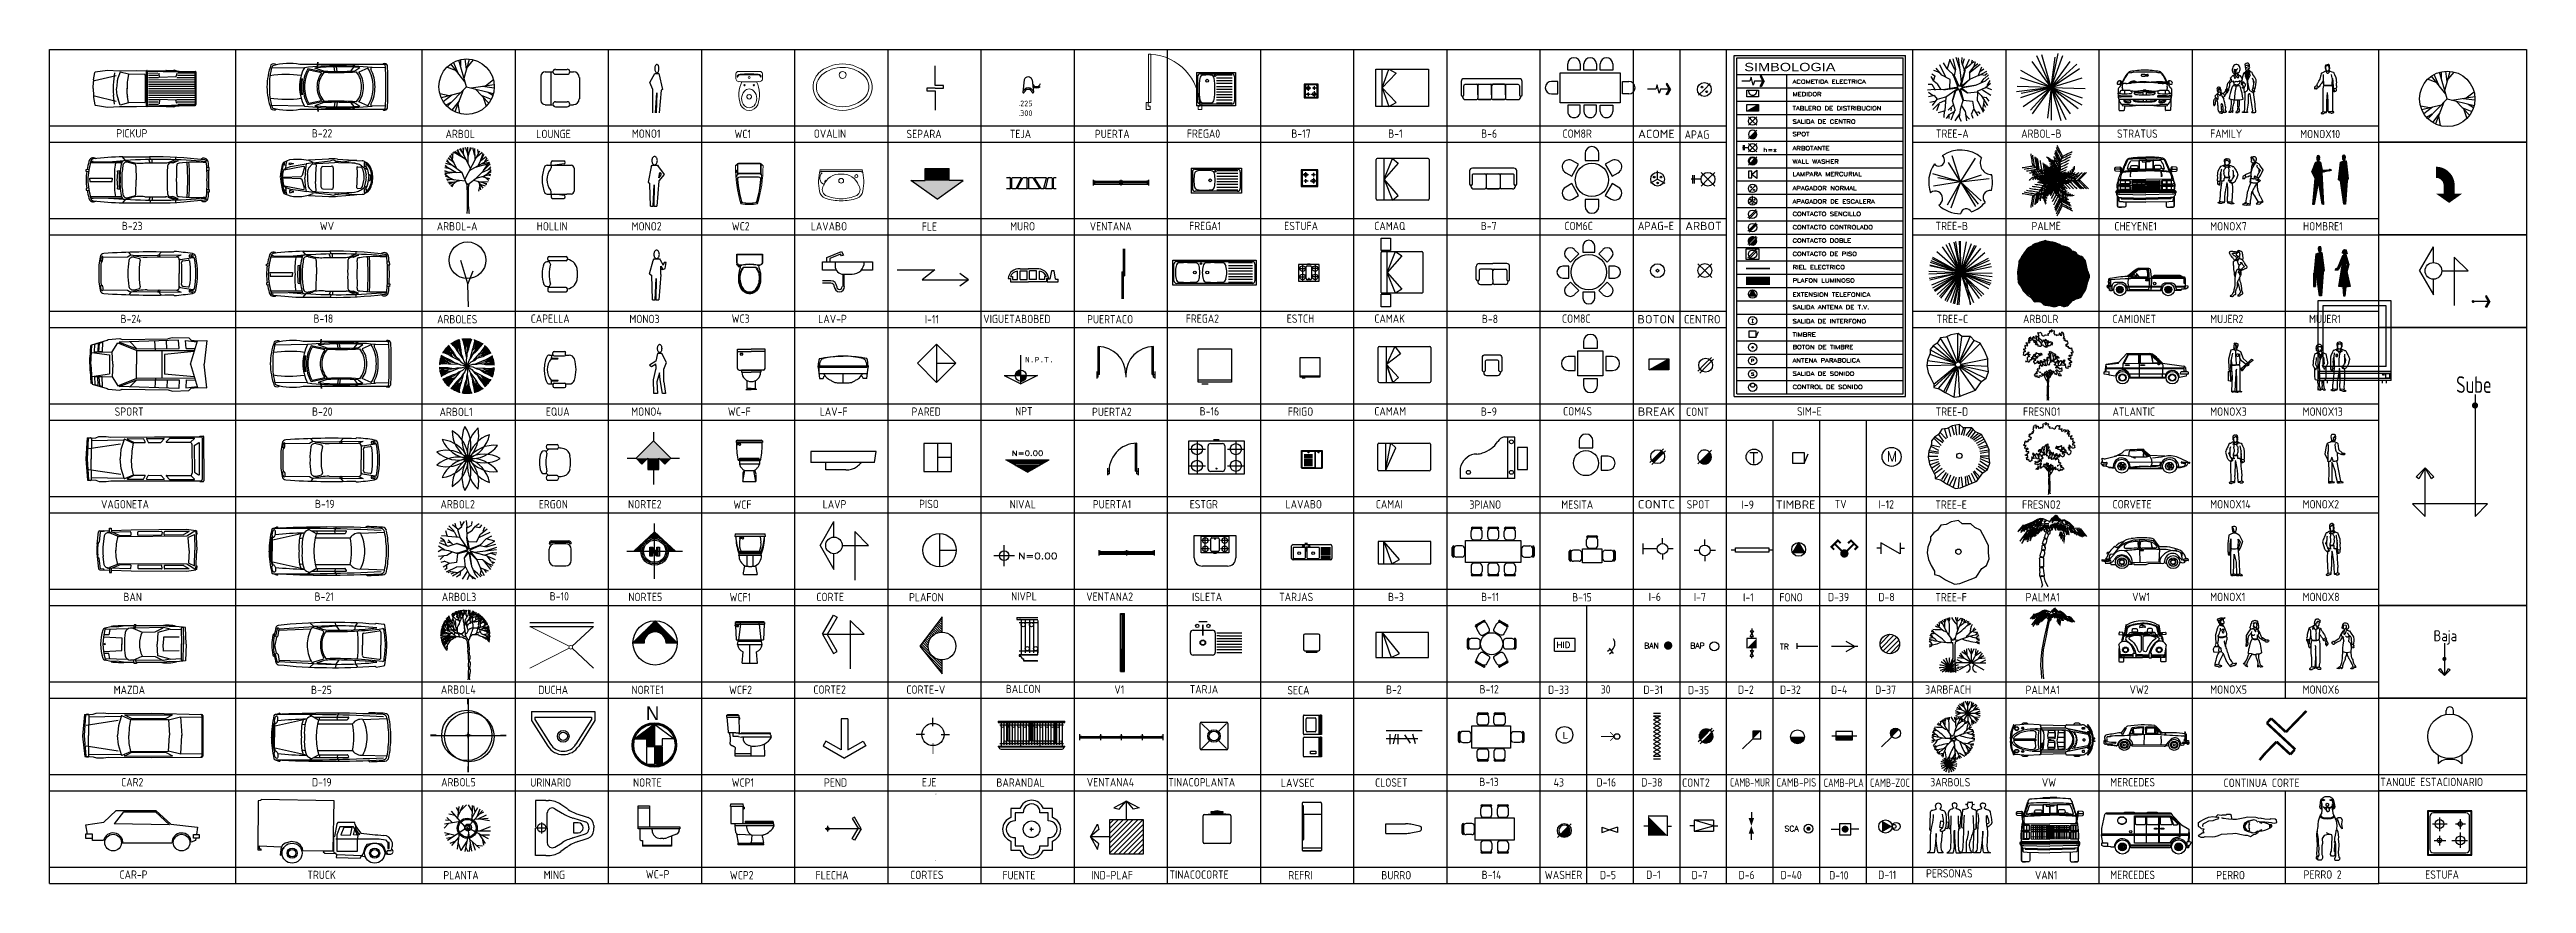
# Model space of a CAD drawing. Header units: millimetres. Extents: x 2198.5 to 2287.8, y 1208.8 to 1298.1.
# Drawn here: x 2198.5 to 2287.8, y 1237.7 to 1267.8 of the extents above; entities that cross this region are included whole.
import ezdxf
from ezdxf.enums import TextEntityAlignment as Align

# ---------------------------------------------------------------- set-up
doc = ezdxf.new("R2010")
doc.units = ezdxf.units.MM
doc.linetypes.add('CENTRO', pattern=[2, 1.25, -0.25, 0.25, -0.25])
doc.linetypes.add('HIDDEN', pattern=[0.375, 0.25, -0.125])
for name, color, linetype in [('0001', 1, 'Continuous'), ('0002', 2, 'Continuous'), ('0003', 3, 'Continuous'), ('0004', 4, 'Continuous'), ('0007', 7, 'Continuous'), ('1', 1, 'Continuous'), ('2', 7, 'Continuous'), ('ALUMBRADO', 5, 'Continuous'), ('AMBIENTE', 11, 'Continuous'), ('ARBOLES', 74, 'Continuous'), ('AUTO', 150, 'Continuous'), ('CHAIR-HM', 2, 'Continuous'), ('CORTE', 7, 'Continuous'), ('CORTES', 3, 'CENTRO'), ('EPA', 7, 'Continuous'), ('ESCALAS', 204, 'Continuous'), ('FACHADA', 7, 'Continuous'), ('FOF', 5, 'Continuous'), ('INSSANITARIA', 5, 'Continuous'), ('JARDIN', 3, 'Continuous'), ('LINEAS', 7, 'Continuous'), ('MOBITAS', 5, 'Continuous'), ('MONOS', 251, 'Continuous'), ('MUEBLES', 21, 'Continuous'), ('MUROS', 2, 'Continuous'), ('PB', 1, 'Continuous'), ('PISOS', 10, 'Continuous'), ('PLAFONES', 14, 'Continuous'), ('PLANO2', 7, 'Continuous'), ('PLANTA', 7, 'Continuous'), ('POL', 7, 'Continuous'), ('PROY', 7, 'HIDDEN'), ('PUERTAS-VENT', 130, 'Continuous'), ('RAMAS', 74, 'Continuous'), ('SAAP', 5, 'Continuous'), ('SECCIONES', 7, 'Continuous'), ('TEJA', 1, 'Continuous'), ('TEXTOS', 5, 'Continuous'), ('TRES', 7, 'Continuous'), ('TRONCO', 236, 'Continuous')]:
    doc.layers.add(name, color=color, linetype=linetype)
doc.layers.add('PUERTAS', color=2, linetype='Continuous', lineweight=18)
doc.layers.add('SANITARIOS', color=2, linetype='Continuous', lineweight=18)
doc.styles.add('ARCHQUICK', font='ARCHQUIK.SHX')
doc.styles.add('GOTHICE', font='Gothice')
doc.styles.add('LETRA09', font='SIMPLEX', dxfattribs={"width": 1.25, "height": 0.09})
doc.styles.add('LETRA12', font='SIMPLEX', dxfattribs={"width": 1.25, "height": 0.12})
doc.styles.add('MONOTXT', font='monotxt')
doc.styles.add('ROMAND', font='romand')
doc.styles.add('ROMANS', font='romans')
doc.styles.get("Standard").update_dxf_attribs({"font": 'arial.ttf'})
doc.styles.add('T09', font='SIMPLEX', dxfattribs={"width": 1.25, "height": 0.09})

msp = doc.modelspace()

# ---------------------------------------------------------------- texts
at = {"layer": '2', "style": 'ARCHQUICK'}
for s, height, p in [('.225', 0.2, (2233.406, 1265.738)), ('PICKUP', 0.3, (2200.871, 1264.61)), ('B-22', 0.3, (2207.919, 1264.61)), ('ARBOL', 0.3, (2212.744, 1264.588)), ('LOUNGE', 0.3, (2216.015, 1264.588)), ('MONO1', 0.3, (2219.46, 1264.599)), ('WC1', 0.3, (2223.164, 1264.588)), ('OVALIN', 0.3, (2226.024, 1264.599)), ('SEPARA', 0.3, (2229.367, 1264.588)), ('TEJA', 0.3, (2233.092, 1264.588)), ('.300', 0.2, (2233.406, 1265.387)), ('PUERTA', 0.3, (2236.16, 1264.588)), ('FREGA0', 0.3, (2239.479, 1264.599)), ('B-17', 0.3, (2243.245, 1264.599)), ('B-1', 0.3, (2246.74, 1264.599)), ('B-6', 0.3, (2250.091, 1264.599)), ('COM8R', 0.3, (2253.025, 1264.599)), ('APAG', 0.3, (2257.43, 1264.566)), ('TREE-A', 0.3, (2266.491, 1264.599)), ('ARBOL-B', 0.3, (2269.568, 1264.599)), ('STRATUS', 0.3, (2273.022, 1264.599)), ('FAMILY', 0.3, (2276.382, 1264.599)), ('MONOX10', 0.3, (2279.626, 1264.585)), ('B-23', 0.3, (2201.069, 1261.269)), ('WV', 0.3, (2208.209, 1261.269)), ('ARBOL-A', 0.3, (2212.429, 1261.258)), ('HOLLIN', 0.3, (2216.032, 1261.257)), ('MONO2', 0.3, (2219.454, 1261.257)), ('WC2', 0.3, (2223.067, 1261.257)), ('LAVABO', 0.3, (2225.916, 1261.257)), ('FLE', 0.3, (2229.919, 1261.247)), ('MURO', 0.3, (2233.104, 1261.257)), ('VENTANA', 0.3, (2235.976, 1261.257)), ('FREGA1', 0.3, (2239.561, 1261.268)), ('ESTUFA', 0.3, (2242.989, 1261.268)), ('CAMAQ', 0.3, (2246.238, 1261.268)), ('B-7', 0.3, (2250.078, 1261.268)), ('COM6C', 0.3, (2253.097, 1261.268)), ('TREE-B', 0.3, (2266.478, 1261.268)), ('PALME', 0.3, (2269.939, 1261.268)), ('CHEYENE1', 0.3, (2272.928, 1261.258)), ('MONOX7', 0.3, (2276.382, 1261.258)), ('HOMBRE1', 0.3, (2279.731, 1261.258)), ('B-24', 0.3, (2201.022, 1257.916)), ('B-18', 0.3, (2207.981, 1257.928)), ('ARBOLES', 0.3, (2212.44, 1257.905)), ('CAPELLA', 0.3, (2215.815, 1257.928)), ('MONO3', 0.3, (2219.374, 1257.916)), ('WC3', 0.3, (2223.062, 1257.928)), ('LAV-P', 0.3, (2226.186, 1257.916)), ('I-11', 0.3, (2230.026, 1257.905)), ('VIGUETABOBED', 0.3, (2232.137, 1257.916)), ('PUERTACO', 0.3, (2235.88, 1257.905)), ('FREGA2', 0.3, (2239.439, 1257.928)), ('ESTCH', 0.3, (2243.08, 1257.928)), ('CAMAK', 0.3, (2246.241, 1257.928)), ('B-8', 0.3, (2250.116, 1257.916)), ('COM8C', 0.3, (2253.006, 1257.928)), ('TREE-C', 0.3, (2266.516, 1257.916)), ('ARBOLR', 0.3, (2269.634, 1257.916)), ('CAMIONET', 0.3, (2272.862, 1257.916)), ('MUJER2', 0.3, (2276.382, 1257.916)), ('MUJER1', 0.3, (2279.948, 1257.916)), ('SPORT', 0.3, (2200.812, 1254.575)), ('B-20', 0.3, (2207.927, 1254.575)), ('ARBOL1', 0.3, (2212.53, 1254.564)), ('EQUA', 0.3, (2216.362, 1254.575)), ('MONO4', 0.3, (2219.438, 1254.575)), ('WC-F', 0.3, (2222.924, 1254.575)), ('LAV-F', 0.3, (2226.239, 1254.575)), ('PARED', 0.3, (2229.549, 1254.575)), ('NPT', 0.3, (2233.285, 1254.586)), ('PUERTA2', 0.3, (2236.058, 1254.564)), ('B-16', 0.3, (2239.939, 1254.586)), ('FRIGO', 0.3, (2243.123, 1254.575)), ('CAMAM', 0.3, (2246.24, 1254.586)), ('B-9', 0.3, (2250.081, 1254.575)), ('COM4S', 0.3, (2253.044, 1254.586)), ('CONT', 0.3, (2257.48, 1254.57)), ('SIM-E', 0.3, (2261.482, 1254.584)), ('TREE-D', 0.3, (2266.481, 1254.575)), ('FRESNO1', 0.3, (2269.634, 1254.575)), ('ATLANTIC', 0.3, (2272.862, 1254.575)), ('MONOX3', 0.3, (2276.382, 1254.575)), ('MONOX13', 0.3, (2279.717, 1254.575)), ('VAGONETA', 0.3, (2200.319, 1251.234)), ('B-19', 0.3, (2208.034, 1251.245)), ('ARBOL2', 0.3, (2212.563, 1251.234)), ('ERGON', 0.3, (2216.106, 1251.234)), ('NORTE2', 0.3, (2219.325, 1251.234)), ('WCF', 0.3, (2223.124, 1251.223)), ('LAVP', 0.3, (2226.345, 1251.234)), ('PISO', 0.3, (2229.822, 1251.245)), ('NIVAL', 0.3, (2233.089, 1251.234)), ('PUERTA1', 0.3, (2236.087, 1251.234)), ('ESTGR', 0.3, (2239.581, 1251.234)), ('LAVABO', 0.3, (2243.04, 1251.234)), ('CAMAI', 0.3, (2246.292, 1251.234)), ('3PIANO', 0.3, (2249.67, 1251.223)), ('MESITA', 0.3, (2252.983, 1251.223)), ('SPOT', 0.3, (2257.503, 1251.229)), ('I-9', 0.3, (2259.485, 1251.218)), ('TV', 0.3, (2262.84, 1251.24)), ('I-12', 0.3, (2264.422, 1251.229)), ('TREE-E', 0.3, (2266.47, 1251.223)), ('FRESNO2', 0.3, (2269.598, 1251.224)), ('CORVETE', 0.3, (2272.862, 1251.234)), ('MONOX14', 0.3, (2276.382, 1251.234)), ('MONOX2', 0.3, (2279.717, 1251.234)), ('BAN', 0.3, (2201.127, 1247.892)), ('B-21', 0.3, (2208.02, 1247.904)), ('ARBOL3', 0.3, (2212.608, 1247.892)), ('B-10', 0.3, (2216.5, 1247.915)), ('NORTE5', 0.3, (2219.337, 1247.892)), ('WCF1', 0.3, (2222.986, 1247.881)), ('CORTE', 0.3, (2226.117, 1247.892)), ('PLAFON', 0.3, (2229.46, 1247.881)), ('NIVPL', 0.3, (2233.14, 1247.915)), ('VENTANA2', 0.3, (2235.85, 1247.904)), ('ISLETA', 0.3, (2239.666, 1247.892)), ('TARJAS', 0.3, (2242.806, 1247.892)), ('B-3', 0.3, (2246.733, 1247.892)), ('B-11', 0.3, (2250.089, 1247.892)), ('B-15', 0.3, (2253.375, 1247.881)), ('I-6', 0.3, (2256.133, 1247.898)), ('I-7', 0.3, (2257.761, 1247.888)), ('I-1', 0.3, (2259.537, 1247.877)), ('FONO', 0.3, (2260.847, 1247.877)), ('D-39', 0.3, (2262.598, 1247.888)), ('D-8', 0.3, (2264.418, 1247.888)), ('TREE-F', 0.3, (2266.47, 1247.881)), ('PALMA1', 0.3, (2269.728, 1247.883)), ('VW1', 0.3, (2273.569, 1247.892)), ('MONOX1', 0.3, (2276.382, 1247.892)), ('MONOX8', 0.3, (2279.717, 1247.892)), ('MAZDA', 0.3, (2200.776, 1244.54)), ('B-25', 0.3, (2207.892, 1244.54)), ('ARBOL4', 0.3, (2212.575, 1244.551)), ('DUCHA', 0.3, (2216.088, 1244.54)), ('NORTE1', 0.3, (2219.45, 1244.54)), ('WCF2', 0.3, (2222.968, 1244.54)), ('CORTE2', 0.3, (2226.008, 1244.551)), ('CORTE-V', 0.3, (2229.363, 1244.551)), ('BALCON', 0.3, (2232.947, 1244.573)), ('V1', 0.3, (2236.864, 1244.551)), ('TARJA', 0.3, (2239.58, 1244.562)), ('SECA', 0.3, (2243.103, 1244.529)), ('B-2', 0.3, (2246.66, 1244.551)), ('B-12', 0.3, (2250.033, 1244.562)), ('D-33', 0.3, (2252.505, 1244.545)), ('30', 0.3, (2254.402, 1244.558)), ('D-31', 0.3, (2255.943, 1244.545)), ('D-35', 0.3, (2257.549, 1244.535)), ('D-2', 0.3, (2259.353, 1244.547)), ('D-32', 0.3, (2260.869, 1244.547)), ('D-4', 0.3, (2262.71, 1244.547)), ('D-37', 0.3, (2264.301, 1244.547)), ('3ARBFACH', 0.3, (2266.105, 1244.553)), ('PALMA1', 0.3, (2269.728, 1244.541)), ('VW2', 0.3, (2273.476, 1244.551)), ('MONOX5', 0.3, (2276.382, 1244.551)), ('MONOX6', 0.3, (2279.717, 1244.551)), ('CAR2', 0.3, (2201.047, 1241.21)), ('D-19', 0.3, (2207.927, 1241.21)), ('ARBOL5', 0.3, (2212.586, 1241.21)), ('URINARIO', 0.3, (2215.799, 1241.199)), ('NORTE', 0.3, (2219.506, 1241.199)), ('WCP1', 0.3, (2223.064, 1241.199)), ('PEND', 0.3, (2226.391, 1241.199)), ('EJE', 0.3, (2229.925, 1241.21)), ('BARANDAL', 0.3, (2232.61, 1241.199)), ('VENTANA4', 0.3, (2235.869, 1241.21)), ('TINACOPLANTA', 0.3, (2238.807, 1241.21)), ('LAVSEC', 0.3, (2242.871, 1241.187)), ('CLOSET', 0.3, (2246.265, 1241.199)), ('B-13', 0.3, (2250.024, 1241.221)), ('43', 0.3, (2252.706, 1241.204)), ('D-16', 0.3, (2254.251, 1241.205)), ('D-38', 0.3, (2255.865, 1241.204)), ('CONT2', 0.3, (2257.337, 1241.194)), ('3ARBOLS', 0.3, (2266.288, 1241.211)), ('VW', 0.3, (2270.312, 1241.2)), ('MERCEDES', 0.3, (2272.778, 1241.21)), ('CONTINUA CORTE', 0.3, (2276.867, 1241.188)), ('TANQUE ESTACIONARIO', 0.3, (2282.517, 1241.219)), ('CAR-P', 0.3, (2200.987, 1237.879)), ('TRUCK', 0.3, (2207.761, 1237.869)), ('PLANTA', 0.3, (2212.664, 1237.857)), ('MING', 0.3, (2216.284, 1237.869)), ('WC-P', 0.3, (2219.967, 1237.891)), ('WCP2', 0.3, (2222.997, 1237.857)), ('FLECHA', 0.3, (2226.09, 1237.857)), ('CORTES', 0.3, (2229.499, 1237.869)), ('FUENTE', 0.3, (2232.827, 1237.857)), ('IND-PLAF', 0.3, (2236.031, 1237.858)), ('TINACOCORTE', 0.3, (2238.852, 1237.88)), ('REFRI', 0.3, (2243.137, 1237.857)), ('BURRO', 0.3, (2246.491, 1237.857)), ('B-14', 0.3, (2250.11, 1237.869)), ('D-5', 0.3, (2254.374, 1237.864)), ('D-1', 0.3, (2256.044, 1237.874)), ('D-7', 0.3, (2257.683, 1237.864)), ('D-6', 0.3, (2259.376, 1237.864)), ('D-40', 0.3, (2260.891, 1237.864)), ('D-10', 0.3, (2262.643, 1237.853)), ('D-11', 0.3, (2264.41, 1237.87)), ('PERSONAS', 0.3, (2266.136, 1237.923)), ('VAN1', 0.3, (2270.063, 1237.859)), ('MERCEDES', 0.3, (2272.778, 1237.869)), ('PERRO', 0.3, (2276.602, 1237.86)), ('PERRO 2', 0.3, (2279.751, 1237.882)), ('ESTUFA', 0.3, (2284.136, 1237.879))]:
    msp.add_text(s, height=height, dxfattribs=at).set_placement(p)
for s, width, p, p2 in [('ACOME', 0.90553, (2255.75, 1264.589), (2257.069, 1264.589)), ('APAG-E', 0.732651, (2255.739, 1261.269), (2257.047, 1261.269)), ('ARBOT', 0.923641, (2257.45, 1261.269), (2258.769, 1261.269)), ('BOTON', 0.968346, (2255.727, 1257.905), (2257.069, 1257.905)), ('CENTRO', 0.789437, (2257.405, 1257.905), (2258.724, 1257.905)), ('BREAK', 0.968346, (2255.739, 1254.575), (2257.08, 1254.575)), ('CONTC', 0.958465, (2255.739, 1251.233), (2257.08, 1251.233)), ('TIMBRE', 0.954205, (2260.715, 1251.222), (2262.146, 1251.222)), ('CAMB-MUR', 0.579504, (2259.064, 1241.203), (2260.504, 1241.203)), ('CAMB-PIS', 0.642252, (2260.737, 1241.203), (2262.177, 1241.203)), ('CAMB-PLA', 0.6002, (2262.446, 1241.192), (2263.887, 1241.192)), ('CAMB-ZOC', 0.58967, (2264.112, 1241.192), (2265.553, 1241.192)), ('WASHER', 0.782746, (2252.384, 1237.866), (2253.737, 1237.866))]:
    msp.add_text(s, height=0.3, dxfattribs=dict(at, width=width)).set_placement(p, p2, align=Align.FIT)

# ---------------------------------------------------------------- blocks, each defined once
blk = doc.blocks.new('ACOME')
for p, q in [((-0.538, 0.002), (-0.838, 0.002)), ((-0.488, 0.152), (-0.538, 0.002)), ((-0.413, -0.148), (-0.488, 0.152)), ((-0.363, 0.002), (-0.413, -0.148)), ((0, 0), (-0.363, 0)), ((-0.12, 0.208), (-0.159, 0.185)), ((-0.159, 0.185), (-0.05, -0.003)), ((-0.159, -0.185), (-0.051, 0.002)), ((0, 0), (-0.12, 0.208)), ((0, 0), (-0.12, -0.208)), ((-0.12, -0.208), (-0.159, -0.185))]:
    blk.add_line(p, q)
blk = doc.blocks.new('APAG')
for q in [(-0.106, -0.106), (0.106, 0.106)]:
    blk.add_line((0, 0), q)
for centre, radius in [((0, 0), 0.125), ((-0.042, 0.042), 0.015), ((0.042, -0.042), 0.015)]:
    blk.add_circle(centre, radius)
blk = doc.blocks.new('APAG-E')
for q in [(0, 0.15), (0.13, -0.075), (-0.13, -0.075)]:
    blk.add_line((0, 0), q)
for centre, radius in [((0, 0), 0.125), ((-0.061, 0.035), 0.0147), ((0.061, 0.035), 0.0147), ((0, -0.07), 0.0147)]:
    blk.add_circle(centre, radius)
blk = doc.blocks.new('ARBOL')
at = {"color": 70}
for p, q in [((0, 0), (-0.275, 0.962)), ((-0.213, 0.746), (-0.206, 0.979)), ((-0.087, 0.304), (0.11, 0.994)), ((0.002, 0.614), (-0.053, 0.999)), ((0.028, 0.706), (0.254, 0.967)), ((-0.369, 0.574), (-0.707, 0.707)), ((0, 0), (-0.695, -0.719)), ((-0.047, 0.165), (-0.567, 0.824)), ((-0.302, 0.488), (-0.468, 0.884)), ((0, 0), (0.97, -0.243)), ((0.167, -0.042), (0.997, 0.079)), ((0.574, 0.017), (0.999, -0.037)), ((0.682, 0.033), (0.966, 0.259)), ((-0.626, -0.329), (-0.965, -0.263)), ((-0.22, -0.227), (-0.916, -0.401)), ((-0.532, -0.305), (-0.839, -0.545)), ((-0.54, -0.558), (-0.744, -0.668)), ((-0.272, -0.505), (-0.531, -0.847)), ((-0.119, -0.123), (-0.43, -0.903)), ((-0.312, -0.607), (-0.259, -0.966)), ((0.306, -0.077), (0.806, -0.593)), ((0.531, -0.308), (0.891, -0.454)), ((0.597, -0.378), (0.71, -0.704)), ((0.753, -0.188), (0.95, -0.311))]:
    blk.add_line(p, q, dxfattribs=at)
blk.add_circle((0, 0), 1, dxfattribs=at)
blk = doc.blocks.new('ARBOL-A')
at = {"layer": 'LINEAS', "color": 70}
for p, q in [((-1.1, 3.48), (-1.54, 3.61)), ((-0.35, 2.92), (-1.48, 3.77)), ((-1.33, 3.65), (-1.44, 3.86)), ((-0.95, 3.64), (-1.36, 3.99)), ((-1.24, 3.89), (-1.35, 4.01)), ((-1.13, 3.99), (-1.27, 4.12)), ((-0.72, 3.2), (-1.23, 4.17)), ((-1.03, 4.08), (-1.12, 4.29)), ((-1.05, 3.83), (-1.01, 4.39)), ((-0.28, 4.02), (-0.98, 4.42)), ((-0.05, 3.85), (-0.9, 4.47)), ((-0.43, 4.13), (-0.73, 4.58)), ((-0.57, 4.33), (-0.67, 4.61)), ((-0.34, 4.4), (-0.54, 4.66)), ((0.25, 3.26), (-0.49, 4.68)), ((-0.23, 4.19), (-0.29, 4.73)), ((-0.27, 4.48), (-0.25, 4.74)), ((-0.17, 2.46), (0.92, 4.52)), ((0.06, 4.25), (-0.12, 4.76)), ((0.08, 3.6), (0.05, 4.77)), ((0.07, 4.05), (0.24, 4.76)), ((0.15, 4.4), (0.32, 4.75)), ((0.17, 3.09), (1.53, 3.87)), ((0.56, 4.17), (0.4, 4.73)), ((0.61, 3.35), (1.64, 3.62)), ((0.69, 4.09), (1.07, 4.42)), ((0.81, 4.31), (0.76, 4.61)), ((0.79, 3.45), (1.23, 4.28)), ((0.93, 3.72), (1.15, 4.36)), ((0.99, 3.83), (1.38, 4.11)), ((1.03, 3.59), (1.61, 3.7)), ((1.18, 3.09), (1.61, 3.7)), ((1.27, 3.72), (1.45, 4.02)), ((-1.36, 2.97), (-1.62, 3.08)), ((-1.26, 3.21), (-1.61, 3.28)), ((-0.35, 2.92), (-1.61, 2.98)), ((-0.88, 2.95), (-1.6, 2.86)), ((-1.3, 2.57), (-1.6, 2.84)), ((-0.78, 2.94), (-1.59, 3.4)), ((-1.41, 3.3), (-1.57, 3.49)), ((-0.92, 2.41), (-1.57, 2.68)), ((-0.11, 2.32), (-1.49, 2.47)), ((-1.23, 2.44), (-1.46, 2.38)), ((-1.01, 2.24), (-1.39, 2.26)), ((-0.53, 2.36), (-1.33, 2.17)), ((-1.1, 2.22), (-1.27, 2.08)), ((-0.78, 2.3), (-1.19, 1.98)), ((-0.98, 2.14), (-1.1, 1.89)), ((0, 2.03), (-0.35, 2.92)), ((0.04, 2.1), (-0.05, 2.15)), ((0.03, 1.33), (0, 2.03)), ((0.08, 2.1), (0.04, 2.1)), ((0.14, 2.16), (0.08, 2.1)), ((0.14, 2.16), (0.08, 1.9)), ((0.08, 1.9), (0.08, 1.55)), ((0.14, 2.16), (0.65, 2.55)), ((0.46, 2.4), (1.43, 2.16)), ((0.65, 2.55), (1.65, 3.57)), ((0.65, 2.55), (1.7, 2.84)), ((0.78, 2.32), (1.12, 1.82)), ((0.9, 1.94), (0.82, 1.62)), ((0.83, 2.25), (0.96, 1.7)), ((0.91, 2.12), (1.3, 2)), ((0.95, 2.28), (1.52, 2.31)), ((1.05, 2.95), (1.71, 3.24)), ((1.05, 2.66), (1.61, 2.52)), ((1.14, 2.23), (1.39, 2.1)), ((1.18, 2.7), (1.72, 3.02)), ((1.24, 3.51), (1.66, 3.53)), ((1.35, 2.58), (1.56, 2.39)), ((1.45, 2.86), (1.72, 3.14)), ((1.47, 3.13), (1.7, 3.37)), ((1.47, 2.78), (1.68, 2.74)), ((0, 0), (0.03, 0.28)), ((0.03, 1.12), (0.03, 1.33)), ((0.03, 0.6), (0.03, 1.12)), ((0.03, 0.28), (0.03, 0.6)), ((0.08, 1.55), (0.08, 1.22)), ((0.08, 1.22), (0.08, 0.95)), ((0.08, 0.95), (0.08, 0.58)), ((0.08, 0.58), (0.12, 0.22)), ((0.12, 0.22), (0.13, 0.03)), ((0.13, 0.03), (0.16, 0.01))]:
    blk.add_line(p, q, dxfattribs=at)
blk.add_lwpolyline([(0.57, 3.85), (0.55, 4.69)], dxfattribs=at)
blk = doc.blocks.new('ARBOLES')
at = {"color": 70}
for p, q in [((-0.274, 1.676), (-0.025, 0.838)), ((0.175, 1.287), (-0.025, 0.808)), ((-0.025, 0.808), (0, 0))]:
    blk.add_line(p, q, dxfattribs=at)
blk.add_circle((-0.025, 1.676), 0.662, dxfattribs=at)
blk = doc.blocks.new('ARBOL1')
at = {"layer": 'JARDIN'}
for p, q in [((-0.165, 0.348), (-0.214, 0.452)), ((-0.178, 0.403), (-0.202, 0.457)), ((-0.158, 0.352), (-0.191, 0.462)), ((-0.164, 0.412), (-0.185, 0.465)), ((-0.135, 0.383), (-0.166, 0.472)), ((-0.144, 0.437), (-0.156, 0.475)), ((-0.123, 0.396), (-0.148, 0.478)), ((-0.123, 0.396), (-0.135, 0.481)), ((-0.065, 0.459), (-0.087, 0.492)), ((-0.063, 0.445), (-0.07, 0.495)), ((-0.058, 0.483), (-0.06, 0.496)), ((-0.043, 0.442), (-0.058, 0.483)), ((-0.043, 0.462), (-0.047, 0.498)), ((-0.038, 0.329), (-0.043, 0.462)), ((-0.029, 0.437), (-0.033, 0.499)), ((-0.015, 0.341), (-0.022, 0.5)), ((-0.007, 0.362), (-0.009, 0.5)), ((0.002, 0.385), (0.003, 0.5)), ((0.01, 0.385), (0.029, 0.499)), ((0.014, 0.44), (0.016, 0.5)), ((0.03, 0.351), (0.06, 0.456)), ((0.031, 0.442), (0.035, 0.499)), ((0.045, 0.404), (0.055, 0.497)), ((0.06, 0.456), (0.065, 0.496)), ((0.061, 0.41), (0.074, 0.495)), ((0.061, 0.41), (0.087, 0.492)), ((0.141, 0.442), (0.135, 0.481)), ((0.135, 0.313), (0.197, 0.459)), ((0.136, 0.428), (0.152, 0.476)), ((0.151, 0.329), (0.209, 0.454)), ((0.153, 0.417), (0.157, 0.46)), ((0.157, 0.46), (0.162, 0.473)), ((0.161, 0.435), (0.174, 0.469)), ((0.164, 0.406), (0.187, 0.464)), ((0.169, 0.346), (0.22, 0.449)), ((-0.462, 0.039), (-0.499, 0.025)), ((-0.448, 0.038), (-0.498, 0.042)), ((-0.483, 0.051), (-0.497, 0.052)), ((-0.46, 0.061), (-0.496, 0.065)), ((-0.433, 0.069), (-0.494, 0.079)), ((-0.336, 0.061), (-0.492, 0.09)), ((-0.355, 0.074), (-0.489, 0.102)), ((-0.375, 0.088), (-0.487, 0.114)), ((-0.426, 0.112), (-0.484, 0.127)), ((-0.44, 0.057), (-0.483, 0.051)), ((-0.373, 0.096), (-0.48, 0.139)), ((-0.424, 0.129), (-0.478, 0.145)), ((-0.383, 0.134), (-0.472, 0.165)), ((-0.431, 0.16), (-0.469, 0.174)), ((-0.387, 0.151), (-0.466, 0.182)), ((-0.387, 0.151), (-0.461, 0.194)), ((-0.329, 0.036), (-0.46, 0.061)), ((-0.363, 0.042), (-0.448, 0.038)), ((-0.399, 0.235), (-0.439, 0.239)), ((-0.391, 0.047), (-0.433, 0.069)), ((-0.387, 0.228), (-0.431, 0.254)), ((-0.335, 0.107), (-0.431, 0.16)), ((-0.404, 0.095), (-0.426, 0.112)), ((-0.413, 0.256), (-0.425, 0.263)), ((-0.35, 0.115), (-0.424, 0.129)), ((-0.389, 0.254), (-0.418, 0.274)), ((-0.372, 0.242), (-0.413, 0.256)), ((-0.36, 0.25), (-0.411, 0.285)), ((-0.276, 0.201), (-0.404, 0.294)), ((-0.287, 0.221), (-0.396, 0.305)), ((-0.3, 0.242), (-0.389, 0.314)), ((-0.281, 0.175), (-0.389, 0.254)), ((-0.309, 0.196), (-0.387, 0.228)), ((-0.318, 0.118), (-0.387, 0.151)), ((-0.335, 0.286), (-0.381, 0.324)), ((-0.296, 0.035), (-0.375, 0.088)), ((-0.295, 0.248), (-0.373, 0.334)), ((-0.312, 0.088), (-0.373, 0.096)), ((-0.326, 0.3), (-0.368, 0.338)), ((-0.332, 0.212), (-0.36, 0.25)), ((-0.287, 0.287), (-0.354, 0.353)), ((-0.319, 0.331), (-0.347, 0.36)), ((-0.283, 0.304), (-0.341, 0.366)), ((-0.323, 0.261), (-0.335, 0.286)), ((-0.289, 0.07), (-0.335, 0.107)), ((-0.283, 0.304), (-0.331, 0.375)), ((-0.142, 0.029), (-0.329, 0.036)), ((-0.265, 0.256), (-0.326, 0.3)), ((-0.256, 0.242), (-0.319, 0.331)), ((-0.296, 0.105), (-0.318, 0.118)), ((-0.252, 0.16), (-0.3, 0.242)), ((-0.226, 0.057), (-0.296, 0.105)), ((-0.243, 0.215), (-0.295, 0.248)), ((-0.258, 0.385), (-0.292, 0.406)), ((-0.177, 0.047), (-0.289, 0.07)), ((-0.236, 0.244), (-0.283, 0.304)), ((-0.115, 0.088), (-0.281, 0.175)), ((-0.25, 0.374), (-0.278, 0.416)), ((-0.262, 0.41), (-0.269, 0.421)), ((-0.23, 0.38), (-0.262, 0.41)), ((-0.24, 0.398), (-0.258, 0.428)), ((-0.23, 0.188), (-0.256, 0.242)), ((-0.193, 0.31), (-0.25, 0.374)), ((-0.216, 0.381), (-0.246, 0.435)), ((-0.177, 0.28), (-0.24, 0.398)), ((-0.161, 0.301), (-0.236, 0.441)), ((-0.221, 0.223), (-0.236, 0.244)), ((-0.139, 0.119), (-0.23, 0.188)), ((-0.163, 0.323), (-0.225, 0.446)), ((-0.179, 0.149), (-0.221, 0.223)), ((-0.207, 0.335), (-0.216, 0.381)), ((-0.178, 0.375), (-0.178, 0.403)), ((-0.065, 0.129), (-0.177, 0.28)), ((-0.11, 0.015), (-0.177, 0.047)), ((-0.157, 0.253), (-0.165, 0.348)), ((-0.128, 0.345), (-0.164, 0.412)), ((-0.125, 0.299), (-0.158, 0.352)), ((-0.125, 0.329), (-0.144, 0.437)), ((-0.092, 0.061), (-0.139, 0.119)), ((-0.126, 0.269), (-0.125, 0.329)), ((-0.074, 0.167), (-0.126, 0.269)), ((-0.106, 0.322), (-0.123, 0.396)), ((0, 0), (-0.11, 0.015)), ((-0.102, 0.296), (-0.106, 0.322)), ((0, 0), (-0.105, -0.034)), ((-0.096, 0.212), (-0.102, 0.296)), ((0, 0), (-0.092, 0.061)), ((0, 0), (-0.08, -0.076)), ((-0.056, 0.095), (-0.074, 0.167)), ((-0.04, 0.363), (-0.063, 0.445)), ((0, 0), (-0.056, 0.095)), ((-0.041, 0.392), (-0.029, 0.437)), ((0, 0), (-0.039, -0.104)), ((-0.003, 0.145), (-0.038, 0.329)), ((-0.032, 0.296), (0.002, 0.385)), ((-0.009, 0.11), (0.006, 0.183)), ((0, 0), (-0.009, 0.11)), ((0, 0), (0.039, 0.104)), ((0, 0), (0.08, 0.076)), ((0, 0), (0.105, 0.034)), ((0, 0), (0.11, -0.015)), ((0, 0), (0.092, -0.061)), ((0, 0), (0.056, -0.095)), ((0, 0), (0.009, -0.11)), ((0.003, 0.415), (0.014, 0.44)), ((0.004, 0.297), (0.03, 0.351)), ((0.006, 0.183), (0.004, 0.297)), ((0.005, 0.233), (0.036, 0.311)), ((0.017, 0.324), (0.01, 0.385)), ((0.034, 0.367), (0.031, 0.442)), ((0.036, 0.311), (0.044, 0.337)), ((0.039, 0.104), (0.085, 0.162)), ((0.044, 0.337), (0.061, 0.41)), ((0.06, 0.132), (0.108, 0.313)), ((0.08, 0.076), (0.147, 0.109)), ((0.085, 0.162), (0.132, 0.266)), ((0.1, 0.281), (0.169, 0.346)), ((0.105, 0.034), (0.179, 0.035)), ((0.106, 0.208), (0.168, 0.265)), ((0.108, 0.313), (0.161, 0.435)), ((0.112, 0.093), (0.233, 0.235)), ((0.122, 0.345), (0.136, 0.428)), ((0.132, 0.266), (0.179, 0.303)), ((0.133, 0.371), (0.164, 0.406)), ((0.141, 0.035), (0.312, 0.11)), ((0.147, 0.109), (0.235, 0.183)), ((0.156, 0.285), (0.176, 0.343)), ((0.168, 0.265), (0.186, 0.284)), ((0.176, 0.343), (0.242, 0.437)), ((0.179, 0.303), (0.252, 0.385)), ((0.179, 0.035), (0.291, 0.063)), ((0.182, 0.373), (0.204, 0.391)), ((0.185, 0.141), (0.266, 0.166)), ((0.186, 0.284), (0.233, 0.343)), ((0.19, 0.315), (0.22, 0.385)), ((0.204, 0.391), (0.231, 0.443)), ((0.212, 0.21), (0.303, 0.238)), ((0.216, 0.344), (0.266, 0.424)), ((0.22, 0.385), (0.248, 0.434)), ((0.228, 0.047), (0.312, 0.034)), ((0.233, 0.343), (0.281, 0.414)), ((0.233, 0.343), (0.292, 0.406)), ((0.233, 0.235), (0.334, 0.322)), ((0.235, 0.183), (0.293, 0.195)), ((0.252, 0.385), (0.274, 0.418)), ((0.257, 0.224), (0.377, 0.328)), ((0.259, 0.257), (0.309, 0.327)), ((0.264, 0.189), (0.308, 0.232)), ((0.266, 0.166), (0.291, 0.175)), ((0.279, 0.231), (0.385, 0.319)), ((0.281, 0.276), (0.324, 0.295)), ((0.282, 0.097), (0.376, 0.083)), ((0.291, 0.175), (0.359, 0.208)), ((0.291, 0.063), (0.349, 0.049)), ((0.293, 0.195), (0.394, 0.237)), ((0.303, 0.238), (0.393, 0.309)), ((0.308, 0.232), (0.408, 0.289)), ((0.308, 0.202), (0.365, 0.251)), ((0.309, 0.327), (0.343, 0.364)), ((0.312, 0.11), (0.441, 0.145)), ((0.312, 0.034), (0.338, 0.032)), ((0.318, 0.337), (0.331, 0.375)), ((0.319, 0.309), (0.341, 0.346)), ((0.32, 0.056), (0.378, 0.076)), ((0.324, 0.295), (0.369, 0.337)), ((0.326, 0.257), (0.353, 0.263)), ((0.329, 0.09), (0.482, 0.132)), ((0.334, 0.322), (0.36, 0.347)), ((0.338, 0.032), (0.414, 0.032)), ((0.341, 0.346), (0.351, 0.356)), ((0.344, 0.216), (0.423, 0.267)), ((0.345, 0.119), (0.42, 0.161)), ((0.349, 0.049), (0.458, 0.043)), ((0.352, 0.087), (0.485, 0.12)), ((0.353, 0.263), (0.401, 0.299)), ((0.359, 0.208), (0.433, 0.251)), ((0.359, 0.208), (0.439, 0.239)), ((0.365, 0.251), (0.412, 0.283)), ((0.365, 0.048), (0.438, 0.068)), ((0.373, 0.127), (0.42, 0.126)), ((0.376, 0.083), (0.488, 0.108)), ((0.378, 0.076), (0.493, 0.083)), ((0.394, 0.237), (0.428, 0.258)), ((0.403, 0.046), (0.497, 0.057)), ((0.405, 0.09), (0.432, 0.084)), ((0.414, 0.032), (0.499, 0.038)), ((0.414, 0.032), (0.499, 0.025)), ((0.42, 0.161), (0.467, 0.179)), ((0.42, 0.126), (0.479, 0.143)), ((0.421, 0.14), (0.458, 0.164)), ((0.432, 0.084), (0.491, 0.096)), ((0.433, 0.166), (0.461, 0.194)), ((0.438, 0.068), (0.494, 0.077)), ((0.441, 0.145), (0.475, 0.156)), ((0.458, 0.164), (0.471, 0.168)), ((0.458, 0.043), (0.498, 0.047)), ((-0.414, -0.032), (-0.499, -0.025)), ((-0.414, -0.032), (-0.499, -0.038)), ((-0.458, -0.043), (-0.498, -0.047)), ((-0.403, -0.046), (-0.497, -0.057)), ((-0.438, -0.068), (-0.494, -0.077)), ((-0.378, -0.076), (-0.493, -0.083)), ((-0.432, -0.084), (-0.491, -0.096)), ((-0.376, -0.083), (-0.488, -0.108)), ((-0.352, -0.087), (-0.485, -0.12)), ((-0.329, -0.09), (-0.482, -0.132)), ((-0.42, -0.126), (-0.479, -0.143)), ((-0.441, -0.145), (-0.475, -0.156)), ((-0.458, -0.164), (-0.471, -0.168)), ((-0.42, -0.161), (-0.467, -0.179)), ((-0.433, -0.166), (-0.461, -0.194)), ((-0.349, -0.049), (-0.458, -0.043)), ((-0.421, -0.14), (-0.458, -0.164)), ((-0.312, -0.11), (-0.441, -0.145)), ((-0.359, -0.208), (-0.439, -0.239)), ((-0.365, -0.048), (-0.438, -0.068)), ((-0.359, -0.208), (-0.433, -0.251)), ((-0.405, -0.09), (-0.432, -0.084)), ((-0.394, -0.237), (-0.428, -0.258)), ((-0.344, -0.216), (-0.423, -0.267)), ((-0.345, -0.119), (-0.42, -0.161)), ((-0.373, -0.127), (-0.42, -0.126)), ((-0.338, -0.032), (-0.414, -0.032)), ((-0.365, -0.251), (-0.412, -0.283)), ((-0.308, -0.232), (-0.408, -0.289)), ((-0.353, -0.263), (-0.401, -0.299)), ((-0.293, -0.195), (-0.394, -0.237)), ((-0.303, -0.238), (-0.393, -0.309)), ((-0.279, -0.231), (-0.385, -0.319)), ((-0.32, -0.056), (-0.378, -0.076)), ((-0.257, -0.224), (-0.377, -0.328)), ((-0.282, -0.097), (-0.376, -0.083)), ((-0.324, -0.295), (-0.369, -0.337)), ((-0.308, -0.202), (-0.365, -0.251)), ((-0.334, -0.322), (-0.36, -0.347)), ((-0.291, -0.175), (-0.359, -0.208)), ((-0.326, -0.257), (-0.353, -0.263)), ((-0.341, -0.346), (-0.351, -0.356)), ((-0.291, -0.063), (-0.349, -0.049)), ((-0.309, -0.327), (-0.343, -0.364)), ((-0.319, -0.309), (-0.341, -0.346)), ((-0.312, -0.034), (-0.338, -0.032)), ((-0.233, -0.235), (-0.334, -0.322)), ((-0.318, -0.337), (-0.331, -0.375)), ((-0.281, -0.276), (-0.324, -0.295)), ((-0.228, -0.047), (-0.312, -0.034)), ((-0.141, -0.035), (-0.312, -0.11)), ((-0.259, -0.257), (-0.309, -0.327)), ((-0.264, -0.189), (-0.308, -0.232)), ((-0.212, -0.21), (-0.303, -0.238)), ((-0.235, -0.183), (-0.293, -0.195)), ((-0.233, -0.343), (-0.292, -0.406)), ((-0.179, -0.035), (-0.291, -0.063)), ((-0.266, -0.166), (-0.291, -0.175)), ((-0.233, -0.343), (-0.281, -0.414)), ((-0.252, -0.385), (-0.274, -0.418)), ((-0.185, -0.141), (-0.266, -0.166)), ((-0.216, -0.344), (-0.266, -0.424)), ((-0.179, -0.303), (-0.252, -0.385)), ((-0.22, -0.385), (-0.248, -0.434)), ((-0.176, -0.343), (-0.242, -0.437)), ((-0.147, -0.109), (-0.235, -0.183)), ((-0.112, -0.093), (-0.233, -0.235)), ((-0.186, -0.284), (-0.233, -0.343)), ((-0.204, -0.391), (-0.231, -0.443)), ((-0.19, -0.315), (-0.22, -0.385)), ((-0.169, -0.346), (-0.22, -0.449)), ((-0.151, -0.329), (-0.209, -0.454)), ((-0.182, -0.373), (-0.204, -0.391)), ((-0.135, -0.313), (-0.197, -0.459)), ((-0.163, -0.406), (-0.187, -0.464)), ((-0.168, -0.265), (-0.186, -0.284)), ((-0.105, -0.034), (-0.179, -0.035)), ((-0.132, -0.266), (-0.179, -0.303)), ((-0.156, -0.285), (-0.176, -0.343)), ((-0.161, -0.435), (-0.174, -0.469)), ((-0.1, -0.281), (-0.169, -0.346)), ((-0.106, -0.208), (-0.168, -0.265)), ((-0.133, -0.371), (-0.163, -0.406)), ((-0.108, -0.313), (-0.161, -0.435)), ((-0.153, -0.417), (-0.157, -0.46)), ((-0.136, -0.428), (-0.152, -0.476)), ((-0.08, -0.076), (-0.147, -0.109)), ((-0.141, -0.442), (-0.135, -0.481)), ((-0.122, -0.345), (-0.136, -0.428)), ((-0.085, -0.162), (-0.132, -0.266)), ((-0.06, -0.132), (-0.108, -0.313)), ((-0.061, -0.41), (-0.087, -0.492)), ((-0.039, -0.104), (-0.085, -0.162)), ((-0.061, -0.41), (-0.074, -0.495)), ((-0.044, -0.337), (-0.061, -0.41)), ((-0.03, -0.351), (-0.06, -0.456)), ((-0.045, -0.404), (-0.055, -0.497)), ((-0.036, -0.311), (-0.044, -0.337)), ((-0.005, -0.233), (-0.036, -0.311)), ((-0.031, -0.442), (-0.035, -0.499)), ((-0.034, -0.367), (-0.031, -0.442)), ((-0.004, -0.297), (-0.03, -0.351)), ((-0.01, -0.385), (-0.029, -0.499)), ((-0.017, -0.324), (-0.01, -0.385)), ((-0.014, -0.44), (-0.016, -0.5)), ((-0.003, -0.415), (-0.014, -0.44)), ((0.009, -0.11), (-0.006, -0.183)), ((-0.006, -0.183), (-0.004, -0.297)), ((-0.002, -0.385), (-0.003, -0.5)), ((0.032, -0.296), (-0.002, -0.385)), ((0.003, -0.145), (0.038, -0.329)), ((0.007, -0.362), (0.009, -0.5)), ((0.015, -0.341), (0.022, -0.5)), ((0.041, -0.392), (0.029, -0.437)), ((0.029, -0.437), (0.033, -0.499)), ((0.038, -0.329), (0.043, -0.462)), ((0.04, -0.363), (0.063, -0.445)), ((0.043, -0.442), (0.058, -0.483)), ((0.056, -0.095), (0.074, -0.167)), ((0.063, -0.445), (0.07, -0.495)), ((0.065, -0.129), (0.177, -0.28)), ((0.074, -0.167), (0.126, -0.269)), ((0.092, -0.061), (0.139, -0.119)), ((0.096, -0.212), (0.102, -0.296)), ((0.102, -0.296), (0.106, -0.322)), ((0.106, -0.322), (0.123, -0.396)), ((0.11, -0.015), (0.177, -0.047)), ((0.115, -0.088), (0.281, -0.175)), ((0.123, -0.396), (0.148, -0.478)), ((0.123, -0.396), (0.135, -0.481)), ((0.126, -0.269), (0.125, -0.329)), ((0.125, -0.299), (0.158, -0.352)), ((0.125, -0.329), (0.144, -0.437)), ((0.128, -0.345), (0.164, -0.412)), ((0.135, -0.383), (0.166, -0.472)), ((0.139, -0.119), (0.23, -0.188)), ((0.142, -0.029), (0.329, -0.036)), ((0.144, -0.437), (0.156, -0.475)), ((0.157, -0.253), (0.165, -0.348)), ((0.158, -0.352), (0.191, -0.462)), ((0.161, -0.301), (0.236, -0.441)), ((0.163, -0.323), (0.225, -0.446)), ((0.164, -0.412), (0.185, -0.465)), ((0.165, -0.348), (0.214, -0.452)), ((0.177, -0.047), (0.289, -0.07)), ((0.177, -0.28), (0.24, -0.398)), ((0.178, -0.375), (0.178, -0.403)), ((0.178, -0.403), (0.202, -0.457)), ((0.179, -0.149), (0.221, -0.223)), ((0.193, -0.31), (0.25, -0.374)), ((0.207, -0.335), (0.216, -0.381)), ((0.216, -0.381), (0.246, -0.435)), ((0.221, -0.223), (0.236, -0.244)), ((0.226, -0.057), (0.296, -0.105)), ((0.23, -0.188), (0.256, -0.242)), ((0.23, -0.38), (0.262, -0.41)), ((0.236, -0.244), (0.283, -0.304)), ((0.24, -0.398), (0.258, -0.428)), ((0.243, -0.215), (0.295, -0.248)), ((0.25, -0.374), (0.278, -0.416)), ((0.252, -0.16), (0.3, -0.242)), ((0.256, -0.242), (0.319, -0.331)), ((0.258, -0.385), (0.292, -0.406)), ((0.262, -0.41), (0.269, -0.421)), ((0.265, -0.256), (0.326, -0.3)), ((0.276, -0.201), (0.404, -0.294)), ((0.281, -0.175), (0.389, -0.254)), ((0.283, -0.304), (0.341, -0.366)), ((0.283, -0.304), (0.331, -0.375)), ((0.287, -0.221), (0.396, -0.305)), ((0.287, -0.287), (0.354, -0.353)), ((0.289, -0.07), (0.335, -0.107)), ((0.295, -0.248), (0.373, -0.334)), ((0.296, -0.035), (0.375, -0.088)), ((0.296, -0.105), (0.318, -0.118)), ((0.3, -0.242), (0.389, -0.314)), ((0.309, -0.196), (0.387, -0.228)), ((0.312, -0.088), (0.373, -0.096)), ((0.318, -0.118), (0.387, -0.151)), ((0.319, -0.331), (0.347, -0.36)), ((0.323, -0.261), (0.335, -0.286)), ((0.326, -0.3), (0.368, -0.338)), ((0.329, -0.036), (0.46, -0.061)), ((0.332, -0.212), (0.36, -0.25)), ((0.335, -0.107), (0.431, -0.16)), ((0.335, -0.286), (0.381, -0.324)), ((0.336, -0.061), (0.492, -0.09)), ((0.35, -0.115), (0.424, -0.129)), ((0.355, -0.074), (0.489, -0.102)), ((0.36, -0.25), (0.411, -0.285)), ((0.363, -0.042), (0.448, -0.038)), ((0.372, -0.242), (0.413, -0.256)), ((0.373, -0.096), (0.48, -0.139)), ((0.375, -0.088), (0.487, -0.114)), ((0.383, -0.134), (0.472, -0.165)), ((0.387, -0.151), (0.466, -0.182)), ((0.387, -0.151), (0.461, -0.194)), ((0.387, -0.228), (0.431, -0.254)), ((0.389, -0.254), (0.418, -0.274)), ((0.391, -0.047), (0.433, -0.069)), ((0.399, -0.235), (0.439, -0.239)), ((0.404, -0.095), (0.426, -0.112)), ((0.413, -0.256), (0.425, -0.263)), ((0.424, -0.129), (0.478, -0.145)), ((0.426, -0.112), (0.484, -0.127)), ((0.431, -0.16), (0.469, -0.174)), ((0.433, -0.069), (0.494, -0.079)), ((0.44, -0.057), (0.483, -0.051)), ((0.448, -0.038), (0.498, -0.042)), ((0.46, -0.061), (0.496, -0.065)), ((0.462, -0.039), (0.499, -0.025)), ((0.483, -0.051), (0.497, -0.052)), ((-0.157, -0.46), (-0.162, -0.473)), ((-0.06, -0.456), (-0.065, -0.496)), ((0.043, -0.462), (0.047, -0.498)), ((0.058, -0.483), (0.06, -0.496)), ((0.065, -0.459), (0.087, -0.492))]:
    blk.add_line(p, q, dxfattribs=at)
blk = doc.blocks.new('ARBOL2')
at = {"color": 70}
for centre, start, end in [((0.579, 1.003), 180, 240), ((-1.158, 0), 0, 60), ((0.937, 0.681), 156, 216), ((-1.058, 0.471), 336, 36), ((1.133, 0.241), 132, 192), ((-0.775, 0.861), 312, 12), ((-0.775, -0.861), 48, 108), ((-0.358, 1.102), 228, 288), ((-0.358, -1.102), 72, 132), ((-1.058, -0.471), 24, 84), ((0.121, 1.152), 204, 264), ((1.133, -0.241), 108, 168), ((-0.358, 1.102), 288, 348), ((0.937, -0.681), 84, 144), ((0.121, 1.152), 264, 324), ((0.579, -1.003), 60, 120), ((0.121, -1.152), 36, 96), ((-0.775, 0.861), 252, 312), ((0.121, -1.152), 96, 156), ((-1.058, 0.471), 276, 336), ((0.579, -1.003), 120, 180), ((-1.158, 0), 300, 360), ((0.937, -0.681), 144, 204), ((-1.058, -0.471), 324, 24), ((1.133, -0.241), 168, 228), ((0.579, 1.003), 240, 300), ((-0.775, -0.861), 348, 48), ((1.133, 0.241), 192, 252), ((-0.358, -1.102), 12, 72), ((0.937, 0.681), 216, 276)]:
    blk.add_arc(centre, 1.158, start, end, dxfattribs=at)
blk = doc.blocks.new('ARBOL4')
at = {"layer": 'PLANTA', "color": 70}
for points in [[(-0.355, 1.659), (-0.402, 1.667), (-0.427, 1.684), (-0.448, 1.695), (-0.481, 1.703), (-0.498, 1.721), (-0.527, 1.738), (-0.552, 1.759), (-0.571, 1.773), (-0.594, 1.781), (-0.619, 1.789), (-0.658, 1.784), (-0.694, 1.784), (-0.725, 1.792), (-0.767, 1.781), (-0.808, 1.775), (-0.829, 1.762), (-0.852, 1.756), (-0.888, 1.746), (-0.908, 1.732), (-0.94, 1.718), (-0.96, 1.703), (-0.994, 1.695)], [(-0.822, 1.803), (-0.839, 1.789), (-0.856, 1.789), (-0.871, 1.789), (-0.894, 1.781), (-0.9, 1.784), (-0.912, 1.784), (-0.938, 1.778), (-0.954, 1.775), (-0.973, 1.775), (-0.981, 1.775)], [(-0.896, 1.84), (-0.908, 1.827), (-0.933, 1.827), (-0.956, 1.824), (-0.973, 1.821)], [(-0.771, 1.781), (-0.794, 1.781), (-0.806, 1.792), (-0.825, 1.805), (-0.842, 1.81), (-0.867, 1.816), (-0.887, 1.835), (-0.902, 1.842), (-0.915, 1.856), (-0.935, 1.87), (-0.952, 1.884)], [(-0.927, 1.864), (-0.919, 1.873), (-0.919, 1.885), (-0.921, 1.905), (-0.933, 1.919), (-0.946, 1.931)], [(-0.86, 1.814), (-0.856, 1.833), (-0.856, 1.848), (-0.862, 1.865), (-0.873, 1.885), (-0.879, 1.899), (-0.879, 1.919), (-0.898, 1.934), (-0.902, 1.945), (-0.913, 1.962), (-0.921, 1.976)], [(-0.91, 1.851), (-0.9, 1.867), (-0.894, 1.881), (-0.894, 1.899), (-0.888, 1.919), (-0.887, 1.927), (-0.887, 1.951), (-0.888, 1.976), (-0.898, 1.986), (-0.908, 2.005)], [(-0.837, 2.005), (-0.856, 1.994), (-0.875, 2), (-0.888, 2.011), (-0.906, 2.013)], [(-0.774, 1.986), (-0.794, 1.98), (-0.812, 1.988), (-0.835, 2.002), (-0.848, 2.02), (-0.86, 2.029), (-0.885, 2.043)], [(-0.804, 2.081), (-0.815, 2.075), (-0.84, 2.069), (-0.86, 2.069), (-0.875, 2.075)], [(-0.854, 2.025), (-0.848, 2.034), (-0.854, 2.048), (-0.865, 2.062), (-0.871, 2.062)], [(-0.738, 1.836), (-0.756, 1.838), (-0.762, 1.842), (-0.781, 1.853), (-0.794, 1.862), (-0.806, 1.884), (-0.815, 1.897), (-0.829, 1.913), (-0.842, 1.93), (-0.852, 1.968), (-0.867, 1.986)], [(-0.84, 2.069), (-0.84, 2.083), (-0.852, 2.103)], [(-0.742, 1.788), (-0.74, 1.807), (-0.74, 1.83), (-0.733, 1.851), (-0.733, 1.87), (-0.735, 1.899), (-0.74, 1.916), (-0.756, 1.962), (-0.771, 1.98), (-0.781, 2.002), (-0.785, 2.026), (-0.789, 2.057), (-0.802, 2.075), (-0.808, 2.097), (-0.821, 2.115), (-0.839, 2.121)], [(-0.547, 1.898), (-0.592, 1.901), (-0.625, 1.921), (-0.656, 1.943), (-0.665, 1.967), (-0.688, 1.985), (-0.731, 2.013), (-0.74, 2.046), (-0.763, 2.068), (-0.782, 2.096), (-0.806, 2.124), (-0.823, 2.143), (-0.826, 2.148)], [(-0.825, 1.909), (-0.814, 1.919), (-0.808, 1.934), (-0.814, 1.956), (-0.808, 1.977)], [(-0.756, 2.061), (-0.75, 2.082), (-0.75, 2.106), (-0.757, 2.134), (-0.785, 2.202)], [(-0.712, 1.75), (-0.698, 1.784), (-0.702, 1.799), (-0.698, 1.821), (-0.698, 1.867), (-0.702, 1.888), (-0.721, 1.919), (-0.733, 1.945), (-0.746, 1.976), (-0.746, 2.005), (-0.762, 2.037), (-0.781, 2.062)], [(-0.766, 2.155), (-0.767, 2.168), (-0.762, 2.178), (-0.752, 2.192), (-0.752, 2.211), (-0.756, 2.231)], [(-0.753, 2.116), (-0.75, 2.12), (-0.74, 2.134), (-0.734, 2.152), (-0.734, 2.161)], [(-0.752, 2.201), (-0.742, 2.217), (-0.739, 2.225), (-0.739, 2.24), (-0.737, 2.252)], [(-0.388, 1.756), (-0.442, 1.768), (-0.467, 1.795), (-0.508, 1.827), (-0.54, 1.893), (-0.573, 1.921), (-0.596, 1.962), (-0.615, 1.99), (-0.648, 2.026), (-0.661, 2.074), (-0.684, 2.12), (-0.698, 2.143), (-0.743, 2.248)], [(-0.734, 2.025), (-0.717, 2.054), (-0.711, 2.078), (-0.708, 2.11), (-0.717, 2.129)], [(-0.733, 1.856), (-0.725, 1.876), (-0.721, 1.894), (-0.721, 1.913), (-0.714, 1.931), (-0.712, 1.948), (-0.721, 1.97), (-0.716, 1.991)], [(-0.667, 2.222), (-0.683, 2.224), (-0.696, 2.231), (-0.706, 2.24), (-0.714, 2.252), (-0.721, 2.261)], [(-0.705, 2.239), (-0.702, 2.26), (-0.702, 2.268), (-0.708, 2.284)], [(-0.538, 1.747), (-0.558, 1.773), (-0.558, 1.789), (-0.581, 1.81), (-0.606, 1.827), (-0.616, 1.845), (-0.629, 1.867), (-0.646, 1.888), (-0.66, 1.899), (-0.673, 1.913), (-0.679, 1.931), (-0.685, 1.948), (-0.692, 1.965)], [(-0.606, 2.082), (-0.619, 2.102), (-0.633, 2.129), (-0.642, 2.143), (-0.691, 2.298)], [(-0.682, 2.114), (-0.671, 2.129), (-0.671, 2.148), (-0.665, 2.166)], [(-0.624, 2), (-0.615, 2.032), (-0.606, 2.05), (-0.606, 2.092), (-0.592, 2.134), (-0.545, 2.233)], [(-0.595, 2.124), (-0.569, 2.129), (-0.56, 2.148), (-0.55, 2.161)], [(-0.294, 1.538), (-0.325, 1.59), (-0.352, 1.65), (-0.379, 1.725), (-0.404, 1.809), (-0.431, 1.869), (-0.458, 1.938), (-0.487, 2.022), (-0.514, 2.119), (-0.537, 2.183), (-0.546, 2.245), (-0.569, 2.309), (-0.579, 2.364), (-0.587, 2.378)], [(-0.491, 1.607), (-0.479, 1.649), (-0.475, 1.686), (-0.487, 1.703), (-0.5, 1.746), (-0.516, 1.799), (-0.514, 1.853), (-0.514, 1.878), (-0.525, 1.905), (-0.533, 1.924), (-0.539, 1.956), (-0.539, 1.994), (-0.552, 2.04), (-0.573, 2.078), (-0.571, 2.1)], [(-0.571, 2.318), (-0.556, 2.35), (-0.556, 2.374), (-0.556, 2.392), (-0.553, 2.399)], [(-0.546, 2.239), (-0.533, 2.281), (-0.533, 2.318), (-0.529, 2.35), (-0.523, 2.384), (-0.533, 2.416)], [(-0.533, 2.286), (-0.519, 2.304), (-0.496, 2.322), (-0.483, 2.346), (-0.468, 2.378), (-0.414, 2.465)], [(-0.527, 2.361), (-0.5, 2.384), (-0.487, 2.398), (-0.446, 2.453)], [(-0.524, 2.388), (-0.514, 2.416)], [(-0.325, 2.147), (-0.347, 2.14), (-0.366, 2.151), (-0.379, 2.161), (-0.404, 2.165), (-0.437, 2.169), (-0.454, 2.183), (-0.47, 2.204), (-0.479, 2.219), (-0.495, 2.233), (-0.519, 2.245), (-0.519, 2.261)], [(-0.474, 2.365), (-0.435, 2.378), (-0.421, 2.402), (-0.418, 2.416)], [(-0.454, 1.929), (-0.448, 1.962), (-0.446, 1.988), (-0.454, 2.005), (-0.448, 2.026), (-0.446, 2.054), (-0.454, 2.057), (-0.458, 2.078), (-0.458, 2.11), (-0.452, 2.126), (-0.446, 2.146)], [(-0.372, 2.231), (-0.395, 2.245), (-0.408, 2.279), (-0.396, 2.311), (-0.404, 2.329), (-0.42, 2.348), (-0.429, 2.361), (-0.429, 2.38), (-0.429, 2.42), (-0.441, 2.437), (-0.454, 2.455)], [(-0.297, 2.072), (-0.306, 2.11), (-0.31, 2.133), (-0.329, 2.151), (-0.352, 2.189), (-0.372, 2.231), (-0.379, 2.272), (-0.375, 2.318), (-0.385, 2.356), (-0.385, 2.384), (-0.413, 2.466)], [(-0.388, 1.756), (-0.379, 1.817), (-0.389, 1.855), (-0.379, 1.897), (-0.362, 1.948), (-0.339, 1.98), (-0.31, 2.012), (-0.297, 2.072), (-0.287, 2.11), (-0.273, 2.137), (-0.25, 2.189), (-0.25, 2.217), (-0.273, 2.258), (-0.293, 2.29), (-0.293, 2.314), (-0.31, 2.356), (-0.306, 2.392), (-0.335, 2.491)], [(-0.385, 2.355), (-0.372, 2.377), (-0.366, 2.398), (-0.37, 2.423), (-0.366, 2.448), (-0.362, 2.47), (-0.362, 2.477)], [(-0.356, 2.196), (-0.329, 2.215), (-0.329, 2.236), (-0.318, 2.247), (-0.318, 2.295), (-0.316, 2.322)], [(-0.307, 2.388), (-0.325, 2.392), (-0.333, 2.406), (-0.333, 2.416)], [(-0.318, 2.433), (-0.312, 2.442), (-0.306, 2.456), (-0.302, 2.473), (-0.304, 2.492)], [(-0.31, 2.356), (-0.293, 2.364), (-0.283, 2.378), (-0.277, 2.398), (-0.262, 2.508)], [(-0.293, 1.671), (-0.272, 1.664), (-0.254, 1.664), (-0.229, 1.664), (-0.204, 1.668), (-0.189, 1.682), (-0.183, 1.693), (-0.162, 1.703), (-0.147, 1.721), (-0.135, 1.735), (-0.133, 1.753), (-0.114, 1.775), (-0.11, 1.796), (-0.114, 1.844), (-0.126, 1.878), (-0.126, 1.929), (-0.122, 1.972), (-0.104, 2.001), (-0.085, 2.015), (-0.064, 2.051), (-0.051, 2.061), (-0.035, 2.076), (-0.018, 2.101), (-0.006, 2.126), (0.003, 2.158), (0.021, 2.183), (0.046, 2.208), (0.053, 2.245), (0.057, 2.27), (0.069, 2.279), (0.065, 2.311), (0.065, 2.341), (0.057, 2.348), (0.053, 2.37), (0.04, 2.398), (0.044, 2.42), (0.044, 2.43), (0.036, 2.455), (0.021, 2.48), (0.024, 2.505)], [(-0.293, 2.309), (-0.273, 2.328), (-0.273, 2.356), (-0.26, 2.384), (-0.25, 2.402)], [(-0.268, 2.463), (-0.254, 2.476), (-0.249, 2.49), (-0.249, 2.503)], [(-0.25, 2.217), (-0.222, 2.235), (-0.214, 2.253), (-0.191, 2.267), (-0.185, 2.29), (-0.172, 2.314), (-0.162, 2.332), (-0.152, 2.356), (-0.149, 2.384), (-0.101, 2.523)], [(-0.126, 1.904), (-0.133, 1.936), (-0.147, 1.961), (-0.143, 1.994), (-0.143, 2.022), (-0.15, 2.051), (-0.164, 2.097), (-0.162, 2.133), (-0.162, 2.158), (-0.175, 2.186), (-0.183, 2.215), (-0.175, 2.245), (-0.183, 2.258), (-0.193, 2.272), (-0.2, 2.297), (-0.218, 2.327), (-0.233, 2.359), (-0.237, 2.38), (-0.25, 2.405), (-0.25, 2.43), (-0.247, 2.459), (-0.243, 2.484), (-0.239, 2.512)], [(-0.231, 2.412), (-0.235, 2.424), (-0.237, 2.446), (-0.235, 2.46), (-0.235, 2.483), (-0.243, 2.51)], [(-0.235, 2.46), (-0.225, 2.473), (-0.218, 2.487), (-0.216, 2.499), (-0.214, 2.513)], [(-0.194, 2.362), (-0.214, 2.378), (-0.231, 2.388), (-0.231, 2.412)], [(-0.162, 2.332), (-0.185, 2.346), (-0.199, 2.37), (-0.199, 2.388), (-0.208, 2.406), (-0.208, 2.42)], [(-0.199, 2.384), (-0.191, 2.392), (-0.185, 2.406), (-0.181, 2.42)], [(-0.132, 2.433), (-0.147, 2.449), (-0.149, 2.459), (-0.149, 2.473), (-0.166, 2.487), (-0.166, 2.499), (-0.17, 2.516)], [(-0.166, 2.487), (-0.16, 2.492), (-0.156, 2.499), (-0.15, 2.513), (-0.149, 2.52)], [(-0.15, 2.37), (-0.129, 2.374), (-0.116, 2.378), (-0.097, 2.388), (-0.089, 2.406), (-0.083, 2.416)], [(-0.147, 2.389), (-0.129, 2.398), (-0.112, 2.412), (-0.102, 2.416)], [(0.061, -0.007), (0.063, 0.005), (0.053, 0.077), (0.063, 0.14), (0.063, 0.194), (0.072, 0.24), (0.08, 0.294), (0.08, 0.339), (0.063, 0.402), (0.072, 0.484), (0.08, 0.538), (0.08, 0.592), (0.063, 0.655), (0.053, 0.709), (0.072, 0.782), (0.072, 0.844), (0.053, 0.899), (0.053, 0.945), (0.053, 0.979), (0.036, 1.025), (0.046, 1.08), (0.053, 1.152), (0.036, 1.188), (0.036, 1.215), (0.036, 1.251), (0.026, 1.313), (0.009, 1.359), (0.019, 1.404), (-0.001, 1.45), (-0.037, 1.494), (-0.072, 1.549), (-0.099, 1.621), (-0.099, 1.684), (-0.108, 1.756), (-0.135, 1.855), (-0.135, 1.901), (-0.127, 2), (-0.108, 2.09), (-0.091, 2.181), (-0.072, 2.207), (-0.045, 2.253), (-0.028, 2.289), (-0.001, 2.316), (0.009, 2.388), (0.019, 2.442), (0.019, 2.515)], [(-0.126, 2.007), (-0.072, 2.064), (-0.045, 2.09), (-0.018, 2.135), (0.026, 2.153), (0.053, 2.207), (0.08, 2.261), (0.09, 2.325), (0.099, 2.388), (0.136, 2.414), (0.153, 2.46), (0.176, 2.48)], [(-0.12, 2.465), (-0.102, 2.467), (-0.099, 2.48), (-0.091, 2.487), (-0.083, 2.499), (-0.07, 2.519)], [(-0.11, 2.082), (-0.108, 2.065), (-0.097, 2.054), (-0.086, 2.049)], [(-0.099, 1.646), (-0.079, 1.657), (-0.058, 1.664), (-0.035, 1.689), (-0.022, 1.714), (-0.01, 1.735), (-0.004, 1.764), (-0.001, 1.803), (-0.006, 1.828), (-0.022, 1.865), (-0.035, 1.897), (-0.051, 1.947), (-0.051, 1.983), (-0.051, 2.022), (-0.047, 2.065), (-0.039, 2.099)], [(-0.031, 2.282), (-0.072, 2.334), (-0.072, 2.37), (-0.072, 2.432), (-0.045, 2.478), (-0.033, 2.521)], [(-0.039, 1.909), (-0.026, 1.944), (-0.01, 1.965), (0.015, 2.001), (0.046, 2.04), (0.072, 2.04), (0.115, 2.058), (0.136, 2.083), (0.178, 2.108), (0.222, 2.119), (0.257, 2.133), (0.28, 2.158), (0.301, 2.172), (0.332, 2.194), (0.361, 2.194), (0.386, 2.204), (0.415, 2.215), (0.436, 2.24)], [(-0.002, 1.793), (0.032, 1.807), (0.053, 1.835), (0.078, 1.851), (0.097, 1.851), (0.111, 1.853), (0.132, 1.865), (0.149, 1.865), (0.176, 1.876), (0.194, 1.872), (0.215, 1.869), (0.24, 1.876), (0.272, 1.876), (0.305, 1.872), (0.326, 1.872), (0.347, 1.876), (0.376, 1.89), (0.405, 1.89), (0.434, 1.89), (0.451, 1.897), (0.468, 1.904), (0.489, 1.908), (0.522, 1.915), (0.543, 1.922), (0.562, 1.933), (0.58, 1.947), (0.601, 1.961), (0.618, 1.965), (0.647, 1.979), (0.668, 1.994), (0.676, 2.019), (0.695, 2.044)], [(0.015, 1.414), (0.028, 1.439), (0.044, 1.464), (0.057, 1.489), (0.065, 1.51), (0.069, 1.546), (0.074, 1.568), (0.097, 1.596), (0.097, 1.618), (0.107, 1.66), (0.119, 1.675), (0.132, 1.721), (0.144, 1.746), (0.157, 1.76), (0.161, 1.789), (0.169, 1.819), (0.176, 1.851), (0.176, 1.883), (0.182, 1.91), (0.186, 1.954), (0.176, 1.994), (0.169, 2.019), (0.172, 2.054), (0.153, 2.072), (0.144, 2.108), (0.157, 2.144), (0.165, 2.19), (0.161, 2.219), (0.157, 2.254), (0.161, 2.272), (0.172, 2.309), (0.176, 2.348), (0.176, 2.377), (0.176, 2.423), (0.186, 2.448), (0.194, 2.473)], [(0.028, 2.157), (0.09, 2.181), (0.109, 2.217), (0.136, 2.261), (0.163, 2.289), (0.199, 2.325), (0.226, 2.343), (0.261, 2.361), (0.288, 2.406), (0.307, 2.424)], [(0.094, 2.354), (0.078, 2.38), (0.074, 2.409), (0.078, 2.437), (0.078, 2.462), (0.072, 2.477), (0.063, 2.508)], [(0.086, 2.046), (0.086, 2.101), (0.074, 2.154), (0.074, 2.194), (0.082, 2.245), (0.111, 2.311), (0.111, 2.345), (0.14, 2.361), (0.161, 2.412), (0.176, 2.441), (0.178, 2.48)], [(0.126, 2.246), (0.157, 2.245), (0.176, 2.258), (0.207, 2.258), (0.228, 2.27), (0.253, 2.272), (0.272, 2.261), (0.286, 2.27), (0.305, 2.279), (0.33, 2.284), (0.343, 2.286), (0.376, 2.304), (0.386, 2.32), (0.401, 2.334), (0.418, 2.355)], [(0.159, 2.097), (0.207, 2.086), (0.236, 2.083), (0.257, 2.097), (0.286, 2.101), (0.315, 2.101), (0.347, 2.115), (0.372, 2.126), (0.397, 2.154), (0.415, 2.165)], [(0.217, 2.425), (0.211, 2.441), (0.207, 2.459), (0.207, 2.47)], [(0.208, 2.331), (0.217, 2.38), (0.217, 2.424), (0.234, 2.451)], [(0.217, 2.387), (0.228, 2.395), (0.236, 2.416), (0.251, 2.423), (0.261, 2.441)], [(0.232, 2.347), (0.261, 2.345), (0.282, 2.352), (0.301, 2.359), (0.322, 2.373), (0.351, 2.377), (0.368, 2.384)], [(0.282, 2.267), (0.29, 2.284), (0.293, 2.295), (0.307, 2.311), (0.326, 2.322), (0.336, 2.345), (0.365, 2.345), (0.386, 2.361)], [(0.301, 2.172), (0.282, 2.183), (0.282, 2.208), (0.286, 2.24), (0.305, 2.265)], [(0.294, 1.873), (0.318, 1.853), (0.347, 1.844), (0.386, 1.844), (0.411, 1.833), (0.434, 1.821), (0.464, 1.801), (0.489, 1.801), (0.513, 1.796), (0.534, 1.782), (0.555, 1.782), (0.584, 1.785), (0.616, 1.771), (0.641, 1.775), (0.672, 1.778), (0.709, 1.775), (0.73, 1.782), (0.759, 1.775), (0.784, 1.775)], [(0.305, 2.361), (0.336, 2.355), (0.355, 2.355), (0.365, 2.366), (0.38, 2.37), (0.401, 2.37)], [(0.305, 1.666), (0.318, 1.707), (0.322, 1.732), (0.326, 1.76), (0.336, 1.789), (0.355, 1.814), (0.355, 1.853), (0.361, 1.89), (0.376, 1.919), (0.384, 1.954), (0.372, 1.979), (0.376, 2.015), (0.386, 2.044), (0.39, 2.076), (0.405, 2.101), (0.426, 2.119), (0.436, 2.151), (0.443, 2.172), (0.455, 2.201), (0.468, 2.219), (0.488, 2.226), (0.493, 2.24), (0.497, 2.258), (0.509, 2.261)], [(0.319, 2.282), (0.343, 2.272), (0.368, 2.277), (0.393, 2.284), (0.409, 2.295), (0.422, 2.286), (0.451, 2.286), (0.461, 2.295), (0.48, 2.304)], [(0.343, 2.194), (0.355, 2.215), (0.376, 2.245), (0.405, 2.261)], [(0.386, 2.32), (0.405, 2.316), (0.415, 2.327), (0.43, 2.329), (0.434, 2.341)], [(0.415, 1.83), (0.411, 1.814), (0.418, 1.794), (0.415, 1.771), (0.422, 1.75), (0.44, 1.728), (0.447, 1.707), (0.461, 1.689), (0.468, 1.668), (0.493, 1.66), (0.514, 1.646), (0.534, 1.643), (0.551, 1.628), (0.572, 1.625), (0.605, 1.61), (0.626, 1.596), (0.672, 1.585), (0.712, 1.582), (0.737, 1.585), (0.762, 1.593), (0.791, 1.596)], [(0.415, 2.291), (0.43, 2.302), (0.44, 2.316), (0.455, 2.329)], [(0.451, 2.086), (0.436, 2.108), (0.426, 2.147), (0.434, 2.183), (0.443, 2.222), (0.461, 2.245), (0.476, 2.258)], [(0.461, 1.9), (0.443, 1.926), (0.44, 1.958), (0.434, 1.986), (0.436, 2.019), (0.443, 2.054), (0.451, 2.086), (0.455, 2.104), (0.461, 2.129), (0.48, 2.151), (0.505, 2.179), (0.534, 2.201), (0.543, 2.219), (0.547, 2.247)], [(0.435, 2.015), (0.464, 2.033), (0.488, 2.054), (0.501, 2.09), (0.53, 2.101), (0.555, 2.119), (0.562, 2.14), (0.564, 2.165), (0.584, 2.179)], [(0.447, 2.286), (0.468, 2.277), (0.484, 2.279), (0.497, 2.279), (0.505, 2.279)], [(0.476, 1.801), (0.501, 1.835), (0.526, 1.858), (0.547, 1.86), (0.576, 1.872), (0.605, 1.869)], [(0.49, 2.061), (0.514, 2.058), (0.539, 2.069), (0.568, 2.079)], [(0.5, 2.174), (0.526, 2.176), (0.543, 2.176), (0.555, 2.186), (0.572, 2.208)], [(0.534, 2.201), (0.514, 2.219), (0.522, 2.252), (0.522, 2.27)], [(0.515, 1.913), (0.543, 1.897), (0.576, 1.901), (0.605, 1.904), (0.63, 1.908), (0.647, 1.897), (0.676, 1.897), (0.687, 1.901), (0.705, 1.897), (0.726, 1.904), (0.745, 1.904), (0.755, 1.908)], [(0.524, 1.856), (0.597, 1.846), (0.622, 1.828), (0.659, 1.833), (0.687, 1.833), (0.726, 1.819)], [(0.575, 1.943), (0.58, 1.969), (0.587, 1.983), (0.601, 1.994), (0.616, 2.011), (0.622, 2.033), (0.622, 2.069), (0.622, 2.094), (0.63, 2.111), (0.634, 2.133)], [(0.611, 2.005), (0.597, 2.026), (0.593, 2.044), (0.587, 2.086), (0.591, 2.101), (0.584, 2.136), (0.587, 2.158), (0.593, 2.186)], [(0.587, 2.122), (0.593, 2.129), (0.601, 2.144), (0.609, 2.154), (0.612, 2.165)], [(0.59, 2.095), (0.605, 2.108), (0.618, 2.122), (0.622, 2.147)], [(0.601, 1.903), (0.618, 1.878), (0.641, 1.869), (0.662, 1.865), (0.68, 1.865), (0.705, 1.853), (0.726, 1.858), (0.751, 1.84), (0.776, 1.84)], [(0.645, 2.009), (0.637, 2.036), (0.637, 2.061), (0.641, 2.086), (0.643, 2.101), (0.643, 2.111)], [(0.638, 1.974), (0.643, 1.997), (0.647, 2.019), (0.659, 2.036), (0.651, 2.058), (0.655, 2.076), (0.666, 2.094)], [(0.659, 2.036), (0.672, 2.051), (0.684, 2.072)], [(0.67, 2), (0.695, 1.99), (0.716, 1.994)], [(0.684, 1.9), (0.697, 1.904), (0.709, 1.91), (0.726, 1.926), (0.73, 1.936), (0.737, 1.951)], [(0.687, 1.777), (0.709, 1.796), (0.73, 1.807), (0.747, 1.814), (0.772, 1.821)], [(0.719, 1.901), (0.741, 1.883), (0.755, 1.876)], [(-0.814, 1.571), (-0.798, 1.563), (-0.775, 1.56), (-0.748, 1.557), (-0.733, 1.563), (-0.708, 1.557), (-0.687, 1.557), (-0.662, 1.551), (-0.635, 1.551), (-0.612, 1.551), (-0.593, 1.549), (-0.593, 1.54), (-0.621, 1.54), (-0.66, 1.532), (-0.7, 1.532), (-0.727, 1.529), (-0.767, 1.535), (-0.787, 1.535), (-0.812, 1.535), (-0.829, 1.549), (-0.854, 1.546), (-0.873, 1.543), (-0.902, 1.537), (-0.927, 1.532), (-0.946, 1.525), (-0.975, 1.522), (-0.994, 1.525)], [(-0.408, 1.549), (-0.427, 1.557), (-0.446, 1.568), (-0.468, 1.583), (-0.481, 1.592), (-0.493, 1.608), (-0.512, 1.627), (-0.527, 1.635), (-0.535, 1.638), (-0.554, 1.654), (-0.589, 1.661), (-0.619, 1.661), (-0.633, 1.661), (-0.667, 1.66), (-0.706, 1.654), (-0.729, 1.66), (-0.767, 1.657), (-0.802, 1.652), (-0.815, 1.646), (-0.835, 1.649), (-0.871, 1.646), (-0.894, 1.643), (-0.913, 1.643), (-0.927, 1.643), (-0.956, 1.643), (-0.969, 1.643), (-0.992, 1.643)], [(-0.467, 1.543), (-0.493, 1.551), (-0.521, 1.56), (-0.552, 1.56), (-0.587, 1.565), (-0.614, 1.563), (-0.642, 1.565), (-0.662, 1.568), (-0.698, 1.572), (-0.727, 1.571), (-0.754, 1.568), (-0.771, 1.571), (-0.814, 1.571), (-0.842, 1.572), (-0.867, 1.568), (-0.887, 1.571), (-0.912, 1.571), (-0.929, 1.578), (-0.954, 1.578), (-0.973, 1.586), (-0.992, 1.592)], [(-0.941, 1.778), (-0.94, 1.759), (-0.948, 1.753), (-0.96, 1.743), (-0.973, 1.735), (-0.988, 1.732)], [(-0.82, 1.647), (-0.829, 1.652), (-0.842, 1.66), (-0.862, 1.667), (-0.881, 1.667), (-0.921, 1.678), (-0.935, 1.678), (-0.96, 1.684), (-0.988, 1.681)], [(-0.925, 1.643), (-0.94, 1.629), (-0.96, 1.624), (-0.985, 1.621), (-0.988, 1.621)], [(-0.922, 1.533), (-0.933, 1.514), (-0.962, 1.505), (-0.969, 1.494), (-0.985, 1.486)], [(-0.958, 1.507), (-0.954, 1.462), (-0.969, 1.446)], [(-0.647, 1.661), (-0.658, 1.618), (-0.689, 1.617), (-0.719, 1.608), (-0.752, 1.589), (-0.767, 1.568), (-0.775, 1.557), (-0.792, 1.54), (-0.835, 1.528), (-0.833, 1.511), (-0.856, 1.492), (-0.875, 1.483), (-0.9, 1.471), (-0.912, 1.457), (-0.925, 1.44), (-0.946, 1.43), (-0.967, 1.425)], [(-0.673, 1.532), (-0.698, 1.511), (-0.721, 1.508), (-0.746, 1.5), (-0.767, 1.508), (-0.789, 1.503), (-0.8, 1.497), (-0.835, 1.489), (-0.842, 1.479), (-0.862, 1.462), (-0.879, 1.462), (-0.902, 1.451), (-0.935, 1.443), (-0.938, 1.43), (-0.956, 1.414), (-0.967, 1.411)], [(-0.933, 1.37), (-0.938, 1.374), (-0.945, 1.373), (-0.95, 1.369), (-0.956, 1.368)], [(-0.859, 1.465), (-0.842, 1.468), (-0.825, 1.486), (-0.808, 1.482), (-0.792, 1.483), (-0.775, 1.489), (-0.754, 1.486), (-0.733, 1.486), (-0.716, 1.494), (-0.694, 1.503), (-0.679, 1.508), (-0.652, 1.522), (-0.635, 1.525), (-0.612, 1.522), (-0.594, 1.528), (-0.581, 1.532), (-0.568, 1.529), (-0.56, 1.525), (-0.571, 1.519), (-0.589, 1.519), (-0.602, 1.505), (-0.619, 1.503), (-0.639, 1.508), (-0.667, 1.5), (-0.687, 1.486), (-0.7, 1.482), (-0.725, 1.479), (-0.742, 1.468), (-0.789, 1.462), (-0.798, 1.457), (-0.815, 1.446), (-0.835, 1.436), (-0.856, 1.437), (-0.885, 1.422), (-0.906, 1.408), (-0.902, 1.397), (-0.913, 1.382), (-0.933, 1.37), (-0.952, 1.359)], [(-0.943, 1.425), (-0.935, 1.394), (-0.948, 1.384), (-0.952, 1.37)], [(-0.919, 1.378), (-0.915, 1.362), (-0.933, 1.351), (-0.933, 1.333), (-0.94, 1.325)], [(-0.906, 1.324), (-0.911, 1.324), (-0.922, 1.323), (-0.927, 1.319), (-0.934, 1.315)], [(-0.859, 1.312), (-0.877, 1.312), (-0.882, 1.31), (-0.891, 1.308), (-0.903, 1.307), (-0.906, 1.305), (-0.915, 1.304), (-0.924, 1.302), (-0.928, 1.301)], [(-0.653, 1.504), (-0.671, 1.489), (-0.685, 1.473), (-0.708, 1.46), (-0.742, 1.454), (-0.748, 1.443), (-0.756, 1.43), (-0.773, 1.419), (-0.792, 1.425), (-0.812, 1.411), (-0.812, 1.393), (-0.821, 1.382), (-0.846, 1.373), (-0.885, 1.357), (-0.894, 1.338), (-0.902, 1.327), (-0.919, 1.313), (-0.921, 1.298), (-0.925, 1.281)], [(-0.689, 1.657), (-0.7, 1.667), (-0.714, 1.681), (-0.733, 1.684), (-0.767, 1.695), (-0.802, 1.706), (-0.835, 1.703), (-0.854, 1.707), (-0.879, 1.707), (-0.898, 1.713), (-0.919, 1.713)], [(-0.89, 1.285), (-0.897, 1.283), (-0.909, 1.282), (-0.914, 1.276), (-0.918, 1.272)], [(-0.829, 1.379), (-0.833, 1.347), (-0.835, 1.327), (-0.848, 1.319), (-0.873, 1.304), (-0.885, 1.29), (-0.9, 1.276), (-0.912, 1.252)], [(-0.846, 1.32), (-0.851, 1.315), (-0.852, 1.31), (-0.866, 1.303), (-0.869, 1.291), (-0.874, 1.286), (-0.882, 1.281), (-0.881, 1.275), (-0.883, 1.268), (-0.887, 1.263), (-0.893, 1.256), (-0.896, 1.251), (-0.901, 1.245), (-0.905, 1.241)], [(-0.895, 1.28), (-0.893, 1.274), (-0.896, 1.266), (-0.901, 1.259), (-0.905, 1.252), (-0.905, 1.249)], [(-0.868, 1.251), (-0.875, 1.248), (-0.882, 1.246), (-0.886, 1.242), (-0.889, 1.238), (-0.893, 1.235), (-0.898, 1.232)], [(-0.881, 1.294), (-0.867, 1.249), (-0.879, 1.235), (-0.887, 1.216)], [(-0.864, 1.207), (-0.87, 1.207), (-0.874, 1.206), (-0.877, 1.205), (-0.883, 1.207)], [(-0.875, 1.241), (-0.874, 1.237), (-0.874, 1.23), (-0.876, 1.223), (-0.875, 1.214), (-0.879, 1.21), (-0.882, 1.204)], [(0, 0), (0.009, 0.051), (0.009, 0.114), (0.009, 0.15), (0.009, 0.204), (0.009, 0.249), (0.009, 0.313), (0.019, 0.385), (0.019, 0.438), (0.009, 0.474), (0.009, 0.52), (0.009, 0.583), (0.019, 0.629), (0.019, 0.691), (0.009, 0.736), (0.009, 0.782), (0.009, 0.836), (0.009, 0.899), (-0.001, 0.953), (-0.008, 1.025), (-0.001, 1.098), (-0.008, 1.152), (-0.008, 1.224), (-0.008, 1.269), (-0.028, 1.331), (-0.028, 1.368), (-0.054, 1.432), (-0.099, 1.468), (-0.145, 1.486), (-0.208, 1.522), (-0.245, 1.531), (-0.306, 1.54), (-0.352, 1.549), (-0.433, 1.549), (-0.487, 1.54), (-0.55, 1.512), (-0.614, 1.494), (-0.667, 1.468), (-0.731, 1.432), (-0.767, 1.386), (-0.794, 1.341), (-0.821, 1.295), (-0.848, 1.251), (-0.858, 1.215), (-0.877, 1.191)], [(-0.854, 1.229), (-0.853, 1.223), (-0.852, 1.217), (-0.855, 1.21), (-0.858, 1.201), (-0.859, 1.196), (-0.861, 1.19), (-0.865, 1.185), (-0.866, 1.179), (-0.866, 1.177)], [(-0.834, 1.164), (-0.841, 1.158), (-0.848, 1.155), (-0.855, 1.154)], [(-0.8, 1.168), (-0.804, 1.169), (-0.817, 1.166), (-0.829, 1.165), (-0.835, 1.164), (-0.845, 1.162), (-0.851, 1.161), (-0.854, 1.161)], [(-0.756, 1.201), (-0.777, 1.195), (-0.798, 1.169), (-0.814, 1.159), (-0.85, 1.138)], [(-0.703, 1.313), (-0.74, 1.315), (-0.777, 1.305), (-0.814, 1.288), (-0.844, 1.273)], [(-0.823, 1.153), (-0.824, 1.148), (-0.821, 1.141), (-0.821, 1.132), (-0.823, 1.127), (-0.826, 1.124), (-0.832, 1.119)], [(-0.823, 1.151), (-0.817, 1.136), (-0.813, 1.131), (-0.817, 1.125), (-0.818, 1.119), (-0.821, 1.111), (-0.823, 1.107)], [(-0.77, 1.103), (-0.778, 1.104), (-0.789, 1.099), (-0.802, 1.097), (-0.811, 1.093)], [(-0.79, 1.099), (-0.795, 1.095), (-0.802, 1.09), (-0.807, 1.087)], [(-0.777, 1.085), (-0.787, 1.085), (-0.796, 1.081), (-0.801, 1.078)], [(-0.782, 1.073), (-0.783, 1.071), (-0.792, 1.069)], [(-0.366, 1.549), (-0.402, 1.543), (-0.439, 1.528), (-0.471, 1.512), (-0.496, 1.507), (-0.523, 1.486), (-0.543, 1.476), (-0.554, 1.471), (-0.579, 1.444), (-0.621, 1.429), (-0.633, 1.414), (-0.648, 1.393), (-0.679, 1.377), (-0.689, 1.357), (-0.694, 1.32), (-0.725, 1.294), (-0.737, 1.273), (-0.756, 1.252), (-0.756, 1.222), (-0.756, 1.185), (-0.767, 1.164), (-0.762, 1.144), (-0.762, 1.117), (-0.773, 1.096), (-0.783, 1.07)], [(-0.774, 1.095), (-0.771, 1.086), (-0.772, 1.078), (-0.773, 1.07), (-0.775, 1.064), (-0.775, 1.057), (-0.779, 1.052)], [(-0.538, 1.641), (-0.558, 1.664), (-0.568, 1.681), (-0.581, 1.692), (-0.606, 1.706), (-0.625, 1.707), (-0.641, 1.716), (-0.646, 1.718), (-0.66, 1.73), (-0.685, 1.746), (-0.727, 1.752), (-0.746, 1.762), (-0.762, 1.762)], [(-0.598, 1.437), (-0.637, 1.44), (-0.694, 1.419), (-0.721, 1.393), (-0.752, 1.366)], [(-0.064, 1.536), (-0.118, 1.549), (-0.172, 1.575), (-0.225, 1.629), (-0.272, 1.647), (-0.335, 1.675), (-0.379, 1.684), (-0.433, 1.693)], [(-0.296, 1.658), (-0.245, 1.666), (-0.208, 1.684), (-0.172, 1.711), (-0.145, 1.738), (-0.116, 1.784)], [(0.067, 1.528), (0.094, 1.564), (0.103, 1.593), (0.128, 1.607), (0.149, 1.632), (0.186, 1.632), (0.228, 1.635), (0.276, 1.635), (0.311, 1.628), (0.326, 1.632), (0.351, 1.625), (0.372, 1.614), (0.39, 1.6), (0.411, 1.6), (0.436, 1.585), (0.459, 1.568), (0.505, 1.56), (0.526, 1.557), (0.555, 1.539), (0.58, 1.532), (0.618, 1.525), (0.647, 1.514), (0.676, 1.507), (0.709, 1.496), (0.73, 1.489), (0.759, 1.489), (0.787, 1.485)], [(0.227, 1.635), (0.268, 1.657), (0.297, 1.66), (0.318, 1.678), (0.336, 1.7), (0.368, 1.693), (0.386, 1.707), (0.405, 1.728)], [(0.509, 1.559), (0.543, 1.525), (0.576, 1.514), (0.601, 1.496), (0.63, 1.475), (0.659, 1.468), (0.687, 1.45), (0.705, 1.439), (0.734, 1.425), (0.759, 1.409), (0.77, 1.402)], [(0.543, 1.782), (0.562, 1.769), (0.584, 1.76), (0.609, 1.757), (0.637, 1.746), (0.662, 1.739), (0.672, 1.75), (0.697, 1.746), (0.712, 1.728), (0.741, 1.721), (0.766, 1.707), (0.791, 1.703)], [(0.572, 1.625), (0.601, 1.643), (0.634, 1.646), (0.666, 1.65), (0.701, 1.653), (0.722, 1.668)], [(0.635, 1.594), (0.666, 1.56), (0.697, 1.55), (0.722, 1.539), (0.745, 1.539), (0.762, 1.535), (0.787, 1.528)], [(0.65, 1.743), (0.68, 1.71), (0.709, 1.707), (0.737, 1.696), (0.762, 1.682), (0.791, 1.678)], [(0.652, 1.513), (0.687, 1.478), (0.709, 1.475), (0.726, 1.464), (0.745, 1.45), (0.766, 1.443), (0.784, 1.428)], [(0.707, 1.437), (0.716, 1.414), (0.734, 1.393), (0.751, 1.377), (0.766, 1.37)], [(0.727, 1.725), (0.741, 1.735), (0.755, 1.75), (0.772, 1.757), (0.784, 1.757)], [(0.727, 1.584), (0.734, 1.607), (0.747, 1.621), (0.77, 1.643), (0.787, 1.646)], [(0.737, 1.489), (0.751, 1.507), (0.77, 1.51), (0.787, 1.514)], [(0.747, 1.621), (0.759, 1.657), (0.78, 1.675)], [(0.756, 1.591), (0.77, 1.575), (0.791, 1.564)], [(0.757, 1.712), (0.772, 1.725), (0.787, 1.743)], [(0.759, 1.489), (0.762, 1.475), (0.772, 1.46)]]:
    blk.add_lwpolyline(points, dxfattribs=at)
blk = doc.blocks.new('AH19F')
for centre, radius in [((-0.034, -0.001), 0.474), ((0.013, -0.03), 0.466), ((-0.007, 0), 0.0225)]:
    blk.add_circle(centre, radius)
blk = doc.blocks.new('ARBOL5')
at = {"color": 70}
for p, q in [((0, 1.331), (0, -1.331)), ((-1.367, 0), (1.367, 0))]:
    blk.add_line(p, q, dxfattribs=at)
at = {"color": 6}
for points in [[(-0.013, 1.124), (-0.013, 1.329)], [(-1.161, 0.009), (-1.367, 0.009)], [(0.103, 0), (-0.103, 0)], [(0, -0.103), (0, 0.103)], [(1.161, 0.009), (1.367, 0.009)], [(-0.013, -1.124), (-0.013, -1.329)]]:
    blk.add_lwpolyline(points, dxfattribs=at)
at = {"color": 70, "xscale": 1.9125, "yscale": 1.9125, "zscale": 3.825}
blk.add_blockref('AH19F', (0.013, 0), dxfattribs=at)
blk = doc.blocks.new('ARBOT')
for p, q in [((0.175, 0), (0, 0)), ((0.025, -0.075), (0.025, 0.075)), ((0.05, 0.075), (0.05, -0.075)), ((0.3, 0), (0.176, 0.124)), ((0.3, 0), (0.176, -0.124)), ((0.3, 0), (0.424, 0.124)), ((0.3, 0), (0.424, -0.124))]:
    blk.add_line(p, q)
blk.add_circle((0.3, 0), 0.125)
blk = doc.blocks.new('B-1')
at = {"layer": 'MOBITAS'}
blk.add_line((0.255, -0.675, 0.3), (0.255, 0.675, 0.3), dxfattribs=at)
blk.add_lwpolyline([(0.03, -0.675), (0.03, 0.675), (1.93, 0.675), (1.93, -0.675)], close=True, dxfattribs=at)
at = {"layer": 'MOBITAS', "elevation": 0.3}
for points in [[(0.759, 0.529), (0.255, 0), (0.489, 0.675)], [(0.759, -0.529), (0.255, 0), (0.489, -0.675)]]:
    blk.add_lwpolyline(points, close=True, dxfattribs=at)
blk = doc.blocks.new('B-10')
at = {"layer": 'MOBITAS', "color": 5}
for p, q in [((-0.15, 0.475), (0.15, 0.475)), ((-0.15, 0.45), (0.15, 0.45)), ((-0.2, 0.425), (-0.175, 0.425)), ((0.2, 0.425), (0.175, 0.425))]:
    blk.add_line(p, q, dxfattribs=at)
at = {"layer": 'MOBITAS'}
for p, q in [((-0.2, 0.125), (-0.2, 0.325)), ((0.1, 0.425), (-0.1, 0.425)), ((-0.1, 0.025), (0.1, 0.025)), ((0.2, 0.125), (0.2, 0.325))]:
    blk.add_line(p, q, dxfattribs=at)
at = {"layer": 'MOBITAS', "color": 5}
for centre, radius, start, end in [((-0.15, 0.425), 0.05, 90, 180), ((-0.15, 0.425), 0.025, 90, 180), ((0.15, 0.425), 0.05, 0, 90), ((0.15, 0.425), 0.025, 0, 90)]:
    blk.add_arc(centre, radius, start, end, dxfattribs=at)
at = {"layer": 'MOBITAS'}
for centre, start, end in [((-0.1, 0.325), 90, 180), ((-0.1, 0.125), 180, 270), ((0.1, 0.325), 0, 90), ((0.1, 0.125), 270, 0)]:
    blk.add_arc(centre, 0.1, start, end, dxfattribs=at)
blk = doc.blocks.new('B-11')
at = {"layer": 'MOBITAS', "color": 5}
for p, q in [((-1.48, -0.16), (-1.48, 0.14)), ((-1.455, -0.16), (-1.455, 0.14)), ((-1.43, 0.19), (-1.43, 0.165)), ((-0.805, 0.815), (-0.78, 0.815)), ((-0.755, 0.865), (-0.455, 0.865)), ((-0.755, 0.84), (-0.455, 0.84)), ((-0.405, 0.815), (-0.43, 0.815)), ((-0.205, 0.815), (-0.18, 0.815)), ((-0.155, 0.865), (0.145, 0.865)), ((-0.155, 0.84), (0.145, 0.84)), ((0.195, 0.815), (0.17, 0.815)), ((0.395, 0.815), (0.42, 0.815)), ((0.445, 0.865), (0.745, 0.865)), ((0.445, 0.84), (0.745, 0.84)), ((0.795, 0.815), (0.77, 0.815)), ((1.42, 0.19), (1.42, 0.165)), ((1.445, 0.14), (1.445, -0.16)), ((1.47, 0.14), (1.47, -0.16)), ((-1.43, -0.21), (-1.43, -0.185)), ((-0.805, -0.835), (-0.78, -0.835)), ((-0.455, -0.86), (-0.755, -0.86)), ((-0.455, -0.885), (-0.755, -0.885)), ((-0.405, -0.835), (-0.43, -0.835)), ((-0.205, -0.835), (-0.18, -0.835)), ((0.145, -0.86), (-0.155, -0.86)), ((0.145, -0.885), (-0.155, -0.885)), ((0.195, -0.835), (0.17, -0.835)), ((0.395, -0.835), (0.42, -0.835)), ((0.745, -0.86), (0.445, -0.86)), ((0.745, -0.885), (0.445, -0.885)), ((0.795, -0.835), (0.77, -0.835)), ((1.42, -0.21), (1.42, -0.185))]:
    blk.add_line(p, q, dxfattribs=at)
at = {"layer": 'MOBITAS'}
for p, q in [((-1.43, 0.09), (-1.43, -0.11)), ((-1.13, 0.19), (-1.33, 0.19)), ((-1.03, -0.11), (-1.03, 0.09)), ((-0.805, 0.515), (-0.805, 0.715)), ((-0.505, 0.815), (-0.705, 0.815)), ((-0.705, 0.415), (-0.505, 0.415)), ((-0.405, 0.515), (-0.405, 0.715)), ((-0.205, 0.515), (-0.205, 0.715)), ((0.095, 0.815), (-0.105, 0.815)), ((-0.105, 0.415), (0.095, 0.415)), ((0.195, 0.515), (0.195, 0.715)), ((0.395, 0.515), (0.395, 0.715)), ((0.695, 0.815), (0.495, 0.815)), ((0.495, 0.415), (0.695, 0.415)), ((0.795, 0.515), (0.795, 0.715)), ((1.02, 0.09), (1.02, -0.11)), ((1.12, 0.19), (1.32, 0.19)), ((1.42, -0.11), (1.42, 0.09)), ((-1.13, -0.21), (-1.33, -0.21)), ((-0.805, -0.535), (-0.805, -0.735)), ((-0.505, -0.435), (-0.705, -0.435)), ((-0.705, -0.835), (-0.505, -0.835)), ((-0.405, -0.535), (-0.405, -0.735)), ((-0.205, -0.535), (-0.205, -0.735)), ((0.095, -0.435), (-0.105, -0.435)), ((-0.105, -0.835), (0.095, -0.835)), ((0.195, -0.535), (0.195, -0.735)), ((0.395, -0.535), (0.395, -0.735)), ((0.695, -0.435), (0.495, -0.435)), ((0.495, -0.835), (0.695, -0.835)), ((0.795, -0.535), (0.795, -0.735)), ((1.12, -0.21), (1.32, -0.21))]:
    blk.add_line(p, q, dxfattribs=at)
at = {"layer": 'MOBITAS', "color": 5}
blk.add_lwpolyline([(0.395, -0.41), (-1.005, -0.41), (-1.005, 0.39), (0.395, 0.39), (0.995, 0.39), (0.995, -0.41)], close=True, dxfattribs=at)
for centre, radius, start, end in [((-1.43, 0.14), 0.05, 90, 180), ((-1.43, 0.14), 0.025, 90, 180), ((-0.755, 0.815), 0.05, 90, 180), ((-0.755, 0.815), 0.025, 90, 180), ((-0.455, 0.815), 0.05, 0, 90), ((-0.455, 0.815), 0.025, 0, 90), ((-0.155, 0.815), 0.05, 90, 180), ((-0.155, 0.815), 0.025, 90, 180), ((0.145, 0.815), 0.05, 0, 90), ((0.145, 0.815), 0.025, 0, 90), ((0.445, 0.815), 0.05, 90, 180), ((0.445, 0.815), 0.025, 90, 180), ((0.745, 0.815), 0.05, 0, 90), ((0.745, 0.815), 0.025, 0, 90), ((1.42, 0.14), 0.05, 0, 90), ((1.42, 0.14), 0.025, 0, 90), ((-1.43, -0.16), 0.05, 180, 270), ((-1.43, -0.16), 0.025, 180, 270), ((-0.755, -0.835), 0.05, 180, 270), ((-0.755, -0.835), 0.025, 180, 270), ((-0.455, -0.835), 0.025, 270, 0), ((-0.455, -0.835), 0.05, 270, 360), ((-0.155, -0.835), 0.05, 180, 270), ((-0.155, -0.835), 0.025, 180, 270), ((0.145, -0.835), 0.025, 270, 0), ((0.145, -0.835), 0.05, 270, 360), ((0.445, -0.835), 0.05, 180, 270), ((0.445, -0.835), 0.025, 180, 270), ((0.745, -0.835), 0.025, 270, 0), ((0.745, -0.835), 0.05, 270, 360), ((1.42, -0.16), 0.025, 270, 0), ((1.42, -0.16), 0.05, 270, 0)]:
    blk.add_arc(centre, radius, start, end, dxfattribs=at)
at = {"layer": 'MOBITAS'}
for centre, start, end in [((-1.33, 0.09), 90, 180), ((-1.13, 0.09), 0, 90), ((-0.705, 0.715), 90, 180), ((-0.705, 0.515), 180, 270), ((-0.505, 0.715), 0, 90), ((-0.505, 0.515), 270, 0), ((-0.105, 0.715), 90, 180), ((-0.105, 0.515), 180, 270), ((0.095, 0.715), 0, 90), ((0.095, 0.515), 270, 0), ((0.495, 0.715), 90, 180), ((0.495, 0.515), 180, 270), ((0.695, 0.715), 0, 90), ((0.695, 0.515), 270, 0), ((1.12, 0.09), 90, 180), ((1.32, 0.09), 0, 90), ((-1.33, -0.11), 180, 270), ((-1.13, -0.11), 270, 360), ((-0.705, -0.535), 90, 180), ((-0.705, -0.735), 180, 270), ((-0.505, -0.535), 0, 90), ((-0.505, -0.735), 270, 360), ((-0.105, -0.535), 90, 180), ((-0.105, -0.735), 180, 270), ((0.095, -0.535), 0, 90), ((0.095, -0.735), 270, 360), ((0.495, -0.535), 90, 180), ((0.495, -0.735), 180, 270), ((0.695, -0.535), 0, 90), ((0.695, -0.735), 270, 360), ((1.12, -0.11), 180, 270), ((1.32, -0.11), 270, 0)]:
    blk.add_arc(centre, 0.1, start, end, dxfattribs=at)
blk = doc.blocks.new('B-12')
at = {"layer": 'MOBITAS', "color": 5}
for p, q in [((-0.898, -0.111), (-0.898, 0.189)), ((-0.873, -0.111), (-0.873, 0.189)), ((-0.848, 0.239), (-0.848, 0.214)), ((-0.608, 0.653), (-0.587, 0.666)), ((-0.59, 0.722), (-0.33, 0.872)), ((-0.578, 0.7), (-0.318, 0.85)), ((-0.262, 0.853), (-0.284, 0.841)), ((0.217, 0.853), (0.238, 0.841)), ((0.272, 0.85), (0.532, 0.7)), ((0.285, 0.872), (0.545, 0.722)), ((0.563, 0.653), (0.541, 0.666)), ((0.802, 0.239), (0.802, 0.214)), ((0.827, 0.189), (0.827, -0.111)), ((0.852, 0.189), (0.852, -0.111)), ((-0.848, -0.161), (-0.848, -0.136)), ((-0.608, -0.576), (-0.587, -0.588)), ((-0.33, -0.794), (-0.59, -0.644)), ((-0.318, -0.772), (-0.578, -0.622)), ((-0.262, -0.776), (-0.284, -0.763)), ((0.217, -0.776), (0.238, -0.763)), ((0.532, -0.622), (0.272, -0.772)), ((0.545, -0.644), (0.285, -0.794)), ((0.563, -0.576), (0.541, -0.588)), ((0.802, -0.161), (0.802, -0.136))]:
    blk.add_line(p, q, dxfattribs=at)
at = {"layer": 'MOBITAS'}
for points in [[(-0.548, 0.239, -0.414214), (-0.448, 0.139), (-0.448, -0.061, -0.414214), (-0.548, -0.161), (-0.748, -0.161, -0.414214), (-0.848, -0.061), (-0.848, 0.139, -0.414214), (-0.748, 0.239)], [(-0.458, 0.393, 0.414214), (-0.322, 0.357), (-0.149, 0.457, 0.414214), (-0.112, 0.593), (-0.212, 0.767, 0.414214), (-0.349, 0.803), (-0.522, 0.703, 0.414214), (-0.558, 0.567)], [(0.413, 0.393, -0.414214), (0.276, 0.357), (0.103, 0.457, -0.414214), (0.067, 0.593), (0.167, 0.767, -0.414214), (0.303, 0.803), (0.476, 0.703, -0.414214), (0.513, 0.567)], [(0.502, -0.161, -0.414214), (0.402, -0.061), (0.402, 0.139, -0.414214), (0.502, 0.239), (0.702, 0.239, -0.414214), (0.802, 0.139), (0.802, -0.061, -0.414214), (0.702, -0.161)], [(-0.458, -0.316, -0.414214), (-0.322, -0.279), (-0.149, -0.379, -0.414214), (-0.112, -0.516), (-0.212, -0.689, -0.414214), (-0.349, -0.726), (-0.522, -0.626, -0.414214), (-0.558, -0.489)], [(0.067, -0.516, -0.414214), (0.103, -0.379), (0.276, -0.279, -0.414214), (0.413, -0.316), (0.513, -0.489, -0.414214), (0.476, -0.626), (0.303, -0.726, -0.414214), (0.167, -0.689)]]:
    blk.add_lwpolyline(points, format="xyb", close=True, dxfattribs=at)
at = {"layer": 'MOBITAS', "color": 5}
blk.add_circle((-0.023, 0.039), 0.4, dxfattribs=at)
for centre, radius, start, end in [((-0.848, 0.189), 0.05, 90, 180), ((-0.848, 0.189), 0.025, 90, 180), ((-0.565, 0.678), 0.05, 120, 210), ((-0.565, 0.678), 0.025, 120, 210), ((-0.305, 0.828), 0.05, 30, 120), ((-0.305, 0.828), 0.025, 30, 120), ((0.26, 0.828), 0.05, 60, 150), ((0.26, 0.828), 0.025, 60, 150), ((0.52, 0.678), 0.025, 330, 60), ((0.52, 0.678), 0.05, 330, 60), ((0.802, 0.189), 0.05, 0, 90), ((0.802, 0.189), 0.025, 0, 90), ((-0.848, -0.111), 0.05, 180, 270), ((-0.848, -0.111), 0.025, 180, 270), ((-0.565, -0.601), 0.05, 150, 240), ((-0.565, -0.601), 0.025, 150, 240), ((-0.305, -0.751), 0.05, 240, 330), ((-0.305, -0.751), 0.025, 240, 330), ((0.26, -0.751), 0.05, 210, 300), ((0.26, -0.751), 0.025, 210, 300), ((0.52, -0.601), 0.025, 300, 30), ((0.52, -0.601), 0.05, 300, 30), ((0.802, -0.111), 0.025, 270, 0), ((0.802, -0.111), 0.05, 270, 0)]:
    blk.add_arc(centre, radius, start, end, dxfattribs=at)
blk = doc.blocks.new('B-13')
at = {"color": 5}
blk.add_lwpolyline([(-0.698, -0.411), (-0.698, 0.389), (0.702, 0.389), (0.702, -0.411)], close=True, dxfattribs=at)
at = {"layer": 'MOBITAS', "color": 5}
for p, q in [((-1.173, -0.161), (-1.173, 0.139)), ((-1.148, -0.161), (-1.148, 0.139)), ((-1.123, 0.189), (-1.123, 0.164)), ((-0.498, 0.814), (-0.473, 0.814)), ((-0.448, 0.864), (-0.148, 0.864)), ((-0.448, 0.839), (-0.148, 0.839)), ((-0.098, 0.814), (-0.123, 0.814)), ((0.102, 0.814), (0.127, 0.814)), ((0.152, 0.864), (0.452, 0.864)), ((0.152, 0.839), (0.452, 0.839)), ((0.502, 0.814), (0.477, 0.814)), ((1.127, 0.189), (1.127, 0.164)), ((1.152, 0.139), (1.152, -0.161)), ((1.177, 0.139), (1.177, -0.161)), ((-1.123, -0.211), (-1.123, -0.186)), ((-0.498, -0.836), (-0.473, -0.836)), ((-0.148, -0.861), (-0.448, -0.861)), ((-0.148, -0.886), (-0.448, -0.886)), ((-0.098, -0.836), (-0.123, -0.836)), ((0.102, -0.836), (0.127, -0.836)), ((0.452, -0.861), (0.152, -0.861)), ((0.452, -0.886), (0.152, -0.886)), ((0.502, -0.836), (0.477, -0.836)), ((1.127, -0.211), (1.127, -0.186))]:
    blk.add_line(p, q, dxfattribs=at)
at = {"layer": 'MOBITAS'}
for points in [[(-0.823, -0.211, 0.414214), (-0.723, -0.111), (-0.723, 0.089, 0.414214), (-0.823, 0.189), (-1.023, 0.189, 0.414214), (-1.123, 0.089), (-1.123, -0.111, 0.414214), (-1.023, -0.211)], [(-0.098, 0.514, -0.414214), (-0.198, 0.414), (-0.398, 0.414, -0.414214), (-0.498, 0.514), (-0.498, 0.714, -0.414214), (-0.398, 0.814), (-0.198, 0.814, -0.414214), (-0.098, 0.714)], [(0.502, 0.514, -0.414214), (0.402, 0.414), (0.202, 0.414, -0.414214), (0.102, 0.514), (0.102, 0.714, -0.414214), (0.202, 0.814), (0.402, 0.814, -0.414214), (0.502, 0.714)], [(0.827, -0.211, -0.414214), (0.727, -0.111), (0.727, 0.089, -0.414214), (0.827, 0.189), (1.027, 0.189, -0.414214), (1.127, 0.089), (1.127, -0.111, -0.414214), (1.027, -0.211)], [(-0.498, -0.536, -0.414214), (-0.398, -0.436), (-0.198, -0.436, -0.414214), (-0.098, -0.536), (-0.098, -0.736, -0.414214), (-0.198, -0.836), (-0.398, -0.836, -0.414214), (-0.498, -0.736)], [(0.502, -0.536, 0.414214), (0.402, -0.436), (0.202, -0.436, 0.414214), (0.102, -0.536), (0.102, -0.736, 0.414214), (0.202, -0.836), (0.402, -0.836, 0.414214), (0.502, -0.736)]]:
    blk.add_lwpolyline(points, format="xyb", close=True, dxfattribs=at)
at = {"layer": 'MOBITAS', "color": 5}
for centre, radius, start, end in [((-1.123, 0.139), 0.05, 90, 180), ((-1.123, 0.139), 0.025, 90, 180), ((-0.448, 0.814), 0.05, 90, 180), ((-0.448, 0.814), 0.025, 90, 180), ((-0.148, 0.814), 0.05, 0, 90), ((-0.148, 0.814), 0.025, 0, 90), ((0.152, 0.814), 0.05, 90, 180), ((0.152, 0.814), 0.025, 90, 180), ((0.452, 0.814), 0.05, 0, 90), ((0.452, 0.814), 0.025, 0, 90), ((1.127, 0.139), 0.05, 0, 90), ((1.127, 0.139), 0.025, 0, 90), ((-1.123, -0.161), 0.05, 180, 270), ((-1.123, -0.161), 0.025, 180, 270), ((-0.448, -0.836), 0.05, 180, 270), ((-0.448, -0.836), 0.025, 180, 270), ((-0.148, -0.836), 0.025, 270, 0), ((-0.148, -0.836), 0.05, 270, 360), ((0.152, -0.836), 0.05, 180, 270), ((0.152, -0.836), 0.025, 180, 270), ((0.452, -0.836), 0.025, 270, 0), ((0.452, -0.836), 0.05, 270, 360), ((1.127, -0.161), 0.025, 270, 0), ((1.127, -0.161), 0.05, 270, 0)]:
    blk.add_arc(centre, radius, start, end, dxfattribs=at)
blk = doc.blocks.new('B-14')
at = {"layer": 'MOBITAS', "color": 5}
for p, q in [((-1.425, 0.4), (-0.025, 0.4)), ((-1.425, -0.4), (-1.425, 0.4)), ((-0.025, 0.4), (-0.025, -0.4)), ((-0.025, -0.4), (-1.425, -0.4))]:
    blk.add_line(p, q, dxfattribs=at)
for p, rotation in [((-1.425, 0), 90), ((-1.025, -0.4), 180), ((-0.425, -0.4), 180)]:
    blk.add_blockref('B-10', p, dxfattribs=dict(rotation=rotation))
for p in [(-1.025, 0.4), (-0.425, 0.4)]:
    blk.add_blockref('B-10', p)
blk = doc.blocks.new('B-15')
at = {"layer": 'MOBITAS', "color": 5}
for p, q in [((-0.342, 0.521), (0.358, 0.521)), ((-0.342, 0.021), (-0.342, 0.521)), ((0.358, 0.021), (-0.342, 0.021)), ((0.358, 0.521), (0.358, 0.021))]:
    blk.add_line(p, q, dxfattribs=at)
blk.add_blockref('B-10', (0.008, 0.521))
for p, rotation in [((-0.342, 0.271), 90), ((0.358, 0.271), 270)]:
    blk.add_blockref('B-10', p, dxfattribs=dict(rotation=rotation))
blk = doc.blocks.new('B-16')
for p, q in [((-0.288, -0.61), (0.312, -0.61)), ((-0.226, -0.684), (-0.11, -0.684))]:
    blk.add_line(p, q)
at = {"layer": 'EPA'}
for p, q in [((-0.288, -0.653), (-0.288, -0.053)), ((-0.288, -0.053), (0.312, -0.053)), ((0.312, -0.053), (0.312, -0.653)), ((0.312, -0.653), (-0.288, -0.653))]:
    blk.add_line(p, q, dxfattribs=at)
blk = doc.blocks.new('B-17')
at = {"layer": 'EPA'}
for p, q in [((-0.271, -0.046), (-0.271, -0.546)), ((0.229, -0.046), (-0.271, -0.046)), ((-0.271, -0.546), (0.229, -0.546)), ((0.229, -0.546), (0.229, -0.046))]:
    blk.add_line(p, q, dxfattribs=at)
at = {"layer": 'SAAP'}
for p, q in [((-0.261, -0.056), (-0.261, -0.536)), ((0.219, -0.056), (-0.261, -0.056)), ((-0.261, -0.536), (0.219, -0.536)), ((-0.241, -0.126), (-0.241, -0.466)), ((-0.225, -0.185), (-0.026, -0.185)), ((-0.204, -0.406), (-0.045, -0.406)), ((0.149, -0.076), (-0.191, -0.076)), ((-0.191, -0.516), (0.149, -0.516)), ((-0.131, -0.096), (-0.131, -0.283)), ((-0.131, -0.343), (-0.131, -0.474)), ((-0.024, -0.406), (0.188, -0.406)), ((0.024, -0.185), (0.161, -0.185)), ((0.088, -0.122), (0.088, -0.255)), ((0.088, -0.3), (0.088, -0.507)), ((0.199, -0.466), (0.199, -0.126)), ((0.219, -0.536), (0.219, -0.056))]:
    blk.add_line(p, q, dxfattribs=at)
for centre, radius in [((-0.131, -0.186), 0.06), ((-0.131, -0.406), 0.03), ((0.089, -0.406), 0.06), ((0.089, -0.186), 0.03)]:
    blk.add_circle(centre, radius, dxfattribs=at)
for centre, start, end in [((-0.191, -0.126), 90, 180), ((-0.191, -0.466), 180, 270), ((0.149, -0.126), 0, 90), ((0.149, -0.466), 270, 0)]:
    blk.add_arc(centre, 0.05, start, end, dxfattribs=at)
blk = doc.blocks.new('B-18')
at = {"layer": 'MOBITAS', "color": 0}
for p, q in [((0.059, 0.347), (0.167, 0.36)), ((0.059, 0.284), (0.059, 0.347)), ((0.152, 0.264), (0.059, 0.284)), ((0.192, -0.023), (0.199, 0.041)), ((0.199, 0.041), (1.002, 0.041)), ((1.002, 0.041), (1.002, -0.023)), ((1.199, 0.297), (1.262, 0.304)), ((1.478, 0.673), (1.369, 0.807)), ((1.383, 0.807), (2.351, 0.808)), ((1.478, 0.673), (1.542, 0.661)), ((2.37, 0.585), (2.325, 0.71)), ((2.389, 0.711), (2.356, 0.808)), ((2.44, 0.585), (2.44, 0.711)), ((3.185, 0.58), (3.1, 0.594)), ((3.115, 0.598), (3.3, 0.656)), ((3.383, 0.663), (3.185, 0.58)), ((3.262, 0.7), (3.269, 0.704)), ((3.3, 0.656), (3.383, 0.663)), ((4.497, 0.422), (4.415, 0.415)), ((4.42, 0.319), (4.504, 0.32)), ((4.504, 0.32), (4.497, 0.422)), ((0.152, -0.311), (0.059, -0.33)), ((0.059, -0.33), (0.059, -0.393)), ((0.059, -0.393), (0.167, -0.406)), ((0.192, -0.023), (0.199, -0.088)), ((0.199, -0.088), (1.002, -0.088)), ((1.002, -0.088), (1.002, -0.023)), ((1.199, -0.343), (1.262, -0.35)), ((1.478, -0.719), (1.369, -0.853)), ((1.383, -0.853), (2.351, -0.854)), ((1.478, -0.719), (1.542, -0.707)), ((2.37, -0.631), (2.325, -0.756)), ((2.389, -0.757), (2.356, -0.854)), ((2.44, -0.631), (2.44, -0.758)), ((3.185, -0.626), (3.1, -0.64)), ((3.115, -0.645), (3.3, -0.702)), ((3.383, -0.709), (3.185, -0.626)), ((3.262, -0.747), (3.269, -0.75)), ((3.3, -0.702), (3.383, -0.709)), ((4.497, -0.468), (4.415, -0.461)), ((4.42, -0.366), (4.504, -0.366)), ((4.504, -0.366), (4.497, -0.468))]:
    blk.add_line(p, q, dxfattribs=at)
at = {"layer": 'MOBITAS', "color": 4}
for p, q in [((1.344, 0.589), (0.215, 0.585)), ((0.313, 0.64), (1.356, 0.625)), ((0.873, 0.632), (1.439, 0.677)), ((1.542, 0.661), (1.714, 0.617)), ((1.574, 0.61), (1.81, 0.559)), ((1.854, 0.476), (1.861, -0.023)), ((2.179, 0.585), (2.931, 0.585)), ((3.026, 0.598), (3.262, 0.7)), ((1.344, -0.635), (0.215, -0.631)), ((0.313, -0.687), (1.356, -0.672)), ((0.873, -0.679), (1.439, -0.723)), ((1.542, -0.707), (1.714, -0.663)), ((1.574, -0.656), (1.81, -0.605)), ((1.854, -0.522), (1.861, -0.023)), ((2.179, -0.631), (2.931, -0.631)), ((3.026, -0.645), (3.262, -0.747))]:
    blk.add_line(p, q, dxfattribs=at)
at = {"layer": 'MOBITAS', "color": 0}
for centre, radius, start, end in [((2.945, -0.132), 2.888, 171.85238, 177.84985), ((2.945, -0.132), 2.888, 164.63667, 170.37335), ((3.575, -0.235), 3.459, 165.23316, 176.48159), ((0.315, 0.616), 0.156, 52.85805, 173.45733), ((0.33, 0.628), 0.102, 96.40385, 169.8383), ((1.623, -9.826), 10.636, 91.29549, 97.04542), ((3.278, 0.171), 2.196, 169.05495, 185.08043), ((-0.704, 0.212), 1.905, 352.89523, 2.54862), ((3.274, 0.066), 2.026, 173.26572, 182.5251), ((3.18, 0.112), 1.897, 164.59103, 184.08948), ((1.448, 0.57), 0.107, 73.44275, 154.7288), ((2.579, -12.503), 13.313, 82.49357, 90.98313), ((10.857, 0.108), 7.869, 177.68366, 180.95805), ((3.15, 0.445), 0.157, 102.72049, 186.83611), ((3.241, 0.753), 0.0563, 299.52194, 43.60459), ((-11.124, -0.188), 14.852, 0.6357, 3.05636), ((4.309, 0.6), 0.159, 9.12724, 135.56677), ((4.335, 0.637), 0.0607, 354.80063, 105.39206), ((0.151, 0.134), 4.273, 357.89158, 6.68866), ((-3.104, -0.005), 7.596, 3.2087, 4.76026), ((-3.104, -0.005), 7.596, 359.86314, 2.44905), ((2.945, 0.085), 2.888, 182.15015, 188.14762), ((2.945, 0.085), 2.888, 189.62665, 195.36333), ((3.575, 0.189), 3.459, 183.51841, 194.76684), ((0.315, -0.662), 0.156, 186.54267, 307.14195), ((0.33, -0.675), 0.102, 190.1617, 263.59615), ((1.623, 9.78), 10.636, 262.95458, 268.70451), ((3.278, -0.218), 2.196, 174.91957, 190.94505), ((-0.704, -0.259), 1.905, 357.45138, 7.10477), ((3.274, -0.112), 2.026, 177.4749, 186.73428), ((3.18, -0.158), 1.897, 175.91052, 195.40897), ((1.448, -0.617), 0.107, 205.2712, 286.55725), ((2.579, 12.457), 13.313, 269.01687, 277.50643), ((10.857, -0.155), 7.869, 179.04195, 182.31634), ((3.15, -0.491), 0.157, 173.16389, 257.27951), ((3.241, -0.799), 0.0563, 316.39541, 60.47806), ((-11.124, 0.142), 14.852, 356.94364, 359.3643), ((4.309, -0.646), 0.159, 224.43323, 350.87276), ((4.335, -0.684), 0.0607, 254.60794, 5.19937), ((0.151, -0.18), 4.273, 353.31134, 2.10842), ((-3.104, -0.041), 7.596, 355.23974, 356.7913), ((-3.104, -0.041), 7.596, 357.55095, 0.13686)]:
    blk.add_arc(centre, radius, start, end, dxfattribs=at)
at = {"layer": 'MOBITAS', "color": 4}
for centre, radius, start, end in [((0.291, 0.565), 0.0786, 73.39945, 165.30384), ((3.796, 0.013), 2.451, 169.11319, 180.83842), ((1.522, 0.487), 0.134, 67.30506, 184.65991), ((2.682, -17.396), 18.109, 84.57088, 93.8099), ((2.025, 1.755), 1.18, 254.73826, 277.49648), ((1.781, 0.491), 0.0742, 348.85818, 67.56831), ((2.714, 2.486), 1.913, 276.49882, 279.38215), ((0.059, 0.266), 3.279, 354.93279, 3.6943), ((3.403, 0.501), 0.0748, 75.92116, 197.81195), ((4.001, -3.475), 4.089, 84.40611, 98.14632), ((-1.552, 0.12), 5.345, 358.46755, 5.24057), ((0.291, -0.611), 0.0786, 194.69616, 286.60055), ((3.796, -0.059), 2.451, 179.16158, 190.88681), ((1.522, -0.533), 0.134, 175.34009, 292.69494), ((2.682, 17.35), 18.109, 266.1901, 275.42912), ((2.025, -1.801), 1.18, 82.50352, 105.26174), ((1.781, -0.537), 0.0742, 292.43169, 11.14182), ((2.714, -2.532), 1.913, 80.61785, 83.50118), ((0.059, -0.313), 3.279, 356.3057, 5.06721), ((3.403, -0.547), 0.0748, 162.18805, 284.07884), ((4.001, 3.428), 4.089, 261.85368, 275.59389), ((-1.552, -0.166), 5.345, 354.75943, 1.53245)]:
    blk.add_arc(centre, radius, start, end, dxfattribs=at)
blk = doc.blocks.new('B-19')
at = {"layer": 'MOBITAS', "color": 4}
for p, q in [((0.147, 0.584), (1.032, 0.598)), ((1.032, 0.598), (1.154, 0.674)), ((1.246, 0.651), (2.97, 0.674)), ((1.744, 0.584), (2.801, 0.597)), ((2.801, 0.597), (2.97, 0.674)), ((2.902, 0.497), (2.902, 0)), ((2.944, 0.508), (3.395, 0.582)), ((0.147, -0.584), (1.032, -0.598)), ((1.032, -0.598), (1.154, -0.674)), ((1.246, -0.651), (2.97, -0.674)), ((1.744, -0.584), (2.801, -0.597)), ((2.801, -0.597), (2.97, -0.674)), ((2.902, -0.497), (2.902, 0)), ((2.944, -0.508), (3.395, -0.582))]:
    blk.add_line(p, q, dxfattribs=at)
at = {"layer": 'MOBITAS', "color": 0}
for p, q in [((1.154, 0.674), (1.081, 0.766)), ((1.272, 0.588), (1.461, 0.538)), ((2.147, 0.589), (2.125, 0.663)), ((2.152, 0.663), (2.249, 0.775)), ((2.214, 0.59), (2.191, 0.664)), ((2.698, 0.764), (2.714, 0.794)), ((3.027, 0.454), (3.219, 0.486)), ((3.26, 0.613), (3.267, 0.606)), ((3.354, 0.679), (3.275, 0.663)), ((3.295, 0.597), (3.377, 0.612)), ((3.315, 0.671), (3.342, 0.606)), ((3.391, 0.664), (3.382, 0.673)), ((1.154, -0.674), (1.081, -0.766)), ((1.272, -0.588), (1.461, -0.538)), ((2.147, -0.589), (2.125, -0.663)), ((2.152, -0.663), (2.249, -0.775)), ((2.214, -0.59), (2.191, -0.664)), ((2.698, -0.764), (2.714, -0.794)), ((3.027, -0.454), (3.219, -0.486)), ((3.26, -0.613), (3.267, -0.606)), ((3.354, -0.679), (3.275, -0.663)), ((3.295, -0.597), (3.377, -0.612)), ((3.315, -0.671), (3.342, -0.606)), ((3.391, -0.664), (3.382, -0.673))]:
    blk.add_line(p, q, dxfattribs=at)
for points in [[(0.076, 0.522), (0.074, 0.478, 0.045454), (0.077, 0.445, 0.088369), (0.088, 0.417), (0.098, 0.411), (0.109, 0.415, 0.088369), (0.126, 0.439, 0.045454), (0.138, 0.469), (0.146, 0.513), (0.149, 0.557, 0.045454), (0.146, 0.589, 0.088369), (0.135, 0.617), (0.125, 0.623), (0.114, 0.62, 0.088369), (0.096, 0.595, 0.045454), (0.085, 0.565)], [(0.076, -0.522), (0.074, -0.478, -0.045454), (0.077, -0.445, -0.088369), (0.088, -0.417), (0.098, -0.411), (0.109, -0.415, -0.088369), (0.126, -0.439, -0.045454), (0.138, -0.469), (0.146, -0.513), (0.149, -0.557, -0.045454), (0.146, -0.589, -0.088369), (0.135, -0.617), (0.125, -0.623), (0.114, -0.62, -0.088369), (0.096, -0.595, -0.045454), (0.085, -0.565)]]:
    blk.add_lwpolyline(points, format="xyb", close=True, dxfattribs=at)
for centre, radius, start, end in [((2.504, 0.109), 2.507, 168.59706, 182.48258), ((0.194, 0.575), 0.15, 93.6823, 168.59706), ((1.849, -25.133), 25.911, 88.12075, 93.6823), ((3.182, 0.08), 2.132, 169.43712, 182.15135), ((1.233, 0.443), 0.15, 75.09728, 169.43712), ((3.182, 0.08), 1.732, 166.67766, 182.64887), ((1.449, 0.49), 0.0491, 346.67766, 75.09728), ((2.23, -6.17), 6.981, 80.51561, 86.03054), ((3.035, 0.405), 0.05, 99.28694, 184.29924), ((-1.749, 0.045), 4.747, 359.4519, 4.29924), ((3.228, 0.437), 0.05, 8.57801, 99.28694), ((3.283, 0.634), 0.03, 104.69502, 222.59076), ((3.289, 0.627), 0.03, 222.59076, 281.95932), ((0.351, 0.003), 2.959, 351.3175, 8.57801), ((3.362, 0.65), 0.03, 48.59291, 104.69502), ((3.371, 0.642), 0.03, 281.95932, 48.59291), ((3.356, 0.568), 0.15, 11.6657, 80.51561), ((0.351, 0.003), 3.207, 348.93144, 10.69759), ((2.504, -0.109), 2.507, 177.51742, 191.40294), ((0.194, -0.575), 0.15, 191.40294, 266.3177), ((1.849, 25.133), 25.911, 266.3177, 271.87925), ((3.182, -0.08), 2.132, 177.84865, 190.56288), ((1.233, -0.443), 0.15, 190.56288, 284.90272), ((3.182, -0.08), 1.732, 177.35113, 193.32234), ((1.449, -0.49), 0.0491, 284.90272, 13.32234), ((2.23, 6.17), 6.981, 273.96946, 279.48439), ((-1.749, -0.045), 4.747, 355.70076, 0.5481), ((3.035, -0.405), 0.05, 175.70076, 260.71306), ((3.227, -0.436), 0.05, 260.71306, 351.3175), ((3.283, -0.634), 0.03, 137.40924, 255.30498), ((3.289, -0.627), 0.03, 78.04068, 137.40924), ((3.362, -0.65), 0.03, 255.30498, 311.40709), ((3.371, -0.642), 0.03, 311.40709, 78.04068), ((3.356, -0.568), 0.15, 279.48439, 348.3343)]:
    blk.add_arc(centre, radius, start, end, dxfattribs=at)
at = {"layer": 'MOBITAS', "color": 4}
for centre, radius, start, end in [((2.504, 0.109), 2.437, 172.68743, 182.48258), ((1.86, 3.304), 2.722, 254.97723, 267.55732), ((2.802, 0.497), 0.1, 0, 90.73466), ((2.952, 0.459), 0.05, 99.28694, 180), ((3.403, 0.533), 0.05, 9.85474, 99.28694), ((0.351, 0.003), 3.148, 350.04715, 9.85474), ((2.504, -0.109), 2.437, 177.51742, 187.31257), ((1.86, -3.304), 2.722, 92.44268, 105.02277), ((2.802, -0.497), 0.1, 269.26534, 360), ((2.952, -0.459), 0.05, 180, 260.71306), ((3.403, -0.533), 0.05, 260.71306, 350.04715)]:
    blk.add_arc(centre, radius, start, end, dxfattribs=at)
blk = doc.blocks.new('B-2')
at = {"layer": 'MOBITAS', "color": 5}
for p, q in [((0.264, -0.45, 0.3), (0.264, 0.45, 0.3)), ((0.264, 0.45, 0.3), (0.581, -0.45, 0.3)), ((0.879, -0.305, 0.3), (0.264, 0.45, 0.3)), ((0.581, -0.45, 0.3), (0.879, -0.305, 0.3))]:
    blk.add_line(p, q, dxfattribs=at)
blk.add_lwpolyline([(0.03, -0.45), (1.93, -0.45), (1.93, 0.45), (0.03, 0.45)], close=True, dxfattribs=at)
blk = doc.blocks.new('B-20')
at = {"layer": 'MOBITAS', "color": 5}
for p, q in [((1.348, 0.691), (0.165, 0.67)), ((1.269, 0.024), (1.207, 0.026)), ((1.27, 0.052), (1.208, 0.055)), ((1.272, 0.08), (1.21, 0.084)), ((1.274, 0.108), (1.212, 0.113)), ((1.277, 0.138), (1.215, 0.144)), ((1.281, 0.171), (1.219, 0.18)), ((1.286, 0.207), (1.225, 0.217)), ((1.292, 0.241), (1.231, 0.253)), ((1.298, 0.273), (1.237, 0.285)), ((2.057, 0.526), (1.473, 0.651)), ((1.967, 0.502), (1.506, 0.6)), ((2.05, 0.567), (1.732, 0.678)), ((1.815, 0.712), (1.839, 0.888)), ((1.82, 0.711), (1.845, 0.888)), ((1.826, 0.71), (1.85, 0.887)), ((2.444, 0.557), (2.42, 0.721)), ((2.454, 0.76), (2.459, 0.81)), ((2.459, 0.722), (2.454, 0.76)), ((2.526, 0.557), (2.502, 0.723)), ((3.025, 0.57), (3.137, 0.712)), ((3.165, 0.748), (3.091, 0.809)), ((3.137, 0.712), (3.165, 0.748)), ((3.164, 0.579), (3.343, 0.699)), ((3.636, 0.68), (3.317, 0.534)), ((4.273, 0.685), (3.794, 0.7)), ((1.348, -0.691), (0.165, -0.67)), ((1.269, -0.024), (1.207, -0.026)), ((1.27, -0.052), (1.208, -0.055)), ((1.272, -0.08), (1.21, -0.084)), ((1.274, -0.108), (1.212, -0.113)), ((1.277, -0.138), (1.215, -0.144)), ((1.281, -0.171), (1.219, -0.18)), ((1.286, -0.207), (1.225, -0.217)), ((1.292, -0.241), (1.231, -0.253)), ((1.298, -0.273), (1.237, -0.285)), ((2.057, -0.526), (1.473, -0.651)), ((1.967, -0.502), (1.506, -0.6)), ((2.05, -0.567), (1.732, -0.678)), ((1.815, -0.712), (1.839, -0.888)), ((1.82, -0.711), (1.845, -0.888)), ((1.826, -0.71), (1.85, -0.887)), ((2.444, -0.557), (2.42, -0.721)), ((2.459, -0.722), (2.454, -0.76)), ((2.454, -0.76), (2.459, -0.81)), ((2.526, -0.557), (2.502, -0.723)), ((3.025, -0.57), (3.137, -0.712)), ((3.165, -0.748), (3.091, -0.809)), ((3.137, -0.712), (3.165, -0.748)), ((3.164, -0.579), (3.343, -0.699)), ((3.636, -0.68), (3.317, -0.534)), ((4.273, -0.685), (3.794, -0.7))]:
    blk.add_line(p, q, dxfattribs=at)
for centre, radius, start, end in [((2.391, -0.025), 2.391, 159.95662, 179.4029), ((2.391, 0.025), 2.391, 180.5971, 200.04338), ((2.299, 0.09), 2.212, 163.16785, 182.33559), ((2.299, -0.09), 2.212, 177.66441, 196.83215), ((0.698, -3.817), 4.262, 82.77598, 97.93352), ((0.248, 0.66), 0.17, 53.86787, 127.51235), ((0.23, 0.716), 0.05, 105.83361, 163.16785), ((0.792, -1.266), 2.11, 79.20288, 105.83361), ((2.696, -0.018), 1.523, 152.25624, 179.33511), ((2.696, 0.018), 1.523, 180.66489, 207.74376), ((2.402, -266.989), 267.798, 89.59502, 90.25989), ((2.696, -0.018), 1.394, 151.33299, 179.33511), ((2.696, 0.018), 1.394, 180.66489, 208.66701), ((2.582, -10.317), 11.078, 83.82844, 96.39596), ((2.696, -0.018), 1.341, 152.54809, 179.33511), ((2.696, 0.018), 1.341, 180.66489, 207.45191), ((2.656, -8.66), 9.384, 85.80447, 95.65367), ((2.696, -0.018), 0.895, 144.50909, 179.33511), ((2.696, 0.018), 0.895, 180.66489, 215.49091), ((2.696, -0.018), 0.839, 139.57865, 179.33511), ((2.696, 0.018), 0.839, 180.66489, 220.42135), ((2.508, 10.521), 9.964, 267.36989, 273.77952), ((2.508, 10.521), 10.005, 267.41841, 274.1107), ((2.601, 0.024), 0.811, 358.31752, 39.71721), ((2.601, -0.024), 0.811, 320.28279, 1.68248), ((2.601, 0.024), 0.879, 358.44828, 35.45865), ((2.601, -0.024), 0.879, 324.54135, 1.55172), ((2.601, 0.024), 1.225, 358.94753, 32.37417), ((3.793, 0.65), 0.05, 88.11383, 207.73708), ((2.601, 0.024), 1.296, 358.94753, 27.73708), ((2.601, -0.024), 1.296, 332.26292, 1.05247), ((4.246, 0.756), 0.0889, 21.74974, 147.84618), ((-3.57, 0.192), 7.858, 358.59641, 4.41063), ((-3.57, -0.192), 7.858, 355.58937, 1.40359), ((4.295, 0.753), 0.05, 4.07671, 89.59502), ((-3.57, 0.192), 7.934, 358.59641, 4.07671), ((-3.57, -0.192), 7.934, 355.92329, 1.40359), ((0.698, 3.817), 4.262, 262.06648, 277.22402), ((0.248, -0.66), 0.17, 232.48765, 306.13213), ((0.23, -0.716), 0.05, 196.83215, 254.16639), ((0.792, 1.266), 2.11, 254.16639, 280.79712), ((2.402, 266.989), 267.798, 269.74011, 270.40498), ((2.582, 10.317), 11.078, 263.60404, 276.17156), ((2.656, 8.66), 9.384, 264.34633, 274.19553), ((2.508, -10.521), 9.964, 86.22048, 92.63011), ((2.508, -10.521), 10.005, 85.8893, 92.58159), ((2.601, -0.024), 1.225, 327.62583, 1.05247), ((3.793, -0.65), 0.05, 152.26292, 271.88617), ((4.246, -0.756), 0.0889, 212.15382, 338.25026), ((4.295, -0.753), 0.05, 270.40498, 355.92329)]:
    blk.add_arc(centre, radius, start, end, dxfattribs=at)
blk = doc.blocks.new('*X222')
at = {"color": 0}
for p, q in [((0.098, 0.438), (0.206, 0.438)), ((0.1, 0.45), (0.206, 0.45)), ((0.102, 0.463), (0.206, 0.463)), ((0.104, 0.475), (0.206, 0.475)), ((0.106, 0.487), (0.206, 0.487)), ((0.108, 0.5), (0.206, 0.5)), ((0.11, 0.513), (0.206, 0.513)), ((0.113, 0.525), (0.206, 0.525)), ((0.115, 0.537), (0.206, 0.537)), ((0.117, 0.55), (0.206, 0.55)), ((0.119, 0.562), (0.206, 0.562)), ((0.121, 0.575), (0.206, 0.575)), ((0.123, 0.588), (0.206, 0.588)), ((0.125, 0.6), (0.206, 0.6)), ((0.127, 0.613), (0.206, 0.613)), ((0.129, 0.625), (0.206, 0.625)), ((0.131, 0.638), (0.206, 0.638)), ((0.133, 0.65), (0.206, 0.65)), ((0.135, 0.663), (0.206, 0.663)), ((0.137, 0.675), (0.206, 0.675)), ((0.14, 0.688), (0.206, 0.688)), ((0.142, 0.7), (0.206, 0.7)), ((0.144, 0.713), (0.206, 0.713)), ((0.146, 0.725), (0.206, 0.725)), ((0.148, 0.738), (0.206, 0.738)), ((0.15, 0.75), (0.206, 0.75)), ((0.152, 0.763), (0.206, 0.763)), ((0.154, 0.775), (0.206, 0.775)), ((0.156, 0.788), (0.206, 0.788)), ((0.158, 0.8), (0.206, 0.8)), ((0.16, 0.812), (0.206, 0.812)), ((0.171, 0.825), (0.206, 0.825))]:
    blk.add_line(p, q, dxfattribs=at)
blk = doc.blocks.new('B-21')
at = {"layer": 'MOBITAS', "color": 0}
for p, q in [((0.062, 0.373), (-0.002, -0.013)), ((0.106, 0.383), (0.106, -0.013)), ((0.129, 0.802), (0.255, 0.849)), ((1.092, 0.443), (1.209, 0.462)), ((1.656, 0.47), (2.918, 0.47)), ((1.737, 0.619), (1.709, 0.715)), ((2.365, 0.715), (2.419, 0.855)), ((2.38, 0.619), (2.365, 0.715)), ((3.528, 0.871), (3.468, 0.831)), ((0.062, -0.398), (-0.002, -0.013)), ((0.106, -0.408), (0.106, -0.013)), ((0.129, -0.827), (0.255, -0.874)), ((1.092, -0.469), (1.209, -0.488)), ((1.656, -0.495), (2.918, -0.495)), ((1.737, -0.645), (1.709, -0.74)), ((2.38, -0.645), (2.365, -0.74)), ((2.365, -0.74), (2.419, -0.88)), ((3.528, -0.896), (3.468, -0.856))]:
    blk.add_line(p, q, dxfattribs=at)
at = {"layer": 'MOBITAS', "color": 4}
for p, q in [((1.256, 0.638), (0.062, 0.373)), ((0.062, 0.373), (0.104, 0.523)), ((0.106, 0.383), (0.131, 0.488)), ((1.367, 0.805), (1.691, 0.619)), ((1.524, 0.715), (2.761, 0.715)), ((1.691, 0.619), (2.721, 0.619)), ((3.288, 0.632), (4.16, 0.664)), ((0.062, -0.398), (0.104, -0.548)), ((1.256, -0.663), (0.062, -0.398)), ((0.106, -0.408), (0.131, -0.513)), ((1.367, -0.83), (1.691, -0.645)), ((1.524, -0.74), (2.761, -0.74)), ((1.691, -0.645), (2.721, -0.645)), ((3.288, -0.657), (4.16, -0.689))]:
    blk.add_line(p, q, dxfattribs=at)
at = {"layer": 'MOBITAS', "color": 0}
for points in [[(0.1, 0.627), (0.096, 0.572, 0.059041), (0.102, 0.529, 0.100886), (0.12, 0.494), (0.139, 0.483), (0.159, 0.488, 0.100886), (0.187, 0.516, 0.059041), (0.206, 0.555), (0.219, 0.608), (0.223, 0.664, 0.059041), (0.217, 0.706, 0.100886), (0.199, 0.742), (0.181, 0.753), (0.16, 0.748, 0.100886), (0.132, 0.72, 0.059041), (0.114, 0.681)], [(0.1, -0.653), (0.096, -0.597, -0.059041), (0.102, -0.555, -0.100886), (0.12, -0.52), (0.139, -0.509), (0.159, -0.513, -0.100886), (0.187, -0.541, -0.059041), (0.206, -0.58), (0.219, -0.634), (0.223, -0.689, -0.059041), (0.217, -0.732, -0.100886), (0.199, -0.767), (0.181, -0.778), (0.16, -0.773, -0.100886), (0.132, -0.745, -0.059041), (0.114, -0.707)]]:
    blk.add_lwpolyline(points, format="xyb", close=True, dxfattribs=at)
for centre, radius, start, end in [((2.68, 0.085), 2.683, 165.32827, 182.08858), ((0.132, 0.751), 0.05, 90.79805, 165.36227), ((0.132, 0.751), 0.05, 90.79805, 165.36227), ((0.132, 0.752), 0.05, 93.10797, 165.32827), ((2.112, -35.722), 36.577, 87.01509, 93.10797), ((0.953, -58.228), 59.034, 87.0123, 90.79805), ((0.273, 0.802), 0.05, 11.78825, 110.29438), ((2.756, 0.142), 1.579, 161.6936, 185.61226), ((1.541, 0.385), 0.381, 103.33278, 138.34631), ((4.126, -0.021), 2.518, 165.2801, 179.81893), ((2.06, 0.002), 1.381, 359.3881, 27.1274), ((2.112, -35.722), 36.62, 86.90966, 87.78463), ((4.009, 0.656), 0.15, 10.33745, 87.01509), ((4.079, 0.695), 0.15, 10.67785, 86.90966), ((-0.179, -0.108), 4.407, 1.2327, 10.33745), ((-0.179, -0.108), 4.482, 1.2327, 10.67785), ((2.68, -0.111), 2.683, 177.91142, 194.67173), ((0.132, -0.776), 0.05, 194.63773, 269.20195), ((0.132, -0.776), 0.05, 194.63773, 269.20195), ((0.132, -0.778), 0.05, 194.67173, 266.89203), ((2.112, 35.696), 36.577, 266.89203, 272.98491), ((0.953, 58.202), 59.034, 269.20195, 272.9877), ((0.273, -0.827), 0.05, 249.70562, 348.21175), ((2.756, -0.167), 1.579, 174.38774, 198.3064), ((1.541, -0.41), 0.381, 221.65369, 256.66722), ((4.126, -0.005), 2.518, 180.18107, 194.7199), ((2.06, -0.027), 1.381, 332.8726, 0.6119), ((2.112, 35.696), 36.62, 272.21537, 273.09034), ((4.009, -0.682), 0.15, 272.98491, 349.66255), ((4.079, -0.721), 0.15, 273.09034, 349.32215), ((-0.179, 0.082), 4.407, 349.66255, 358.7673), ((-0.179, 0.082), 4.482, 349.32215, 358.7673)]:
    blk.add_arc(centre, radius, start, end, dxfattribs=at)
at = {"layer": 'MOBITAS', "color": 4}
for centre, radius, start, end in [((1.472, -11.686), 12.326, 91.00259, 95.87227), ((2.756, 0.142), 1.691, 163.91766, 185.61226), ((2.721, 0.639), 0.02, 270, 297.49378), ((2.685, 0.707), 0.0967, 297.49378, 350.61166), ((2.761, 0.695), 0.02, 350.61166, 90), ((3.238, 0.243), 0.392, 82.53148, 144.61027), ((0.466, 0.004), 2.495, 359.61765, 10.76347), ((1.472, 11.661), 12.326, 264.12773, 268.99741), ((2.756, -0.167), 1.691, 174.38774, 196.08234), ((2.721, -0.665), 0.02, 62.50622, 90), ((2.685, -0.733), 0.0967, 9.38834, 62.50622), ((2.761, -0.72), 0.02, 270, 9.38834), ((0.466, -0.029), 2.495, 349.23653, 0.38235), ((3.238, -0.268), 0.392, 215.38973, 277.46852)]:
    blk.add_arc(centre, radius, start, end, dxfattribs=at)
at = {"layer": 'MOBITAS', "color": 0}
blk.add_blockref('*X222', (-0.1, -0.45), dxfattribs=at)
at = {"layer": 'MOBITAS', "color": 0, "xscale": -1, "rotation": 180}
blk.add_blockref('*X222', (-0.1, 0.425), dxfattribs=at)
blk = doc.blocks.new('B-22')
at = {"layer": 'MOBITAS', "color": 4}
for p, q in [((1.348, 0.691), (0.165, 0.67)), ((2.057, 0.526), (1.473, 0.651)), ((2.05, 0.567), (1.732, 0.678)), ((3.164, 0.579), (3.343, 0.699)), ((3.636, 0.68), (3.317, 0.534)), ((4.273, 0.685), (3.794, 0.7)), ((2.057, -0.526), (1.473, -0.651)), ((2.05, -0.567), (1.732, -0.678)), ((3.164, -0.579), (3.343, -0.699)), ((3.636, -0.68), (3.317, -0.534)), ((4.273, -0.685), (3.794, -0.7))]:
    blk.add_line(p, q, dxfattribs=at)
at = {"layer": 'MOBITAS', "color": 0}
for p, q in [((1.269, 0.024), (1.207, 0.026)), ((1.27, 0.052), (1.208, 0.055)), ((1.272, 0.08), (1.21, 0.084)), ((1.274, 0.108), (1.212, 0.113)), ((1.277, 0.138), (1.215, 0.144)), ((1.281, 0.171), (1.219, 0.18)), ((1.286, 0.207), (1.225, 0.217)), ((1.292, 0.241), (1.231, 0.253)), ((1.298, 0.273), (1.237, 0.285)), ((1.967, 0.502), (1.506, 0.6)), ((1.815, 0.712), (1.839, 0.888)), ((1.82, 0.711), (1.845, 0.888)), ((1.826, 0.71), (1.85, 0.887)), ((2.444, 0.557), (2.42, 0.721)), ((2.454, 0.76), (2.459, 0.81)), ((2.459, 0.722), (2.454, 0.76)), ((2.526, 0.557), (2.502, 0.723)), ((3.025, 0.57), (3.137, 0.712)), ((3.165, 0.748), (3.091, 0.809)), ((3.137, 0.712), (3.165, 0.748)), ((1.348, -0.691), (0.165, -0.67)), ((1.269, -0.024), (1.207, -0.026)), ((1.27, -0.052), (1.208, -0.055)), ((1.272, -0.08), (1.21, -0.084)), ((1.274, -0.108), (1.212, -0.113)), ((1.277, -0.138), (1.215, -0.144)), ((1.281, -0.171), (1.219, -0.18)), ((1.286, -0.207), (1.225, -0.217)), ((1.292, -0.241), (1.231, -0.253)), ((1.298, -0.273), (1.237, -0.285)), ((1.967, -0.502), (1.506, -0.6)), ((1.815, -0.712), (1.839, -0.888)), ((1.82, -0.711), (1.845, -0.888)), ((1.826, -0.71), (1.85, -0.887)), ((2.444, -0.557), (2.42, -0.721)), ((2.459, -0.722), (2.454, -0.76)), ((2.454, -0.76), (2.459, -0.81)), ((2.526, -0.557), (2.502, -0.723)), ((3.025, -0.57), (3.137, -0.712)), ((3.165, -0.748), (3.091, -0.809)), ((3.137, -0.712), (3.165, -0.748))]:
    blk.add_line(p, q, dxfattribs=at)
for centre, radius, start, end in [((2.391, -0.025), 2.391, 159.95662, 179.4029), ((0.698, -3.817), 4.262, 82.77598, 97.93352), ((0.248, 0.66), 0.17, 53.86787, 127.51235), ((2.696, -0.018), 1.523, 152.25624, 179.33511), ((2.696, 0.018), 1.523, 180.66489, 207.74376), ((2.402, -266.989), 267.798, 89.59502, 90.25989), ((2.582, -10.317), 11.078, 83.82844, 96.39596), ((2.696, -0.018), 1.341, 152.54809, 179.33511), ((2.696, 0.018), 1.341, 180.66489, 207.45191), ((2.696, -0.018), 0.895, 144.50909, 179.33511), ((2.696, 0.018), 0.895, 180.66489, 215.49091), ((2.508, 10.521), 10.005, 267.41841, 274.1107), ((2.601, 0.024), 0.811, 358.31752, 39.71721), ((2.601, -0.024), 0.811, 320.28279, 1.68248), ((4.246, 0.756), 0.0889, 21.74974, 147.84618), ((4.295, 0.753), 0.05, 4.07671, 89.59502), ((-3.57, 0.192), 7.934, 358.59641, 4.07671), ((-3.57, -0.192), 7.934, 355.92329, 1.40359), ((2.391, 0.025), 2.391, 180.5971, 200.04338), ((0.698, 3.817), 4.262, 262.06648, 277.22402), ((0.248, -0.66), 0.17, 232.48765, 306.13213), ((2.402, 266.989), 267.798, 269.74011, 270.40498), ((2.582, 10.317), 11.078, 263.60404, 276.17156), ((2.508, -10.521), 10.005, 85.8893, 92.58159), ((4.246, -0.756), 0.0889, 212.15382, 338.25026), ((4.295, -0.753), 0.05, 270.40498, 355.92329)]:
    blk.add_arc(centre, radius, start, end, dxfattribs=at)
at = {"layer": 'MOBITAS', "color": 4}
for centre, radius, start, end in [((2.299, 0.09), 2.212, 163.16785, 182.33559), ((0.23, 0.716), 0.05, 105.83361, 163.16785), ((0.792, -1.266), 2.11, 79.20288, 105.83361), ((2.696, -0.018), 1.394, 151.33299, 179.33511), ((2.696, 0.018), 1.394, 180.66489, 208.66701), ((2.656, -8.66), 9.384, 85.80447, 95.65367), ((2.696, -0.018), 0.839, 139.57865, 179.33511), ((2.696, 0.018), 0.839, 180.66489, 220.42135), ((2.508, 10.521), 9.964, 267.36989, 273.77952), ((2.601, 0.024), 0.879, 358.44828, 35.45865), ((2.601, -0.024), 0.879, 324.54135, 1.55172), ((2.601, 0.024), 1.225, 358.94753, 32.37417), ((3.793, 0.65), 0.05, 88.11383, 207.73708), ((2.601, 0.024), 1.296, 358.94753, 27.73708), ((2.601, -0.024), 1.296, 332.26292, 1.05247), ((-3.57, 0.192), 7.858, 358.59641, 4.41063), ((-3.57, -0.192), 7.858, 355.58937, 1.40359), ((2.299, -0.09), 2.212, 177.66441, 196.83215), ((0.23, -0.716), 0.05, 196.83215, 254.16639), ((0.792, 1.266), 2.11, 254.16639, 280.79712), ((2.656, 8.66), 9.384, 264.34633, 274.19553), ((2.508, -10.521), 9.964, 86.22048, 92.63011), ((2.601, -0.024), 1.225, 327.62583, 1.05247), ((3.793, -0.65), 0.05, 152.26292, 271.88617)]:
    blk.add_arc(centre, radius, start, end, dxfattribs=at)
blk = doc.blocks.new('B-3')
at = {"layer": 'MOBITAS'}
for p, q in [((0.237, -0.4), (0.237, 0.4)), ((0.237, 0.4), (0.522, -0.4)), ((0.793, -0.254), (0.237, 0.4)), ((0.522, -0.4), (0.793, -0.254))]:
    blk.add_line(p, q, dxfattribs=at)
blk.add_lwpolyline([(0.03, -0.4), (1.93, -0.4), (1.93, 0.4), (0.03, 0.4)], close=True, dxfattribs=at)
blk = doc.blocks.new('B-6')
at = {"layer": 'MOBITAS'}
for p, q in [((0.056, -0.626), (0.056, -0.651)), ((0.156, -0.751), (0.556, -0.751)), ((0.556, -0.751), (0.556, -0.751)), ((0.606, -0.251), (0.606, -0.576)), ((0.606, -0.576), (0.606, -0.251)), ((0.606, -0.576), (0.606, -0.701)), ((0.656, -0.201), (1.056, -0.201)), ((0.656, -0.751), (1.056, -0.751)), ((1.056, -0.751), (0.656, -0.751)), ((1.056, -0.751), (1.056, -0.751)), ((1.106, -0.251), (1.106, -0.576)), ((1.106, -0.576), (1.106, -0.251)), ((1.106, -0.251), (1.106, -0.576)), ((1.106, -0.576), (1.106, -0.701)), ((1.556, -0.201), (1.156, -0.201)), ((1.156, -0.751), (1.556, -0.751)), ((1.556, -0.751), (1.156, -0.751)), ((1.556, -0.751), (1.556, -0.751)), ((1.606, -0.576), (1.606, -0.251))]:
    blk.add_line(p, q, dxfattribs=at)
at = {"layer": 'MOBITAS', "color": 5}
blk.add_lwpolyline([(2.106, -0.001), (0.106, -0.001, 0.414214), (0.006, -0.101), (0.006, -0.576, 1), (0.106, -0.576), (0.106, -0.251, -0.414214), (0.156, -0.201), (0.556, -0.201), (0.656, -0.201), (1.056, -0.201), (1.156, -0.201), (1.556, -0.201), (1.656, -0.201), (2.056, -0.201, -0.414214), (2.106, -0.251), (2.106, -0.576, 1), (2.206, -0.576), (2.206, -0.101, 0.414214), (2.106, -0.001)], format="xyb", dxfattribs=at)
at = {"layer": 'MOBITAS'}
for points in [[(1.656, -0.201, 0.414214), (1.606, -0.251), (1.606, -0.701)], [(1.606, -0.697, 0.439281), (1.656, -0.751), (2.056, -0.751, 0.414214), (2.156, -0.651), (2.158, -0.626)]]:
    blk.add_lwpolyline(points, format="xyb", dxfattribs=at)
for centre, radius, start, end in [((0.156, -0.651), 0.1, 180, 270), ((0.556, -0.251), 0.05, 0, 90), ((0.556, -0.701), 0.05, 270, 0.08529), ((0.656, -0.251), 0.05, 90, 180), ((0.656, -0.251), 0.05, 90, 180), ((0.656, -0.701), 0.05, 175.14009, 270), ((1.056, -0.251), 0.05, 0, 90), ((1.056, -0.251), 0.05, 0, 90), ((1.056, -0.701), 0.05, 270, 0.08529), ((1.156, -0.251), 0.05, 90, 180), ((1.156, -0.251), 0.05, 90, 180), ((1.156, -0.701), 0.05, 175.14009, 270), ((1.556, -0.251), 0.05, 0, 90), ((1.556, -0.251), 0.05, 0, 90), ((1.556, -0.701), 0.05, 270, 0.08529)]:
    blk.add_arc(centre, radius, start, end, dxfattribs=at)
blk = doc.blocks.new('B-7')
at = {"layer": 'MOBITAS'}
for p, q in [((0.05, -0.625), (0.05, -0.65)), ((0.15, -0.75), (0.55, -0.75)), ((0.55, -0.75), (0.55, -0.75)), ((0.55, -0.75), (0.55, -0.75)), ((0.6, -0.25), (0.6, -0.7)), ((0.65, -0.75), (1.05, -0.75)), ((1.05, -0.75), (0.65, -0.75)), ((1.05, -0.75), (1.05, -0.75)), ((1.05, -0.75), (1.05, -0.75)), ((1.05, -0.75), (1.05, -0.75)), ((1.1, -0.25), (1.1, -0.7)), ((1.55, -0.75), (1.15, -0.75)), ((1.65, -0.65), (1.653, -0.625))]:
    blk.add_line(p, q, dxfattribs=at)
at = {"layer": 'MOBITAS', "color": 5}
blk.add_lwpolyline([(1.7, -0.1, 0.414214), (1.6, 0), (1.1, 0), (0.6, 0), (0.1, 0, 0.414214), (0, -0.1), (0, -0.575, 1), (0.1, -0.575), (0.1, -0.25, -0.414214), (0.15, -0.2), (0.55, -0.2), (0.65, -0.2), (1.05, -0.2), (1.15, -0.2), (1.55, -0.2, -0.414214), (1.6, -0.25), (1.6, -0.575, 1), (1.7, -0.575)], format="xyb", close=True, dxfattribs=at)
at = {"layer": 'MOBITAS'}
for centre, radius, start, end in [((0.15, -0.65), 0.1, 180, 270), ((0.55, -0.25), 0.05, 0, 90), ((0.55, -0.7), 0.05, 270, 0), ((0.65, -0.25), 0.05, 90, 180), ((0.65, -0.7), 0.05, 180, 270), ((1.05, -0.25), 0.05, 0, 90), ((1.05, -0.7), 0.05, 270, 0), ((1.15, -0.25), 0.05, 90, 180), ((1.15, -0.7), 0.05, 180, 270), ((1.55, -0.65), 0.1, 270, 0)]:
    blk.add_arc(centre, radius, start, end, dxfattribs=at)
blk = doc.blocks.new('B-8')
at = {"layer": 'MOBITAS', "color": 5}
for p, q in [((0.103, 0.008), (0.603, 0.008)), ((1.103, 0.008), (0.603, 0.008)), ((0.003, -0.567), (0.003, -0.092)), ((0.103, -0.242), (0.103, -0.567)), ((0.553, -0.192), (0.153, -0.192)), ((0.553, -0.192), (0.653, -0.192)), ((0.653, -0.192), (1.053, -0.192)), ((1.103, -0.242), (1.103, -0.567)), ((1.203, -0.567), (1.203, -0.092))]:
    blk.add_line(p, q, dxfattribs=at)
at = {"layer": 'MOBITAS'}
for p, q in [((0.053, -0.617), (0.053, -0.642)), ((0.153, -0.742), (0.553, -0.742)), ((0.553, -0.742), (0.553, -0.742)), ((0.603, -0.567), (0.603, -0.242)), ((0.603, -0.567), (0.603, -0.691)), ((1.053, -0.742), (0.653, -0.742)), ((1.153, -0.642), (1.155, -0.616))]:
    blk.add_line(p, q, dxfattribs=at)
at = {"layer": 'MOBITAS', "color": 5}
for centre, radius, start, end in [((0.103, -0.092), 0.1, 90, 180), ((1.103, -0.092), 0.1, 0, 90), ((0.053, -0.567), 0.05, 180, 0), ((0.153, -0.242), 0.05, 90, 180), ((1.053, -0.242), 0.05, 0, 90), ((1.153, -0.567), 0.05, 180, 0)]:
    blk.add_arc(centre, radius, start, end, dxfattribs=at)
at = {"layer": 'MOBITAS'}
for centre, radius, start, end in [((0.153, -0.642), 0.1, 180, 270), ((0.553, -0.242), 0.05, 0, 90), ((0.553, -0.692), 0.05, 270, 0.08529), ((0.653, -0.242), 0.05, 90, 180), ((0.653, -0.692), 0.05, 175.14009, 270), ((1.053, -0.642), 0.1, 270, 0)]:
    blk.add_arc(centre, radius, start, end, dxfattribs=at)
blk = doc.blocks.new('B-9')
at = {"layer": 'MOBITAS'}
for p, q in [((0.05, -0.616), (0.05, -0.641)), ((0.15, -0.741), (0.55, -0.741)), ((0.65, -0.616), (0.65, -0.641))]:
    blk.add_line(p, q, dxfattribs=at)
at = {"layer": 'MOBITAS', "color": 5}
blk.add_lwpolyline([(0.7, -0.091), (0.7, -0.566, -1), (0.6, -0.566), (0.6, -0.241, 0.414214), (0.55, -0.191), (0.15, -0.191, 0.414214), (0.1, -0.241), (0.1, -0.566, -1), (0, -0.566), (0, -0.091, -0.414214), (0.1, 0.009), (0.6, 0.009, -0.414214)], format="xyb", close=True, dxfattribs=at)
at = {"layer": 'MOBITAS'}
for centre, start, end in [((0.15, -0.641), 180, 270), ((0.55, -0.641), 270, 0)]:
    blk.add_arc(centre, 0.1, start, end, dxfattribs=at)
blk = doc.blocks.new('BARANDA')
at = {"layer": 'LINEAS'}
for p, q in [((-0.3, 0.8), (-0.3, 0.75)), ((-0.15, 0), (1.95, 0)), ((0, 0.75), (0, 0)), ((0, 0), (1.8, 0)), ((0.05, 0.75), (0.05, 0.1)), ((0.05, 0.1), (0.85, 0.1)), ((0.85, 0.75), (0.85, 0.1)), ((0.9, 0.75), (0.9, 0)), ((0.95, 0.75), (0.95, 0.1)), ((0.95, 0.1), (1.75, 0.1)), ((1.75, 0.75), (1.75, 0)), ((1.8, 0.75), (1.8, 0)), ((2.1, 0.75), (2.1, 0.8)), ((-0.3, -0.1), (-0.3, -0.125)), ((-0.3, -0.1), (2.1, -0.1)), ((-0.3, -0.125), (2.1, -0.125)), ((-0.3, -0.125), (-0.275, -0.125)), ((-0.2, -0.2), (2, -0.2)), ((2.1, -0.125), (2.1, -0.1))]:
    blk.add_line(p, q, dxfattribs=at)
for centre, start, end in [((-0.2, -0.125), 180, 270), ((2, -0.125), 270, 360)]:
    blk.add_arc(centre, 0.075, start, end, dxfattribs=at)
at = {"layer": 'PLANTA'}
for p, q in [((-0.3, 0.8), (1.2, 0.8)), ((-0.3, 0.75), (1.2, 0.75)), ((-0.25, 0.675), (1.25, 0.675)), ((-0.25, 0), (1.25, 0)), ((-0.2, 0.75), (-0.2, -0.1)), ((-0.1, 0.725), (-0.1, -0.05)), ((0, 0.725), (0, -0.05)), ((0.1, 0.725), (0.1, -0.05)), ((0.2, 0.725), (0.2, -0.05)), ((0.3, 0.725), (0.3, -0.05)), ((0.4, 0.725), (0.4, -0.05)), ((0.5, 0.75), (0.5, -0.1)), ((0.6, 0.725), (0.6, -0.05)), ((0.7, 0.725), (0.7, -0.05)), ((0.8, 0.725), (0.8, -0.05)), ((0.9, 0.725), (0.9, -0.05)), ((1, 0.725), (1, -0.05)), ((1.1, 0.8), (2.1, 0.8)), ((1.1, 0.75), (2.1, 0.75)), ((1.1, 0.725), (1.1, -0.05)), ((1.15, 0.675), (2.05, 0.675)), ((1.15, 0), (2.05, 0)), ((1.2, 0.75), (1.2, -0.1)), ((1.2, 0.75), (1.2, -0.1)), ((1.3, 0.725), (1.3, -0.05)), ((1.4, 0.725), (1.4, -0.05)), ((1.5, 0.725), (1.5, -0.05)), ((1.6, 0.725), (1.6, -0.05)), ((1.7, 0.725), (1.7, -0.05)), ((1.8, 0.725), (1.8, -0.05)), ((1.9, 0.725), (1.9, -0.05)), ((2, 0.75), (2, -0.1))]:
    blk.add_line(p, q, dxfattribs=at)
for centre in [(-0.15, 0.625), (-0.05, 0.05), (0.05, 0.625), (0.15, 0.05), (0.25, 0.625), (0.35, 0.05), (0.45, 0.625), (0.55, 0.05), (0.65, 0.625), (0.75, 0.05), (0.85, 0.625), (0.95, 0.05), (1.05, 0.625), (1.15, 0.05), (1.25, 0.625), (1.35, 0.05), (1.45, 0.625), (1.55, 0.05), (1.65, 0.625), (1.75, 0.05), (1.85, 0.625), (1.95, 0.05)]:
    blk.add_circle(centre, 0.05, dxfattribs=at)
blk = doc.blocks.new('BOTON')
for radius in [0.125, 0.025]:
    blk.add_circle((0, 0), radius)
blk = doc.blocks.new('*X236')
for p, q in [((25.53, 15), (25.53, 15.189)), ((25.54, 15), (25.54, 15.194)), ((25.21, 15), (25.21, 15.006)), ((25.22, 15), (25.22, 15.011)), ((25.23, 15), (25.23, 15.017)), ((25.24, 15), (25.24, 15.023)), ((25.25, 15), (25.25, 15.029)), ((25.26, 15), (25.26, 15.034)), ((25.27, 15), (25.27, 15.04)), ((25.28, 15), (25.28, 15.046)), ((25.29, 15), (25.29, 15.051)), ((25.3, 15), (25.3, 15.057)), ((25.31, 15), (25.31, 15.063)), ((25.32, 15), (25.32, 15.069)), ((25.33, 15), (25.33, 15.074)), ((25.34, 15), (25.34, 15.08)), ((25.35, 15), (25.35, 15.086)), ((25.36, 15), (25.36, 15.091)), ((25.37, 15), (25.37, 15.097)), ((25.38, 15), (25.38, 15.103)), ((25.39, 15), (25.39, 15.109)), ((25.4, 15), (25.4, 15.114)), ((25.41, 15), (25.41, 15.12)), ((25.42, 15), (25.42, 15.126)), ((25.43, 15), (25.43, 15.131)), ((25.44, 15), (25.44, 15.137)), ((25.45, 15), (25.45, 15.143)), ((25.46, 15), (25.46, 15.149)), ((25.47, 15), (25.47, 15.154)), ((25.48, 15), (25.48, 15.16)), ((25.49, 15), (25.49, 15.166)), ((25.5, 15), (25.5, 15.171)), ((25.51, 15), (25.51, 15.177)), ((25.52, 15), (25.52, 15.183))]:
    blk.add_line(p, q)
blk = doc.blocks.new('BREAK')
for p, q in [((-0.175, 0), (0.175, 0.2)), ((-0.175, 0.2), (0.175, 0.2)), ((-0.175, 0), (-0.175, 0.2)), ((0.175, 0), (-0.175, 0)), ((0.175, 0.2), (0.175, 0))]:
    blk.add_line(p, q)
blk.add_blockref('*X236', (-25.375, -15))
blk = doc.blocks.new('BURRO')
for p, q in [((0, 0.175), (0.701, 0.175)), ((0, -0.175), (0, 0.175)), ((1.209, 0.093), (0.897, 0.156)), ((0, -0.175), (0.701, -0.175)), ((0.897, -0.156), (1.209, -0.093))]:
    blk.add_line(p, q)
for centre, radius, start, end in [((0.701, -0.825), 1, 78.69007, 90), ((1.191, 0), 0.095, 281.30993, 78.69007), ((0.701, 0.825), 1, 270, 281.30993)]:
    blk.add_arc(centre, radius, start, end)
blk = doc.blocks.new('CAMAI')
for p, q in [((0, 0.04), (0, 0.96)), ((0.04, 1), (1.86, 1)), ((0.275, 0), (0.475, 1)), ((0.275, 1), (0.275, 0)), ((0.65, 0.825), (0.475, 1)), ((1.9, 0.96), (1.9, 0.04)), ((1.86, 0), (0.04, 0)), ((0.275, 0), (0.65, 0.825))]:
    blk.add_line(p, q)
for centre, start, end in [((0.04, 0.96), 90, 180), ((1.86, 0.96), 0, 90), ((0.04, 0.04), 180, 270), ((1.86, 0.04), 270, 0)]:
    blk.add_arc(centre, 0.04, start, end)
blk = doc.blocks.new('CAMAK')
for p, q in [((0, 3.3), (0.45, 3.3)), ((0, 2.7), (0, 3.3)), ((0.45, 2.7), (0, 2.7)), ((0, 0.69), (0, 2.61)), ((0.04, 2.65), (1.96, 2.65)), ((0.3, 1.65), (0.7, 2.65)), ((0.3, 0.65), (0.3, 2.65)), ((1, 2.45), (0.3, 1.65)), ((0.45, 3.3), (0.45, 2.7)), ((0.7, 2.65), (1, 2.45)), ((2, 2.61), (2, 0.69)), ((0.7, 0.65), (0.3, 1.65)), ((0.3, 1.65), (1, 0.85)), ((0, 0), (0, 0.6)), ((0, 0.6), (0.45, 0.6)), ((0.45, 0), (0, 0)), ((1.96, 0.65), (0.04, 0.65)), ((0.45, 0.6), (0.45, 0)), ((1, 0.85), (0.7, 0.65))]:
    blk.add_line(p, q)
for centre, start, end in [((0.04, 2.61), 90, 180), ((1.96, 2.61), 0, 90), ((0.04, 0.69), 180, 270), ((1.96, 0.69), 270, 0)]:
    blk.add_arc(centre, 0.04, start, end)
blk = doc.blocks.new('CAMAM')
for p, q in [((0.046, 0.086), (0.046, 1.306)), ((0.086, 1.346), (1.905, 1.346)), ((0.341, 0.046), (0.341, 1.346)), ((0.642, 1.346), (0.341, 0.696)), ((0.846, 1.076), (0.341, 0.696)), ((0.642, 1.346), (0.846, 1.076)), ((1.945, 1.306), (1.945, 0.086)), ((0.086, 0.046), (1.905, 0.046)), ((0.576, 0.046), (0.341, 0.696)), ((0.341, 0.696), (0.576, 0.046)), ((0.774, 0.231), (0.341, 0.696)), ((0.576, 0.046), (0.774, 0.231))]:
    blk.add_line(p, q)
for centre, start, end in [((0.086, 1.306), 90, 180), ((1.905, 1.306), 0, 90), ((0.086, 0.086), 180, 270), ((1.905, 0.086), 270, 0)]:
    blk.add_arc(centre, 0.04, start, end)
blk = doc.blocks.new('CAMAQ')
for p, q in [((0.035, 0.096), (0.035, 1.516)), ((1.908, 1.556), (0.075, 1.556)), ((0.33, 0.056), (0.33, 1.556)), ((0.33, 0.806), (0.625, 1.555)), ((0.833, 1.381), (0.33, 0.806)), ((0.625, 1.555), (0.833, 1.381)), ((1.948, 1.516), (1.948, 0.096)), ((1.908, 0.056), (0.075, 0.056)), ((0.833, 0.222), (0.33, 0.806)), ((0.33, 0.806), (0.625, 0.056)), ((0.625, 0.056), (0.833, 0.222))]:
    blk.add_line(p, q)
for centre, start, end in [((0.075, 1.516), 90, 180), ((1.908, 1.516), 0, 90), ((0.075, 0.096), 180, 270), ((1.908, 0.096), 270, 360)]:
    blk.add_arc(centre, 0.04, start, end)
blk = doc.blocks.new('CAMB-MUR')
at = {"layer": 'MUROS'}
blk.add_line((0.186, 0.179), (0, 0), dxfattribs=at)
blk.add_lwpolyline([(0.328, 0.321), (0.186, 0.321), (0.186, 0.179), (0.328, 0.179)], close=True, dxfattribs=at)
blk.add_solid([(0.328, 0.321), (0.186, 0.321), (0.186, 0.179)], dxfattribs=at)
blk = doc.blocks.new('CAMB-PIS')
at = {"layer": 'PISOS', "color": 5, "const_width": 0.125}
blk.add_lwpolyline([(-0.062, 0, 1), (0.063, 0, 1)], format="xyb", dxfattribs=at)
at = {"layer": 'PISOS', "color": 2}
blk.add_circle((0, 0), 0.125, dxfattribs=at)
blk = doc.blocks.new('CAMB-PLA')
at = {"layer": 'PLAFONES'}
blk.add_lwpolyline([(-0.45, 0), (0, 0)], dxfattribs=at)
at = {"layer": 'PLAFONES', "color": 2}
blk.add_lwpolyline([(-0.375, 0.075), (-0.375, -0.075), (-0.075, -0.075), (-0.075, 0.075)], close=True, dxfattribs=at)
at = {"layer": 'PLAFONES', "color": 5, "const_width": 0.075}
blk.add_lwpolyline([(-0.375, -0.038), (-0.075, -0.038)], dxfattribs=at)
blk = doc.blocks.new('CAMB-ZOC')
at = {"layer": 'MUROS'}
blk.add_line((0.186, 0.179), (0, 0), dxfattribs=at)
at = {"layer": 'MUROS', "color": 5, "const_width": 0.0911}
blk.add_lwpolyline([(0.282, 0.274, 1), (0.217, 0.209, 1)], format="xyb", dxfattribs=at)
at = {"layer": 'MUROS', "color": 2}
blk.add_circle((0.25, 0.242), 0.0911, dxfattribs=at)
blk = doc.blocks.new('CAPELLAA')
at = {"layer": 'CHAIR-HM'}
for p, q in [((-7.6, 9.5), (-9.6, 8.8)), ((-9.1, 10.5), (-9.1, 11.5)), ((-8.1, 12.5), (3.9, 12.5)), ((3.9, 9.5), (-8.1, 9.5)), ((4.9, 11.5), (4.9, 10.5)), ((11.9, 2.5), (11.9, -2.5)), ((-7.6, -9.5), (-9.6, -8.8)), ((-9.1, -10.5), (-9.1, -11.5)), ((3.9, -9.5), (-8.1, -9.5)), ((-8.1, -12.5), (3.9, -12.5)), ((4.9, -11.5), (4.9, -10.5))]:
    blk.add_line(p, q, dxfattribs=at)
for centre, radius, start, end in [((9.8, 0), 22.9, 161.0754, 198.9247), ((-9.4, 5.9), 2.9, 71.3233, 148.6429), ((-8.1, 11.5), 1, 90, 180), ((-8.1, 10.5), 1, 180, 270), ((-8.8, 7.1), 1.62, 0.7856, 76.5327), ((40.1, -2.7), 48.3, 168.3007, 176.8365), ((40.1, 2.7), 48.3, 183.1635, 191.6993), ((3.9, 11.5), 1, 0, 90), ((3.9, 10.5), 1, 270, 0), ((3.9, 2.5), 8, 0, 82.8334), ((-9.4, -5.9), 2.9, 211.3571, 288.6767), ((-8.1, -10.5), 1, 90, 180), ((-8.1, -11.5), 1, 180, 270), ((-8.8, -7.1), 1.61, 283.4686, 359.2199), ((3.9, -10.5), 1, 0, 90), ((3.9, -11.5), 1, 270, 0), ((3.9, -2.5), 8, 277.1666, 0)]:
    blk.add_arc(centre, radius, start, end, dxfattribs=at)
at = {"layer": '0001', "color": 1, "flags": 1}
blk.add_attdef('L1', text='', height=1.5, dxfattribs=at).set_placement((-0.3, -0.2), align=Align.CENTER)
at = {"layer": '0002', "color": 2, "flags": 1}
blk.add_attdef('L2', text='', height=1.5, dxfattribs=at).set_placement((-0.3, -2.7), align=Align.CENTER)
at = {"layer": '0003', "color": 3, "flags": 1}
blk.add_attdef('L3', text='', height=1.5, dxfattribs=at).set_placement((-0.3, -5.2), align=Align.CENTER)
at = {"layer": '0004', "flags": 1}
blk.add_attdef('CODE', text='', height=1.5, dxfattribs=at).set_placement((-0.3, 2.3), align=Align.CENTER)
at = {"layer": '0007', "flags": 1}
blk.add_attdef('TAG', text='', height=1.5, dxfattribs=at).set_placement((-0.3, 4.8), align=Align.CENTER)
blk = doc.blocks.new('CAPELLA')
at = {"layer": 'PROY', "xscale": 0.0254, "yscale": 0.0254, "zscale": 0.0254}
blk.add_blockref('CAPELLAA', (-0.312, 0.007), dxfattribs=at)
blk = doc.blocks.new('CAR-P')
for p, q in [((-4.079, 0.945), (-3.439, 1.038)), ((-4.028, 0.6), (-4.079, 0.945)), ((-3.439, 1.038), (-2.992, 1.457)), ((-1.073, 0.944), (-3.065, 0.972)), ((-3.055, 0.982), (-2.709, 1.406)), ((-2.992, 1.457), (-1.559, 1.463)), ((-2.709, 1.406), (-1.572, 1.406)), ((-1.572, 1.406), (-1.073, 0.944)), ((-1.559, 1.463), (-1.019, 0.964)), ((-1.019, 0.964), (-0.057, 0.855)), ((-4.028, 0.6), (-4.1, 0.6)), ((-4.1, 0.6), (-4.1, 0.464)), ((-4.1, 0.464), (-3.85, 0.464)), ((-3.84, 0.603), (-4.028, 0.6)), ((-3.849, 0.38), (-3.84, 0.603)), ((-3.444, 0.373), (-3.849, 0.38)), ((-0.978, 0.285), (-2.745, 0.278)), ((-0.13, 0.37), (-0.283, 0.311)), ((-0.2, 0.589), (0, 0.589)), ((-0.2, 0.464), (-0.2, 0.589)), ((0, 0.464), (-0.2, 0.464)), ((-0.116, 0.464), (-0.13, 0.37)), ((-0.057, 0.855), (-0.097, 0.589)), ((0, 0.589), (0, 0.464))]:
    blk.add_line(p, q)
for centre in [(-3.1, 0.298), (-0.63, 0.298)]:
    blk.add_circle(centre, 0.3)
for centre, radius, start, end in [((-3.1, 0.298), 0.352, 354.44951, 167.77018), ((-0.63, 0.298), 0.348, 2.19725, 182.19725)]:
    blk.add_arc(centre, radius, start, end)
blk = doc.blocks.new('CB')
at = {"layer": 'LINEAS'}
for p, q in [((-0.5, 0.8), (-0.5, 0.75)), ((0, -0.1), (0, 0))]:
    blk.add_line(p, q, dxfattribs=at)
at = {"layer": 'PLANTA'}
for p, q in [((-0.5, 0.8), (0, 0.8)), ((-0.5, 0.75), (0, 0.75)), ((-0.45, 0.675), (0, 0.675)), ((-0.415, 0.752), (-0.436, 0.752)), ((-0.4, 0.75), (-0.4, -0.1)), ((-0.3, 0.725), (-0.3, -0.05)), ((-0.2, 0.725), (-0.2, -0.05)), ((-0.1, 0.725), (-0.1, -0.05)), ((0, 0.725), (0, -0.05)), ((-0.45, 0), (0, 0)), ((-0.001, -0.1), (-0.005, -0.1)), ((-0.001, -0.24), (0, -0.24))]:
    blk.add_line(p, q, dxfattribs=at)
blk.add_lwpolyline([(0, -0.1), (-0.449, -0.1), (-0.449, -0.135), (-0.408, -0.135, 0.322365), (-0.341, -0.201), (-0.341, -0.24), (0, -0.24)], format="xyb", dxfattribs=at)
at = {"layer": 'PLANTA', "const_width": 0.015}
blk.add_lwpolyline([(0, -0.108), (-0.442, -0.108), (-0.442, -0.127), (-0.4, -0.127, 0.393645), (-0.333, -0.194), (-0.333, -0.233), (0, -0.233)], format="xyb", dxfattribs=at)
at = {"layer": 'PLANTA'}
for centre in [(-0.35, 0.625), (-0.15, 0.625), (-0.25, 0.05), (-0.05, 0.05)]:
    blk.add_circle(centre, 0.05, dxfattribs=at)
blk = doc.blocks.new('CENTRO')
for q in [(-0.124, 0.124), (-0.124, -0.124), (0.124, 0.124), (0.124, -0.124)]:
    blk.add_line((0, 0), q)
blk.add_circle((0, 0), 0.125)
blk = doc.blocks.new('CLOSET')
at = {"layer": 'PLANTA'}
for p, q in [((0, 0.6), (1.3, 0.6)), ((1.15, 0.3), (0, 0.3)), ((0.15, 0.109), (0.15, 0.469)), ((0.269, 0.115), (0.356, 0.464)), ((0.435, 0.109), (0.435, 0.469)), ((0.882, 0.144), (0.675, 0.438)), ((1.062, 0.116), (0.968, 0.463))]:
    blk.add_line(p, q, dxfattribs=at)
blk = doc.blocks.new('COM4S')
for p, q in [((-0.55, 0.25), (-0.8, 0.25)), ((-0.55, -0.25), (-0.55, 0.25)), ((-0.45, -0.45), (-0.45, 0.45)), ((-0.45, 0.45), (0.45, 0.45)), ((-0.25, 0.8), (-0.25, 0.55)), ((-0.25, 0.55), (0.25, 0.55)), ((0.25, 0.55), (0.25, 0.8)), ((0.45, 0.45), (0.45, -0.45)), ((0.8, 0.25), (0.55, 0.25)), ((0.55, 0.25), (0.55, -0.25)), ((-0.8, -0.25), (-0.55, -0.25)), ((0.45, -0.45), (-0.45, -0.45)), ((0.25, -0.55), (-0.25, -0.55)), ((-0.25, -0.55), (-0.25, -0.8)), ((0.25, -0.8), (0.25, -0.55)), ((0.55, -0.25), (0.8, -0.25))]:
    blk.add_line(p, q)
for centre, start, end in [((0, 0.8), 360, 180), ((-0.8, 0), 90, 270), ((0.8, 0), 270, 90), ((0, -0.8), 180, 0)]:
    blk.add_arc(centre, 0.25, start, end)
blk = doc.blocks.new('COM6C')
for p, q in [((-0.25, 0.95), (-0.25, 0.7)), ((0.25, 0.7), (0.25, 0.95)), ((-0.948, 0.258), (-0.731, 0.133)), ((-0.731, 0.133), (-0.481, 0.567)), ((-0.481, 0.567), (-0.698, 0.692)), ((-0.25, 0.7), (0.25, 0.7)), ((0.698, 0.692), (0.481, 0.567)), ((0.481, 0.567), (0.731, 0.133)), ((0.731, 0.133), (0.948, 0.258)), ((-0.731, -0.133), (-0.948, -0.258)), ((-0.481, -0.567), (-0.731, -0.133)), ((-0.698, -0.692), (-0.481, -0.567)), ((0.25, -0.7), (-0.25, -0.7)), ((-0.25, -0.7), (-0.25, -0.95)), ((0.25, -0.95), (0.25, -0.7)), ((0.731, -0.133), (0.481, -0.567)), ((0.481, -0.567), (0.698, -0.692)), ((0.948, -0.258), (0.731, -0.133))]:
    blk.add_line(p, q)
blk.add_circle((0, 0), 0.6)
for centre, start, end in [((0, 0.95), 360, 180), ((-0.823, 0.475), 60, 240), ((0.823, 0.475), 300, 120), ((-0.823, -0.475), 120, 300), ((0.823, -0.475), 240, 60), ((0, -0.95), 180, 360)]:
    blk.add_arc(centre, 0.25, start, end)
blk = doc.blocks.new('COM8C')
for p, q in [((-0.25, 1.1), (-0.25, 0.85)), ((0.25, 0.85), (0.25, 1.1)), ((-0.85, 0.25), (-1.1, 0.25)), ((-0.95, 0.6), (-0.78, 0.42)), ((-0.85, -0.25), (-0.85, 0.25)), ((-0.78, 0.42), (-0.42, 0.78)), ((-0.42, 0.78), (-0.6, 0.95)), ((-0.25, 0.85), (0.25, 0.85)), ((0.6, 0.95), (0.42, 0.78)), ((0.42, 0.78), (0.78, 0.42)), ((0.78, 0.42), (0.95, 0.6)), ((1.1, 0.25), (0.85, 0.25)), ((0.85, 0.25), (0.85, -0.25)), ((-1.1, -0.25), (-0.85, -0.25)), ((-0.78, -0.42), (-0.95, -0.6)), ((-0.42, -0.78), (-0.78, -0.42)), ((-0.6, -0.95), (-0.42, -0.78)), ((0.25, -0.85), (-0.25, -0.85)), ((-0.25, -0.85), (-0.25, -1.1)), ((0.25, -1.1), (0.25, -0.85)), ((0.78, -0.42), (0.42, -0.78)), ((0.42, -0.78), (0.6, -0.95)), ((0.95, -0.6), (0.78, -0.42)), ((0.85, -0.25), (1.1, -0.25))]:
    blk.add_line(p, q)
blk.add_circle((0, 0), 0.75)
for centre, start, end in [((0, 1.1), 0, 180), ((-1.1, 0), 90, 270), ((-0.78, 0.78), 45, 225), ((0.78, 0.78), 315, 135), ((1.1, 0), 270, 90), ((-0.78, -0.78), 135, 315), ((0.78, -0.78), 225, 45), ((0, -1.1), 180, 360)]:
    blk.add_arc(centre, 0.25, start, end)
blk = doc.blocks.new('COM8R')
for p, q in [((-1.55, 0.25), (-1.3, 0.25)), ((-1.3, 0.25), (-1.3, -0.25)), ((-1.2, 0.6), (1.2, 0.6)), ((-1.2, 0.3), (-1.2, 0.6)), ((-1.2, -0.6), (-1.2, 0.3)), ((-0.9, 0.7), (-0.9, 0.95)), ((-0.4, 0.7), (-0.9, 0.7)), ((-0.4, 0.95), (-0.4, 0.7)), ((-0.25, 0.95), (-0.25, 0.7)), ((-0.25, 0.7), (0.25, 0.7)), ((0.25, 0.7), (0.25, 0.95)), ((0.4, 0.95), (0.4, 0.7)), ((0.4, 0.7), (0.9, 0.7)), ((0.9, 0.7), (0.9, 0.95)), ((1.2, 0.6), (1.2, 0.2)), ((1.2, 0.3), (1.2, -0.6)), ((1.3, 0.25), (1.3, -0.25)), ((1.55, 0.25), (1.3, 0.25)), ((-1.3, -0.25), (-1.55, -0.25)), ((1.2, -0.6), (-1.2, -0.6)), ((-0.9, -0.7), (-0.4, -0.7)), ((-0.9, -0.95), (-0.9, -0.7)), ((-0.4, -0.7), (-0.4, -0.95)), ((-0.25, -0.7), (0.25, -0.7)), ((-0.25, -0.95), (-0.25, -0.7)), ((0.25, -0.7), (0.25, -0.95)), ((0.4, -0.7), (0.9, -0.7)), ((0.4, -0.95), (0.4, -0.7)), ((0.9, -0.7), (0.9, -0.95)), ((1.3, -0.25), (1.55, -0.25))]:
    blk.add_line(p, q)
for centre, start, end in [((-0.65, 0.95), 360, 180), ((0, 0.95), 360, 180), ((0.65, 0.95), 360, 180), ((-1.55, 0), 90, 270), ((1.55, 0), 270, 90), ((-0.65, -0.95), 180, 0), ((0, -0.95), 180, 0), ((0.65, -0.95), 180, 0)]:
    blk.add_arc(centre, 0.25, start, end)
blk = doc.blocks.new('CONT')
for p, q in [((-0.018, 0.018), (-0.141, -0.106)), ((-0.018, 0.018), (0.106, 0.141)), ((0.018, -0.018), (0.141, 0.106)), ((0.018, -0.018), (-0.106, -0.141))]:
    blk.add_line(p, q)
blk.add_circle((0, 0), 0.125)
blk = doc.blocks.new('CONTC')
for p, q in [((-0.018, 0.018), (-0.141, -0.106)), ((-0.097, -0.076), (0.076, 0.097)), ((-0.09, -0.083), (0.083, 0.09)), ((-0.083, -0.09), (0.09, 0.083)), ((-0.076, -0.097), (0.097, 0.076)), ((-0.018, 0.018), (0.106, 0.141)), ((0.018, -0.018), (0.141, 0.106)), ((0.018, -0.018), (-0.106, -0.141))]:
    blk.add_line(p, q)
blk.add_circle((0, 0), 0.125)
blk = doc.blocks.new('*X262')
for p, q in [((26.38, 14.965), (26.38, 15.035)), ((26.39, 14.941), (26.39, 15.059)), ((26.4, 14.935), (26.4, 15.075)), ((26.41, 14.945), (26.41, 15.087)), ((26.42, 14.955), (26.42, 15.096)), ((26.43, 14.965), (26.43, 15.104)), ((26.44, 14.975), (26.44, 15.11)), ((26.45, 14.985), (26.45, 15.115)), ((26.46, 14.995), (26.46, 15.118)), ((26.47, 15.005), (26.47, 15.121)), ((26.48, 15.015), (26.48, 15.123)), ((26.49, 15.025), (26.49, 15.125)), ((26.5, 15.035), (26.5, 15.125)), ((26.51, 15.045), (26.51, 15.125)), ((26.52, 15.055), (26.52, 15.123)), ((26.53, 15.065), (26.53, 15.121)), ((26.54, 15.075), (26.54, 15.118)), ((26.55, 15.085), (26.55, 15.115)), ((26.56, 15.095), (26.56, 15.11))]:
    blk.add_line(p, q)
blk = doc.blocks.new('*X261')
for p, q in [((26.44, 14.89), (26.44, 14.905)), ((26.45, 14.885), (26.45, 14.915)), ((26.46, 14.882), (26.46, 14.925)), ((26.47, 14.879), (26.47, 14.935)), ((26.48, 14.877), (26.48, 14.945)), ((26.49, 14.875), (26.49, 14.955)), ((26.5, 14.875), (26.5, 14.965)), ((26.51, 14.875), (26.51, 14.975)), ((26.52, 14.877), (26.52, 14.985)), ((26.53, 14.879), (26.53, 14.995)), ((26.54, 14.882), (26.54, 15.005)), ((26.55, 14.885), (26.55, 15.015)), ((26.56, 14.89), (26.56, 15.025)), ((26.57, 14.896), (26.57, 15.035)), ((26.58, 14.904), (26.58, 15.045)), ((26.59, 14.913), (26.59, 15.055)), ((26.6, 14.925), (26.6, 15.065)), ((26.61, 14.941), (26.61, 15.059)), ((26.62, 14.965), (26.62, 15.035))]:
    blk.add_line(p, q)
blk = doc.blocks.new('CONT2')
for p, q in [((-0.018, 0.018), (-0.104, -0.069)), ((-0.018, 0.018), (0.069, 0.104)), ((0.018, -0.018), (0.104, 0.069)), ((0.069, 0.104), (0.106, 0.141)), ((0.104, 0.069), (0.141, 0.106)), ((-0.104, -0.069), (-0.141, -0.106)), ((0.018, -0.018), (-0.106, -0.141))]:
    blk.add_line(p, q)
for start, end in [(33.463, 213.463), (236.537, 33.463), (213.463, 236.537)]:
    blk.add_arc((0, 0), 0.125, start, end)
for name in ['*X262', '*X261']:
    blk.add_blockref(name, (-26.5, -15))
blk = doc.blocks.new('CORTE')
for p, q in [((-1.25, 1.25), (-0.75, 2.116)), ((-0.75, 1.55), (-0.75, 2.116)), ((-1.25, 1.25), (-0.75, 0.384)), ((-0.75, 0.384), (-0.75, 0.95)), ((-0.452, 1.252), (0.5, 1.25)), ((0, 1.75), (0, 0)), ((0.5, 1.25), (0, 1.75))]:
    blk.add_line(p, q)
blk.add_circle((-0.75, 1.25), 0.3)
blk = doc.blocks.new('*X265')
at = {"color": 0}
for p, q in [((63.716, 50.9), (63.882, 51.065)), ((63.761, 50.9), (64.103, 51.242)), ((63.805, 50.9), (64.192, 51.287)), ((63.849, 50.9), (63.944, 50.995)), ((63.893, 50.9), (63.927, 50.934)), ((64.08, 51.131), (64.217, 51.268)), ((64.141, 51.148), (64.242, 51.249)), ((64.187, 51.15), (64.267, 51.23)), ((64.226, 51.145), (64.292, 51.211)), ((64.261, 51.135), (64.317, 51.192)), ((64.291, 51.121), (64.342, 51.172)), ((64.319, 51.105), (64.367, 51.153)), ((64.343, 51.085), (64.393, 51.134)), ((64.365, 51.063), (64.418, 51.115)), ((64.384, 51.037), (64.443, 51.096)), ((64.4, 51.009), (64.468, 51.077)), ((64.413, 50.978), (64.493, 51.058)), ((64.421, 50.942), (64.518, 51.039)), ((64.425, 50.902), (64.543, 51.02)), ((64.468, 50.9), (64.568, 51)), ((64.512, 50.9), (64.593, 50.981)), ((64.556, 50.9), (64.618, 50.962)), ((64.6, 50.9), (64.643, 50.943)), ((64.644, 50.9), (64.668, 50.924)), ((64.689, 50.9), (64.694, 50.905))]:
    blk.add_line(p, q, dxfattribs=at)
blk = doc.blocks.new('CORTE-V')
at = {"layer": 'CORTES', "linetype": 'Continuous'}
blk.add_lwpolyline([(-0.25, 0.25), (-0.25, 0.525), (-0.65, 0), (-0.25, -0.5), (-0.25, -0.25)], dxfattribs=at)
at = {"layer": 'CORTES', "color": 2, "linetype": 'Continuous'}
blk.add_circle((-0.25, 0), 0.25, dxfattribs=at)
at = {"layer": 'CORTES', "color": 14, "rotation": 90}
blk.add_blockref('*X265', (50.65, -64.175), dxfattribs=at)
at = {"layer": 'CORTES', "color": 6, "style": 'ROMAND'}
blk.add_attdef('N', (-0.419, -0.159), '', height=0.3, dxfattribs=at)
blk = doc.blocks.new('CORTES')
at = {"layer": 'CORTES'}
blk.add_lwpolyline([(0.62, -6.85, 0, 0.35, 0), (0.44, -6.85, 0, 0, 0), (-0.44, -6.85, 0, 0, 0), (0, -7.1, 0, 0, 0), (0, -1.18, 0, 0, 0), (0, 6.11, 0, 0, 0), (-0.44, 5.85, 0, 0, 0), (0.44, 5.85, 0.35, 0, 0), (0.62, 5.85, 0, 0, 0)], format="xyseb", dxfattribs=at)
for s, p in [("A'", (0.08, 5.9)), ('A', (0.12, -6.78))]:
    blk.add_text(s, height=0.25, dxfattribs=at).set_placement(p)
blk = doc.blocks.new('CORTE2')
for p, q in [((-1, 1.25), (-0.6, 1.943)), ((-0.47, 1.868), (-0.831, 1.243)), ((-0.6, 1.943), (-0.47, 1.868)), ((-1, 1.25), (0.5, 1.25)), ((-1, 1.25), (-0.6, 0.557)), ((-0.47, 0.632), (-0.833, 1.26)), ((0, 1.75), (0, 0)), ((0.5, 1.25), (0, 1.75)), ((-0.6, 0.557), (-0.47, 0.632))]:
    blk.add_line(p, q)
blk = doc.blocks.new('D-1')
at = {"layer": 'FOF'}
for p, q in [((-0.175, 0), (-0.25, 0)), ((0.175, 0.175), (-0.175, 0.175)), ((0.175, -0.175), (0.175, 0.175)), ((0.175, 0), (0.25, 0))]:
    blk.add_line(p, q, dxfattribs=at)
blk.add_solid([(-0.175, 0.175), (0.175, -0.175), (-0.175, -0.175)], dxfattribs=at)
at = {"layer": 'FOF', "flags": 11}
for tag, p in [('FONTANERIA-FRIA', (0.85, 2.068)), ('IFF', (0.85, 1.901)), ('IFF-19', (0.85, 1.734))]:
    blk.add_attdef(tag, p, '', height=0.1, dxfattribs=at)
blk = doc.blocks.new('D-10')
at = {"layer": 'FOF'}
for p, q in [((0, 0), (0.15, 0)), ((0.15, 0.1), (0.35, 0.1)), ((0.15, 0.1), (0.15, -0.1)), ((0.35, -0.1), (0.35, 0.1)), ((0.15, -0.1), (0.35, -0.1)), ((0.5, 0), (0.35, 0))]:
    blk.add_line(p, q, dxfattribs=at)
at = {"layer": 'FOF', "const_width": 0.0625}
blk.add_lwpolyline([(0.219, 0, 1), (0.281, 0, 1)], format="xyb", close=True, dxfattribs=at)
at = {"layer": 'FOF', "flags": 11}
for tag, p in [('FONTANERIA-FRIA', (-0.022, 1.568)), ('IFF', (-0.022, 1.401)), ('IFF-28', (1.134, 0.907))]:
    blk.add_attdef(tag, p, '', height=0.1, dxfattribs=at)
blk = doc.blocks.new('D-11')
at = {"layer": 'FOF'}
for centre, radius in [((0.12, 0), 0.12), ((0.313, 0), 0.0722), ((0.277, 0), 0.0361)]:
    blk.add_circle(centre, radius, dxfattribs=at)
blk.add_solid([(0.06, -0.104), (0.241, 0), (0.06, 0.104)], dxfattribs=at)
at = {"layer": 'FOF', "flags": 11}
for tag, p in [('FONTANERIA-FRIA', (-0.578, 1.568)), ('IFF', (-0.578, 1.401)), ('IFF-29', (0.577, 0.741))]:
    blk.add_attdef(tag, p, '', height=0.1, dxfattribs=at)
blk = doc.blocks.new('D-16')
at = {"layer": 'FOF', "const_width": 0.03}
for points in [[(-0.2, 0), (-0.674, 0)], [(-0.207, 0.015), (-0.349, 0.156)], [(-0.207, -0.015), (-0.348, -0.156)]]:
    blk.add_lwpolyline(points, dxfattribs=at)
at = {"layer": 'FOF'}
blk.add_circle((-0.1, 0), 0.1, dxfattribs=at)
at = {"layer": 'FOF', "flags": 11}
for tag, p in [('FONTANERIA-FRIA', (-1.458, 0.844)), ('IFF', (-1.458, 0.677))]:
    blk.add_attdef(tag, p, '', height=0.1, dxfattribs=at)
blk = doc.blocks.new('D-2')
at = {"layer": 'FOF'}
for p, q in [((-0.06, 0.991), (0, 0.887)), ((-0.06, 0.991), (0.06, 0.991)), ((0, 1.066), (0, 0.991)), ((0.06, 0.991), (0, 0.887)), ((0.175, 0.708), (-0.175, 0.708)), ((-0.175, 0.708), (-0.175, 0.358)), ((-0.06, 0.783), (0, 0.887)), ((-0.06, 0.783), (0.06, 0.783)), ((-0.06, 0.283), (0.06, 0.283)), ((-0.06, 0.283), (0, 0.179)), ((-0.06, 0.075), (0, 0.179)), ((-0.06, 0.075), (0.06, 0.075)), ((0.06, 0.783), (0, 0.887)), ((0, 0.708), (0, 0.783)), ((0, 0.358), (0, 0.283)), ((0.06, 0.283), (0, 0.179)), ((0.06, 0.075), (0, 0.179)), ((0, 0), (0, 0.075))]:
    blk.add_line(p, q, dxfattribs=at)
blk.add_solid([(-0.175, 0.358), (0.175, 0.708), (0.175, 0.358)], dxfattribs=at)
at = {"layer": 'FOF', "flags": 11}
for tag, p in [('FONTANERIA-FRIA', (0.85, 1.6)), ('IFF', (0.85, 1.434)), ('IFF-20', (0.85, 1.1))]:
    blk.add_attdef(tag, p, '', height=0.1, dxfattribs=at)
blk = doc.blocks.new('D-31')
at = {"layer": 'INSSANITARIA', "const_width": 0.15}
blk.add_lwpolyline([(-0.075, 0, 1), (0.075, 0, 1)], format="xyb", close=True, dxfattribs=at)
at = {"layer": 'INSSANITARIA', "style": 'ROMANS'}
blk.add_text('BAN', height=0.2, dxfattribs=at).set_placement((-0.862, -0.103))
blk = doc.blocks.new('D-32')
at = {"layer": 'INSSANITARIA', "color": 3}
for p, q in [((0, 0.105), (0, -0.105)), ((0, 0), (0.75, 0))]:
    blk.add_line(p, q, dxfattribs=at)
at = {"layer": 'INSSANITARIA', "style": 'ROMANS'}
blk.add_text('TR', height=0.2, dxfattribs=at).set_placement((-0.609, -0.119))
blk = doc.blocks.new('D-33')
at = {"layer": 'INSSANITARIA'}
for p, q in [((-0.75, 0), (-0.75, 0.45)), ((0, 0.45), (-0.75, 0.45)), ((-0.75, 0), (0, 0)), ((0, 0), (0, 0.45))]:
    blk.add_line(p, q, dxfattribs=at)
at = {"layer": 'INSSANITARIA', "color": 2, "style": 'ROMANS'}
blk.add_text('HID', height=0.225, dxfattribs=at).set_placement((-0.671, 0.111))
blk = doc.blocks.new('D-35')
at = {"layer": 'INSSANITARIA'}
blk.add_circle((0, 0), 0.159, dxfattribs=at)
at = {"layer": 'INSSANITARIA', "style": 'ROMANS'}
blk.add_text('BAP', height=0.2, dxfattribs=at).set_placement((-0.862, -0.075))
blk = doc.blocks.new('*X281')
at = {"color": 0}
for p, q in [((52.685, 8.756), (52.861, 8.932)), ((52.701, 8.684), (52.934, 8.916)), ((52.738, 8.632), (52.985, 8.88)), ((52.791, 8.597), (53.021, 8.827)), ((52.865, 8.582), (53.035, 8.753))]:
    blk.add_line(p, q, dxfattribs=at)
blk = doc.blocks.new('D-37')
at = {"layer": 'INSSANITARIA'}
blk.add_circle((0, 0), 0.175, dxfattribs=at)
at = {"layer": 'INSSANITARIA', "color": 1}
blk.add_blockref('*X281', (-52.86, -8.757), dxfattribs=at)
blk = doc.blocks.new('D-38')
at = {"layer": 'INSSANITARIA'}
for p, q in [((-1.653, 0.124), (-1.653, -0.124)), ((-1.557, 0.124), (-1.557, -0.124)), ((-0.096, 0.124), (-0.096, -0.124)), ((0, 0.124), (0, -0.124))]:
    blk.add_line(p, q, dxfattribs=at)
at = {"layer": 'INSSANITARIA', "color": 0}
for p, q in [((-1.543, -0.124), (-1.4, 0.124)), ((-1.396, -0.124), (-1.539, 0.124)), ((-1.257, -0.124), (-1.4, 0.124)), ((-1.399, -0.124), (-1.255, 0.124)), ((-1.112, -0.124), (-1.256, 0.124)), ((-1.254, -0.124), (-1.111, 0.124)), ((-0.968, -0.124), (-1.111, 0.124)), ((-1.11, -0.124), (-0.967, 0.124)), ((-0.824, -0.124), (-0.967, 0.124)), ((-0.966, -0.124), (-0.822, 0.124)), ((-0.679, -0.124), (-0.822, 0.124)), ((-0.821, -0.124), (-0.678, 0.124)), ((-0.535, -0.124), (-0.678, 0.124)), ((-0.677, -0.124), (-0.534, 0.124)), ((-0.391, -0.124), (-0.534, 0.124)), ((-0.533, -0.124), (-0.389, 0.124)), ((-0.246, -0.124), (-0.389, 0.124)), ((-0.388, -0.124), (-0.245, 0.124)), ((-0.107, -0.124), (-0.25, 0.124)), ((-0.249, -0.124), (-0.106, 0.124))]:
    blk.add_line(p, q, dxfattribs=at)
blk = doc.blocks.new('D-39')
at = {"layer": 'INSSANITARIA', "const_width": 0.035}
for points in [[(0, 0), (-0.176, 0.176), (-0.234, 0.118), (-0.185, 0.068)], [(-0.176, 0.176), (-0.117, 0.235), (-0.068, 0.185)], [(0, 0), (0.176, 0.176), (0.118, 0.234), (0.068, 0.185)], [(0.176, 0.176), (0.235, 0.117), (0.185, 0.068)]]:
    blk.add_lwpolyline(points, dxfattribs=at)
at = {"layer": 'INSSANITARIA', "const_width": 0.075}
blk.add_lwpolyline([(-0.027, -0.026, 1), (0.027, 0.026, 1)], format="xyb", close=True, dxfattribs=at)
blk = doc.blocks.new('D-4')
at = {"layer": 'FOF'}
for p, q in [((0.474, 0), (0, 0)), ((0.421, 0), (0.264, 0.09)), ((0.264, -0.09), (0.421, 0))]:
    blk.add_line(p, q, dxfattribs=at)
at = {"layer": 'FOF', "flags": 11}
for tag, p in [('FONTANERIA-FRIA', (-2.022, 1.568)), ('IFF', (-2.022, 1.401)), ('IFF-22', (-2.022, 0.734))]:
    blk.add_attdef(tag, p, '', height=0.1, dxfattribs=at)
blk = doc.blocks.new('D-40')
at = {"layer": 'INSSANITARIA', "const_width": 0.075}
blk.add_lwpolyline([(-0.038, 0, 1), (0.038, 0, 1)], format="xyb", close=True, dxfattribs=at)
at = {"layer": 'INSSANITARIA'}
blk.add_circle((0, 0), 0.159, dxfattribs=at)
at = {"layer": 'INSSANITARIA', "style": 'ROMANS'}
blk.add_text('SCA', height=0.2, dxfattribs=at).set_placement((-0.862, -0.099))
blk = doc.blocks.new('D-5', base_point=(0.11, 0))
at = {"layer": 'FOF'}
for p, q in [((0.11, 0.048), (0.11, -0.048)), ((0.11, 0.048), (0.25, 0)), ((0.39, 0.048), (0.25, 0)), ((0.39, 0.048), (0.39, -0.048)), ((0.11, -0.048), (0.25, 0)), ((0.39, -0.048), (0.25, 0))]:
    blk.add_line(p, q, dxfattribs=at)
at = {"layer": 'FOF', "flags": 11}
for tag, p in [('FONTANERIA-FRIA', (0.321, 0.61)), ('IFF', (0.321, 0.443)), ('IFF-23', (0.195, 0.258))]:
    blk.add_attdef(tag, p, '', height=0.1, dxfattribs=at)
blk = doc.blocks.new('D-6')
at = {"layer": 'FOF'}
for p, q in [((0, 0.5), (0, 0.39)), ((0, 0), (0, 0.11))]:
    blk.add_line(p, q, dxfattribs=at)
for points in [[(-0.048, 0.39), (0.048, 0.39), (0, 0.25)], [(0, 0.25), (0, 0.25), (-0.048, 0.11), (0.048, 0.11)]]:
    blk.add_solid(points, dxfattribs=at)
at = {"layer": 'FOF', "flags": 11}
for tag, p in [('FONTANERIA-FRIA', (-0.772, 2.318)), ('IFF', (-0.772, 2.151)), ('IFF-24', (-0.772, 1.151))]:
    blk.add_attdef(tag, p, '', height=0.1, dxfattribs=at)
blk = doc.blocks.new('D-7')
at = {"layer": 'FOF'}
for p, q in [((0, 0), (-0.075, 0)), ((0.35, 0), (0, 0.1)), ((0.35, 0.1), (0, 0.1)), ((0, 0.1), (0, -0.1)), ((0.35, 0.1), (0.35, -0.1)), ((0, -0.1), (0.35, 0)), ((0, -0.1), (0.35, -0.1)), ((0.35, 0), (0.425, 0))]:
    blk.add_line(p, q, dxfattribs=at)
at = {"layer": 'FOF', "flags": 11}
for tag, p in [('FONTANERIA-FRIA', (-1.097, 2.068)), ('IFF', (-1.097, 1.901)), ('IFF-25', (0.059, 1.907))]:
    blk.add_attdef(tag, p, '', height=0.1, dxfattribs=at)
blk = doc.blocks.new('D-8')
at = {"layer": 'FOF'}
for p, q in [((0.075, 0), (0, 0)), ((0.425, -0.1), (0.075, 0.1)), ((0.075, 0.1), (0.075, -0.1)), ((0.425, 0.1), (0.425, -0.1)), ((0.425, 0), (0.5, 0))]:
    blk.add_line(p, q, dxfattribs=at)
at = {"layer": 'FOF', "flags": 11}
for tag, p in [('FONTANERIA-FRIA', (-1.522, 2.068)), ('IFF', (-1.522, 1.901)), ('IFF-26', (-0.366, 1.741))]:
    blk.add_attdef(tag, p, '', height=0.1, dxfattribs=at)
blk = doc.blocks.new('DUCHA')
at = {"layer": 'PLANTA', "color": 1}
for p, q in [((-1.15, 0.82), (0, 0.82)), ((-1.15, 0.75), (0, 0.75))]:
    blk.add_line(p, q, dxfattribs=at)
at = {"layer": 'SANITARIOS', "color": 1}
for p, q in [((-1.15, 0.75), (-0.44, 0.393)), ((-0.385, 0.393), (0, 0.75)), ((-1.15, 0), (-0.44, 0.357)), ((-0.385, 0.357), (0, 0))]:
    blk.add_line(p, q, dxfattribs=at)
blk.add_circle((-0.412, 0.375), 0.0328, dxfattribs=at)
blk = doc.blocks.new('EJE')
for p, q in [((0, 1), (0, 1.3)), ((-0.3, 0.7), (-0.6, 0.7)), ((0.3, 0.7), (0.6, 0.7))]:
    blk.add_line(p, q)
blk.add_circle((0, 0.7), 0.4)
blk.add_trace([(0.015, 0.4), (-0.015, 0.4), (0.015, 0), (-0.015, 0)])
blk = doc.blocks.new('CEQUAA')
at = {"layer": 'CHAIR-HM'}
for p, q in [((-7.6, 10.3), (-6.6, 10.3)), ((-6.6, 10.3), (-5.1, 10.3)), ((-6.4, 7.6), (-1.7, 7.6)), ((-6.2, 8.1), (-1.7, 8.1)), ((-6.1, 9.7), (-6.1, 8.6)), ((-5.1, 10.5), (-5.1, 12)), ((-4.3, 12.8), (3.2, 12.8)), ((-4.3, 9.8), (3.2, 9.8)), ((3.9, 10.5), (3.9, 12)), ((3.9, 10.3), (6.4, 10.3)), ((-7.6, -10.2), (-6.6, -10.2)), ((-6.6, -10.2), (-5.1, -10.2)), ((-6.4, -7.6), (-1.7, -7.6)), ((-6.1, -8.1), (-1.7, -8.1)), ((-6.1, -9.7), (-6.1, -8.5)), ((-5.1, -10.5), (-5.1, -12)), ((-4.3, -9.7), (3.2, -9.7)), ((-4.3, -12.7), (3.2, -12.7)), ((3.9, -10.2), (6.4, -10.2)), ((3.9, -10.5), (3.9, -12))]:
    blk.add_line(p, q, dxfattribs=at)
for centre, radius, start, end in [((12.3, 0.1), 23.6, 157.6442, 180.0617), ((12.3, 0), 23.6, 179.9383, 202.3558), ((-7.6, 8.3), 2, 90, 157.6442), ((2.7, 0.1), 11.8, 140.792, 180.5046), ((2.7, -0.1), 11.8, 179.4954, 219.208), ((-6.6, 9.7), 0.5, 0, 90), ((-7.6, 8.6), 1.5, 320.792, 0), ((-4.3, 12), 0.75, 90, 180), ((-4.3, 10.5), 0.75, 180, 270), ((-1.7, 7.8), 0.237, 270, 90), ((3.2, 12), 0.75, 0, 90), ((3.2, 10.5), 0.75, 270, 0), ((6.5, 6.3), 3.88, 19.0611, 91.9209), ((-13.6, 0), 24.9, 342.2387, 17.7613), ((-7.6, -8.2), 2, 202.3558, 270), ((-6.6, -9.7), 0.5, 270, 0), ((-7.6, -8.5), 1.5, 0, 39.208), ((-4.3, -10.5), 0.75, 90, 180), ((-4.3, -12), 0.75, 180, 270), ((-1.7, -7.8), 0.237, 270, 90), ((3.2, -10.5), 0.75, 0, 90), ((3.2, -12), 0.75, 270, 0), ((6.5, -6.3), 3.88, 268.079, 340.9405)]:
    blk.add_arc(centre, radius, start, end, dxfattribs=at)
at = {"layer": '0001', "color": 1, "flags": 1}
blk.add_attdef('L1', text='', height=1.5, dxfattribs=at).set_placement((1.7, 0.2), align=Align.CENTER)
at = {"layer": '0002', "color": 2, "flags": 1}
blk.add_attdef('L2', text='', height=1.5, dxfattribs=at).set_placement((1.7, -2.3), align=Align.CENTER)
at = {"layer": '0003', "color": 3, "flags": 1}
blk.add_attdef('L3', text='', height=1.5, dxfattribs=at).set_placement((1.7, -4.8), align=Align.CENTER)
at = {"layer": '0004', "flags": 1}
blk.add_attdef('CODE', text='', height=1.5, dxfattribs=at).set_placement((1.7, 2.7), align=Align.CENTER)
at = {"layer": '0007', "flags": 1}
blk.add_attdef('TAG', text='', height=1.5, dxfattribs=at).set_placement((1.7, 5.2), align=Align.CENTER)
blk = doc.blocks.new('EQUA')
at = {"layer": 'PROY', "xscale": 0.0254, "yscale": 0.0254, "zscale": 0.0254}
blk.add_blockref('CEQUAA', (-0.293, 0.001), dxfattribs=at)
blk = doc.blocks.new('CERGONA')
at = {"layer": 'CHAIR-HM'}
for p, q in [((-6.9, 13.5), (0.1, 13.5)), ((0.1, 10.3), (-6.9, 10.3)), ((0.1, -8.5), (-6.9, -8.5)), ((-6.9, -11.7), (0.1, -11.7))]:
    blk.add_line(p, q, dxfattribs=at)
for centre, radius, start, end in [((8.4, 0.9), 20.9, 161.0754, 198.9247), ((-9.1, 6.3), 2.64, 71.3233, 148.6429), ((-8.6, 7.4), 1.47, 0.7856, 76.5327), ((35.9, -1.5), 44, 168.3007, 176.8365), ((35.9, 3.3), 44, 183.1635, 191.6993), ((-5.9, 11.9), 1.87, 119.7449, 240.2551), ((-3.3, 5.3), 5.45, 112.7564, 143.427), ((-0.5, 11.9), 1.71, 288.189, 71.811), ((0, -10.8), 21.9, 76.95, 87.4726), ((3.7, 5.1), 5.57, 3.3902, 76.2222), ((-8.7, 2), 18.2, 356.4513, 10.7013), ((-8.7, -0.2), 18.2, 349.2987, 3.5487), ((-9.1, -4.5), 2.64, 211.3571, 288.6767), ((-8.6, -5.6), 1.47, 283.4686, 359.2199), ((-5.9, -10.1), 1.87, 119.7449, 240.2551), ((-3.3, -3.5), 5.45, 216.573, 247.2436), ((-0.5, -10.1), 1.71, 288.189, 71.811), ((0, 12.6), 21.9, 272.5274, 283.05), ((3.7, -3.3), 5.57, 283.7782, 356.6113)]:
    blk.add_arc(centre, radius, start, end, dxfattribs=at)
at = {"layer": '0001', "color": 1, "flags": 1}
blk.add_attdef('L1', text='', height=1.5, dxfattribs=at).set_placement((-0.3, -0.2), align=Align.CENTER)
at = {"layer": '0002', "color": 2, "flags": 1}
blk.add_attdef('L2', text='', height=1.5, dxfattribs=at).set_placement((-0.3, -2.7), align=Align.CENTER)
at = {"layer": '0003', "color": 3, "flags": 1}
blk.add_attdef('L3', text='', height=1.5, dxfattribs=at).set_placement((-0.3, -5.2), align=Align.CENTER)
at = {"layer": '0004', "flags": 1}
blk.add_attdef('CODE', text='', height=1.5, dxfattribs=at).set_placement((-0.3, 2.3), align=Align.CENTER)
at = {"layer": '0007', "flags": 1}
blk.add_attdef('TAG', text='', height=1.5, dxfattribs=at).set_placement((-0.3, 4.8), align=Align.CENTER)
blk = doc.blocks.new('ERGON')
at = {"layer": 'PROY', "xscale": 0.0254, "yscale": 0.0254, "zscale": 0.0254}
blk.add_blockref('CERGONA', (-0.237, -0.027), dxfattribs=at)
blk = doc.blocks.new('ESTCH')
for p, q in [((-0.05, 0), (0.05, 0)), ((0, -0.025), (-0.375, -0.025)), ((-0.375, -0.025), (-0.375, -0.625)), ((-0.375, -0.625), (0.375, -0.625)), ((-0.325, -0.175), (-0.125, -0.175)), ((-0.325, -0.475), (-0.125, -0.475)), ((-0.225, -0.025), (-0.225, -0.625)), ((-0.1, -0.535), (-0.1, -0.115)), ((-0.06, -0.075), (0.06, -0.075)), ((0.06, -0.575), (-0.06, -0.575)), ((0.375, -0.025), (0, -0.025)), ((0.1, -0.115), (0.1, -0.535)), ((0.325, -0.175), (0.125, -0.175)), ((0.325, -0.475), (0.125, -0.475)), ((0.225, -0.025), (0.225, -0.625)), ((0.375, -0.625), (0.375, -0.025))]:
    blk.add_line(p, q)
for centre, radius in [((-0.225, -0.175), 0.1), ((-0.225, -0.475), 0.1), ((0, -0.525), 0.01), ((0.225, -0.175), 0.1), ((0.225, -0.475), 0.1)]:
    blk.add_circle(centre, radius)
for centre, start, end in [((-0.06, -0.115), 90, 180), ((-0.06, -0.535), 180, 270), ((0.06, -0.115), 0, 90), ((0.06, -0.535), 270, 0)]:
    blk.add_arc(centre, 0.04, start, end)
blk = doc.blocks.new('ESTGR')
for p, q in [((-0.05, 0), (0.05, 0)), ((-0.5, -0.025), (0.5, -0.025)), ((-0.5, -0.625), (-0.5, -0.025)), ((-0.5, -0.175), (-0.2, -0.175)), ((-0.35, -0.025), (-0.35, -0.625)), ((-0.15, -0.535), (-0.15, -0.115)), ((-0.11, -0.075), (0.11, -0.075)), ((0.15, -0.115), (0.15, -0.535)), ((0.2, -0.175), (0.5, -0.175)), ((0.35, -0.025), (0.35, -0.625)), ((0.5, -0.025), (0.5, -0.625)), ((-0.5, -0.475), (-0.2, -0.475)), ((0.5, -0.625), (-0.5, -0.625)), ((0.11, -0.575), (-0.11, -0.575)), ((0.2, -0.475), (0.5, -0.475))]:
    blk.add_line(p, q)
for centre, radius in [((-0.35, -0.175), 0.1), ((-0.35, -0.475), 0.1), ((0.35, -0.175), 0.1), ((0.35, -0.475), 0.1), ((0, -0.525), 0.01)]:
    blk.add_circle(centre, radius)
for centre, start, end in [((-0.11, -0.115), 90, 180), ((0.11, -0.115), 0, 90), ((-0.11, -0.535), 180, 270), ((0.11, -0.535), 270, 0)]:
    blk.add_arc(centre, 0.04, start, end)
blk = doc.blocks.new('ESTUFA')
at = {"layer": 'MOBITAS'}
for p, q in [((0.01, 0.01), (-0.59, 0.01)), ((-0.59, 0.01), (-0.59, -0.59)), ((0.01, -0.59), (0.01, 0.01)), ((-0.59, -0.59), (0.01, -0.59))]:
    blk.add_line(p, q, dxfattribs=at)
at = {"layer": 'MOBITAS', "color": 13}
for p, q in [((0, 0), (-0.58, 0)), ((-0.58, 0), (-0.58, -0.58)), ((0, -0.58), (0, 0)), ((-0.58, -0.58), (0, -0.58))]:
    blk.add_line(p, q, dxfattribs=at)
at = {"layer": 'MOBITAS', "color": 5}
for p, q in [((-0.56, -0.07), (-0.56, -0.51)), ((-0.07, -0.02), (-0.51, -0.02)), ((-0.02, -0.51), (-0.02, -0.07)), ((-0.51, -0.56), (-0.07, -0.56))]:
    blk.add_line(p, q, dxfattribs=at)
at = {"layer": 'MOBITAS', "color": 9}
for p, q in [((-0.522, -0.168), (-0.322, -0.168)), ((-0.428, -0.079), (-0.428, -0.266)), ((-0.428, -0.328), (-0.428, -0.459)), ((-0.212, -0.168), (-0.075, -0.168)), ((-0.148, -0.105), (-0.148, -0.238)), ((-0.148, -0.285), (-0.148, -0.492)), ((-0.5, -0.391), (-0.342, -0.391)), ((-0.26, -0.391), (-0.048, -0.391))]:
    blk.add_line(p, q, dxfattribs=at)
at = {"layer": 'MOBITAS'}
for centre, radius in [((-0.428, -0.169), 0.06), ((-0.147, -0.391), 0.06), ((-0.147, -0.169), 0.03), ((-0.428, -0.391), 0.03)]:
    blk.add_circle(centre, radius, dxfattribs=at)
at = {"layer": 'MOBITAS', "color": 5}
for centre, start, end in [((-0.51, -0.07), 90, 180), ((-0.07, -0.07), 0, 90), ((-0.51, -0.51), 180, 270), ((-0.07, -0.51), 270, 0)]:
    blk.add_arc(centre, 0.05, start, end, dxfattribs=at)
blk = doc.blocks.new('FLE')
at = {"layer": 'PLANTA', "color": 7}
for p, q in [((-0.216, 0.55), (0.216, 0.55)), ((-0.216, 0.334), (-0.216, 0.55)), ((0.216, 0.334), (0.216, 0.55)), ((-0.472, 0.334), (-0.216, 0.334)), ((0, 0), (-0.472, 0.334)), ((0, 0), (0.472, 0.334)), ((0.472, 0.334), (0.216, 0.334))]:
    blk.add_line(p, q, dxfattribs=at)
at = {"layer": 'PLANTA', "color": 2, "const_width": 0.22}
blk.add_lwpolyline([(-0.216, 0.442), (0.216, 0.442)], dxfattribs=at)
at = {"layer": 'PLANTA', "color": 2}
blk.add_solid([(-0.472, 0.334), (0, 0), (0.472, 0.334)], dxfattribs=at)
blk = doc.blocks.new('FLECHA')
for p, q in [((0.6, 0), (-0.05, 0)), ((0, -0.05), (0, 0.05)), ((0.48, 0.208), (0.441, 0.185)), ((0.441, 0.185), (0.55, -0.003)), ((0.441, -0.185), (0.549, 0.002)), ((0.6, 0), (0.48, 0.208)), ((0.48, -0.208), (0.441, -0.185)), ((0.6, 0), (0.48, -0.208))]:
    blk.add_line(p, q)
blk.add_circle((0, 0), 0.025)
blk = doc.blocks.new('*X304')
for p, q in [((24.4, 13.938), (24.4, 13.952)), ((24.41, 13.938), (24.41, 13.969)), ((24.42, 13.938), (24.42, 13.986)), ((24.43, 13.938), (24.43, 14.004)), ((24.44, 13.938), (24.44, 14.021)), ((24.45, 13.938), (24.45, 14.038)), ((24.46, 13.938), (24.46, 14.056)), ((24.47, 13.938), (24.47, 14.073)), ((24.48, 13.938), (24.48, 14.09)), ((24.49, 13.938), (24.49, 14.108)), ((24.5, 13.938), (24.5, 14.125)), ((24.51, 13.938), (24.51, 14.108)), ((24.52, 13.938), (24.52, 14.09)), ((24.53, 13.938), (24.53, 14.073)), ((24.54, 13.938), (24.54, 14.056)), ((24.55, 13.938), (24.55, 14.038)), ((24.56, 13.938), (24.56, 14.021)), ((24.57, 13.938), (24.57, 14.004)), ((24.58, 13.938), (24.58, 13.986)), ((24.59, 13.938), (24.59, 13.969)), ((24.6, 13.938), (24.6, 13.952))]:
    blk.add_line(p, q)
blk = doc.blocks.new('FONO')
for p, q in [((-0.108, -0.062), (0, 0.125)), ((0.108, -0.062), (0, 0.125)), ((0.108, -0.062), (-0.108, -0.062))]:
    blk.add_line(p, q)
blk.add_circle((0, 0), 0.125)
blk.add_blockref('*X304', (-24.5, -14))
blk = doc.blocks.new('FREGA0')
at = {"layer": 'MOBITAS', "color": 13}
for p, q in [((-0.705, 0), (0, 0)), ((-0.705, 0), (-0.705, -0.6)), ((0, 0), (0, -0.6)), ((0, -0.6), (-0.705, -0.6))]:
    blk.add_line(p, q, dxfattribs=at)
at = {"layer": 'MOBITAS', "color": 14}
for p, q in [((-0.685, -0.07), (-0.685, -0.517)), ((-0.635, -0.02), (-0.07, -0.02)), ((-0.342, -0.042), (-0.064, -0.042)), ((-0.342, -0.092), (-0.064, -0.092)), ((-0.342, -0.142), (-0.064, -0.142)), ((-0.342, -0.192), (-0.064, -0.192)), ((-0.342, -0.249), (-0.064, -0.249)), ((-0.342, -0.296), (-0.064, -0.296)), ((-0.342, -0.345), (-0.064, -0.345)), ((-0.342, -0.392), (-0.064, -0.392)), ((-0.342, -0.442), (-0.064, -0.442)), ((-0.02, -0.07), (-0.02, -0.517)), ((-0.07, -0.567), (-0.635, -0.567)), ((-0.342, -0.492), (-0.064, -0.492)), ((-0.342, -0.542), (-0.064, -0.542))]:
    blk.add_line(p, q, dxfattribs=at)
for centre, radius in [((-0.512, -0.145), 0.025), ((-0.371, -0.055), 0.015)]:
    blk.add_circle(centre, radius, dxfattribs=at)
for centre, radius, start, end in [((-0.635, -0.07), 0.05, 90, 180), ((0.735, -0.294), 1.393, 171.8658, 180.004), ((0.735, -0.295), 1.393, 179.996, 188.1342), ((-0.581, -0.112), 0.065, 93.6279, 171.7405), ((-0.488, -0.952), 0.91, 90, 96.1056), ((-0.488, -0.214), 0.172, 75.938, 89.9785), ((-0.45, -0.112), 0.065, 8.2595, 86.3721), ((-1.766, -0.294), 1.393, 359.996, 8.1342), ((-1.766, -0.295), 1.393, 351.8658, 0.004), ((-0.07, -0.07), 0.05, 0, 90), ((-0.635, -0.517), 0.05, 180, 270), ((-0.581, -0.477), 0.065, 188.2595, 266.3721), ((-0.488, 0.363), 0.91, 263.8944, 270), ((-0.488, -0.375), 0.172, 270.0215, 284.062), ((-0.45, -0.477), 0.065, 273.6279, 351.7405), ((-0.07, -0.517), 0.05, 270, 0)]:
    blk.add_arc(centre, radius, start, end, dxfattribs=at)
blk = doc.blocks.new('FREGA1')
at = {"layer": 'MOBITAS', "color": 13}
for p, q in [((-0.905, 0), (-0.905, -0.45)), ((-0.905, 0), (0, 0)), ((0, 0), (0, -0.45)), ((0, -0.45), (-0.905, -0.45))]:
    blk.add_line(p, q, dxfattribs=at)
at = {"layer": 'MOBITAS', "color": 14}
for p, q in [((-0.885, -0.07), (-0.885, -0.367)), ((-0.835, -0.02), (-0.07, -0.02)), ((-0.07, -0.417), (-0.835, -0.417)), ((-0.442, -0.042), (-0.064, -0.042)), ((-0.442, -0.092), (-0.064, -0.092)), ((-0.442, -0.142), (-0.064, -0.142)), ((-0.442, -0.192), (-0.064, -0.192)), ((-0.442, -0.242), (-0.064, -0.242)), ((-0.442, -0.292), (-0.064, -0.292)), ((-0.442, -0.342), (-0.064, -0.342)), ((-0.442, -0.392), (-0.064, -0.392)), ((-0.02, -0.07), (-0.02, -0.367))]:
    blk.add_line(p, q, dxfattribs=at)
for centre, radius in [((-0.565, -0.22), 0.025), ((-0.565, -0.22), 0.025), ((-0.471, -0.055), 0.015)]:
    blk.add_circle(centre, radius, dxfattribs=at)
for centre, radius, start, end in [((-0.835, -0.07), 0.05, 90, 180), ((-0.835, -0.367), 0.05, 180, 270), ((-0.318, -0.22), 0.54, 166.9214, 179.9934), ((-0.318, -0.219), 0.54, 180.0066, 193.0786), ((-0.781, -0.112), 0.065, 93.6279, 171.7405), ((-0.781, -0.327), 0.065, 188.2595, 266.3721), ((-0.688, -0.952), 0.91, 90, 96.1056), ((-0.688, 0.513), 0.91, 263.8944, 270), ((-0.688, -1.991), 1.949, 85.8293, 90.0008), ((-0.688, 1.552), 1.949, 269.9992, 274.1707), ((-0.55, -0.112), 0.065, 8.2595, 86.3721), ((-0.55, -0.327), 0.065, 273.6279, 351.7405), ((-1.013, -0.22), 0.54, 0.0066, 13.0786), ((-1.013, -0.219), 0.54, 346.9214, 359.9934), ((-0.07, -0.07), 0.05, 0, 90), ((-0.07, -0.367), 0.05, 270, 0)]:
    blk.add_arc(centre, radius, start, end, dxfattribs=at)
blk = doc.blocks.new('FREGA2')
at = {"layer": 'MOBITAS', "color": 13}
for p, q in [((-1.5, -0.45), (-1.5, 0)), ((-1.5, 0), (0, 0)), ((0, 0), (0, -0.45)), ((0, -0.45), (-1.5, -0.45))]:
    blk.add_line(p, q, dxfattribs=at)
at = {"layer": 'MOBITAS', "color": 14}
for p, q in [((-1.48, -0.367), (-1.48, -0.07)), ((-1.43, -0.02), (-0.07, -0.02)), ((-0.07, -0.417), (-1.43, -0.417)), ((-0.498, -0.042), (-0.065, -0.042)), ((-0.498, -0.092), (-0.065, -0.092)), ((-0.498, -0.142), (-0.065, -0.142)), ((-0.498, -0.192), (-0.065, -0.192)), ((-0.498, -0.242), (-0.065, -0.242)), ((-0.498, -0.292), (-0.065, -0.292)), ((-0.498, -0.342), (-0.065, -0.342)), ((-0.498, -0.392), (-0.065, -0.392)), ((-0.02, -0.07), (-0.02, -0.367))]:
    blk.add_line(p, q, dxfattribs=at)
for centre, radius in [((-1.103, -0.219), 0.025), ((-0.991, -0.059), 0.015), ((-0.878, -0.219), 0.025), ((-0.878, -0.219), 0.025)]:
    blk.add_circle(centre, radius, dxfattribs=at)
for centre, radius, start, end in [((-1.43, -0.07), 0.05, 90, 180), ((-1.43, -0.367), 0.05, 180, 270), ((-0.913, -0.22), 0.54, 166.9214, 179.9934), ((-0.913, -0.219), 0.54, 180.0066, 193.0786), ((-1.376, -0.112), 0.065, 93.6279, 171.7405), ((-1.376, -0.327), 0.065, 188.2595, 266.3721), ((-1.283, -0.952), 0.91, 90, 96.1056), ((-1.283, 0.513), 0.91, 263.8944, 270), ((-1.283, -3.794), 3.752, 86.9941, 90.0008), ((-1.283, 3.355), 3.752, 269.9992, 273.0059), ((-1.09, -0.112), 0.065, 8.2595, 86.3721), ((-1.09, -0.327), 0.065, 273.6279, 351.7405), ((-1.553, -0.22), 0.54, 0.0066, 13.0786), ((-1.553, -0.219), 0.54, 346.9214, 359.9934), ((-0.428, -0.22), 0.54, 166.9214, 179.9934), ((-0.428, -0.219), 0.54, 180.0066, 193.0786), ((-0.891, -0.112), 0.065, 93.6279, 171.7405), ((-0.891, -0.327), 0.065, 188.2595, 266.3721), ((-0.798, -0.952), 0.91, 90, 96.1056), ((-0.798, 0.513), 0.91, 263.8944, 270), ((-0.798, -3.794), 3.752, 86.9941, 90.0008), ((-0.798, 3.355), 3.752, 269.9992, 273.0059), ((-0.605, -0.112), 0.065, 8.2595, 86.3721), ((-0.605, -0.327), 0.065, 273.6279, 351.7405), ((-1.068, -0.22), 0.54, 0.0066, 13.0786), ((-1.068, -0.219), 0.54, 346.9214, 359.9934), ((-0.07, -0.07), 0.05, 0, 90), ((-0.07, -0.367), 0.05, 270, 0)]:
    blk.add_arc(centre, radius, start, end, dxfattribs=at)
blk = doc.blocks.new('FRIGO')
at = {"layer": 'MOBITAS', "color": 13}
for p, q in [((-0.7, 0), (0, 0)), ((-0.7, -0.701), (-0.7, 0)), ((0, 0), (0, -0.701)), ((0, -0.701), (-0.7, -0.701))]:
    blk.add_line(p, q, dxfattribs=at)
at = {"layer": 'MOBITAS'}
for p, q in [((-0.7, -0.657), (0, -0.657)), ((-0.638, -0.732), (-0.522, -0.732))]:
    blk.add_line(p, q, dxfattribs=at)
blk = doc.blocks.new('FUENTE')
for p, q in [((-1, 1), (-1, 0.57)), ((-0.57, 1), (-1, 1)), ((-0.8, 0.8), (-0.8, 0.4)), ((-0.4, 0.8), (-0.8, 0.8)), ((-0.09, 0), (0.09, 0)), ((0, -0.09), (0, 0.09)), ((0.8, 0.8), (0.4, 0.8)), ((1, 1), (0.57, 1)), ((0.8, 0.4), (0.8, 0.8)), ((1, 0.57), (1, 1)), ((-1, -0.57), (-1, -1)), ((-1, -1), (-0.57, -1)), ((-0.8, -0.4), (-0.8, -0.8)), ((-0.8, -0.8), (-0.4, -0.8)), ((0.4, -0.8), (0.8, -0.8)), ((0.57, -1), (1, -1)), ((0.8, -0.8), (0.8, -0.4)), ((1, -1), (1, -0.57))]:
    blk.add_line(p, q)
blk.add_circle((0, 0), 0.4)
for centre, radius, start, end in [((0, 0.8), 0.6, 19.4712, 160.5288), ((0, 0.82), 0.401, 356.5286, 183.4714), ((-0.8, 0), 0.6, 109.4712, 250.5288), ((-0.82, 0), 0.401, 86.5286, 273.4714), ((0.82, 0), 0.401, 266.5286, 93.4714), ((0.8, 0), 0.6, 289.4712, 70.5288), ((0, -0.8), 0.6, 199.4712, 340.5288), ((0, -0.82), 0.401, 176.5286, 3.4714)]:
    blk.add_arc(centre, radius, start, end)
blk = doc.blocks.new('HOLLING')
at = {"layer": 'CHAIR-HM'}
for p, q in [((-8.7, 10.2), (-7.7, 10.2)), ((-7.7, 10.2), (5.3, 10.2)), ((-5.9, 9.7), (-5.9, 8.5)), ((-5.8, 10.3), (-5.8, 12.3)), ((-4.8, 13.3), (3.2, 13.3)), ((3.3, 11.2), (-3.3, 10.2)), ((4.2, 12.3), (4.2, 12.1)), ((5.3, 10.2), (8.4, 10.2)), ((10.4, 8.2), (10.4, -8.2)), ((-8.7, -10.2), (-7.7, -10.2)), ((-7.7, -10.2), (5.3, -10.2)), ((-5.9, -9.7), (-5.9, -8.5)), ((-5.8, -10.3), (-5.8, -12.3)), ((-4.8, -13.3), (3.2, -13.3)), ((3.3, -11.2), (-3.3, -10.2)), ((4.2, -12.3), (4.2, -12.1)), ((8.4, -10.2), (5.3, -10.2))]:
    blk.add_line(p, q, dxfattribs=at)
for centre, radius, start, end in [((11.3, 0), 23.6, 157.6442, 180.0617), ((-8.7, 8.2), 2, 90, 157.6442), ((2.9, 0.1), 11.8, 140.792, 180.5046), ((2.9, -0.1), 11.8, 179.4954, 219.208), ((-6.4, 9.7), 0.5, 0, 90), ((-7.4, 8.5), 1.5, 320.792, 0), ((-4.8, 12.3), 1, 90, 180), ((3.2, 12.3), 1, 0, 90), ((3.2, 12.1), 1, 277.8759, 0), ((8.4, 8.2), 2, 0, 90), ((11.3, 0), 23.6, 179.9383, 202.3558), ((-8.7, -8.2), 2, 202.3558, 270), ((-6.4, -9.7), 0.5, 270, 0), ((-7.4, -8.5), 1.5, 0, 39.208), ((-4.8, -12.3), 1, 180, 270), ((3.2, -12.3), 1, 270, 0), ((3.2, -12.1), 1, 0, 82.1241), ((8.4, -8.2), 2, 270, 0)]:
    blk.add_arc(centre, radius, start, end, dxfattribs=at)
at = {"layer": '0001', "color": 1, "flags": 1}
blk.add_attdef('L1', text='', height=1.5, dxfattribs=at).set_placement((0.7, 0.2), align=Align.CENTER)
at = {"layer": '0002', "color": 2, "flags": 1}
blk.add_attdef('L2', text='', height=1.5, dxfattribs=at).set_placement((0.7, -2.3), align=Align.CENTER)
at = {"layer": '0003', "color": 3, "flags": 1}
blk.add_attdef('L3', text='', height=1.5, dxfattribs=at).set_placement((0.7, -4.8), align=Align.CENTER)
at = {"layer": '0004', "flags": 1}
blk.add_attdef('CODE', text='', height=1.5, dxfattribs=at).set_placement((0.7, 2.7), align=Align.CENTER)
at = {"layer": '0007', "flags": 1}
blk.add_attdef('TAG', text='', height=1.5, dxfattribs=at).set_placement((0.7, 5.2), align=Align.CENTER)
blk = doc.blocks.new('HOLLIN')
at = {"layer": 'PROY', "xscale": 0.0254, "yscale": 0.0254, "zscale": 0.0254}
blk.add_blockref('HOLLING', (-0.271, 0.007), dxfattribs=at)
blk = doc.blocks.new('I-1')
at = {"color": 2}
for p, q in [((-0.561, 0.015), (-0.72, 0.015)), ((-0.561, 0.09), (0.639, 0.09)), ((-0.561, -0.06), (-0.561, 0.09)), ((0.639, 0.09), (0.639, -0.06)), ((0.799, 0.015), (0.639, 0.015)), ((0.639, -0.06), (-0.561, -0.06))]:
    blk.add_line(p, q, dxfattribs=at)
blk = doc.blocks.new('I-12')
blk.add_circle((-0.022, 0.009), 0.229)
at = {"style": 'ROMANS'}
blk.add_text('M', height=0.25, dxfattribs=at).set_placement((-0.141, -0.104))
blk = doc.blocks.new('I-6')
for p, q in [((-0.349, 0.095), (-0.349, -0.096)), ((0.008, 0.096), (0.008, 0.194)), ((-0.088, 0), (-0.349, 0)), ((0.008, -0.097), (0.008, -0.195)), ((0.203, 0), (0.105, 0))]:
    blk.add_line(p, q)
at = {"color": 2}
blk.add_circle((0.008, 0), 0.0967, dxfattribs=at)
blk = doc.blocks.new('I-7')
for p, q in [((-0.088, 0.006), (-0.186, 0.006)), ((0.008, 0.103), (0.008, 0.201)), ((0.203, 0.006), (0.105, 0.006)), ((0.008, -0.091), (0.008, -0.189))]:
    blk.add_line(p, q)
at = {"color": 2}
blk.add_circle((0.008, 0.006), 0.0967, dxfattribs=at)
blk = doc.blocks.new('I-9')
for p, q in [((0.094, 0.104), (-0.098, 0.104)), ((-0.002, -0.156), (-0.002, 0.104))]:
    blk.add_line(p, q)
blk.add_circle((0.003, 0.002), 0.191)
blk = doc.blocks.new('*X319')
at = {"color": 0}
for p, q in [((21.115, 1.935), (21.715, 2.535)), ((21.115, 2.023), (21.627, 2.535)), ((21.115, 2.112), (21.538, 2.535)), ((21.115, 2.2), (21.45, 2.535)), ((21.115, 2.288), (21.362, 2.535)), ((21.115, 2.377), (21.273, 2.535)), ((21.115, 2.465), (21.185, 2.535)), ((21.194, 1.925), (21.725, 2.456)), ((21.282, 1.925), (21.725, 2.368)), ((21.37, 1.925), (21.725, 2.28)), ((21.459, 1.925), (21.725, 2.191)), ((21.547, 1.925), (21.725, 2.103)), ((21.636, 1.925), (21.725, 2.014)), ((21.724, 1.925), (21.725, 1.926))]:
    blk.add_line(p, q, dxfattribs=at)
blk = doc.blocks.new('IND-PLAF')
at = {"layer": 'PLAFONES'}
for p, q in [((-0.305, 0.95), (-0.535, 0.825)), ((-0.435, 0.8), (-0.31, 0.95)), ((-0.305, 0.95), (-0.075, 0.825)), ((-0.305, 0.61), (-0.305, 0.95)), ((-0.175, 0.8), (-0.3, 0.95)), ((-0.95, 0.305), (-0.825, 0.535)), ((-0.825, 0.535), (-0.8, 0.435)), ((-0.535, 0.825), (-0.435, 0.8)), ((-0.075, 0.825), (-0.175, 0.8)), ((-0.8, 0.435), (-0.95, 0.31)), ((-0.61, 0.305), (-0.95, 0.305)), ((-0.95, 0.305), (-0.825, 0.075)), ((-0.8, 0.175), (-0.95, 0.3)), ((-0.825, 0.075), (-0.8, 0.175))]:
    blk.add_line(p, q, dxfattribs=at)
at = {"layer": 'PLAFONES', "color": 5}
blk.add_lwpolyline([(0, 0.61), (-0.61, 0.61), (-0.61, 0), (0, 0)], close=True, dxfattribs=at)
at = {"layer": 'PLAFONES', "color": 15}
blk.add_blockref('*X319', (-21.725, -1.925), dxfattribs=at)
blk = doc.blocks.new('ISLETA')
for p, q in [((-0.75, 0), (0.75, 0)), ((-0.75, -0.8), (-0.75, 0)), ((0.75, 0), (0.75, -0.8)), ((0.45, -1.1), (-0.45, -1.1))]:
    blk.add_line(p, q)
for centre, start, end in [((-0.45, -0.8), 180, 270), ((0.45, -0.8), 270, 0)]:
    blk.add_arc(centre, 0.3, start, end)
at = {"rotation": 180}
blk.add_blockref('ESTGR', (0, -0.65), dxfattribs=at)
blk = doc.blocks.new('LAV-P')
for p, q in [((0.05, 0.85), (0.225, 0.925)), ((0.225, 0.925), (0.251, 0.88)), ((0, 0.7), (0, 0.8)), ((0, 0.8), (0.6, 0.8)), ((0.163, 0.7), (0, 0.7)), ((0.05, 0.8), (0.05, 0.85)), ((0.214, 0.89), (0.086, 0.838)), ((0.086, 0.838), (0.086, 0.8)), ((0.15, 0.8), (0.15, 0.75)), ((0.226, 0.871), (0.214, 0.89)), ((0.251, 0.88), (0.226, 0.871)), ((0.25, 0.65), (0.355, 0.65)), ((0.6, 0.7), (0.465, 0.7)), ((0.5, 0.795), (0.5, 0.8)), ((0.6, 0.8), (0.6, 0.7)), ((0.099, 0.571), (0, 0.571)), ((0.099, 0.542), (0, 0.542))]:
    blk.add_line(p, q)
for centre, radius, start, end in [((0.25, 0.75), 0.1, 180, 270), ((0.355, 0.795), 0.145, 270, 0), ((0.099, 0.501), 0.0699, 0, 90), ((0.099, 0.501), 0.0411, 0, 90), ((0.202, 0.501), 0.0617, 180, 360), ((0.202, 0.501), 0.0329, 180, 360)]:
    blk.add_arc(centre, radius, start, end)
blk.add_trace([(0.265, 0.65), (0.235, 0.65), (0.265, 0.5), (0.235, 0.5)])
blk = doc.blocks.new('LAVA')
for p, q in [((0, -0.63), (0, 0)), ((0, 0), (0.75, 0)), ((0.75, 0), (0.75, -0.63)), ((0.73, -0.65), (0.02, -0.65)), ((0.025, -0.615), (0.025, -0.035)), ((0.035, -0.025), (0.465, -0.025)), ((0.465, -0.625), (0.035, -0.625)), ((0.1, -0.15), (0.4, -0.15)), ((0.1, -0.2), (0.4, -0.2)), ((0.1, -0.25), (0.4, -0.25)), ((0.1, -0.3), (0.4, -0.3)), ((0.1, -0.35), (0.4, -0.35)), ((0.1, -0.4), (0.4, -0.4)), ((0.1, -0.45), (0.4, -0.45)), ((0.1, -0.5), (0.4, -0.5)), ((0.1, -0.55), (0.4, -0.55)), ((0.475, -0.035), (0.475, -0.615)), ((0.5, -0.615), (0.5, -0.035)), ((0.51, -0.025), (0.725, -0.025)), ((0.51, -0.625), (0.715, -0.625)), ((0.725, -0.025), (0.725, -0.615))]:
    blk.add_line(p, q)
for centre in [(0.25, -0.075), (0.615, -0.075)]:
    blk.add_circle(centre, 0.015)
for centre, radius, start, end in [((0.02, -0.63), 0.02, 180, 270), ((0.035, -0.035), 0.01, 90, 180), ((0.035, -0.615), 0.01, 180, 270), ((0.465, -0.035), 0.01, 0, 90), ((0.465, -0.615), 0.01, 270, 0), ((0.51, -0.035), 0.01, 90, 180), ((0.51, -0.615), 0.01, 180, 270), ((0.715, -0.615), 0.01, 270, 0), ((0.73, -0.63), 0.02, 270, 0)]:
    blk.add_arc(centre, radius, start, end)
blk = doc.blocks.new('LAVABO')
at = {"layer": 'SANITARIOS', "color": 13}
for p in [(-0.254, 0.001), (0.255, 0.001)]:
    blk.add_line(p, (0, 0.001), dxfattribs=at)
at = {"layer": 'SANITARIOS', "color": 9}
for p in [(-0.235, -0.018), (0.236, -0.018)]:
    blk.add_line(p, (0, -0.018), dxfattribs=at)
at = {"layer": 'SANITARIOS', "color": 8}
blk.add_circle((0.183, -0.075), 0.0173, dxfattribs=at)
at = {"layer": 'SANITARIOS', "color": 13}
for centre, radius, start, end in [((0.319, -0.141), 0.59, 166.0699, 191.0813), ((-0.318, -0.141), 0.59, 348.9187, 13.9301), ((-0.146, -0.235), 0.116, 189.9825, 247.5996), ((-0.143, -0.237), 0.0836, 143.5632, 238.1433), ((-0.018, -0.254), 0.203, 84.7515, 160.9238), ((0.019, -0.254), 0.203, 19.0762, 95.2485), ((0.144, -0.237), 0.0836, 301.8567, 36.4368), ((0.147, -0.235), 0.116, 292.4004, 350.0175), ((0.003, 0.263), 0.635, 252.2597, 269.7355), ((0.005, 0.138), 0.486, 246.7747, 269.4923), ((-0.004, 0.138), 0.486, 270.5077, 293.2253), ((-0.002, 0.263), 0.635, 270.2645, 287.7403)]:
    blk.add_arc(centre, radius, start, end, dxfattribs=at)
at = {"layer": 'SANITARIOS', "color": 8}
for centre, radius, start, end in [((-0.173, -0.098), 0.0835, 132.1012, 247.5426), ((-0.167, -0.148), 0.0304, 124.0439, 196.542), ((0, -0.131), 0.0289, 90, 270), ((0, -0.131), 0.0289, 270, 90)]:
    blk.add_arc(centre, radius, start, end, dxfattribs=at)
at = {"layer": 'SANITARIOS', "color": 9}
for centre, start, end in [((-0.225, -0.047), 109.3515, 146.2214), ((0.226, -0.047), 33.7786, 70.6485)]:
    blk.add_arc(centre, 0.0313, start, end, dxfattribs=at)
at = {"layer": 'SANITARIOS', "color": 1}
for start, end in [(90, 270), (270, 90)]:
    blk.add_arc((0, -0.131), 0.0289, start, end, dxfattribs=at)
blk = doc.blocks.new('LAVSEC')
for p, q in [((-0.75, -0.68), (-0.75, -0.05)), ((-0.75, -0.05), (-0.75, -0.1)), ((-0.75, -0.05), (-0.05, -0.05)), ((-0.75, -0.1), (-0.05, -0.1)), ((-0.75, -0.15), (-0.05, -0.15)), ((-0.07, -0.7), (-0.73, -0.7)), ((-0.65, -0.57), (-0.65, -0.28)), ((-0.62, -0.25), (-0.18, -0.25)), ((-0.18, -0.6), (-0.62, -0.6)), ((-0.15, -0.28), (-0.15, -0.57)), ((-0.05, -0.05), (-0.05, -0.68)), ((0.05, -0.68), (0.05, -0.05)), ((0.05, -0.05), (0.05, -0.1)), ((0.05, -0.05), (0.75, -0.05)), ((0.05, -0.1), (0.75, -0.1)), ((0.05, -0.15), (0.75, -0.15)), ((0.73, -0.7), (0.07, -0.7)), ((0.55, -0.45), (0.55, -0.25)), ((0.55, -0.25), (0.65, -0.25)), ((0.65, -0.45), (0.55, -0.45)), ((0.65, -0.25), (0.65, -0.45)), ((0.75, -0.05), (0.75, -0.68))]:
    blk.add_line(p, q)
for centre, radius, start, end in [((-0.73, -0.68), 0.02, 180, 270), ((-0.62, -0.28), 0.03, 90, 180), ((-0.62, -0.57), 0.03, 180, 270), ((-0.18, -0.28), 0.03, 0, 90), ((-0.18, -0.57), 0.03, 270, 0), ((-0.07, -0.68), 0.02, 270, 0), ((0.07, -0.68), 0.02, 180, 270), ((0.73, -0.68), 0.02, 270, 0)]:
    blk.add_arc(centre, radius, start, end)
blk = doc.blocks.new('CEAMESE')
at = {"layer": 'CHAIR-HM'}
for p, q in [((-13.7, 8.6), (-13.7, -8.6)), ((-10.6, 11.7), (-5.1, 11.7)), ((-6.6, 11.7), (-6.6, -11.7)), ((-3.3, 13.4), (5.1, 13.4)), ((-3.3, 9.9), (5.1, 9.9)), ((6.8, 11.7), (9.6, 11.7)), ((13.7, 7.6), (13.7, -7.6)), ((-10.6, -11.7), (-5.1, -11.7)), ((-3.3, -9.6), (5.1, -9.6)), ((-3.3, -13.2), (5.1, -13.2)), ((6.8, -11.7), (9.6, -11.7))]:
    blk.add_line(p, q, dxfattribs=at)
for centre, radius, start, end in [((-10.6, 8.6), 3.04, 90, 180), ((-3.3, 11.7), 1.77, 90, 270), ((5.1, 11.7), 1.77, 270, 90), ((9.6, 7.6), 4.05, 0, 90), ((-10.6, -8.6), 3.04, 180, 270), ((-3.3, -11.4), 1.77, 90, 270), ((5.1, -11.4), 1.77, 270, 90), ((9.6, -7.6), 4.05, 270, 360)]:
    blk.add_arc(centre, radius, start, end, dxfattribs=at)
at = {"layer": '0001', "color": 1, "flags": 1}
blk.add_attdef('L1', text='', height=1.5, dxfattribs=at).set_placement((0.8, -2.3), align=Align.CENTER)
at = {"layer": '0002', "color": 2, "flags": 1}
blk.add_attdef('L2', text='', height=1.5, dxfattribs=at).set_placement((0.8, -4.8), align=Align.CENTER)
at = {"layer": '0003', "color": 3, "flags": 1}
blk.add_attdef('L3', text='', height=1.5, dxfattribs=at).set_placement((0.8, -7.3), align=Align.CENTER)
at = {"layer": '0004', "flags": 1}
blk.add_attdef('CODE', text='', height=1.5, dxfattribs=at).set_placement((0.8, 0.2), align=Align.CENTER)
at = {"layer": '0007', "flags": 1}
blk.add_attdef('TAG', text='', height=1.5, dxfattribs=at).set_placement((0.8, 2.7), align=Align.CENTER)
blk = doc.blocks.new('LOUNGE')
at = {"layer": 'PROY', "xscale": 0.0254, "yscale": 0.0254, "zscale": 0.0254}
blk.add_blockref('CEAMESE', (-0.358, -0.009), dxfattribs=at)
blk = doc.blocks.new('MESITA')
for p, q in [((-0.25, 0.8), (-0.25, 0.55)), ((-0.25, 0.55), (0.25, 0.55)), ((0.25, 0.55), (0.25, 0.8)), ((0.55, 0.25), (0.55, -0.25)), ((0.8, 0.25), (0.55, 0.25)), ((0.55, -0.25), (0.8, -0.25))]:
    blk.add_line(p, q)
blk.add_circle((0, 0), 0.451)
for centre, start, end in [((0, 0.8), 360, 180), ((0.8, 0), 270, 90)]:
    blk.add_arc(centre, 0.25, start, end)
blk = doc.blocks.new('MING')
for p, q in [((0, 0.166), (0, 0.002)), ((0.063, 0.165), (0, 0.166)), ((0.063, 0.165), (0.078, 0.165)), ((0.004, 0.001), (0.067, 0.001)), ((0.037, 0.032), (0.037, -0.033)), ((0.071, 0.001), (0.071, 0.09)), ((0.116, 0.115), (0.16, 0.089)), ((0.189, 0.116), (0.153, 0.141)), ((0.225, 0.06), (0.3, 0.037)), ((0.229, 0.031), (0.229, -0.029)), ((0.256, 0.031), (0.229, 0.031)), ((0.255, 0.083), (0.298, 0.069)), ((0.298, 0.069), (0.316, 0.062)), ((0.321, 0.001), (0.321, 0.008)), ((0.35, 0.015), (0.35, 0.001)), ((0, -0.166), (0, -0.002)), ((0.071, 0), (0.071, -0.089)), ((0.116, -0.115), (0.16, -0.089)), ((0.189, -0.115), (0.153, -0.141)), ((0.225, -0.059), (0.3, -0.036)), ((0.229, -0.029), (0.256, -0.029)), ((0.255, -0.082), (0.298, -0.068)), ((0.298, -0.068), (0.316, -0.062)), ((0.321, 0), (0.321, -0.007)), ((0.35, -0.014), (0.35, 0)), ((0.063, -0.165), (0, -0.166)), ((0.063, -0.165), (0.078, -0.165))]:
    blk.add_line(p, q)
blk.add_circle((0.037, 0.001), 0.0257)
for centre, radius, start, end in [((0.078, 0.035), 0.13, 54.7034, 90), ((0.101, 0.09), 0.03, 59.0362, 180), ((0.314, 0.346), 0.3, 239.0362, 252.646), ((0.334, 0.32), 0.25, 234.7034, 251.6677), ((0.256, 0.001), 0.03, 270, 90), ((0.291, 0.008), 0.03, 0, 72.646), ((0.3, 0.015), 0.05, 0, 71.4131), ((0.101, -0.089), 0.03, 180, 300.9638), ((0.078, -0.035), 0.13, 270, 305.2966), ((0.314, -0.346), 0.3, 107.354, 120.9638), ((0.334, -0.319), 0.25, 108.3323, 125.2966), ((0.291, -0.007), 0.03, 287.354, 0), ((0.3, -0.014), 0.05, 288.5869, 0)]:
    blk.add_arc(centre, radius, start, end)
blk = doc.blocks.new('MONO1')
at = {"layer": 'SECCIONES'}
for p, q in [((-0.1, 1.095), (0.075, 1.42)), ((0, 0.845), (-0.1, 1.095)), ((0.075, 1.42), (0.225, 1.42)), ((0.225, 1.42), (0.35, 0.845)), ((0, 0), (0, 0.845)), ((0.102, 0), (0.15, 0.72)), ((0.15, 0.72), (0.126, 0)), ((0.3, 0.82), (0.228, 0)), ((0.35, 0.845), (0.3, 0.82))]:
    blk.add_line(p, q, dxfattribs=at)
blk.add_lwpolyline([(0.075, 1.595, 0.051099), (0.081, 1.534, 0.064948), (0.097, 1.489, 0.104203), (0.125, 1.454, 0.174705), (0.15, 1.445, 0.174705), (0.175, 1.454, 0.104203), (0.203, 1.489, 0.064948), (0.219, 1.534, 0.051099), (0.225, 1.595, 0.051099), (0.219, 1.655, 0.064948), (0.203, 1.701, 0.104203), (0.175, 1.736, 0.174705), (0.15, 1.745, 0.174705), (0.125, 1.736, 0.104203), (0.097, 1.701, 0.064948), (0.081, 1.655, 0.051099)], format="xyb", close=True, dxfattribs=at)
blk = doc.blocks.new('MONO2')
at = {"layer": 'SECCIONES'}
for p, q in [((-0.2, 1.42), (-0.303, 0.874)), ((-0.2, 1.42), (-0.16, 1.48)), ((-0.16, 1.48), (0.028, 1.478)), ((0.075, 0.92), (0, 0)), ((0.028, 1.478), (0.069, 1.427)), ((0.03, 1.475), (0.269, 1.141)), ((0.269, 1.141), (0.077, 0.918)), ((0.083, 1.02), (0.113, 1.215)), ((0.158, 1.153), (0.083, 1.02)), ((0.113, 1.215), (0.158, 1.153)), ((-0.303, 0.874), (-0.248, 0.797)), ((-0.226, 0), (-0.248, 0.797)), ((-0.226, 0), (-0.125, 0)), ((-0.125, 0), (-0.094, 0.771)), ((-0.094, 0.771), (-0.1, 0)), ((-0.1, 0), (0, 0))]:
    blk.add_line(p, q, dxfattribs=at)
blk.add_lwpolyline([(-0.175, 1.645, 0.067459), (-0.167, 1.586, 0.079812), (-0.146, 1.539, 0.107118), (-0.111, 1.506, 0.139889), (-0.075, 1.495, 0.139889), (-0.039, 1.506, 0.107118), (-0.005, 1.539, 0.079812), (0.017, 1.586, 0.067459), (0.025, 1.645, 0.067459), (0.017, 1.705, 0.079812), (-0.005, 1.751, 0.107118), (-0.039, 1.785, 0.139889), (-0.075, 1.795, 0.139889), (-0.111, 1.785, 0.107118), (-0.146, 1.751, 0.079812), (-0.167, 1.705, 0.067459)], format="xyb", close=True, dxfattribs=at)
blk = doc.blocks.new('MONO3')
at = {"layer": 'SECCIONES'}
for p, q in [((-0.102, 0.936), (-0.024, 0.885)), ((-0.1, 0.943), (0.025, 1.418)), ((0.025, 1.418), (0.066, 1.478)), ((0.066, 1.478), (0.254, 1.476)), ((0.3, 0.918), (0.226, 0)), ((0.254, 1.476), (0.283, 1.44)), ((0.283, 1.44), (0.385, 1.253)), ((0.298, 1.216), (0.372, 1.096)), ((0.3, 0.918), (0.298, 1.216)), ((0.299, 1.105), (0.366, 1.105)), ((0.356, 1.305), (0.406, 1.305)), ((0.372, 1.096), (0.455, 1.127)), ((0.424, 1.351), (0.385, 1.253)), ((0.491, 1.343), (0.424, 1.351)), ((0.424, 1.351), (0.491, 1.343)), ((0.455, 1.127), (0.491, 1.343)), ((0, 0), (-0.025, 0.893)), ((0, 0), (0.101, 0)), ((0.101, 0), (0.138, 0.769)), ((0.138, 0.769), (0.125, 0)), ((0.125, 0), (0.226, 0))]:
    blk.add_line(p, q, dxfattribs=at)
blk.add_lwpolyline([(0.05, 1.643, 0.067459), (0.058, 1.583, 0.079812), (0.079, 1.537, 0.107118), (0.114, 1.503, 0.139889), (0.15, 1.493, 0.139889), (0.186, 1.503, 0.107118), (0.221, 1.537, 0.079812), (0.242, 1.583, 0.067459), (0.25, 1.643, 0.067459), (0.242, 1.703, 0.079812), (0.221, 1.749, 0.107118), (0.186, 1.783, 0.139889), (0.15, 1.793, 0.139889), (0.114, 1.783, 0.107118), (0.079, 1.749, 0.079812), (0.058, 1.703, 0.067459)], format="xyb", close=True, dxfattribs=at)
blk = doc.blocks.new('MONO4')
at = {"layer": 'SECCIONES'}
for p, q in [((0.067, 1.169), (-0.163, 1.025)), ((-0.163, 1.025), (-0.085, 0.981)), ((-0.085, 0.981), (0.071, 1.079)), ((-0.021, 0.499), (0.085, 0.917)), ((-0.01, 1.028), (0.01, 1.028)), ((0.129, 1.453), (0.067, 1.169)), ((0.084, 0.916), (0.071, 1.079)), ((0.076, 0.881), (0.076, 1.012)), ((0.279, 1.453), (0.129, 1.453)), ((0.454, 1.128), (0.279, 1.453)), ((0.354, 0.878), (0.454, 1.128)), ((0, 0), (-0.021, 0.499)), ((0.129, 0), (0, 0)), ((0.204, 0.753), (0.103, 0.43)), ((0.204, 0.753), (0.103, 0.43)), ((0.103, 0.43), (0.129, 0)), ((0.228, 0.497), (0.204, 0.753)), ((0.304, 0), (0.228, 0.497)), ((0.421, 0), (0.304, 0)), ((0.358, 0.431), (0.354, 0.878)), ((0.358, 0.431), (0.421, 0))]:
    blk.add_line(p, q, dxfattribs=at)
blk.add_lwpolyline([(0.279, 1.628, -0.051099), (0.273, 1.567, -0.064948), (0.257, 1.521, -0.104203), (0.229, 1.487, -0.174705), (0.204, 1.478, -0.174705), (0.178, 1.487, -0.104203), (0.151, 1.521, -0.064948), (0.135, 1.567, -0.051099), (0.129, 1.628, -0.051099), (0.135, 1.688, -0.064948), (0.151, 1.734, -0.104203), (0.178, 1.768, -0.174705), (0.204, 1.778, -0.174705), (0.229, 1.768, -0.104203), (0.257, 1.734, -0.064948), (0.273, 1.688, -0.051099)], format="xyb", close=True, dxfattribs=at)
blk = doc.blocks.new('MURO')
for p, q in [((-1.8, 0.4), (-1.67, 0.4)), ((-1.67, 0), (-1.8, 0)), ((-1.65, 0.02), (-1.65, 0.38)), ((-1.648, 0.368), (-1.598, 0.368)), ((-1.648, 0.022), (-1.598, 0.022)), ((-1.6, 0.02), (-1.6, 0.38)), ((-1.58, 0.4), (-1.282, 0.4)), ((-1.462, 0), (-1.58, 0)), ((-1.444, 0.011), (-1.264, 0.371)), ((-1.435, 0.022), (-1.385, 0.022)), ((-1.386, 0.029), (-1.206, 0.389)), ((-1.07, 0), (-1.368, 0)), ((-1.26, 0.368), (-1.21, 0.368)), ((-1.188, 0.4), (-1.07, 0.4)), ((-1.053, 0.368), (-1.003, 0.368)), ((-1.053, 0.022), (-1.003, 0.022)), ((-1.05, 0.02), (-1.05, 0.38)), ((-1, 0.38), (-1, 0.02)), ((-0.98, 0.4), (-0.861, 0.4)), ((-0.636, 0), (-0.98, 0)), ((-0.844, 0.391), (-0.619, 0.031)), ((-0.834, 0.368), (-0.783, 0.368)), ((-0.781, 0.369), (-0.556, 0.009)), ((-0.764, 0.4), (-0.376, 0.4)), ((-0.621, 0.022), (-0.57, 0.022)), ((-0.466, 0), (-0.539, 0)), ((-0.446, 0.015), (-0.356, 0.375)), ((-0.439, 0.022), (-0.395, 0.022)), ((-0.304, 0.385), (-0.394, 0.025)), ((-0.17, 0), (-0.374, 0)), ((-0.357, 0.368), (-0.307, 0.368)), ((-0.284, 0.4), (-0.17, 0.4)), ((-0.151, 0.368), (-0.1, 0.368)), ((-0.151, 0.022), (-0.1, 0.022)), ((-0.15, 0.38), (-0.15, 0.02)), ((-0.1, 0.02), (-0.1, 0.38)), ((-0.08, 0.4), (0, 0.4)), ((0, 0), (-0.08, 0))]:
    blk.add_line(p, q)
for centre, start, end in [((-1.67, 0.38), 0, 90), ((-1.67, 0.02), 270, 0), ((-1.58, 0.38), 90, 180), ((-1.58, 0.02), 180, 270), ((-1.462, 0.02), 270, 333.43495), ((-1.368, 0.02), 153.43495, 270), ((-1.282, 0.38), 333.43495, 90), ((-1.188, 0.38), 90, 153.43495), ((-1.07, 0.38), 0, 90), ((-1.07, 0.02), 270, 360), ((-0.98, 0.38), 90, 180), ((-0.98, 0.02), 180, 270), ((-0.861, 0.38), 32.00538, 90), ((-0.764, 0.38), 90, 212.00538), ((-0.636, 0.02), 270, 32.00538), ((-0.539, 0.02), 212.00538, 270), ((-0.466, 0.02), 270, 345.96376), ((-0.374, 0.02), 165.96376, 270), ((-0.376, 0.38), 345.96376, 90), ((-0.284, 0.38), 90, 165.96376), ((-0.17, 0.38), 0, 90), ((-0.17, 0.02), 270, 0), ((-0.08, 0.38), 90, 180), ((-0.08, 0.02), 180, 270)]:
    blk.add_arc(centre, 0.02, start, end)
blk = doc.blocks.new('*X292')
for p, q in [((5.654, 3.2), (6.346, 3.2)), ((5.697, 3.175), (6.303, 3.175)), ((5.74, 3.15), (6.26, 3.15)), ((5.783, 3.125), (6.217, 3.125)), ((5.827, 3.1), (6.173, 3.1)), ((5.87, 3.075), (6.13, 3.075)), ((5.913, 3.05), (6.087, 3.05)), ((5.957, 3.025), (6.043, 3.025))]:
    blk.add_line(p, q)
blk = doc.blocks.new('T', base_point=(32.824, 13.198))
for p, q in [((32.434, 13.423), (33.214, 13.423)), ((32.824, 13.198), (32.434, 13.423)), ((32.824, 13.198), (33.214, 13.423))]:
    blk.add_line(p, q)
blk.add_blockref('*X292', (26.824, 10.198))
blk = doc.blocks.new('NIVAL', base_point=(10.35, 2.775))
blk.add_blockref('T', (10.35, 2.775))
at = {"style": 'T09', "width": 1.25}
blk.add_attdef('N=0.00', text='', height=0.09, dxfattribs=at).set_placement((10.35, 3.075), align=Align.CENTER)
blk = doc.blocks.new('NIVPL')
for p, q in [((-0.15, 0), (0.15, 0)), ((0, -0.15), (0, 0.15))]:
    blk.add_line(p, q)
blk.add_circle((0, 0), 0.0692)
at = {"style": 'T09', "width": 1.25}
blk.add_attdef('N=0.00', (0.2, -0.05), '', height=0.09, dxfattribs=at)
blk = doc.blocks.new('*X338')
at = {"color": 0}
for p, q in [((9.46, 19.88), (10.89, 19.88)), ((9.46, 19.75), (10.89, 19.75)), ((9.46, 19.62), (10.89, 19.62)), ((9.46, 19.5), (10.89, 19.5)), ((9.46, 19.38), (10.89, 19.38)), ((9.46, 19.25), (10.89, 19.25)), ((9.46, 19.12), (10.89, 19.12)), ((9.46, 19), (10.89, 19)), ((9.46, 18.88), (10.89, 18.88)), ((9.46, 18.75), (10.89, 18.75)), ((9.46, 18.62), (10.89, 18.62)), ((9.46, 18.5), (10.89, 18.5)), ((9.46, 18.38), (10.89, 18.38)), ((9.46, 18.25), (10.89, 18.25)), ((9.46, 18.12), (10.89, 18.12)), ((9.46, 18), (10.89, 18)), ((9.46, 17.88), (10.89, 17.88)), ((9.46, 17.75), (10.89, 17.75)), ((9.46, 17.62), (10.89, 17.62)), ((9.46, 17.5), (10.89, 17.5)), ((9.46, 17.38), (10.89, 17.38)), ((9.46, 17.25), (10.89, 17.25)), ((9.46, 17.12), (10.89, 17.12)), ((9.46, 17), (10.89, 17)), ((9.46, 16.88), (10.89, 16.88))]:
    blk.add_line(p, q, dxfattribs=at)
blk = doc.blocks.new('*X337')
at = {"color": 0}
for p, q in [((27.19, 22.38), (28.96, 22.38)), ((27.36, 22.5), (28.96, 22.5)), ((27.53, 22.62), (28.96, 22.62)), ((27.7, 22.75), (28.96, 22.75)), ((27.87, 22.88), (28.96, 22.88)), ((28.04, 23), (28.96, 23)), ((28.22, 23.12), (28.96, 23.12)), ((28.39, 23.25), (28.96, 23.25)), ((28.56, 23.38), (28.96, 23.38)), ((28.73, 23.5), (28.96, 23.5)), ((28.9, 23.62), (28.96, 23.62)), ((25.48, 21.12), (28.96, 21.12)), ((25.65, 21.25), (28.96, 21.25)), ((25.82, 21.38), (28.96, 21.38)), ((25.99, 21.5), (28.96, 21.5)), ((26.16, 21.62), (28.96, 21.62)), ((26.33, 21.75), (28.96, 21.75)), ((26.5, 21.88), (28.96, 21.88)), ((26.68, 22), (28.96, 22)), ((26.85, 22.12), (28.96, 22.12)), ((27.02, 22.25), (28.96, 22.25)), ((27.53, 21), (28.96, 21)), ((27.53, 20.88), (28.96, 20.88)), ((27.53, 20.75), (28.96, 20.75)), ((27.53, 20.62), (28.96, 20.62)), ((27.53, 20.5), (28.96, 20.5)), ((27.53, 20.38), (28.96, 20.38)), ((27.53, 20.25), (28.96, 20.25)), ((27.53, 20.12), (28.96, 20.12)), ((27.53, 20), (28.96, 20)), ((27.53, 19.88), (28.96, 19.88))]:
    blk.add_line(p, q, dxfattribs=at)
blk = doc.blocks.new('NORTE')
at = {"layer": 'PLANTA'}
for p, q in [((0, 3.73), (-3.55, 1.13)), ((-3.55, 1.13), (-1.43, 1.13)), ((-1.43, 1.13), (-1.43, -0.12)), ((0, 3.73), (0, -0.12)), ((0, 3.73), (3.55, 1.13)), ((1.43, 1.13), (1.43, -0.12)), ((3.55, 1.13), (1.43, 1.13)), ((-1.43, -0.12), (1.43, -0.12)), ((-1.43, -0.26), (1.43, -0.26)), ((-1.43, -0.26), (-1.43, -3.45)), ((-1.43, -3.45), (0, -3.45)), ((0, -0.26), (0, -3.45)), ((1.43, -3.45), (0, -3.45)), ((1.43, -0.26), (1.43, -3.45))]:
    blk.add_line(p, q, dxfattribs=at)
at = {"layer": 'PLANTA', "color": 2}
for radius in [4, 3.73]:
    blk.add_circle((0, 0), radius, dxfattribs=at)
at = {"layer": 'PLANTA', "color": 5}
blk.add_circle((0, 0), 3.86, dxfattribs=at)
at = {"layer": 'PLANTA', "color": 1}
for name, p in [('*X337', (-28.96, -19.94)), ('*X338', (-9.46, -20.23))]:
    blk.add_blockref(name, p, dxfattribs=at)
at = {"layer": 'PLANTA', "color": 6, "style": 'GOTHICE'}
blk.add_text('N', height=2.5, dxfattribs=at).set_placement((-1.53, 4.48))
blk = doc.blocks.new('*X340')
for p, q in [((0.95, 2.01), (0.95, 2.25)), ((1, 2.01), (1, 2.3)), ((1.05, 2.01), (1.05, 2.35)), ((1.1, 2.01), (1.1, 2.4)), ((1.15, 2.01), (1.15, 2.45)), ((1.2, 2.01), (1.2, 2.5)), ((1.25, 2.01), (1.25, 2.55)), ((1.3, 2.01), (1.3, 2.6)), ((1.35, 2.01), (1.35, 2.65)), ((1.4, 2.01), (1.4, 2.7)), ((1.45, 2.01), (1.45, 2.75)), ((1.5, 2.01), (1.5, 2.8)), ((1.55, 2.01), (1.55, 2.85)), ((1.6, 2.01), (1.6, 2.9)), ((1.65, 2.01), (1.65, 2.95)), ((1.7, 2.01), (1.7, 3)), ((1.75, 2.3), (1.75, 3.05)), ((1.8, 2.43), (1.8, 3.1)), ((1.85, 2.52), (1.85, 3.15)), ((1.9, 2.59), (1.9, 3.2)), ((1.95, 2.65), (1.95, 3.25)), ((2, 2.71), (2, 3.3)), ((2.05, 2.75), (2.05, 3.35)), ((2.1, 2.79), (2.1, 3.4)), ((2.15, 2.83), (2.15, 3.45)), ((2.2, 2.86), (2.2, 3.5)), ((2.25, 2.89), (2.25, 3.55)), ((2.3, 2.91), (2.3, 3.6)), ((2.35, 2.93), (2.35, 3.65)), ((2.4, 2.95), (2.4, 3.7)), ((2.45, 2.96), (2.45, 3.75)), ((2.5, 2.97), (2.5, 3.8)), ((2.55, 2.98), (2.55, 3.85)), ((2.6, 2.99), (2.6, 3.9)), ((2.65, 2.99), (2.65, 3.95)), ((2.7, 3), (2.7, 4)), ((2.75, 2.99), (2.75, 3.96)), ((2.8, 2.99), (2.8, 3.91)), ((2.85, 2.98), (2.85, 3.86)), ((2.9, 2.98), (2.9, 3.81)), ((2.95, 2.96), (2.95, 3.76)), ((3, 2.95), (3, 3.71)), ((3.05, 2.93), (3.05, 3.66)), ((3.1, 2.91), (3.1, 3.61)), ((3.15, 2.89), (3.15, 3.56)), ((3.2, 2.86), (3.2, 3.51)), ((3.25, 2.83), (3.25, 3.46)), ((3.3, 2.8), (3.3, 3.41)), ((3.35, 2.76), (3.35, 3.36)), ((3.4, 2.71), (3.4, 3.31)), ((3.45, 2.66), (3.45, 3.26)), ((3.5, 2.6), (3.5, 3.21)), ((3.55, 2.53), (3.55, 3.16)), ((3.6, 2.44), (3.6, 3.11)), ((3.65, 2.32), (3.65, 3.06)), ((3.7, 2.01), (3.7, 3.01)), ((3.75, 2.01), (3.75, 2.96)), ((3.8, 2.01), (3.8, 2.91)), ((3.85, 2.01), (3.85, 2.86)), ((3.9, 2.01), (3.9, 2.81)), ((3.95, 2.01), (3.95, 2.76)), ((4, 2.01), (4, 2.71)), ((4.05, 2.01), (4.05, 2.66)), ((4.1, 2.01), (4.1, 2.61)), ((4.15, 2.01), (4.15, 2.56)), ((4.2, 2.01), (4.2, 2.51)), ((4.25, 2.01), (4.25, 2.46)), ((4.3, 2.01), (4.3, 2.41)), ((4.35, 2.01), (4.35, 2.36)), ((4.4, 2.01), (4.4, 2.31)), ((4.45, 2.01), (4.45, 2.26)), ((0.75, 2.01), (0.75, 2.05)), ((0.8, 2.01), (0.8, 2.1)), ((0.85, 2.01), (0.85, 2.15)), ((0.9, 2.01), (0.9, 2.2)), ((4.5, 2.01), (4.5, 2.21)), ((4.55, 2.01), (4.55, 2.16)), ((4.6, 2.01), (4.6, 2.11)), ((4.65, 2.01), (4.65, 2.06)), ((4.7, 2.01), (4.7, 2.01))]:
    blk.add_line(p, q)
blk = doc.blocks.new('NORTE1')
for p, q in [((0, 2), (-2, 0)), ((-2, 0), (-0.96, 0)), ((2, 0), (0, 2)), ((0.96, 0), (2, 0))]:
    blk.add_line(p, q)
blk.add_circle((0, 0), 2)
blk.add_arc((0, -0.01), 1, 0.5937, 179.4063)
blk.add_blockref('*X340', (-2.7, -2.01))
blk = doc.blocks.new('NORTE2')
at = {"layer": 'PLANTA'}
for p, q in [((0, 1.61), (0, 0)), ((-4.73, -3.12), (-3.12, -3.12)), ((3.12, -3.12), (4.73, -3.12)), ((0, -5.12), (0, -7.85))]:
    blk.add_line(p, q, dxfattribs=at)
at = {"layer": 'PLANTA', "color": 3}
blk.add_lwpolyline([(0, -5.12), (1, -5.12), (1, -3.12), (2.06, -4.18), (3.12, -3.12), (0, 0), (-3.12, -3.12), (-2.06, -4.18), (-1, -3.12), (-1, -5.12)], close=True, dxfattribs=at)
at = {"layer": 'PLANTA'}
for points in [[(-3.12, -3.12), (-3.12, -3.12), (0, 0), (3.12, -3.12)], [(0, -3.12), (0, 0), (0, -3.12)], [(-1, -3.12), (-2.06, -4.18), (-3.12, -3.12)], [(-1, -3.12), (-1, -3.12), (-1, -5.12), (1, -5.12)], [(1, -3.12), (1, -5.12), (-1, -3.12)], [(0, -3.12), (0, -3.12), (-1, -3.12)], [(-1, -3.12), (-1, -3.12), (-1, -3.12), (-1, -5.12)], [(1, -3.12), (2.06, -4.18), (3.12, -3.12)]]:
    blk.add_solid(points, dxfattribs=at)
blk = doc.blocks.new('*X343')
at = {"color": 0}
for p, q in [((36.619, 25.525), (36.619, 25.85)), ((36.662, 25.525), (36.662, 25.85)), ((36.706, 25.664), (36.706, 25.814)), ((36.75, 25.613), (36.75, 25.763)), ((36.794, 25.561), (36.794, 25.711)), ((36.837, 25.525), (36.837, 25.85)), ((36.881, 25.525), (36.881, 25.85))]:
    blk.add_line(p, q, dxfattribs=at)
blk = doc.blocks.new('*X342')
at = {"color": 0}
for p, q in [((36.225, 25.7), (36.225, 25.91)), ((36.269, 25.836), (36.269, 25.951)), ((36.312, 25.942), (36.312, 25.992)), ((36.356, 26.008), (36.356, 26.032)), ((36.4, 26.057), (36.4, 26.073)), ((36.444, 26.095), (36.444, 26.114)), ((36.487, 26.126), (36.487, 26.155)), ((36.531, 26.15), (36.531, 26.196)), ((36.575, 26.168), (36.575, 26.237)), ((36.619, 26.182), (36.619, 26.277)), ((36.662, 26.192), (36.662, 26.318)), ((36.706, 26.198), (36.706, 26.359)), ((36.75, 26.2), (36.75, 26.4)), ((36.794, 26.198), (36.794, 26.359)), ((36.837, 26.192), (36.837, 26.318)), ((36.881, 26.182), (36.881, 26.277)), ((36.925, 26.168), (36.925, 26.237)), ((36.969, 26.15), (36.969, 26.196)), ((37.012, 26.126), (37.012, 26.155)), ((37.056, 26.095), (37.056, 26.114)), ((37.1, 26.057), (37.1, 26.073)), ((37.144, 26.008), (37.144, 26.032)), ((37.187, 25.942), (37.187, 25.992)), ((37.231, 25.836), (37.231, 25.951)), ((37.275, 25.7), (37.275, 25.91)), ((36.006, 25.7), (36.006, 25.706)), ((36.05, 25.7), (36.05, 25.747)), ((36.094, 25.7), (36.094, 25.788)), ((36.137, 25.7), (36.137, 25.828)), ((36.181, 25.7), (36.181, 25.869)), ((37.319, 25.7), (37.319, 25.869)), ((37.362, 25.7), (37.362, 25.828)), ((37.406, 25.7), (37.406, 25.788)), ((37.45, 25.7), (37.45, 25.747)), ((37.494, 25.7), (37.494, 25.706))]:
    blk.add_line(p, q, dxfattribs=at)
blk = doc.blocks.new('NORTE5')
at = {"layer": '1', "color": 4}
for p, q in [((0, -1), (0, 1)), ((-1, 0), (1, 0)), ((-0.75, 0), (0, 0.7)), ((0.75, 0), (0, 0.7))]:
    blk.add_line(p, q, dxfattribs=at)
at = {"layer": '1', "color": 3}
blk.add_lwpolyline([(-0.175, -0.175), (-0.175, 0.15), (-0.075, 0.15), (0.075, -0.025), (0.075, 0.15), (0.175, 0.15), (0.175, -0.175), (0.075, -0.175), (-0.075, 0), (-0.075, -0.175)], close=True, dxfattribs=at)
at = {"layer": '1'}
for radius in [0.5, 0.4]:
    blk.add_circle((0, 0), radius, dxfattribs=at)
at = {"layer": '1', "color": 4}
blk.add_circle((0, 0), 0.45, dxfattribs=at)
at = {"layer": '1'}
blk.add_blockref('*X342', (-36.75, -25.7), dxfattribs=at)
at = {"layer": '1', "color": 5}
blk.add_blockref('*X343', (-36.75, -25.7), dxfattribs=at)
blk = doc.blocks.new('*X345')
at = {"color": 0}
for p, q in [((60.88, 33.95), (61.075, 33.95)), ((60.883, 33.962), (61.075, 33.962)), ((60.887, 33.975), (61.075, 33.975)), ((60.892, 33.987), (61.075, 33.987)), ((60.898, 34), (61.075, 34)), ((60.905, 34.013), (61.075, 34.013)), ((60.914, 34.025), (61.075, 34.025)), ((60.924, 34.038), (61.075, 34.038)), ((60.935, 34.05), (61.075, 34.05)), ((60.949, 34.062), (61.075, 34.062)), ((60.966, 34.075), (61.075, 34.075)), ((60.989, 34.087), (61.075, 34.087)), ((61.022, 34.1), (61.075, 34.1)), ((60.876, 33.925), (61.075, 33.925)), ((60.876, 33.913), (61.075, 33.913)), ((60.878, 33.938), (61.075, 33.938)), ((61.075, 33.9), (61.274, 33.9)), ((61.075, 33.888), (61.273, 33.888)), ((61.075, 33.875), (61.271, 33.875)), ((61.075, 33.862), (61.269, 33.862)), ((61.075, 33.85), (61.265, 33.85)), ((61.075, 33.837), (61.261, 33.837)), ((61.075, 33.825), (61.256, 33.825)), ((61.075, 33.812), (61.25, 33.812)), ((61.075, 33.8), (61.242, 33.8)), ((61.075, 33.788), (61.233, 33.788)), ((61.075, 33.775), (61.223, 33.775)), ((61.075, 33.763), (61.211, 33.763)), ((61.075, 33.75), (61.196, 33.75)), ((61.075, 33.737), (61.178, 33.737)), ((61.075, 33.725), (61.154, 33.725)), ((61.075, 33.712), (61.113, 33.712))]:
    blk.add_line(p, q, dxfattribs=at)
blk = doc.blocks.new('NPT')
at = {"color": 1}
for p, q in [((0, 0), (0, 1.034)), ((-0.597, 0.297), (0, 0)), ((-0.597, 0.297), (0.597, 0.297)), ((0.597, 0.297), (0, 0))]:
    blk.add_line(p, q, dxfattribs=at)
for points in [[(0, 0.297), (0, 0.496, 0.414214), (-0.199, 0.297), (0, 0.297)], [(0, 0.297), (0, 0.097, 0.414214), (0.199, 0.297), (0, 0.297)]]:
    blk.add_lwpolyline(points, format="xyb", dxfattribs=at)
at = {"color": 5}
blk.add_circle((0, 0.297), 0.199, dxfattribs=at)
at = {"color": 1}
blk.add_blockref('*X345', (-61.075, -33.611), dxfattribs=at)
at = {"color": 1, "style": 'MONOTXT'}
blk.add_text('N.P.T.', height=0.2, dxfattribs=at).set_placement((0.152, 0.772))
blk = doc.blocks.new('OVALIN')
at = {"layer": 'SANITARIOS', "color": 13}
for centre, radius, start, end in [((0.002, -0.328), 0.328, 90.4026, 132.3344), ((-0.002, -0.328), 0.328, 47.6656, 89.5974), ((-0.083, -0.209), 0.183, 137.7025, 213.746), ((0.083, -0.209), 0.183, 326.254, 42.2975), ((0.004, -0.1), 0.319, 221.4024, 269.2179), ((-0.004, -0.1), 0.319, 270.7821, 318.5976)]:
    blk.add_arc(centre, radius, start, end, dxfattribs=at)
at = {"layer": 'SANITARIOS', "color": 8}
for centre, radius, start, end in [((-0.094, -0.208), 0.143, 130.3357, 218.6129), ((0.001, -0.327), 0.295, 90.1192, 129.3534), ((-0.001, -0.327), 0.295, 50.6466, 89.8808), ((0.094, -0.208), 0.143, 321.3871, 49.6643), ((0, -0.104), 0.283, 223.2869, 269.9124), ((0, -0.104), 0.283, 270.0876, 316.7131)]:
    blk.add_arc(centre, radius, start, end, dxfattribs=at)
at = {"layer": 'SANITARIOS', "color": 9}
for start, end in [(90, 270), (270, 90)]:
    blk.add_arc((0, -0.1), 0.0315, start, end, dxfattribs=at)
at = {"layer": 'SANITARIOS', "color": 1}
for start, end in [(90, 270), (270, 90)]:
    blk.add_arc((0, -0.1), 0.0315, start, end, dxfattribs=at)
blk = doc.blocks.new('RECTANG')
for p, q in [((1, 1), (0, 1)), ((0, 1), (0, 0)), ((1, 0), (1, 1)), ((0, 0), (1, 0))]:
    blk.add_line(p, q)
blk = doc.blocks.new('PARED')
for p, q in [((0, 0.345), (0, -0.345)), ((0, 0), (0.345, 0))]:
    blk.add_line(p, q)
at = {"xscale": 0.4875000000000007, "yscale": 0.4875000000000007, "zscale": 0.4875000000000007, "rotation": 45}
blk.add_blockref('RECTANG', (0, -0.345), dxfattribs=at)
blk = doc.blocks.new('PEND')
for p, q in [((0.125, 0), (-0.125, 0)), ((-0.125, 0), (-0.125, -1.114)), ((0.125, 0), (0.125, -1.114)), ((-0.67, -0.8), (-0.77, -0.973)), ((-0.125, -1.114), (-0.67, -0.8)), ((0.125, -1.114), (0.67, -0.8)), ((0.67, -0.8), (0.77, -0.973)), ((-0.77, -0.973), (0, -1.418)), ((0.77, -0.973), (0, -1.418))]:
    blk.add_line(p, q)
blk = doc.blocks.new('PISO')
for p, q in [((0, 0.25), (0, -0.25)), ((0.25, 0), (0, 0))]:
    blk.add_line(p, q)
at = {"xscale": 0.5000000000000023, "yscale": 0.5000000000000023, "zscale": 0.5000000000000023}
blk.add_blockref('RECTANG', (-0.25, -0.25), dxfattribs=at)
blk = doc.blocks.new('PLAFON')
for p, q in [((0, 0.3), (0, -0.3)), ((0, 0), (0.3, 0))]:
    blk.add_line(p, q)
blk.add_circle((0, 0), 0.3)
blk = doc.blocks.new('PLANTA')
at = {"layer": 'LINEAS', "color": 70}
for p, q in [((-0.57, 0.14), (-0.7, 0.005)), ((-0.204, 0.197), (-0.689, 0.121)), ((-0.519, 0.23), (-0.658, 0.238)), ((-0.444, 0.159), (-0.62, 0.325)), ((-0.366, 0.383), (-0.559, 0.421)), ((-0.075, 0.05), (-0.478, 0.511)), ((-0.261, 0.526), (-0.321, 0.622)), ((-0.286, 0.291), (-0.248, 0.655)), ((-0.277, 0.373), (-0.125, 0.689)), ((-0.203, 0.526), (-0.028, 0.699)), ((0.154, 0.5), (0.035, 0.699)), ((0.075, 0.1), (0.456, 0.531)), ((0.145, 0.179), (0.159, 0.682)), ((0.149, 0.325), (0.313, 0.626)), ((0.235, 0.483), (0.201, 0.671)), ((0.228, 0.273), (0.629, 0.306)), ((0.299, 0.354), (0.391, 0.58)), ((0.325, 0.281), (0.572, 0.403)), ((0.357, 0.419), (0.494, 0.496)), ((0.375, -0.077), (0.698, 0.056)), ((0.376, 0.285), (0.662, 0.228)), ((-0.363, -0.217), (-0.687, -0.135)), ((-0.531, -0.175), (-0.664, -0.22)), ((-0.438, -0.267), (-0.626, -0.313)), ((-0.075, -0.025), (-0.594, -0.371)), ((-0.359, -0.389), (-0.528, -0.46)), ((-0.262, -0.28), (-0.473, -0.516)), ((-0.242, -0.137), (-0.309, -0.628)), ((-0.281, -0.421), (-0.194, -0.673)), ((-0.012, -0.393), (-0.193, -0.673)), ((0.037, -0.152), (-0.074, -0.696)), ((-0.049, -0.575), (0.016, -0.7)), ((0.025, -0.075), (0.124, -0.689)), ((0.085, -0.448), (0.06, -0.697)), ((0.066, -0.327), (0.362, -0.599)), ((0.1, -0.025), (0.63, -0.305)), ((0.147, -0.401), (0.24, -0.658)), ((0.199, -0.077), (0.696, -0.076)), ((0.265, -0.509), (0.453, -0.534)), ((0.337, -0.15), (0.532, -0.455)), ((0.436, -0.202), (0.671, -0.201)), ((0.442, -0.314), (0.483, -0.507))]:
    blk.add_line(p, q, dxfattribs=at)
for centre, radius in [((0, 0), 0.301), ((0, 0), 0.266), ((0.025, 0.025), 0.1), ((0, 0.025), 0.075), ((0, 0), 0.075), ((0, 0), 0.025)]:
    blk.add_circle(centre, radius, dxfattribs=at)
blk = doc.blocks.new('PUERTA')
at = {"layer": 'PUERTAS'}
for p, q in [((0.041, 1), (0.041, 0.129)), ((0.08, 1), (0.041, 1)), ((0.08, 1), (0.08, 0.129)), ((0, 0.127), (0.033, 0.127)), ((0, 0.127), (0, 0)), ((0, 0), (0.067, 0)), ((0.033, 0.127), (0.033, 0.063)), ((0.033, 0.063), (0.067, 0.063)), ((0.08, 0.129), (0.041, 0.129)), ((0.067, 0.063), (0.067, 0)), ((0.933, 0.063), (0.933, 0)), ((0.967, 0.063), (0.933, 0.063)), ((1, 0), (0.933, 0)), ((0.967, 0.127), (0.967, 0.063)), ((1, 0.127), (0.967, 0.127)), ((1, 0.127), (1, 0))]:
    blk.add_line(p, q, dxfattribs=at)
blk.add_circle((0.037, 0.128), 0.00394, dxfattribs=at)
at = {"layer": 'PUERTAS', "color": 1}
blk.add_arc((0.015, 0.05), 0.952, 0.795, 86.0964, dxfattribs=at)
blk = doc.blocks.new('PUERTACO')
at = {"layer": 'PUERTAS-VENT'}
for p, q in [((0.05, 1.8), (0.05, 0)), ((0.1, 1.8), (0.1, 0.825)), ((0, 0.975), (0.05, 0.975)), ((0, 0.975), (0, 0)), ((0, 0.9), (0.1, 0.9)), ((0.05, 1.725), (0.1, 1.725)), ((0, 0.075), (0.05, 0.075)), ((0.05, 0.825), (0.1, 0.825))]:
    blk.add_line(p, q, dxfattribs=at)
blk = doc.blocks.new('PUERTA1')
for p, q in [((-0.1, 0.1), (-0.1, 1.099)), ((-0.05, 0), (-0.05, 1.1)), ((-1.1, 0.2), (-1.1, -0.05)), ((-1.05, 0.1), (-1.1, 0.1)), ((-1.05, 0), (-1.1, 0)), ((-1.076, 0.1), (-1.05, 0.1)), ((-1.076, 0), (-1.045, 0)), ((-0.1, 0.1), (-0.05, 0.1)), ((-0.05, 0.1), (0, 0.1)), ((-0.05, 0), (0, 0)), ((0, 0.2), (0, -0.05))]:
    blk.add_line(p, q)
blk.add_arc((-0.05, 0.1), 1, 90, 185.73917)
blk = doc.blocks.new('PUERTA2')
for p, q in [((-1, 0), (-1, 1.1)), ((-0.95, 0.1), (-0.95, 1.099)), ((0.95, 0.1), (0.95, 1.099)), ((1, 0), (1, 1.1)), ((-1.05, 0.2), (-1.05, -0.05)), ((-1, 0.1), (-1.05, 0.1)), ((-1, 0), (-1.05, 0)), ((-0.95, 0.1), (-1, 0.1)), ((0, 0.1), (0, 0)), ((0.95, 0.1), (1, 0.1)), ((1, 0.1), (1.05, 0.1)), ((1, 0), (1.05, 0)), ((1.05, 0.2), (1.05, -0.05))]:
    blk.add_line(p, q)
for centre, start, end in [((-1, 0.1), 0, 90), ((1, 0.1), 90, 180)]:
    blk.add_arc(centre, 1, start, end)
blk = doc.blocks.new('REFRI')
at = {"layer": 'PLANTA'}
for p, q in [((-0.35, 1.725), (-0.35, 0.025)), ((-0.325, 1.65), (-0.35, 1.65)), ((-0.35, 1.5), (-0.325, 1.5)), ((0.35, 1.325), (-0.35, 1.325)), ((-0.325, 1.125), (-0.35, 1.125)), ((-0.325, 1.5), (-0.325, 1.125)), ((-0.3, 1.775), (0.3, 1.775)), ((-0.3, 1.325), (-0.3, 1.625)), ((-0.3, 1.325), (-0.3, 0.425)), ((0.35, 1.725), (0.35, 0.025)), ((-0.325, 0.4), (-0.35, 0.4)), ((-0.35, 0.125), (0.35, 0.125)), ((-0.35, 0.025), (0.35, 0.025)), ((-0.325, 0.025), (-0.325, 0)), ((0.325, 0), (-0.325, 0)), ((0.325, 0.025), (0.325, 0))]:
    blk.add_line(p, q, dxfattribs=at)
for centre, radius, start, end in [((-0.3, 1.725), 0.05, 90, 180), ((-0.325, 1.625), 0.025, 360, 90), ((0.3, 1.725), 0.05, 0, 90), ((-0.325, 0.425), 0.025, 270, 0)]:
    blk.add_arc(centre, radius, start, end, dxfattribs=at)
blk = doc.blocks.new('SECA')
at = {"layer": 'MOBITAS'}
for p, q in [((0, 0), (-0.5, 0)), ((-0.55, -0.05), (-0.55, -0.55)), ((-0.5, -0.6), (-0.45, -0.6)), ((-0.45, -0.6), (-0.45, -0.65)), ((-0.45, -0.6), (-0.05, -0.6)), ((-0.45, -0.65), (-0.05, -0.65)), ((-0.05, -0.65), (-0.05, -0.6)), ((-0.05, -0.6), (0, -0.6)), ((0.05, -0.55), (0.05, -0.05))]:
    blk.add_line(p, q, dxfattribs=at)
for centre, start, end in [((-0.5, -0.05), 90, 180), ((0, -0.05), 0, 90), ((-0.5, -0.55), 180, 270), ((0, -0.55), 270, 0)]:
    blk.add_arc(centre, 0.05, start, end, dxfattribs=at)
blk = doc.blocks.new('SEPARA')
for p, q in [((-0.3, 0), (-0.3, -0.1)), ((0, 0), (-0.3, 0)), ((0, 0.1), (0, 0.8)), ((0.3, 0.1), (0, 0.1)), ((0, 0), (0.3, 0)), ((0.3, 0), (0.3, 0.1)), ((-0.3, -0.1), (0, -0.1)), ((0, -0.1), (0, -0.8))]:
    blk.add_line(p, q)
blk = doc.blocks.new('CONTROL')
for centre, radius in [((0, 0), 0.125), ((0, 0.0625), 0.0625)]:
    blk.add_circle(centre, radius)
blk = doc.blocks.new('SONIDO')
blk.add_circle((0, 0), 0.125)
at = {"style": 'LETRA09', "width": 1.25}
blk.add_text('S', height=0.09, dxfattribs=at).set_placement((0, -0.05), align=Align.CENTER)
blk = doc.blocks.new('TIMBRE', base_point=(26.075, 15))
for p, q in [((25.975, 15.2), (26.175, 15.2)), ((25.975, 15), (25.975, 15.2)), ((26.175, 15.2), (26.175, 15)), ((26.175, 15), (25.975, 15)), ((26.175, 15), (26.25, 15.175))]:
    blk.add_line(p, q)
blk = doc.blocks.new('INT')
for p, q in [((0.024, 0.041), (-0.024, 0.041)), ((-0.024, -0.05), (0.024, -0.05))]:
    blk.add_line(p, q)
blk.add_circle((0, 0), 0.125)
at = {"style": 'LETRA09', "width": 1.25}
blk.add_text('I', height=0.09, dxfattribs=at).set_placement((0, -0.05), align=Align.CENTER)
blk = doc.blocks.new('tv')
for p, q in [((19.191, 0.2, 2.89), (16.989, 0.2, 2.89)), ((16.989, 0.2, 2.89), (16.989, -2.2, 2.89)), ((19.041, 0.05, 2.89), (17.139, 0.05, 2.89)), ((17.139, 0.05, 2.89), (17.139, -1.773, 2.89)), ((19.041, -1.773, 2.89), (19.041, 0.05, 2.89)), ((19.191, -2.2, 2.89), (19.191, 0.2, 2.89)), ((19.191, -1.923, 2.89), (16.989, -1.923, 2.89)), ((19.191, -2.2, 2.89), (16.989, -2.2, 2.89)), ((17.614, -1.985, 2.89), (17.014, -1.985, 2.89)), ((17.014, -1.985, 2.89), (17.014, -2.135, 2.89)), ((17.614, -2.135, 2.89), (17.014, -2.135, 2.89)), ((19.041, -1.773, 2.89), (17.139, -1.773, 2.89)), ((17.139, -2.2, 2.89), (17.139, -2.277, 2.89)), ((17.264, -2.2, 2.89), (17.264, -2.277, 2.89)), ((17.614, -1.985, 2.89), (17.614, -2.135, 2.89)), ((19.166, -1.985, 2.89), (17.626, -1.985, 2.89)), ((17.626, -1.985, 2.89), (17.626, -2.135, 2.89)), ((19.166, -2.135, 2.89), (17.626, -2.135, 2.89)), ((18.916, -2.2, 2.89), (18.916, -2.277, 2.89)), ((19.153, -1.998, 2.89), (19.028, -1.998, 2.89)), ((19.028, -2.123, 2.89), (19.028, -1.998, 2.89)), ((19.153, -2.123, 2.89), (19.028, -2.123, 2.89)), ((19.041, -2.2, 2.89), (19.041, -2.277, 2.89)), ((19.153, -2.123, 2.89), (19.153, -1.998, 2.89)), ((19.166, -2.135, 2.89), (19.166, -1.985, 2.89))]:
    blk.add_line(p, q)
for centre in [(18.937, -2.02, 2.89), (18.973, -2.02, 2.89)]:
    blk.add_circle(centre, 0.0125)
blk = doc.blocks.new('*X367')
for p, q in [((25.21, 15), (25.21, 15.006)), ((25.22, 15), (25.22, 15.011)), ((25.23, 15), (25.23, 15.017)), ((25.24, 15), (25.24, 15.023)), ((25.25, 15), (25.25, 15.029)), ((25.26, 15), (25.26, 15.034)), ((25.27, 15), (25.27, 15.04)), ((25.28, 15), (25.28, 15.046)), ((25.29, 15), (25.29, 15.051)), ((25.3, 15), (25.3, 15.057)), ((25.31, 15), (25.31, 15.063)), ((25.32, 15), (25.32, 15.069)), ((25.33, 15), (25.33, 15.074)), ((25.34, 15), (25.34, 15.08)), ((25.35, 15), (25.35, 15.086)), ((25.36, 15), (25.36, 15.091)), ((25.37, 15), (25.37, 15.097)), ((25.38, 15), (25.38, 15.103)), ((25.39, 15), (25.39, 15.109)), ((25.4, 15), (25.4, 15.114)), ((25.41, 15), (25.41, 15.12)), ((25.42, 15), (25.42, 15.126)), ((25.43, 15), (25.43, 15.131)), ((25.44, 15), (25.44, 15.137)), ((25.45, 15), (25.45, 15.143)), ((25.46, 15), (25.46, 15.149)), ((25.47, 15), (25.47, 15.154)), ((25.48, 15), (25.48, 15.16)), ((25.49, 15), (25.49, 15.166)), ((25.5, 15), (25.5, 15.171)), ((25.51, 15), (25.51, 15.177)), ((25.52, 15), (25.52, 15.183)), ((25.53, 15), (25.53, 15.189)), ((25.54, 15), (25.54, 15.194))]:
    blk.add_line(p, q)
blk = doc.blocks.new('BREAKER', base_point=(25.375, 15))
for p, q in [((25.2, 15), (25.55, 15.2)), ((25.2, 15.2), (25.55, 15.2)), ((25.2, 15), (25.2, 15.2)), ((25.55, 15), (25.2, 15)), ((25.55, 15.2), (25.55, 15))]:
    blk.add_line(p, q)
blk.add_blockref('*X367', (0, 0))
blk = doc.blocks.new('MED', base_point=(27.025, 15))
for p, q in [((26.85, 15.2), (27.2, 15.2)), ((26.85, 15), (26.85, 15.2)), ((27.2, 15), (26.85, 15)), ((27.2, 15.2), (27.2, 15))]:
    blk.add_line(p, q)
blk.add_arc((27.025, 15.177), 0.127, 169.61114, 10.38886)
blk = doc.blocks.new('CONTP')
for p, q in [((-0.2, 0.15), (-0.2, -0.15)), ((0.2, 0.15), (-0.2, 0.15)), ((-0.018, 0.018), (-0.141, -0.106)), ((-0.018, 0.018), (0.106, 0.141)), ((0.018, -0.018), (0.141, 0.106)), ((0.2, -0.15), (0.2, 0.15)), ((-0.2, -0.15), (0.2, -0.15)), ((0.018, -0.018), (-0.106, -0.141))]:
    blk.add_line(p, q)
blk.add_circle((0, 0), 0.125)
blk = doc.blocks.new('APAG-ESC', base_point=(25.5, 16))
for q in [(25.37, 15.925), (25.5, 16.15), (25.63, 15.925)]:
    blk.add_line((25.5, 16), q)
for centre, radius in [((25.5, 16), 0.125), ((25.439, 16.035), 0.0147), ((25.5, 15.93), 0.0147), ((25.561, 16.035), 0.0147)]:
    blk.add_circle(centre, radius)
blk = doc.blocks.new('MERC', base_point=(26.7, 14.375))
for p, q in [((26.8, 14.475), (26.7, 14.475)), ((26.7, 14.475), (26.7, 14.275)), ((26.7, 14.275), (26.8, 14.275)), ((26.8, 14.375), (26.95, 14.5)), ((26.8, 14.275), (26.8, 14.475)), ((26.95, 14.25), (26.8, 14.375)), ((26.95, 14.5), (26.95, 14.25))]:
    blk.add_line(p, q)
blk = doc.blocks.new('*X363')
for p, q in [((27.43, 13.929), (27.43, 13.93)), ((27.44, 13.92), (27.44, 13.94)), ((27.45, 13.913), (27.45, 13.95)), ((27.46, 13.908), (27.46, 13.96)), ((27.47, 13.905), (27.47, 13.97)), ((27.48, 13.902), (27.48, 13.98)), ((27.49, 13.901), (27.49, 13.99)), ((27.5, 13.9), (27.5, 14)), ((27.51, 13.901), (27.51, 14.01)), ((27.52, 13.902), (27.52, 14.02)), ((27.53, 13.905), (27.53, 14.03)), ((27.54, 13.908), (27.54, 14.04)), ((27.55, 13.913), (27.55, 14.05)), ((27.56, 13.92), (27.56, 14.06)), ((27.57, 13.929), (27.57, 14.07)), ((27.58, 13.94), (27.58, 14.06)), ((27.59, 13.956), (27.59, 14.044))]:
    blk.add_line(p, q)
blk = doc.blocks.new('WASHER', base_point=(27.5, 14))
for p, q in [((27.429, 13.929), (27.376, 13.876)), ((27.5, 14), (27.429, 13.929)), ((27.5, 14), (27.571, 14.071)), ((27.571, 14.071), (27.624, 14.124))]:
    blk.add_line(p, q)
blk.add_circle((27.5, 14), 0.125)
for start, end in [(45, 225), (225, 45)]:
    blk.add_arc((27.5, 14), 0.1, start, end)
blk.add_blockref('*X363', (0, 0))
blk = doc.blocks.new('*X365')
for p, q in [((27.58, 15.904), (27.58, 16.08)), ((27.59, 15.913), (27.59, 16.087)), ((27.42, 15.904), (27.42, 15.92)), ((27.43, 15.896), (27.43, 15.93)), ((27.44, 15.89), (27.44, 15.94)), ((27.45, 15.885), (27.45, 15.95)), ((27.46, 15.882), (27.46, 15.96)), ((27.47, 15.879), (27.47, 15.97)), ((27.48, 15.877), (27.48, 15.98)), ((27.49, 15.875), (27.49, 15.99)), ((27.5, 15.875), (27.5, 16)), ((27.51, 15.875), (27.51, 16.01)), ((27.52, 15.877), (27.52, 16.02)), ((27.53, 15.879), (27.53, 16.03)), ((27.54, 15.882), (27.54, 16.04)), ((27.55, 15.885), (27.55, 16.05)), ((27.56, 15.89), (27.56, 16.06)), ((27.57, 15.896), (27.57, 16.07)), ((27.6, 15.925), (27.6, 16.075)), ((27.61, 15.941), (27.61, 16.059)), ((27.62, 15.965), (27.62, 16.035))]:
    blk.add_line(p, q)
blk = doc.blocks.new('SPOT', base_point=(27.5, 16))
for p, q in [((27.5, 16), (27.588, 16.088)), ((27.588, 16.088), (27.624, 16.124)), ((27.5, 16), (27.376, 15.876))]:
    blk.add_line(p, q)
for start, end in [(45, 225), (225, 45)]:
    blk.add_arc((27.5, 16), 0.125, start, end)
blk.add_blockref('*X365', (0, 0))
blk = doc.blocks.new('PARAB', base_point=(37.25, 6.875))
blk.add_circle((37.25, 6.875), 0.125)
at = {"style": 'T09', "width": 1.25}
blk.add_text('P', height=0.09, dxfattribs=at).set_placement((37.25, 6.875), align=Align.MIDDLE)
blk = doc.blocks.new('SIMB-E')
for p, q in [((-5.15, 0), (-5.15, 10.25)), ((-5.15, 10.25), (0, 10.25)), ((-5.075, 0.075), (-5.075, 10.175)), ((-5.075, 10.175), (-0.075, 10.175)), ((-0.075, 0.075), (-0.075, 10.175)), ((0, 0), (0, 10.25)), ((-5.075, 9.675), (-0.075, 9.675)), ((-5.075, 9.275), (-0.075, 9.275)), ((-3.575, 0.075), (-3.575, 9.675)), ((-5.075, 8.875), (-0.075, 8.875)), ((-5.075, 8.475), (-0.075, 8.475)), ((-5.075, 8.075), (-0.075, 8.075)), ((-5.075, 7.675), (-0.075, 7.675)), ((-5.075, 7.275), (-0.075, 7.275)), ((-5.075, 6.875), (-0.075, 6.875)), ((-5.075, 6.475), (-0.075, 6.475)), ((-5.075, 6.075), (-0.075, 6.075)), ((-5.075, 5.675), (-0.075, 5.675)), ((-5.075, 5.275), (-0.075, 5.275)), ((-5.075, 4.875), (-0.075, 4.875)), ((-5.075, 4.475), (-0.075, 4.475)), ((-5.075, 4.075), (-0.075, 4.075)), ((-5.075, 3.675), (-0.075, 3.675)), ((-5.075, 3.275), (-0.075, 3.275)), ((-5.075, 2.875), (-0.075, 2.875)), ((-5.075, 2.475), (-0.075, 2.475)), ((-5.075, 2.075), (-0.075, 2.075)), ((-5.075, 1.675), (-0.075, 1.675)), ((-5.075, 1.275), (-0.075, 1.275)), ((-5.075, 0.875), (-0.075, 0.875)), ((-5.15, 0), (0, 0)), ((-5.075, 0.475), (-0.075, 0.475)), ((-5.075, 0.075), (-0.075, 0.075))]:
    blk.add_line(p, q)
for points in [[(-4.8, 3.875), (-4.8, 3.825), (-4.075, 3.875), (-4.075, 3.825)], [(-4.8, 3.6), (-4.8, 3.35), (-4.075, 3.6), (-4.075, 3.35)]]:
    blk.add_trace(points)
at = {"xscale": 0.8, "yscale": 0.8, "zscale": 0.8}
blk.add_blockref('ACOME', (-4.25, 9.475), dxfattribs=at)
for name, p in [('MED', (-4.6, 9)), ('BREAKER', (-4.6, 8.575)), ('CENTRO', (-4.6, 8.275)), ('ARBOT', (-4.9, 7.475)), ('SPOT', (-4.6, 7.875)), ('WASHER', (-4.6, 7.075)), ('MERC', (-4.725, 6.675)), ('APAG-ESC', (-4.6, 5.875)), ('APAG', (-4.6, 6.25)), ('CONT', (-4.6, 5.475)), ('CONTC', (-4.6, 5.075)), ('CONT2', (-4.6, 4.675)), ('CONTP', (-4.6, 4.275)), ('FONO', (-4.6, 3.075)), ('INT', (-4.6, 2.275)), ('tv', (-4.6, 2.675)), ('BOTON', (-4.6, 1.475)), ('TIMBRE', (-4.6, 1.775)), ('PARAB', (-4.6, 1.075)), ('SONIDO', (-4.6, 0.675)), ('CONTROL', (-4.6, 0.275))]:
    blk.add_blockref(name, p)
at = {"width": 1.25}
blk.add_text('SIMBOLOGIA', height=0.25, dxfattribs=at).set_placement((-4.85, 9.775))
at = {"style": 'LETRA12', "width": 1.25}
for s, p in [('ACOMETIDA ELECTRICA', (-3.4, 9.4)), ('MEDIDOR', (-3.4, 9.025)), ('TABLERO DE DISTRIBUCION', (-3.4, 8.6)), ('SALIDA DE CENTRO', (-3.4, 8.2)), ('h=x', (-4.275, 7.35)), ('ARBOTANTE', (-3.4, 7.4)), ('SPOT', (-3.4, 7.825)), ('WALL WASHER', (-3.4, 7)), ('LAMPARA MERCURIAL', (-3.4, 6.625)), ('APAGADOR NORMAL', (-3.4, 6.2)), ('APAGADOR DE ESCALERA', (-3.4, 5.8)), ('CONTACTO SENCILLO', (-3.4, 5.425)), ('CONTACTO CONTROLADO', (-3.4, 5.025)), ('CONTACTO DOBLE', (-3.4, 4.625)), ('CONTACTO DE PISO', (-3.4, 4.225)), ('RIEL ELECTRICO', (-3.4, 3.825)), ('PLAFON LUMINOSO', (-3.4, 3.425)), ('EXTENSION TELEFONICA', (-3.4, 3)), ('SALIDA ANTENA DE T.V.', (-3.4, 2.625)), ('SALIDA DE INTERFONO', (-3.4, 2.2)), ('TIMBRE', (-3.4, 1.8)), ('BOTON DE TIMBRE', (-3.4, 1.425)), ('ANTENA PARABOLICA', (-3.4, 1.025)), ('SALIDA DE SONIDO', (-3.4, 0.625)), ('CONTROL DE SONIDO', (-3.4, 0.225))]:
    blk.add_text(s, height=0.12, dxfattribs=at).set_placement(p)
blk = doc.blocks.new('TARJA')
for p, q in [((0.075, 0), (-0.075, 0)), ((-0.225, -0.55), (-0.225, -0.2)), ((-0.175, -0.15), (0.175, -0.15)), ((0.225, -0.2), (0.225, -0.55)), ((0.25, -0.2), (0.7, -0.2)), ((0.3, -0.25), (0.25, -0.25)), ((0.25, -0.3), (0.7, -0.3)), ((0.25, -0.35), (0.7, -0.35)), ((0.25, -0.4), (0.7, -0.4)), ((0.3, -0.25), (0.7, -0.25)), ((0.175, -0.6), (-0.175, -0.6)), ((0.25, -0.45), (0.7, -0.45)), ((0.25, -0.5), (0.7, -0.5)), ((0.25, -0.55), (0.7, -0.55))]:
    blk.add_line(p, q)
for centre, radius in [((-0.1, -0.075), 0.03), ((0, -0.375), 0.05), ((0, -0.375), 0.04), ((0.1, -0.075), 0.03)]:
    blk.add_circle(centre, radius)
for centre, start, end in [((-0.175, -0.2), 90, 180), ((0.175, -0.2), 0, 90), ((-0.175, -0.55), 180, 270), ((0.175, -0.55), 270, 0)]:
    blk.add_arc(centre, 0.05, start, end)
blk.add_trace([(0.015, -0.05), (-0.015, -0.05), (0.015, -0.25), (-0.015, -0.25)])
blk = doc.blocks.new('TARJAS')
for p, q in [((-0.05, 0), (0.05, 0)), ((-0.525, -0.55), (-0.525, -0.1)), ((-0.475, -0.05), (0.875, -0.05)), ((-0.475, -0.18), (-0.475, -0.52)), ((0.875, -0.6), (-0.475, -0.6)), ((-0.055, -0.15), (-0.445, -0.15)), ((-0.445, -0.55), (-0.055, -0.55)), ((-0.025, -0.52), (-0.025, -0.18)), ((0.025, -0.18), (0.025, -0.52)), ((0.445, -0.15), (0.055, -0.15)), ((0.055, -0.55), (0.445, -0.55)), ((0.475, -0.52), (0.475, -0.18)), ((0.525, -0.15), (0.875, -0.15)), ((0.525, -0.2), (0.875, -0.2)), ((0.525, -0.25), (0.875, -0.25)), ((0.525, -0.3), (0.875, -0.3)), ((0.525, -0.4), (0.875, -0.4)), ((0.525, -0.45), (0.875, -0.45)), ((0.525, -0.5), (0.875, -0.5)), ((0.525, -0.55), (0.875, -0.55)), ((0.526, -0.352), (0.875, -0.352)), ((0.925, -0.1), (0.925, -0.55))]:
    blk.add_line(p, q)
for centre, radius in [((-0.255, -0.36), 0.05), ((-0.1, -0.105), 0.03), ((0.1, -0.105), 0.03), ((0.255, -0.36), 0.05)]:
    blk.add_circle(centre, radius)
for centre, radius, start, end in [((-0.475, -0.1), 0.05, 90, 180), ((-0.475, -0.55), 0.05, 180, 270), ((-0.445, -0.18), 0.03, 90, 180), ((-0.445, -0.52), 0.03, 180, 270), ((-0.055, -0.18), 0.03, 0, 90), ((-0.055, -0.52), 0.03, 270, 0), ((0.055, -0.18), 0.03, 90, 180), ((0.055, -0.52), 0.03, 180, 270), ((0.445, -0.18), 0.03, 0, 90), ((0.445, -0.52), 0.03, 270, 360), ((0.875, -0.1), 0.05, 0, 90), ((0.875, -0.55), 0.05, 270, 0)]:
    blk.add_arc(centre, radius, start, end)
blk.add_trace([(0.017, -0.1), (-0.017, -0.1), (0.017, -0.31), (-0.017, -0.31)])
blk = doc.blocks.new('TEJA')
at = {"layer": 'TEJA'}
for p, q in [((0.028, 0.246), (0.004, 0.027)), ((0.172, 0.246), (0.196, 0.027))]:
    blk.add_line(p, q, dxfattribs=at)
for centre, radius, start, end in [((0.1, 0), 0.1, 15.8781, 164.1219), ((0.016, 0.025), 0.0125, 167.8567, 340.3872), ((0.1, 0.225), 0.075, 15.8781, 164.1219), ((0.1, 0), 0.075, 15.8781, 164.1219), ((0.184, 0.025), 0.0125, 199.6128, 12.1433), ((0.25, 0.2), 0.075, 195.8781, 344.1219), ((0.25, 0.2), 0.1, 229.8994, 310.1006)]:
    blk.add_arc(centre, radius, start, end, dxfattribs=at)
blk = doc.blocks.new('TIN1')
for p, q in [((0, 0.05), (0, 0.95)), ((0.05, 1), (0.95, 1)), ((0.349, 0.664), (0.055, 0.958)), ((0.663, 0.664), (0.952, 0.954)), ((1, 0.95), (1, 0.05)), ((0.349, 0.339), (0.048, 0.038)), ((0.95, 0), (0.05, 0)), ((0.663, 0.339), (0.951, 0.051))]:
    blk.add_line(p, q)
for radius in [0.225, 0.175]:
    blk.add_circle((0.5, 0.5), radius)
for centre, start, end in [((0.05, 0.95), 90, 180), ((0.95, 0.95), 0, 90), ((0.05, 0.05), 180, 270), ((0.95, 0.05), 270, 0)]:
    blk.add_arc(centre, 0.05, start, end)
blk = doc.blocks.new('TIN2')
for p, q in [((-0.5, 0.05), (-0.5, 1)), ((-0.45, 1.05), (-0.2, 1.075)), ((-0.45, 1.05), (0.45, 1.05)), ((-0.225, 1.15), (0, 1.2)), ((-0.225, 1.15), (-0.225, 1.125)), ((0.225, 1.15), (-0.225, 1.15)), ((-0.225, 1.125), (0.225, 1.125)), ((-0.2, 1.075), (-0.2, 1.125)), ((0.2, 1.075), (-0.2, 1.075)), ((0, 1.2), (0.225, 1.15)), ((0.2, 1.075), (0.2, 1.125)), ((0.45, 1.05), (0.2, 1.075)), ((0.225, 1.125), (0.225, 1.15)), ((0.5, 1), (0.5, 0.05)), ((0.45, 0), (-0.45, 0))]:
    blk.add_line(p, q)
for centre, start, end in [((-0.45, 1), 90, 180), ((0.45, 1), 0, 90), ((-0.45, 0.05), 180, 270), ((0.45, 0.05), 270, 0)]:
    blk.add_arc(centre, 0.05, start, end)
blk = doc.blocks.new('URINARIO')
at = {"color": 1}
for p, q in [((-0.19, 0), (0.19, 0)), ((-0.19, 0), (-0.19, -0.056)), ((0.19, 0), (0.19, -0.056)), ((-0.19, -0.056), (-0.093, -0.209)), ((-0.17, -0.035), (-0.17, -0.05)), ((-0.17, -0.035), (0.17, -0.035)), ((-0.17, -0.05), (-0.076, -0.198)), ((0.17, -0.05), (0.076, -0.198)), ((0.19, -0.056), (0.093, -0.209)), ((0.17, -0.035), (0.17, -0.05))]:
    blk.add_line(p, q, dxfattribs=at)
for radius in [0.035, 0.025]:
    blk.add_circle((0, -0.15), radius, dxfattribs=at)
for radius in [0.11, 0.09]:
    blk.add_arc((0, -0.15), radius, 212.3846, 327.6153, dxfattribs=at)
blk = doc.blocks.new('VENTANA')
at = {"layer": 'PUERTAS-VENT'}
for p, q in [((-2, 0.1), (-2, -0.1)), ((-2, 0.05), (0, 0.05)), ((-1.95, 0.075), (-1.95, -0.075)), ((-1.95, 0), (-1.05, 0)), ((-1.05, 0.075), (-1.05, -0.075)), ((-1, 0.1), (-1, -0.1)), ((-0.95, 0.075), (-0.95, -0.075)), ((-0.95, 0), (-0.05, 0)), ((-0.05, 0.075), (-0.05, -0.075)), ((0, 0.1), (0, -0.1)), ((-2, -0.05), (0, -0.05))]:
    blk.add_line(p, q, dxfattribs=at)
blk = doc.blocks.new('VENTANA2')
for p, q in [((-1, 0.2), (-1, 0)), ((-1, 0.15), (1, 0.15)), ((-1, 0.05), (1, 0.05)), ((-0.95, 0.175), (-0.95, 0.025)), ((-0.95, 0.1), (-0.05, 0.1)), ((-0.05, 0.175), (-0.05, 0.025)), ((0, 0.2), (0, 0)), ((0.05, 0.175), (0.05, 0.025)), ((0.05, 0.1), (0.95, 0.1)), ((0.95, 0.175), (0.95, 0.025)), ((1, 0.2), (1, 0))]:
    blk.add_line(p, q)
blk = doc.blocks.new('VENTANA4')
at = {"layer": 'PB'}
for p, q in [((-2, -0.05), (-2, 0.25)), ((-2, 0.13), (2, 0.13)), ((-2, 0.07), (2, 0.07)), ((-1.95, 0.13), (-1.95, 0.165)), ((-1.95, 0.065), (-1.95, 0.13)), ((-1.95, 0.0975), (-1.05, 0.0975)), ((-1.95, 0.0325), (-1.95, 0.065)), ((-1.05, 0.13), (-1.05, 0.165)), ((-1.05, 0.065), (-1.05, 0.13)), ((-1.05, 0.0325), (-1.05, 0.065)), ((-1, -0.05), (-1, 0.25)), ((-0.95, 0.13), (-0.95, 0.165)), ((-0.95, 0.065), (-0.95, 0.13)), ((-0.95, 0.0975), (-0.05, 0.0975)), ((-0.95, 0.0325), (-0.95, 0.065)), ((-0.05, 0.13), (-0.05, 0.165)), ((-0.05, 0.065), (-0.05, 0.13)), ((-0.05, 0.0325), (-0.05, 0.065)), ((0, -0.05), (0, 0.25)), ((0.05, 0.13), (0.05, 0.165)), ((0.05, 0.065), (0.05, 0.13)), ((0.05, 0.0975), (0.95, 0.0975)), ((0.05, 0.0325), (0.05, 0.065)), ((0.95, 0.13), (0.95, 0.165)), ((0.95, 0.065), (0.95, 0.13)), ((0.95, 0.0325), (0.95, 0.065)), ((1, -0.05), (1, 0.25)), ((1.05, 0.13), (1.05, 0.165)), ((1.05, 0.065), (1.05, 0.13)), ((1.05, 0.0975), (1.95, 0.0975)), ((1.05, 0.0325), (1.05, 0.065)), ((1.95, 0.13), (1.95, 0.165)), ((1.95, 0.065), (1.95, 0.13)), ((1.95, 0.0325), (1.95, 0.065)), ((2, -0.05), (2, 0.25))]:
    blk.add_line(p, q, dxfattribs=at)
blk = doc.blocks.new('VIGUETA')
for p, q in [((-0.029, 0.012), (0.013, 0.012)), ((0.013, 0.047), (0.048, 0.047)), ((0.013, 0.012), (0.013, -0.05)), ((0.048, 0.047), (0.048, -0.007)), ((0.138, -0.007), (0.138, 0.145)), ((0.188, 0.187), (0.338, 0.187)), ((0.188, -0.007), (0.188, 0.152)), ((0.188, 0.152), (0.313, 0.152)), ((0.313, -0.007), (0.313, 0.152)), ((0.485, 0.187), (0.335, 0.187)), ((0.484, 0.152), (0.359, 0.152)), ((0.359, -0.007), (0.359, 0.152)), ((0.484, -0.007), (0.484, 0.152)), ((0.534, -0.007), (0.534, 0.145)), ((0.66, 0.047), (0.625, 0.047)), ((0.625, 0.047), (0.625, -0.007)), ((0.66, 0.012), (0.66, -0.05)), ((0.702, 0.012), (0.66, 0.012)), ((0.725, 0), (0.675, 0)), ((0.675, 0), (0.675, -0.05)), ((0.75, 0.15), (0.725, 0)), ((0.8, 0.15), (0.75, 0.15)), ((0.825, 0), (0.8, 0.15)), ((0.825, 0), (0.875, 0)), ((0.875, -0.05), (0.875, 0)), ((0.013, -0.05), (0.336, -0.05)), ((0.048, -0.007), (0.138, -0.007)), ((0.188, -0.007), (0.313, -0.007)), ((0.66, -0.05), (0.337, -0.05)), ((0.484, -0.007), (0.359, -0.007)), ((0.625, -0.007), (0.534, -0.007)), ((0.675, -0.05), (0.875, -0.05)), ((0.775, -0.05), (0.875, -0.05))]:
    blk.add_line(p, q)
for centre, radius, start, end in [((0.167, -0.009), 0.197, 83.9572, 173.8648), ((0.155, -0.006), 0.152, 96.419, 159.6956), ((0.506, -0.009), 0.197, 6.1352, 96.0428), ((0.518, -0.006), 0.152, 20.3044, 83.581)]:
    blk.add_arc(centre, radius, start, end)
blk = doc.blocks.new('VIBO')
blk.add_blockref('VIGUETA', (0.001, 0))
blk = doc.blocks.new('V1')
at = {"layer": 'PLANTA'}
for p, q in [((-0.075, 0), (-0.075, 2.1)), ((-0.075, 2.1), (0.075, 2.1)), ((-0.075, 2.1), (-0.075, 2.1)), ((-0.033, 2.098), (-0.033, 2.05)), ((-0.033, 2.05), (0, 2.05)), ((-0.025, 2.047), (-0.025, 0.05)), ((0.033, 2.05), (0, 2.05)), ((0.025, 2.047), (0.025, 0.05)), ((0.033, 2.098), (0.033, 2.05)), ((0.075, 0), (0.075, 2.1)), ((0.075, 2.1), (0.075, 2.1)), ((-0.075, 0.825), (-0.075, 0.05)), ((-0.033, 0.05), (0, 0.05)), ((-0.033, 0.002), (-0.033, 0.05)), ((0.033, 0.05), (0, 0.05)), ((0.025, 0.825), (0.025, 0.05)), ((0.033, 0.002), (0.033, 0.05)), ((-0.075, 0), (0.075, 0))]:
    blk.add_line(p, q, dxfattribs=at)
blk = doc.blocks.new('WC-F')
for p, q in [((-0.25, 0.381), (-0.25, 0.726)), ((-0.25, 0.726), (0, 0.726)), ((-0.25, 0.686), (0, 0.686)), ((-0.15, 0.651), (-0.2, 0.651)), ((-0.2, 0.651), (-0.2, 0.626)), ((-0.2, 0.626), (-0.15, 0.626)), ((-0.15, 0.626), (-0.15, 0.651)), ((0.25, 0.726), (0, 0.726)), ((0.25, 0.686), (0, 0.686)), ((0.25, 0.381), (0.25, 0.726)), ((-0.22, 0.351), (0, 0.351)), ((-0.175, 0.351), (-0.175, 0.311)), ((0, 0.351), (-0.175, 0.351)), ((-0.175, 0.311), (0, 0.311)), ((-0.1, 0.001), (0, 0.001)), ((-0.075, 0.019), (-0.075, 0.161)), ((0, 0.019), (-0.075, 0.019)), ((-0.074, 0.019), (-0.074, 0)), ((0.22, 0.351), (0, 0.351)), ((0, 0.351), (0.175, 0.351)), ((0.175, 0.311), (0, 0.311)), ((0, 0.019), (0.075, 0.019)), ((0.1, 0.001), (0, 0.001)), ((0.073, 0.019), (0.073, 0)), ((0.075, 0.019), (0.075, 0.161)), ((0.175, 0.351), (0.175, 0.311))]:
    blk.add_line(p, q)
for centre, radius, start, end in [((-0.22, 0.381), 0.03, 180, 270), ((0, 0.311), 0.169, 180.1532, 270.1532), ((0, 0.311), 0.169, 269.8468, 359.8468), ((0.22, 0.381), 0.03, 270, 0)]:
    blk.add_arc(centre, radius, start, end)
blk = doc.blocks.new('WC-P')
for p, q in [((0.016, 0.726), (0.216, 0.726)), ((0.016, 0.351), (0.016, 0.726)), ((0.216, 0.686), (0.016, 0.686)), ((0.216, 0.726), (0.216, 0.676)), ((0.216, 0.676), (0.216, 0.351)), ((0.016, 0.313), (0.016, 0.351)), ((0.016, 0.351), (0.766, 0.351)), ((0.766, 0.311), (0.016, 0.311)), ((0.041, 0.313), (0.041, 0.141)), ((0.081, 0.101), (0.091, 0.101)), ((0.09, 0.019), (0.617, 0.019)), ((0.617, 0.001), (0.09, 0.001)), ((0.091, 0.101), (0.091, 0.001)), ((0.266, 0.29), (0.266, 0.311)), ((0.266, 0.29), (0.266, 0.301)), ((0.462, 0.14), (0.416, 0.14)), ((0.707, 0.217), (0.531, 0.152)), ((0.617, 0.184), (0.617, 0)), ((0.756, 0.301), (0.756, 0.311)), ((0.756, 0.301), (0.756, 0.287)), ((0.766, 0.351), (0.765, 0.313))]:
    blk.add_line(p, q)
for centre, radius, start, end in [((0.081, 0.141), 0.04, 180, 270), ((0.416, 0.29), 0.15, 180, 270), ((0.462, 0.34), 0.2, 270, 290.1062), ((0.681, 0.287), 0.075, 290.1062, 0)]:
    blk.add_arc(centre, radius, start, end)
blk = doc.blocks.new('WC1')
at = {"layer": 'SANITARIOS', "color": 13}
for points in [[(0, 0), (-0.193, -0.001, 0.326836), (-0.242, -0.042), (-0.242, -0.121, 0.482303), (-0.17, -0.186, 0.001859), (-0.132, -0.188, 0.008246)], [(0.133, -0.188, 0.001859), (0.171, -0.186, 0.482303), (0.242, -0.121), (0.243, -0.042, 0.326836), (0.194, -0.001), (0, 0)], [(-0.132, -0.188, 0.006387), (0, -0.191, 0.006387), (0.133, -0.188, 0.482303)]]:
    blk.add_lwpolyline(points, format="xyb", dxfattribs=at)
at = {"layer": 'SANITARIOS', "color": 8, "elevation": 0.937}
blk.add_lwpolyline([(0.153, -0.063, -0.400347), (0.212, -0.11, 0.588025), (0.164, -0.053, 0.020879), (0, -0.044, 0.020879), (-0.163, -0.053, 0.588025), (-0.212, -0.11, -0.400347), (-0.152, -0.063, -0.008006), (0, -0.06, -0.008006)], format="xyb", close=True, dxfattribs=at)
at = {"layer": 'SANITARIOS', "color": 13, "elevation": 0.276}
blk.add_lwpolyline([(-0.132, -0.188, 0.200941), (-0.154, -0.601, 0.28795), (0, -0.706, 0.28795), (0.155, -0.601, 0.200941), (0.133, -0.188)], format="xyb", dxfattribs=at)
at = {"layer": 'SANITARIOS', "color": 8}
blk.add_lwpolyline([(-0.086, -0.619, 0.196588), (0, -0.657, 0.196588), (0.087, -0.619, 0.382575), (0.086, -0.355, 0.189286), (0, -0.318, 0.189286), (-0.085, -0.355, 0.382575)], format="xyb", close=True, dxfattribs=at)
at = {"layer": 'SANITARIOS', "color": 9}
blk.add_lwpolyline([(-0.043, -0.447, 0.412146), (0, -0.499, 0.412146), (0.044, -0.447, 0.20176), (0.025, -0.425, 0.048851), (0, -0.42, 0.048851), (-0.025, -0.425, 0.20176)], format="xyb", close=True, dxfattribs=at)
for centre, radius in [((-0.084, -0.251, 0.551), 0.011), ((0, -0.112), 0.0165), ((0.085, -0.251, 0.551), 0.011)]:
    blk.add_circle(centre, radius, dxfattribs=at)
at = {"layer": 'SANITARIOS', "color": 1}
blk.add_circle((0, -0.112, 0.937), 0.0165, dxfattribs=at)
blk = doc.blocks.new('WC2')
at = {"layer": 'SANITARIOS', "color": 10, "linetype": 'Continuous'}
for p, q in [((-0.195, 0), (0.195, 0)), ((-0.214, -0.169), (-0.214, -0.019)), ((-0.205, -0.169), (-0.205, -0.019)), ((-0.195, -0.009), (0.195, -0.009)), ((0.195, -0.178), (-0.195, -0.178)), ((0.195, -0.188), (-0.195, -0.188)), ((0.205, -0.019), (0.205, -0.169)), ((0.214, -0.019), (0.214, -0.169))]:
    blk.add_line(p, q, dxfattribs=at)
at = {"layer": 'SANITARIOS', "color": 8, "linetype": 'Continuous'}
for p, q in [((-0.214, -0.019), (-0.25, -0.044)), ((-0.231, -0.025), (-0.213, -0.012)), ((0.213, -0.012), (0.231, -0.025)), ((0.25, -0.044), (0.214, -0.019))]:
    blk.add_line(p, q, dxfattribs=at)
at = {"layer": 'SANITARIOS', "color": 9}
for p, q in [((-0.229, -0.124), (-0.223, -0.124)), ((-0.228, -0.167), (-0.222, -0.167)), ((-0.223, -0.123), (-0.214, -0.122)), ((-0.222, -0.168), (-0.214, -0.169))]:
    blk.add_line(p, q, dxfattribs=at)
at = {"layer": 'SANITARIOS', "color": 9, "linetype": 'Continuous'}
for p, q in [((-0.228, -0.167), (-0.229, -0.124)), ((-0.225, -0.219), (-0.214, -0.169)), ((-0.195, -0.188), (-0.225, -0.219)), ((-0.223, -0.123), (-0.222, -0.168)), ((0.225, -0.219), (0.195, -0.188)), ((0.214, -0.169), (0.225, -0.219)), ((-0.151, -0.731), (-0.139, -0.712)), ((0, -0.73), (0, -0.743)), ((0.15, -0.731), (0.138, -0.712))]:
    blk.add_line(p, q, dxfattribs=at)
at = {"layer": 'SANITARIOS', "color": 14, "linetype": 'Continuous'}
for p, q in [((0.169, -0.245), (-0.169, -0.245)), ((-0.169, -0.251), (0.169, -0.251)), ((-0.13, -0.692), (-0.136, -0.693)), ((-0.117, -0.705), (-0.118, -0.711)), ((0.117, -0.705), (0.118, -0.711)), ((0.136, -0.693), (0.13, -0.692))]:
    blk.add_line(p, q, dxfattribs=at)
at = {"layer": 'SANITARIOS', "color": 10, "linetype": 'Continuous'}
for centre, radius, start, end in [((-0.195, -0.019), 0.0187, 90, 180), ((0.195, -0.019), 0.0187, 0, 90), ((-0.195, -0.169), 0.0187, 180, 270), ((-0.195, -0.019), 0.00938, 90, 180), ((-0.195, -0.169), 0.00938, 180, 270), ((0.195, -0.019), 0.00938, 0, 90), ((0.195, -0.169), 0.0187, 270, 0), ((0.195, -0.169), 0.00938, 270, 0)]:
    blk.add_arc(centre, radius, start, end, dxfattribs=at)
at = {"layer": 'SANITARIOS', "color": 8, "linetype": 'Continuous'}
for centre, radius, start, end in [((-0.231, -0.044), 0.0187, 90, 180), ((2.163, -0.044), 2.413, 180, 196.5518), ((-2.163, -0.044), 2.413, 343.4482, 0), ((0.231, -0.044), 0.0187, 360, 90), ((0, 0.163), 0.906, 260.4727, 279.5273)]:
    blk.add_arc(centre, radius, start, end, dxfattribs=at)
at = {"layer": 'SANITARIOS', "color": 9, "linetype": 'Continuous'}
for centre, radius, start, end in [((2.201, -0.044), 2.432, 184.1263, 195.9602), ((-2.201, -0.044), 2.432, 344.0398, 355.8737), ((0, -0.218), 0.514, 254.4697, 285.5303)]:
    blk.add_arc(centre, radius, start, end, dxfattribs=at)
at = {"layer": 'SANITARIOS', "color": 14, "linetype": 'Continuous'}
for centre, radius, start, end in [((-0.169, -0.289), 0.0437, 90, 185.8989), ((2.201, -0.044), 2.426, 185.8989, 195.5347), ((-0.169, -0.289), 0.0375, 90, 185.8989), ((2.201, -0.044), 2.42, 185.8989, 195.5347), ((-2.201, -0.044), 2.42, 344.4653, 354.1011), ((-2.201, -0.044), 2.426, 344.4653, 354.1011), ((0.169, -0.289), 0.0437, 354.1011, 90), ((0.169, -0.289), 0.0375, 354.1011, 90), ((-0.112, -0.687), 0.025, 195.5347, 256.536), ((-0.112, -0.687), 0.0187, 195.5347, 256.536), ((0, -0.218), 0.507, 256.536, 283.464), ((0, -0.218), 0.501, 256.536, 283.464), ((0.112, -0.687), 0.0187, 283.464, 344.4653), ((0.112, -0.687), 0.025, 283.464, 344.4653)]:
    blk.add_arc(centre, radius, start, end, dxfattribs=at)
blk = doc.blocks.new('3PIANO')
at = {"layer": 'MUEBLES'}
for p, q in [((-0.225, 1.5), (-0.373, 1.5)), ((-0.256, 0), (-0.256, 1.496)), ((0, 1.5), (-0.225, 1.5)), ((0, 0), (0, 1.5)), ((0.45, 1.125, -0.4), (0.1, 1.125, -0.4)), ((0.1, 1.125, -0.4), (0.1, 0.325, -0.4)), ((0.45, 0.325, -0.4), (0.45, 1.125, -0.4)), ((-1.97, 0.381), (-1.97, 0)), ((-0.985, 0), (-1.97, 0)), ((-1.373, 0.881), (-1.47, 0.881)), ((-0.256, 0), (-0.985, 0)), ((0, 0), (-0.256, 0)), ((0.1, 0.325, -0.4), (0.45, 0.325, -0.4))]:
    blk.add_line(p, q, dxfattribs=at)
for centre in [(-0.125, 1.326, -0.4), (-1.675, 0.226, -0.4), (-0.125, 0.226, -0.4)]:
    blk.add_circle(centre, 0.0713, dxfattribs=at)
for centre, radius, start, end in [((-1.546, 2.19), 1.32, 277.53908, 286.44908), ((-1.456, 1.883), 1, 286.44908, 326.85206), ((-0.304, 1.131), 0.376, 100.60258, 146.85206), ((-1.335, 0.246), 0.649, 102.0183, 167.9817)]:
    blk.add_arc(centre, radius, start, end, dxfattribs=at)
blk = doc.blocks.new('30')
at = {"layer": 'ALUMBRADO'}
for p, q in [((-0.059, -0.195), (-0.107, -0.231)), ((-0.077, -0.171), (-0.005, -0.267)), ((-0.023, -0.243), (-0.071, -0.279))]:
    blk.add_line(p, q, dxfattribs=at)
blk.add_arc((-0.14, -0.087), 0.165, 306.8699, 31.654, dxfattribs=at)
blk = doc.blocks.new('43')
at = {"layer": 'ALUMBRADO'}
blk.add_circle((0, 0), 0.15, dxfattribs=at)
blk.add_text('L', height=0.125, dxfattribs=at).set_placement((-0.034, -0.071))
blk = doc.blocks.new('WV')
at = {"color": 1}
for p, q in [((-1.9, 0.041), (-1.894, 0.166)), ((-1.894, 0.166), (-1.866, 0.301)), ((-1.866, 0.301), (-1.83, 0.464)), ((-1.83, 0.464), (-1.789, 0.534)), ((-1.798, 0.44), (-1.789, 0.555)), ((-1.754, 0.431), (-1.798, 0.44)), ((-1.759, 0.372), (-1.762, 0.333)), ((-1.725, 0.586), (-1.731, 0.562)), ((-1.62, 0.451), (-1.627, 0.481)), ((-1.626, 0.504), (-1.616, 0.531)), ((-1.476, 0.49), (-1.62, 0.451)), ((-1.616, 0.531), (-1.476, 0.502)), ((-0.772, 0.529), (-1.014, 0.487)), ((-0.967, 0.105), (-0.949, 0.292)), ((-0.933, 0.631), (-0.207, 0.67)), ((-0.915, 0.365), (-0.801, 0.48)), ((-0.786, 0.486), (-0.678, 0.478)), ((-0.778, 0.526), (-0.143, 0.596)), ((-0.763, 0.535), (-0.618, 0.503)), ((-0.659, 0.457), (-0.677, 0.131)), ((-0.618, 0.503), (-0.001, 0.543)), ((-0.473, -0.355), (-0.475, 0.34)), ((-0.417, 0.4), (-0.104, 0.41)), ((-0.042, 0.35), (-0.04, -0.363)), ((0.044, 0.595), (0.728, 0.515)), ((0.109, 0.666), (0.703, 0.619)), ((0.152, 0.545), (0.719, 0.522)), ((0.305, 0.563), (0.522, 0.595)), ((0.719, 0.522), (0.825, 0.494)), ((0.807, 0.609), (0.999, 0.599)), ((0.812, 0.367), (0.823, 0.165)), ((0.823, 0.165), (0.823, -0.003)), ((0.834, 0.388), (0.947, 0.375)), ((0.977, 0.424), (1.049, 0.374)), ((1.016, 0.314), (1.065, 0.105)), ((1.138, 0.543), (1.082, 0.547)), ((1.084, 0.337), (1.122, 0.33)), ((1.086, 0.397), (1.14, 0.407)), ((1.098, 0.3), (1.141, 0.094)), ((1.106, 0.553), (1.131, 0.542)), ((1.122, 0.33), (1.197, 0.285)), ((1.132, 0.406), (1.177, 0.297)), ((1.148, 0.417), (1.148, 0.534)), ((1.151, 0.534), (1.175, 0.524)), ((1.197, 0.285), (1.239, 0.036)), ((1.226, 0.12), (1.277, 0.098)), ((1.277, 0.098), (1.297, 0.049)), ((1.297, 0.049), (1.3, -0.003)), ((-1.9, -0.064), (-1.893, -0.189)), ((-1.893, -0.189), (-1.865, -0.324)), ((-1.865, -0.324), (-1.828, -0.487)), ((-1.828, -0.487), (-1.786, -0.556)), ((-1.751, -0.453), (-1.796, -0.463)), ((-1.796, -0.463), (-1.786, -0.577)), ((-1.757, -0.394), (-1.76, -0.355)), ((-1.722, -0.608), (-1.728, -0.584)), ((-1.618, -0.472), (-1.624, -0.503)), ((-1.623, -0.525), (-1.613, -0.552)), ((-1.473, -0.511), (-1.618, -0.472)), ((-1.613, -0.552), (-1.473, -0.522)), ((-0.769, -0.546), (-1.012, -0.506)), ((-0.966, -0.123), (-0.948, -0.31)), ((-0.929, -0.649), (-0.203, -0.683)), ((-0.913, -0.383), (-0.799, -0.498)), ((-0.783, -0.503), (-0.675, -0.495)), ((-0.775, -0.543), (-0.139, -0.609)), ((-0.76, -0.552), (-0.615, -0.519)), ((-0.656, -0.474), (-0.676, -0.148)), ((-0.615, -0.519), (0.002, -0.556)), ((-0.415, -0.415), (-0.102, -0.423)), ((0.047, -0.608), (0.73, -0.524)), ((0.113, -0.678), (0.707, -0.628)), ((0.155, -0.557), (0.722, -0.531)), ((0.308, -0.574), (0.525, -0.605)), ((0.722, -0.531), (0.827, -0.502)), ((0.81, -0.617), (1.003, -0.607)), ((0.814, -0.376), (0.824, -0.174)), ((0.824, -0.174), (0.823, -0.005)), ((0.836, -0.397), (0.949, -0.383)), ((0.98, -0.431), (1.051, -0.381)), ((1.018, -0.321), (1.066, -0.112)), ((1.141, -0.55), (1.085, -0.554)), ((1.086, -0.344), (1.124, -0.337)), ((1.088, -0.404), (1.142, -0.413)), ((1.1, -0.307), (1.142, -0.101)), ((1.109, -0.559), (1.134, -0.548)), ((1.124, -0.337), (1.199, -0.291)), ((1.134, -0.413), (1.178, -0.303)), ((1.15, -0.423), (1.151, -0.54)), ((1.154, -0.54), (1.178, -0.53)), ((1.199, -0.291), (1.239, -0.042)), ((1.226, -0.126), (1.278, -0.104)), ((1.278, -0.104), (1.297, -0.055)), ((1.297, -0.055), (1.3, -0.003))]:
    blk.add_line(p, q, dxfattribs=at)
for points in [[(-1.939, -0.004), (-1.935, 0.132), (-1.889, 0.385), (-1.867, 0.471), (-1.826, 0.551), (-1.603, 0.645), (-1.479, 0.663), (-1.183, 0.663), (-0.937, 0.626), (-0.772, 0.557)], [(-1.873, -0.007), (-1.852, 0.208), (-1.81, 0.295), (-1.719, 0.353), (-1.58, 0.399), (-1.23, 0.45), (-1.014, 0.487), (-1.044, 0.301), (-1.058, 0.105), (-1.065, -0.009)], [(-1.807, 0.279), (-1.128, 0.413), (-1.091, 0.399), (-1.084, 0.371), (-1.157, 0.07), (-1.211, 0.025), (-1.853, 0.001)], [(-1.939, -0.02), (-1.934, -0.155), (-1.887, -0.408), (-1.864, -0.494), (-1.823, -0.574), (-1.599, -0.667), (-1.476, -0.683), (-1.179, -0.683), (-0.933, -0.644), (-0.769, -0.574)], [(-1.873, -0.016), (-1.85, -0.23), (-1.808, -0.317), (-1.717, -0.375), (-1.578, -0.42), (-1.227, -0.469), (-1.012, -0.506), (-1.042, -0.319), (-1.058, -0.124), (-1.065, -0.009)], [(-1.805, -0.301), (-1.126, -0.432), (-1.089, -0.418), (-1.082, -0.39), (-1.157, -0.089), (-1.211, -0.044), (-1.853, -0.023)]]:
    blk.add_lwpolyline(points, dxfattribs=at)
for centre, radius, start, end in [((-0.942, -0.009), 0.96, 176.99416, 183.31881), ((-0.562, 0.292), 1.2, 167.01658, 176.18111), ((-1.588, 0.49), 0.04, 160.07873, 192.63841), ((-1.477, 0.496), 0.006, 285.06001, 78.21246), ((0.228, -0.006), 1.2, 174.72136, 185.59162), ((-0.83, 0.281), 0.12, 135.40465, 174.72136), ((-0.787, 0.466), 0.02, 85.81507, 135.40465), ((1.719, -0.002), 2.4, 176.82561, 183.48736), ((-0.679, 0.459), 0.02, 356.82561, 85.81507), ((-0.415, 0.34), 0.06, 91.92012, 180.0989), ((-0.079, -1.727), 2.4, 85.49524, 93.04517), ((-0.05, 0.463), 0.162, 54.74918, 124.87695), ((-0.102, 0.35), 0.06, 0.02446, 91.92012), ((0.093, -0.894), 1.44, 87.64913, 93.72371), ((0.734, -0.829), 1.44, 87.09981, 98.4676), ((0.832, 0.368), 0.02, 83.47601, 183.21504), ((0.703, 0.03), 0.48, 55.17004, 75.35506), ((0.938, 0.296), 0.08, 13.22265, 83.47601), ((0.989, 0.376), 0.224, 57.42995, 87.28237), ((0.981, 0.275), 0.12, 11.86937, 55.17004), ((0.598, -0.005), 0.48, 347.09033, 13.22265), ((1.36, 0.479), 0.287, 166.19608, 196.45351), ((1.138, 0.534), 0.01, 0.1, 86.43043), ((1.138, 0.417), 0.01, 279.70772, 0.1), ((0.672, -0.005), 0.48, 348.4436, 11.86937), ((0.676, 0.04), 0.667, 356.34509, 44.61945), ((1.128, 0.413), 0.12, 46.48363, 67.30138), ((0.975, 0.251), 0.343, 30.55768, 46.48363), ((1.002, -0.004), 0.24, 350.82464, 9.48834), ((0.584, 0.021), 0.797, 358.16945, 30.55768), ((-0.56, -0.308), 1.2, 184.13187, 193.2964), ((-1.585, -0.511), 0.04, 167.67457, 200.23424), ((-1.475, -0.516), 0.006, 282.10051, 75.25297), ((-0.828, -0.298), 0.12, 185.59162, 224.90833), ((-0.784, -0.484), 0.02, 224.90833, 274.4979), ((-0.676, -0.475), 0.02, 274.4979, 3.48736), ((-0.413, -0.355), 0.06, 180.21408, 268.39286), ((-0.088, 1.714), 2.4, 267.2678, 274.81773), ((-0.047, -0.476), 0.162, 235.43603, 305.56379), ((-0.1, -0.364), 0.06, 268.39286, 0.28852), ((0.088, 0.882), 1.44, 266.58926, 272.66385), ((0.73, 0.82), 1.44, 261.84537, 273.21317), ((0.834, -0.377), 0.02, 177.09794, 276.83697), ((0.703, -0.039), 0.48, 284.95791, 305.14293), ((0.94, -0.303), 0.08, 276.83697, 347.09033), ((0.991, -0.383), 0.224, 273.0306, 302.88303), ((0.982, -0.283), 0.12, 305.14293, 348.4436), ((1.363, -0.484), 0.287, 163.85946, 194.11689), ((1.141, -0.54), 0.01, 273.88255, 0.21298), ((1.14, -0.423), 0.01, 0.21298, 80.60526), ((0.676, -0.049), 0.667, 315.69352, 3.96789), ((1.131, -0.42), 0.12, 293.0116, 313.82935), ((0.976, -0.259), 0.343, 313.82935, 329.75529), ((0.584, -0.03), 0.797, 329.75529, 2.14353)]:
    blk.add_arc(centre, radius, start, end, dxfattribs=at)
blk = doc.blocks.new('B-25')
at = {"layer": 'MOBITAS', "color": 5}
for p, q in [((0.066, 0.403), (0.091, 0.409)), ((0.159, 0.29), (0.108, 0.001)), ((0.159, -0.289), (0.108, 0.001)), ((0.186, 0.592), (0.133, 0.326)), ((0.179, 0.295), (0.203, 0.312)), ((0.223, 0.344), (0.265, 0.591)), ((0.265, 0.591), (0.231, 0.612)), ((0.257, 0.542), (1.411, 0.583)), ((0.265, 0.591), (1.514, 0.665)), ((1.369, 0.797), (1.511, 0.665)), ((1.828, 0.524), (1.494, 0.62)), ((1.618, 0.635), (2.318, 0.694)), ((1.818, 0.577), (1.618, 0.635)), ((2.318, 0.694), (2.277, 0.816)), ((2.318, 0.694), (2.425, 0.538)), ((2.989, 0.556), (3.007, 0.68)), ((3.007, 0.68), (3.09, 0.796)), ((3.269, 0.382), (3.267, 0.001)), ((3.269, -0.381), (3.267, 0.001)), ((3.312, 0.432), (3.868, 0.511)), ((3.716, 0.756), (3.76, 0.794)), ((3.76, 0.794), (4.027, 0.754)), ((3.926, 0.462), (3.926, 0.001)), ((3.926, -0.461), (3.926, 0.001)), ((0.066, -0.401), (0.091, -0.408)), ((0.186, -0.591), (0.133, -0.324)), ((0.179, -0.294), (0.203, -0.31)), ((0.223, -0.343), (0.265, -0.59)), ((0.265, -0.59), (0.231, -0.61)), ((0.257, -0.541), (1.411, -0.582)), ((0.265, -0.59), (1.514, -0.664)), ((1.369, -0.795), (1.511, -0.664)), ((1.828, -0.523), (1.494, -0.619)), ((1.818, -0.576), (1.618, -0.634)), ((1.618, -0.634), (2.318, -0.693)), ((2.318, -0.693), (2.277, -0.815)), ((2.318, -0.693), (2.425, -0.537)), ((2.989, -0.554), (3.007, -0.678)), ((3.007, -0.678), (3.09, -0.795)), ((3.312, -0.43), (3.868, -0.51)), ((3.716, -0.755), (3.76, -0.793)), ((3.76, -0.793), (4.027, -0.753))]:
    blk.add_line(p, q, dxfattribs=at)
for centre, radius, start, end in [((2.074, 0.017), 2.074, 170.4102, 180.47186), ((2.074, -0.016), 2.074, 179.52814, 189.5898), ((0.078, 0.354), 0.05, 104.17287, 170.4102), ((2.052, 0.017), 1.999, 161.4201, 180.47186), ((2.052, -0.016), 1.999, 179.52814, 198.5799), ((0.162, 0.32), 0.03, 168.7347, 305.03665), ((0.232, 0.629), 0.08, 96.18987, 161.4201), ((0.215, 0.586), 0.03, 58.99497, 168.7347), ((0.174, 0.352), 0.05, 305.03665, 350.33002), ((2.224, -17.738), 18.554, 85.38842, 96.18987), ((2.556, -0.001), 1.286, 152.92546, 179.94468), ((2.556, 0.002), 1.286, 180.05532, 207.07454), ((1.474, 0.552), 0.0706, 73.98106, 152.92546), ((2.384, -12.251), 12.946, 83.81025, 93.85454), ((2.59, 0.029), 0.844, 150.10331, 182.05853), ((2.59, -0.028), 0.844, 177.94147, 209.89669), ((2.59, 0.029), 0.796, 146.47142, 182.05853), ((2.59, -0.028), 0.796, 177.94147, 213.52858), ((2.094, 1.539), 1, 253.98106, 269.18855), ((1.814, 0.475), 0.0509, 330.10331, 73.98106), ((1.969, 0.441), 0.0509, 88.74046, 146.47142), ((2.276, 14.422), 13.934, 268.74046, 277.04952), ((2.276, 14.422), 13.885, 269.18855, 276.21848), ((-1.652, 0), 4.766, 353.93434, 6.16538), ((3.319, 0.382), 0.05, 98.16586, 179.7496), ((3.876, 0.462), 0.05, 0, 98.16586), ((3.992, 0.544), 0.05, 8.4213, 97.04952), ((4.02, 0.704), 0.05, 10.24786, 81.45341), ((-0.753, -0.158), 4.847, 1.85969, 8.4213), ((-0.753, 0.16), 4.847, 351.5787, 358.14031), ((-0.753, -0.158), 4.9, 1.85969, 10.24786), ((-0.753, 0.16), 4.9, 349.75214, 358.14031), ((0.078, -0.353), 0.05, 189.5898, 255.82713), ((0.162, -0.318), 0.03, 54.96335, 191.2653), ((0.232, -0.627), 0.08, 198.5799, 263.81013), ((0.215, -0.585), 0.03, 191.2653, 301.00503), ((0.174, -0.351), 0.05, 9.66998, 54.96335), ((2.224, 17.739), 18.554, 263.81013, 274.61158), ((1.474, -0.551), 0.0706, 207.07454, 286.01894), ((2.384, 12.252), 12.946, 266.14546, 276.18975), ((2.094, -1.537), 1, 90.81145, 106.01894), ((1.814, -0.474), 0.0509, 286.01894, 29.89669), ((1.969, -0.44), 0.0509, 213.52858, 271.25954), ((2.276, -14.421), 13.934, 82.95048, 91.25954), ((2.276, -14.421), 13.885, 83.78152, 90.81145), ((3.319, -0.381), 0.05, 180.2504, 261.83414), ((3.876, -0.461), 0.05, 261.83414, 0), ((3.992, -0.543), 0.05, 262.95048, 351.5787), ((4.02, -0.703), 0.05, 278.54659, 349.75214)]:
    blk.add_arc(centre, radius, start, end, dxfattribs=at)
blk = doc.blocks.new('*X274')
at = {"color": 0}
for p, q in [((0.098, 0.438), (0.206, 0.438)), ((0.1, 0.45), (0.206, 0.45)), ((0.102, 0.463), (0.206, 0.463)), ((0.104, 0.475), (0.206, 0.475)), ((0.106, 0.487), (0.206, 0.487)), ((0.108, 0.5), (0.206, 0.5)), ((0.11, 0.513), (0.206, 0.513)), ((0.113, 0.525), (0.206, 0.525)), ((0.115, 0.537), (0.206, 0.537)), ((0.117, 0.55), (0.206, 0.55)), ((0.119, 0.562), (0.206, 0.562)), ((0.121, 0.575), (0.206, 0.575)), ((0.123, 0.588), (0.206, 0.588)), ((0.125, 0.6), (0.206, 0.6)), ((0.127, 0.613), (0.206, 0.613)), ((0.129, 0.625), (0.206, 0.625)), ((0.131, 0.638), (0.206, 0.638)), ((0.133, 0.65), (0.206, 0.65)), ((0.135, 0.663), (0.206, 0.663)), ((0.137, 0.675), (0.206, 0.675)), ((0.14, 0.688), (0.206, 0.688)), ((0.142, 0.7), (0.206, 0.7)), ((0.144, 0.713), (0.206, 0.713)), ((0.146, 0.725), (0.206, 0.725)), ((0.148, 0.738), (0.206, 0.738)), ((0.15, 0.75), (0.206, 0.75)), ((0.152, 0.763), (0.206, 0.763)), ((0.154, 0.775), (0.206, 0.775)), ((0.156, 0.788), (0.206, 0.788)), ((0.158, 0.8), (0.206, 0.8)), ((0.16, 0.812), (0.206, 0.812)), ((0.171, 0.825), (0.206, 0.825))]:
    blk.add_line(p, q, dxfattribs=at)
blk = doc.blocks.new('D-19')
at = {"layer": 'MOBITAS', "color": 5}
for p, q in [((0.064, 0.386), (0, 0)), ((0.064, -0.386), (0, 0)), ((1.259, 0.65), (0.064, 0.386)), ((0.064, 0.386), (0.107, 0.536)), ((0.108, 0.396), (0.133, 0.501)), ((0.108, 0.396), (0.108, 0)), ((0.108, -0.396), (0.108, 0)), ((0.131, 0.815), (0.257, 0.861)), ((1.094, 0.456), (1.211, 0.475)), ((1.369, 0.818), (1.693, 0.632)), ((1.526, 0.727), (2.763, 0.727)), ((1.658, 0.483), (2.92, 0.483)), ((1.693, 0.632), (2.723, 0.632)), ((1.739, 0.632), (1.711, 0.727)), ((2.367, 0.727), (2.421, 0.867)), ((2.382, 0.632), (2.367, 0.727)), ((3.291, 0.644), (4.162, 0.677)), ((3.53, 0.884), (3.471, 0.843)), ((1.259, -0.65), (0.064, -0.386)), ((0.064, -0.386), (0.107, -0.536)), ((0.108, -0.396), (0.133, -0.501)), ((0.131, -0.815), (0.257, -0.861)), ((1.094, -0.456), (1.211, -0.475)), ((1.369, -0.818), (1.693, -0.632)), ((1.526, -0.727), (2.763, -0.727)), ((1.658, -0.483), (2.92, -0.483)), ((1.693, -0.632), (2.723, -0.632)), ((1.739, -0.632), (1.711, -0.727)), ((2.382, -0.632), (2.367, -0.727)), ((2.367, -0.727), (2.421, -0.867)), ((3.291, -0.644), (4.162, -0.677)), ((3.53, -0.884), (3.471, -0.843))]:
    blk.add_line(p, q, dxfattribs=at)
for points in [[(0.102, 0.64), (0.098, 0.585, 0.059041), (0.105, 0.542, 0.100886), (0.122, 0.507), (0.141, 0.496), (0.162, 0.501, 0.100886), (0.189, 0.529, 0.059041), (0.208, 0.567), (0.222, 0.621), (0.225, 0.677, 0.059041), (0.219, 0.719, 0.100886), (0.202, 0.754), (0.183, 0.765), (0.162, 0.761, 0.100886), (0.135, 0.732, 0.059041), (0.116, 0.694)], [(0.102, -0.64), (0.098, -0.585, -0.059041), (0.105, -0.542, -0.100886), (0.122, -0.507), (0.141, -0.496), (0.162, -0.501, -0.100886), (0.189, -0.529, -0.059041), (0.208, -0.567), (0.222, -0.621), (0.225, -0.677, -0.059041), (0.219, -0.719, -0.100886), (0.202, -0.754), (0.183, -0.765), (0.162, -0.761, -0.100886), (0.135, -0.732, -0.059041), (0.116, -0.694)]]:
    blk.add_lwpolyline(points, format="xyb", close=True, dxfattribs=at)
for centre, radius, start, end in [((2.682, 0.098), 2.683, 165.32827, 182.08858), ((0.134, 0.763), 0.05, 90.79805, 165.36227), ((0.134, 0.763), 0.05, 90.79805, 165.36227), ((0.134, 0.765), 0.05, 93.10797, 165.32827), ((2.115, -35.709), 36.577, 87.01509, 93.10797), ((0.955, -58.215), 59.034, 87.0123, 90.79805), ((1.474, -11.673), 12.326, 91.00259, 95.87227), ((0.275, 0.814), 0.05, 11.78825, 110.29438), ((2.758, 0.154), 1.691, 163.91766, 185.61226), ((2.758, -0.154), 1.691, 174.38774, 196.08234), ((2.758, 0.154), 1.579, 161.6936, 185.61226), ((1.543, 0.397), 0.381, 103.33278, 138.34631), ((4.128, -0.008), 2.518, 165.2801, 179.81893), ((2.723, 0.652), 0.02, 270, 297.49378), ((2.688, 0.72), 0.0967, 297.49378, 350.61166), ((2.763, 0.707), 0.02, 350.61166, 90), ((3.24, 0.256), 0.392, 82.53148, 144.61027), ((0.469, 0.017), 2.495, 359.61765, 10.76347), ((2.062, 0.015), 1.381, 359.3881, 27.1274), ((2.115, -35.709), 36.62, 86.90966, 87.78463), ((4.011, 0.669), 0.15, 10.33745, 87.01509), ((4.081, 0.708), 0.15, 10.67785, 86.90966), ((-0.176, -0.095), 4.407, 1.2327, 10.33745), ((-0.176, -0.095), 4.482, 1.2327, 10.67785), ((2.682, -0.098), 2.683, 177.91142, 194.67173), ((0.134, -0.763), 0.05, 194.63773, 269.20195), ((0.134, -0.763), 0.05, 194.63773, 269.20195), ((0.134, -0.765), 0.05, 194.67173, 266.89203), ((2.115, 35.709), 36.577, 266.89203, 272.98491), ((0.955, 58.215), 59.034, 269.20195, 272.9877), ((1.474, 11.673), 12.326, 264.12773, 268.99741), ((0.275, -0.814), 0.05, 249.70562, 348.21175), ((2.758, -0.154), 1.579, 174.38774, 198.3064), ((1.543, -0.397), 0.381, 221.65369, 256.66722), ((4.128, 0.008), 2.518, 180.18107, 194.7199), ((2.723, -0.652), 0.02, 62.50622, 90), ((2.688, -0.72), 0.0967, 9.38834, 62.50622), ((2.763, -0.707), 0.02, 270, 9.38834), ((0.469, -0.017), 2.495, 349.23653, 0.38235), ((3.24, -0.256), 0.392, 215.38973, 277.46852), ((2.062, -0.015), 1.381, 332.8726, 0.6119), ((2.115, 35.709), 36.62, 272.21537, 273.09034), ((4.011, -0.669), 0.15, 272.98491, 349.66255), ((4.081, -0.708), 0.15, 273.09034, 349.32215), ((-0.176, 0.095), 4.407, 349.66255, 358.7673), ((-0.176, 0.095), 4.482, 349.32215, 358.7673)]:
    blk.add_arc(centre, radius, start, end, dxfattribs=at)
blk.add_blockref('*X274', (-0.098, -0.437), dxfattribs=at)
at = {"layer": 'MOBITAS', "color": 5, "xscale": -1, "rotation": 180}
blk.add_blockref('*X274', (-0.098, 0.437), dxfattribs=at)
blk = doc.blocks.new('PICKUP')
at = {"color": 70}
for p, q in [((0, 0), (0.01, 0.253)), ((0, 0), (0.01, -0.253)), ((0.016, 0.316), (0.063, 0.586)), ((0.827, 0.462), (0.049, 0.276)), ((0.079, 0.602), (0.516, 0.671)), ((0.516, 0.671), (0.944, 0.643)), ((0.774, 0.565), (0.733, 0.244)), ((0.866, 0.246), (0.847, 0.007)), ((0.978, 0.594), (0.896, 0.378)), ((0.944, 0.643), (1.567, 0.651)), ((1.276, 0.518), (0.978, 0.594)), ((1.229, 0.207), (1.23, -0.01)), ((1.23, -0.203), (1.23, 0.014)), ((1.275, 0.519), (1.236, 0.289)), ((1.876, 0.511), (1.275, 0.519)), ((1.567, 0.651), (1.926, 0.644)), ((1.877, 0.491), (1.879, -0.485)), ((1.928, -0.627), (1.926, 0.644)), ((1.947, 0.654), (3.683, 0.621)), ((1.956, 0.624), (3.673, 0.591)), ((1.958, -0.617), (1.956, 0.624)), ((1.994, 0.563), (2.335, 0.564)), ((1.995, 0.483), (2.349, 0.484)), ((1.995, 0.403), (2.362, 0.404)), ((1.995, 0.323), (3.652, 0.326)), ((1.995, 0.243), (3.652, 0.246)), ((1.995, 0.163), (3.652, 0.166)), ((1.995, 0.083), (3.652, 0.086)), ((1.995, 0.003), (3.652, 0.006)), ((2.391, 0.406), (2.377, 0.552)), ((2.978, 0.422), (2.391, 0.406)), ((2.533, 0.643), (2.627, 0.659)), ((2.636, 0.659), (2.906, 0.664)), ((3.031, 0.633), (2.922, 0.662)), ((3.022, 0.547), (2.978, 0.422)), ((3.017, 0.405), (3.652, 0.406)), ((3.037, 0.485), (3.651, 0.486)), ((3.057, 0.565), (3.651, 0.566)), ((3.673, 0.591), (3.675, -0.578)), ((3.703, 0.601), (3.705, -0.578)), ((0.017, -0.316), (0.065, -0.586)), ((0.828, -0.459), (0.05, -0.276)), ((0.081, -0.602), (0.518, -0.669)), ((0.518, -0.669), (0.947, -0.64)), ((0.776, -0.562), (0.734, -0.241)), ((0.867, -0.243), (0.847, -0.004)), ((0.98, -0.591), (0.897, -0.375)), ((0.947, -0.64), (1.569, -0.645)), ((1.278, -0.513), (0.98, -0.591)), ((1.276, -0.515), (1.237, -0.285)), ((1.859, -0.505), (1.276, -0.515)), ((1.569, -0.645), (1.934, -0.637)), ((1.949, -0.647), (3.685, -0.608)), ((1.958, -0.617), (3.675, -0.578)), ((1.996, -0.077), (3.652, -0.074)), ((1.996, -0.157), (3.653, -0.154)), ((1.996, -0.237), (3.653, -0.234)), ((1.996, -0.317), (3.653, -0.314)), ((1.996, -0.397), (2.364, -0.396)), ((1.996, -0.477), (2.35, -0.476)), ((1.996, -0.557), (2.357, -0.556)), ((2.393, -0.397), (2.379, -0.543)), ((2.979, -0.412), (2.393, -0.397)), ((2.536, -0.634), (2.63, -0.649)), ((2.639, -0.65), (2.908, -0.654)), ((3.033, -0.622), (2.925, -0.652)), ((3.024, -0.537), (2.979, -0.412)), ((3.005, -0.395), (3.653, -0.394)), ((3.025, -0.475), (3.653, -0.474)), ((3.059, -0.555), (3.653, -0.554))]:
    blk.add_line(p, q, dxfattribs=at)
for centre, radius, start, end in [((0.489, 0.235), 0.48, 170.20301, 177.82318), ((0.082, 0.582), 0.02, 98.91622, 170.20301), ((2.639, 0.005), 1.92, 172.83709, 187.36291), ((1.344, 0.207), 0.48, 159.20959, 175.36009), ((1.709, 0.21), 0.48, 170.4377, 180.33655), ((1.857, 0.491), 0.02, 0.03925, 89.18457), ((1.946, 0.634), 0.02, 88.90375, 180.1), ((2.637, 0.599), 0.06, 90.93975, 99.64806), ((2.907, 0.604), 0.06, 75.12663, 90.93975), ((3.683, 0.601), 0.02, 0.1, 88.90375), ((0.49, -0.233), 0.48, 182.37682, 189.99699), ((0.085, -0.582), 0.02, 189.99699, 261.28378), ((1.345, -0.203), 0.48, 184.83991, 200.99041), ((1.71, -0.204), 0.48, 179.86345, 189.7623), ((1.859, -0.485), 0.02, 271.01543, 0.16075), ((1.948, -0.627), 0.02, 180.1, 271.29625), ((2.64, -0.59), 0.06, 260.55194, 269.26025), ((2.909, -0.594), 0.06, 269.26025, 285.07337), ((3.685, -0.588), 0.02, 271.29625, 0.1)]:
    blk.add_arc(centre, radius, start, end, dxfattribs=at)
blk = doc.blocks.new('B-23')
at = {"layer": 'MOBITAS', "color": 5}
for p, q in [((0, 0.37), (0.108, 0.383)), ((0, 0.307), (0, 0.37)), ((0.093, 0.287), (0, 0.307)), ((0.133, 0), (0.14, 0.064)), ((0.133, 0), (0.14, -0.064)), ((0.14, 0.064), (0.943, 0.064)), ((1.285, 0.612), (0.156, 0.608)), ((0.254, 0.664), (1.297, 0.649)), ((0.814, 0.656), (1.38, 0.7)), ((0.943, 0.064), (0.943, 0)), ((0.943, -0.064), (0.943, 0)), ((1.14, 0.32), (1.203, 0.327)), ((1.419, 0.696), (1.31, 0.83)), ((1.324, 0.83), (2.292, 0.831)), ((1.419, 0.696), (1.483, 0.684)), ((1.483, 0.684), (1.655, 0.64)), ((1.515, 0.633), (1.751, 0.582)), ((1.795, 0.499), (1.802, 0)), ((1.795, -0.499), (1.802, 0)), ((2.12, 0.608), (2.872, 0.608)), ((2.311, 0.608), (2.266, 0.733)), ((2.33, 0.734), (2.297, 0.831)), ((2.381, 0.608), (2.381, 0.735)), ((2.967, 0.621), (3.203, 0.724)), ((3.126, 0.603), (3.041, 0.617)), ((3.056, 0.622), (3.241, 0.679)), ((3.324, 0.686), (3.126, 0.603)), ((3.203, 0.724), (3.21, 0.727)), ((3.241, 0.679), (3.324, 0.686)), ((4.438, 0.445), (4.356, 0.438)), ((4.361, 0.342), (4.445, 0.343)), ((4.445, 0.343), (4.438, 0.445)), ((0.093, -0.287), (0, -0.307)), ((0, -0.307), (0, -0.37)), ((0, -0.37), (0.108, -0.383)), ((0.14, -0.064), (0.943, -0.064)), ((1.285, -0.612), (0.156, -0.608)), ((0.254, -0.664), (1.297, -0.649)), ((0.814, -0.656), (1.38, -0.7)), ((1.14, -0.32), (1.203, -0.327)), ((1.419, -0.696), (1.31, -0.83)), ((1.324, -0.83), (2.292, -0.831)), ((1.419, -0.696), (1.483, -0.684)), ((1.483, -0.684), (1.655, -0.64)), ((1.515, -0.633), (1.751, -0.582)), ((2.12, -0.608), (2.872, -0.608)), ((2.311, -0.608), (2.266, -0.733)), ((2.33, -0.734), (2.297, -0.831)), ((2.381, -0.608), (2.381, -0.735)), ((2.967, -0.621), (3.203, -0.724)), ((3.126, -0.603), (3.041, -0.617)), ((3.056, -0.622), (3.241, -0.679)), ((3.324, -0.686), (3.126, -0.603)), ((3.203, -0.724), (3.21, -0.727)), ((3.241, -0.679), (3.324, -0.686)), ((4.438, -0.445), (4.356, -0.438)), ((4.361, -0.342), (4.445, -0.343)), ((4.445, -0.343), (4.438, -0.445))]:
    blk.add_line(p, q, dxfattribs=at)
for centre, radius, start, end in [((2.886, -0.108), 2.888, 171.85238, 177.84985), ((2.886, 0.108), 2.888, 182.15015, 188.14762), ((2.886, -0.108), 2.888, 164.63667, 170.37335), ((3.516, -0.212), 3.459, 165.23316, 176.48159), ((0.256, 0.639), 0.156, 52.85805, 173.45733), ((0.232, 0.588), 0.0786, 73.39945, 165.30384), ((0.271, 0.651), 0.102, 96.40385, 169.8383), ((1.564, -9.803), 10.636, 91.29549, 97.04542), ((3.219, 0.194), 2.196, 169.05495, 185.08043), ((3.219, -0.194), 2.196, 174.91957, 190.94505), ((-0.763, 0.236), 1.905, 352.89523, 2.54862), ((-0.763, -0.236), 1.905, 357.45138, 7.10477), ((3.215, 0.089), 2.026, 173.26572, 182.5251), ((3.215, -0.089), 2.026, 177.4749, 186.73428), ((3.121, 0.135), 1.897, 164.59103, 184.08948), ((3.121, -0.135), 1.897, 175.91052, 195.40897), ((3.737, 0.036), 2.451, 169.11319, 180.83842), ((3.737, -0.036), 2.451, 179.16158, 190.88681), ((1.389, 0.594), 0.107, 73.44275, 154.7288), ((1.463, 0.51), 0.134, 67.30506, 184.65991), ((2.623, -17.373), 18.109, 84.57088, 93.8099), ((1.966, 1.778), 1.18, 254.73826, 277.49648), ((1.722, 0.514), 0.0742, 348.85818, 67.56831), ((2.52, -12.48), 13.313, 82.49357, 90.98313), ((2.655, 2.509), 1.913, 276.49882, 279.38215), ((10.798, 0.132), 7.869, 177.68366, 180.95805), ((10.798, -0.132), 7.869, 179.04195, 182.31634), ((3.091, 0.468), 0.157, 102.72049, 186.83611), ((3.182, 0.776), 0.0563, 299.52194, 43.60459), ((0, 0.29), 3.279, 354.93279, 3.6943), ((0, -0.29), 3.279, 356.3057, 5.06721), ((3.344, 0.524), 0.0748, 75.92116, 197.81195), ((3.942, -3.451), 4.089, 84.40611, 98.14632), ((-11.183, -0.165), 14.852, 0.6357, 3.05636), ((-1.611, 0.143), 5.345, 358.46755, 5.24057), ((-1.611, -0.143), 5.345, 354.75943, 1.53245), ((4.25, 0.623), 0.159, 9.12724, 135.56677), ((4.276, 0.66), 0.0607, 354.80063, 105.39206), ((0.092, 0.157), 4.273, 357.89158, 6.68866), ((0.092, -0.157), 4.273, 353.31134, 2.10842), ((-3.163, 0.018), 7.596, 3.2087, 4.76026), ((-3.163, 0.018), 7.596, 359.86314, 2.44905), ((-3.163, -0.018), 7.596, 357.55095, 0.13686), ((2.886, 0.108), 2.888, 189.62665, 195.36333), ((3.516, 0.212), 3.459, 183.51841, 194.76684), ((0.256, -0.639), 0.156, 186.54267, 307.14195), ((0.232, -0.588), 0.0786, 194.69616, 286.60055), ((0.271, -0.651), 0.102, 190.1617, 263.59615), ((1.564, 9.803), 10.636, 262.95458, 268.70451), ((1.389, -0.594), 0.107, 205.2712, 286.55725), ((1.463, -0.51), 0.134, 175.34009, 292.69494), ((2.623, 17.373), 18.109, 266.1901, 275.42912), ((1.966, -1.778), 1.18, 82.50352, 105.26174), ((1.722, -0.514), 0.0742, 292.43169, 11.14182), ((2.52, 12.48), 13.313, 269.01687, 277.50643), ((2.655, -2.509), 1.913, 80.61785, 83.50118), ((3.091, -0.468), 0.157, 173.16389, 257.27951), ((3.182, -0.776), 0.0563, 316.39541, 60.47806), ((3.344, -0.524), 0.0748, 162.18805, 284.07884), ((3.942, 3.451), 4.089, 261.85368, 275.59389), ((-11.183, 0.165), 14.852, 356.94364, 359.3643), ((4.25, -0.623), 0.159, 224.43323, 350.87276), ((4.276, -0.66), 0.0607, 254.60794, 5.19937), ((-3.163, -0.018), 7.596, 355.23974, 356.7913)]:
    blk.add_arc(centre, radius, start, end, dxfattribs=at)
blk = doc.blocks.new('B-24')
at = {"layer": 'MOBITAS', "color": 5}
for p, q in [((0.147, 0.584), (1.032, 0.598)), ((1.032, 0.598), (1.154, 0.674)), ((1.154, 0.674), (1.081, 0.766)), ((1.246, 0.651), (2.97, 0.674)), ((1.272, 0.588), (1.461, 0.538)), ((1.744, 0.584), (2.801, 0.597)), ((2.147, 0.589), (2.125, 0.663)), ((2.152, 0.663), (2.249, 0.775)), ((2.214, 0.59), (2.191, 0.664)), ((2.698, 0.764), (2.714, 0.794)), ((2.801, 0.597), (2.97, 0.674)), ((2.902, 0.497), (2.902, 0)), ((2.944, 0.508), (3.395, 0.582)), ((3.027, 0.454), (3.219, 0.486)), ((3.26, 0.613), (3.267, 0.606)), ((3.354, 0.679), (3.275, 0.663)), ((3.295, 0.597), (3.377, 0.612)), ((3.315, 0.671), (3.342, 0.606)), ((3.391, 0.664), (3.382, 0.673)), ((0.147, -0.584), (1.032, -0.598)), ((1.032, -0.598), (1.154, -0.674)), ((1.154, -0.674), (1.081, -0.766)), ((1.246, -0.651), (2.97, -0.674)), ((1.272, -0.588), (1.461, -0.538)), ((1.744, -0.584), (2.801, -0.597)), ((2.147, -0.589), (2.125, -0.663)), ((2.152, -0.663), (2.249, -0.775)), ((2.214, -0.59), (2.191, -0.664)), ((2.698, -0.764), (2.714, -0.794)), ((2.801, -0.597), (2.97, -0.674)), ((2.902, -0.497), (2.902, 0)), ((2.944, -0.508), (3.395, -0.582)), ((3.027, -0.454), (3.219, -0.486)), ((3.26, -0.613), (3.267, -0.606)), ((3.354, -0.679), (3.275, -0.663)), ((3.295, -0.597), (3.377, -0.612)), ((3.315, -0.671), (3.342, -0.606)), ((3.391, -0.664), (3.382, -0.673))]:
    blk.add_line(p, q, dxfattribs=at)
for points in [[(0.076, 0.522), (0.074, 0.478, 0.045454), (0.077, 0.445, 0.088369), (0.088, 0.417), (0.098, 0.411), (0.109, 0.415, 0.088369), (0.126, 0.439, 0.045454), (0.138, 0.469), (0.146, 0.513), (0.149, 0.557, 0.045454), (0.146, 0.589, 0.088369), (0.135, 0.617), (0.125, 0.623), (0.114, 0.62, 0.088369), (0.096, 0.595, 0.045454), (0.085, 0.565)], [(0.076, -0.522), (0.074, -0.478, -0.045454), (0.077, -0.445, -0.088369), (0.088, -0.417), (0.098, -0.411), (0.109, -0.415, -0.088369), (0.126, -0.439, -0.045454), (0.138, -0.469), (0.146, -0.513), (0.149, -0.557, -0.045454), (0.146, -0.589, -0.088369), (0.135, -0.617), (0.125, -0.623), (0.114, -0.62, -0.088369), (0.096, -0.595, -0.045454), (0.085, -0.565)]]:
    blk.add_lwpolyline(points, format="xyb", close=True, dxfattribs=at)
for centre, radius, start, end in [((2.504, 0.109), 2.507, 168.59706, 182.48258), ((0.194, 0.575), 0.15, 93.6823, 168.59706), ((2.504, 0.109), 2.437, 172.68743, 182.48258), ((1.849, -25.133), 25.911, 88.12075, 93.6823), ((3.182, 0.08), 2.132, 169.43712, 182.15135), ((1.233, 0.443), 0.15, 75.09728, 169.43712), ((1.86, 3.304), 2.722, 254.97723, 267.55732), ((3.182, 0.08), 1.732, 166.67766, 182.64887), ((1.449, 0.49), 0.0491, 346.67766, 75.09728), ((2.23, -6.17), 6.981, 80.51561, 86.03054), ((2.802, 0.497), 0.1, 0, 90.73466), ((2.952, 0.459), 0.05, 99.28694, 180), ((3.035, 0.405), 0.05, 99.28694, 184.29924), ((-1.749, 0.045), 4.747, 359.4519, 4.29924), ((3.228, 0.437), 0.05, 8.57801, 99.28694), ((3.283, 0.634), 0.03, 104.69502, 222.59076), ((3.289, 0.627), 0.03, 222.59076, 281.95932), ((0.351, 0.003), 2.959, 351.3175, 8.57801), ((3.362, 0.65), 0.03, 48.59291, 104.69502), ((3.371, 0.642), 0.03, 281.95932, 48.59291), ((3.356, 0.568), 0.15, 11.6657, 80.51561), ((3.403, 0.533), 0.05, 9.85474, 99.28694), ((0.351, 0.003), 3.148, 350.04715, 9.85474), ((0.351, 0.003), 3.207, 348.93144, 10.69759), ((2.504, -0.109), 2.507, 177.51742, 191.40294), ((0.194, -0.575), 0.15, 191.40294, 266.3177), ((2.504, -0.109), 2.437, 177.51742, 187.31257), ((1.849, 25.133), 25.911, 266.3177, 271.87925), ((3.182, -0.08), 2.132, 177.84865, 190.56288), ((1.233, -0.443), 0.15, 190.56288, 284.90272), ((1.86, -3.304), 2.722, 92.44268, 105.02277), ((3.182, -0.08), 1.732, 177.35113, 193.32234), ((1.449, -0.49), 0.0491, 284.90272, 13.32234), ((2.23, 6.17), 6.981, 273.96946, 279.48439), ((2.802, -0.497), 0.1, 269.26534, 360), ((2.952, -0.459), 0.05, 180, 260.71306), ((-1.749, -0.045), 4.747, 355.70076, 0.5481), ((3.035, -0.405), 0.05, 175.70076, 260.71306), ((3.227, -0.436), 0.05, 260.71306, 351.3175), ((3.283, -0.634), 0.03, 137.40924, 255.30498), ((3.289, -0.627), 0.03, 78.04068, 137.40924), ((3.362, -0.65), 0.03, 255.30498, 311.40709), ((3.371, -0.642), 0.03, 311.40709, 78.04068), ((3.356, -0.568), 0.15, 279.48439, 348.3343), ((3.403, -0.533), 0.05, 260.71306, 350.04715)]:
    blk.add_arc(centre, radius, start, end, dxfattribs=at)
blk = doc.blocks.new('SPORT')
at = {"color": 1}
for p, q in [((0.616, 0.875), (0.658, 0.904)), ((0.658, 0.904), (1.076, 0.941)), ((1.076, 0.941), (1.163, 0.907)), ((1.163, 0.907), (2.814, 0.931)), ((2.812, 0.937), (2.979, 0.978)), ((2.979, 0.978), (3.563, 0.96)), ((3.563, 0.96), (3.651, 0.875)), ((0, 0.009), (0.033, 0.683)), ((0, 0.009), (0, 0.25)), ((0, 0.009), (0, -0.231)), ((0, 0), (0.035, -0.674)), ((0.071, 0.698), (0.033, 0.683)), ((0.037, 0.005), (0.071, 0.713)), ((0.037, 0.005), (0.074, -0.704)), ((0.063, 0.438), (0.705, 0.343)), ((0.071, 0.713), (0.616, 0.875)), ((0.161, 0.449), (0.179, 0.73)), ((0.286, 0.453), (0.161, 0.449)), ((0.167, 0.446), (0.813, 0.459)), ((0.179, 0.73), (0.291, 0.765)), ((0.291, 0.765), (0.286, 0.453)), ((0.32, 0.452), (0.34, 0.77)), ((0.444, 0.456), (0.32, 0.452)), ((0.34, 0.77), (0.45, 0.805)), ((0.45, 0.805), (0.444, 0.456)), ((0.705, 0.343), (0.702, -0.332)), ((0.804, 0.46), (1, 0.781)), ((0.82, 0.006), (0.804, 0.46)), ((0.82, 0.006), (0.805, -0.448)), ((1, 0.781), (1.687, 0.504)), ((3.197, 0.881), (1.057, 0.811)), ((1.057, 0.811), (1.689, 0.564)), ((1.689, 0.564), (1.439, 0.826)), ((1.683, 0.504), (1.678, 0.008)), ((1.684, -0.489), (1.678, 0.008)), ((1.683, 0.504), (3.775, 0.508)), ((1.689, 0.564), (3.217, 0.571)), ((2.36, 0.506), (2.339, 0.85)), ((2.607, -0.488), (2.605, 0.506)), ((3.762, 0.466), (2.685, 0.364)), ((2.685, 0.364), (2.686, -0.345)), ((2.777, 0.57), (2.765, 0.866)), ((3.217, 0.571), (3.197, 0.881)), ((3.47, 0.576), (3.45, 0.864)), ((3.45, 0.864), (3.865, 0.814)), ((3.469, 0.578), (3.796, 0.582)), ((3.628, 0.011), (3.875, 0.851)), ((3.628, 0.011), (3.878, -0.828)), ((3.651, 0.875), (3.875, 0.851)), ((3.875, 0.851), (4.214, 0.865)), ((4.214, 0.865), (4.122, 0.012)), ((4.217, -0.84), (4.122, 0.012)), ((0.073, -0.689), (0.035, -0.674)), ((0.065, -0.428), (0.702, -0.332)), ((0.074, -0.704), (0.619, -0.863)), ((0.287, -0.443), (0.163, -0.439)), ((0.163, -0.439), (0.181, -0.72)), ((0.169, -0.436), (0.814, -0.447)), ((0.181, -0.72), (0.294, -0.755)), ((0.294, -0.755), (0.287, -0.443)), ((0.321, -0.442), (0.342, -0.76)), ((0.446, -0.446), (0.321, -0.442)), ((0.342, -0.76), (0.453, -0.794)), ((0.453, -0.794), (0.446, -0.446)), ((0.619, -0.863), (0.661, -0.893)), ((0.661, -0.893), (1.079, -0.928)), ((0.805, -0.448), (1.002, -0.768)), ((1.002, -0.768), (1.689, -0.489)), ((1.059, -0.798), (1.691, -0.548)), ((3.2, -0.861), (1.059, -0.798)), ((1.691, -0.548), (1.441, -0.811)), ((1.684, -0.489), (3.776, -0.485)), ((1.691, -0.548), (3.219, -0.551)), ((2.362, -0.488), (2.342, -0.833)), ((3.764, -0.444), (2.686, -0.345)), ((2.779, -0.551), (2.768, -0.847)), ((3.219, -0.551), (3.2, -0.861)), ((3.472, -0.555), (3.453, -0.843)), ((3.453, -0.843), (3.867, -0.791)), ((3.471, -0.556), (3.798, -0.56)), ((3.567, -0.938), (3.654, -0.853)), ((3.654, -0.853), (3.878, -0.828)), ((3.878, -0.828), (4.217, -0.84)), ((1.079, -0.928), (1.166, -0.893)), ((1.166, -0.893), (2.817, -0.912)), ((2.815, -0.918), (2.982, -0.958)), ((2.982, -0.958), (3.567, -0.938))]:
    blk.add_line(p, q, dxfattribs=at)
blk = doc.blocks.new('VAGONETA')
at = {"color": 5}
for p, q in [((0.053, 0.752), (0, 0)), ((0, 0), (0.056, -0.765)), ((0.089, 0.744), (0.047, -0.007)), ((0.053, 0.752), (0.174, 0.772)), ((0.089, 0.744), (0.358, 0.758)), ((0.105, 0.372), (1.256, 0.546)), ((0.174, 0.772), (0.19, 0.752)), ((0.207, 0.751), (0.191, -0.006)), ((0.204, 0.662), (1.356, 0.689)), ((0.358, 0.758), (0.475, 0.802)), ((0.475, 0.802), (0.73, 0.806)), ((0.73, 0.806), (0.897, 0.781)), ((0.897, 0.781), (2.475, 0.795)), ((1.268, 0.34), (1.242, -0.004)), ((1.381, 0.694), (1.268, 0.34)), ((1.408, 0.706), (1.712, 0.57)), ((1.497, 0.707), (1.74, 0.584)), ((1.502, 0.726), (2.066, 0.731)), ((1.659, 0.288), (1.649, -0.003)), ((1.712, 0.57), (1.659, 0.288)), ((1.74, 0.584), (2.133, 0.588)), ((2.075, 0.726), (2.141, 0.603)), ((2.188, 0.718), (2.246, 0.595)), ((2.197, 0.733), (2.818, 0.739)), ((2.255, 0.589), (2.709, 0.594)), ((2.475, 0.795), (4.153, 0.791)), ((2.826, 0.722), (2.716, 0.597)), ((3.015, 0.738), (2.899, 0.613)), ((2.907, 0.596), (3.78, 0.605)), ((3.022, 0.741), (3.908, 0.75)), ((3.915, 0.732), (3.78, 0.605)), ((3.804, 0.59), (3.829, 0.512)), ((3.829, 0.512), (3.831, -0.512)), ((3.912, 0.48), (4.063, 0.582)), ((3.912, 0.48), (3.914, -0.479)), ((4.096, -0.564), (4.094, 0.565)), ((4.109, 0.819), (4.23, 0.82)), ((4.12, 0.791), (4.109, 0.819)), ((4.192, 0.752), (4.195, -0.751)), ((4.25, 0.801), (4.253, -0.799)), ((0.047, -0.007), (0.092, -0.757)), ((0.056, -0.765), (0.176, -0.785)), ((0.092, -0.757), (0.36, -0.77)), ((0.106, -0.385), (1.258, -0.555)), ((0.176, -0.785), (0.192, -0.765)), ((0.209, -0.764), (0.191, -0.006)), ((0.206, -0.675), (1.359, -0.697)), ((0.36, -0.77), (0.477, -0.813)), ((0.477, -0.813), (0.733, -0.816)), ((0.733, -0.816), (0.9, -0.791)), ((0.9, -0.791), (2.478, -0.799)), ((1.269, -0.348), (1.242, -0.005)), ((1.383, -0.702), (1.269, -0.348)), ((1.41, -0.714), (1.714, -0.577)), ((1.5, -0.715), (1.742, -0.591)), ((1.504, -0.734), (2.069, -0.737)), ((1.66, -0.295), (1.649, -0.004)), ((1.714, -0.577), (1.66, -0.295)), ((1.742, -0.591), (2.135, -0.594)), ((2.078, -0.732), (2.143, -0.608)), ((2.191, -0.724), (2.248, -0.6)), ((2.2, -0.738), (2.821, -0.742)), ((2.257, -0.594), (2.711, -0.598)), ((2.478, -0.799), (4.155, -0.79)), ((2.828, -0.725), (2.719, -0.601)), ((3.018, -0.74), (2.901, -0.616)), ((2.909, -0.599), (3.782, -0.605)), ((3.025, -0.743), (3.91, -0.749)), ((3.917, -0.732), (3.782, -0.605)), ((3.806, -0.59), (3.831, -0.512)), ((3.914, -0.479), (4.065, -0.58)), ((4.122, -0.79), (4.112, -0.818)), ((4.112, -0.818), (4.233, -0.818))]:
    blk.add_line(p, q, dxfattribs=at)
for centre, radius, start, end in [((1.4, 0.688), 0.02, 65.89607, 162.35706), ((1.502, 0.716), 0.01, 90.56996, 243.16182), ((2.067, 0.721), 0.01, 28.12344, 90.56996), ((2.133, 0.598), 0.01, 270.5955, 28.12344), ((2.197, 0.723), 0.01, 90.56996, 204.96758), ((2.255, 0.599), 0.01, 204.96758, 270.5955), ((2.709, 0.604), 0.01, 270.5955, 318.76352), ((2.818, 0.729), 0.01, 318.76352, 90.56996), ((2.907, 0.606), 0.01, 137.12798, 270.5955), ((3.023, 0.731), 0.01, 90.56996, 137.12798), ((3.908, 0.74), 0.01, 313.32547, 90.56996), ((4.074, 0.565), 0.02, 0.1, 124.0199), ((4.152, 0.751), 0.04, 1.63416, 89.88584), ((4.23, 0.8), 0.02, 2.62835, 90.4442), ((0.201, -0.006), 0.01, 178.80043, 181.39957), ((1.252, -0.004), 0.01, 175.68552, 184.51448), ((1.402, -0.696), 0.02, 197.84294, 294.30393), ((1.504, -0.724), 0.01, 117.03818, 269.63004), ((1.659, -0.004), 0.01, 178.09104, 182.10896), ((2.069, -0.727), 0.01, 269.63004, 332.07656), ((2.135, -0.604), 0.01, 332.07656, 89.6045), ((2.2, -0.728), 0.01, 155.23242, 269.63004), ((2.257, -0.604), 0.01, 89.6045, 155.23242), ((2.711, -0.608), 0.01, 41.43648, 89.6045), ((2.821, -0.732), 0.01, 269.63004, 41.43648), ((2.909, -0.609), 0.01, 89.6045, 223.07202), ((3.025, -0.733), 0.01, 223.07202, 269.63004), ((3.911, -0.739), 0.01, 269.63004, 46.87453), ((4.076, -0.564), 0.02, 236.1801, 0.1), ((4.155, -0.75), 0.04, 270.31416, 358.56584), ((4.233, -0.798), 0.02, 269.7558, 357.57165)]:
    blk.add_arc(centre, radius, start, end, dxfattribs=at)
blk = doc.blocks.new('BAN')
at = {"color": 5}
for p, q in [((0.088, 0.922), (0.441, 0.933)), ((0.232, 0.899), (0.111, 0.883)), ((0.248, 0.931), (0.232, 0.899)), ((0.438, 1.017), (0.509, 1.019)), ((0.444, 0.851), (0.438, 1.017)), ((0.509, 1.019), (0.517, 0.882)), ((0.514, 0.936), (1.221, 0.96)), ((1.221, 0.96), (3.221, 0.978)), ((2.317, 0.896), (1.484, 0.889)), ((3.312, 0.903), (2.433, 0.896)), ((3.312, 0.903), (3.122, 0.786)), ((3.221, 0.978), (3.559, 0.939)), ((3.553, 0.936), (3.234, 0.727)), ((3.559, 0.939), (3.587, 0.231)), ((3.585, 0.923), (3.56, 0.927)), ((3.585, 0.923), (3.598, 0.805)), ((-0.001, 0.441), (0.05, 0.886)), ((0.029, 0.488), (0.02, 0.391)), ((0.03, -0.046), (0.021, 0.05)), ((0.066, 0.509), (0.029, 0.488)), ((0.111, 0.883), (0.066, 0.509)), ((0.25, 0.741), (0.216, 0.443)), ((0.278, 0.791), (0.25, 0.741)), ((0.374, 0.853), (0.362, 0.851)), ((1.187, 0.887), (0.403, 0.867)), ((0.791, 0.705), (0.44, 0.846)), ((0.83, 0.743), (0.541, 0.871)), ((0.688, 0.457), (0.668, 0.219)), ((0.689, -0.014), (0.668, 0.225)), ((0.744, 0.747), (0.688, 0.457)), ((3.234, 0.727), (0.791, 0.705)), ((1.198, 0.748), (0.83, 0.743)), ((1.207, 0.869), (1.217, 0.77)), ((1.46, 0.778), (1.464, 0.87)), ((2.31, 0.771), (1.481, 0.758)), ((2.337, 0.874), (2.33, 0.789)), ((2.413, 0.793), (2.413, 0.877)), ((3.112, 0.783), (2.433, 0.773)), ((3.311, 0.233), (3.286, 0.678)), ((3.311, 0.22), (3.287, -0.225)), ((3.297, 0.697), (3.512, 0.797)), ((3.512, 0.797), (3.524, 0.229)), ((3.514, -0.343), (3.524, 0.224)), ((3.561, -0.485), (3.587, 0.222)), ((3.598, 0.805), (3.565, 0.797)), ((0, 0), (0.052, -0.445)), ((0.067, -0.068), (0.03, -0.046)), ((0.114, -0.441), (0.067, -0.068)), ((0.091, -0.48), (0.443, -0.491)), ((0.234, -0.457), (0.114, -0.441)), ((0.252, -0.299), (0.217, -0.001)), ((0.251, -0.489), (0.234, -0.457)), ((0.28, -0.349), (0.252, -0.299)), ((0.376, -0.411), (0.364, -0.409)), ((1.189, -0.442), (0.405, -0.425)), ((0.446, -0.409), (0.441, -0.574)), ((0.441, -0.574), (0.512, -0.576)), ((0.793, -0.261), (0.442, -0.404)), ((0.512, -0.576), (0.519, -0.439)), ((0.516, -0.493), (1.223, -0.514)), ((0.831, -0.299), (0.544, -0.428)), ((0.746, -0.303), (0.689, -0.014)), ((3.235, -0.275), (0.793, -0.261)), ((1.2, -0.303), (0.831, -0.299)), ((1.209, -0.424), (1.219, -0.325)), ((1.223, -0.514), (3.224, -0.526)), ((1.462, -0.332), (1.466, -0.424)), ((2.312, -0.321), (1.482, -0.311)), ((2.32, -0.446), (1.486, -0.443)), ((2.34, -0.425), (2.332, -0.34)), ((2.415, -0.343), (2.416, -0.427)), ((3.114, -0.331), (2.435, -0.323)), ((3.314, -0.451), (2.436, -0.447)), ((3.314, -0.451), (3.124, -0.334)), ((3.224, -0.526), (3.561, -0.485)), ((3.556, -0.482), (3.235, -0.275)), ((3.299, -0.244), (3.514, -0.343)), ((3.587, -0.47), (3.563, -0.474)), ((3.6, -0.351), (3.567, -0.344)), ((3.587, -0.47), (3.6, -0.351))]:
    blk.add_line(p, q, dxfattribs=at)
for centre, radius, start, end in [((0.09, 0.882), 0.04, 91.9164, 173.50431), ((2.317, 0.876), 0.02, 354.79516, 90.44343), ((2.433, 0.876), 0.02, 90.44343, 179.50207), ((1.907, 0.224), 1.92, 173.50431, 186.69569), ((1.933, 0.224), 1.92, 175.01712, 185.18288), ((2.124, 0.224), 1.92, 173.4562, 186.7438), ((0.383, 0.733), 0.12, 99.99232, 151.11606), ((0.395, 0.735), 0.12, 68.04223, 99.99232), ((0.404, 0.807), 0.06, 91.42795, 118.60604), ((1.187, 0.867), 0.02, 6.16121, 90.44343), ((1.198, 0.768), 0.02, 270.75046, 6.16121), ((1.48, 0.777), 0.02, 177.6285, 270.9029), ((1.484, 0.869), 0.02, 90.44343, 177.6285), ((2.31, 0.791), 0.02, 270.9029, 354.79516), ((2.433, 0.793), 0.02, 179.50207, 270.9029), ((3.112, 0.803), 0.02, 270.9029, 301.74212), ((3.306, 0.679), 0.02, 114.9035, 183.31311), ((3.191, 0.226), 0.12, 356.88689, 3.31311), ((3.404, 0.226), 0.12, 358.96219, 1.23781), ((3.468, 0.227), 0.12, 357.89426, 2.30574), ((0.092, -0.44), 0.04, 186.69569, 268.2836), ((0.385, -0.29), 0.12, 209.08394, 260.20768), ((0.397, -0.293), 0.12, 260.20768, 292.15777), ((0.406, -0.365), 0.06, 241.59396, 268.77205), ((1.189, -0.422), 0.02, 269.75657, 354.03879), ((1.199, -0.323), 0.02, 354.03879, 89.44954), ((1.482, -0.331), 0.02, 89.2971, 182.5715), ((1.486, -0.423), 0.02, 182.5715, 269.75657), ((2.312, -0.341), 0.02, 5.40484, 89.2971), ((2.32, -0.426), 0.02, 269.75657, 5.40484), ((2.435, -0.343), 0.02, 89.2971, 180.69793), ((2.436, -0.427), 0.02, 180.69793, 269.75657), ((3.114, -0.351), 0.02, 58.45788, 89.2971), ((3.307, -0.226), 0.02, 176.88689, 245.2965)]:
    blk.add_arc(centre, radius, start, end, dxfattribs=at)
blk = doc.blocks.new('MAZDA')
at = {"color": 1}
for p, q in [((0.299, 1.132), (0.061, 1.085)), ((0.073, 1.043), (0.099, 1.097)), ((0.895, 1.06), (0.073, 1.043)), ((0.247, 1.044), (0.216, 0.85)), ((0.295, 1.15), (0.287, 1.124)), ((0.505, 1.125), (0.299, 1.132)), ((0.814, 1.168), (0.505, 1.125)), ((1.121, 1.171), (0.814, 1.168)), ((1.106, 1.093), (0.99, 1.091)), ((1.082, 1.092), (1.413, 0.942)), ((1.127, 1.206), (1.105, 1.086)), ((1.201, 1.206), (1.127, 1.206)), ((1.154, 1.066), (1.201, 1.206)), ((2.185, 1.106), (1.163, 1.093)), ((1.461, 1.174), (1.189, 1.171)), ((1.413, 0.942), (1.877, 0.959)), ((2.123, 1.171), (1.461, 1.174)), ((1.877, 0.959), (2.171, 1.101)), ((1.976, 0.931), (1.957, 0.51)), ((2.425, 1.053), (1.976, 0.931)), ((2.381, 1.144), (2.123, 1.171)), ((2.425, 1.053), (2.185, 1.106)), ((2.644, 1.151), (2.381, 1.144)), ((2.425, 1.053), (2.825, 1.04)), ((2.975, 1.117), (2.644, 1.151)), ((2.891, 1.129), (2.824, 1.095)), ((2.824, 1.095), (2.826, 0.511)), ((2.888, 1.131), (2.905, 0.511)), ((3.001, 0.513), (2.975, 1.117)), ((0.029, 0.775), (0.682, 0.739)), ((0.03, 0.244), (0.683, 0.282)), ((0.078, 0.537), (0.033, 0.513)), ((0.079, 0.482), (0.033, 0.506)), ((0.216, 0.85), (0.041, 0.849)), ((0.217, 0.17), (0.042, 0.17)), ((0.072, 0.511), (0.078, 0.537)), ((0.072, 0.508), (0.079, 0.482)), ((0.249, -0.024), (0.217, 0.17)), ((0.682, 0.739), (0.681, 0.502)), ((0.683, 0.282), (0.681, 0.519)), ((1.084, -0.07), (1.415, 0.082)), ((1.415, 0.082), (1.879, 0.066)), ((1.879, 0.066), (2.173, -0.075)), ((1.977, 0.095), (1.957, 0.515)), ((2.427, -0.026), (1.977, 0.095)), ((2.182, 0.763), (2.174, 0.512)), ((2.183, 0.263), (2.174, 0.514)), ((2.742, 0.763), (2.182, 0.763)), ((2.743, 0.265), (2.183, 0.263)), ((2.826, -0.067), (2.826, 0.517)), ((2.891, -0.102), (2.905, 0.518)), ((3.001, 0.516), (2.977, -0.088)), ((0.301, -0.113), (0.063, -0.066)), ((0.897, -0.038), (0.074, -0.024)), ((0.074, -0.024), (0.101, -0.077)), ((0.297, -0.13), (0.289, -0.104)), ((0.507, -0.105), (0.301, -0.113)), ((0.816, -0.146), (0.507, -0.105)), ((1.123, -0.148), (0.816, -0.146)), ((1.108, -0.07), (0.992, -0.069)), ((1.13, -0.183), (1.107, -0.064)), ((1.203, -0.183), (1.13, -0.183)), ((1.156, -0.044), (1.203, -0.183)), ((2.187, -0.08), (1.165, -0.071)), ((1.463, -0.15), (1.191, -0.149)), ((2.125, -0.145), (1.463, -0.15)), ((2.384, -0.117), (2.125, -0.145)), ((2.427, -0.026), (2.187, -0.08)), ((2.647, -0.123), (2.384, -0.117)), ((2.427, -0.026), (2.826, -0.011)), ((2.977, -0.088), (2.647, -0.123)), ((2.893, -0.101), (2.826, -0.067))]:
    blk.add_line(p, q, dxfattribs=at)
for centre, radius, start, end in [((1.519, 0.512), 1.603, 161.57438, 198.62562), ((0.077, 1.006), 0.08, 101.40745, 170.99178), ((1.931, 0.513), 1.933, 164.08812, 196.11188), ((0.676, -3.214), 4.382, 88.2098, 95.01949), ((3.777, 0.516), 3.005, 172.00768, 188.19232), ((1.003, 0.884), 0.207, 93.60969, 166.17198), ((2.265, 0.513), 0.954, 153.47543, 206.72457), ((2.325, -0.08), 1.273, 75.45802, 99.29455), ((1.004, 0.138), 0.207, 194.02802, 266.59031), ((0.079, 0.013), 0.08, 189.20822, 258.79255), ((0.663, 4.235), 4.382, 265.18051, 271.9902), ((2.323, 1.107), 1.273, 260.90545, 284.74198)]:
    blk.add_arc(centre, radius, start, end, dxfattribs=at)
blk = doc.blocks.new('CAR2')
at = {"color": 5}
for p, q in [((0.077, 0.787), (0, 0)), ((0, 0), (0.079, -0.729)), ((0.113, 0.779), (0.065, 0.032)), ((0.065, 0.032), (0.116, -0.721)), ((0.077, 0.787), (0.197, 0.808)), ((0.113, 0.779), (0.381, 0.794)), ((0.128, 0.407), (1.28, 0.581)), ((0.197, 0.808), (0.213, 0.788)), ((0.23, 0.787), (0.215, 0.029)), ((0.233, -0.728), (0.215, 0.029)), ((0.227, 0.698), (1.38, 0.724)), ((0.381, 0.794), (0.498, 0.837)), ((0.498, 0.837), (0.754, 0.841)), ((0.754, 0.841), (0.921, 0.817)), ((0.921, 0.817), (2.499, 0.83)), ((1.292, 0.375), (1.266, 0.032)), ((1.293, -0.313), (1.266, 0.03)), ((1.411, 0.751), (1.292, 0.375)), ((1.411, 0.751), (1.736, 0.605)), ((1.514, 0.78), (1.777, 0.642)), ((1.514, 0.78), (3.244, 0.769)), ((1.682, 0.323), (1.673, 0.032)), ((1.684, -0.259), (1.673, 0.031)), ((1.736, 0.605), (1.682, 0.323)), ((1.736, 0.605), (3.103, 0.608)), ((1.777, 0.642), (2.988, 0.644)), ((2.499, 0.83), (4.295, 0.786)), ((2.988, 0.644), (3.244, 0.769)), ((3.103, 0.608), (3.138, 0.045)), ((3.104, 0.596), (3.539, 0.704)), ((3.105, -0.54), (3.138, 0.023)), ((3.539, 0.704), (3.582, 0.034)), ((3.539, 0.704), (4.292, 0.693)), ((3.541, -0.634), (3.582, 0.036)), ((4.297, 0.747), (4.299, -0.714)), ((4.334, 0.746), (4.337, -0.714)), ((0.079, -0.729), (0.2, -0.749)), ((0.116, -0.721), (0.384, -0.735)), ((0.13, -0.349), (1.282, -0.519)), ((0.2, -0.749), (0.216, -0.729)), ((0.23, -0.639), (1.382, -0.662)), ((0.384, -0.735), (0.501, -0.778)), ((0.501, -0.778), (0.757, -0.781)), ((0.757, -0.781), (0.923, -0.756)), ((0.923, -0.756), (2.502, -0.764)), ((1.407, -0.667), (1.293, -0.313)), ((1.434, -0.679), (1.738, -0.542)), ((1.517, -0.717), (1.779, -0.578)), ((1.517, -0.717), (3.246, -0.701)), ((1.738, -0.542), (1.684, -0.259)), ((1.738, -0.542), (3.105, -0.54)), ((1.779, -0.578), (2.99, -0.576)), ((2.502, -0.764), (4.297, -0.754)), ((2.99, -0.576), (3.246, -0.701)), ((3.106, -0.527), (3.541, -0.634)), ((3.541, -0.634), (4.295, -0.621))]:
    blk.add_line(p, q, dxfattribs=at)
for centre, radius, start, end in [((0.225, 0.029), 0.01, 178.80043, 181.39957), ((1.276, 0.031), 0.01, 175.68552, 184.51448), ((1.424, 0.723), 0.02, 65.89607, 162.35706), ((1.683, 0.032), 0.01, 178.09104, 182.10896), ((4.257, 0.747), 0.04, 0.1, 88.60824), ((4.294, 0.746), 0.04, 0.1, 88.60824), ((1.426, -0.661), 0.02, 197.84294, 294.30393), ((1.528, -0.688), 0.01, 117.03818, 269.63004), ((4.259, -0.714), 0.04, 270.31416, 0.1), ((4.297, -0.714), 0.04, 270.31416, 0.1)]:
    blk.add_arc(centre, radius, start, end, dxfattribs=at)
blk = doc.blocks.new('ARBOL3')
at = {"layer": 'PLANO2', "color": 70, "linetype": 'Continuous'}
for p, q in [((-0.385, 0.749), (-0.595, 0.909)), ((-0.457, 0.833), (-0.498, 0.98)), ((-0.271, 0.871), (-0.311, 1.031)), ((-0.271, 0.871), (-0.167, 1.033)), ((-0.064, 0.829), (-0.085, 1.066)), ((-0.052, 0.815), (0.099, 0.908)), ((0.1, 0.921), (0.109, 1.038)), ((0.364, 0.953), (0.254, 0.883)), ((0.454, 0.92), (0.393, 0.82)), ((-0.992, 0.009), (-1.115, -0.06)), ((-0.875, 0), (-1.099, 0.148)), ((-1.076, 0.278), (-0.759, 0.148)), ((-1.032, 0.34), (-0.888, 0.342)), ((-0.913, 0.357), (-1.024, 0.444)), ((-0.758, 0.502), (-0.992, 0.52)), ((-0.733, -0.024), (-0.992, 0.009)), ((-0.821, 0.192), (-0.9, 0.356)), ((-0.773, 0.477), (-0.834, 0.704)), ((-0.821, 0.192), (-0.826, 0.167)), ((-0.535, 0.668), (-0.777, 0.766)), ((-0.684, 0.274), (-0.775, 0.281)), ((-0.759, 0.148), (-0.771, 0.162)), ((-0.424, 0.241), (-0.76, 0.135)), ((-0.329, 0.456), (-0.759, 0.489)), ((-0.571, 0.199), (-0.755, 0.371)), ((-0.534, 0.681), (-0.729, 0.88)), ((-0.684, 0.274), (-0.655, 0.274)), ((-0.444, 0.491), (-0.522, 0.667)), ((-0.457, 0.833), (-0.462, 0.809)), ((-0.092, 0.136), (-0.45, 0.243)), ((-0.444, 0.491), (-0.441, 0.467)), ((-0.119, 0.125), (-0.425, 0.228)), ((-0.305, 0.428), (-0.399, 0.736)), ((-0.048, 0.015), (-0.398, -0.102)), ((-0.26, 0.844), (-0.386, 0.735)), ((-0.029, 0.04), (-0.316, 0.455)), ((-0.26, 0.844), (-0.271, 0.871)), ((-0.052, 0.014), (-0.13, 0.152)), ((-0.052, 0.815), (-0.082, 0.804)), ((-0.078, 0.461), (-0.07, 0.524)), ((-0.018, 0.047), (-0.078, 0.461)), ((-0.064, 0.488), (-0.077, 0.83)), ((-0.068, 0.606), (0.124, 0.722)), ((0.015, 0.053), (-0.065, 0.475)), ((-0.012, 0.314), (-0.039, 0.317)), ((-0.019, 0.048), (-0.028, 0.04)), ((-0.012, 0.314), (0.275, 0.305)), ((0.033, 0.048), (0.014, 0.055)), ((0.033, 0.048), (0.397, 0.19)), ((0.044, 0.011), (0.395, 0.164)), ((0.045, -0.024), (0.044, 0.011)), ((0.125, 0.735), (0.241, 0.884)), ((0.213, 0.86), (0.367, 0.822)), ((0.275, 0.305), (0.414, 0.582)), ((0.352, 0.456), (0.76, 0.647)), ((0.393, 0.82), (0.367, 0.822)), ((0.395, 0.164), (0.624, 0.409)), ((0.395, 0.164), (0.615, 0.121)), ((0.397, 0.19), (0.432, 0.215)), ((0.414, 0.582), (0.652, 0.774)), ((0.498, -0.04), (0.988, 0.027)), ((0.515, 0.692), (0.512, 0.67)), ((0.515, 0.692), (0.566, 0.846)), ((0.591, 0.149), (0.571, 0.135)), ((0.591, 0.149), (0.931, 0.32)), ((0.591, -0.021), (1.007, 0.104)), ((0.615, 0.121), (0.962, 0.213)), ((0.624, 0.409), (0.829, 0.524)), ((0.931, 0.32), (0.624, 0.409)), ((-0.785, -0.19), (-1.102, -0.231)), ((-0.89, -0.195), (-1.045, -0.341)), ((-0.893, -0.405), (-1.014, -0.448)), ((-0.716, -0.484), (-0.935, -0.611)), ((-0.715, -0.471), (-0.892, -0.392)), ((-0.876, -0.694), (-0.793, -0.635)), ((-0.45, -0.609), (-0.818, -0.79)), ((-0.813, -0.555), (-0.807, -0.647)), ((-0.605, -0.073), (-0.798, -0.189)), ((-0.659, -0.763), (-0.768, -0.82)), ((-0.4, -0.128), (-0.733, -0.024)), ((-0.45, -0.439), (-0.716, -0.484)), ((-0.401, -0.822), (-0.66, -0.776)), ((-0.53, -0.799), (-0.654, -0.869)), ((-0.263, -0.728), (-0.593, -0.939)), ((-0.314, -0.882), (-0.452, -0.976)), ((-0.413, -0.127), (-0.45, -0.439)), ((-0.436, -0.597), (-0.45, -0.609)), ((-0.398, -0.102), (-0.446, -0.111)), ((-0.149, -0.606), (-0.436, -0.597)), ((-0.037, -0.03), (-0.4, -0.128)), ((-0.305, -0.764), (-0.329, -0.907)), ((-0.136, -0.607), (-0.263, -0.728)), ((-0.069, -0.769), (-0.248, -1.044)), ((-0.025, -0.047), (-0.176, -0.276)), ((-0.176, -0.276), (-0.136, -0.607)), ((-0.012, -0.071), (-0.171, -0.277)), ((-0.136, -0.607), (-0.111, -0.622)), ((-0.111, -0.622), (0.002, -0.866)), ((0.015, -0.868), (-0.066, -1.071)), ((-0.056, -0.089), (-0.057, -0.102)), ((-0.039, -0.03), (-0.028, -0.046)), ((-0.012, -0.071), (0.077, -0.542)), ((-0.01, -0.852), (0.146, -1.035)), ((0.277, -0.351), (0.015, -0.084)), ((0.019, -0.087), (0.09, -0.572)), ((0.591, -0.191), (0.037, -0.045)), ((0.039, -0.047), (0.277, -0.351)), ((0.045, -0.025), (0.553, -0.175)), ((0.09, -0.572), (0.224, -0.871)), ((0.17, -0.722), (0.306, -0.824)), ((0.181, -0.068), (0.498, -0.04)), ((0.224, -0.871), (0.32, -0.983)), ((0.277, -0.351), (0.411, -0.649)), ((0.501, -0.342), (0.291, -0.339)), ((0.305, -0.837), (0.426, -0.965)), ((0.398, -0.648), (0.549, -0.909)), ((0.431, -0.729), (0.408, -0.858)), ((0.469, -0.929), (0.408, -0.858)), ((0.412, -0.636), (0.692, -0.749)), ((0.501, -0.342), (0.699, -0.488)), ((0.513, -0.356), (0.775, -0.69)), ((0.552, -0.699), (0.622, -0.809)), ((0.553, -0.175), (0.848, -0.08)), ((0.554, -0.162), (0.946, -0.337)), ((0.642, -0.208), (0.785, -0.39)), ((0.699, -0.488), (0.807, -0.614)), ((0.712, -0.489), (0.865, -0.54)), ((0.755, -0.099), (0.972, -0.168)), ((0.797, -0.404), (0.925, -0.44)), ((0.81, -0.405), (0.869, -0.488)), ((0.848, -0.08), (1.005, -0.092)), ((0.076, -0.925), (0.238, -1.029))]:
    blk.add_line(p, q, dxfattribs=at)
blk = doc.blocks.new('WCF')
at = {"linetype": 'Continuous'}
for p, q in [((-0.213, 0.744), (-0.236, 0.733)), ((-0.236, 0.733), (0.236, 0.733)), ((-0.236, 0.733), (-0.236, 0.706)), ((-0.236, 0.706), (0.236, 0.706)), ((-0.216, 0.676), (-0.216, 0.663)), ((-0.185, 0.676), (-0.216, 0.676)), ((-0.185, 0.663), (-0.216, 0.663)), ((-0.213, 0.744), (0.213, 0.744)), ((-0.185, 0.676), (-0.183, 0.677, 0)), ((-0.185, 0.663), (-0.183, 0.661, 0)), ((0.236, 0.733), (0.213, 0.744)), ((0.236, 0.733), (0.236, 0.706)), ((-0.18, 0.398), (-0.173, 0.418)), ((-0.18, 0.379), (-0.18, 0.398)), ((-0.18, 0.379), (-0.18, 0.314)), ((-0.119, 0), (-0.08, 0.2)), ((-0.119, 0.129), (-0.119, 0)), ((0.119, 0), (0.08, 0.2)), ((0.119, 0.129), (0.119, 0.059)), ((0.119, 0.129), (0.119, 0)), ((0.18, 0.398), (0.173, 0.418)), ((0.18, 0.379), (0.18, 0.398)), ((0.18, 0.379), (0.18, 0.314))]:
    blk.add_line(p, q, dxfattribs=at)
for p, q in [((-0.185, 0.379), (0.183, 0.379)), ((0.18, 0.398), (-0.18, 0.398)), ((0.18, 0.314), (-0.18, 0.314)), ((-0.173, 0.418), (0.173, 0.418)), ((-0.119, 0), (0.119, 0))]:
    blk.add_line(p, q)
for points in [[(-0.18, 0.312, 0.037642), (-0.169, 0.282, 0.057545), (-0.158, 0.264, 0.017087), (-0.141, 0.244, 0.017754), (-0.123, 0.225, 0.059834), (-0.108, 0.213, 0.038396), (-0.08, 0.2)], [(0.08, 0.2, 0.038396), (0.108, 0.213, 0.059834), (0.123, 0.225, 0.017754), (0.141, 0.244, 0.017087), (0.158, 0.264, 0.057545), (0.169, 0.282, 0.037642), (0.18, 0.312)]]:
    blk.add_lwpolyline(points, format="xyb", dxfattribs=at)
blk.add_lwpolyline([(-0.08, 0.2), (-0.072, 0.2), (-0.05, 0.2), (-0.018, 0.2), (0.018, 0.2), (0.05, 0.2), (0.072, 0.2), (0.08, 0.2)], dxfattribs=at)
for centre, radius, start, end in [((1.38, 0.663), 1.612, 178.4437, 189.3519), ((-0.17, 0.669), 0.015, 211.4882, 148.5118), ((-1.382, 0.663), 1.612, 350.6481, 1.5563), ((-0.185, 0.405), 0.0261, 189.3519, 270), ((0.089, 0.102), 0.21, 150.3385, 172.4478), ((-0.089, 0.102), 0.21, 7.5522, 29.6615), ((0.183, 0.405), 0.0261, 270, 350.6481)]:
    blk.add_arc(centre, radius, start, end, dxfattribs=at)
blk = doc.blocks.new('WC3')
at = {"linetype": 'Continuous'}
for p, q in [((0, -0.171), (-0.008, -0.184)), ((0.015, -0.202), (-0.007, -0.184)), ((0.012, -0.18), (0, -0.172)), ((0.023, -0.19), (0.015, -0.202)), ((0.016, -0.202), (0.016, -0.208)), ((0.025, -0.215), (0.038, -0.198)), ((0.037, -0.223), (0.05, -0.207)), ((0.045, -0.393), (0.052, -0.393)), ((0.115, -0.23), (0.342, -0.23)), ((0.412, -0.393), (0.404, -0.393))]:
    blk.add_line(p, q, dxfattribs=at)
blk.add_line((0.228, -0.693), (0.228, -0.678))
for points in [[(-0.005, -0.144), (-0.005, 0.005), (0.461, 0.005), (0.461, -0.144, -0.473386), (0.377, -0.198), (0.367, -0.196, 0.095339), (0.089, -0.196), (0.08, -0.198), (0.055, -0.201, -0.36066)], [(0.377, -0.193, 0.095007), (0.08, -0.193, -0.4553), (0, -0.144), (0, 0), (0.456, 0), (0.456, -0.144, -0.4553), (0.377, -0.193, -6.517447)]]:
    blk.add_lwpolyline(points, format="xyb", close=True, dxfattribs=at)
for points in [[(0.016, -0.208, -0.000303), (0.018, -0.21, -0.000706), (0.019, -0.21, -0.000002), (0.023, -0.213, -0.000278), (0.023, -0.213, -0.000204), (0.025, -0.215, -0.000208), (0.027, -0.216, -0.000265), (0.029, -0.218, -0.000185), (0.032, -0.219, -0.000475), (0.032, -0.219, -0.000008), (0.035, -0.222, -0.001574), (0.037, -0.223, -0.124305), (0.037, -0.223, -0.272823), (0.037, -0.223, -0.272823), (0.037, -0.223, -0.124305), (0.037, -0.223, -0.001574), (0.035, -0.222, -0.000008), (0.032, -0.219, -0.000475), (0.032, -0.219, -0.000185), (0.029, -0.218, -0.000265), (0.027, -0.216, -0.000208), (0.025, -0.215, -0.000204), (0.023, -0.213, -0.000278), (0.023, -0.213, -0.000002), (0.019, -0.21, -0.000706), (0.018, -0.21, -0.000303), (0.016, -0.208)], [(0.386, -0.2), (0.392, -0.238, -0.086549), (0.424, -0.372), (0.425, -0.393, -0.042987), (0.424, -0.441, -0.101197), (0.408, -0.555, -0.27979), (0.247, -0.714), (0.21, -0.714, -0.27979), (0.048, -0.555, -0.101197), (0.033, -0.441, -0.042987), (0.031, -0.393), (0.033, -0.372, -0.086549), (0.064, -0.238), (0.07, -0.199)], [(0.038, -0.198, -0.000147), (0.04, -0.199, -0.000264), (0.042, -0.2, -0.000185), (0.045, -0.202, -0.000473), (0.045, -0.202, -0.000008), (0.048, -0.205, -0.001562), (0.05, -0.206, -0.124491), (0.05, -0.206, -0.272659), (0.05, -0.206, -0.272659), (0.05, -0.206, -0.124491), (0.05, -0.206, -0.001562), (0.048, -0.205, -0.000008), (0.045, -0.202, -0.000473), (0.044, -0.202, -0.000185), (0.042, -0.2, -0.000264), (0.04, -0.199, -0.000182), (0.037, -0.198)]]:
    blk.add_lwpolyline(points, format="xyb", dxfattribs=at)
for centre, radius, start, end in [((0.375, -0.428), 0.333, 162.8584, 180), ((0.447, -0.428), 0.405, 179.9922, 195.5302), ((0.375, -0.423), 0.323, 162.8584, 180), ((0.447, -0.423), 0.395, 179.992, 195.4847), ((0.302, -0.405), 0.257, 143.3275, 162.8584), ((0.302, -0.401), 0.247, 143.3275, 162.8584), ((0.356, -0.459), 0.332, 136.5178, 141.4497), ((0.256, -0.367), 0.19, 134.0464, 143.3275), ((0.2, -0.367), 0.19, 36.6725, 45.9536), ((0.2, -0.371), 0.2, 36.6725, 44.8604), ((0.154, -0.401), 0.247, 17.1416, 36.6725), ((0.154, -0.405), 0.257, 17.1416, 36.6725), ((0.082, -0.423), 0.323, 0, 17.1416), ((0.01, -0.423), 0.395, 344.5153, 0.008), ((0.082, -0.428), 0.333, 0, 17.1416), ((0.01, -0.428), 0.405, 344.4698, 0.0078), ((0.335, -0.456), 0.29, 196.009, 214.3893), ((0.335, -0.452), 0.28, 195.9658, 214.3016), ((0.256, -0.501), 0.2, 216.6725, 240.9142), ((0.256, -0.496), 0.19, 216.6725, 240.9142), ((0.227, -0.553), 0.14, 240.9142, 270.5009), ((0.227, -0.549), 0.129, 240.9142, 270.5399), ((0.229, -0.549), 0.129, 269.4601, 299.0858), ((0.229, -0.553), 0.14, 269.4991, 299.0858), ((0.2, -0.496), 0.19, 299.0858, 323.3275), ((0.2, -0.501), 0.2, 299.0858, 323.3275), ((0.121, -0.452), 0.28, 325.6984, 344.0342), ((0.121, -0.456), 0.29, 325.6107, 343.991)]:
    blk.add_arc(centre, radius, start, end, dxfattribs=at)
blk = doc.blocks.new('WCF1')
at = {"linetype": 'Continuous'}
for p, q in [((-0.271, 0.736), (-0.278, 0.688)), ((0.278, 0.688), (-0.278, 0.688)), ((-0.271, 0.736), (0.271, 0.736)), ((-0.186, 0.654), (-0.192, 0.586)), ((-0.147, 0.668), (-0.186, 0.668)), ((-0.186, 0.654), (-0.186, 0.668)), ((-0.147, 0.654), (-0.186, 0.654)), ((-0.182, 0.688), (-0.184, 0.668)), ((0.182, 0.688), (0.192, 0.586)), ((0.278, 0.688), (0.271, 0.736)), ((-0.204, 0.345), (-0.191, 0.383)), ((-0.204, 0.381), (0.204, 0.381)), ((-0.191, 0.402), (-0.184, 0.422)), ((-0.191, 0.381), (-0.191, 0.402)), ((-0.191, 0.402), (0.191, 0.402)), ((-0.184, 0.422), (0.184, 0.422)), ((-0.124, 0), (-0.119, 0.031)), ((-0.119, 0.031), (-0.097, 0.16)), ((-0.054, 0.151), (-0.054, 0.344)), ((0.054, 0.151), (0.054, 0.344)), ((0.097, 0.16), (0.119, 0.031)), ((0.119, 0.031), (0.124, 0)), ((0.191, 0.402), (0.184, 0.422)), ((0.191, 0.381), (0.191, 0.402)), ((0.204, 0.345), (0.191, 0.381))]:
    blk.add_line(p, q, dxfattribs=at)
blk.add_line((-0.124, 0), (0.124, 0))
for points in [[(-0.188, 0.409), (-0.189, 0.41), (-0.192, 0.414), (-0.195, 0.418), (-0.197, 0.422), (-0.199, 0.425), (-0.201, 0.428), (-0.203, 0.431), (-0.205, 0.435), (-0.206, 0.438), (-0.207, 0.441), (-0.209, 0.444), (-0.21, 0.447), (-0.211, 0.45), (-0.211, 0.453), (-0.212, 0.456), (-0.213, 0.459), (-0.214, 0.462), (-0.215, 0.465), (-0.216, 0.468), (-0.216, 0.471), (-0.217, 0.474), (-0.218, 0.477), (-0.219, 0.481), (-0.221, 0.484), (-0.222, 0.487), (-0.223, 0.49), (-0.224, 0.493), (-0.225, 0.497), (-0.226, 0.5), (-0.227, 0.503), (-0.228, 0.507), (-0.23, 0.51), (-0.231, 0.513), (-0.232, 0.517), (-0.233, 0.52), (-0.233, 0.523), (-0.234, 0.527), (-0.235, 0.53), (-0.236, 0.533), (-0.236, 0.537), (-0.237, 0.54), (-0.238, 0.544), (-0.238, 0.547), (-0.239, 0.55), (-0.239, 0.554), (-0.24, 0.557), (-0.24, 0.561), (-0.241, 0.566), (-0.242, 0.571), (-0.243, 0.577), (-0.244, 0.584), (-0.245, 0.592), (-0.246, 0.601), (-0.248, 0.611), (-0.249, 0.621), (-0.251, 0.632), (-0.252, 0.643), (-0.254, 0.653), (-0.255, 0.662), (-0.256, 0.67), (-0.257, 0.676), (-0.258, 0.68), (-0.258, 0.683), (-0.258, 0.686), (-0.259, 0.687), (-0.259, 0.688), (-0.259, 0.688), (-0.259, 0.688)], [(0.188, 0.409), (0.189, 0.41), (0.192, 0.414), (0.195, 0.418), (0.197, 0.422), (0.199, 0.425), (0.201, 0.428), (0.203, 0.431), (0.205, 0.435), (0.206, 0.438), (0.207, 0.441), (0.209, 0.444), (0.21, 0.447), (0.211, 0.45), (0.211, 0.453), (0.212, 0.456), (0.213, 0.459), (0.214, 0.462), (0.215, 0.465), (0.216, 0.468), (0.216, 0.471), (0.217, 0.474), (0.218, 0.477), (0.219, 0.481), (0.221, 0.484), (0.222, 0.487), (0.223, 0.49), (0.224, 0.493), (0.225, 0.497), (0.226, 0.5), (0.227, 0.503), (0.228, 0.507), (0.23, 0.51), (0.231, 0.513), (0.232, 0.517), (0.233, 0.52), (0.233, 0.523), (0.234, 0.527), (0.235, 0.53), (0.236, 0.533), (0.236, 0.537), (0.237, 0.54), (0.238, 0.544), (0.238, 0.547), (0.239, 0.55), (0.239, 0.554), (0.24, 0.557), (0.24, 0.561), (0.241, 0.566), (0.242, 0.571), (0.243, 0.577), (0.244, 0.584), (0.245, 0.592), (0.246, 0.601), (0.248, 0.611), (0.249, 0.621), (0.251, 0.632), (0.252, 0.643), (0.254, 0.653), (0.255, 0.662), (0.256, 0.67), (0.257, 0.676), (0.258, 0.68), (0.258, 0.683), (0.258, 0.686), (0.259, 0.687), (0.259, 0.688), (0.259, 0.688), (0.259, 0.688)], [(0.204, 0.344), (-0.133, 0.344), (-0.186, 0.344), (-0.204, 0.344)]]:
    blk.add_lwpolyline(points, dxfattribs=at)
for points in [[(-0.097, 0.16, 0.274682), (-0.096, 0.158, 0.067009), (-0.09, 0.156, 0.017749), (-0.079, 0.154, 0.018143), (-0.068, 0.152, 0.004162), (-0.063, 0.152, 0.000917), (-0.037, 0.15, 0.012021), (-0.023, 0.149, 0.00697), (0, 0.149)], [(0, 0.149, 0.00697), (0.023, 0.149, 0.012021), (0.037, 0.15, 0.000917), (0.063, 0.152, 0.004162), (0.068, 0.152, 0.018143), (0.079, 0.154, 0.017749), (0.09, 0.156, 0.067009), (0.096, 0.158, 0.274682), (0.097, 0.16)]]:
    blk.add_lwpolyline(points, format="xyb", dxfattribs=at)
for centre, radius, start, end in [((0.63, 0.688), 0.889, 180, 200.1612), ((0.097, 0.551), 0.292, 173.1799, 206.2021), ((-0.097, 0.551), 0.292, 333.7979, 6.8201), ((-0.63, 0.688), 0.889, 339.8388, 0), ((0.01, 0.345), 0.214, 180, 240.0542), ((-0.01, 0.345), 0.214, 299.9458, 0)]:
    blk.add_arc(centre, radius, start, end, dxfattribs=at)
blk.add_arc((-0.133, 0.661), 0.0157, 206.149, 153.851)
blk = doc.blocks.new('WCF2')
at = {"linetype": 'Continuous'}
for p, q in [((-0.269, 0.683), (-0.269, 0.671)), ((-0.242, 0.683), (-0.269, 0.683)), ((-0.242, 0.671), (-0.269, 0.671)), ((-0.245, 0.742), (-0.265, 0.73)), ((-0.265, 0.73), (0.265, 0.73)), ((-0.265, 0.73), (-0.265, 0.702)), ((-0.265, 0.702), (0.265, 0.702)), ((-0.259, 0.702), (-0.259, 0.683)), ((-0.258, 0.671), (-0.249, 0.418)), ((-0.217, 0.677), (-0.202, 0.677)), ((-0.169, 0.702), (-0.169, 0.73)), ((0.169, 0.702), (0.169, 0.73)), ((0.169, 0.702), (0.199, 0.418)), ((0.265, 0.73), (0.245, 0.742)), ((0.259, 0.702), (0.249, 0.418)), ((0.265, 0.73), (0.265, 0.702)), ((-0.249, 0.418), (0.249, 0.418)), ((-0.224, 0.335), (-0.205, 0.418)), ((-0.137, 0), (-0.122, 0.206)), ((0.137, 0), (0.122, 0.206)), ((0.212, 0.388), (0.2, 0.419)), ((0.224, 0.335), (0.212, 0.388))]:
    blk.add_line(p, q, dxfattribs=at)
for p, q in [((-0.169, 0.702), (-0.205, 0.418)), ((-0.137, 0), (0.137, 0)), ((0, 0), (0, 0.335))]:
    blk.add_line(p, q)
for points in [[(0.245, 0.742), (0.056, 0.742), (-0.056, 0.742), (-0.245, 0.742)], [(-0.224, 0.335), (-0.167, 0.335), (-0.103, 0.335), (0.224, 0.335)], [(-0.21, 0.395), (0.193, 0.395), (0.209, 0.395), (-0.21, 0.395)]]:
    blk.add_lwpolyline(points, dxfattribs=at)
for points in [[(-0.242, 0.671, 0.093298), (-0.24, 0.666, 0.07363), (-0.238, 0.664, 0.030596), (-0.235, 0.662, 0.056478), (-0.233, 0.661, 0.061741), (-0.231, 0.661, 0.061745), (-0.228, 0.661, 0.057769), (-0.226, 0.662, 0.058012), (-0.223, 0.664, 0.048649), (-0.221, 0.666, 0.04978), (-0.22, 0.668, 0.041961), (-0.218, 0.671, 0.043049), (-0.218, 0.674, 0.040154), (-0.217, 0.677, 0.040175), (-0.218, 0.68, 0.042891), (-0.218, 0.683, 0.041825), (-0.22, 0.686, 0.049516), (-0.221, 0.688, 0.048366), (-0.223, 0.69, 0.057775), (-0.226, 0.692, 0.057507), (-0.228, 0.693, 0.061764), (-0.231, 0.693, 0.061762), (-0.233, 0.692, 0.056758), (-0.235, 0.692, 0.030805), (-0.238, 0.69, 0.073944), (-0.24, 0.688, 0.036042), (-0.242, 0.683)], [(-0.225, 0.663, 0.026782), (-0.222, 0.661, 0.056631), (-0.22, 0.66, 0.062317), (-0.217, 0.659, 0.062331), (-0.214, 0.659, 0.058616), (-0.211, 0.66, 0.058794), (-0.209, 0.662, 0.049342), (-0.206, 0.664, 0.05043), (-0.205, 0.667, 0.042427), (-0.203, 0.67, 0.04352), (-0.202, 0.673, 0.040548), (-0.202, 0.677, 0.040568), (-0.202, 0.681, 0.043359), (-0.203, 0.684, 0.042288), (-0.205, 0.687, 0.050162), (-0.206, 0.69, 0.049053), (-0.209, 0.692, 0.058559), (-0.211, 0.694, 0.058358), (-0.214, 0.695, 0.062362), (-0.217, 0.695, 0.062352), (-0.22, 0.694, 0.05692), (-0.222, 0.693, 0.02861), (-0.225, 0.691)]]:
    blk.add_lwpolyline(points, format="xyb", dxfattribs=at)
for centre, start, end in [((-0.06, 0.36), 188.6226, 248.1017), ((0.06, 0.36), 291.8983, 351.3774)]:
    blk.add_arc(centre, 0.166, start, end, dxfattribs=at)
blk = doc.blocks.new('WCP1')
at = {"linetype": 'Continuous'}
for p, q in [((-0.152, 0.726), (-0.134, 0.738)), ((-0.152, 0.726), (-0.152, 0.698)), ((-0.152, 0.698), (0.078, 0.698)), ((-0.146, 0.698), (-0.122, 0.43)), ((0.078, 0.719), (0.06, 0.738)), ((0.072, 0.698), (0.082, 0.431)), ((0.083, 0.689), (0.072, 0.69)), ((0.091, 0.68), (0.073, 0.68)), ((0.091, 0.666), (0.073, 0.666)), ((0.082, 0.657), (0.073, 0.657)), ((0.078, 0.698), (0.078, 0.719)), ((-0.122, 0.43), (-0.12, 0.416)), ((0.017, 0.416), (-0.12, 0.416)), ((-0.089, 0.37), (-0.089, 0.356)), ((-0.032, 0.346), (-0.032, 0.416)), ((0.015, 0.346), (-0.032, 0.346)), ((0, 0.041), (0, 0)), ((0, 0.041), (0.298, 0.041)), ((0.066, 0.346), (0.015, 0.346)), ((0.017, 0.416), (0.078, 0.416)), ((0.066, 0.346), (0.122, 0.333)), ((0.075, 0.4), (0.075, 0.416)), ((0.637, 0.393), (0.082, 0.393)), ((0.114, 0.416), (0.114, 0.393)), ((0.298, 0), (0.298, 0.177)), ((0.544, 0), (0.537, 0.214)), ((0.637, 0.416), (0.637, 0.393))]:
    blk.add_line(p, q, dxfattribs=at)
for p, q in [((0, 0), (0.544, 0)), ((0.114, 0.416), (0.637, 0.416)), ((0.114, 0.404), (0.637, 0.404))]:
    blk.add_line(p, q)
for points in [[(0.071, 0.726), (0.048, 0.726), (-0.152, 0.726)], [(0.06, 0.738), (0.061, 0.738), (0.048, 0.738), (0.024, 0.738), (-0.134, 0.738)], [(-0.104, 0.416), (-0.089, 0.37)], [(-0.089, 0.356), (-0.085, 0.334), (-0.083, 0.316), (-0.081, 0.3), (-0.081, 0.287), (-0.082, 0.275), (-0.083, 0.266), (-0.084, 0.257), (-0.086, 0.25), (-0.087, 0.242), (-0.088, 0.235), (-0.088, 0.228), (-0.087, 0.222), (-0.086, 0.216), (-0.084, 0.21), (-0.081, 0.205), (-0.076, 0.2), (-0.071, 0.195), (-0.065, 0.191), (-0.058, 0.187), (-0.05, 0.183), (-0.043, 0.18), (-0.035, 0.177), (-0.028, 0.174), (-0.021, 0.171), (-0.015, 0.168), (-0.01, 0.165), (-0.005, 0.161), (-0.001, 0.157), (0.002, 0.153), (0.004, 0.147), (0.005, 0.14), (0.006, 0.132), (0.005, 0.122), (0.004, 0.111), (0.003, 0.099), (0.002, 0.087), (0.001, 0.075), (0, 0.063), (0, 0.051), (0, 0.041)], [(0.66, 0.333), (0.222, 0.333), (0.171, 0.333), (0.122, 0.333)]]:
    blk.add_lwpolyline(points, dxfattribs=at)
for points in [[(0.082, 0.657, 0.082098), (0.084, 0.658, 0.072039), (0.086, 0.658, 0.068418), (0.087, 0.66, 0.041006), (0.089, 0.662, 0.044591), (0.09, 0.664, 0.028806), (0.091, 0.667, 0.031924), (0.091, 0.67, 0.027325), (0.092, 0.673, 0.027299), (0.091, 0.676, 0.032052), (0.091, 0.679, 0.028891), (0.09, 0.682, 0.044881), (0.089, 0.684, 0.04135), (0.087, 0.686, 0.068861), (0.086, 0.688, 0.072586), (0.084, 0.689, 0.081335), (0.082, 0.689)], [(0.082, 0.431, -0.018168), (0.081, 0.427, -0.026274), (0.081, 0.424, -0.005817), (0.08, 0.42, -0.013226), (0.08, 0.419, -0.060245), (0.08, 0.418, -0.026795), (0.078, 0.416)]]:
    blk.add_lwpolyline(points, format="xyb", dxfattribs=at)
blk.add_lwpolyline([(0.375, 0.175, 0.275893), (0.66, 0.333, 0.342292)], format="xyb")
for centre, radius, start, end in [((0.082, 0.399), 0.00661, 177.5057, 272.4943), ((0.345, 0.462), 0.288, 251.4999, 276.2165)]:
    blk.add_arc(centre, radius, start, end)
for centre, radius, start, end in [((0.28, 0.316), 0.131, 172.3459, 257.9921), ((0.559, 0.328), 0.102, 3.165, 39.9575)]:
    blk.add_arc(centre, radius, start, end, dxfattribs=at)
blk = doc.blocks.new('WCP2')
at = {"linetype": 'Continuous'}
for p, q in [((-0.137, 0.691), (-0.13, 0.739)), ((0.101, 0.691), (-0.137, 0.691)), ((-0.13, 0.739), (0.094, 0.739)), ((0.111, 0.679), (0.087, 0.681)), ((0.111, 0.67), (0.087, 0.67)), ((0.111, 0.657), (0.087, 0.657)), ((0.087, 0.646), (0.111, 0.648)), ((0.101, 0.691), (0.094, 0.739)), ((-0.055, 0.345), (-0.055, 0.383)), ((-0.042, 0.219), (-0.055, 0.345)), ((0.006, 0.03), (-0.02, 0.194)), ((-0.004, 0.188), (0.021, 0.184)), ((0, 0), (0.005, 0.031)), ((0.462, 0), (0, 0)), ((0.005, 0.03), (0.238, 0.031)), ((0.05, 0.383), (0.082, 0.383)), ((0.082, 0.383), (0.087, 0.395)), ((0.127, 0.424), (0.127, 0.404)), ((0.127, 0.404), (0.127, 0.383)), ((0.438, 0.135), (0.457, 0.031)), ((0.462, 0), (0.457, 0.031)), ((0.64, 0.404), (0.634, 0.424)), ((0.64, 0.383), (0.64, 0.404)), ((0.654, 0.345), (0.64, 0.383))]:
    blk.add_line(p, q, dxfattribs=at)
for p, q in [((0.111, 0.679), (0.111, 0.648)), ((0.127, 0.424), (0.634, 0.424)), ((0.64, 0.404), (0.127, 0.404)), ((0.248, 0.17), (0.239, 0.031)), ((0.246, 0.171), (0.461, 0.18))]:
    blk.add_line(p, q)
for points in [[(-0.132, 0.691), (-0.132, 0.586), (-0.132, 0.483), (-0.132, 0.383)], [(0.087, 0.691), (0.087, 0.521), (0.087, 0.455), (0.087, 0.395)], [(-0.132, 0.383), (0.52, 0.383), (0.602, 0.383), (0.641, 0.383)], [(-0.055, 0.345), (0.526, 0.345), (0.613, 0.345), (0.654, 0.345)], [(0.25, 0.171), (0.021, 0.184)]]:
    blk.add_lwpolyline(points, dxfattribs=at)
blk.add_lwpolyline([(0.228, 0.031), (0.248, 0.031), (0.28, 0.031), (0.318, 0.031), (0.359, 0.031), (0.398, 0.031), (0.429, 0.031), (0.449, 0.031), (0.457, 0.031), (0.449, 0.031), (0.429, 0.031), (0.398, 0.031), (0.359, 0.031), (0.318, 0.031), (0.28, 0.031), (0.248, 0.031), (0.228, 0.031), (0.221, 0.031)], close=True, dxfattribs=at)
for centre, radius, start, end in [((0.001, 0.232), 0.0445, 197.1897, 263.701), ((0.339, 0.333), 0.187, 176.2922, 240.3763), ((0.469, 0.147), 0.0337, 103.4929, 173.6598), ((0.617, 0.171), 0.182, 186.4222, 191.3083), ((0.369, 0.482), 0.316, 286.8986, 334.3874)]:
    blk.add_arc(centre, radius, start, end, dxfattribs=at)
blk = doc.blocks.new('LAV-F')
at = {"linetype": 'Continuous'}
for p, q in [((-0.225, 0.143), (-0.225, 0.154)), ((-0.225, 0.143), (-0.214, 0.041)), ((-0.215, 0.143), (-0.214, 0.154)), ((-0.215, 0.085), (-0.215, 0.143)), ((-0.214, 0.154), (0.214, 0.154)), ((-0.214, 0.041), (-0.181, 0.041)), ((-0.181, 0.041), (-0.17, 0.063)), ((-0.17, 0.063), (-0.161, 0.063)), ((0.161, 0.063), (0.17, 0.063)), ((0.17, 0.063), (0.181, 0.041)), ((0.214, 0.041), (0.181, 0.041)), ((0.214, 0.154), (0.215, 0.143)), ((0.214, 0.041), (0.225, 0.143)), ((0.225, 0.154), (0.225, 0.143))]:
    blk.add_line(p, q, dxfattribs=at)
blk.add_line((-0.027, 0), (0.027, 0))
for points in [[(-0.214, 0.222), (-0.179, 0.227), (-0.167, 0.229), (-0.14, 0.233), (-0.119, 0.235), (-0.076, 0.239), (-0.03, 0.241), (0, 0.241)], [(0.214, 0.222), (0.179, 0.227), (0.167, 0.229), (0.14, 0.233), (0.119, 0.235), (0.076, 0.239), (0.03, 0.241), (0, 0.241)]]:
    blk.add_lwpolyline(points)
for points in [[(0.178, 0.22, 0.122081), (-0.178, 0.22, 0.122081)], [(-0.194, 0.213, 0.030189), (-0.202, 0.202, 0.046401), (-0.206, 0.193, 0.011022), (-0.21, 0.183, 0.012856), (-0.213, 0.174, 0.054241), (-0.214, 0.166, 0.032706), (-0.214, 0.154)], [(-0.178, 0.219, 0.015369), (-0.183, 0.218, 0.022098), (-0.186, 0.217, 0.00491), (-0.19, 0.216, 0.013464), (-0.192, 0.215, 0.061161), (-0.193, 0.215, 0.024251), (-0.194, 0.213)], [(-0.176, 0.085, 0.043101), (-0.155, 0.056, 0.064556), (-0.138, 0.04, 0.021576), (-0.112, 0.024, 0.021668), (-0.086, 0.01, 0.064837), (-0.063, 0.003, 0.043197), (-0.027, 0)], [(0.027, 0, 0.043197), (0.063, 0.003, 0.064837), (0.086, 0.01, 0.021668), (0.112, 0.024, 0.021576), (0.138, 0.04, 0.064556), (0.155, 0.056, 0.043101), (0.176, 0.085)], [(0.194, 0.213, 0.024251), (0.193, 0.215, 0.061161), (0.192, 0.215, 0.013464), (0.19, 0.216, 0.00491), (0.186, 0.217, 0.022098), (0.183, 0.218, 0.015369), (0.178, 0.219)], [(0.214, 0.154, 0.032706), (0.214, 0.166, 0.054241), (0.213, 0.174, 0.012856), (0.21, 0.183, 0.011022), (0.206, 0.193, 0.046401), (0.202, 0.202, 0.030189), (0.194, 0.213)]]:
    blk.add_lwpolyline(points, format="xyb", dxfattribs=at)
for points in [[(-0.215, 0.143), (-0.072, 0.143), (0.072, 0.143), (0.215, 0.143)], [(-0.215, 0.085), (-0.072, 0.085), (0.072, 0.085), (0.215, 0.085)], [(0, 0), (0, 0.01), (0, 0.04), (0, 0.085)]]:
    blk.add_lwpolyline(points, dxfattribs=at)
for centre, start, end in [((-0.009, 0.154), 161.6521, 180), ((0.009, 0.154), 0, 18.3479)]:
    blk.add_arc(centre, 0.216, start, end, dxfattribs=at)
blk = doc.blocks.new('LAVP')
at = {"linetype": 'Continuous'}
for p, q in [((0.471, 0), (0, 0)), ((0, 0), (0, -0.079)), ((0.459, -0.079), (0.471, 0)), ((0.459, -0.079), (0, -0.079))]:
    blk.add_line(p, q, dxfattribs=at)
blk.add_line((0.253, -0.132), (0.109, -0.132))
blk.add_lwpolyline([(0.109, -0.132), (0.109, -0.097), (0.109, -0.079)], dxfattribs=at)
blk.add_lwpolyline([(0.253, -0.132, 0.061142), (0.294, -0.127, 0.083705), (0.322, -0.115, 0.038642), (0.351, -0.093, 0.021178), (0.365, -0.079)], format="xyb", dxfattribs=at)
blk = doc.blocks.new('I-11')
at = {"color": 3}
for p, q in [((-0.743, 0.181), (-0.067, 0.181)), ((-0.067, 0.181), (-0.292, 0.001)), ((-0.292, 0.001), (0.542, 0.001))]:
    blk.add_line(p, q, dxfattribs=at)
for q in [(0.384, 0.114), (0.384, -0.112)]:
    blk.add_line((0.542, 0.001), q)
blk = doc.blocks.new('PALME')
at = {"layer": 'RAMAS', "extrusion": (0.891007, 0.45399, 0)}
for centre in [(2.03, 14.45, 70.81), (-3.23, 12.91, 65.56), (-2.9, 14.32, 65.88), (-2.72, 14.74, 66.07), (-2.49, 15.13, 66.29), (-2.24, 15.47, 66.54), (-1.96, 15.76, 66.83), (-1.65, 16.01, 67.13), (-0.99, 16.33, 67.8), (-0.29, 16.41, 68.5), (0.41, 16.24, 69.19), (0.74, 16.07, 69.52), (1.05, 15.84, 69.83), (1.6, 15.23, 70.38)]:
    blk.add_arc(centre, 1.87, 39.12084, 168.82612, dxfattribs=at)
at = {"layer": 'RAMAS', "extrusion": (-0.156434, 0.987688, 0)}
for centre in [(-57.02, 14.86, 20.51), (-57.51, 15.56, 20.01), (-58.12, 16.07, 19.41), (-58.12, 16.07, 19.41), (-58.79, 16.36, 18.73), (-59.49, 16.4, 18.03), (-60.18, 16.2, 17.35), (-60.5, 16.01, 17.02), (-60.81, 15.76, 16.72), (-61.09, 15.47, 16.43), (-61.34, 15.13, 16.18), (-61.57, 14.74, 15.96), (-61.75, 14.32, 15.77), (-62.08, 12.91, 15.45)]:
    blk.add_arc(centre, 1.87, 39.12084, 168.82612, dxfattribs=at)
at = {"layer": 'RAMAS', "extrusion": (-0.80867, -0.563195, 0.169897)}
for centre in [(9.08, 22.72, -57.36), (9.13, 23.35, -57.67), (9.31, 23.9, -58.06), (9.61, 24.34, -58.51), (10.01, 24.64, -58.99), (10.48, 24.79, -59.49), (11, 24.78, -59.95), (11.53, 24.6, -60.37)]:
    blk.add_arc(centre, 1.31, 35.17507, 164.88036, dxfattribs=at)
at = {"layer": 'RAMAS', "extrusion": (-0.987688, -0.156434, 0)}
for centre in [(-22.54, 14.45, -58.65), (-22.11, 15.23, -59.08), (-21.55, 15.84, -59.64), (-21.24, 16.07, -59.95), (-20.91, 16.24, -60.28), (-20.22, 16.41, -60.97), (-19.52, 16.33, -61.67), (-19.18, 16.2, -62.01), (-18.86, 16.01, -62.34), (-18.55, 15.76, -62.64), (-18.27, 15.47, -62.92), (-18.01, 15.13, -63.18), (-17.79, 14.74, -63.4), (-17.45, 13.87, -63.74)]:
    blk.add_arc(centre, 1.87, 11.17388, 140.87916, dxfattribs=at)
at = {"layer": 'RAMAS', "color": 72, "extrusion": (0.587785, 0.809017, 0)}
blk.add_arc((-30.29, 12.76, 56.11), 4.02, 30.749, 172.69146, dxfattribs=at)
at = {"layer": 'RAMAS', "extrusion": (0.496538, 0.769919, -0.400842)}
for centre in [(-32.59, 35.59, 47.96), (-32.99, 36.08, 47.66), (-33.45, 36.43, 47.27), (-33.69, 36.54, 47.05), (-33.94, 36.62, 46.82), (-34.44, 36.64, 46.33), (-34.92, 36.5, 45.84), (-35.13, 36.36, 45.6), (-35.67, 35.74, 44.96), (-35.33, 36.19, 45.38), (-36.02, 34.53, 44.39), (-35.98, 34.86, 44.5)]:
    blk.add_arc(centre, 1.31, 49.80803, 179.51331, dxfattribs=at)
at = {"layer": 'RAMAS', "color": 72, "extrusion": (-0.906554, -0.123649, 0.403573)}
blk.add_arc((-19.51, 36.94, -52.8), 2.82, 17.58999, 159.53245, dxfattribs=at)
at = {"layer": 'RAMAS', "extrusion": (-0.785523, 0.595054, 0.169897)}
for centre in [(-61.67, 17.76, -26.85), (-61.55, 18.35, -27.2), (-61.31, 18.85, -27.62), (-61.31, 18.85, -27.62), (-60.96, 19.23, -28.09), (-60.52, 19.45, -28.59), (-60.28, 19.51, -28.83), (-58.97, 19.17, -29.89), (-59.23, 19.31, -29.71), (-60.02, 19.52, -29.07), (-59.76, 19.49, -29.3), (-59.49, 19.42, -29.51), (-58.04, 18.24, -30.36), (-58.71, 18.98, -30.05)]:
    blk.add_arc(centre, 1.31, 35.17507, 164.88036, dxfattribs=at)
at = {"layer": 'RAMAS', "color": 72, "extrusion": (0.951057, -0.309017, 0)}
blk.add_arc((46.76, 12.76, 49.93), 4.02, 30.749, 172.69146, dxfattribs=at)
at = {"layer": 'RAMAS', "extrusion": (-0.45399, 0.891007, 0)}
for centre in [(-68.66, 15.76, -3.79), (-69.29, 16.2, -3.16), (-69.98, 16.4, -2.47), (-70.68, 16.36, -1.77), (-71.35, 16.07, -1.1), (-71.35, 16.07, -1.1), (-71.95, 15.56, -0.5), (-72.45, 14.86, 0), (-67.46, 13.4, -4.99), (-67.71, 14.32, -4.74), (-68.12, 15.13, -4.33)]:
    blk.add_arc(centre, 1.87, 11.17388, 140.87916, dxfattribs=at)
at = {"layer": 'RAMAS', "extrusion": (0.885675, -0.234317, -0.400842)}
for centre in [(43.08, 35.89, 44.84), (43.58, 35.79, 45.32), (44.06, 35.51, 45.74), (44.5, 35.09, 46.09), (41.25, 33.77, 42.65), (41.37, 34.41, 42.89), (41.6, 34.98, 43.23), (41.76, 35.22, 43.42), (42.14, 35.6, 43.87), (42.59, 35.83, 44.35)]:
    blk.add_arc(centre, 1.31, 49.80803, 179.51331, dxfattribs=at)
at = {"layer": 'RAMAS', "extrusion": (-0.156434, -0.987688, 0)}
for centre in [(49.12, 14.86, -29.38), (49.61, 15.56, -29.88), (50.21, 16.07, -30.48), (50.21, 16.07, -30.48), (50.89, 16.36, -31.15), (51.59, 16.4, -31.85), (52.28, 16.2, -32.54), (52.91, 15.76, -33.17), (53.19, 15.47, -33.45), (53.85, 14.32, -34.12)]:
    blk.add_arc(centre, 1.87, 11.17388, 140.87916, dxfattribs=at)
at = {"layer": 'RAMAS', "extrusion": (-0.578798, 0.710154, -0.400842)}
for centre in [(-58.46, 6.63, -18.97), (-59.37, 7.32, -19.74), (-59.37, 7.32, -19.74), (-59.88, 7.43, -20.21), (-60.37, 7.37, -20.7), (-60.81, 7.14, -21.19), (-61.19, 6.76, -21.63), (-61.35, 6.52, -21.83), (-61.58, 5.95, -22.16), (-61.7, 5.31, -22.4), (-61.7, 4.62, -22.52)]:
    blk.add_arc(centre, 1.31, 49.80803, 179.51331, dxfattribs=at)
at = {"layer": 'RAMAS', "extrusion": (-0.987688, 0.156434, 0)}
for centre in [(-27.78, 15.23, -51.18), (-28.33, 15.84, -51.74), (-28.64, 16.07, -52.05), (-28.97, 16.24, -52.38), (-29.67, 16.41, -53.07), (-30.37, 16.33, -53.77), (-31.03, 16.01, -54.43), (-31.34, 15.76, -54.74), (-31.62, 15.47, -55.02), (-31.87, 15.13, -55.28), (-32.28, 14.32, -55.69), (-32.54, 13.4, -55.94), (-27.35, 14.45, -50.75)]:
    blk.add_arc(centre, 1.87, 39.12084, 168.82612, dxfattribs=at)
at = {"layer": 'RAMAS', "color": 72, "extrusion": (-0.587785, 0.809017, 0)}
blk.add_arc((-59.97, 12.76, -15.25), 4.02, 30.749, 172.69146, dxfattribs=at)
at = {"layer": 'RAMAS', "color": 72, "extrusion": (-0.162544, -0.900393, 0.403573)}
blk.add_arc((52.56, 25.67, -27.25), 2.82, 17.58999, 159.53245, dxfattribs=at)
at = {"layer": 'RAMAS', "extrusion": (0.285737, -0.943127, 0.169897)}
for centre in [(60.76, 14.1, -1.21), (60.9, 14.34, -1.43), (61.06, 14.54, -1.66), (61.46, 14.84, -2.15), (61.93, 14.99, -2.64), (62.45, 14.98, -3.11), (62.98, 14.8, -3.52), (63.5, 14.47, -3.86), (60.58, 13.55, -0.82), (60.53, 12.92, -0.52)]:
    blk.add_arc(centre, 1.31, 35.17507, 164.88036, dxfattribs=at)
at = {"layer": 'RAMAS', "extrusion": (-0.854255, -0.33102, -0.400842)}
for centre in [(2.51, -11.77, -62.33), (2.03, -11.5, -62.75), (2.03, -11.5, -62.75), (1.52, -11.39, -63.23), (1.03, -11.45, -63.72), (0.59, -11.68, -64.2), (0.21, -12.06, -64.65), (-0.08, -12.57, -65.02), (-0.26, -13.18, -65.31), (2.94, -12.19, -61.98)]:
    blk.add_arc(centre, 1.31, 49.80803, 179.51331, dxfattribs=at)
at = {"layer": 'RAMAS', "color": 72, "extrusion": (0.806096, -0.432825, 0.403573)}
blk.add_arc((48.28, -5.48, 43.36), 2.82, 17.58999, 159.53245, dxfattribs=at)
at = {"layer": 'RAMAS', "extrusion": (0.891007, -0.45399, 0)}
for centre in [(48.16, 13.4, 42.69), (47.9, 14.32, 42.95), (47.49, 15.13, 43.36), (47.24, 15.47, 43.61), (46.65, 16.01, 44.2), (45.99, 16.33, 44.87), (45.29, 16.41, 45.57), (44.6, 16.24, 46.26), (44.27, 16.07, 46.59), (43.95, 15.84, 46.9), (43.4, 15.23, 47.45), (42.97, 14.45, 47.88)]:
    blk.add_arc(centre, 1.87, 11.17388, 140.87916, dxfattribs=at)
at = {"layer": 'RAMAS', "color": 72, "extrusion": (0.660739, 0.632893, 0.403573)}
blk.add_arc((-26.45, -13.46, 61.45), 2.82, 17.58999, 159.53245, dxfattribs=at)
at = {"layer": 'RAMAS', "extrusion": (0.985265, -0.01969, 0.169897)}
for centre in [(24.78, 2.91, 61.8), (24.28, 3.31, 62.09), (24.02, 3.46, 62.26), (23.49, 3.63, 62.68), (22.97, 3.65, 63.15), (22.5, 3.5, 63.64), (22.1, 3.2, 64.12), (21.94, 2.99, 64.36), (21.8, 2.76, 64.58), (21.62, 2.21, 64.96), (21.57, 1.58, 65.27)]:
    blk.add_arc(centre, 1.31, 35.17507, 164.88036, dxfattribs=at)
at = {"layer": 'RAMAS', "extrusion": (0.707107, -0.707107, 0)}
for centre in [(62.62, 12.91, 25.07), (62.94, 14.32, 25.39), (63.13, 14.74, 25.58), (63.35, 15.13, 25.8), (63.61, 15.47, 26.06), (63.89, 15.76, 26.34), (64.19, 16.01, 26.65), (64.52, 16.2, 26.97), (65.21, 16.4, 27.66), (65.91, 16.36, 28.36), (66.58, 16.07, 29.03), (66.58, 16.07, 29.03), (67.18, 15.56, 29.63), (67.44, 15.23, 29.9)]:
    blk.add_arc(centre, 1.87, 39.12084, 168.82612, dxfattribs=at)
at = {"layer": 'RAMAS', "color": 72, "extrusion": (-0.397737, 0.823974, 0.403573)}
blk.add_arc((-68.34, 12.76, 2.02), 2.82, 17.58999, 159.53245, dxfattribs=at)
at = {"layer": 'RAMAS', "color": 72, "extrusion": (0, -1, 0)}
blk.add_arc((64.69, 12.76, -25.25), 4.02, 30.749, 172.69146, dxfattribs=at)
at = {"layer": 'RAMAS', "extrusion": (0.05084, -0.914735, -0.400842)}
for centre in [(63.33, 3.39, -25.33), (63.33, 4.08, -25.21), (63.37, 4.41, -25.11), (63.44, 4.72, -24.97), (63.55, 5.02, -24.82), (63.68, 5.29, -24.64), (63.83, 5.53, -24.44), (64.21, 5.91, -24), (64.66, 6.14, -23.51), (65.15, 6.2, -23.02), (65.65, 6.09, -22.55), (65.65, 6.09, -22.55), (66.14, 5.82, -22.12), (66.57, 5.4, -21.78)]:
    blk.add_arc(centre, 1.31, 49.80803, 179.51331, dxfattribs=at)
at = {"layer": 'RAMAS', "color": 72, "extrusion": (-0.951057, -0.309017, 0)}
blk.add_arc((-1.27, 12.76, -65.54), 4.02, 30.749, 172.69146, dxfattribs=at)
at = {"layer": 'RAMAS', "extrusion": (-0.45399, -0.891007, 0)}
for centre in [(44.97, 14.74, -49.55), (45.45, 15.47, -49.07), (46.04, 16.01, -48.49), (46.36, 16.2, -48.16), (47.4, 16.41, -47.12), (48.09, 16.24, -46.43), (48.42, 16.07, -46.1), (48.73, 15.84, -45.79), (49.29, 15.23, -45.23), (49.72, 14.45, -44.8)]:
    blk.add_arc(centre, 1.87, 39.12084, 168.82612, dxfattribs=at)
at = {"layer": 'RAMAS', "extrusion": (0.32319, 0.930958, 0.169897)}
for centre in [(-50.75, 5.7, 45.61), (-50.99, 5.91, 45.74), (-51.25, 6.1, 45.9), (-51.51, 6.25, 46.08), (-51.78, 6.36, 46.28), (-52.04, 6.43, 46.49), (-52.56, 6.44, 46.96), (-53.03, 6.29, 47.45), (-53.43, 5.99, 47.94), (-53.59, 5.78, 48.17), (-53.73, 5.55, 48.39), (-53.91, 5, 48.78), (-53.96, 4.37, 49.08)]:
    blk.add_arc(centre, 1.31, 35.17507, 164.88036, dxfattribs=at)
at = {"layer": 'RAMAS', "extrusion": (0.707107, 0.707107, 0)}
for centre in [(-27.41, 14.74, 61.29), (-27.89, 15.47, 61.77), (-28.48, 16.01, 62.36), (-29.14, 16.33, 63.02), (-29.84, 16.41, 63.72), (-30.54, 16.24, 64.42), (-30.87, 16.07, 64.75), (-31.18, 15.84, 65.06), (-31.73, 15.23, 65.61), (-32.16, 14.45, 66.04)]:
    blk.add_arc(centre, 1.87, 11.17388, 140.87916, dxfattribs=at)
at = {"layer": 'TRONCO'}
mesh = blk.add_polymesh((2, 6), dxfattribs=dict(at, n_close=True))
for k, corner in enumerate([(61, 25.25, 13.27), (60.86, 25.51, 13.27), (60.56, 25.51, 13.27), (60.41, 25.25, 13.27), (60.56, 25, 13.27), (60.86, 25, 13.27), (61.21, 25.25), (60.96, 25.69), (60.46, 25.69), (60.21, 25.25), (60.46, 24.82), (60.96, 24.82)]):
    mesh.set_mesh_vertex(divmod(k, 6), corner)
blk = doc.blocks.new('ATLANTIC')
for p, q in [((0.73, 1.04), (1.11, 1.46)), ((0.98, 0.98), (1.19, 1.41)), ((1.11, 1.46), (2.21, 1.46)), ((1.19, 1.41), (1.67, 1.41)), ((1.67, 1.41), (1.67, 0.98)), ((1.71, 1.42), (1.71, 1.41)), ((1.75, 1.41), (1.75, 0.98)), ((1.75, 1.41), (2.27, 1.41)), ((2.3, 1.39), (2.37, 0.98)), ((0.01, 0.57), (0.01, 0.48)), ((0.08, 0.57), (0.01, 0.57)), ((0.01, 0.48), (0.26, 0.45)), ((0.08, 0.57), (0.12, 0.95)), ((0.27, 0.58), (0.08, 0.57)), ((0.12, 0.95), (0.73, 1.04)), ((0.12, 0.95), (0.15, 0.95)), ((0.26, 0.42), (0.27, 0.58)), ((0.56, 0.37), (0.26, 0.42)), ((0.71, 1), (0.73, 1.04)), ((1.67, 0.98), (0.97, 0.97)), ((2.96, 0.28), (1.26, 0.28)), ((2.71, 0.98), (1.75, 0.98)), ((2.83, 0.99), (3.85, 0.85)), ((3.97, 0.37), (3.65, 0.31)), ((3.86, 0.61), (3.96, 0.61)), ((3.93, 0.78), (3.96, 0.6)), ((3.98, 0.46), (3.97, 0.37))]:
    blk.add_line(p, q)
at = {"color": 10}
for p, q in [((1.17, 1.42), (0.93, 0.97)), ((1.71, 1.42), (1.17, 1.42)), ((2.3, 1.42), (1.71, 1.42)), ((1.71, 1.41), (1.71, 0.32)), ((2.3, 1.42), (2.84, 0.91)), ((0.13, 0.74), (3.86, 0.74)), ((0.14, 0.77), (3.86, 0.77)), ((0.93, 0.97), (0.91, 0.68)), ((1.21, 0.48), (3, 0.48)), ((1.26, 0.32), (2.96, 0.32)), ((2.84, 0.91), (2.81, 0.32))]:
    blk.add_line(p, q, dxfattribs=at)
for points in [[(2.38, 0.99), (2.31, 1.37), (2.69, 1)], [(1.05, 0.88), (1.05, 0.91), (1.23, 0.91), (1.23, 0.88)], [(1.79, 0.88), (1.79, 0.91), (1.97, 0.91), (1.97, 0.88)]]:
    blk.add_lwpolyline(points, close=True)
for points in [[(0.08, 0.62), (0.12, 0.62), (0.14, 0.84), (0.11, 0.86)], [(0.12, 0.95), (0.14, 0.93), (0.71, 1)], [(3.92, 0.81), (3.86, 0.81), (3.85, 0.62), (3.86, 0.61)]]:
    blk.add_lwpolyline(points)
blk.add_lwpolyline([(2.63, 0.92), (2.63, 1.04), (2.65, 1.04), (2.65, 0.92)], close=True, dxfattribs=at)
for points in [[(2.65, 1.04), (2.68, 0.98), (2.68, 0.96), (2.65, 0.92)], [(2.68, 0.98), (2.73, 0.97), (2.73, 0.96), (2.68, 0.96)]]:
    blk.add_lwpolyline(points, dxfattribs=at)
blk.add_lwpolyline([(3.7, 0.5), (3.72, 0.56, -0.414214), (3.76, 0.59), (4.02, 0.59, -0.379146), (4.06, 0.56), (4.07, 0.5, -0.44921), (4.04, 0.46), (3.74, 0.46, -0.415153)], format="xyb", close=True)
for centre, radius in [((0.91, 0.3), 0.3), ((0.91, 0.3), 0.175), ((3.3, 0.3), 0.3), ((3.3, 0.3), 0.175)]:
    blk.add_circle(centre, radius)
for centre in [(0.91, 0.3), (3.3, 0.3)]:
    blk.add_circle(centre, 0.15, dxfattribs=at)
for centre, radius, start, end in [((2.19, 0.98), 0.48, 71.1767, 87.0954), ((2.2, 1.22), 0.202, 39.6855, 68.5871), ((-2.79, -4.64), 7.96, 45.0441, 49.7915), ((2.46, 1.45), 0.118, 184.3555, 210.8591), ((11.94, 11.3), 13.82, 226.0657, 228.0384), ((7.62, 6.72), 7.49, 225.3909, 229.2304), ((0.91, 0.3), 0.352, 354.4495, 167.7702), ((2.68, 1), 0.0308, 327.8766, 45.2385), ((3.33, 2.04), 1.17, 238.7309, 244.3355), ((3.3, 0.3), 0.348, 2.1972, 182.1972), ((3.84, 0.77), 0.0867, 8.8202, 85.9916)]:
    blk.add_arc(centre, radius, start, end)
blk.add_arc((0.92, 0.32), 0.356, 359.7184, 91.406, dxfattribs=at)
blk = doc.blocks.new('CAMIONET')
at = {"layer": 'AUTO'}
for p, q in [((-0.79, 0.57), (-0.54, 0.57)), ((-0.48, 0.44), (-0.49, 0.31)), ((0.83, 1.41), (0.83, 1.19)), ((1.67, 1.01), (1.85, 1.01)), ((1.82, 1.01), (1.82, 0.96)), ((2.02, 1.13), (4.09, 1.13)), ((3.86, 1.29), (2.25, 1.29)), ((3.86, 1.27), (2.25, 1.27))]:
    blk.add_line(p, q, dxfattribs=at)
for points in [[(-0.39, 0.35), (-0.49, 0.37), (-0.49, 0.31), (-0.62, 0.32), (-0.65, 0.33, -0.430498), (-0.66, 0.38, 0.453401), (-0.68, 0.44), (-0.76, 0.51, -0.389488), (-0.79, 0.57, -0.769352), (-0.76, 0.67), (-0.72, 0.7), (-0.71, 0.71), (-0.71, 0.81, -0.355951), (-0.72, 0.9), (-0.71, 1, -0.165159), (-0.71, 1.05, -0.221671), (-0.61, 1.13, -0.021516), (0.46, 1.26, -0.075342), (0.53, 1.3, -0.03296), (1.05, 1.7, -0.168936), (1.31, 1.77, -0.023042), (1.84, 1.77, -0.266221), (1.94, 1.71), (2, 1.21), (4.15, 1.21, -0.125822), (4.18, 0.65), (4.36, 0.63), (4.36, 0.62, -0.489093), (4.19, 0.43), (4.15, 0.43), (4.15, 0.44), (4.16, 0.46), (4.13, 0.46, -0.171206), (4.01, 0.42, -0.13471), (3.98, 0.42, 0.360348), (3.95, 0.42, 0.167961), (3.93, 0.36), (3.9, 0.34), (3.88, 0.34), (3.5, 0.32, -0.826018)], [(0.53, 1.3, 0.424754), (0.54, 1.25), (0.57, 1.23), (0.59, 1.23), (0.61, 1.23, -0.021442), (1.07, 1.66), (1.09, 1.67), (1.09, 1.69), (1.1, 1.7), (1.09, 1.7), (1.07, 1.7), (1.06, 1.7)], [(0.63, 0.4), (1.87, 0.4, 0.065045), (1.83, 1.75, 0.018357), (1.25, 1.74, 0.193019), (1.12, 1.69), (0.6, 1.22)], [(0.71, 1.18), (1.81, 1.18, 0.065486), (1.78, 1.64, 0.403153), (1.7, 1.7), (1.3, 1.69, 0.185666), (1.11, 1.61), (0.84, 1.36, 0.510253)], [(0.71, 1.2), (1.8, 1.2, 0.063265), (1.76, 1.64, 0.409773), (1.7, 1.68), (1.3, 1.67, 0.185753), (1.12, 1.6), (0.84, 1.34, 0.442047)], [(-0.79, 0.57, 0.215633), (-0.72, 0.56), (-0.55, 0.56), (-0.54, 0.56), (-0.54, 0.56), (-0.54, 0.56), (-0.55, 0.56), (-0.55, 0.57), (-0.53, 0.57), (-0.52, 0.61), (-0.52, 0.63), (-0.52, 0.63), (-0.52, 0.63), (-0.53, 0.63), (-0.53, 0.63), (-0.81, 0.63)], [(-0.72, 0.7), (-0.75, 0.68, 0.858005), (-0.74, 0.66), (-0.53, 0.66), (-0.53, 0.65)], [(-0.72, 0.9, 0.080877), (-0.59, 0.89, -0.143053)], [(-0.71, 1.05, 0.157297), (-0.65, 1.03, -0.085545), (-0.6, 1.02, -0.406519), (-0.59, 1), (-0.59, 0.68, -0.304079), (-0.71, 0.72, -3.063521)], [(-0.71, 1, 0.06989), (-0.63, 1, -0.039022), (-0.59, 0.99, -0.118464)], [(-0.71, 0.81, 0.031549), (-0.59, 0.81, -0.075219)], [(-0.68, 0.44), (-0.48, 0.44), (-0.48, 0.6), (-0.47, 0.69, -0.384678), (-0.29, 0.86), (0.18, 0.86, -0.245676), (0.39, 0.7, -0.065924), (0.5, 0.36), (2.59, 0.36, 0.172126), (2.63, 0.4), (2.69, 0.61, -0.285323), (2.86, 0.81, -0.117417), (2.92, 0.82), (3.34, 0.82, -0.278997), (3.51, 0.71, -0.065982), (3.61, 0.44, -0.054683), (3.61, 0.39), (3.94, 0.4)], [(-0.64, 1.03, -0.022157), (2, 1.13, -26.413423)], [(2.73, 0.31), (0.38, 0.31, -0.856048)], [(0.47, 1.26, 0.11127), (0.53, 1.25, -0.393493), (0.52, 1.29, 37.535403)], [(0.63, 0.4, -0.175148), (0.6, 1.21, 0.245927), (0.59, 1.23, 0.863494)], [(0.76, 1.3), (0.69, 1.23, 0.510253), (0.71, 1.18), (0.71, 1.18)], [(0.77, 1.28), (0.71, 1.22, 0.442047), (0.71, 1.2)], [(0.73, 1.24), (0.76, 1.24), (0.78, 1.26, -0.153148)], [(0.84, 1.31), (0.87, 1.35, -0.153148), (0.95, 1.34, -0.200935), (0.97, 1.31), (0.97, 1.2)], [(1.26, 1.2), (1.08, 1.42, 0.840075), (1.06, 1.4), (1.22, 1.2)], [(2, 1.21, -0.04261), (1.97, 0.31, -15.410051)], [(2.02, 1.21, -0.04261), (1.98, 0.31, -15.410051)], [(4.16, 1.17), (4.12, 1.17, 0.532427), (4.09, 1.15, -0.012326), (4.1, 0.8), (4.2, 0.8)], [(4.13, 0.46, 0.211606), (4.18, 0.65, -0.809236)], [(4.16, 0.46), (4.18, 0.49, 0.117521), (4.21, 0.65)]]:
    blk.add_lwpolyline(points, format="xyb", dxfattribs=at)
for points in [[(-0.81, 0.64), (-0.53, 0.64), (-0.53, 0.63)], [(-0.76, 0.67), (-0.77, 0.66), (-0.77, 0.66), (-0.77, 0.65), (-0.52, 0.65), (-0.52, 0.63)], [(0.98, 1.2), (1.04, 1.28), (1.05, 1.3), (1.04, 1.32), (1.04, 1.32), (1.05, 1.34), (1.05, 1.34), (1.06, 1.34), (1.06, 1.34), (1.05, 1.29), (1.04, 1.28), (0.98, 1.2)], [(1.01, 1.2), (1.1, 1.27), (1.1, 1.35)], [(2.25, 1.28), (2.25, 1.28), (2.25, 1.29), (2.21, 1.29), (2.17, 1.28), (2.14, 1.25), (2.11, 1.22), (2.1, 1.21), (2.12, 1.21), (2.17, 1.21), (2.21, 1.21), (2.23, 1.21), (2.23, 1.22), (2.21, 1.22), (2.2, 1.23), (2.19, 1.24), (2.2, 1.26), (2.22, 1.27), (2.24, 1.27), (2.25, 1.27)], [(2.25, 1.28), (2.25, 1.29), (2.21, 1.29), (2.17, 1.28), (2.14, 1.25), (2.11, 1.22), (2.1, 1.21), (2.12, 1.21), (2.17, 1.21), (2.21, 1.21), (2.23, 1.21), (2.23, 1.22), (2.21, 1.22), (2.2, 1.23), (2.19, 1.24), (2.2, 1.26), (2.22, 1.27), (2.24, 1.27), (2.25, 1.27), (2.25, 1.28)], [(3.86, 1.28), (3.86, 1.28), (3.86, 1.29), (3.9, 1.29), (3.94, 1.28), (3.97, 1.25), (4, 1.22), (4.01, 1.21), (3.99, 1.21), (3.94, 1.21), (3.9, 1.21), (3.88, 1.21), (3.88, 1.22), (3.9, 1.22), (3.91, 1.23), (3.92, 1.24), (3.91, 1.26), (3.89, 1.27), (3.87, 1.27), (3.86, 1.27), (3.86, 1.28)]]:
    blk.add_lwpolyline(points, dxfattribs=at)
for points in [[(0.46, 0.55), (0.44, 0.61), (0.56, 0.61), (0.57, 0.55)], [(0.59, 0.55), (0.57, 0.61), (1.99, 0.61), (1.98, 0.55)], [(2.02, 0.55), (2.02, 0.61), (2.68, 0.61), (2.67, 0.55)], [(3.59, 0.55), (3.57, 0.61), (4.18, 0.61), (4.17, 0.55)]]:
    blk.add_lwpolyline(points, close=True, dxfattribs=at)
for points in [[(0.84, 1.41), (0.83, 1.41), (0.78, 1.36, 0.438168), (0.77, 1.29), (0.81, 1.21, 0.397304), (0.84, 1.19)], [(1.67, 0.97), (1.67, 1.04, -0.414214), (1.68, 1.05), (1.84, 1.05, -0.414214), (1.85, 1.04), (1.85, 0.97, -0.414214), (1.84, 0.96), (1.68, 0.96, -0.414214)]]:
    blk.add_lwpolyline(points, format="xyb", close=True, dxfattribs=at)
for centre, radius in [((0, 0.39), 0.393), ((0, 0.39), 0.216), ((0, 0.39), 0.207), ((0, 0.39), 0.183), ((-0.13, 0.37), 0.0154), ((-0.12, 0.45), 0.0154), ((-0.1, 0.31), 0.0154), ((0, 0.39), 0.0974), ((-0.07, 0.5), 0.0154), ((-0.04, 0.27), 0.0154), ((0, 0.39), 0.0352), ((0, 0.52), 0.0154), ((0.04, 0.27), 0.0154), ((0.07, 0.5), 0.0154), ((0.1, 0.31), 0.0154), ((0.12, 0.45), 0.0154), ((0.13, 0.37), 0.0154), ((1.84, 0.99), 0.014), ((2.23, 0.78), 0.0809), ((3.11, 0.39), 0.393), ((3.11, 0.39), 0.216), ((3.11, 0.39), 0.207), ((3.11, 0.39), 0.183), ((2.98, 0.37), 0.0154), ((2.99, 0.45), 0.0154), ((3.02, 0.31), 0.0154), ((3.11, 0.39), 0.0974), ((3.04, 0.5), 0.0154), ((3.08, 0.27), 0.0154), ((3.11, 0.39), 0.0352), ((3.11, 0.52), 0.0154), ((3.15, 0.27), 0.0154), ((3.19, 0.5), 0.0154), ((3.21, 0.31), 0.0154), ((3.23, 0.45), 0.0154), ((3.25, 0.37), 0.0154)]:
    blk.add_circle(centre, radius, dxfattribs=at)
at = {"layer": 'CORTE'}
blk.add_line((3.95, 1.21), (3.95, 1.21), dxfattribs=at)
blk = doc.blocks.new('CHEYENE1')
at = {"layer": 'AUTO'}
for p, q in [((1.17, 0.911), (0.665, 0.919)), ((0.843, 0.959), (0.843, 0.838)), ((1.005, 0.959), (1.005, 0.836)), ((1.17, 0.911), (1.675, 0.919)), ((1.335, 0.959), (1.335, 0.836)), ((1.497, 0.959), (1.497, 0.838)), ((0.296, 0.328), (0.296, 0.3)), ((1.17, 0.872), (0.665, 0.88)), ((1.17, 0.702), (0.665, 0.704)), ((1.17, 0.662), (0.665, 0.665)), ((0.689, 0.317), (0.689, 0.29)), ((0.719, 0.316), (0.719, 0.289)), ((0.843, 0.744), (0.843, 0.623)), ((0.984, 0.539), (0.984, 0.515)), ((1.005, 0.744), (1.005, 0.622)), ((1.019, 0.539), (1.019, 0.515)), ((1.17, 0.872), (1.675, 0.88)), ((1.17, 0.702), (1.675, 0.704)), ((1.17, 0.662), (1.675, 0.665)), ((1.321, 0.539), (1.321, 0.515)), ((1.335, 0.744), (1.335, 0.622)), ((1.356, 0.539), (1.356, 0.515)), ((1.497, 0.744), (1.497, 0.623)), ((1.621, 0.316), (1.621, 0.289)), ((1.651, 0.317), (1.651, 0.29)), ((2.044, 0.328), (2.044, 0.3))]:
    blk.add_line(p, q, dxfattribs=at)
for points in [[(1.169, 0.177), (0.343, 0.197), (0.21, 0.205, -0.407136), (0.196, 0.232), (0.187, 0.307, 0.147802), (0.176, 0.353, -0.256367), (0.166, 0.364), (0.149, 0.396, 0.125131), (0.134, 0.417, -0.208745), (0.116, 0.459), (0.114, 0.488, -0.184444), (0.098, 0.52), (0.098, 0.551), (0.096, 0.552), (0.095, 0.577), (0.096, 0.578), (0.096, 0.58), (0.11, 0.594), (0.117, 0.596), (0.139, 0.62), (0.143, 0.614), (0.147, 0.616), (0.147, 0.649), (0.14, 0.655, -0.05469), (0.137, 0.869), (0.165, 0.923), (0.196, 1.055, -0.100406), (0.278, 1.241), (0.298, 1.285), (0.48, 1.701, -0.187727), (0.558, 1.768, -0.036953), (1.17, 1.803, -0.036953), (1.781, 1.768, -0.187727), (1.859, 1.701), (2.042, 1.285), (2.061, 1.241, -0.100406), (2.144, 1.055), (2.174, 0.923), (2.202, 0.869, -0.05469), (2.199, 0.655), (2.192, 0.649), (2.192, 0.616), (2.196, 0.614), (2.201, 0.62), (2.222, 0.596), (2.229, 0.594), (2.243, 0.58), (2.243, 0.578), (2.244, 0.577), (2.243, 0.552), (2.241, 0.551), (2.241, 0.52, -0.184444), (2.225, 0.488), (2.224, 0.459, -0.208745), (2.205, 0.417, 0.125131), (2.19, 0.396), (2.174, 0.364, -0.256367), (2.163, 0.353, 0.147802), (2.152, 0.307), (2.144, 0.232, -0.407136), (2.129, 0.205), (1.996, 0.197), (1.17, 0.177)], [(0.099, 0.52), (0.099, 0.551), (0.097, 0.552), (0.096, 0.577), (0.097, 0.578), (0.097, 0.58), (0.111, 0.594), (0.118, 0.596), (0.139, 0.62), (0.144, 0.614), (0.148, 0.616), (0.148, 0.649), (0.141, 0.655, -0.05469), (0.138, 0.869), (0.166, 0.923), (0.196, 1.055, -0.100406), (0.279, 1.241), (0.298, 1.285), (0.481, 1.701, -0.187727), (0.559, 1.768, -0.036953), (1.17, 1.803, -7.455678)], [(2.241, 0.52), (2.241, 0.551), (2.243, 0.552), (2.244, 0.577), (2.243, 0.578), (2.243, 0.58), (2.229, 0.594), (2.222, 0.596), (2.201, 0.62), (2.196, 0.614), (2.192, 0.616), (2.192, 0.649), (2.199, 0.655, 0.05469), (2.202, 0.869), (2.174, 0.923), (2.144, 1.055, 0.100406), (2.061, 1.241), (2.042, 1.285), (1.859, 1.701, 0.187727), (1.781, 1.768, 0.036953), (1.17, 1.803, 7.455678)], [(0.047, 1.333), (0.047, 1.404, -0.407192), (0.086, 1.444), (0.228, 1.448, -0.421271), (0.269, 1.408), (0.269, 1.372, -0.422281)], [(0.269, 1.356), (0.269, 1.329, -0.422281), (0.228, 1.289), (0.086, 1.293, -0.406192), (0.047, 1.333)], [(0.181, 0.976), (0.157, 0.854, 0.095227), (0.213, 0.834), (0.213, 0.834), (0.241, 0.833), (0.583, 0.833, 0.470174), (0.603, 0.856), (0.603, 0.944, 0.473594), (0.584, 0.963), (0.243, 0.963), (0.203, 0.97, -0.060597), (0.181, 0.976)], [(0.193, 1.038), (0.194, 1.022, 0.377148), (0.208, 1.006), (1.17, 0.996)], [(0.255, 1.437, 0.387183), (0.242, 1.427), (0.237, 1.366), (0.249, 1.307, 0.65361), (0.257, 1.305, -0.040764)], [(1.17, 1.742, 0.050451), (0.517, 1.716, 0.035418), (0.324, 1.268, 0.136787), (0.246, 1.008, 1.987859)], [(0.266, 1.222), (0.26, 1.227, -0.237471), (0.257, 1.25), (0.276, 1.311), (0.28, 1.312), (0.28, 1.316), (0.312, 1.316)], [(0.285, 1.315), (0.285, 1.339, 0.291687), (0.265, 1.358, 0.293439)], [(0.3, 1.316), (0.3, 1.341, 0.303996), (0.267, 1.372, 0.305503)], [(0.324, 1.268, 0.523844), (0.341, 1.259, -0.029279), (1.17, 1.309, 0.440294)], [(1.04, 1.307), (1.011, 1.321), (0.938, 1.331), (0.785, 1.34, 0.079722), (0.468, 1.299, 0.809853), (0.468, 1.295, -0.025698), (0.837, 1.334), (0.786, 1.336, -0.018156), (0.933, 1.328), (0.981, 1.313), (0.988, 1.307)], [(0.501, 1.367), (0.522, 1.473, -0.065873), (0.627, 1.669), (0.912, 1.681), (0.912, 1.392)], [(0.501, 1.367, -0.054626), (0.564, 1.386, -1.088774)], [(0.534, 1.754, -0.751298), (0.536, 1.751)], [(0.542, 1.316), (0.551, 1.363, -0.35824), (0.59, 1.396), (0.63, 1.396, -0.414214)], [(0.617, 1.286, -0.202829), (0.617, 1.266), (0.6, 1.156, 0.104189), (0.607, 1.097, 0.002609), (0.608, 1.157), (0.625, 1.269, -0.211275), (0.647, 1.288, -0.466171)], [(1.17, 0.951), (0.68, 0.959, 0.414214), (0.665, 0.944), (0.665, 0.855, 0.414214), (0.68, 0.84), (1.17, 0.834)], [(0.868, 1.396), (0.896, 1.396, -0.414214), (0.936, 1.356), (0.936, 1.342)], [(1.17, 1.683), (1.059, 1.683, 0.311062), (1.04, 1.67), (1.034, 1.655, 0.525481), (1.053, 1.628), (1.17, 1.628)], [(1.165, 1.743), (1.165, 1.67, 0.414214), (1.17, 1.665)], [(1.17, 1.742, -0.050451), (1.823, 1.716, -0.035418), (2.016, 1.268, -0.136787), (2.094, 1.008, -1.987859)], [(1.175, 1.743), (1.175, 1.67, -0.414214), (1.17, 1.665)], [(1.17, 1.683), (1.281, 1.683, -0.311062), (1.3, 1.67), (1.306, 1.655, -0.525481), (1.287, 1.628), (1.17, 1.628)], [(2.016, 1.268, -0.523844), (1.999, 1.259, 0.029279), (1.17, 1.309, -0.440294)], [(2.147, 1.038), (2.146, 1.022, -0.377148), (2.132, 1.006), (1.17, 0.996)], [(1.17, 0.951), (1.66, 0.959, -0.414214), (1.675, 0.944), (1.675, 0.855, -0.414214), (1.66, 0.84), (1.17, 0.834)], [(1.857, 1.272), (1.83, 1.289), (1.758, 1.309), (1.608, 1.337, 0.079722), (1.289, 1.336, 0.809853), (1.288, 1.333, -0.025698), (1.659, 1.324), (1.608, 1.333, -0.018156), (1.753, 1.306), (1.799, 1.285), (1.805, 1.278)], [(1.472, 1.396), (1.444, 1.396, 0.414214), (1.404, 1.356), (1.404, 1.342)], [(1.839, 1.367), (1.817, 1.473, 0.065873), (1.713, 1.669), (1.428, 1.681), (1.428, 1.392)], [(1.723, 1.286, 0.202829), (1.723, 1.266), (1.74, 1.156, -0.104189), (1.733, 1.097, -0.002609), (1.732, 1.157), (1.715, 1.269, 0.211275), (1.693, 1.288, 0.466171)], [(1.798, 1.316), (1.789, 1.363, 0.35824), (1.75, 1.396), (1.71, 1.396, 0.414214)], [(2.159, 0.976), (2.183, 0.854, -0.095227), (2.127, 0.834), (2.127, 0.834), (2.099, 0.833), (1.757, 0.833, -0.470174), (1.737, 0.856), (1.737, 0.944, -0.473594), (1.755, 0.963), (2.097, 0.963), (2.137, 0.97, 0.060597), (2.159, 0.976)], [(1.839, 1.367, 0.054626), (1.776, 1.386, 1.088774)], [(1.806, 1.754, 0.751298), (1.804, 1.751)], [(2.074, 1.222), (2.08, 1.227, 0.237471), (2.083, 1.25), (2.064, 1.311), (2.06, 1.312), (2.06, 1.316), (2.028, 1.316)], [(2.04, 1.316), (2.04, 1.341, -0.303996), (2.072, 1.372, -0.305503)], [(2.055, 1.315), (2.055, 1.339, -0.291687), (2.075, 1.358, -0.293439)], [(2.293, 1.333), (2.293, 1.404, 0.407192), (2.254, 1.444), (2.112, 1.448, 0.421271), (2.071, 1.408), (2.071, 1.372, 0.422281)], [(2.071, 1.356), (2.071, 1.329, 0.422281), (2.112, 1.289), (2.254, 1.293, 0.406192), (2.293, 1.333)], [(2.085, 1.437, -0.387183), (2.098, 1.427), (2.103, 1.366), (2.091, 1.307, -0.65361), (2.083, 1.305, 0.040764)], [(0.098, 0.551, 0.087442), (0.103, 0.54, 0.479332)], [(0.099, 0.52, 0.342243), (0.14, 0.476)], [(0.103, 0.54, 0.113967), (0.131, 0.533, 0.040607), (0.209, 0.529), (1.17, 0.512)], [(0.111, 0.594, 0.239469), (0.115, 0.562, 0.479332)], [(0.115, 0.562, 0.113967), (0.143, 0.555, 0.040607), (0.221, 0.551), (1.17, 0.536)], [(0.115, 0.488), (0.116, 0.459, 0.208745), (0.135, 0.417, -0.125131), (0.15, 0.396), (0.166, 0.364, 0.325998), (0.181, 0.352), (0.283, 0.345), (1.17, 0.321)], [(0.14, 0.476), (0.14, 0.476, 0.036077), (0.223, 0.472), (1.17, 0.448)], [(0.444, 0.194), (0.444, 0.049, -0.392385), (0.401, 0), (0.288, 0), (0.19, 0, -0.392385), (0.147, 0.049), (0.147, 0.401)], [(0.148, 0.401), (0.148, 0.049, 0.392385), (0.191, 0), (0.289, 0)], [(0.152, 0.776), (0.152, 0.661, 0.256748), (0.196, 0.623), (0.196, 0.623), (0.241, 0.623), (0.583, 0.623, 0.470174), (0.603, 0.646), (0.603, 0.735, 0.473594), (0.584, 0.754), (0.243, 0.754), (0.203, 0.759, -0.024992), (0.152, 0.776)], [(0.177, 0.353, -0.150975), (0.187, 0.307), (0.196, 0.232, 0.407136), (0.211, 0.205), (0.344, 0.197), (1.17, 0.177)], [(0.283, 0.328, 0.866422), (0.279, 0.301, 0.654306)], [(0.445, 0.194), (0.445, 0.049, -0.392385), (0.401, 0), (0.289, 0)], [(1.17, 0.744), (0.68, 0.744, 0.414214), (0.665, 0.729), (0.665, 0.64, 0.414214), (0.68, 0.625), (1.17, 0.62)], [(1.17, 0.744), (1.66, 0.744, -0.414214), (1.675, 0.729), (1.675, 0.64, -0.414214), (1.66, 0.625), (1.17, 0.62)], [(2.225, 0.562, -0.113967), (2.197, 0.555, -0.040607), (2.119, 0.551), (1.17, 0.536)], [(2.237, 0.54, -0.113967), (2.209, 0.533, -0.040607), (2.131, 0.529), (1.17, 0.512)], [(2.225, 0.488), (2.224, 0.459, -0.208745), (2.205, 0.417, 0.125131), (2.19, 0.396), (2.174, 0.364, -0.325998), (2.159, 0.352), (2.057, 0.345), (1.17, 0.321)], [(2.2, 0.476), (2.2, 0.476, -0.036077), (2.117, 0.472), (1.17, 0.448)], [(2.163, 0.353, 0.150975), (2.152, 0.307), (2.144, 0.232, -0.407136), (2.129, 0.205), (1.996, 0.197), (1.17, 0.177)], [(2.188, 0.776), (2.188, 0.661, -0.256748), (2.144, 0.623), (2.144, 0.623), (2.099, 0.623), (1.757, 0.623, -0.470174), (1.737, 0.646), (1.737, 0.735, -0.473594), (1.755, 0.754), (2.097, 0.754), (2.137, 0.759, 0.024992), (2.188, 0.776)], [(1.895, 0.194), (1.895, 0.049, 0.392385), (1.938, 0), (2.051, 0), (2.149, 0, 0.392385), (2.192, 0.049), (2.192, 0.401)], [(1.895, 0.194), (1.895, 0.049, 0.392385), (1.938, 0), (2.051, 0)], [(2.192, 0.401), (2.192, 0.049, -0.392385), (2.149, 0), (2.051, 0)], [(2.057, 0.328, -0.866422), (2.061, 0.301, -0.654306)], [(2.241, 0.52, -0.342243), (2.2, 0.476)], [(2.228, 0.594, -0.239469), (2.225, 0.562, -0.479332)], [(2.242, 0.551, -0.087442), (2.237, 0.54, -0.479332)]]:
    blk.add_lwpolyline(points, format="xyb", dxfattribs=at)
for points in [[(0.237, 1.366), (0.067, 1.369)], [(0.536, 1.751), (0.517, 1.716)], [(1.05, 1.681), (0.928, 1.681), (0.928, 1.369), (1.159, 1.369), (1.159, 1.628)], [(1.29, 1.681), (1.412, 1.681), (1.412, 1.369), (1.181, 1.369), (1.181, 1.628)], [(1.804, 1.751), (1.823, 1.716)], [(2.103, 1.366), (2.273, 1.369)], [(0.144, 0.583), (0.144, 0.583), (1.17, 0.565)], [(0.144, 0.576), (0.144, 0.576), (1.17, 0.552)], [(0.146, 0.59), (0.146, 0.59), (1.17, 0.576)], [(0.163, 0.618), (0.163, 0.618), (1.17, 0.612)], [(0.163, 0.613), (0.163, 0.613), (1.17, 0.608)], [(0.163, 0.601), (0.163, 0.601), (1.17, 0.589)], [(0.279, 0.301), (0.279, 0.301), (0.279, 0.301), (0.279, 0.301), (0.279, 0.301), (0.279, 0.301), (0.279, 0.301), (1.17, 0.276)], [(0.283, 0.328), (0.283, 0.328), (0.283, 0.328), (0.283, 0.328), (0.283, 0.328), (0.283, 0.328), (0.283, 0.328), (1.17, 0.303)], [(1.17, 0.827), (1.133, 0.827), (1.133, 0.81), (1.076, 0.81), (1.057, 0.769), (1.133, 0.769), (1.133, 0.752), (1.17, 0.752)], [(1.17, 0.822), (1.138, 0.822), (1.138, 0.805), (1.079, 0.805), (1.065, 0.774), (1.138, 0.774), (1.138, 0.757), (1.17, 0.757)], [(1.17, 0.818), (1.142, 0.818), (1.142, 0.801), (1.081, 0.801), (1.07, 0.777), (1.142, 0.777), (1.142, 0.76), (1.17, 0.76)], [(1.17, 0.752), (1.207, 0.752), (1.207, 0.768), (1.264, 0.768), (1.283, 0.81), (1.207, 0.81), (1.207, 0.827), (1.17, 0.827)], [(1.17, 0.757), (1.202, 0.757), (1.202, 0.773), (1.261, 0.773), (1.275, 0.805), (1.202, 0.805), (1.202, 0.822), (1.17, 0.822)], [(1.17, 0.76), (1.198, 0.76), (1.198, 0.777), (1.259, 0.777), (1.27, 0.801), (1.198, 0.801), (1.198, 0.818), (1.17, 0.818)], [(2.177, 0.618), (2.177, 0.618), (1.17, 0.612)], [(2.177, 0.613), (2.177, 0.613), (1.17, 0.608)], [(2.177, 0.601), (2.177, 0.601), (1.17, 0.589)], [(2.194, 0.59), (2.194, 0.59), (1.17, 0.576)], [(2.195, 0.583), (2.195, 0.583), (1.17, 0.565)], [(2.196, 0.576), (2.196, 0.576), (1.17, 0.552)], [(2.057, 0.328), (2.057, 0.328), (2.057, 0.328), (2.057, 0.328), (2.057, 0.328), (2.057, 0.328), (2.057, 0.328), (1.17, 0.303)], [(2.061, 0.301), (2.061, 0.301), (2.061, 0.301), (2.061, 0.301), (2.061, 0.301), (2.061, 0.301), (2.061, 0.301), (1.17, 0.276)]]:
    blk.add_lwpolyline(points, dxfattribs=at)
for points in [[(0.246, 0.854), (0.246, 0.943, -0.414214), (0.261, 0.958), (0.583, 0.958, -0.414214), (0.598, 0.943), (0.598, 0.854, -0.414214), (0.583, 0.839), (0.261, 0.839, -0.414214)], [(0.256, 0.848), (0.256, 0.95, -0.414214), (0.262, 0.956), (0.417, 0.956, -0.414214), (0.422, 0.95), (0.422, 0.848, -0.414214), (0.417, 0.842), (0.262, 0.842, -0.414214)], [(0.428, 0.848), (0.428, 0.95, -0.414214), (0.433, 0.956), (0.586, 0.956, -0.414214), (0.592, 0.95), (0.592, 0.848, -0.414214), (0.586, 0.842), (0.433, 0.842, -0.414214)], [(0.616, 1.431), (0.621, 1.466, -0.380569), (0.66, 1.502), (0.837, 1.502, -0.375877), (0.876, 1.467), (0.881, 1.431, -0.453618), (0.842, 1.386), (0.656, 1.386, -0.448678)], [(1.724, 1.431), (1.719, 1.466, 0.380569), (1.68, 1.502), (1.503, 1.502, 0.375877), (1.464, 1.467), (1.459, 1.431, 0.453618), (1.498, 1.386), (1.684, 1.386, 0.448678)], [(2.094, 0.854), (2.094, 0.943, 0.414214), (2.079, 0.958), (1.757, 0.958, 0.414214), (1.742, 0.943), (1.742, 0.854, 0.414214), (1.757, 0.839), (2.079, 0.839, 0.414214)], [(1.912, 0.848), (1.912, 0.95, 0.414214), (1.906, 0.956), (1.754, 0.956, 0.414214), (1.748, 0.95), (1.748, 0.848, 0.414214), (1.754, 0.842), (1.906, 0.842, 0.414214)], [(2.084, 0.848), (2.084, 0.95, 0.414214), (2.078, 0.956), (1.923, 0.956, 0.414214), (1.918, 0.95), (1.918, 0.848, 0.414214), (1.923, 0.842), (2.078, 0.842, 0.414214)], [(0.194, 0.801, 0.062316), (0.279, 0.795), (1.063, 0.795), (1.058, 0.784), (0.277, 0.784, -0.053843), (0.194, 0.79)], [(0.246, 0.646), (0.246, 0.735, -0.414214), (0.261, 0.75), (0.583, 0.75, -0.414214), (0.598, 0.735), (0.598, 0.646, -0.414214), (0.583, 0.631), (0.261, 0.631, -0.414214)], [(0.256, 0.639), (0.256, 0.741, -0.414214), (0.262, 0.747), (0.417, 0.747, -0.414214), (0.422, 0.741), (0.422, 0.639, -0.414214), (0.417, 0.634), (0.262, 0.634, -0.414214)], [(0.428, 0.639), (0.428, 0.741, -0.414214), (0.433, 0.747), (0.586, 0.747, -0.414214), (0.592, 0.741), (0.592, 0.639, -0.414214), (0.586, 0.634), (0.433, 0.634, -0.414214)], [(2.146, 0.801, -0.062316), (2.061, 0.795), (1.283, 0.795), (1.277, 0.784), (2.063, 0.784, 0.053843), (2.146, 0.79)], [(2.094, 0.646), (2.094, 0.735, 0.414214), (2.079, 0.75), (1.757, 0.75, 0.414214), (1.742, 0.735), (1.742, 0.646, 0.414214), (1.757, 0.631), (2.079, 0.631, 0.414214)], [(1.912, 0.639), (1.912, 0.741, 0.414214), (1.906, 0.747), (1.754, 0.747, 0.414214), (1.748, 0.741), (1.748, 0.639, 0.414214), (1.754, 0.634), (1.906, 0.634, 0.414214)], [(2.084, 0.639), (2.084, 0.741, 0.414214), (2.078, 0.747), (1.923, 0.747, 0.414214), (1.918, 0.741), (1.918, 0.639, 0.414214), (1.923, 0.634), (2.078, 0.634, 0.414214)]]:
    blk.add_lwpolyline(points, format="xyb", close=True, dxfattribs=at)
for centre, radius, start, end in [((0.273, 1.364), 0.0102, 121.98092, 216.85104), ((1.081, -3.747), 5.091, 88.99945, 98.47191), ((1.259, -3.747), 5.091, 81.52809, 91.00055), ((2.067, 1.364), 0.0102, 323.14896, 58.01908), ((0.145, 0.601), 0.0251, 186.92898, 267.17611), ((0.147, 0.605), 0.0223, 183.88547, 263.14837), ((0.148, 0.607), 0.0172, 167.2434, 263.86825), ((0.154, 0.612), 0.00981, 164.66842, 252.24915), ((0.166, 0.635), 0.0179, 189.91213, 260.53443), ((0.161, 0.627), 0.014, 194.6186, 275.72998), ((0.18, 0.733), 0.133, 257.2794, 262.56771), ((2.174, 0.635), 0.0179, 279.46557, 350.08787), ((2.179, 0.627), 0.014, 264.27002, 345.3814), ((2.16, 0.733), 0.133, 277.43229, 282.7206), ((2.186, 0.612), 0.00981, 287.75085, 15.33158), ((2.192, 0.607), 0.0172, 276.13175, 12.7566), ((2.193, 0.605), 0.0223, 276.85163, 356.11453), ((2.195, 0.601), 0.0251, 272.82389, 353.07102)]:
    blk.add_arc(centre, radius, start, end, dxfattribs=at)
blk = doc.blocks.new('MIN')
at = {"layer": 'ESCALAS', "color": 206}
for points in [[(0.337, 1.787), (0.333, 1.806), (0.321, 1.809), (0.302, 1.807), (0.288, 1.809), (0.276, 1.805), (0.275, 1.803), (0.255, 1.802), (0.239, 1.794), (0.223, 1.787), (0.217, 1.779), (0.212, 1.769), (0.204, 1.747), (0.202, 1.742), (0.203, 1.73), (0.198, 1.719), (0.199, 1.709), (0.199, 1.696), (0.202, 1.678), (0.202, 1.673), (0.202, 1.673), (0.204, 1.664), (0.206, 1.654)], [(0.363, 1.679), (0.357, 1.701), (0.35, 1.709), (0.348, 1.718), (0.351, 1.726), (0.33, 1.739), (0.332, 1.758), (0.32, 1.749), (0.306, 1.748), (0.291, 1.741), (0.285, 1.736), (0.272, 1.732), (0.264, 1.714), (0.267, 1.708), (0.255, 1.717), (0.244, 1.726), (0.232, 1.722), (0.228, 1.708), (0.233, 1.7), (0.225, 1.701), (0.216, 1.699), (0.215, 1.682), (0.213, 1.676), (0.219, 1.67), (0.224, 1.677), (0.222, 1.671), (0.221, 1.666), (0.224, 1.662), (0.227, 1.654), (0.227, 1.654), (0.227, 1.654), (0.227, 1.654), (0.227, 1.654)], [(0.387, 1.678), (0.382, 1.693), (0.383, 1.71), (0.383, 1.724), (0.379, 1.735), (0.378, 1.747), (0.379, 1.758), (0.374, 1.766), (0.375, 1.774), (0.375, 1.779), (0.369, 1.787), (0.359, 1.791), (0.349, 1.788), (0.343, 1.787), (0.34, 1.788), (0.339, 1.789), (0.338, 1.788), (0.337, 1.787)], [(0.337, 1.787), (0.337, 1.787)], [(0.245, 1.565), (0.236, 1.557), (0.212, 1.546), (0.181, 1.536), (0.161, 1.523), (0.146, 1.516), (0.127, 1.502), (0.117, 1.492), (0.102, 1.49), (0.087, 1.491), (0.074, 1.491), (0.063, 1.486), (0.053, 1.461), (0.04, 1.434), (0.01, 1.371), (-0.008, 1.332), (-0.028, 1.293), (-0.045, 1.252), (-0.064, 1.204), (-0.072, 1.169), (-0.038, 1.038), (-0.028, 1.008), (-0.018, 0.979), (-0.007, 0.957), (0.008, 0.933), (0.018, 0.914), (0.026, 0.897), (0.038, 0.876), (0.051, 0.865), (0.065, 0.853), (0.085, 0.844), (0.099, 0.831)], [(0.12, 0.842), (0.194, 0.888), (0.139, 0.955), (0.132, 0.966), (0.12, 0.985), (0.11, 1.008), (0.093, 1.044), (0.079, 1.075), (0.06, 1.102), (0.052, 1.115), (0.049, 1.126), (0.046, 1.129), (0.055, 1.134), (0.073, 1.155), (0.078, 1.17)], [(0.11, 1.366), (0.1, 1.331), (0.093, 1.29), (0.093, 1.258), (0.092, 1.228), (0.087, 1.198), (0.086, 1.169), (0.086, 1.14), (0.086, 1.107), (0.088, 1.075), (0.088, 1.055), (0.089, 1.044)], [(0.099, 0.831), (0.127, 0.844), (0.131, 0.845), (0.134, 0.835), (0.136, 0.828), (0.14, 0.824), (0.143, 0.822), (0.155, 0.833), (0.171, 0.841), (0.187, 0.853), (0.203, 0.863), (0.212, 0.879)], [(0.245, 1.567), (0.251, 1.536), (0.253, 1.517), (0.254, 1.497), (0.251, 1.475), (0.246, 1.452), (0.245, 1.436), (0.244, 1.421), (0.239, 1.392), (0.238, 1.372), (0.233, 1.359), (0.231, 1.347), (0.23, 1.323), (0.233, 1.308), (0.24, 1.291), (0.247, 1.261), (0.248, 1.235), (0.246, 1.204), (0.249, 1.187), (0.242, 1.156), (0.23, 1.126), (0.222, 1.106), (0.217, 1.098), (0.215, 1.078), (0.215, 1.052), (0.22, 1.03), (0.227, 1.008), (0.23, 0.978), (0.237, 0.963), (0.247, 0.944), (0.249, 0.931), (0.249, 0.92), (0.247, 0.915), (0.243, 0.92), (0.232, 0.933), (0.213, 0.928), (0.199, 0.932), (0.182, 0.945), (0.157, 0.95), (0.146, 0.95)], [(0.179, 0.879), (0.185, 0.873), (0.192, 0.868), (0.199, 0.864), (0.204, 0.862)], [(0.245, 1.567), (0.24, 1.551), (0.229, 1.523), (0.22, 1.503), (0.213, 1.48), (0.207, 1.462), (0.203, 1.451), (0.214, 1.466), (0.226, 1.481), (0.241, 1.489), (0.245, 1.487), (0.248, 1.483), (0.25, 1.47)], [(0.206, 1.654), (0.206, 1.639), (0.206, 1.636), (0.209, 1.63), (0.214, 1.625), (0.217, 1.62), (0.222, 1.611), (0.222, 1.607), (0.225, 1.601), (0.23, 1.599), (0.232, 1.599), (0.233, 1.599)], [(0.213, 1.659), (0.214, 1.658), (0.213, 1.649), (0.211, 1.637), (0.217, 1.63), (0.217, 1.625), (0.219, 1.618), (0.222, 1.614), (0.226, 1.615), (0.229, 1.617)], [(0.214, 1.658), (0.214, 1.658), (0.213, 1.659), (0.219, 1.659), (0.223, 1.651), (0.227, 1.654)], [(0.214, 1.063), (0.229, 1.057), (0.244, 1.052), (0.261, 1.048), (0.288, 1.044), (0.312, 1.042), (0.331, 1.045), (0.351, 1.048), (0.364, 1.052), (0.374, 1.055)], [(0.215, 1.077), (0.22, 1.075), (0.243, 1.064), (0.266, 1.06), (0.287, 1.058), (0.307, 1.056), (0.331, 1.06), (0.347, 1.063), (0.364, 1.068), (0.37, 1.073)], [(0.227, 1.641), (0.227, 1.635), (0.229, 1.617), (0.237, 1.584), (0.245, 1.569), (0.254, 1.562), (0.267, 1.556), (0.283, 1.544), (0.291, 1.539), (0.306, 1.539), (0.318, 1.541), (0.331, 1.547), (0.334, 1.553), (0.341, 1.563), (0.351, 1.576), (0.36, 1.59), (0.364, 1.604), (0.365, 1.623), (0.365, 1.643), (0.365, 1.643), (0.365, 1.643)], [(0.254, 1.497), (0.26, 1.487), (0.268, 1.476), (0.278, 1.467), (0.292, 1.461)], [(0.304, 0.836), (0.301, 0.838), (0.288, 0.849)], [(0.292, 1.461), (0.306, 1.464), (0.315, 1.463), (0.327, 1.465), (0.338, 1.473), (0.35, 1.485), (0.356, 1.494)], [(0.511, 1.216), (0.502, 1.171), (0.502, 1.155), (0.503, 1.143), (0.501, 1.125), (0.502, 1.098), (0.498, 1.088), (0.508, 1.068), (0.506, 1.053), (0.509, 1.03), (0.513, 0.932), (0.504, 0.921), (0.497, 0.918), (0.467, 0.926), (0.437, 0.931), (0.415, 0.928), (0.393, 0.933), (0.388, 0.943), (0.39, 0.976), (0.39, 1.012), (0.384, 1.031), (0.373, 1.061), (0.368, 1.086), (0.374, 1.116), (0.388, 1.147), (0.398, 1.176), (0.401, 1.213), (0.396, 1.242), (0.394, 1.275), (0.4, 1.298), (0.404, 1.33), (0.397, 1.355), (0.381, 1.384), (0.367, 1.403), (0.353, 1.428), (0.347, 1.453), (0.349, 1.468), (0.354, 1.485), (0.362, 1.512), (0.36, 1.523), (0.356, 1.54), (0.356, 1.555), (0.356, 1.568), (0.359, 1.579)], [(0.35, 1.471), (0.36, 1.482), (0.364, 1.494), (0.368, 1.498), (0.402, 1.482), (0.39, 1.508), (0.384, 1.52), (0.377, 1.534), (0.374, 1.547), (0.362, 1.577), (0.362, 1.577)], [(0.357, 1.584), (0.393, 1.548), (0.452, 1.515), (0.502, 1.499), (0.509, 1.5), (0.518, 1.501), (0.518, 1.501), (0.518, 1.501), (0.538, 1.459), (0.562, 1.406), (0.607, 1.304), (0.612, 1.283), (0.617, 1.254), (0.62, 1.229), (0.622, 1.202), (0.624, 1.168), (0.626, 1.14), (0.619, 1.053), (0.623, 1.017), (0.626, 0.977), (0.627, 0.94), (0.625, 0.906), (0.616, 0.9), (0.612, 0.895), (0.613, 0.897), (0.619, 0.881), (0.624, 0.866), (0.624, 0.85), (0.622, 0.822), (0.619, 0.809), (0.604, 0.788), (0.594, 0.778), (0.584, 0.776), (0.56, 0.768), (0.534, 0.763), (0.533, 0.77), (0.544, 0.787), (0.553, 0.809), (0.554, 0.825), (0.551, 0.836), (0.546, 0.833), (0.546, 0.827), (0.548, 0.822), (0.542, 0.811), (0.54, 0.81), (0.536, 0.816), (0.53, 0.828), (0.525, 0.842), (0.53, 0.858), (0.536, 0.87), (0.544, 0.888), (0.547, 0.89), (0.547, 0.896), (0.524, 0.895), (0.515, 0.984), (0.514, 1.003), (0.522, 1.093), (0.519, 1.127), (0.516, 1.161), (0.516, 1.161), (0.516, 1.161), (0.516, 1.161), (0.516, 1.161), (0.516, 1.199), (0.507, 1.227), (0.501, 1.258), (0.498, 1.291), (0.485, 1.319), (0.484, 1.347), (0.48, 1.376), (0.472, 1.405)], [(0.365, 1.658), (0.363, 1.65), (0.36, 1.65), (0.36, 1.662), (0.361, 1.669), (0.362, 1.676), (0.363, 1.679)], [(0.387, 1.678), (0.384, 1.671), (0.38, 1.663), (0.381, 1.659), (0.383, 1.649), (0.382, 1.636), (0.379, 1.626), (0.377, 1.623), (0.377, 1.617), (0.372, 1.61), (0.362, 1.598)], [(0.365, 1.658), (0.37, 1.67), (0.375, 1.669), (0.375, 1.662), (0.374, 1.656), (0.375, 1.651), (0.374, 1.642), (0.374, 1.636), (0.375, 1.629), (0.369, 1.623), (0.365, 1.619)], [(0.471, 0.933), (0.477, 0.906), (0.487, 0.834), (0.499, 0.748), (0.506, 0.659), (0.517, 0.535), (0.526, 0.466), (0.529, 0.39), (0.533, 0.331), (0.533, 0.272), (0.533, 0.272)], [(0.547, 0.896), (0.616, 0.9)], [(0.127, 0.278), (0.132, 0.158), (0.131, 0.11), (0.132, 0.086), (0.133, 0.079), (0.144, 0.077), (0.143, 0.071), (0.137, 0.065), (0.125, 0.059), (0.113, 0.05), (0.103, 0.045), (0.081, 0.036), (0.068, 0.03), (0.069, 0.02), (0.073, 0.015), (0.073, 0.015), (0.08, 0.008), (0.093, 0.005), (0.122, -0.001), (0.157, 0.002), (0.168, 0.008), (0.179, 0.015), (0.196, 0.023), (0.212, 0.029), (0.229, 0.036), (0.254, 0.037), (0.265, 0.039), (0.27, 0.048), (0.27, 0.058), (0.267, 0.067), (0.267, 0.067), (0.268, 0.085), (0.275, 0.089), (0.284, 0.204), (0.281, 0.257), (0.28, 0.299)], [(0.122, 0.827), (0.122, 0.823), (0.12, 0.771), (0.113, 0.687), (0.113, 0.629), (0.114, 0.543), (0.11, 0.471), (0.117, 0.411), (0.125, 0.336), (0.127, 0.278), (0.127, 0.278)], [(0.144, 0.077), (0.163, 0.072), (0.261, 0.084)], [(0.303, 0.839), (0.294, 0.786), (0.283, 0.595), (0.281, 0.506), (0.28, 0.432), (0.28, 0.354), (0.28, 0.299), (0.28, 0.299)], [(0.304, 0.836), (0.325, 0.69), (0.347, 0.571), (0.36, 0.476), (0.369, 0.428), (0.374, 0.382), (0.378, 0.316), (0.379, 0.263), (0.38, 0.202)], [(0.38, 0.202), (0.38, 0.202), (0.38, 0.202), (0.38, 0.202), (0.385, 0.13), (0.384, 0.107), (0.384, 0.093), (0.385, 0.083), (0.39, 0.08), (0.397, 0.078), (0.395, 0.078), (0.39, 0.08), (0.397, 0.078), (0.393, 0.07), (0.395, 0.051), (0.404, 0.046), (0.416, 0.045), (0.425, 0.045), (0.448, 0.044), (0.466, 0.037), (0.48, 0.025), (0.497, 0.021), (0.528, 0.022), (0.546, 0.024), (0.563, 0.027), (0.579, 0.037), (0.595, 0.047), (0.602, 0.056), (0.597, 0.061), (0.575, 0.07), (0.558, 0.075), (0.54, 0.087), (0.533, 0.1), (0.533, 0.1), (0.53, 0.1), (0.53, 0.1), (0.53, 0.1), (0.53, 0.1), (0.541, 0.104), (0.543, 0.123), (0.534, 0.204), (0.533, 0.272), (0.533, 0.272)], [(0.397, 0.078), (0.457, 0.07), (0.507, 0.086), (0.532, 0.1)]]:
    blk.add_lwpolyline(points, dxfattribs=at)
blk = doc.blocks.new('MONOX9')
at = {"layer": 'ESCALAS', "color": 214, "xscale": -1.063876876863686, "yscale": 0.9042953453341335, "zscale": 1.063876876863686}
blk.add_blockref('MIN', (0.769, -0.016), dxfattribs=at)
blk = doc.blocks.new('MONOX2')
at = {"layer": 'MONOS'}
for points in [[(0.24, 1.464), (0.109, 1.402), (0.067, 1.286), (0.057, 1.246), (0.022, 1.02), (0.127, 0.813)], [(0.133, 1.122), (0.119, 1.05), (0.131, 1.014)], [(0.136, 1.357), (0.13, 0.838), (0.12, 0.765), (0.165, 0.762), (0.225, 0.759), (0.262, 0.841), (0.286, 0.912)], [(0.402, 1.644), (0.404, 1.655), (0.409, 1.659), (0.409, 1.658), (0.412, 1.673), (0.41, 1.681), (0.402, 1.696), (0.389, 1.706), (0.367, 1.719), (0.343, 1.728), (0.328, 1.728), (0.304, 1.728), (0.278, 1.721), (0.268, 1.716), (0.256, 1.707), (0.246, 1.687), (0.238, 1.665), (0.238, 1.665), (0.245, 1.644), (0.242, 1.623), (0.246, 1.589), (0.249, 1.562), (0.258, 1.546), (0.262, 1.536), (0.255, 1.521), (0.265, 1.507), (0.279, 1.504), (0.291, 1.503), (0.314, 1.508), (0.322, 1.526), (0.326, 1.536), (0.335, 1.547), (0.343, 1.552), (0.348, 1.562), (0.351, 1.57), (0.343, 1.568), (0.337, 1.575), (0.335, 1.589), (0.337, 1.6), (0.337, 1.611), (0.343, 1.619), (0.349, 1.616), (0.352, 1.611), (0.355, 1.607), (0.357, 1.599), (0.361, 1.603), (0.36, 1.61), (0.359, 1.619), (0.363, 1.625), (0.368, 1.629), (0.363, 1.642), (0.362, 1.654), (0.365, 1.662), (0.371, 1.662), (0.381, 1.658), (0.397, 1.657), (0.404, 1.658), (0.407, 1.657)], [(0.24, 1.464), (0.254, 1.484), (0.294, 1.488), (0.341, 1.485), (0.365, 1.479), (0.376, 1.461)], [(0.24, 1.464), (0.282, 1.471), (0.351, 1.472), (0.461, 1.423), (0.487, 1.404), (0.509, 1.206), (0.524, 1.166), (0.646, 1.068), (0.66, 1.061), (0.645, 0.998), (0.635, 0.998), (0.632, 0.988), (0.474, 1.061), (0.444, 1.104), (0.412, 1.154), (0.397, 1.361), (0.414, 1.414)], [(0.273, 1.488), (0.283, 1.504)], [(0.277, 0.884), (0.294, 0.82), (0.309, 0.759), (0.396, 0.765), (0.483, 0.794), (0.491, 0.801), (0.473, 1.063)], [(0.359, 1.515), (0.351, 1.521), (0.35, 1.536)], [(0.37, 1.51), (0.36, 1.507), (0.358, 1.498), (0.359, 1.485), (0.362, 1.482), (0.366, 1.479)], [(0.402, 1.644), (0.402, 1.632), (0.396, 1.618), (0.403, 1.604), (0.397, 1.518), (0.386, 1.506), (0.374, 1.508), (0.359, 1.514)], [(0.636, 0.999), (0.65, 1.065)], [(0.657, 1.053), (0.699, 1.056), (0.715, 1.055), (0.719, 1.048), (0.741, 1.038), (0.757, 1.026), (0.711, 0.985), (0.669, 0.994), (0.647, 1.006)], [(0.152, 0.025), (0.148, 0.012), (0.146, 0.001), (0.148, -0.008), (0.149, -0.013), (0.15, -0.023), (0.206, -0.024), (0.226, -0.02), (0.226, -0.014), (0.225, -0.011)], [(0.154, 0.762), (0.159, 0.343), (0.147, 0.026), (0.26, 0.026), (0.286, 0.037), (0.28, 0.699)], [(0.149, -0.012), (0.174, -0.013), (0.215, -0.012), (0.225, -0.011), (0.261, -0.019), (0.332, -0.013), (0.361, -0.01), (0.364, 0.003), (0.309, 0.019)], [(0.26, 0.723), (0.28, 0.699), (0.393, 0.395), (0.409, 0.251), (0.468, 0.026), (0.564, 0.032), (0.591, 0.042), (0.455, 0.784)], [(0.309, 0.019), (0.282, 0.037)], [(0.472, 0.027), (0.468, 0.015), (0.467, 0.006), (0.468, -0.008), (0.47, -0.013), (0.471, -0.023), (0.527, -0.024), (0.547, -0.02), (0.546, -0.014), (0.546, -0.011)], [(0.47, -0.012), (0.494, -0.013), (0.535, -0.012), (0.546, -0.011), (0.581, -0.019), (0.653, -0.013), (0.682, -0.01), (0.684, 0.003), (0.63, 0.019)], [(0.63, 0.019), (0.584, 0.04)]]:
    blk.add_lwpolyline(points, dxfattribs=at)
blk = doc.blocks.new('MONOX10')
at = {"layer": 'ESCALAS'}
for p, q in [((0.308, 0.005), (0.301, 0)), ((0.332, 0.027), (0.308, 0.005)), ((0.344, 0.044), (0.332, 0.027)), ((0.36, 0.06), (0.344, 0.044)), ((0.361, 0.063), (0.36, 0.06)), ((0.396, -0.015), (0.418, 0.003)), ((0.418, 0.003), (0.434, 0.019)), ((0.434, 0.019), (0.454, 0.024)), ((0.454, 0.024), (0.475, 0.025)), ((0.475, 0.025), (0.488, 0.025)), ((0.488, 0.025), (0.495, 0.035)), ((0.495, 0.035), (0.498, 0.053)), ((0.5, 0.068), (0.5, 0.068)), ((0.301, 0), (0.301, -0.012)), ((0.301, -0.012), (0.313, -0.021)), ((0.313, -0.021), (0.336, -0.02)), ((0.336, -0.02), (0.366, -0.025)), ((0.366, -0.025), (0.385, -0.021)), ((0.385, -0.021), (0.396, -0.015))]:
    blk.add_line(p, q, dxfattribs=at)
for points in [[(0.152, 0.979), (0.144, 0.978), (0.129, 0.978), (0.114, 0.973), (0.09, 0.961), (0.079, 0.953), (0.065, 0.933), (0.06, 0.92), (0.062, 0.91), (0.062, 0.886), (0.067, 0.861), (0.074, 0.863), (0.085, 0.879), (0.102, 0.894), (0.116, 0.9), (0.127, 0.901), (0.127, 0.896), (0.121, 0.894), (0.115, 0.894), (0.108, 0.885), (0.107, 0.882), (0.114, 0.881), (0.127, 0.88), (0.141, 0.88), (0.154, 0.89), (0.174, 0.905), (0.19, 0.924), (0.199, 0.947)], [(0.139, 0.988), (0.173, 1.061), (0.181, 1.078), (0.222, 1.15), (0.264, 1.226), (0.264, 1.226), (0.264, 1.226), (0.264, 1.226), (0.264, 1.226), (0.264, 1.226), (0.264, 1.226), (0.264, 1.226), (0.264, 1.226), (0.288, 1.334), (0.288, 1.334), (0.292, 1.353)], [(0.21, 0.94), (0.139, 0.988)], [(0.376, 1.166), (0.369, 1.158), (0.343, 1.121), (0.308, 1.063), (0.278, 1.036), (0.262, 1.001), (0.244, 0.969), (0.226, 0.942), (0.21, 0.94), (0.21, 0.94), (0.21, 0.94), (0.21, 0.94)], [(0.479, 1.524), (0.321, 1.441), (0.308, 1.434), (0.303, 1.432), (0.292, 1.353)], [(0.371, 1.396), (0.371, 1.241), (0.384, 1.061), (0.387, 1.025), (0.396, 1.017), (0.394, 0.999), (0.385, 0.993), (0.358, 0.875), (0.355, 0.067), (0.374, 0.054), (0.469, 0.046), (0.503, 0.052), (0.51, 0.434), (0.53, 0.738)], [(0.394, 1), (0.519, 0.99), (0.592, 0.994), (0.684, 1)], [(0.396, 1.016), (0.482, 1.006), (0.528, 1.008), (0.619, 1.011), (0.682, 1.016)], [(0.602, 1.641), (0.602, 1.644), (0.604, 1.712), (0.594, 1.722), (0.59, 1.722), (0.59, 1.74), (0.576, 1.748), (0.555, 1.753), (0.466, 1.732), (0.457, 1.726), (0.456, 1.716), (0.444, 1.693), (0.442, 1.651), (0.45, 1.633), (0.45, 1.631)], [(0.449, 1.631), (0.449, 1.63), (0.449, 1.621), (0.446, 1.61), (0.452, 1.603), (0.453, 1.598), (0.454, 1.591), (0.457, 1.588), (0.461, 1.588), (0.464, 1.59)], [(0.594, 1.65), (0.588, 1.671), (0.581, 1.679), (0.579, 1.688), (0.582, 1.696), (0.582, 1.696), (0.565, 1.715), (0.552, 1.718), (0.538, 1.717), (0.524, 1.71), (0.518, 1.705), (0.505, 1.702), (0.498, 1.699), (0.498, 1.699), (0.489, 1.702), (0.479, 1.695), (0.467, 1.692), (0.462, 1.678), (0.468, 1.67), (0.46, 1.671), (0.451, 1.67), (0.451, 1.653), (0.449, 1.647), (0.454, 1.641), (0.459, 1.648), (0.457, 1.642), (0.456, 1.637), (0.459, 1.634), (0.462, 1.626), (0.462, 1.626), (0.462, 1.626), (0.462, 1.626), (0.462, 1.626)], [(0.449, 1.63), (0.449, 1.63), (0.449, 1.631), (0.454, 1.631), (0.458, 1.623), (0.462, 1.626)], [(0.459, 1.588), (0.462, 1.574), (0.467, 1.573)], [(0.461, 1.613), (0.462, 1.607), (0.464, 1.59), (0.471, 1.558), (0.48, 1.544), (0.488, 1.537), (0.5, 1.531), (0.516, 1.52), (0.524, 1.514), (0.538, 1.515), (0.55, 1.517), (0.562, 1.522), (0.565, 1.528), (0.572, 1.538), (0.582, 1.551), (0.59, 1.564), (0.594, 1.578), (0.596, 1.596), (0.596, 1.615), (0.596, 1.615), (0.596, 1.615)], [(0.479, 1.546), (0.479, 1.512), (0.48, 1.498), (0.485, 1.491), (0.488, 1.474)], [(0.488, 1.474), (0.494, 1.464), (0.501, 1.454), (0.511, 1.445), (0.525, 1.439)], [(0.525, 1.439), (0.539, 1.442), (0.547, 1.441), (0.558, 1.443), (0.57, 1.451), (0.581, 1.463), (0.587, 1.471)], [(0.707, 1.255), (0.699, 1.215), (0.681, 1.061), (0.691, 1.025), (0.682, 1.017), (0.684, 0.999), (0.693, 0.993), (0.707, 0.905), (0.705, 0.067), (0.685, 0.054), (0.59, 0.046), (0.556, 0.052), (0.55, 0.434), (0.53, 0.738)], [(0.568, 1.755), (0.568, 1.755)], [(0.59, 1.557), (0.589, 1.524), (0.588, 1.493), (0.587, 1.471)], [(0.588, 1.526), (0.623, 1.51), (0.68, 1.492), (0.728, 1.476), (0.735, 1.477), (0.743, 1.477), (0.743, 1.477), (0.743, 1.477), (0.763, 1.438), (0.786, 1.386), (0.83, 1.287), (0.835, 1.267), (0.839, 1.239), (0.842, 1.214), (0.844, 1.188), (0.846, 1.156), (0.848, 1.129), (0.841, 1.044), (0.845, 1.009), (0.848, 0.971), (0.849, 0.934), (0.847, 0.902), (0.838, 0.896), (0.835, 0.891), (0.835, 0.892), (0.841, 0.877), (0.846, 0.863), (0.846, 0.847), (0.844, 0.82), (0.841, 0.807), (0.827, 0.787), (0.817, 0.777), (0.807, 0.776), (0.784, 0.768), (0.759, 0.763), (0.758, 0.77), (0.769, 0.787), (0.778, 0.807), (0.778, 0.823), (0.775, 0.834), (0.77, 0.831), (0.771, 0.825), (0.773, 0.82), (0.767, 0.81), (0.765, 0.808), (0.761, 0.814), (0.756, 0.827), (0.751, 0.839), (0.755, 0.855), (0.761, 0.867), (0.768, 0.884), (0.772, 0.887), (0.772, 0.892), (0.75, 0.891), (0.741, 0.977), (0.74, 0.996), (0.739, 1.079), (0.736, 1.165), (0.736, 1.165), (0.736, 1.165), (0.736, 1.165), (0.736, 1.165), (0.736, 1.165), (0.736, 1.165), (0.736, 1.165), (0.736, 1.165), (0.702, 1.27), (0.702, 1.27), (0.686, 1.315), (0.673, 1.387), (0.673, 1.387)], [(0.595, 1.63), (0.594, 1.622), (0.59, 1.622), (0.591, 1.634), (0.592, 1.64), (0.593, 1.648), (0.594, 1.65)], [(0.594, 1.576), (0.6, 1.593), (0.6, 1.597)], [(0.595, 1.63), (0.6, 1.641), (0.606, 1.64), (0.606, 1.634), (0.604, 1.628), (0.606, 1.623), (0.604, 1.614), (0.604, 1.608), (0.606, 1.601), (0.599, 1.596), (0.595, 1.592)], [(0.772, 0.892), (0.838, 0.896)], [(0.561, 0.049), (0.561, 0.049), (0.561, 0.049), (0.561, 0.049), (0.561, 0.049), (0.561, 0.049), (0.561, 0.049), (0.561, 0.049), (0.561, 0.049), (0.561, 0.049), (0.561, 0.049), (0.561, 0.049), (0.561, 0.049), (0.561, 0.049), (0.563, 0.03), (0.571, 0.026), (0.583, 0.025), (0.592, 0.025), (0.614, 0.024), (0.631, 0.017), (0.645, 0.005), (0.661, 0.001), (0.691, 0.002), (0.709, 0.004), (0.725, 0.007), (0.741, 0.017), (0.756, 0.027), (0.763, 0.035), (0.758, 0.04), (0.737, 0.049), (0.72, 0.054), (0.703, 0.065), (0.703, 0.065), (0.703, 0.065), (0.703, 0.065), (0.703, 0.065), (0.703, 0.065), (0.703, 0.065), (0.703, 0.065), (0.703, 0.065), (0.703, 0.065), (0.703, 0.065), (0.703, 0.065)]]:
    blk.add_lwpolyline(points, dxfattribs=at)
blk = doc.blocks.new('TREE-C')
at = {"layer": 'ARBOLES', "color": 64, "linetype": 'Continuous'}
for p, q in [((0, 0), (-0.328, 0.468)), ((0, 0), (-0.264, 0.505)), ((0, 0), (-0.207, 0.535)), ((0, 0), (-0.119, 0.556)), ((0, 0), (-0.085, 0.565)), ((0, 0), (-0.022, 0.571)), ((0, 0), (-0.001, 0.574)), ((0, 0), (0.102, 0.559)), ((0, 0), (0.196, 0.532)), ((0, 0), (0.256, 0.502)), ((0, 0), (0.284, 0.493)), ((0, 0), (-0.573, 0.026)), ((0, 0), (-0.573, -0.022)), ((0, 0), (-0.567, -0.098)), ((0, 0), (-0.558, 0.126)), ((0, 0), (-0.555, 0.138)), ((0, 0), (-0.555, -0.131)), ((0, 0), (-0.542, 0.19)), ((0, 0), (-0.53, 0.22)), ((0, 0), (-0.527, -0.222)), ((0, 0), (-0.512, 0.256)), ((0, 0), (-0.506, -0.273)), ((0, 0), (-0.5, 0.278)), ((0, 0), (-0.479, -0.315)), ((0, 0), (-0.464, -0.334)), ((0, 0), (-0.43, 0.378)), ((0, 0), (-0.421, -0.391)), ((0, 0), (-0.382, -0.427)), ((0, 0), (-0.361, -0.452)), ((0, 0), (-0.285, -0.497)), ((0, 0), (-0.252, -0.518)), ((0, 0), (-0.185, -0.539)), ((0, 0), (-0.137, -0.552)), ((0, 0), (-0.113, -0.558)), ((0, 0), (-0.064, -0.573)), ((0, 0), (-0.031, -0.576)), ((0, 0), (0.362, 0.441)), ((0, 0), (0.438, 0.368)), ((0, 0), (0.499, 0.266)), ((0, 0), (0.52, 0.232)), ((0, 0), (0.544, 0.172)), ((0, 0), (0.556, 0.114)), ((0, 0), (0.175, -0.548)), ((0, 0), (0.232, -0.53)), ((0, 0), (0.335, -0.461)), ((0, 0), (0.381, -0.421)), ((0, 0), (0.42, -0.391)), ((0, 0), (0.499, -0.282)), ((0, 0), (0.526, -0.216)), ((0, 0), (0.541, -0.182)), ((0, 0), (0.55, -0.134)), ((0, 0), (0.568, -0.064)), ((0, 0), (0.568, -0.001)), ((0.078, 0), (0.171, -0.573))]:
    blk.add_line(p, q, dxfattribs=at)
blk = doc.blocks.new('TREE-B')
at = {"layer": 'ARBOLES', "color": 64, "linetype": 'Continuous'}
for q in [(-0.15, 0.469), (-0.5, 0.147), (-0.49, -0.078), (-0.412, 0.075), (-0.24, -0.419), (-0.218, 0.35), (-0.178, -0.475), (0.267, 0.429), (0.376, 0.125), (0.517, 0.06), (0.267, -0.441), (0.317, -0.4), (0.37, -0.344)]:
    blk.add_line((0, 0), q, dxfattribs=at)
for centre, radius, start, end in [((-0.392, 0.388), 0.103, 217.2982, 53.2349), ((0, 0), 0.575, 49.1533, 125.0432), ((0, 0), 0.575, 145.49, 199.7546), ((0.561, 0.339), 0.208, 152.6754, 269.6958), ((0, 0), 0.575, 344.5992, 13.2178), ((-0.458, -0.299), 0.134, 297.7945, 128.4723), ((0, 0), 0.575, 226.5122, 270), ((0, 0), 0.575, 289.6442, 320.0562), ((0.535, -0.281), 0.129, 81.4779, 223.1776), ((0.102, -0.587), 0.102, 26.311, 173.3332)]:
    blk.add_arc(centre, radius, start, end, dxfattribs=at)
blk = doc.blocks.new('TREE-A')
at = {"layer": 'ARBOLES', "color": 64, "linetype": 'Continuous'}
for p, q in [((-0.221, 0.338), (-0.283, 0.45)), ((-0.173, 0.505), (-0.221, 0.338)), ((-0.08, 0.32), (-0.173, 0.505)), ((-0.065, 0.333), (-0.114, 0.522)), ((0.012, 0.32), (-0.056, 0.546)), ((0.022, 0.27), (-0.014, 0.535)), ((0.044, 0.46), (0.051, 0.545)), ((0.096, 0.3), (0.044, 0.46)), ((0.054, 0.409), (0.092, 0.527)), ((0.089, 0.3), (0.183, 0.513)), ((0.219, 0.432), (0.239, 0.502)), ((0.22, 0.439), (0.265, 0.471)), ((0.266, 0.386), (0.293, 0.469)), ((-0.498, 0.054), (-0.562, 0.059)), ((-0.516, 0.198), (-0.478, 0.138)), ((-0.498, 0.246), (-0.444, 0.213)), ((-0.441, -0.028), (-0.491, 0.054)), ((-0.398, 0.068), (-0.478, 0.131)), ((-0.465, 0.116), (-0.445, 0.199)), ((-0.375, 0.279), (-0.458, 0.307)), ((-0.444, 0.213), (-0.445, 0.199)), ((-0.315, 0.225), (-0.419, 0.353)), ((-0.328, -0.037), (-0.391, 0.067)), ((-0.375, 0.279), (-0.363, 0.278)), ((-0.246, 0.191), (-0.35, 0.412)), ((-0.164, 0.149), (-0.315, 0.225)), ((-0.028, 0.009), (-0.257, -0.035)), ((-0.088, 0.215), (-0.221, 0.338)), ((-0.169, -0.006), (-0.164, 0.149)), ((-0.103, 0.216), (-0.116, 0.234)), ((-0.025, 0.018), (-0.103, 0.216)), ((-0.088, 0.215), (-0.065, 0.333)), ((-0.005, 0.024), (-0.088, 0.215)), ((-0.08, 0.32), (-0.073, 0.309)), ((-0.025, 0.018), (-0.029, 0.008)), ((0.014, 0.025), (-0.005, 0.024)), ((0.014, 0.025), (0.096, 0.3)), ((0.038, 0.098), (0.022, 0.27)), ((0.104, 0.32), (0.025, 0.02)), ((0.026, 0.021), (0.191, 0.15)), ((0.039, -0.006), (0.294, 0.042)), ((0.191, 0.15), (0.046, 0.008)), ((0.048, 0.011), (0.311, 0.049)), ((0.114, 0.348), (0.212, 0.426)), ((0.186, 0.272), (0.184, 0.158)), ((0.186, 0.272), (0.265, 0.379)), ((0.191, 0.15), (0.352, 0.223)), ((0.193, 0.278), (0.375, 0.42)), ((0.265, 0.379), (0.333, 0.438)), ((0.311, 0.049), (0.472, 0.122)), ((0.338, -0.06), (0.47, 0.001)), ((0.345, 0.224), (0.407, 0.375)), ((0.352, 0.216), (0.493, 0.298)), ((0.38, 0.299), (0.439, 0.337)), ((0.392, 0.092), (0.447, 0.166)), ((0.396, 0.234), (0.466, 0.222)), ((0.454, 0.166), (0.523, 0.231)), ((0.463, -0.005), (0.561, 0.079)), ((0.504, 0.254), (0.466, 0.222)), ((0.471, 0.008), (0.581, -0.036)), ((0.472, 0.122), (0.533, 0.174)), ((0.502, 0.041), (0.558, 0.129)), ((-0.448, -0.035), (-0.577, -0.046)), ((-0.471, -0.147), (-0.559, -0.09)), ((-0.471, -0.147), (-0.558, -0.168)), ((-0.451, -0.248), (-0.53, -0.27)), ((-0.405, -0.208), (-0.492, -0.322)), ((-0.369, -0.289), (-0.476, -0.395)), ((-0.457, -0.141), (-0.471, -0.147)), ((-0.457, -0.141), (-0.398, -0.209)), ((-0.451, -0.248), (-0.438, -0.25)), ((-0.264, -0.035), (-0.449, -0.042)), ((-0.441, -0.028), (-0.435, -0.044)), ((-0.362, -0.29), (-0.414, -0.421)), ((-0.231, -0.165), (-0.398, -0.216)), ((-0.258, -0.419), (-0.381, -0.452)), ((-0.265, -0.24), (-0.361, -0.283)), ((-0.249, -0.042), (-0.283, -0.038)), ((-0.271, -0.41), (-0.281, -0.537)), ((-0.265, -0.24), (-0.252, -0.239)), ((-0.246, -0.178), (-0.264, -0.411)), ((-0.025, -0.009), (-0.249, -0.042)), ((-0.021, -0.015), (-0.246, -0.171)), ((-0.107, -0.309), (-0.2, -0.409)), ((-0.104, -0.445), (-0.192, -0.488)), ((-0.169, -0.006), (-0.171, -0.021)), ((-0.148, -0.37), (-0.151, -0.42)), ((-0.15, -0.583), (-0.08, -0.411)), ((-0.148, -0.37), (-0.148, -0.355)), ((-0.073, -0.049), (-0.131, -0.244)), ((-0.13, -0.23), (-0.073, -0.411)), ((-0.067, -0.064), (-0.123, -0.23)), ((-0.104, -0.445), (-0.09, -0.447)), ((-0.08, -0.411), (-0.087, -0.417)), ((-0.007, -0.028), (-0.082, -0.07)), ((-0.025, -0.01), (-0.021, -0.015)), ((-0.008, -0.026), (0.056, -0.215)), ((0.014, -0.397), (-0.004, -0.537)), ((0.07, -0.217), (0.014, -0.397)), ((0.017, -0.021), (0.026, -0.015)), ((0.017, -0.02), (0.07, -0.217)), ((0.026, -0.014), (0.15, -0.095)), ((0.039, -0.006), (0.151, -0.093)), ((0.04, -0.328), (0.103, -0.432)), ((0.049, -0.03), (0.056, -0.031)), ((0.056, -0.215), (0.061, -0.242)), ((0.07, -0.224), (0.238, -0.244)), ((0.104, -0.425), (0.126, -0.597)), ((0.15, -0.095), (0.33, -0.073)), ((0.256, -0.387), (0.213, -0.483)), ((0.238, -0.244), (0.263, -0.388)), ((0.263, -0.388), (0.332, -0.507)), ((0.301, -0.44), (0.351, -0.437)), ((0.329, -0.08), (0.324, -0.236)), ((0.324, -0.236), (0.331, -0.244)), ((0.33, -0.073), (0.338, -0.06)), ((0.33, -0.073), (0.395, -0.142)), ((0.331, -0.244), (0.429, -0.443)), ((0.377, -0.474), (0.345, -0.429)), ((0.395, -0.142), (0.509, -0.321)), ((0.414, -0.357), (0.445, -0.416)), ((0.415, -0.165), (0.492, -0.178)), ((0.418, -0.037), (0.566, -0.134)), ((0.446, -0.217), (0.421, -0.357)), ((0.434, -0.287), (0.471, -0.354)), ((0.478, -0.17), (0.529, -0.245)), ((-0.193, -0.495), (-0.24, -0.555)), ((-0.183, -0.559), (-0.185, -0.481)), ((0.001, -0.474), (-0.08, -0.596)), ((-0.004, -0.537), (0.033, -0.604)), ((0.106, -0.482), (0.185, -0.566)), ((0.22, -0.484), (0.243, -0.549))]:
    blk.add_line(p, q, dxfattribs=at)
blk = doc.blocks.new('VW2')
at = {"layer": 'AUTO'}
for points in [[(-1.381, 1.015), (-1.378, 1.024, 0.378555), (-1.391, 1.051), (-1.403, 1.056, 0.084157), (-1.41, 1.058), (-1.505, 1.065, 0.388361), (-1.529, 1.046), (-1.536, 1.001, 0.438731), (-1.516, 0.975), (-1.413, 0.967, 0.354949), (-1.39, 0.983)], [(-1.262, 1.319), (-1.262, 1.319, -0.896861), (-1.273, 1.321, 0.844846), (-1.283, 1.318), (-1.286, 1.312), (-1.33, 1.04), (-1.332, 1.015, 0.150944), (-1.438, 0.709, 1.310326)], [(-1.355, 0.989, 0.236417), (-1.395, 1.02, 0.946598), (-1.399, 1.007, -0.233309), (-1.364, 0.974, -3.596417)], [(-1.39, 0.983), (-1.385, 1.001, 0.378555)], [(-0.687, 0.988, 0.094897), (-1.222, 0.92, -0.528851), (-1.319, 0.995), (-1.26, 1.208, -0.24387), (-1.19, 1.29, -0.100013), (-0.687, 1.386, -0.588402)], [(-1.319, 0.994, -0.153269), (-1.234, 0.952, 0.407369), (-1.22, 0.952, -0.109781), (-0.687, 1.031, -0.917246)], [(-1.164, 0.996, 0.013183), (-1.239, 0.973, -0.462205), (-1.263, 0.988), (-1.219, 1.199, -0.239782), (-1.167, 1.268, -0.099907), (-0.687, 1.37)], [(-0.687, 0.971), (-0.71, 0.972, 0.103301), (-1.25, 0.883, 4.816602)], [(-1.167, 0.97), (-1.161, 1.019, -0.373738), (-1.127, 1.048), (-0.774, 1.048, -0.240745), (-0.747, 1.034)], [(-0.686, 1.311, 0.06177), (-0.77, 1.298, 0.304801), (-0.782, 1.285), (-0.786, 1.239, 0.506714), (-0.774, 1.234, -0.063787), (-0.687, 1.246)], [(-0.687, 1.044, 0.01345), (-0.767, 1.047, -0.462205)], [(-0.688, 1.311, -0.06177), (-0.604, 1.298, -0.304801), (-0.592, 1.285), (-0.587, 1.239, -0.506714), (-0.599, 1.234, 0.063787), (-0.686, 1.246)], [(-0.686, 0.988, -0.094897), (-0.152, 0.92, 0.528851), (-0.054, 0.995), (-0.113, 1.208, 0.24387), (-0.184, 1.29, 0.100013), (-0.686, 1.386, 0.588402)], [(-0.21, 0.996, -0.013183), (-0.135, 0.973, 0.462205), (-0.11, 0.988), (-0.155, 1.199, 0.239782), (-0.207, 1.268, 0.099907), (-0.686, 1.37)], [(-0.686, 1.044, -0.01345), (-0.606, 1.047, 0.462205)], [(-0.055, 0.994, 0.153269), (-0.139, 0.952, -0.407369), (-0.153, 0.952, 0.109781), (-0.686, 1.031, 0.917246)], [(-0.686, 0.971), (-0.664, 0.972, -0.103301), (-0.123, 0.883, -4.816602)], [(-0.206, 0.97), (-0.213, 1.019, 0.373738), (-0.246, 1.048), (-0.6, 1.048, 0.240745), (-0.627, 1.034)], [(-0.112, 1.319), (-0.112, 1.319, 0.896861), (-0.1, 1.321, -0.844846), (-0.091, 1.318), (-0.088, 1.312), (-0.043, 1.04), (-0.041, 1.015, -0.150944), (0.065, 0.709, -1.310326)], [(-0.018, 0.989, -0.236417), (0.022, 1.02, -0.946598), (0.025, 1.007, 0.233309), (-0.01, 0.974, 3.596417)], [(0.007, 1.015), (0.005, 1.024, -0.378555), (0.017, 1.051), (0.029, 1.056, -0.084157), (0.036, 1.058), (0.132, 1.065, -0.388361), (0.155, 1.046), (0.163, 1.001, -0.438731), (0.142, 0.975), (0.04, 0.967, -0.354949), (0.017, 0.983)], [(0.017, 0.983), (0.012, 1.001, -0.378555)], [(-1.541, 0.606, -0.57466), (-1.139, 0.643, -0.117928), (-0.979, 0.307, 3.213764)], [(-1.519, 0.477, 0.366433), (-1.538, 0.455)], [(-1.538, 0.455), (-1.538, 0.022, 0.414214), (-1.516, 0), (-1.374, 0, 0.414214), (-1.351, 0.022), (-1.351, 0.156, 0.414214)], [(-1.249, 0.884, 0.619565), (-1.253, 0.756, -0.197958), (-0.93, 0.305)], [(-0.124, 0.884, -0.619565), (-0.121, 0.756, 0.197958), (-0.443, 0.305)], [(0.168, 0.606, 0.57466), (-0.235, 0.643, 0.117928), (-0.394, 0.307, -3.213764)], [(0.165, 0.455), (0.165, 0.022, -0.414214), (0.142, 0), (0, 0, -0.414214), (-0.022, 0.022), (-0.022, 0.156, -0.414214)], [(0.146, 0.477, -0.366433), (0.165, 0.455)]]:
    blk.add_lwpolyline(points, format="xyb", dxfattribs=at)
for points in [[(-1.324, 0.998), (-1.338, 0.953), (-1.332, 0.934), (-1.315, 0.917), (-1.316, 0.911), (-1.341, 0.929), (-1.355, 0.931), (-1.365, 0.917), (-1.376, 0.892), (-1.384, 0.853), (-1.384, 0.827), (-1.38, 0.827), (-1.379, 0.863), (-1.382, 0.862), (-1.385, 0.825), (-1.396, 0.792), (-1.4, 0.762), (-1.399, 0.731)], [(-1.344, 0.999), (-1.348, 1.002), (-1.374, 0.957), (-1.371, 0.955)], [(-1.273, 1.316), (-1.322, 1.018), (-1.322, 1.011), (-1.324, 0.998)], [(-0.687, 1.355), (-0.693, 1.354), (-0.694, 1.351), (-0.694, 1.349), (-0.688, 1.347), (-0.688, 1.305), (-0.686, 1.305)], [(-0.686, 1.355), (-0.681, 1.354), (-0.68, 1.351), (-0.68, 1.349), (-0.685, 1.347), (-0.685, 1.305), (-0.688, 1.305)], [(-0.101, 1.316), (-0.052, 1.018), (-0.052, 1.011), (-0.049, 0.998)], [(-0.049, 0.998), (-0.036, 0.953), (-0.042, 0.934), (-0.058, 0.917), (-0.057, 0.911), (-0.033, 0.929), (-0.019, 0.931), (-0.008, 0.917), (0.002, 0.892), (0.011, 0.853), (0.011, 0.827), (0.007, 0.827), (0.006, 0.863), (0.009, 0.862), (0.012, 0.825), (0.022, 0.792), (0.026, 0.762), (0.025, 0.731)], [(-0.03, 0.999), (-0.026, 1.002), (0, 0.957), (-0.003, 0.955)], [(-1.541, 0.606), (-1.482, 0.25)], [(-1.021, 0.25), (-1.499, 0.25)], [(-1.499, 0.25), (-1.499, 0.156), (-1.021, 0.156)], [(-0.687, 0.25), (-0.923, 0.25)], [(-0.923, 0.156), (-0.687, 0.156)], [(-0.92, 0.193), (-0.92, 0.209), (-0.687, 0.209)], [(-0.687, 0.193), (-0.92, 0.193)], [(-0.686, 0.25), (-0.45, 0.25)], [(-0.454, 0.193), (-0.454, 0.209), (-0.686, 0.209)], [(-0.686, 0.193), (-0.454, 0.193)], [(-0.45, 0.156), (-0.686, 0.156)], [(0.126, 0.25), (0.126, 0.156), (-0.353, 0.156)], [(-0.353, 0.25), (0.126, 0.25)], [(0.168, 0.606), (0.108, 0.25)]]:
    blk.add_lwpolyline(points, dxfattribs=at)
for points in [[(-0.713, 0.898, 0.306329), (-0.739, 0.926, 0.185149), (-1.148, 0.878, 0.622456), (-1.159, 0.819, -0.177173), (-0.851, 0.408, 0.931122), (-0.719, 0.437, 0.00348), (-0.713, 0.898)], [(-1.056, 1.105), (-1.048, 1.166, -0.379286), (-1.015, 1.196), (-0.907, 1.196, -0.367995), (-0.874, 1.167), (-0.864, 1.106, -0.461994), (-0.897, 1.067), (-1.023, 1.067, -0.450025)], [(-0.661, 0.898, -0.306329), (-0.634, 0.926, -0.185149), (-0.226, 0.878, -0.622456), (-0.214, 0.819, 0.177173), (-0.523, 0.408, -0.931122), (-0.654, 0.437, -0.00348), (-0.661, 0.898)], [(-0.318, 1.105), (-0.325, 1.166, 0.379286), (-0.358, 1.196), (-0.466, 1.196, 0.367995), (-0.499, 1.167), (-0.509, 1.106, 0.461994), (-0.476, 1.067), (-0.351, 1.067, 0.450025)], [(-1.439, 0.182), (-1.439, 0.222, -0.414214), (-1.425, 0.236), (-1.367, 0.236, -0.414214), (-1.354, 0.222), (-1.354, 0.182, -0.414214), (-1.367, 0.168), (-1.425, 0.168, -0.414214)], [(-1.021, 0.156), (-1.021, 0.285, -0.414214), (-0.998, 0.307), (-0.945, 0.307, -0.414214), (-0.923, 0.285), (-0.923, 0.156, -0.414214), (-0.945, 0.133), (-0.998, 0.133, -0.414214)], [(-0.353, 0.156), (-0.353, 0.285, 0.414214), (-0.375, 0.307), (-0.428, 0.307, 0.414214), (-0.45, 0.285), (-0.45, 0.156, 0.414214), (-0.428, 0.133), (-0.375, 0.133, 0.414214)], [(0.065, 0.182), (0.065, 0.222, 0.414214), (0.051, 0.236), (-0.006, 0.236, 0.414214), (-0.02, 0.222), (-0.02, 0.182, 0.414214), (-0.006, 0.168), (0.051, 0.168, 0.414214)]]:
    blk.add_lwpolyline(points, format="xyb", close=True, dxfattribs=at)
for points in [[(-1.495, 0.194), (-1.495, 0.208), (-1.444, 0.208), (-1.444, 0.194)], [(-1.349, 0.193), (-1.349, 0.209), (-1.026, 0.209), (-1.026, 0.193)], [(-0.025, 0.193), (-0.025, 0.209), (-0.348, 0.209), (-0.348, 0.193)], [(0.121, 0.194), (0.121, 0.208), (0.07, 0.208), (0.07, 0.194)]]:
    blk.add_lwpolyline(points, close=True, dxfattribs=at)
for centre, radius in [((-1.294, 0.424), 0.104), ((-1.294, 0.424), 0.0821), ((-1.294, 0.424), 0.0756), ((-0.08, 0.424), 0.104), ((-0.08, 0.424), 0.0821), ((-0.08, 0.424), 0.0756)]:
    blk.add_circle(centre, radius, dxfattribs=at)
blk.add_arc((-0.687, 0.317), 1.155, 60.15321, 119.84679, dxfattribs=at)
blk = doc.blocks.new('TRUCK')
at = {"color": 7}
blk.add_line((0.62, 0.43), (0.77, 0.44), dxfattribs=at)
at = {"layer": 'TRES', "color": 7, "linetype": 'Continuous'}
for p, q in [((-5.6, 2.99), (-5.61, 0.64)), ((-5.48, 3.01), (-5.6, 2.99)), ((-5.45, 3.06), (-5.48, 3.01)), ((-1.49, 1.72), (-1.63, 1.36)), ((-1.63, 1.36), (-1.17, 1.35)), ((-1.08, 1.71), (-1.49, 1.72)), ((-1.16, 1.34), (-1.08, 1.71)), ((-1.01, 1.36), (-0.96, 1.62)), ((-0.84, 1.35), (-1.01, 1.36)), ((-0.96, 1.62), (-0.84, 1.35)), ((-0.92, 1.75), (-0.94, 1.69)), ((-0.94, 1.69), (-0.74, 1.36)), ((-0.74, 1.36), (-0.69, 1.42)), ((-5.61, 0.64), (-5.46, 0.63)), ((-5.53, 0.83), (-4.5, 0.79)), ((-5.53, 0.68), (-5.53, 0.83)), ((-5.46, 0.68), (-5.53, 0.68)), ((-5.46, 0.63), (-5.46, 0.68)), ((-4.5, 0.79), (-4.54, 0.39)), ((-4.54, 0.39), (-4.47, 0.4)), ((-4.43, 0.86), (-4.5, 0.76)), ((-4.47, 0.4), (-4.46, 0.65)), ((-4.46, 0.65), (-4.44, 0.71)), ((-4.44, 0.71), (-4.35, 0.72)), ((-4.3, 0.96), (-4.43, 0.86)), ((-4, 1.05), (-4.3, 0.96)), ((-3.75, 1), (-4, 1.05)), ((-3.58, 0.88), (-3.75, 1)), ((-3.47, 0.72), (-3.58, 0.88)), ((-3.45, 0.6), (-3.47, 0.72)), ((-3.46, 0.61), (-2.45, 0.6)), ((-2.45, 0.6), (-2.48, 0.54)), ((-2.48, 0.54), (-2.4, 0.48)), ((-2.45, 0.6), (-1.99, 0.6)), ((-2.4, 0.48), (-1.89, 0.47)), ((0.6, 0.6), (0.57, 0.52)), ((0.57, 0.52), (0.62, 0.43)), ((0.81, 0.6), (0.6, 0.6))]:
    blk.add_line(p, q, dxfattribs=at)
at = {"layer": 'TRES', "linetype": 'Continuous'}
for p, q in [((-1.94, 3), (-5.45, 3.06)), ((-1.99, 0.63), (-1.94, 3))]:
    blk.add_line(p, q, dxfattribs=at)
at = {"layer": 'TRES', "color": 180, "linetype": 'Continuous'}
for p, q in [((-1.93, 1.29), (-1.98, 1.27)), ((-1.98, 1.27), (-1.98, 0.58)), ((-1.82, 1.89), (-1.93, 1.29)), ((-1.77, 1.95), (-1.82, 1.89)), ((-1.68, 1.75), (-1.82, 1.36)), ((-1.82, 1.36), (-1.82, 0.58)), ((-0.95, 1.95), (-1.77, 1.95)), ((-1.01, 1.75), (-1.68, 1.75)), ((-0.79, 1.32), (-1.01, 1.75)), ((-0.93, 1.83), (-0.95, 1.95)), ((-0.91, 1.83), (-0.93, 1.83)), ((-0.9, 1.78), (-0.91, 1.83)), ((-0.65, 1.45), (-0.9, 1.78)), ((-0.83, 1.15), (-0.79, 1.32)), ((-1.98, 0.58), (-1.96, 0.51)), ((-1.96, 0.51), (-1.89, 0.5)), ((-1.89, 0.5), (-1.83, 0.38)), ((-1.86, 1.17), (0.21, 1.17)), ((-1.83, 0.38), (-1.85, 0.28)), ((-1.85, 0.28), (-0.69, 0.24)), ((-1.82, 0.58), (-0.83, 0.58)), ((-0.64, 0.36), (-1.8, 0.4)), ((-0.83, 0.58), (-0.83, 1.15)), ((-0.69, 0.24), (-0.64, 0.36)), ((-0.57, 0.43), (-0.64, 0.36)), ((-0.64, 0.36), (-0.42, 0.31)), ((-0.53, 0.52), (-0.57, 0.43)), ((-0.48, 0.74), (-0.53, 0.52)), ((-0.38, 0.89), (-0.48, 0.74)), ((-0.1, 0.95), (-0.38, 0.89)), ((0.1, 0.95), (-0.1, 0.95)), ((0.33, 0.91), (0.1, 0.95)), ((0.21, 1.17), (0.52, 1.12)), ((0.45, 0.77), (0.33, 0.91)), ((0.53, 0.53), (0.45, 0.77)), ((0.61, 0.44), (0.49, 0.44)), ((0.52, 1.12), (0.64, 1)), ((0.53, 0.43), (0.53, 0.53)), ((0.64, 1), (0.64, 0.7)), ((0.64, 0.7), (0.69, 0.7)), ((0.69, 1), (0.67, 1)), ((0.69, 0.7), (0.69, 1))]:
    blk.add_line(p, q, dxfattribs=at)
at = {"layer": 'TRES', "color": 7, "linetype": 'Continuous'}
for centre, radius in [((-3.97, 0.48), 0.481), ((-3.97, 0.48), 0.241), ((-3.97, 0.48), 0.18), ((0, 0.48), 0.481), ((0, 0.48), 0.241), ((0, 0.48), 0.18)]:
    blk.add_circle(centre, radius, dxfattribs=at)
at = {"layer": 'TRES', "color": 180, "linetype": 'Continuous'}
for centre, radius, start, end in [((1.09, 13.61), 12.29, 261.8388, 266.933), ((0.42, 0.91), 0.425, 17.5181, 87.6305), ((-0.03, 0.94), 0.889, 341.4538, 357.6835), ((0.7, 0.94), 0.157, 344.5967, 39.8767)]:
    blk.add_arc(centre, radius, start, end, dxfattribs=at)
at = {"layer": 'TRES', "color": 7, "linetype": 'Continuous'}
for centre, radius, start, end in [((0.75, 0.57), 0.137, 281.1134, 336.9832), ((0.8, 0.57), 0.0865, 328.2694, 83.0035)]:
    blk.add_arc(centre, radius, start, end, dxfattribs=at)
blk = doc.blocks.new('VAN2')
at = {"layer": 'AUTO'}
for p, q in [((2.49, 2.1), (2.49, 0.59)), ((2.95, 1.39), (3.1, 1.39)), ((3.3, 1.39), (3.46, 1.39)), ((1.62, 0.35), (3.83, 0.35))]:
    blk.add_line(p, q, dxfattribs=at)
for points in [[(0.08, 0.61), (0.02, 1.02, -0.219664), (0.03, 1.11), (0.03, 1.4), (0.2, 2.17, -0.365874), (0.33, 2.27), (3.69, 2.27, -0.162189), (3.85, 2.24, -0.192312), (3.92, 2.14), (4.44, 1.61), (4.84, 1.36, -0.157149), (4.85, 1.25), (4.84, 1.08), (4.84, 1.07), (4.84, 0.86, -0.195874), (4.81, 0.83), (4.81, 0.68), (4.95, 0.66, -0.464107), (4.95, 0.61), (4.9, 0.47, -0.414019), (4.85, 0.45), (4.78, 0.43), (4.73, 0.43)], [(3.22, 2.09), (3.83, 2.09, -0.130243), (3.88, 2.05), (4.3, 1.63, -0.18166), (4.33, 1.55), (4.33, 0.92, 0.294335), (3.79, 0.6), (3.22, 0.6), (3.22, 2.09)], [(0.35, 0.43), (0.51, 0.4), (0.52, 0.38), (0.72, 0.38, -0.475476)], [(4.86, 0.45), (4.83, 0.36, 0.355764), (4.83, 0.34, -0.777069), (4.82, 0.33), (4.73, 0.33), (4.73, 0.43)], [(4.81, 0.68), (4.77, 0.68, 0.387855), (4.74, 0.64), (4.74, 0.45, 0.553864), (4.78, 0.43, 0.64609)]]:
    blk.add_lwpolyline(points, format="xyb", dxfattribs=at)
for points in [[(0.3, 2.21), (3.84, 2.21), (3.84, 2.2), (0.28, 2.2)], [(1.29, 2.27), (1.29, 2.31), (1.82, 2.31), (1.82, 2.27)], [(2.56, 2.27), (2.56, 2.31), (3.09, 2.31), (3.09, 2.27)], [(2.95, 1.37), (2.95, 1.42), (3.1, 1.42), (3.1, 1.37)], [(3.3, 1.37), (3.3, 1.42), (3.46, 1.42), (3.46, 1.37)], [(0.03, 0.61), (0.35, 0.61), (0.35, 0.4), (0.14, 0.4), (0.03, 0.45)], [(0.04, 1.01), (0.05, 1.11), (1.82, 1.11), (1.82, 1.01)], [(1.65, 0.43), (1.65, 0.49), (3.78, 0.49), (3.78, 0.43)], [(1.87, 1.01), (1.87, 1.11), (2.47, 1.11), (2.47, 1.01)], [(2.48, 0.44), (2.48, 0.47), (3.17, 0.47), (3.17, 0.44)], [(2.51, 1.01), (2.51, 1.11), (3.17, 1.11), (3.17, 1.01)], [(3.24, 1.01), (3.24, 1.11), (4.31, 1.11), (4.31, 1.01)], [(3.26, 0.45), (3.26, 0.47), (3.7, 0.47), (3.7, 0.45)], [(4.35, 1.01), (4.35, 1.11), (4.83, 1.11), (4.83, 1.01)], [(4.84, 0.84), (4.84, 0.68), (4.86, 0.68), (4.86, 0.84)], [(4.85, 0.85), (4.85, 1.17), (4.86, 1.17), (4.86, 0.85)]]:
    blk.add_lwpolyline(points, close=True, dxfattribs=at)
for points in [[(1.15, 2.03, 0.076162), (1.05, 2.02, 0.086278), (0.96, 1.97, 0.105921), (0.91, 1.91, 0.125747), (0.89, 1.84, 0.125747), (0.91, 1.76, 0.105921), (0.96, 1.7, 0.086278), (1.05, 1.66, 0.076162), (1.15, 1.64, 0.076162), (1.25, 1.66, 0.086278), (1.33, 1.7, 0.105921), (1.39, 1.76, 0.125747), (1.4, 1.84, 0.125747), (1.39, 1.91, 0.105921), (1.33, 1.97, 0.086278), (1.25, 2.02, 0.076162)], [(1.15, 2.02, 0.076162), (1.05, 2, 0.086278), (0.97, 1.96, 0.105921), (0.92, 1.9, 0.125747), (0.9, 1.84, 0.125747), (0.92, 1.77, 0.105921), (0.97, 1.71, 0.086278), (1.05, 1.67, 0.076162), (1.15, 1.66, 0.076162), (1.24, 1.67, 0.086278), (1.32, 1.71, 0.105921), (1.37, 1.77, 0.125747), (1.39, 1.84, 0.125747), (1.37, 1.9, 0.105921), (1.32, 1.96, 0.086278), (1.24, 2, 0.076162)], [(1.85, 2.1), (3.82, 2.1, -0.172874), (3.94, 2.02), (4.29, 1.66, -0.216397), (4.34, 1.56), (4.34, 0.91, 0.307497), (3.8, 0.59), (1.84, 0.59), (1.84, 2.1)], [(1.9, 1.65), (1.9, 2.01, -0.414214), (1.94, 2.05), (2.4, 2.05, -0.414214), (2.44, 2.01), (2.44, 1.65, -0.414214), (2.4, 1.61), (1.94, 1.61, -0.414214)], [(2.53, 1.65), (2.53, 2.01, -0.414214), (2.57, 2.05), (3.12, 2.05, -0.414214), (3.16, 2.01), (3.16, 1.65, -0.414214), (3.12, 1.61), (2.57, 1.61, -0.414214)], [(3.27, 1.65), (3.27, 2.01, -0.414214), (3.31, 2.05), (3.78, 2.05, -0.328673), (3.81, 2.02), (3.93, 1.66, -0.505262), (3.89, 1.61), (3.31, 1.61, -0.414214)], [(3.84, 2.05), (3.97, 1.63, 0.329932), (4.01, 1.6), (4.18, 1.6, 0.661424), (4.21, 1.67), (3.84, 2.05)]]:
    blk.add_lwpolyline(points, format="xyb", close=True, dxfattribs=at)
for points in [[(3.18, 0.59), (3.18, 2.1)], [(3.21, 2.1), (3.21, 0.59)], [(0.72, 0.42), (0.78, 0.41)], [(1.56, 0.37), (1.62, 0.37)], [(3.83, 0.37), (3.89, 0.37)], [(4.67, 0.46), (4.72, 0.46)]]:
    blk.add_lwpolyline(points, dxfattribs=at)
for centre, radius in [((1.17, 0.38), 0.393), ((1.17, 0.38), 0.216), ((1.17, 0.38), 0.207), ((1.17, 0.38), 0.183), ((1.04, 0.36), 0.0154), ((1.05, 0.43), 0.0154), ((1.07, 0.29), 0.0154), ((1.17, 0.38), 0.0974), ((1.1, 0.49), 0.0154), ((1.13, 0.25), 0.0154), ((1.17, 0.38), 0.0352), ((1.17, 0.51), 0.0154), ((1.21, 0.25), 0.0154), ((1.24, 0.49), 0.0154), ((1.27, 0.29), 0.0154), ((1.29, 0.43), 0.0154), ((1.3, 0.36), 0.0154), ((1.63, 1.22), 0.0611), ((4.28, 0.38), 0.393), ((4.28, 0.38), 0.216), ((4.28, 0.38), 0.207), ((4.28, 0.38), 0.183), ((4.15, 0.36), 0.0154), ((4.16, 0.43), 0.0154), ((4.18, 0.29), 0.0154), ((4.28, 0.38), 0.0974), ((4.21, 0.49), 0.0154), ((4.25, 0.25), 0.0154), ((4.28, 0.38), 0.0352), ((4.28, 0.51), 0.0154), ((4.32, 0.25), 0.0154), ((4.35, 0.49), 0.0154), ((4.38, 0.29), 0.0154), ((4.4, 0.43), 0.0154), ((4.41, 0.36), 0.0154)]:
    blk.add_circle(centre, radius, dxfattribs=at)
for centre, start, end in [((1.17, 0.38), 355.9013, 180.2624), ((4.28, 0.38), 6.8289, 184.0987)]:
    blk.add_arc(centre, 0.45, start, end, dxfattribs=at)
blk = doc.blocks.new('CORVETE')
at = {"layer": 'TRES', "color": 7, "linetype": 'Continuous'}
for p, q in [((-4, 0.6), (-4.01, 0.57)), ((-4.01, 0.57), (-3.97, 0.53)), ((-3.98, 0.65), (-4, 0.6)), ((-3.91, 0.65), (-3.98, 0.65)), ((-3.97, 0.53), (-3.92, 0.45)), ((-3.95, 0.63), (-3.69, 0.64)), ((-3.92, 0.45), (-3.84, 0.44)), ((-3.87, 0.44), (-3.73, 0.44)), ((-3.73, 0.44), (-3.69, 0.46)), ((-3.69, 0.46), (-3.66, 0.54)), ((-2.96, 0.46), (-2.96, 0.4)), ((-2.89, 0.46), (-2.96, 0.46)), ((-2.96, 0.4), (-2.91, 0.38)), ((-2.8, 0.58), (-2.88, 0.56)), ((-2.88, 0.56), (-2.87, 0.51)), ((-2.86, 0.31), (-2.87, 0.26)), ((-2.87, 0.26), (-2.81, 0.23)), ((-2.81, 0.23), (-2.78, 0.29)), ((-2.79, 0.52), (-2.8, 0.58)), ((-2.68, 0.54), (-2.73, 0.51)), ((-2.71, 0.32), (-2.65, 0.31)), ((-2.64, 0.48), (-2.68, 0.54)), ((-2.68, 0.44), (-2.64, 0.48)), ((-2.62, 0.37), (-2.68, 0.4)), ((-2.65, 0.31), (-2.62, 0.37)), ((-2.36, 1.29), (-2.39, 1.01)), ((-1.48, 1.33), (-2.36, 1.29)), ((-1.48, 1.33), (-1.49, 1.39)), ((-0.16, 0.46), (-0.17, 0.4)), ((-0.17, 0.4), (-0.11, 0.38)), ((-0.1, 0.46), (-0.16, 0.46)), ((-0.01, 0.58), (-0.08, 0.56)), ((-0.08, 0.56), (-0.07, 0.51)), ((-0.06, 0.31), (-0.08, 0.26)), ((-0.08, 0.26), (-0.02, 0.23)), ((-0.02, 0.23), (0.01, 0.29)), ((0.01, 0.52), (-0.01, 0.58)), ((0.11, 0.54), (0.06, 0.51)), ((0.08, 0.32), (0.15, 0.31)), ((0.15, 0.48), (0.11, 0.54)), ((0.11, 0.44), (0.15, 0.48)), ((0.17, 0.37), (0.12, 0.4)), ((0.15, 0.31), (0.17, 0.37))]:
    blk.add_line(p, q, dxfattribs=at)
at = {"layer": 'TRES', "color": 1, "linetype": 'Continuous'}
for p, q in [((-3.53, 0.31), (-3.56, 0.36)), ((-3.37, 0.29), (-3.53, 0.31)), ((-3.2, 0.29), (-3.37, 0.29)), ((-2.4, 0.28), (-0.4, 0.26)), ((-2.39, 0.66), (-0.45, 0.64)), ((-2.31, 0.37), (-2.36, 0.33)), ((-2.36, 0.33), (-0.46, 0.27)), ((-1.62, 1.32), (-1.3, 0.97)), ((-1.58, 1.32), (-1.25, 1.02)), ((-1.15, 1.04), (-1.51, 1.32)), ((-1.25, 1.02), (-1.14, 1.05)), ((-0.27, 0.99), (-1.15, 1.04)), ((-1.04, 0.48), (-0.55, 0.45)), ((-0.55, 0.45), (-0.53, 0.64)), ((-0.46, 0.27), (-0.4, 0.26)), ((-0.4, 0.26), (-0.37, 0.31)), ((0.4, 0.31), (0.63, 0.34)), ((0.63, 0.34), (0.88, 0.4))]:
    blk.add_line(p, q, dxfattribs=at)
at = {"layer": 'TRES', "linetype": 'Continuous'}
for p, q in [((-1.54, 1.14), (-1.54, 0.95)), ((-1.51, 1.13), (-1.54, 1.14)), ((-1.5, 0.95), (-1.51, 1.13))]:
    blk.add_line(p, q, dxfattribs=at)
at = {"layer": 'TRES', "color": 7, "linetype": 'Continuous'}
for centre, radius in [((-2.79, 0.41), 0.407), ((-2.79, 0.41), 0.233), ((-2.79, 0.41), 0.116), ((-2.79, 0.41), 0.116), ((-2.79, 0.41), 0.0437), ((0, 0.41), 0.407), ((0, 0.41), 0.233), ((0, 0.41), 0.116), ((0, 0.41), 0.0437)]:
    blk.add_circle(centre, radius, dxfattribs=at)
at = {"layer": 'TRES', "color": 1, "linetype": 'Continuous'}
for centre, radius, start, end in [((-3.12, 0.89), 0.831, 180.9884, 196.7459), ((-3.81, 1.17), 0.325, 245.9426, 290.0601), ((-3.3, 1.49), 1.15, 246.0288, 270.4282), ((-12.36, 39.99), 40.07, 282.4723, 283.3836), ((-2.36, 0.33), 0.932, 166.5195, 179.3056), ((-2.76, 0.38), 0.529, 112.966, 162.3507), ((-2.75, -0.71), 1.75, 64.4729, 100.8173), ((-2.82, 0.41), 0.486, 46.4279, 107.4545), ((-2.81, 0.37), 0.503, 359.7103, 50.3675), ((-1.7, -2.31), 2.7, 91.6185, 102.2131), ((-1.9, 30.85), 29.9, 269.3762, 270.929), ((-1.73, -23.69), 24.08, 88.0125, 90.1201), ((-1.4, 1.26), 0.311, 267.9638, 317.8296), ((-1.45, 0.68), 0.422, 357.4503, 52.9002), ((-1.26, 0.6), 0.238, 308.2995, 16.1473), ((-2.02, 10.67), 9.83, 276.0083, 280.0539), ((-0.97, -1.21), 1.59, 71.0588, 86.9688), ((0.11, 0.32), 0.642, 128.1006, 179.6761), ((-0.01, -0.32), 1.34, 68.0041, 102.6356), ((0.02, 0.32), 0.588, 58.187, 120.5129), ((-0.01, 0.39), 0.54, 10.4976, 52.3537), ((0.5, 0.38), 0.0235, 125.7988, 308.9037), ((-3.52, -8.74), 10.46, 63.9328, 67.4516), ((-2.62, 1.84), 3.43, 335.1398, 336.7399), ((0.46, 2.57), 2.2, 271.3316, 282.7503)]:
    blk.add_arc(centre, radius, start, end, dxfattribs=at)
at = {"layer": 'TRES', "color": 7, "linetype": 'Continuous'}
for centre, radius, start, end in [((-3.82, -0.06), 0.598, 78.9877, 96.7843), ((-5.77, -0.09), 1.98, 15.4759, 18.4094), ((-3.7, 0.58), 0.0595, 264.0323, 79.1159), ((-3.43, 2.07), 1.09, 279.9377, 315.9719), ((-2.57, 1.28), 0.065, 81.4269, 166.2933), ((-1.34, -16.35), 17.74, 90.5021, 93.9525), ((0.71, 0.63), 0.0334, 52.8411, 306.1329), ((1.84, 15.44), 14.83, 265.6813, 267.2658), ((0.99, 2.34), 1.76, 261.4937, 268.4688), ((0.68, 0.63), 0.265, 310.8419, 350.2432), ((0.64, 0.78), 0.479, 310.9112, 334.7042), ((1.17, -0.04), 0.627, 91.6953, 99.1084), ((1.16, 0.61), 0.029, 257.602, 136.2968)]:
    blk.add_arc(centre, radius, start, end, dxfattribs=at)
blk = doc.blocks.new('VAN1')
at = {"layer": 'AUTO'}
for p, q in [((1.25, 1.236), (0.564, 1.238)), ((1.25, 1.165), (0.564, 1.168)), ((1.25, 1.097), (0.564, 1.099)), ((1.25, 0.892), (0.564, 0.896)), ((0.649, 1.311), (0.649, 1.109)), ((0.649, 1.082), (0.649, 0.824)), ((0.724, 1.311), (0.724, 1.109)), ((0.724, 1.082), (0.724, 0.824)), ((0.788, 1.311), (0.788, 1.109)), ((0.788, 1.082), (0.788, 0.824)), ((0.86, 1.311), (0.86, 1.109)), ((0.86, 1.082), (0.86, 0.824)), ((0.919, 1.311), (0.919, 1.109)), ((0.919, 1.082), (0.919, 0.824)), ((0.972, 1.311), (0.972, 1.109)), ((0.972, 1.082), (0.972, 0.824)), ((1.024, 1.311), (1.024, 1.109)), ((1.024, 1.082), (1.024, 0.824)), ((1.111, 1.311), (1.111, 1.109)), ((1.111, 1.082), (1.111, 0.824)), ((1.13, 1.311), (1.13, 1.109)), ((1.13, 1.082), (1.13, 0.824)), ((1.158, 1.311), (1.158, 1.109)), ((1.158, 1.082), (1.158, 0.824)), ((1.18, 1.311), (1.18, 1.109)), ((1.18, 1.082), (1.18, 0.824)), ((1.211, 1.311), (1.211, 1.109)), ((1.211, 1.082), (1.211, 0.824)), ((1.236, 1.311), (1.236, 1.109)), ((1.236, 1.082), (1.236, 0.824)), ((1.25, 1.236), (1.936, 1.238)), ((1.25, 1.165), (1.936, 1.168)), ((1.25, 1.097), (1.936, 1.099)), ((1.25, 0.892), (1.936, 0.896)), ((1.264, 1.311), (1.264, 1.109)), ((1.264, 1.082), (1.264, 0.824)), ((1.289, 1.311), (1.289, 1.109)), ((1.289, 1.082), (1.289, 0.824)), ((1.32, 1.311), (1.32, 1.109)), ((1.32, 1.082), (1.32, 0.824)), ((1.342, 1.311), (1.342, 1.109)), ((1.342, 1.082), (1.342, 0.824)), ((1.37, 1.311), (1.37, 1.109)), ((1.37, 1.082), (1.37, 0.824)), ((1.389, 1.311), (1.389, 1.109)), ((1.389, 1.082), (1.389, 0.824)), ((1.476, 1.311), (1.476, 1.109)), ((1.476, 1.082), (1.476, 0.824)), ((1.528, 1.311), (1.528, 1.109)), ((1.528, 1.082), (1.528, 0.824)), ((1.581, 1.311), (1.581, 1.109)), ((1.581, 1.082), (1.581, 0.824)), ((1.64, 1.311), (1.64, 1.109)), ((1.64, 1.082), (1.64, 0.824)), ((1.712, 1.311), (1.712, 1.109)), ((1.712, 1.082), (1.712, 0.824)), ((1.776, 1.311), (1.776, 1.109)), ((1.776, 1.082), (1.776, 0.824)), ((1.851, 1.311), (1.851, 1.109)), ((1.851, 1.082), (1.851, 0.824)), ((0.376, 0.478), (0.376, 0.451)), ((0.769, 0.467), (0.769, 0.44)), ((0.799, 0.466), (0.799, 0.439)), ((1.064, 0.659), (1.064, 0.635)), ((1.099, 0.659), (1.099, 0.634)), ((1.401, 0.659), (1.401, 0.634)), ((1.436, 0.659), (1.436, 0.635)), ((1.701, 0.466), (1.701, 0.439)), ((1.731, 0.467), (1.731, 0.44)), ((2.124, 0.478), (2.124, 0.451))]:
    blk.add_line(p, q, dxfattribs=at)
for points in [[(0.038, 1.706), (0.038, 1.777, -0.407192), (0.077, 1.817), (0.219, 1.821, -0.421271), (0.26, 1.781), (0.26, 1.745, -0.422281)], [(0.179, 0.64), (0.179, 0.671), (0.177, 0.672), (0.176, 0.697), (0.177, 0.698), (0.177, 0.699), (0.191, 0.714), (0.198, 0.716), (0.219, 0.74), (0.224, 0.734), (0.228, 0.736), (0.228, 0.74), (0.221, 0.781, -0.038786), (0.218, 1.083), (0.246, 1.362), (0.276, 1.428, -0.109718), (0.27, 1.614), (0.29, 1.658), (0.429, 2.087, -0.098597), (0.507, 2.267, -0.030448), (1.25, 2.289, -6.338264)], [(0.246, 1.81, 0.387183), (0.234, 1.8), (0.228, 1.739), (0.24, 1.68, 0.65361), (0.248, 1.678, -0.040764)], [(1.25, 2.115, 0.042023), (0.465, 2.101, 0.035645), (0.315, 1.641, 0.142698), (0.326, 1.381, 1.987859)], [(0.581, 1.74), (0.401, 1.722, -0.036787), (0.525, 2.053), (0.992, 2.054), (0.992, 1.765)], [(0.454, 2.168, -0.751298), (0.456, 2.165)], [(1.25, 2.056), (1.139, 2.056, 0.311062), (1.12, 2.043), (1.114, 2.028, 0.525481), (1.133, 2.001), (1.25, 2.001)], [(2.321, 0.64), (2.321, 0.671), (2.323, 0.672), (2.324, 0.697), (2.323, 0.698), (2.323, 0.699), (2.309, 0.714), (2.302, 0.716), (2.281, 0.74), (2.276, 0.734), (2.272, 0.736), (2.272, 0.74), (2.279, 0.781, 0.038786), (2.282, 1.083), (2.254, 1.362), (2.224, 1.428, 0.109718), (2.23, 1.614), (2.21, 1.658), (2.071, 2.087, 0.098597), (1.993, 2.267, 0.030448), (1.25, 2.289, 6.338264)], [(1.25, 2.115, -0.042023), (2.035, 2.101, -0.035645), (2.185, 1.641, -0.142698), (2.174, 1.381, -1.987859)], [(1.25, 2.056), (1.361, 2.056, -0.311062), (1.38, 2.043), (1.386, 2.028, -0.525481), (1.367, 2.001), (1.25, 2.001)], [(1.921, 1.74), (2.101, 1.722, 0.036787), (1.977, 2.053), (1.51, 2.054), (1.51, 1.765)], [(2.046, 2.168, 0.751298), (2.044, 2.165)], [(2.462, 1.706), (2.462, 1.777, 0.407192), (2.423, 1.817), (2.281, 1.821, 0.421271), (2.24, 1.781), (2.24, 1.745, 0.422281)], [(2.254, 1.81, -0.387183), (2.266, 1.8), (2.272, 1.739), (2.26, 1.68, -0.65361), (2.252, 1.678, 0.040764)], [(0.26, 1.729), (0.26, 1.702, -0.422281), (0.219, 1.662), (0.077, 1.666, -0.406192), (0.038, 1.706)], [(0.232, 1.109), (0.232, 0.855, 0.256748), (0.276, 0.818), (0.276, 0.818), (0.298, 0.818), (0.485, 0.818, 0.470174), (0.505, 0.841), (0.505, 1.067, 0.473594), (0.487, 1.086), (0.301, 1.086), (0.283, 1.092, -0.024992), (0.232, 1.109)], [(0.261, 1.337), (0.237, 1.136, 0.095227), (0.293, 1.117), (0.293, 1.117), (0.298, 1.116), (0.485, 1.116, 0.470174), (0.505, 1.138), (0.505, 1.306, 0.473594), (0.487, 1.325), (0.301, 1.325), (0.283, 1.331, -0.060597), (0.261, 1.337)], [(0.257, 1.595), (0.251, 1.6, -0.237471), (0.249, 1.623), (0.267, 1.684), (0.271, 1.685), (0.271, 1.688), (0.303, 1.688)], [(0.276, 1.688), (0.276, 1.712, 0.291687), (0.256, 1.731, 0.293439)], [(0.291, 1.689), (0.291, 1.714, 0.303996), (0.259, 1.745, 0.305503)], [(0.273, 1.411), (0.274, 1.395, 0.377148), (0.288, 1.379), (1.25, 1.369)], [(0.315, 1.641, 0.523844), (0.332, 1.632, -0.026453), (1.25, 1.682, 0.398545)], [(1.12, 1.68), (1.091, 1.694), (1.018, 1.704), (0.865, 1.713, 0.079722), (0.548, 1.672, 0.809853), (0.548, 1.668, -0.025698), (0.917, 1.707), (0.866, 1.709, -0.018156), (1.013, 1.701), (1.061, 1.686), (1.068, 1.68)], [(1.25, 1.311), (0.579, 1.311, 0.414214), (0.564, 1.296), (0.564, 1.125, 0.414214), (0.579, 1.11), (1.25, 1.106)], [(1.25, 1.082), (0.579, 1.082, 0.414214), (0.564, 1.067), (0.564, 0.84, 0.414214), (0.579, 0.825), (1.25, 0.82)], [(0.581, 1.74, -0.054626), (0.644, 1.759, -1.088774)], [(0.622, 1.689), (0.631, 1.736, -0.35824), (0.67, 1.768), (0.71, 1.768, -0.414214)], [(0.948, 1.768), (0.976, 1.768, -0.414214), (1.016, 1.728), (1.016, 1.715)], [(2.185, 1.641, -0.523844), (2.168, 1.632, 0.026453), (1.25, 1.682, -0.398545)], [(2.227, 1.411), (2.226, 1.395, -0.377148), (2.212, 1.379), (1.25, 1.369)], [(1.25, 1.311), (1.921, 1.311, -0.414214), (1.936, 1.296), (1.936, 1.125, -0.414214), (1.921, 1.11), (1.25, 1.106)], [(1.25, 1.082), (1.921, 1.082, -0.414214), (1.936, 1.067), (1.936, 0.84, -0.414214), (1.921, 0.825), (1.25, 0.82)], [(1.945, 1.652), (1.918, 1.669), (1.846, 1.686), (1.694, 1.71, 0.079722), (1.375, 1.701, 0.809853), (1.375, 1.698, -0.025698), (1.746, 1.699), (1.695, 1.707, -0.018156), (1.841, 1.683), (1.887, 1.664), (1.893, 1.657)], [(1.552, 1.768), (1.524, 1.768, 0.414214), (1.484, 1.728), (1.484, 1.715)], [(1.878, 1.689), (1.869, 1.736, 0.35824), (1.83, 1.768), (1.79, 1.768, 0.414214)], [(1.919, 1.74, 0.054626), (1.856, 1.759, 1.088774)], [(2.239, 1.337), (2.263, 1.136, -0.095227), (2.207, 1.117), (2.207, 1.117), (2.202, 1.116), (2.015, 1.116, -0.470174), (1.994, 1.138), (1.994, 1.306, -0.473594), (2.013, 1.325), (2.199, 1.325), (2.217, 1.331, 0.060597), (2.239, 1.337)], [(2.268, 1.109), (2.268, 0.855, -0.256748), (2.224, 0.818), (2.224, 0.818), (2.202, 0.818), (2.015, 0.818, -0.470174), (1.994, 0.841), (1.994, 1.067, -0.473594), (2.013, 1.086), (2.199, 1.086), (2.217, 1.092, 0.024992), (2.268, 1.109)], [(2.243, 1.595), (2.249, 1.6, 0.237471), (2.251, 1.623), (2.233, 1.684), (2.229, 1.685), (2.229, 1.688), (2.197, 1.688)], [(2.209, 1.689), (2.209, 1.714, -0.303996), (2.241, 1.745, -0.305503)], [(2.224, 1.688), (2.224, 1.712, -0.291687), (2.244, 1.731, -0.293439)], [(2.24, 1.729), (2.24, 1.702, 0.422281), (2.281, 1.662), (2.423, 1.666, 0.406192), (2.462, 1.706)], [(0.178, 0.671, 0.087442), (0.183, 0.66, 0.479332)], [(0.179, 0.64, 0.342243), (0.22, 0.596)], [(0.183, 0.66, 0.113967), (0.211, 0.653, 0.040607), (0.289, 0.649), (1.25, 0.632)], [(0.191, 0.714, 0.239469), (0.195, 0.682, 0.479332)], [(0.195, 0.682, 0.113967), (0.223, 0.675, 0.040607), (0.301, 0.671), (1.25, 0.656)], [(0.195, 0.608), (0.196, 0.579, 0.436703), (0.215, 0.568, -0.125131), (0.23, 0.546), (0.246, 0.515, 0.325998), (0.261, 0.502), (0.363, 0.496), (1.25, 0.471)], [(0.22, 0.596), (0.22, 0.596, 0.036077), (0.303, 0.592), (1.25, 0.568)], [(0.524, 0.345), (0.524, 0.049, -0.392385), (0.481, 0.001), (0.368, 0.001), (0.27, 0.001, -0.392385), (0.227, 0.049), (0.227, 0.551)], [(0.228, 0.551), (0.228, 0.049, 0.392385), (0.271, 0.001), (0.369, 0.001)], [(0.257, 0.504, -0.150975), (0.267, 0.457), (0.276, 0.382, 0.407136), (0.291, 0.356), (0.424, 0.347), (1.25, 0.328)], [(0.363, 0.479, 0.866422), (0.359, 0.451, 0.654306)], [(0.525, 0.345), (0.525, 0.049, -0.392385), (0.481, 0.001), (0.369, 0.001)], [(2.305, 0.682, -0.113967), (2.277, 0.675, -0.040607), (2.199, 0.671), (1.25, 0.656)], [(2.317, 0.66, -0.113967), (2.289, 0.653, -0.040607), (2.211, 0.649), (1.25, 0.632)], [(2.305, 0.608), (2.304, 0.579, -0.436703), (2.285, 0.568, 0.125131), (2.27, 0.546), (2.254, 0.515, -0.325998), (2.239, 0.502), (2.137, 0.496), (1.25, 0.471)], [(2.28, 0.596), (2.28, 0.596, -0.036077), (2.197, 0.592), (1.25, 0.568)], [(2.243, 0.504, 0.150975), (2.233, 0.457), (2.224, 0.382, -0.407136), (2.209, 0.356), (2.076, 0.347), (1.25, 0.328)], [(1.975, 0.345), (1.975, 0.049, 0.392385), (2.019, 0.001), (2.131, 0.001)], [(1.976, 0.345), (1.976, 0.049, 0.392385), (2.019, 0.001), (2.132, 0.001), (2.23, 0.001, 0.392385), (2.273, 0.049), (2.273, 0.551)], [(2.272, 0.551), (2.272, 0.049, -0.392385), (2.229, 0.001), (2.131, 0.001)], [(2.137, 0.479, -0.866422), (2.141, 0.451, -0.654306)], [(2.321, 0.64, -0.342243), (2.28, 0.596)], [(2.308, 0.714, -0.239469), (2.305, 0.682, -0.479332)], [(2.322, 0.671, -0.087442), (2.317, 0.66, -0.479332)]]:
    blk.add_lwpolyline(points, format="xyb", dxfattribs=at)
for points in [[(0.456, 2.165), (0.465, 2.101)], [(1.001, 2.291), (1.001, 2.323), (1.249, 2.323)], [(1.13, 2.054), (1.008, 2.054), (1.008, 1.741), (1.239, 1.741), (1.239, 2.001)], [(1.499, 2.291), (1.499, 2.323), (1.251, 2.323)], [(1.37, 2.054), (1.492, 2.054), (1.492, 1.741), (1.261, 1.741), (1.261, 2.001)], [(2.044, 2.165), (2.035, 2.101)], [(0.228, 1.739), (0.058, 1.742)], [(2.272, 1.739), (2.442, 1.742)], [(0.224, 0.703), (0.224, 0.703), (1.25, 0.685)], [(0.224, 0.696), (0.224, 0.696), (1.25, 0.672)], [(0.226, 0.71), (0.226, 0.71), (1.25, 0.696)], [(0.243, 0.737), (0.243, 0.737), (1.25, 0.732)], [(0.243, 0.733), (0.243, 0.733), (1.25, 0.728)], [(0.243, 0.721), (0.243, 0.721), (1.25, 0.709)], [(0.359, 0.451), (0.359, 0.451), (0.359, 0.451), (0.359, 0.451), (0.359, 0.451), (0.359, 0.451), (0.359, 0.451), (1.25, 0.427)], [(0.363, 0.479), (0.363, 0.479), (0.363, 0.479), (0.363, 0.479), (0.363, 0.479), (0.363, 0.479), (0.363, 0.479), (1.25, 0.454)], [(2.257, 0.737), (2.257, 0.737), (1.25, 0.732)], [(2.257, 0.733), (2.257, 0.733), (1.25, 0.728)], [(2.257, 0.721), (2.257, 0.721), (1.25, 0.709)], [(2.274, 0.71), (2.274, 0.71), (1.25, 0.696)], [(2.275, 0.703), (2.275, 0.703), (1.25, 0.685)], [(2.276, 0.696), (2.276, 0.696), (1.25, 0.672)], [(2.137, 0.479), (2.137, 0.479), (2.137, 0.479), (2.137, 0.479), (2.137, 0.479), (2.137, 0.479), (2.137, 0.479), (1.25, 0.454)], [(2.141, 0.451), (2.141, 0.451), (2.141, 0.451), (2.141, 0.451), (2.141, 0.451), (2.141, 0.451), (2.141, 0.451), (1.25, 0.427)]]:
    blk.add_lwpolyline(points, dxfattribs=at)
for points in [[(0.696, 1.803), (0.701, 1.839, -0.380569), (0.74, 1.875), (0.917, 1.875, -0.375877), (0.956, 1.84), (0.961, 1.804, -0.453618), (0.922, 1.759), (0.736, 1.759, -0.448678)], [(1.804, 1.803), (1.799, 1.839, 0.380569), (1.76, 1.875), (1.583, 1.875, 0.375877), (1.544, 1.84), (1.539, 1.804, 0.453618), (1.578, 1.759), (1.764, 1.759, 0.448678)], [(0.303, 1.137), (0.303, 1.304, -0.414214), (0.318, 1.319), (0.485, 1.319, -0.414214), (0.5, 1.304), (0.5, 1.137, -0.414214), (0.485, 1.122), (0.318, 1.122, -0.414214)], [(0.303, 0.841), (0.303, 1.067, -0.414214), (0.318, 1.082), (0.485, 1.082, -0.414214), (0.5, 1.067), (0.5, 0.841, -0.414214), (0.485, 0.826), (0.318, 0.826, -0.414214)], [(0.314, 1.13), (0.314, 1.311, -0.414214), (0.319, 1.317), (0.399, 1.317, -0.414214), (0.405, 1.311), (0.405, 1.13, -0.414214), (0.399, 1.124), (0.319, 1.124, -0.414214)], [(0.314, 0.834), (0.314, 1.074, -0.414214), (0.319, 1.08), (0.399, 1.08, -0.414214), (0.405, 1.074), (0.405, 0.834, -0.414214), (0.399, 0.828), (0.319, 0.828, -0.414214)], [(0.41, 1.13), (0.41, 1.311, -0.414214), (0.416, 1.317), (0.488, 1.317, -0.414214), (0.494, 1.311), (0.494, 1.13, -0.414214), (0.488, 1.124), (0.416, 1.124, -0.414214)], [(0.41, 0.834), (0.41, 1.074, -0.414214), (0.416, 1.08), (0.488, 1.08, -0.414214), (0.494, 1.074), (0.494, 0.834, -0.414214), (0.488, 0.828), (0.416, 0.828, -0.414214)], [(2.197, 1.137), (2.197, 1.304, 0.414214), (2.182, 1.319), (2.015, 1.319, 0.414214), (2, 1.304), (2, 1.137, 0.414214), (2.015, 1.122), (2.182, 1.122, 0.414214)], [(2.197, 0.841), (2.197, 1.067, 0.414214), (2.182, 1.082), (2.015, 1.082, 0.414214), (2, 1.067), (2, 0.841, 0.414214), (2.015, 0.826), (2.182, 0.826, 0.414214)], [(2.09, 1.13), (2.09, 1.311, 0.414214), (2.084, 1.317), (2.012, 1.317, 0.414214), (2.006, 1.311), (2.006, 1.13, 0.414214), (2.012, 1.124), (2.084, 1.124, 0.414214)], [(2.09, 0.834), (2.09, 1.074, 0.414214), (2.084, 1.08), (2.012, 1.08, 0.414214), (2.006, 1.074), (2.006, 0.834, 0.414214), (2.012, 0.828), (2.084, 0.828, 0.414214)], [(2.186, 1.13), (2.186, 1.311, 0.414214), (2.181, 1.317), (2.101, 1.317, 0.414214), (2.095, 1.311), (2.095, 1.13, 0.414214), (2.101, 1.124), (2.181, 1.124, 0.414214)], [(2.186, 0.834), (2.186, 1.074, 0.414214), (2.181, 1.08), (2.101, 1.08, 0.414214), (2.095, 1.074), (2.095, 0.834, 0.414214), (2.101, 0.828), (2.181, 0.828, 0.414214)]]:
    blk.add_lwpolyline(points, format="xyb", close=True, dxfattribs=at)
for centre, radius, start, end in [((0.264, 1.737), 0.0102, 121.98092, 216.85104), ((1.152, -4.502), 6.22, 89.09403, 97.6636), ((1.348, -4.502), 6.22, 82.3364, 90.90597), ((2.236, 1.737), 0.0102, 323.14896, 58.01908), ((0.225, 0.721), 0.0251, 186.92898, 267.17611), ((0.227, 0.725), 0.0223, 183.88547, 263.14837), ((0.228, 0.727), 0.0172, 167.2434, 263.86825), ((0.234, 0.732), 0.00981, 164.66842, 252.24915), ((0.246, 0.755), 0.0179, 189.91213, 260.53443), ((0.241, 0.747), 0.014, 194.6186, 275.72998), ((0.26, 0.853), 0.133, 257.2794, 262.56771), ((2.254, 0.755), 0.0179, 279.46557, 350.08787), ((2.259, 0.747), 0.014, 264.27002, 345.3814), ((2.24, 0.853), 0.133, 277.43229, 282.7206), ((2.266, 0.732), 0.00981, 287.75085, 15.33158), ((2.272, 0.727), 0.0172, 276.13175, 12.7566), ((2.273, 0.725), 0.0223, 276.85163, 356.11453), ((2.275, 0.721), 0.0251, 272.82389, 353.07102)]:
    blk.add_arc(centre, radius, start, end, dxfattribs=at)
blk = doc.blocks.new('VW1')
at = {"layer": 'AUTO', "linetype": 'Continuous'}
for p, q in [((-2.59, 1.22), (-2.71, 1.12)), ((-2.59, 1.22), (-2.47, 1.28)), ((-2.47, 1.28), (-2.35, 1.32)), ((-1.66, 1.04), (-1.68, 1.25)), ((-1.63, 1.36), (-1.62, 0.91)), ((-1.58, 1.04), (-1.57, 1.26)), ((-1.08, 1.29), (-1.03, 1)), ((-1, 1), (-1.05, 1.27)), ((-0.65, 1.05), (-0.93, 1.42)), ((-0.9, 1.28), (-0.65, 0.93)), ((-3.43, 0.38), (-3.32, 0.37)), ((-3.42, 0.43), (-3.26, 0.42)), ((-3.42, 0.35), (-3.42, 0.43)), ((-3.25, 0.33), (-3.42, 0.35)), ((-3.32, 0.37), (-3.23, 0.37)), ((-3.11, 0.34), (-3.29, 0.34)), ((-3.26, 0.42), (-3.16, 0.43)), ((-3.23, 0.37), (-3.13, 0.38)), ((-3.15, 0.78), (-3.19, 0.74)), ((-3.19, 0.74), (-3.19, 0.72)), ((-3.19, 0.72), (-3.14, 0.71)), ((-3.16, 0.43), (-3.04, 0.45)), ((-3.07, 0.78), (-3.15, 0.78)), ((-3.13, 0.38), (-3.03, 0.39)), ((-3, 0.36), (-3.11, 0.34)), ((-3.06, 0.62), (-3.08, 0.57)), ((-3.08, 0.57), (-3.07, 0.5)), ((-3.03, 0.68), (-3.06, 0.62)), ((-3.06, 0.26), (-3, 0.25)), ((-3.04, 0.45), (-3, 0.36)), ((-2.96, 0.69), (-3.03, 0.68)), ((-3, 0.25), (-2.99, 0.2)), ((-2.99, 0.2), (-2.78, 0.2)), ((-2.9, 0.68), (-2.96, 0.69)), ((-2.71, 1.12), (-2.78, 1.04)), ((-2.17, 0.21), (-1.99, 0.21)), ((-1.99, 0.21), (-1.98, 0.22)), ((-1.98, 0.22), (-1.88, 0.23)), ((-1.97, 0.29), (-0.6, 0.32)), ((-1.88, 0.23), (-1.87, 0.19)), ((-1.87, 0.19), (-1.3, 0.2)), ((-1.62, 0.91), (-1.6, 0.3)), ((-1.43, 0.91), (-1.61, 0.9)), ((-1.61, 0.9), (-1.6, 0.87)), ((-1.6, 0.87), (-1.43, 0.87)), ((-0.88, 1), (-1.49, 0.98)), ((-1.43, 0.87), (-1.43, 0.91)), ((-1.3, 0.2), (-1.19, 0.24)), ((-1.19, 0.24), (-0.57, 0.26)), ((-1.03, 1), (-1, 1)), ((-0.65, 0.93), (-0.68, 0.32)), ((-0.39, 0.26), (-0.32, 0.27)), ((0.32, 0.31), (0.35, 0.31)), ((0.51, 0.4), (0.59, 0.4)), ((0.59, 0.4), (0.66, 0.41)), ((0.66, 0.41), (0.72, 0.41))]:
    blk.add_line(p, q, dxfattribs=at)
for centre, radius in [((-2.46, 0.31), 0.315), ((-2.46, 0.31), 0.21), ((-2.46, 0.31), 0.105), ((0, 0.31), 0.315), ((0, 0.31), 0.21), ((0, 0.31), 0.105)]:
    blk.add_circle(centre, radius, dxfattribs=at)
for centre, radius, start, end in [((-3.76, 2.39), 1.75, 309.4383, 318.2934), ((-1.18, -0.67), 2.2, 120.0117, 129.3903), ((-1.99, 0.82), 0.617, 92.7419, 139.2274), ((-1.46, -0.56), 1.97, 103.1569, 114.4698), ((-1.84, 0.56), 0.746, 111.3546, 124.6224), ((-1.76, -0.05), 1.35, 88.3165, 105.1357), ((-1.48, -2.04), 3.52, 86.5508, 98.8421), ((-1.55, -1.97), 3.35, 86.8199, 96.1827), ((-1.7, 1.27), 0.031, 323.0604, 123.5411), ((-1.54, 1.28), 0.0293, 74.5561, 213.5788), ((-1.4, 0.16), 1.15, 78.8978, 96.8699), ((-1.34, -0.53), 1.9, 81.5193, 90.5074), ((-1.25, 0.39), 1.08, 72.492, 90.6361), ((-1.18, 0.8), 0.486, 56.7959, 89.2063), ((-1.09, 1.08), 0.276, 46.3031, 84.8774), ((0.29, 2.19), 1.55, 218.9011, 224.9874), ((-3.3, 0.31), 0.0524, 309.3293, 22.658), ((-3.17, 0.67), 0.415, 256.1711, 292.7551), ((-3.07, 0.38), 0.195, 126.4964, 155.6614), ((-3.26, 2.09), 1.63, 270.2879, 276.6635), ((-2.25, 0.25), 0.979, 124.5788, 163.2239), ((-3.39, 1), 0.62, 300.665, 321.927), ((-3.03, 0.49), 0.2, 274.7424, 337.6607), ((-1.05, -0.64), 2.26, 132.2097, 144.7386), ((-2.45, 0.33), 0.54, 106.1993, 146.864), ((5.97, -5.69), 10.72, 144.2886, 145.2946), ((-2.84, 0.95), 0.116, 37.4365, 71.6442), ((-2.72, 1.12), 0.105, 250.7384, 308.9217), ((-2.47, 0.22), 0.433, 52.4729, 126.7296), ((-2.58, 0.33), 0.0271, 55.2703, 300.2272), ((-2.46, 0.42), 0.445, 41.0239, 107.3036), ((-2.55, 0.24), 0.0233, 95.5919, 341.3757), ((-2.55, 0.4), 0.023, 4.8901, 282.7997), ((-2.48, 0.42), 0.025, 323.4222, 235.2221), ((-2.48, 0.21), 0.0254, 158.0969, 358.4872), ((-2.41, 0.42), 0.0147, 304.0093, 179.1795), ((-2.4, 0.21), 0.0235, 172.2175, 74.3645), ((-2.37, 0.39), 0.0205, 285.8173, 170.2479), ((-2.36, 0.26), 0.0163, 173.9412, 91.5608), ((-2.13, 0.93), 0.277, 119.458, 145.2421), ((-2.26, 1.05), 0.101, 155.9391, 254.7583), ((-2.35, 0.31), 0.0211, 214.5241, 113.2362), ((-0.82, -13.33), 14.27, 93.2154, 96.1678), ((3.78, -137.82), 138.91, 92.2718, 92.5047), ((-2.47, 0.22), 0.432, 6.5662, 52.1451), ((-2.5, 0.32), 0.537, 353.8483, 46.616), ((-2, 0.36), 0.103, 243.9264, 290.4256), ((-1.71, 1.02), 0.0526, 255.1485, 19.9342), ((-1.1, -6.18), 7.11, 86.4256, 94.1795), ((-1.51, 1.05), 0.0703, 191.9542, 284.182), ((-0.85, 1.05), 0.0595, 244.9626, 40.6978), ((-0.5, -0.83), 1.75, 74.3242, 95.0386), ((-0.53, -1.28), 2.33, 68.8011, 93.0524), ((-0.58, 0.32), 0.064, 169.6171, 256.968), ((-0.18, 0.31), 0.466, 148.5312, 176.6324), ((-0.53, 0.54), 0.29, 256.522, 285.7523), ((0.23, -0.14), 1.06, 114.875, 139.3948), ((-0.45, 0.31), 0.0438, 273.6313, 32.1064), ((0, 0.32), 0.417, 117.03, 177.9615), ((-0.03, 0.33), 0.531, 84.0638, 111.2059), ((-0.02, 0.35), 0.381, 68.0717, 116.3611), ((-0.11, 0.33), 0.0271, 55.2703, 300.2272), ((-0.08, 0.4), 0.023, 4.8901, 282.7997), ((-0.09, 0.24), 0.0233, 95.5919, 341.3757), ((-0.02, 0.42), 0.025, 323.4222, 235.2221), ((-0.02, 0.21), 0.0254, 158.0969, 358.4872), ((-0.1, -0.48), 1.34, 71.9017, 84.6803), ((0.05, 0.42), 0.0147, 304.0093, 179.1795), ((0.06, 0.21), 0.0235, 172.2175, 74.3645), ((0.11, 0.84), 0.0438, 66.799, 170.9854), ((0.09, 0.39), 0.0205, 285.8173, 170.2479), ((0.1, 0.26), 0.0163, 173.9412, 91.5608), ((0.12, 0.31), 0.0211, 214.5241, 113.2362), ((0.03, 0.42), 0.294, 21.1454, 71.5455), ((0.14, 0.85), 0.0368, 322.0364, 110.2778), ((1.19, 1.25), 1.14, 219.0927, 228.3967), ((0.16, 0.54), 0.383, 28.6254, 65.2128), ((0.03, 0.51), 0.405, 1.8496, 44.7978), ((0.45, 0.98), 0.22, 238.332, 262.8603), ((0.45, 0.41), 0.132, 216.6636, 251.6327), ((0.46, 0.46), 0.183, 251.5283, 290.8676), ((-1.65, 0.62), 2.08, 359.5458, 3.7342), ((0.31, 0.46), 0.141, 330.9371, 25.6642), ((0.21, 0.43), 0.408, 16.3146, 46.4477), ((0.54, 0.42), 0.0418, 127.4385, 242.1549), ((0.72, -0.82), 1.29, 92.4915, 99.1422), ((0.58, 0.43), 0.0768, 221.2522, 274.352), ((0.51, 0.36), 0.0731, 282.627, 354.8927), ((1.13, -2.03), 2.45, 100.1502, 102.8271), ((0.06, 0.4), 0.567, 6.7947, 15.2943), ((0.69, 0.43), 0.0402, 27.228, 129.3536), ((0.71, 0.4), 0.0243, 246.3916, 22.7914), ((0.7, 0.43), 0.0359, 326.62, 42.7587)]:
    blk.add_arc(centre, radius, start, end, dxfattribs=at)
blk = doc.blocks.new('MERCEDES')
at = {"layer": 'TRES', "color": 7, "linetype": 'Continuous'}
for p, q in [((-4.11, 0.56), (-4.22, 0.57)), ((-3.47, 0.32), (-3.4, 0.32)), ((-3.23, 1.07), (-2.96, 1.41)), ((-3.17, 0.95), (-3.23, 1.07)), ((-3.17, 0.95), (-3.2, 0.9)), ((-2.94, 1.35), (-3.17, 0.95)), ((-2.96, 1.41), (-2.94, 1.35)), ((-2.74, 1), (-2.6, 1.37)), ((-2.71, 0.93), (-2.74, 1)), ((-2.72, 0.9), (-2.74, 0.67)), ((-2.72, 1), (-2.6, 1.33)), ((-1.89, 1.02), (-2.72, 1)), ((-2.7, 0.31), (-2.6, 0.29)), ((-2.55, 1.03), (-2.68, 1.03)), ((-2.6, 1.33), (-2.56, 1.33)), ((-2.59, 0.34), (-0.54, 0.36)), ((-2.56, 1.33), (-2.55, 1.03)), ((-2.56, 0.27), (-0.6, 0.26)), ((-2.51, 1.34), (-1.92, 1.4)), ((-2.51, 1.34), (-2.49, 1.04)), ((-1.92, 1.4), (-1.94, 1.02)), ((-1.87, 1.43), (-1.89, 1.02)), ((-1.84, 0.93), (-1.85, 0.36)), ((-1.74, 1.03), (-1.73, 1.42)), ((-0.97, 1.05), (-1.74, 1.03)), ((-1.7, 1.03), (-1.68, 1.37)), ((-1.68, 1.37), (-1.21, 1.37)), ((-1.21, 1.37), (-1.21, 1.04)), ((-1.19, 1.41), (-0.97, 1.1)), ((-1, 1.1), (-1.18, 1.37)), ((-1.18, 1.37), (-1.17, 1.07)), ((-1.17, 1.07), (-1.03, 1.07)), ((-1.12, 1.41), (-1.09, 1.48)), ((-0.84, 1.09), (-1.12, 1.41)), ((-1.03, 1.07), (-1, 1.1)), ((-0.97, 1.1), (-0.99, 1.07)), ((-0.84, 1.09), (-0.83, 1.05)), ((-0.83, 1.05), (-0.72, 1.07)), ((-0.52, 1.06), (-0.6, 0.95)), ((-0.5, 0.27), (-0.33, 0.29)), ((0.36, 0.34), (0.43, 0.34)), ((0.42, 0.34), (0.5, 0.32)), ((0.49, 0.42), (0.52, 0.49)), ((0.57, 0.42), (0.49, 0.42)), ((0.5, 0.32), (0.6, 0.34)), ((0.52, 0.49), (0.54, 0.51)), ((0.54, 0.51), (0.6, 0.53)), ((0.78, 0.41), (0.57, 0.42)), ((0.6, 0.53), (0.78, 0.51)), ((0.6, 0.34), (0.64, 0.41)), ((0.65, 1.13), (0.64, 1.03)), ((0.64, 1.03), (0.66, 1.02)), ((0.69, 1.12), (0.65, 1.13)), ((0.66, 0.96), (0.65, 0.92)), ((0.66, 1.02), (0.66, 1)), ((0.7, 0.99), (0.66, 0.96)), ((0.67, 0.82), (0.66, 0.53)), ((0.7, 0.93), (0.67, 0.82)), ((0.68, 1.01), (0.69, 1.12)), ((0.75, 0.99), (0.7, 0.99)), ((0.74, 0.98), (0.7, 0.93)), ((0.75, 0.55), (0.75, 0.99)), ((0.78, 0.51), (0.83, 0.48)), ((0.82, 0.44), (0.78, 0.41)), ((0.79, 0.51), (0.79, 0.61)), ((0.79, 0.61), (0.87, 0.61)), ((0.81, 0.36), (0.82, 0.41)), ((0.85, 0.35), (0.81, 0.36)), ((0.83, 0.48), (0.82, 0.44)), ((0.88, 0.38), (0.85, 0.35)), ((0.87, 0.61), (0.89, 0.44)), ((0.89, 0.44), (0.88, 0.38))]:
    blk.add_line(p, q, dxfattribs=at)
for centre, radius in [((-3.05, 0.34), 0.339), ((-3.05, 0.34), 0.226), ((-3.05, 0.34), 0.17), ((-3.05, 0.34), 0.0565), ((0, 0.34), 0.339), ((0, 0.34), 0.226), ((0, 0.34), 0.17), ((0, 0.34), 0.0565)]:
    blk.add_circle(centre, radius, dxfattribs=at)
for centre, radius, start, end in [((-1.89, -3.71), 5.27, 82.2223, 100.5666), ((-4.11, 0.51), 0.195, 145.5641, 215.5954), ((-4.24, 0.56), 0.0642, 35.678, 113.301), ((-4.23, 0.43), 0.0555, 226.4573, 324.8952), ((-4.1, 0.78), 0.164, 93.5432, 182.1119), ((-2.56, 0.89), 1.7, 184.1027, 193.0396), ((-3.91, 0.53), 0.291, 167.4095, 205.2708), ((-3.94, 2.1), 1.71, 262.1718, 280.9846), ((-4.04, 0.75), 0.0969, 103.0852, 203.6494), ((-2.86, 0.72), 1.27, 180.4019, 187.825), ((-3.73, 2.2), 1.7, 256.7747, 275.8793), ((-3.98, 0.52), 0.201, 225.6731, 265.3858), ((-1.95, -9.63), 10.79, 97.047, 101.5498), ((-4.03, 1.61), 0.769, 267.6359, 283.2203), ((-6.68, -30.31), 30.74, 84.1658, 84.9857), ((3.68, -222.6), 223.6, 91.6436, 91.9506), ((-3.7, 0.54), 0.152, 306.5107, 346.7548), ((-3.53, 0.32), 0.0506, 239.936, 353.6763), ((-2.96, 0.19), 0.542, 145.0783, 167.0706), ((-3.11, 0.31), 0.349, 107.5205, 146.9755), ((-3.49, 0.8), 0.352, 23.9836, 51.0592), ((-2.84, -3.12), 3.79, 91.0899, 95.6419), ((-2.88, 1.4), 0.0686, 67.5679, 148.7918), ((-3.02, 0.31), 0.373, 38.3691, 73.0424), ((-2.85, 0.37), 0.322, 356.9975, 70.456), ((-11.36, -3.99), 9.75, 26.1456, 27.6625), ((-1.31, -13.47), 14.44, 87.9643, 95.623), ((-2.56, 0.32), 0.0522, 190.3686, 275.3895), ((-1.92, -2.47), 3.9, 89.2436, 99.9373), ((-1.52, -4.76), 6.18, 86.8999, 91.8965), ((-1.18, 1.41), 0.0942, 30.3018, 86.2974), ((-3.98, -1.64), 4.23, 39.9777, 47.1984), ((-2.33, 0.62), 1.55, 350.855, 10.073), ((17.52, 315.18), 314.75, 266.6644, 266.9175), ((-0.35, -9.06), 10.14, 88.2858, 92.1216), ((-0.57, 0.32), 0.0683, 240.1919, 338.075), ((0.29, -0.07), 0.879, 126.1415, 155.0104), ((0.05, 0.43), 0.344, 97.8443, 142.0902), ((-0.17, -3.75), 4.83, 79.6578, 88.4189), ((0.05, 0.42), 0.348, 45.3613, 98.1485), ((-0.24, 0.28), 0.66, 5.4908, 35.9741), ((0.47, 0.4), 0.0773, 227.2303, 274.1115), ((0.58, 0.78), 0.102, 338.3398, 82.9468), ((1.18, 0.41), 0.611, 146.3189, 165.8221)]:
    blk.add_arc(centre, radius, start, end, dxfattribs=at)
blk = doc.blocks.new('TREE-F')
at = {"layer": 'ARBOLES', "color": 64, "linetype": 'Continuous'}
for p, q in [((-0.317, 0.481), (-0.375, 0.387)), ((-0.223, 0.493), (-0.317, 0.481)), ((-0.129, 0.54), (-0.223, 0.493)), ((0, 0.563), (-0.129, 0.54)), ((0.07, 0.505), (0, 0.563)), ((0.223, 0.505), (0.07, 0.505)), ((0.293, 0.434), (0.223, 0.505)), ((-0.552, 0.082), (-0.563, -0.023)), ((-0.505, 0.199), (-0.552, 0.082)), ((-0.446, 0.34), (-0.505, 0.27)), ((-0.505, 0.27), (-0.505, 0.199)), ((-0.375, 0.387), (-0.446, 0.34)), ((0.399, 0.387), (0.293, 0.434)), ((0.481, 0.235), (0.399, 0.387)), ((0.54, 0.106), (0.481, 0.235)), ((0.54, -0.023), (0.54, 0.106)), ((-0.563, -0.023), (-0.54, -0.141)), ((-0.54, -0.141), (-0.493, -0.246)), ((-0.493, -0.246), (-0.434, -0.352)), ((-0.434, -0.352), (-0.434, -0.411)), ((-0.434, -0.411), (-0.34, -0.434)), ((-0.34, -0.434), (-0.235, -0.505)), ((0.317, -0.458), (0.422, -0.305)), ((0.422, -0.305), (0.505, -0.246)), ((0.505, -0.246), (0.552, -0.129)), ((0.552, -0.129), (0.54, -0.023)), ((-0.235, -0.505), (-0.07, -0.587)), ((-0.07, -0.587), (0.023, -0.575)), ((0.023, -0.575), (0.317, -0.458))]:
    blk.add_line(p, q, dxfattribs=at)
blk.add_circle((0, 0), 0.0476, dxfattribs=at)
blk = doc.blocks.new('TREE-E')
at = {"layer": 'ARBOLES', "color": 64, "linetype": 'Continuous'}
for p, q in [((-0.317, 0.481), (-0.375, 0.387)), ((-0.223, 0.493), (-0.317, 0.481)), ((-0.213, 0.321), (-0.262, 0.484)), ((-0.129, 0.54), (-0.223, 0.493)), ((-0.197, 0.5), (-0.158, 0.347)), ((-0.086, 0.373), (-0.132, 0.526)), ((0, 0.563), (-0.129, 0.54)), ((-0.077, 0.546), (-0.051, 0.373)), ((-0.002, 0.556), (-0.002, 0.383)), ((0.07, 0.505), (0, 0.563)), ((0.073, 0.5), (0.034, 0.376)), ((0.223, 0.505), (0.07, 0.505)), ((0.083, 0.37), (0.109, 0.5)), ((0.227, 0.51), (0.119, 0.37)), ((0.161, 0.344), (0.249, 0.474)), ((0.293, 0.434), (0.223, 0.505)), ((-0.552, 0.082), (-0.563, -0.023)), ((-0.505, 0.199), (-0.552, 0.082)), ((-0.376, 0.041), (-0.552, 0.06)), ((-0.543, 0.099), (-0.376, 0.07)), ((-0.513, 0.197), (-0.35, 0.161)), ((-0.37, 0.099), (-0.51, 0.168)), ((-0.446, 0.34), (-0.505, 0.27)), ((-0.505, 0.27), (-0.505, 0.199)), ((-0.328, 0.187), (-0.461, 0.321)), ((-0.375, 0.387), (-0.446, 0.34)), ((-0.442, 0.341), (-0.298, 0.24)), ((-0.279, 0.259), (-0.37, 0.383)), ((-0.354, 0.425), (-0.236, 0.305)), ((0.282, 0.432), (0.197, 0.321)), ((0.227, 0.305), (0.337, 0.406)), ((0.393, 0.383), (0.256, 0.285)), ((0.279, 0.262), (0.419, 0.341)), ((0.399, 0.387), (0.293, 0.434)), ((0.445, 0.302), (0.305, 0.22)), ((0.331, 0.194), (0.461, 0.256)), ((0.344, 0.158), (0.494, 0.194)), ((0.51, 0.165), (0.36, 0.122)), ((0.367, 0.086), (0.536, 0.109)), ((0.536, 0.073), (0.376, 0.044)), ((0.481, 0.235), (0.399, 0.387)), ((0.54, 0.106), (0.481, 0.235)), ((0.54, -0.023), (0.54, 0.106)), ((-0.563, -0.023), (-0.54, -0.141)), ((-0.559, -0.008), (-0.386, -0.008)), ((-0.376, -0.067), (-0.549, -0.096)), ((-0.54, -0.141), (-0.493, -0.246)), ((-0.523, -0.158), (-0.373, -0.103)), ((-0.357, -0.139), (-0.494, -0.223)), ((-0.493, -0.246), (-0.434, -0.352)), ((-0.468, -0.285), (-0.347, -0.165)), ((-0.308, -0.23), (-0.448, -0.324)), ((-0.434, -0.352), (-0.434, -0.411)), ((-0.434, -0.411), (-0.34, -0.434)), ((-0.429, -0.412), (-0.269, -0.262)), ((-0.34, -0.434), (-0.235, -0.505)), ((-0.24, -0.298), (-0.321, -0.429)), ((-0.285, -0.474), (-0.2, -0.321)), ((-0.161, -0.35), (-0.223, -0.51)), ((-0.096, -0.373), (-0.178, -0.53)), ((-0.109, -0.569), (-0.051, -0.386)), ((-0.002, -0.386), (-0.024, -0.572)), ((0.064, -0.556), (0.037, -0.376)), ((0.106, -0.37), (0.116, -0.543)), ((0.171, -0.51), (0.139, -0.36)), ((0.165, -0.341), (0.227, -0.487)), ((0.288, -0.461), (0.22, -0.321)), ((0.246, -0.279), (0.334, -0.419)), ((0.37, -0.383), (0.266, -0.269)), ((0.302, -0.223), (0.416, -0.308)), ((0.317, -0.458), (0.422, -0.305)), ((0.468, -0.275), (0.337, -0.194)), ((0.347, -0.145), (0.507, -0.246)), ((0.37, -0.047), (0.549, -0.125)), ((0.523, -0.197), (0.37, -0.096)), ((0.376, -0.002), (0.536, -0.002)), ((0.539, -0.06), (0.376, -0.024)), ((0.422, -0.305), (0.505, -0.246)), ((0.505, -0.246), (0.552, -0.129)), ((0.552, -0.129), (0.54, -0.023)), ((-0.235, -0.505), (-0.07, -0.587)), ((-0.07, -0.587), (0.023, -0.575)), ((0.023, -0.575), (0.317, -0.458))]:
    blk.add_line(p, q, dxfattribs=at)
blk.add_circle((0, 0), 0.0476, dxfattribs=at)
blk = doc.blocks.new('TREE-D')
at = {"layer": 'ARBOLES', "color": 64, "linetype": 'Continuous'}
for p, q in [((-0.317, 0.481), (-0.375, 0.387)), ((-0.223, 0.493), (-0.317, 0.481)), ((-0.037, 0.033), (-0.315, 0.476)), ((-0.129, 0.54), (-0.223, 0.493)), ((-0.011, 0.046), (-0.198, 0.502)), ((0, 0.563), (-0.129, 0.54)), ((-0.007, 0.554), (-0.007, 0.041)), ((0.07, 0.505), (0, 0.563)), ((0.011, 0.046), (0.067, 0.498)), ((0.215, 0.502), (0.02, 0.046)), ((0.223, 0.505), (0.07, 0.505)), ((0.293, 0.434), (0.223, 0.505)), ((-0.552, 0.082), (-0.563, -0.023)), ((-0.554, 0.072), (-0.05, 0.011)), ((-0.505, 0.199), (-0.552, 0.082)), ((-0.506, 0.272), (-0.05, 0.02)), ((-0.446, 0.34), (-0.505, 0.27)), ((-0.505, 0.27), (-0.505, 0.199)), ((-0.05, 0.02), (-0.502, 0.185)), ((-0.375, 0.387), (-0.446, 0.34)), ((-0.041, 0.011), (-0.445, 0.332)), ((-0.376, 0.385), (-0.041, 0.033)), ((0.028, 0.037), (0.289, 0.437)), ((0.398, 0.38), (0.041, 0.028)), ((0.05, 0.007), (0.532, 0.102)), ((0.399, 0.387), (0.293, 0.434)), ((0.481, 0.235), (0.399, 0.387)), ((0.54, 0.106), (0.481, 0.235)), ((0.54, -0.023), (0.54, 0.106)), ((-0.05, -0.011), (-0.563, -0.024)), ((-0.563, -0.023), (-0.54, -0.141)), ((-0.54, -0.141), (-0.493, -0.246)), ((-0.493, -0.246), (-0.434, -0.352)), ((-0.437, -0.354), (-0.037, -0.028)), ((-0.434, -0.352), (-0.434, -0.411)), ((-0.434, -0.411), (-0.34, -0.434)), ((-0.033, -0.041), (-0.432, -0.402)), ((-0.35, -0.432), (-0.028, -0.046)), ((-0.34, -0.434), (-0.235, -0.505)), ((-0.021, -0.044), (-0.262, -0.491)), ((-0.227, -0.513), (-0.018, -0.047)), ((-0.072, -0.585), (-0.011, -0.05)), ((-0.002, -0.05), (0.024, -0.58)), ((0.311, -0.463), (0.015, -0.041)), ((0.033, -0.037), (0.419, -0.302)), ((0.498, -0.25), (0.041, -0.028)), ((0.046, -0.015), (0.545, -0.124)), ((0.537, -0.033), (0.054, -0.011)), ((0.317, -0.458), (0.422, -0.305)), ((0.422, -0.305), (0.505, -0.246)), ((0.505, -0.246), (0.552, -0.129)), ((0.552, -0.129), (0.54, -0.023)), ((-0.235, -0.505), (-0.07, -0.587)), ((-0.07, -0.587), (0.023, -0.575)), ((0.023, -0.575), (0.317, -0.458))]:
    blk.add_line(p, q, dxfattribs=at)
blk.add_circle((0, 0), 0.0476, dxfattribs=at)
blk = doc.blocks.new('SUBE')
at = {"layer": 'PLANTA', "color": 3}
blk.add_lwpolyline([(0, 0.264), (0, -2.666), (0.3, -2.366), (-1.5, -2.366), (-1.2, -2.666), (-1.2, -1.5), (-0.988, -1.712), (-1.05, -1.76), (-1.2, -1.5), (-1.35, -1.76), (-1.412, -1.712), (-1.2, -1.5)], dxfattribs=at)
at = {"layer": 'PLANTA', "color": 3, "const_width": 0.075}
blk.add_lwpolyline([(-0.037, 0, 1), (0.037, 0, 1)], format="xyb", close=True, dxfattribs=at)
at = {"layer": 'TEXTOS', "style": 'ARCHQUICK', "width": 0.639022}
blk.add_text('Sube', height=0.4, dxfattribs=at).set_placement((-0.454, 0.303), (0.398, 0.303), align=Align.FIT)
blk = doc.blocks.new('BAJA')
at = {"layer": 'PLANTA', "color": 3}
for p, q in [((0, 0.564), (0, -0.602)), ((-0.212, -0.389), (-0.15, -0.342)), ((0, -0.602), (-0.212, -0.389)), ((-0.15, -0.342), (0, -0.602)), ((0, -0.602), (0.15, -0.342)), ((0.15, -0.342), (0.212, -0.389))]:
    blk.add_line(p, q, dxfattribs=at)
at = {"layer": 'PLANTA', "color": 3, "const_width": 0.075}
blk.add_lwpolyline([(-0.037, 0, 1), (0.037, 0, 1)], format="xyb", close=True, dxfattribs=at)
at = {"layer": 'PLANTA', "color": 3}
blk.add_lwpolyline([(0.212, -0.389), (0, -0.602)], dxfattribs=at)
at = {"layer": 'TEXTOS', "style": 'ARCHQUICK', "width": 0.721477}
blk.add_text('Baja', height=0.4, dxfattribs=at).set_placement((-0.394, 0.636), (0.458, 0.636), align=Align.FIT)
blk = doc.blocks.new('*X435')
at = {"color": 0, "linetype": 'Continuous'}
for p, q in [((65.75, 93.731), (65.75, 93.763)), ((65.812, 93.689), (65.812, 93.718)), ((65.875, 93.661), (65.875, 93.688)), ((65.938, 93.642), (65.938, 93.668)), ((66, 93.633), (66, 93.658)), ((66.062, 93.633), (66.062, 93.658)), ((66.125, 93.64), (66.125, 93.666)), ((66.188, 93.657), (66.188, 93.684)), ((66.25, 93.684), (66.25, 93.713)), ((66.312, 93.724), (66.312, 93.755))]:
    blk.add_line(p, q, dxfattribs=at)
blk = doc.blocks.new('VW')
at = {"layer": 'MOBITAS', "linetype": 'Continuous'}
for p, q in [((-0.72, -0.2), (-0.72, -0.17)), ((-0.59, -0.65), (-0.6, -0.58)), ((-0.59, -0.56), (-0.57, -0.55)), ((-0.57, -0.66), (-0.58, -0.66)), ((-0.57, -0.66), (-0.56, -0.66)), ((-0.54, -0.56), (-0.56, -0.55)), ((-0.54, -1.06), (-0.55, -1.21)), ((-0.54, -0.65), (-0.53, -0.58)), ((0.53, -0.65), (0.52, -0.58)), ((0.53, -0.56), (0.55, -0.55)), ((0.53, -1.06), (0.54, -1.21)), ((0.56, -0.66), (0.54, -0.66)), ((0.58, -0.56), (0.56, -0.55)), ((0.56, -0.66), (0.57, -0.66)), ((0.58, -0.65), (0.59, -0.58)), ((0.71, -0.2), (0.71, -0.17)), ((-0.67, -2.66), (-0.71, -1.47)), ((-0.71, -1.47), (-0.58, -1.47)), ((-0.58, -1.47), (-0.58, -2.66)), ((-0.58, -1.47), (0.57, -1.47)), ((-0.55, -1.21), (-0.55, -1.32)), ((-0.55, -1.32), (-0.54, -1.43)), ((-0.54, -1.43), (-0.53, -1.47)), ((-0.48, -1.52), (-0.48, -2.65)), ((-0.47, -2.35), (-0.43, -2.3)), ((-0.43, -2.61), (-0.47, -2.35)), ((-0.45, -1.84), (-0.43, -1.82)), ((-0.45, -1.97), (-0.45, -1.84)), ((-0.43, -2.11), (-0.45, -1.97)), ((-0.43, -1.82), (-0.24, -1.81)), ((-0.43, -2.12), (-0.3, -2.14)), ((-0.43, -2.3), (0, -2.26)), ((-0.35, -1.81), (-0.35, -2.12)), ((-0.33, -2.29), (-0.33, -2.61)), ((-0.3, -2.14), (-0.19, -2.14)), ((-0.05, -1.82), (-0.24, -1.81)), ((-0.19, -2.14), (-0.05, -2.12)), ((-0.12, -1.81), (-0.12, -2.12)), ((-0.11, -2.27), (-0.11, -2.61)), ((-0.03, -1.84), (-0.05, -1.82)), ((-0.05, -2.11), (-0.03, -1.97)), ((-0.03, -1.97), (-0.03, -1.84)), ((0.42, -2.3), (-0.01, -2.26)), ((0.02, -1.84), (0.04, -1.82)), ((0.02, -1.97), (0.02, -1.84)), ((0.04, -2.11), (0.02, -1.97)), ((0.04, -1.82), (0.23, -1.81)), ((0.17, -2.14), (0.04, -2.12)), ((0.12, -1.81), (0.12, -2.12)), ((0.13, -2.28), (0.13, -2.61)), ((0.29, -2.14), (0.17, -2.14)), ((0.42, -1.82), (0.23, -1.81)), ((0.42, -2.12), (0.29, -2.14)), ((0.34, -2.29), (0.34, -2.61)), ((0.35, -1.81), (0.35, -2.12)), ((0.44, -1.84), (0.42, -1.82)), ((0.42, -2.11), (0.44, -1.97)), ((0.46, -2.35), (0.42, -2.3)), ((0.42, -2.61), (0.46, -2.35)), ((0.44, -1.97), (0.44, -1.84)), ((0.47, -1.52), (0.47, -2.65)), ((0.53, -1.43), (0.52, -1.47)), ((0.54, -1.32), (0.53, -1.43)), ((0.54, -1.21), (0.54, -1.32)), ((0.57, -1.47), (0.57, -2.66)), ((0.66, -2.66), (0.7, -1.47)), ((-0.73, -2.72), (-0.73, -3.43)), ((-0.6, -2.66), (-0.67, -2.66)), ((-0.57, -2.69), (-0.32, -3.88)), ((-0.56, -2.68), (-0.34, -3.73)), ((-0.48, -2.65), (-0.42, -2.81)), ((-0.43, -2.61), (0.43, -2.61)), ((-0.42, -2.81), (-0.28, -2.93)), ((-0.41, -2.96), (-0.41, -3.01)), ((-0.41, -3.05), (-0.28, -3.71)), ((-0.28, -2.93), (-0.13, -2.99)), ((-0.13, -2.99), (0, -3)), ((0.12, -2.99), (-0.01, -3)), ((0.27, -2.93), (0.12, -2.99)), ((0.41, -2.81), (0.27, -2.93)), ((0.4, -3.05), (0.27, -3.71)), ((0.56, -2.69), (0.31, -3.88)), ((0.55, -2.68), (0.32, -3.73)), ((0.4, -2.96), (0.4, -3.01)), ((0.47, -2.65), (0.41, -2.81)), ((0.59, -2.66), (0.66, -2.66)), ((0.72, -2.72), (0.72, -3.43)), ((-0.74, -3.73), (-0.72, -3.71)), ((-0.68, -3.59), (-0.65, -3.65)), ((-0.55, -3.74), (-0.41, -3.83)), ((-0.41, -3.71), (-0.41, -3.89)), ((-0.39, -3.71), (-0.39, -3.9)), ((-0.39, -3.84), (-0.32, -3.88)), ((-0.08, -3.97), (-0.08, -3.95)), ((-0.08, -4.06), (-0.08, -4)), ((-0.06, -4.06), (-0.08, -4.06)), ((-0.06, -3.95), (-0.06, -3.97)), ((-0.06, -4), (-0.06, -4.06)), ((0.05, -3.95), (0.05, -3.97)), ((0.05, -4), (0.05, -4.06)), ((0.05, -4.06), (0.07, -4.06)), ((0.07, -3.97), (0.07, -3.95)), ((0.07, -4.06), (0.07, -4)), ((0.38, -3.84), (0.31, -3.88)), ((0.38, -3.71), (0.38, -3.9)), ((0.4, -3.71), (0.4, -3.89)), ((0.54, -3.74), (0.4, -3.83)), ((0.67, -3.59), (0.64, -3.65)), ((0.73, -3.73), (0.71, -3.71))]:
    blk.add_line(p, q, dxfattribs=at)
at = {"layer": 'MOBITAS', "color": 2, "linetype": 'Continuous'}
for p, q in [((-0.56, -1.47), (-0.39, -1.6)), ((-0.39, -1.6), (-0.19, -1.62)), ((-0.19, -1.62), (0, -1.62)), ((0.18, -1.62), (-0.01, -1.62)), ((0.37, -1.6), (0.18, -1.62)), ((0.55, -1.47), (0.37, -1.6))]:
    blk.add_line(p, q, dxfattribs=at)
at = {"layer": 'MOBITAS', "color": 3, "linetype": 'Continuous'}
for p, q in [((-0.43, -2.15), (-0.3, -2.16)), ((-0.3, -2.16), (-0.19, -2.16)), ((-0.18, -2.16), (-0.05, -2.14)), ((0.17, -2.16), (0.04, -2.14)), ((0.29, -2.16), (0.17, -2.16)), ((0.42, -2.15), (0.29, -2.16)), ((-0.43, -2.64), (0.43, -2.64))]:
    blk.add_line(p, q, dxfattribs=at)
at = {"layer": 'MOBITAS', "linetype": 'Continuous'}
for points in [[(-0.81, -0.71, -0.048358), (-0.8, -0.65, -0.062116), (-0.79, -0.6, -0.102769), (-0.76, -0.56, -0.1819), (-0.73, -0.55, -0.021372), (-0.73, -0.55, -0.102769)], [(-0.75, -0.87, -0.054258), (-0.76, -0.87, -0.102769), (-0.79, -0.83, -0.062116), (-0.8, -0.78, -0.048358), (-0.81, -0.71, -0.048358)], [(0, -1.34, 0.04418), (-0.45, -1.38), (-0.53, -1.14), (-0.54, -0.96), (-0.52, -0.82), (-0.49, -0.65), (-0.44, -0.51), (-0.39, -0.38), (-0.31, -0.26), (-0.27, -0.21, -0.117042), (-0.16, -0.12, 0.050681), (-0.12, -0.1, -0.322897), (0.11, -0.1, 0.050681), (0.15, -0.12, -0.117042), (0.26, -0.21), (0.3, -0.26), (0.38, -0.38), (0.43, -0.51), (0.48, -0.65), (0.51, -0.82), (0.53, -0.96), (0.52, -1.14), (0.44, -1.38, 0.04418), (-0.01, -1.34, 0.04418)], [(0.8, -0.71, 0.048358), (0.79, -0.65, 0.062116), (0.78, -0.6, 0.102769), (0.75, -0.56, 0.1819), (0.72, -0.55, 0.021372), (0.72, -0.55, 0.102769)], [(0.74, -0.87, 0.054258), (0.75, -0.87, 0.102769), (0.78, -0.83, 0.062116), (0.79, -0.78, 0.048358), (0.8, -0.71, 0.048358)], [(-0.81, -3.21, -0.048358), (-0.8, -3.14, -0.062116), (-0.79, -3.09, -0.102769), (-0.76, -3.05, -0.1819), (-0.73, -3.05, -0.021372), (-0.73, -3.05, -0.102769)], [(-0.75, -3.37, -0.054258), (-0.76, -3.36, -0.102769), (-0.79, -3.32, -0.062116), (-0.8, -3.28, -0.048358), (-0.81, -3.21, -0.048358)], [(-0.53, -3.56, 0.050419), (-0.52, -3.56, 0.072878), (-0.51, -3.54, 0.05934), (-0.51, -3.51, 0.05934), (-0.51, -3.49, 0.072878), (-0.52, -3.47, 0.106718), (-0.54, -3.45, 0.155601), (-0.56, -3.45, 0.155601), (-0.58, -3.45, 0.106718), (-0.59, -3.47, 0.072878), (-0.6, -3.49, 0.05934), (-0.6, -3.51, 0.05934)], [(-0.6, -3.51, 0.05934), (-0.6, -3.54, 0.072878), (-0.59, -3.56, 0.046253), (-0.58, -3.56, 0.155601)], [(0.52, -3.56, -0.050419), (0.51, -3.56, -0.072878), (0.5, -3.54, -0.05934), (0.5, -3.51, -0.05934), (0.5, -3.49, -0.072878), (0.51, -3.47, -0.106718), (0.53, -3.45, -0.155601), (0.55, -3.45, -0.155601), (0.56, -3.45, -0.106718), (0.58, -3.47, -0.072878), (0.59, -3.49, -0.05934), (0.59, -3.51, -0.05934)], [(0.59, -3.51, -0.05934), (0.59, -3.54, -0.072878), (0.58, -3.56, -0.046253), (0.57, -3.56, -0.155601)], [(0.8, -3.21, 0.048358), (0.79, -3.14, 0.062116), (0.78, -3.09, 0.102769), (0.75, -3.05, 0.1819), (0.72, -3.05, 0.021372), (0.72, -3.05, 0.102769)], [(0.74, -3.37, 0.054258), (0.75, -3.36, 0.102769), (0.78, -3.32, 0.062116), (0.79, -3.28, 0.048358), (0.8, -3.21, 0.048358)]]:
    blk.add_lwpolyline(points, format="xyb", dxfattribs=at)
for points in [[(-0.59, -1.49), (-0.72, -1.46), (-0.73, -1.4), (-0.75, -0.87), (-0.71, -0.26), (-0.59, -0.17), (-0.48, -0.12), (-0.33, -0.08), (-0.17, -0.07), (-0.1, -0.08)], [(-0.03, -0.17), (-0.13, -0.19), (-0.2, -0.26), (-0.25, -0.32), (-0.32, -0.43), (-0.37, -0.54), (-0.41, -0.68), (-0.44, -0.83), (-0.46, -0.96), (-0.45, -1.12), (-0.43, -1.19), (-0.36, -1.24), (-0.27, -1.23), (-0.18, -1.22), (-0.18, -1.22), (-0.1, -1.21), (-0.04, -1.17), (-0.04, -0.17)], [(0.02, -0.17), (0.12, -0.19), (0.19, -0.26), (0.24, -0.32), (0.31, -0.43), (0.36, -0.54), (0.4, -0.68), (0.43, -0.83), (0.45, -0.96), (0.44, -1.12), (0.41, -1.19), (0.35, -1.24), (0.26, -1.23), (0.17, -1.22), (0.17, -1.22), (0.08, -1.21), (0.03, -1.17), (0.03, -0.17)], [(0.58, -1.49), (0.7, -1.46), (0.72, -1.4), (0.74, -0.87), (0.7, -0.26), (0.58, -0.17), (0.47, -0.12), (0.32, -0.08), (0.16, -0.07), (0.08, -0.08)]]:
    blk.add_lwpolyline(points, dxfattribs=at)
for points in [[(-0.47, -0.32, -0.071372), (-0.47, -0.36, -0.082843), (-0.49, -0.39, -0.106754), (-0.51, -0.41, -0.133223), (-0.54, -0.42, -0.133223), (-0.57, -0.41, -0.106754), (-0.6, -0.39, -0.082843), (-0.62, -0.36, -0.071372), (-0.62, -0.32, -0.071372), (-0.62, -0.27, -0.082843), (-0.6, -0.24, -0.106754), (-0.57, -0.22, -0.133223), (-0.54, -0.21, -0.133223), (-0.51, -0.22, -0.106754), (-0.49, -0.24, -0.082843), (-0.47, -0.27, -0.071372)], [(-0.48, -0.32, -0.071372), (-0.48, -0.35, -0.082843), (-0.5, -0.38, -0.106754), (-0.52, -0.4, -0.133223), (-0.54, -0.41, -0.133223), (-0.57, -0.4, -0.106754), (-0.59, -0.38, -0.082843), (-0.6, -0.35, -0.071372), (-0.61, -0.32, -0.071372), (-0.6, -0.28, -0.082843), (-0.59, -0.25, -0.106754), (-0.57, -0.23, -0.133223), (-0.54, -0.22, -0.133223), (-0.52, -0.23, -0.106754), (-0.5, -0.25, -0.082843), (-0.48, -0.28, -0.071372)], [(0.45, -0.32, 0.071372), (0.46, -0.36, 0.082843), (0.48, -0.39, 0.106754), (0.5, -0.41, 0.133223), (0.53, -0.42, 0.133223), (0.56, -0.41, 0.106754), (0.59, -0.39, 0.082843), (0.6, -0.36, 0.071372), (0.61, -0.32, 0.071372), (0.6, -0.27, 0.082843), (0.59, -0.24, 0.106754), (0.56, -0.22, 0.133223), (0.53, -0.21, 0.133223), (0.5, -0.22, 0.106754), (0.48, -0.24, 0.082843), (0.46, -0.27, 0.071372)], [(0.47, -0.32, 0.071372), (0.47, -0.35, 0.082843), (0.49, -0.38, 0.106754), (0.51, -0.4, 0.133223), (0.53, -0.41, 0.133223), (0.56, -0.4, 0.106754), (0.58, -0.38, 0.082843), (0.59, -0.35, 0.071372), (0.6, -0.32, 0.071372), (0.59, -0.28, 0.082843), (0.58, -0.25, 0.106754), (0.56, -0.23, 0.133223), (0.53, -0.22, 0.133223), (0.51, -0.23, 0.106754), (0.49, -0.25, 0.082843), (0.47, -0.28, 0.071372)], [(-0.38, -1.54, 0.219017), (-0.38, -1.55, 0.092101), (-0.35, -1.57, 0.0488), (-0.32, -1.58, 0.0365), (-0.27, -1.58, 0.0365), (-0.22, -1.58, 0.0488), (-0.19, -1.57, 0.092101), (-0.16, -1.55, 0.219017), (-0.16, -1.54, 0.219017), (-0.16, -1.53, 0.092101), (-0.19, -1.51, 0.0488), (-0.22, -1.5, 0.0365), (-0.27, -1.5, 0.0365), (-0.32, -1.5, 0.0488), (-0.35, -1.51, 0.092101), (-0.38, -1.53, 0.219017)], [(-0.59, -3.56, 0.235974), (-0.59, -3.56, 0.085819), (-0.58, -3.57, 0.043364), (-0.57, -3.57, 0.032028), (-0.56, -3.57, 0.032028), (-0.54, -3.57, 0.043364), (-0.53, -3.57, 0.085819), (-0.53, -3.56, 0.235974), (-0.53, -3.56, 0.235974), (-0.53, -3.56, 0.085819), (-0.53, -3.55, 0.043364), (-0.54, -3.55, 0.032028), (-0.56, -3.55, 0.032028), (-0.57, -3.55, 0.043364), (-0.58, -3.55, 0.085819), (-0.59, -3.56, 0.235974)], [(0.03, -3.55, 0.058595), (0.03, -3.52, 0.072197), (0.02, -3.5, 0.106588), (0.01, -3.48, 0.157187), (-0.01, -3.48, 0.157187), (-0.02, -3.48, 0.106588), (-0.03, -3.5, 0.072197), (-0.04, -3.52, 0.058595), (-0.05, -3.55, 0.058595), (-0.04, -3.58, 0.184641), (-0.03, -3.58, 0.106588), (-0.02, -3.6, 0.157187), (-0.01, -3.6, 0.157187), (0.01, -3.6, 0.106588), (0.02, -3.58, 0.155083), (0.03, -3.58, 0.058595)], [(0.58, -3.56, -0.235974), (0.57, -3.56, -0.085819), (0.57, -3.57, -0.043364), (0.56, -3.57, -0.032028), (0.54, -3.57, -0.032028), (0.53, -3.57, -0.043364), (0.52, -3.57, -0.085819), (0.52, -3.56, -0.235974), (0.51, -3.56, -0.235974), (0.52, -3.56, -0.085819), (0.52, -3.55, -0.043364), (0.53, -3.55, -0.032028), (0.54, -3.55, -0.032028), (0.56, -3.55, -0.043364), (0.57, -3.55, -0.085819), (0.57, -3.56, -0.235974)]]:
    blk.add_lwpolyline(points, format="xyb", close=True, dxfattribs=at)
for centre, radius in [((-0.57, -0.59), 0.00299), ((-0.01, -1.2), 0.0361), ((0.56, -0.59), 0.00299)]:
    blk.add_circle(centre, radius, dxfattribs=at)
for centre, radius, start, end in [((-0.08, -1.36), 1.35, 86.7617, 118.1168), ((-0.08, -1.36), 1.32, 86.6884, 118.8114), ((-0.59, -0.57), 0.012, 115.8915, 193.5047), ((-0.58, -0.64), 0.012, 193.5047, 270), ((-0.57, -0.56), 0.012, 64.1085, 115.8915), ((-0.56, -0.64), 0.012, 270, 346.4953), ((-0.55, -0.57), 0.012, 346.4953, 64.1085), ((0.07, -1.36), 1.35, 61.8832, 93.2383), ((0.07, -1.36), 1.32, 61.1886, 93.3116), ((0.53, -0.57), 0.012, 115.8915, 193.5047), ((0.54, -0.64), 0.012, 193.5047, 270), ((0.56, -0.56), 0.012, 64.1085, 115.8915), ((0.57, -0.64), 0.012, 270, 346.4953), ((0.58, -0.57), 0.012, 346.4953, 64.1085), ((-0.67, -2.72), 0.0602, 90, 180.2098), ((-0.43, -3.43), 0.301, 180.2098, 212.9759), ((-0.6, -2.69), 0.0301, 11.2223, 90), ((-0.01, -2.62), 0.587, 226.4988, 313.5012), ((0.59, -2.69), 0.0301, 90, 168.7777), ((0.66, -2.72), 0.0602, 359.7902, 90), ((0.42, -3.43), 0.301, 327.0241, 359.7902), ((-0.01, -2.87), 1.13, 229.4324, 310.5676), ((-0.01, -2.87), 1.1, 229.4324, 310.5676), ((-0.4, -3.48), 0.301, 212.9759, 238.4098), ((-0.4, -3.73), 0.0237, 69.5353, 106.613), ((-0.23, -3.71), 0.108, 191.2223, 242.1761), ((-0.01, -3.37), 0.602, 238.4098, 263.1504), ((-0.22, -3.7), 0.0602, 191.2223, 242.8772), ((-0.01, -3.29), 0.587, 242.1761, 297.8239), ((-0.01, -3.29), 0.527, 242.8772, 297.1228), ((-0.07, -3.95), 0.00661, 339.701, 194.6301), ((-0.01, -3.37), 0.602, 264.3559, 301.5902), ((0.06, -3.95), 0.00661, 345.3699, 200.299), ((0.21, -3.7), 0.0602, 297.1228, 348.7777), ((0.22, -3.71), 0.108, 297.8239, 348.7777), ((0.39, -3.73), 0.0237, 73.387, 110.4647), ((0.38, -3.48), 0.301, 301.5902, 327.0241)]:
    blk.add_arc(centre, radius, start, end, dxfattribs=at)
at = {"layer": 'MOBITAS', "color": 3, "linetype": 'Continuous'}
blk.add_arc((-0.01, -2.44), 0.617, 208.5293, 331.4707, dxfattribs=at)
at = {"layer": 'MOBITAS', "linetype": 'Continuous', "xscale": 1.204459375860544, "yscale": 1.204459375860544, "zscale": 1.204459375860544}
blk.add_blockref('*X435', (-79.54, -115.95), dxfattribs=at)
blk = doc.blocks.new('MONOX12')
at = {"layer": 'ESCALAS'}
for points in [[(0.49, 1.405), (0.487, 1.395), (0.487, 1.395), (0.475, 1.373), (0.46, 1.364), (0.441, 1.361), (0.359, 1.221), (0.321, 1.128), (0.299, 1.083), (0.229, 1.042), (0.147, 0.982), (0.135, 0.975), (0.123, 0.977), (0.104, 0.981), (0.084, 0.981), (0.079, 0.977), (0.063, 0.976), (0.066, 0.961), (0.068, 0.956), (0.054, 0.95), (0.036, 0.952), (0.032, 0.946), (0.043, 0.925), (0.062, 0.905), (0.076, 0.894), (0.095, 0.892), (0.124, 0.893), (0.153, 0.914), (0.166, 0.929), (0.183, 0.939), (0.205, 0.948), (0.225, 0.957), (0.249, 0.966), (0.349, 1.023), (0.362, 1.039), (0.415, 1.12), (0.427, 1.148)], [(0.136, 0.976), (0.138, 0.968), (0.142, 0.959), (0.163, 0.937), (0.167, 0.931)], [(0.47, 1.149), (0.462, 1.146), (0.434, 1.149), (0.417, 1.16), (0.407, 1.172), (0.398, 1.194), (0.395, 1.208), (0.392, 1.226), (0.394, 1.24), (0.401, 1.255), (0.408, 1.269), (0.415, 1.281), (0.424, 1.291), (0.428, 1.302), (0.429, 1.309)], [(0.465, 1.446), (0.452, 1.446), (0.44, 1.452), (0.433, 1.456), (0.418, 1.465), (0.418, 1.487), (0.434, 1.581), (0.46, 1.625), (0.476, 1.642), (0.494, 1.655), (0.494, 1.655), (0.52, 1.657), (0.548, 1.658), (0.588, 1.646), (0.609, 1.629), (0.624, 1.608), (0.636, 1.578), (0.644, 1.545), (0.646, 1.486), (0.637, 1.448), (0.619, 1.429), (0.583, 1.433), (0.558, 1.441), (0.545, 1.466), (0.567, 1.473), (0.573, 1.488), (0.575, 1.501), (0.576, 1.512), (0.575, 1.528), (0.568, 1.553), (0.56, 1.563), (0.463, 1.569)], [(0.669, 0.966), (0.699, 0.932), (0.711, 0.891), (0.726, 0.844), (0.735, 0.778), (0.729, 0.598), (0.571, 0.577), (0.441, 0.617), (0.433, 0.743), (0.445, 0.863), (0.474, 0.994)], [(0.434, 1.149), (0.453, 1.081), (0.476, 0.994), (0.476, 0.994)], [(0.555, 1.446), (0.554, 1.443), (0.542, 1.435), (0.542, 1.435), (0.516, 1.434), (0.502, 1.43), (0.493, 1.426), (0.48, 1.424), (0.473, 1.429), (0.47, 1.435), (0.465, 1.454), (0.462, 1.47), (0.462, 1.48), (0.458, 1.51), (0.462, 1.521), (0.466, 1.53), (0.465, 1.539), (0.461, 1.555), (0.463, 1.569), (0.463, 1.569), (0.463, 1.569)], [(0.486, 1.393), (0.484, 1.371), (0.477, 1.323), (0.47, 1.278), (0.473, 1.25), (0.497, 1.24), (0.526, 1.259), (0.538, 1.272), (0.562, 1.35), (0.577, 1.391)], [(0.483, 1.423), (0.488, 1.415), (0.49, 1.405), (0.487, 1.395), (0.487, 1.395), (0.487, 1.395)], [(0.602, 1.145), (0.579, 1.146), (0.555, 1.161), (0.54, 1.193)], [(0.568, 1.438), (0.564, 1.417), (0.57, 1.4), (0.584, 1.381)], [(0.57, 1.4), (0.657, 1.368), (0.667, 1.369), (0.677, 1.366), (0.742, 1.276), (0.819, 1.152), (0.823, 1.146), (0.831, 1.067), (0.83, 0.986), (0.823, 0.936), (0.819, 0.905), (0.816, 0.893), (0.814, 0.885), (0.815, 0.872), (0.83, 0.855), (0.833, 0.847), (0.83, 0.837), (0.825, 0.826), (0.826, 0.812), (0.834, 0.797), (0.839, 0.787), (0.84, 0.775), (0.836, 0.768), (0.827, 0.758), (0.811, 0.756), (0.798, 0.759), (0.786, 0.772), (0.763, 0.81), (0.749, 0.836), (0.75, 0.86), (0.757, 0.885), (0.762, 0.904), (0.764, 0.925), (0.762, 0.949), (0.76, 0.972), (0.755, 1.001), (0.747, 1.061), (0.746, 1.088), (0.746, 1.107), (0.739, 1.126), (0.722, 1.147), (0.711, 1.162), (0.698, 1.176), (0.676, 1.196), (0.655, 1.216), (0.639, 1.233), (0.63, 1.253), (0.624, 1.281), (0.625, 1.297)], [(0.663, 1.198), (0.657, 1.185), (0.642, 1.158), (0.625, 1.148), (0.602, 1.145)], [(0.673, 1.199), (0.656, 1.089), (0.648, 1.001), (0.669, 0.966), (0.669, 0.966)], [(0.761, 0.897), (0.781, 0.888), (0.811, 0.889), (0.817, 0.892)], [(0.593, 0.58), (0.533, 0.42), (0.524, 0.405), (0.519, 0.383), (0.519, 0.343), (0.512, 0.307), (0.468, 0.217), (0.441, 0.142), (0.432, 0.11), (0.427, 0.093), (0.427, 0.078), (0.432, 0.064), (0.431, 0.053), (0.424, 0.044), (0.414, 0.032), (0.406, 0.02), (0.403, 0.006), (0.399, -0.004), (0.393, -0.005), (0.391, 0.033), (0.345, 0.032), (0.315, 0.011), (0.297, 0), (0.241, 0.009), (0.229, 0.011), (0.226, 0.015), (0.229, 0.022), (0.234, 0.025), (0.245, 0.027), (0.274, 0.032), (0.296, 0.053), (0.32, 0.075), (0.335, 0.085), (0.35, 0.096), (0.362, 0.115), (0.397, 0.232), (0.423, 0.367), (0.425, 0.411), (0.431, 0.433), (0.441, 0.616)], [(0.574, 0.578), (0.574, 0.58)], [(0.729, 0.598), (0.742, 0.446), (0.748, 0.422), (0.751, 0.411), (0.754, 0.397), (0.76, 0.385), (0.775, 0.364), (0.801, 0.319), (0.805, 0.297), (0.805, 0.282), (0.809, 0.262), (0.813, 0.243), (0.829, 0.197), (0.829, 0.197), (0.839, 0.173), (0.849, 0.155), (0.855, 0.147), (0.864, 0.139), (0.868, 0.134), (0.873, 0.128), (0.879, 0.117), (0.887, 0.103), (0.891, 0.094), (0.893, 0.087), (0.89, 0.08), (0.89, 0.08), (0.89, 0.08), (0.89, 0.08), (0.89, 0.08), (0.9, 0.036), (0.896, 0.032), (0.872, 0.073), (0.843, 0.059), (0.836, 0.053), (0.826, 0.037), (0.823, 0.028), (0.819, 0.019), (0.814, 0.013), (0.801, 0.002), (0.772, 0), (0.74, 0.002), (0.733, 0.004), (0.733, 0.004), (0.731, 0.01), (0.735, 0.017), (0.746, 0.02), (0.76, 0.023), (0.771, 0.034), (0.779, 0.052), (0.787, 0.071), (0.795, 0.088), (0.802, 0.1), (0.797, 0.118), (0.79, 0.139), (0.709, 0.295), (0.677, 0.343), (0.665, 0.355), (0.654, 0.376), (0.651, 0.392), (0.646, 0.41), (0.584, 0.556)]]:
    blk.add_lwpolyline(points, dxfattribs=at)
blk = doc.blocks.new('MONOX11')
at = {"layer": 'ESCALAS'}
for points in [[(0.424, 1.371), (0.324, 1.35), (0.315, 1.351), (0.304, 1.348), (0.239, 1.258), (0.162, 1.134), (0.158, 1.127), (0.151, 1.048), (0.151, 0.967), (0.158, 0.917), (0.162, 0.886), (0.165, 0.875), (0.167, 0.866), (0.166, 0.853), (0.152, 0.836), (0.148, 0.828), (0.151, 0.818), (0.156, 0.807), (0.155, 0.794), (0.147, 0.778), (0.142, 0.768), (0.142, 0.757), (0.145, 0.749), (0.155, 0.739), (0.17, 0.737), (0.183, 0.741), (0.196, 0.754), (0.218, 0.791), (0.232, 0.818), (0.231, 0.841), (0.224, 0.866), (0.22, 0.886), (0.217, 0.907), (0.219, 0.931), (0.222, 0.953), (0.226, 0.982), (0.234, 1.043), (0.236, 1.07), (0.235, 1.088), (0.242, 1.107), (0.26, 1.129), (0.27, 1.144), (0.283, 1.157), (0.305, 1.178), (0.326, 1.197), (0.342, 1.215), (0.351, 1.235), (0.357, 1.263), (0.356, 1.278)], [(0.143, 0.979), (0.159, 0.99), (0.18, 1), (0.204, 1.004), (0.232, 0.994)], [(0.334, 1.21), (0.345, 1.11), (0.355, 1.077), (0.368, 1.047), (0.371, 1.034), (0.37, 1.02), (0.369, 1.012), (0.373, 1.006), (0.369, 1.005), (0.323, 0.922), (0.285, 0.818), (0.259, 0.701), (0.245, 0.629), (0.241, 0.59), (0.234, 0.543), (0.225, 0.514), (0.219, 0.492), (0.336, 0.475), (0.379, 0.464), (0.404, 0.458), (0.426, 0.44), (0.448, 0.441), (0.489, 0.446), (0.543, 0.461), (0.584, 0.464), (0.632, 0.47), (0.671, 0.486), (0.706, 0.509), (0.723, 0.52), (0.703, 0.662), (0.69, 0.741), (0.672, 0.818), (0.653, 0.875), (0.634, 0.918), (0.609, 0.954), (0.595, 0.975), (0.58, 1.002), (0.57, 1.02), (0.568, 1.035), (0.568, 1.055), (0.569, 1.077), (0.571, 1.098), (0.578, 1.132), (0.581, 1.144)], [(0.433, 1.46), (0.427, 1.463), (0.424, 1.452), (0.431, 1.442), (0.428, 1.433), (0.433, 1.426), (0.434, 1.425), (0.438, 1.421), (0.434, 1.416), (0.441, 1.409), (0.435, 1.398), (0.428, 1.396), (0.432, 1.382), (0.42, 1.378), (0.41, 1.376), (0.401, 1.359), (0.39, 1.367), (0.372, 1.367), (0.346, 1.356), (0.325, 1.357), (0.31, 1.381), (0.303, 1.398), (0.294, 1.412), (0.301, 1.43), (0.31, 1.435), (0.307, 1.449), (0.3, 1.464), (0.311, 1.466), (0.321, 1.483), (0.321, 1.507), (0.318, 1.518), (0.337, 1.534), (0.336, 1.544), (0.329, 1.552), (0.332, 1.559), (0.347, 1.564), (0.365, 1.579), (0.361, 1.591), (0.356, 1.598), (0.357, 1.609), (0.362, 1.614), (0.362, 1.623), (0.368, 1.632), (0.374, 1.639), (0.389, 1.638), (0.388, 1.644), (0.387, 1.648), (0.402, 1.658), (0.42, 1.66), (0.43, 1.658), (0.445, 1.672), (0.464, 1.676), (0.48, 1.667), (0.503, 1.671), (0.52, 1.671), (0.521, 1.656), (0.539, 1.663), (0.554, 1.656), (0.568, 1.642), (0.57, 1.631), (0.566, 1.615), (0.57, 1.601), (0.578, 1.588), (0.576, 1.576), (0.578, 1.563), (0.591, 1.556), (0.589, 1.546), (0.585, 1.526), (0.59, 1.519), (0.601, 1.503), (0.594, 1.497), (0.592, 1.483), (0.6, 1.471), (0.608, 1.462), (0.601, 1.452), (0.602, 1.437), (0.605, 1.427), (0.598, 1.418), (0.594, 1.412), (0.597, 1.4), (0.596, 1.393), (0.58, 1.387), (0.578, 1.397), (0.574, 1.389), (0.582, 1.385), (0.586, 1.385), (0.592, 1.376), (0.588, 1.363), (0.578, 1.356), (0.574, 1.356), (0.567, 1.356), (0.554, 1.352), (0.549, 1.36), (0.556, 1.375), (0.546, 1.362), (0.536, 1.362), (0.528, 1.369)], [(0.343, 1.198), (0.35, 1.175), (0.359, 1.159), (0.372, 1.149), (0.385, 1.142)], [(0.37, 1.042), (0.386, 1.027), (0.415, 1.016), (0.445, 1.009), (0.476, 1.007), (0.515, 1.007), (0.551, 1.025), (0.562, 1.038), (0.566, 1.051)], [(0.371, 1.008), (0.373, 1.007), (0.409, 0.993), (0.442, 0.986), (0.475, 0.983), (0.52, 0.984), (0.566, 1.006), (0.573, 1.014)], [(0.385, 1.142), (0.415, 1.138), (0.443, 1.143), (0.469, 1.168)], [(0.426, 1.456), (0.419, 1.459), (0.415, 1.465), (0.426, 1.47), (0.43, 1.475), (0.431, 1.488), (0.429, 1.495), (0.424, 1.494), (0.415, 1.492), (0.43, 1.508), (0.438, 1.519), (0.434, 1.525), (0.427, 1.539), (0.429, 1.546), (0.424, 1.56), (0.425, 1.569), (0.433, 1.579), (0.447, 1.568), (0.451, 1.567), (0.448, 1.585), (0.452, 1.592), (0.456, 1.578), (0.466, 1.572), (0.464, 1.59), (0.479, 1.579), (0.48, 1.571), (0.487, 1.584), (0.503, 1.594), (0.508, 1.59), (0.514, 1.586), (0.523, 1.59), (0.529, 1.586), (0.529, 1.576), (0.533, 1.565), (0.54, 1.561), (0.538, 1.547)], [(0.449, 1.438), (0.445, 1.415), (0.435, 1.395), (0.422, 1.372)], [(0.422, 1.372), (0.422, 1.372), (0.477, 1.3), (0.496, 1.266), (0.509, 1.297), (0.52, 1.347), (0.519, 1.382)], [(0.439, 1.464), (0.44, 1.447), (0.45, 1.435), (0.457, 1.434), (0.473, 1.428), (0.49, 1.424), (0.5, 1.418), (0.511, 1.412), (0.525, 1.415), (0.532, 1.419), (0.536, 1.425), (0.54, 1.444), (0.543, 1.46), (0.544, 1.471), (0.548, 1.501), (0.544, 1.511), (0.539, 1.52), (0.54, 1.529), (0.543, 1.538), (0.544, 1.553), (0.542, 1.569), (0.532, 1.59)], [(0.522, 1.414), (0.517, 1.405), (0.516, 1.392), (0.519, 1.382), (0.519, 1.382), (0.519, 1.382)], [(0.518, 1.393), (0.516, 1.385), (0.519, 1.382), (0.532, 1.363), (0.547, 1.354), (0.566, 1.351), (0.649, 1.211), (0.687, 1.119), (0.709, 1.073), (0.778, 1.032), (0.861, 0.972), (0.872, 0.966), (0.885, 0.967), (0.903, 0.971), (0.923, 0.971), (0.928, 0.967), (0.945, 0.966), (0.942, 0.952), (0.94, 0.946), (0.953, 0.94), (0.972, 0.943), (0.975, 0.937), (0.965, 0.915), (0.945, 0.895), (0.932, 0.884), (0.912, 0.882), (0.883, 0.883), (0.855, 0.904), (0.842, 0.92), (0.825, 0.93), (0.803, 0.938), (0.782, 0.948), (0.759, 0.957), (0.659, 1.014), (0.645, 1.03), (0.593, 1.111), (0.58, 1.139)], [(0.538, 1.14), (0.546, 1.136), (0.564, 1.136), (0.581, 1.142), (0.592, 1.157), (0.603, 1.175), (0.612, 1.198), (0.615, 1.217), (0.613, 1.231), (0.607, 1.246), (0.599, 1.259), (0.592, 1.271), (0.583, 1.281), (0.58, 1.293), (0.578, 1.3)], [(0.763, 1.042), (0.748, 1.04), (0.736, 1.032), (0.721, 1.012), (0.712, 0.986), (0.712, 0.983)], [(0.21, -0.006), (0.154, 0.021), (0.137, 0.039), (0.124, 0.067), (0.121, 0.086), (0.117, 0.102), (0.102, 0.12), (0.1, 0.122), (0.09, 0.115), (0.068, 0.094), (0.061, 0.097), (0.082, 0.131), (0.088, 0.14), (0.092, 0.148), (0.106, 0.16), (0.125, 0.168), (0.149, 0.199), (0.197, 0.292), (0.226, 0.392), (0.239, 0.431), (0.25, 0.451), (0.265, 0.467), (0.277, 0.483)], [(0.212, -0.005), (0.216, 0.001), (0.203, 0.013), (0.195, 0.036), (0.188, 0.055), (0.181, 0.074), (0.188, 0.125), (0.218, 0.196), (0.253, 0.267), (0.299, 0.347), (0.338, 0.409), (0.352, 0.422), (0.367, 0.434), (0.382, 0.463)], [(0.762, 0.002), (0.702, -0.011), (0.677, -0.008), (0.65, 0.006), (0.636, 0.021), (0.623, 0.03), (0.6, 0.035), (0.597, 0.035), (0.593, 0.024), (0.589, -0.006), (0.582, -0.008), (0.577, 0.032), (0.577, 0.042), (0.575, 0.052), (0.579, 0.07), (0.589, 0.087), (0.589, 0.127), (0.571, 0.229), (0.533, 0.327), (0.519, 0.366), (0.516, 0.388), (0.516, 0.414), (0.522, 0.45), (0.522, 0.455)], [(0.763, 0.003), (0.762, 0.009), (0.745, 0.011), (0.725, 0.025), (0.708, 0.035), (0.691, 0.046), (0.664, 0.091), (0.645, 0.166), (0.63, 0.243), (0.618, 0.335), (0.611, 0.408), (0.614, 0.427), (0.618, 0.445), (0.622, 0.466), (0.622, 0.468)]]:
    blk.add_lwpolyline(points, dxfattribs=at)
blk = doc.blocks.new('CUR-FLE')
at = {"layer": 'PLANTA', "color": 2, "const_width": 0.4}
blk.add_lwpolyline([(0, 0, -0.415169), (0.472, -0.47), (0.472, -0.77)], format="xyb", dxfattribs=at)
at = {"layer": 'PLANTA', "color": 2}
blk.add_solid([(0, -0.77), (0.472, -1.104), (0.943, -0.77)], dxfattribs=at)
blk = doc.blocks.new('MUJER2')
at = {"layer": 'MONOS'}
for points in [[(0.504, 1.341), (0.508, 1.34), (0.521, 1.342), (0.528, 1.351), (0.532, 1.362), (0.539, 1.371), (0.544, 1.382), (0.546, 1.396), (0.538, 1.405), (0.533, 1.413), (0.535, 1.423), (0.534, 1.427), (0.532, 1.435), (0.535, 1.446), (0.531, 1.456), (0.527, 1.469), (0.529, 1.478), (0.53, 1.495), (0.529, 1.504), (0.531, 1.512), (0.531, 1.52), (0.521, 1.536), (0.522, 1.547), (0.519, 1.559), (0.52, 1.57), (0.521, 1.587), (0.507, 1.604), (0.492, 1.62), (0.477, 1.629), (0.47, 1.637), (0.462, 1.646), (0.443, 1.653), (0.433, 1.65), (0.425, 1.649), (0.419, 1.648), (0.416, 1.651), (0.413, 1.654), (0.415, 1.66), (0.381, 1.666), (0.35, 1.652), (0.316, 1.619), (0.302, 1.612), (0.291, 1.613), (0.266, 1.618), (0.245, 1.622), (0.23, 1.624), (0.196, 1.626), (0.169, 1.628), (0.151, 1.63), (0.125, 1.632), (0.114, 1.632), (0.093, 1.632), (0.081, 1.63), (0.068, 1.627), (0.058, 1.624), (0.051, 1.621), (0.049, 1.622), (0.045, 1.617), (0.042, 1.609), (0.04, 1.59), (0.04, 1.579), (0.044, 1.568), (0.052, 1.556), (0.063, 1.536), (0.074, 1.517), (0.086, 1.503), (0.1, 1.481), (0.108, 1.467), (0.112, 1.46), (0.136, 1.432), (0.149, 1.418), (0.163, 1.401), (0.182, 1.381), (0.192, 1.368), (0.208, 1.347), (0.214, 1.331), (0.211, 1.306), (0.204, 1.288), (0.191, 1.264), (0.182, 1.248), (0.177, 1.236), (0.175, 1.215), (0.18, 1.176), (0.184, 1.15), (0.188, 1.121), (0.191, 1.096), (0.193, 1.068), (0.193, 1.034), (0.195, 0.999), (0.197, 0.973), (0.201, 0.948), (0.209, 0.924), (0.213, 0.906), (0.213, 0.892), (0.214, 0.863), (0.215, 0.837), (0.215, 0.837), (0.215, 0.837), (0.215, 0.837), (0.215, 0.837), (0.215, 0.837), (0.215, 0.837), (0.215, 0.837), (0.215, 0.837)], [(0.215, 0.837), (0.217, 0.811), (0.221, 0.794), (0.225, 0.782), (0.229, 0.769), (0.232, 0.753), (0.239, 0.738), (0.244, 0.726), (0.248, 0.714), (0.249, 0.703), (0.246, 0.689), (0.244, 0.671), (0.243, 0.653), (0.243, 0.64), (0.241, 0.622), (0.24, 0.602), (0.24, 0.581), (0.24, 0.563), (0.24, 0.552), (0.236, 0.536), (0.236, 0.519), (0.238, 0.496), (0.24, 0.481), (0.241, 0.458), (0.24, 0.436), (0.237, 0.414), (0.223, 0.33), (0.206, 0.249), (0.2, 0.215), (0.195, 0.189), (0.186, 0.16), (0.179, 0.147), (0.173, 0.139), (0.165, 0.127), (0.156, 0.114), (0.152, 0.103), (0.145, 0.087), (0.135, 0.074), (0.126, 0.063), (0.116, 0.055), (0.106, 0.049), (0.094, 0.043), (0.08, 0.039), (0.069, 0.033), (0.067, 0.03), (0.067, 0.026), (0.083, 0.017), (0.122, 0.006), (0.127, 0.004), (0.141, 0.005), (0.158, 0.007), (0.18, 0.022), (0.189, 0.034), (0.208, 0.053), (0.229, 0.071), (0.237, 0.077), (0.246, 0.081), (0.259, 0.088), (0.274, 0.1), (0.277, 0.111), (0.28, 0.121), (0.278, 0.131), (0.271, 0.141), (0.266, 0.151), (0.261, 0.163), (0.262, 0.177), (0.275, 0.212), (0.303, 0.294), (0.313, 0.313), (0.321, 0.328), (0.329, 0.347), (0.333, 0.358), (0.339, 0.372), (0.34, 0.383), (0.342, 0.394), (0.341, 0.418), (0.338, 0.436), (0.337, 0.442), (0.336, 0.489), (0.338, 0.496), (0.34, 0.51), (0.34, 0.512), (0.346, 0.497), (0.347, 0.491), (0.35, 0.48), (0.353, 0.472), (0.357, 0.465), (0.362, 0.458), (0.367, 0.449), (0.372, 0.436), (0.377, 0.42), (0.39, 0.378), (0.414, 0.273), (0.425, 0.244), (0.434, 0.215), (0.441, 0.19), (0.439, 0.17), (0.434, 0.15), (0.428, 0.139), (0.421, 0.128), (0.412, 0.116), (0.405, 0.1), (0.399, 0.089), (0.388, 0.078), (0.381, 0.072), (0.369, 0.067), (0.359, 0.061), (0.352, 0.057), (0.344, 0.052), (0.341, 0.049), (0.341, 0.044), (0.343, 0.042), (0.35, 0.038), (0.365, 0.037), (0.383, 0.035), (0.4, 0.033), (0.415, 0.035), (0.43, 0.045), (0.445, 0.062), (0.462, 0.075), (0.47, 0.083), (0.481, 0.086), (0.497, 0.092), (0.508, 0.096), (0.519, 0.103), (0.531, 0.117), (0.529, 0.14), (0.527, 0.148), (0.521, 0.154), (0.514, 0.162), (0.511, 0.177), (0.506, 0.193), (0.498, 0.227), (0.497, 0.249), (0.494, 0.268), (0.493, 0.289), (0.49, 0.305), (0.488, 0.323), (0.485, 0.352), (0.484, 0.371), (0.481, 0.394), (0.477, 0.412), (0.474, 0.433), (0.469, 0.462), (0.461, 0.491), (0.453, 0.509), (0.444, 0.533), (0.437, 0.555), (0.431, 0.578), (0.426, 0.602), (0.423, 0.624), (0.42, 0.653), (0.418, 0.675), (0.416, 0.696), (0.424, 0.719), (0.44, 0.745), (0.448, 0.761), (0.457, 0.786), (0.464, 0.797), (0.466, 0.809), (0.472, 0.836), (0.474, 0.851), (0.474, 0.863), (0.469, 0.882), (0.466, 0.902), (0.45, 0.934), (0.484, 0.957), (0.493, 0.962), (0.514, 0.973), (0.53, 0.979), (0.555, 0.989), (0.574, 0.999), (0.587, 1.004), (0.615, 1.016), (0.63, 1.023), (0.647, 1.03), (0.661, 1.038), (0.674, 1.049), (0.682, 1.063), (0.683, 1.067), (0.683, 1.072), (0.679, 1.085), (0.667, 1.104), (0.653, 1.129), (0.606, 1.196), (0.597, 1.211), (0.587, 1.23), (0.576, 1.25), (0.568, 1.261), (0.558, 1.273), (0.549, 1.283), (0.539, 1.296), (0.538, 1.301), (0.533, 1.306), (0.527, 1.316), (0.518, 1.325), (0.509, 1.333), (0.502, 1.339)], [(0.303, 1.565), (0.3, 1.566), (0.278, 1.566), (0.245, 1.568), (0.224, 1.563), (0.2, 1.559), (0.183, 1.557), (0.161, 1.556), (0.137, 1.555), (0.149, 1.551), (0.159, 1.546), (0.169, 1.534), (0.18, 1.517), (0.191, 1.501), (0.205, 1.493), (0.22, 1.484), (0.239, 1.472), (0.259, 1.457), (0.275, 1.443), (0.286, 1.426), (0.295, 1.407), (0.3, 1.401), (0.31, 1.399), (0.322, 1.399), (0.327, 1.398), (0.329, 1.404), (0.334, 1.42), (0.336, 1.433), (0.337, 1.446), (0.336, 1.455), (0.333, 1.463), (0.329, 1.474), (0.325, 1.478), (0.319, 1.483), (0.316, 1.485)], [(0.194, 1.263), (0.197, 1.268), (0.206, 1.279), (0.215, 1.291), (0.223, 1.302), (0.228, 1.309), (0.241, 1.322), (0.252, 1.333), (0.263, 1.346), (0.279, 1.363), (0.289, 1.374), (0.304, 1.385), (0.309, 1.39), (0.326, 1.398)], [(0.213, 0.906), (0.217, 0.904), (0.226, 0.89), (0.235, 0.876), (0.245, 0.86), (0.255, 0.842), (0.265, 0.828), (0.266, 0.808)], [(0.425, 0.97), (0.421, 0.966), (0.413, 0.973), (0.406, 0.978), (0.394, 0.983), (0.385, 0.987), (0.374, 0.989), (0.365, 0.99), (0.356, 0.991), (0.347, 0.99), (0.339, 0.988), (0.33, 0.982), (0.32, 0.975), (0.309, 0.968), (0.3, 0.953), (0.295, 0.941), (0.287, 0.921), (0.285, 0.916), (0.282, 0.906), (0.279, 0.895), (0.277, 0.881), (0.275, 0.87), (0.274, 0.857), (0.272, 0.843), (0.27, 0.827), (0.266, 0.808), (0.265, 0.798), (0.26, 0.785), (0.255, 0.767), (0.252, 0.748), (0.248, 0.734), (0.247, 0.718)], [(0.432, 1.39), (0.429, 1.389), (0.418, 1.388), (0.408, 1.386), (0.398, 1.382), (0.389, 1.378), (0.373, 1.366), (0.358, 1.355), (0.345, 1.342), (0.335, 1.333), (0.326, 1.326), (0.314, 1.317), (0.301, 1.307), (0.292, 1.3), (0.284, 1.296), (0.281, 1.296), (0.277, 1.3), (0.277, 1.308), (0.279, 1.319), (0.284, 1.326), (0.29, 1.333), (0.298, 1.344), (0.303, 1.352), (0.312, 1.368), (0.318, 1.377), (0.324, 1.389)], [(0.316, 1.485), (0.31, 1.488), (0.305, 1.49), (0.302, 1.493), (0.299, 1.494), (0.29, 1.499), (0.289, 1.505), (0.297, 1.517), (0.297, 1.522), (0.3, 1.524), (0.301, 1.53), (0.303, 1.532), (0.306, 1.541), (0.306, 1.544), (0.296, 1.557), (0.296, 1.558), (0.296, 1.561), (0.296, 1.562), (0.319, 1.573), (0.325, 1.576), (0.328, 1.578), (0.332, 1.585), (0.337, 1.592), (0.34, 1.599), (0.344, 1.605), (0.346, 1.612)], [(0.328, 1.475), (0.335, 1.473), (0.335, 1.473), (0.343, 1.468), (0.35, 1.467), (0.357, 1.465), (0.365, 1.465), (0.371, 1.467), (0.371, 1.467)], [(0.428, 1.381), (0.423, 1.381), (0.406, 1.376), (0.384, 1.358), (0.375, 1.351), (0.366, 1.341), (0.358, 1.328), (0.35, 1.314), (0.344, 1.297), (0.342, 1.289), (0.342, 1.266), (0.342, 1.253), (0.346, 1.23), (0.35, 1.217), (0.359, 1.197), (0.366, 1.18), (0.371, 1.17), (0.378, 1.161), (0.386, 1.154), (0.398, 1.151), (0.41, 1.15), (0.416, 1.152), (0.424, 1.16), (0.44, 1.174)], [(0.411, 1.651), (0.409, 1.651), (0.404, 1.658), (0.398, 1.661), (0.394, 1.659), (0.392, 1.653), (0.385, 1.649), (0.377, 1.653), (0.369, 1.653), (0.363, 1.643), (0.361, 1.636), (0.353, 1.629), (0.347, 1.627), (0.344, 1.623), (0.343, 1.618), (0.345, 1.616), (0.351, 1.613), (0.358, 1.613), (0.365, 1.613), (0.367, 1.609), (0.371, 1.603), (0.374, 1.603), (0.383, 1.606), (0.389, 1.606), (0.396, 1.606), (0.399, 1.601), (0.397, 1.594), (0.403, 1.589), (0.41, 1.585), (0.415, 1.576), (0.41, 1.569), (0.415, 1.566), (0.414, 1.563), (0.413, 1.56), (0.417, 1.555), (0.415, 1.551), (0.418, 1.547), (0.426, 1.535), (0.418, 1.524), (0.412, 1.521), (0.41, 1.512), (0.415, 1.503), (0.41, 1.496), (0.404, 1.487), (0.411, 1.48), (0.416, 1.474), (0.414, 1.467), (0.408, 1.467), (0.406, 1.467), (0.406, 1.462), (0.404, 1.457), (0.393, 1.45), (0.387, 1.446), (0.386, 1.439), (0.388, 1.436), (0.384, 1.435), (0.379, 1.426), (0.383, 1.419), (0.4, 1.411), (0.41, 1.406), (0.412, 1.389), (0.419, 1.387), (0.426, 1.387), (0.432, 1.386), (0.432, 1.378), (0.436, 1.369), (0.441, 1.368), (0.459, 1.372), (0.463, 1.368), (0.465, 1.361), (0.47, 1.353), (0.477, 1.354), (0.486, 1.353), (0.488, 1.35), (0.49, 1.344), (0.494, 1.343), (0.504, 1.341)], [(0.418, 0.968), (0.41, 0.963), (0.404, 0.958), (0.395, 0.952), (0.389, 0.945), (0.382, 0.933), (0.377, 0.922), (0.373, 0.913), (0.369, 0.902), (0.365, 0.892), (0.362, 0.884), (0.358, 0.875), (0.357, 0.869), (0.357, 0.867), (0.359, 0.866), (0.367, 0.869), (0.373, 0.875), (0.378, 0.882), (0.381, 0.889), (0.388, 0.897), (0.394, 0.9), (0.396, 0.896), (0.401, 0.883), (0.407, 0.872), (0.412, 0.863), (0.413, 0.852), (0.41, 0.829), (0.408, 0.812), (0.405, 0.797), (0.404, 0.787), (0.406, 0.778), (0.407, 0.776), (0.408, 0.775), (0.41, 0.782), (0.413, 0.786), (0.416, 0.788), (0.418, 0.788), (0.422, 0.789), (0.426, 0.794), (0.43, 0.803), (0.434, 0.811), (0.438, 0.814), (0.442, 0.815), (0.446, 0.823), (0.449, 0.835), (0.449, 0.842), (0.452, 0.848), (0.454, 0.859), (0.458, 0.866), (0.458, 0.88), (0.454, 0.894), (0.45, 0.906), (0.446, 0.917), (0.446, 0.923), (0.447, 0.932), (0.45, 0.934)], [(0.425, 0.97), (0.445, 0.981), (0.46, 0.991), (0.477, 1.002), (0.493, 1.013), (0.512, 1.027), (0.527, 1.041), (0.541, 1.053), (0.556, 1.064), (0.569, 1.076), (0.579, 1.086), (0.594, 1.093), (0.588, 1.089), (0.564, 1.119), (0.544, 1.145), (0.533, 1.156), (0.522, 1.17), (0.516, 1.181), (0.509, 1.195), (0.505, 1.207), (0.498, 1.215), (0.49, 1.22), (0.483, 1.217), (0.476, 1.212), (0.466, 1.203), (0.456, 1.191), (0.439, 1.173), (0.418, 1.155), (0.407, 1.142), (0.396, 1.131), (0.392, 1.124), (0.387, 1.112), (0.384, 1.102), (0.381, 1.09), (0.378, 1.076), (0.377, 1.064), (0.377, 1.047), (0.381, 1.036), (0.39, 1.024), (0.396, 1.013), (0.406, 1.002), (0.414, 0.987), (0.425, 0.97)], [(0.428, 1.23), (0.429, 1.23), (0.443, 1.233), (0.459, 1.235), (0.471, 1.235), (0.48, 1.23), (0.488, 1.221), (0.495, 1.213)], [(0.343, 0.511), (0.34, 0.512), (0.34, 0.523), (0.343, 0.543), (0.352, 0.563), (0.362, 0.585), (0.374, 0.609), (0.389, 0.632), (0.396, 0.651), (0.403, 0.667), (0.408, 0.679), (0.424, 0.719)]]:
    blk.add_lwpolyline(points, dxfattribs=at)
blk = doc.blocks.new('*X460')
at = {"color": 0}
for p, q in [((28.791, 18.856), (28.86, 18.925)), ((28.796, 18.879), (28.844, 18.927)), ((28.809, 18.856), (28.963, 19.011)), ((28.81, 18.91), (28.828, 18.928)), ((28.827, 18.856), (28.947, 18.977)), ((28.844, 18.856), (28.93, 18.942)), ((28.862, 18.856), (28.877, 18.872)), ((28.881, 18.946), (28.98, 19.045)), ((28.893, 18.976), (28.996, 19.079)), ((28.901, 18.895), (28.914, 18.908)), ((28.905, 19.006), (29.012, 19.113)), ((28.917, 19.035), (29.199, 19.317)), ((28.929, 19.065), (29.195, 19.331)), ((28.941, 19.095), (29.191, 19.344)), ((28.953, 19.124), (29.187, 19.358)), ((28.957, 18.509), (29.216, 18.768)), ((28.96, 18.53), (29.212, 18.783)), ((28.964, 18.551), (29.209, 18.797)), ((28.965, 19.154), (29.183, 19.372)), ((28.967, 18.573), (29.202, 18.808)), ((28.97, 18.594), (29.199, 18.822)), ((28.974, 18.615), (29.196, 18.837)), ((28.977, 19.184), (29.069, 19.275)), ((28.977, 18.636), (29.193, 18.852)), ((28.981, 18.657), (29.19, 18.867)), ((28.984, 18.678), (29.187, 18.881)), ((28.987, 18.699), (29.185, 18.896)), ((28.989, 19.214), (29.072, 19.296)), ((28.991, 18.72), (29.182, 18.911)), ((28.994, 18.741), (29.179, 18.926)), ((28.998, 18.762), (29.176, 18.94)), ((29.001, 19.243), (29.075, 19.317)), ((29.001, 18.783), (29.173, 18.955)), ((29.005, 18.805), (29.17, 18.97)), ((29.008, 18.826), (29.167, 18.984)), ((29.011, 18.847), (29.164, 18.999)), ((29.013, 19.273), (29.078, 19.337)), ((29.015, 18.868), (29.161, 19.014)), ((29.018, 18.889), (29.158, 19.029)), ((29.022, 18.91), (29.16, 19.049)), ((29.025, 19.303), (29.081, 19.358)), ((29.025, 18.931), (29.162, 19.068)), ((29.028, 19.129), (29.203, 19.304)), ((29.028, 18.952), (29.164, 19.087)), ((29.03, 19.113), (29.207, 19.29)), ((29.032, 19.097), (29.212, 19.277)), ((29.032, 18.973), (29.165, 19.107)), ((29.033, 19.081), (29.176, 19.223)), ((29.035, 19.065), (29.174, 19.204)), ((29.035, 18.994), (29.167, 19.126)), ((29.037, 19.332), (29.084, 19.379)), ((29.037, 19.049), (29.172, 19.184)), ((29.039, 19.033), (29.17, 19.165)), ((29.039, 19.015), (29.169, 19.146)), ((29.049, 19.362), (29.087, 19.399)), ((29.051, 19.487), (29.157, 19.594)), ((29.053, 19.507), (29.143, 19.598)), ((29.056, 19.475), (29.171, 19.59)), ((29.059, 19.531), (29.13, 19.601)), ((29.065, 19.555), (29.11, 19.599)), ((29.067, 19.468), (29.18, 19.581)), ((29.069, 19.275), (29.179, 19.385)), ((29.077, 19.461), (29.184, 19.567)), ((29.079, 19.445), (29.188, 19.554)), ((29.081, 19.306), (29.174, 19.399)), ((29.089, 19.596), (29.089, 19.597)), ((29.09, 19.438), (29.193, 19.541)), ((29.094, 19.336), (29.17, 19.412)), ((29.103, 19.434), (29.197, 19.527)), ((29.106, 19.366), (29.163, 19.423)), ((29.119, 19.396), (29.144, 19.421)), ((29.123, 19.436), (29.2, 19.513)), ((29.161, 19.456), (29.203, 19.498)), ((29.161, 19.014), (29.162, 19.015)), ((29.164, 19), (29.167, 19.003)), ((29.167, 18.985), (29.173, 18.991)), ((29.171, 18.971), (29.273, 19.073)), ((29.174, 18.956), (29.273, 19.056)), ((29.176, 19.453), (29.207, 19.484)), ((29.177, 19.224), (29.216, 19.263)), ((29.177, 18.942), (29.267, 19.031)), ((29.18, 19.21), (29.22, 19.25)), ((29.18, 18.927), (29.26, 19.007)), ((29.183, 19.195), (29.224, 19.236)), ((29.184, 18.913), (29.253, 18.982)), ((29.185, 19.003), (29.269, 19.087)), ((29.186, 19.181), (29.228, 19.222)), ((29.187, 18.898), (29.246, 18.958)), ((29.189, 19.166), (29.232, 19.209)), ((29.19, 18.884), (29.24, 18.934)), ((29.193, 19.453), (29.21, 19.469)), ((29.193, 19.152), (29.236, 19.195)), ((29.193, 18.869), (29.233, 18.909)), ((29.196, 19.137), (29.24, 19.182)), ((29.196, 18.855), (29.226, 18.885)), ((29.199, 19.123), (29.244, 19.168)), ((29.2, 18.84), (29.219, 18.86)), ((29.201, 19.036), (29.265, 19.1)), ((29.202, 19.108), (29.249, 19.155)), ((29.203, 18.826), (29.213, 18.836)), ((29.205, 19.094), (29.253, 19.141)), ((29.208, 19.079), (29.257, 19.128)), ((29.211, 19.065), (29.261, 19.114)), ((28.919, 18.277), (29.251, 18.609)), ((28.923, 18.298), (29.248, 18.623)), ((28.926, 18.319), (29.245, 18.638)), ((28.927, 18.267), (29.254, 18.595)), ((28.929, 18.341), (29.241, 18.652)), ((28.933, 18.362), (29.238, 18.667)), ((28.936, 18.383), (29.235, 18.681)), ((28.94, 18.404), (29.232, 18.696)), ((28.943, 18.425), (29.228, 18.71)), ((28.944, 18.267), (29.257, 18.58)), ((28.947, 18.446), (29.225, 18.725)), ((28.95, 18.467), (29.222, 18.739)), ((28.953, 18.488), (29.219, 18.754)), ((28.961, 18.266), (29.261, 18.566)), ((28.978, 18.266), (29.264, 18.551)), ((28.995, 18.265), (29.267, 18.537)), ((29.013, 18.265), (29.27, 18.522)), ((29.03, 18.264), (29.273, 18.508)), ((29.047, 18.263), (29.277, 18.493)), ((29.064, 18.263), (29.28, 18.479)), ((29.072, 18.254), (29.283, 18.464)), ((29.074, 18.237), (29.286, 18.45)), ((29.075, 18.221), (29.289, 18.435)), ((29.076, 18.204), (29.293, 18.421)), ((29.077, 18.187), (29.296, 18.406)), ((29.078, 18.171), (29.167, 18.26)), ((29.079, 18.154), (29.165, 18.24)), ((29.08, 18.138), (29.162, 18.22)), ((29.081, 18.121), (29.16, 18.2)), ((29.082, 18.105), (29.158, 18.18)), ((29.084, 18.088), (29.156, 18.16)), ((29.085, 18.072), (29.154, 18.141)), ((29.086, 18.055), (29.152, 18.121)), ((29.087, 18.038), (29.15, 18.101)), ((29.088, 18.022), (29.147, 18.081)), ((29.089, 18.005), (29.145, 18.061)), ((29.09, 17.989), (29.143, 18.042)), ((29.091, 17.972), (29.141, 18.022)), ((29.093, 17.956), (29.139, 18.002)), ((29.094, 17.939), (29.137, 17.982)), ((29.1, 17.927), (29.135, 17.962)), ((29.117, 17.927), (29.132, 17.942)), ((29.17, 18.263), (29.299, 18.392)), ((29.189, 18.264), (29.302, 18.378)), ((29.208, 18.265), (29.306, 18.363)), ((29.226, 18.266), (29.309, 18.349)), ((29.245, 18.267), (29.312, 18.334)), ((29.264, 18.268), (29.315, 18.32)), ((29.283, 18.269), (29.318, 18.305)), ((29.301, 18.27), (29.322, 18.291)), ((29.32, 18.272), (29.325, 18.276))]:
    blk.add_line(p, q, dxfattribs=at)
blk = doc.blocks.new('MUJER1')
at = {"layer": 'ESCALAS'}
for points in [[(0.33, 1.484), (0.31, 1.347), (0.37, 1.493), (0.408, 1.496), (0.517, 1.138), (0.444, 0.875), (0.401, 1.093), (0.567, 0.344), (0.408, 0.335), (0.372, 0), (0.336, 0), (0.313, 0.335), (0.159, 0.34), (0.281, 1.097), (0.268, 1.215), (0.15, 0.97), (0.132, 0.965), (0.109, 0.929), (0.027, 0.929), (0.059, 1.002), (0.113, 0.997), (0.3, 1.459)], [(0.291, 1.569), (0.291, 1.569), (0.309, 1.638), (0.33, 1.669), (0.371, 1.674), (0.419, 1.661), (0.438, 1.599), (0.452, 1.538), (0.44, 1.526), (0.424, 1.524), (0.398, 1.529), (0.376, 1.51), (0.337, 1.506), (0.32, 1.517), (0.318, 1.537), (0.306, 1.542), (0.292, 1.551), (0.291, 1.569)], [(0.417, 1.301), (0.454, 1.133), (0.417, 1.056), (0.399, 1.097)]]:
    blk.add_lwpolyline(points, close=True, dxfattribs=at)
at = {"layer": 'ESCALAS', "color": 7}
blk.add_blockref('*X460', (-28.759, -17.927), dxfattribs=at)
blk = doc.blocks.new('PALMA1')
at = {"layer": 'TRES', "color": 70, "linetype": 'Continuous'}
for p, q in [((-1.48, 3.51), (-1.76, 3.17)), ((-1.76, 3.17), (-1.62, 3.29)), ((-1.2, 3.23), (-1.63, 2.63)), ((-1.63, 2.63), (-1.3, 3.01)), ((-1.62, 3.29), (-1.61, 3.25)), ((-1.61, 3.25), (-1.59, 3.32)), ((-1.59, 3.32), (-1.38, 3.5)), ((-1.58, 3.12), (-1.41, 3.28)), ((-1.56, 3.2), (-1.58, 3.12)), ((-1.38, 3.5), (-1.56, 3.2)), ((-1.25, 3.52), (-1.55, 3.17)), ((-1.31, 3.5), (-1.55, 3.22)), ((-1.52, 2.48), (-1.05, 3.23)), ((-1.19, 3.22), (-1.52, 2.48)), ((-1.34, 3.54), (-1.49, 3.53)), ((-1.49, 3.53), (-1.48, 3.51)), ((-1.48, 3.5), (-1.32, 3.5)), ((-1.26, 3.46), (-1.41, 3.18)), ((-1.41, 3.28), (-1.26, 3.46)), ((-1.41, 3.18), (-1.28, 3.39)), ((-1.11, 3.63), (-1.34, 3.54)), ((-1.32, 3.5), (-0.83, 3.7)), ((-1.05, 3.23), (-1.3, 2.68)), ((-1.3, 3.01), (-1.19, 3.22)), ((-1.3, 2.68), (-1.18, 3)), ((-1.28, 3.39), (-1.27, 3.28)), ((-1.27, 3.28), (-1.24, 3.4)), ((-1.04, 3.28), (-1.26, 3.24)), ((-1.26, 3.24), (-1.22, 3.23)), ((-1.24, 3.4), (-1.18, 3.42)), ((-1.18, 3.42), (-1.23, 3.28)), ((-1.23, 3.28), (-1.14, 3.4)), ((-1.2, 2.72), (-1.01, 3.23)), ((-1.2, 3.22), (-1.04, 3.22)), ((-1.18, 3), (-1.2, 2.72)), ((-1.16, 3.56), (-1.19, 3.42)), ((-1.19, 2.59), (-0.93, 3.27)), ((-1.01, 3.23), (-1.19, 2.59)), ((-1.12, 3.57), (-1.14, 3.41)), ((-1.14, 3.4), (-1.04, 3.47)), ((-1.08, 3.59), (-1.12, 3.42)), ((-0.86, 3.74), (-1.11, 3.63)), ((-1.04, 3.47), (-1.08, 3.33)), ((-1.08, 3.33), (-1.01, 3.4)), ((-0.97, 3.64), (-1.06, 3.45)), ((-0.93, 3.27), (-1.06, 2.65)), ((-0.85, 3.38), (-1.04, 3.28)), ((-1.04, 3.22), (-0.83, 3.34)), ((-1.01, 3.4), (-0.89, 3.56)), ((-1, 2.69), (-0.88, 3.29)), ((-0.88, 3.68), (-0.98, 3.54)), ((-0.98, 3.39), (-0.75, 3.62)), ((-0.88, 3.52), (-0.98, 3.39)), ((-0.88, 3.29), (-0.94, 2.87)), ((-0.94, 2.87), (-0.89, 2.88)), ((-0.81, 3.71), (-0.9, 3.57)), ((-0.89, 3.56), (-0.88, 3.52)), ((-0.89, 2.88), (-0.8, 3.36)), ((-0.63, 3.87), (-0.86, 3.74)), ((-0.69, 3.49), (-0.85, 3.38)), ((-0.78, 3.71), (-0.84, 3.58)), ((-0.83, 3.7), (-0.62, 3.84)), ((-0.8, 3.36), (-0.83, 2.91)), ((-0.83, 2.91), (-0.8, 2.91)), ((-0.8, 2.91), (-0.75, 3.23)), ((-0.78, 3.21), (-0.63, 3.45)), ((-0.72, 3.37), (-0.78, 3.21)), ((-0.75, 3.62), (-0.77, 3.5)), ((-0.77, 3.5), (-0.68, 3.58)), ((-0.75, 3.23), (-0.75, 2.93)), ((-0.75, 2.93), (-0.69, 2.97)), ((-0.65, 3.81), (-0.74, 3.68)), ((-0.62, 3.83), (-0.72, 3.55)), ((-0.6, 3.69), (-0.69, 3.48)), ((-0.69, 3.48), (-0.57, 3.67)), ((-0.4, 3.6), (-0.69, 3.49)), ((-0.69, 2.97), (-0.65, 3.37)), ((-0.68, 3.58), (-0.6, 3.69)), ((-0.63, 3.45), (-0.66, 3.35)), ((-0.65, 3.37), (-0.6, 3.29)), ((-0.47, 3.93), (-0.63, 3.87)), ((-0.6, 3.29), (-0.63, 3.03)), ((-0.63, 3.03), (-0.57, 3.08)), ((-0.62, 3.84), (-0.47, 3.88)), ((-0.56, 3.86), (-0.62, 3.7)), ((-0.62, 3.46), (-0.37, 3.54)), ((-0.58, 3.56), (-0.46, 3.68)), ((-0.57, 3.67), (-0.58, 3.56)), ((-0.57, 3.08), (-0.56, 3.19)), ((-0.41, 3.87), (-0.56, 3.67)), ((-0.38, 3.86), (-0.56, 3.6)), ((-0.56, 3.19), (-0.53, 3.16)), ((-0.55, 3.21), (-0.53, 3.49)), ((-0.53, 3.16), (-0.49, 3.13)), ((-0.49, 3.13), (-0.46, 3.39)), ((-0.31, 3.87), (-0.48, 3.6)), ((-0.3, 3.91), (-0.47, 3.93)), ((-0.47, 3.88), (-0.31, 3.87)), ((-0.46, 3.68), (-0.45, 3.61)), ((-0.46, 3.39), (-0.41, 3.41)), ((-0.45, 3.61), (-0.39, 3.65)), ((-0.41, 3.41), (-0.44, 3.19)), ((-0.44, 3.19), (-0.4, 3.29)), ((-0.42, 3.39), (-0.43, 3.52)), ((-0.22, 3.61), (-0.4, 3.6)), ((-0.4, 3.22), (-0.32, 3.47)), ((-0.4, 3.29), (-0.4, 3.22)), ((-0.39, 3.65), (-0.36, 3.61)), ((-0.37, 3.54), (-0.18, 3.56)), ((-0.36, 3.61), (-0.19, 3.64)), ((-0.32, 3.26), (-0.22, 3.5)), ((-0.27, 3.48), (-0.32, 3.26)), ((-0.32, 3.47), (-0.27, 3.48)), ((-0.29, 3.55), (-0.31, 3.46)), ((-0.17, 3.85), (-0.3, 3.91)), ((-0.18, 3.79), (-0.25, 3.73)), ((-0.13, 3.78), (-0.23, 3.68)), ((0.02, 3.64), (-0.22, 3.61)), ((-0.22, 3.38), (-0.17, 3.53)), ((-0.22, 3.5), (-0.22, 3.38)), ((-0.21, 3.5), (-0.21, 3.57)), ((-0.18, 3.56), (0.02, 3.58)), ((0.08, 3.74), (-0.17, 3.85)), ((-0.17, 3.53), (-0.16, 3.39)), ((-0.16, 3.39), (-0.11, 3.53)), ((-0.16, 3.39), (-0.16, 3.32)), ((-0.14, 3.58), (-0.15, 3.53)), ((-0.12, 3.38), (-0.05, 3.54)), ((-0.11, 3.53), (-0.12, 3.38)), ((-0.04, 3.56), (-0.05, 3.34)), ((-0.05, 3.34), (-0.01, 3.51)), ((-0.01, 3.51), (0, 3.58)), ((0, 3.58), (0, 3.46)), ((0, 3.46), (0, 3.35)), ((0, 3.35), (0.06, 3.41)), ((0.06, 3.69), (0.23, 3.94)), ((0.06, 3.41), (0.07, 3.32)), ((0.07, 3.32), (0.11, 3.51)), ((0.11, 3.51), (0.16, 3.56)), ((0.16, 3.56), (0.12, 3.42)), ((0.12, 3.42), (0.2, 3.54)), ((0.2, 3.54), (0.18, 3.42)), ((0.25, 3.88), (0.19, 3.73)), ((0.19, 3.57), (0.23, 3.25)), ((0.26, 3.87), (0.22, 3.67)), ((0.23, 3.94), (0.32, 4.02)), ((0.23, 3.64), (0.34, 3.38)), ((0.23, 3.25), (0.25, 3.45)), ((0.41, 4.04), (0.24, 3.86)), ((0.31, 3.9), (0.29, 3.75)), ((0.33, 3.37), (0.29, 3.61)), ((0.31, 3.68), (0.61, 3.64)), ((0.31, 3.62), (0.39, 3.27)), ((0.32, 4.02), (0.42, 4.12)), ((0.35, 3.58), (0.58, 3.24)), ((0.36, 3.96), (0.37, 3.78)), ((0.37, 3.58), (0.38, 3.58)), ((0.37, 3.56), (0.42, 3.24)), ((0.39, 4), (0.43, 3.77)), ((0.4, 3.62), (0.46, 3.52)), ((0.51, 4.1), (0.41, 4.04)), ((0.41, 3.25), (0.41, 3.26)), ((0.42, 4.12), (0.47, 4.1)), ((0.43, 4.03), (0.46, 3.77)), ((0.45, 3.57), (0.6, 3.26)), ((0.47, 4.1), (0.55, 4)), ((0.48, 3.63), (0.67, 3.25)), ((0.51, 4.02), (0.53, 3.77)), ((0.51, 3.68), (0.83, 3.85)), ((0.55, 4), (0.73, 3.82)), ((0.55, 3.48), (0.68, 3.23)), ((0.57, 3.96), (0.59, 3.76)), ((0.57, 3.59), (0.67, 3.31)), ((0.61, 3.64), (0.88, 3.61)), ((0.62, 3.9), (0.64, 3.79)), ((0.68, 3.16), (0.62, 2.91)), ((0.64, 3.64), (0.73, 3.24)), ((0.73, 3.16), (0.64, 2.88)), ((0.69, 3.68), (0.9, 3.83)), ((0.77, 3.12), (0.69, 2.81)), ((0.71, 3.61), (0.84, 3.22)), ((0.78, 3.23), (0.71, 3.61)), ((0.82, 3.07), (0.72, 2.72)), ((0.78, 3.55), (0.84, 3.28)), ((0.8, 3.74), (0.84, 3.66)), ((0.86, 2.97), (0.81, 2.63)), ((0.83, 3.85), (0.9, 3.87)), ((0.84, 3.22), (0.86, 3.29)), ((0.85, 3.55), (0.96, 3.16)), ((0.89, 3.21), (0.85, 3.55)), ((0.85, 3.22), (0.92, 2.94)), ((0.86, 3.29), (0.89, 3.21)), ((0.88, 3.61), (1.16, 3.52)), ((0.92, 2.94), (0.89, 2.57)), ((0.9, 3.87), (1.19, 3.69)), ((0.9, 3.84), (1.14, 3.67)), ((0.92, 3.83), (1.02, 3.59)), ((0.95, 3.54), (0.97, 3.28)), ((0.96, 3.16), (0.97, 3.28)), ((0.97, 3.78), (1.05, 3.61)), ((0.97, 3.28), (1.05, 3)), ((0.99, 3.49), (1.04, 3.01)), ((1.05, 3.74), (1.13, 3.58)), ((1.05, 3), (1.12, 3.06)), ((1.08, 3.37), (1.1, 3.17)), ((1.19, 3), (1.1, 3.47)), ((1.1, 3.17), (1.17, 3.01)), ((1.13, 3), (1.1, 3.17)), ((1.2, 3.36), (1.11, 3.39)), ((1.12, 3.06), (1.13, 3)), ((1.14, 3.67), (1.39, 3.47)), ((1.16, 3.52), (1.45, 3.39)), ((1.17, 3.01), (1.19, 3)), ((1.19, 3.69), (1.47, 3.42)), ((1.2, 3.44), (1.22, 3.36)), ((1.31, 3.11), (1.2, 3.36)), ((1.22, 3.43), (1.26, 3.3)), ((1.24, 3.57), (1.26, 3.51)), ((1.26, 3.33), (1.31, 3.11)), ((1.38, 3.09), (1.26, 3.33)), ((1.29, 3.42), (1.36, 3.3)), ((1.31, 3.53), (1.31, 3.48)), ((1.36, 3.28), (1.38, 3.09)), ((1.55, 3.04), (1.36, 3.28)), ((1.38, 3.38), (1.48, 3.25)), ((1.44, 3.34), (1.57, 3.19)), ((1.45, 3.39), (1.58, 3.36)), ((1.49, 3.24), (1.55, 3.04)), ((1.63, 2.97), (1.49, 3.24)), ((1.53, 3.2), (1.63, 2.97)), ((1.56, 3.2), (1.53, 3.2)), ((1.85, 2.91), (1.56, 3.2)), ((1.58, 3.36), (1.79, 3.38)), ((1.62, 3.32), (1.72, 3.18)), ((1.7, 3.11), (1.66, 3.07)), ((1.66, 3.07), (1.85, 2.91)), ((1.7, 3.18), (1.96, 2.86)), ((1.76, 3.17), (1.7, 3.18)), ((1.96, 2.86), (1.7, 3.11)), ((1.71, 3.32), (1.83, 3.18)), ((1.76, 3.32), (1.85, 3.2)), ((2.06, 2.88), (1.76, 3.17)), ((1.8, 3.16), (2.06, 2.88)), ((1.87, 3.15), (1.8, 3.16)), ((1.82, 3.35), (2.19, 2.88)), ((1.83, 3.24), (2.09, 2.92)), ((2.19, 2.88), (1.83, 3.24)), ((2.09, 2.92), (1.87, 3.15)), ((-1.06, 2.65), (-1, 2.69)), ((0.91, 2.5), (0.91, 2.52))]:
    blk.add_line(p, q, dxfattribs=at)
at = {"layer": 'TRES', "color": 12, "linetype": 'Continuous'}
for p, q in [((-0.24, 2.79), (-0.21, 2.86)), ((-0.23, 3.25), (-0.23, 3.19)), ((-0.23, 3.19), (-0.17, 3.16)), ((-0.21, 2.86), (-0.18, 2.94)), ((-0.18, 2.94), (-0.16, 3.03)), ((-0.17, 3.16), (-0.11, 3.19)), ((-0.16, 3.03), (-0.12, 3.07)), ((-0.13, 3.12), (-0.14, 3.16)), ((-0.12, 3.07), (-0.13, 3.12)), ((-0.11, 3.37), (-0.1, 3.3)), ((-0.11, 3.19), (-0.1, 3.27)), ((-0.03, 3.4), (-0.08, 3.34)), ((-0.08, 3.34), (-0.07, 3.26)), ((-0.07, 3.26), (-0.01, 3.22)), ((-0.07, 3.11), (-0.04, 3.04)), ((-0.03, 2.89), (-0.07, 2.81)), ((-0.04, 3.04), (0.03, 3.03)), ((-0.01, 2.96), (-0.03, 2.89)), ((-0.01, 3.22), (0.07, 3.23)), ((0, 3.02), (-0.01, 2.96)), ((0.09, 3.41), (0.03, 3.35)), ((0.03, 3.37), (0.05, 3.28)), ((0.03, 3.03), (0.11, 3.08)), ((0.17, 3.4), (0.09, 3.41)), ((0.11, 3.08), (0.1, 3.2)), ((0.14, 3.24), (0.18, 3.27)), ((0.18, 3.33), (0.17, 3.4)), ((0.18, 3.27), (0.18, 3.33)), ((-0.5, 1.65), (-0.47, 1.69)), ((-0.49, 1.56), (-0.5, 1.65)), ((-0.48, 1.46), (-0.49, 1.56)), ((-0.49, 1.34), (-0.48, 1.46)), ((-0.47, 1.76), (-0.45, 1.89)), ((-0.45, 1.72), (-0.47, 1.76)), ((-0.47, 1.69), (-0.4, 1.7)), ((-0.39, 1.72), (-0.46, 1.74)), ((-0.45, 1.89), (-0.42, 1.97)), ((-0.42, 1.97), (-0.4, 2.04)), ((-0.4, 2.04), (-0.38, 2.1)), ((-0.4, 1.7), (-0.31, 1.68)), ((-0.34, 1.7), (-0.39, 1.72)), ((-0.38, 2.15), (-0.36, 2.27)), ((-0.36, 2.12), (-0.38, 2.15)), ((-0.38, 2.1), (-0.3, 2.11)), ((-0.36, 2.27), (-0.35, 2.34)), ((-0.35, 2.34), (-0.34, 2.39)), ((-0.34, 2.39), (-0.29, 2.39)), ((-0.3, 1.66), (-0.34, 1.7)), ((-0.33, 2.47), (-0.31, 2.52)), ((-0.29, 2.43), (-0.33, 2.47)), ((-0.31, 2.52), (-0.29, 2.6)), ((-0.26, 2.11), (-0.31, 2.14)), ((-0.31, 1.68), (-0.27, 1.63)), ((-0.3, 2.11), (-0.24, 2.07)), ((-0.27, 1.72), (-0.3, 1.66)), ((-0.29, 2.6), (-0.26, 2.7)), ((-0.29, 2.47), (-0.25, 2.46)), ((-0.29, 2.39), (-0.26, 2.39)), ((-0.25, 1.78), (-0.27, 1.72)), ((-0.27, 1.63), (-0.27, 1.51)), ((-0.27, 1.51), (-0.27, 1.37)), ((-0.26, 2.7), (-0.23, 2.75)), ((-0.26, 2.39), (-0.23, 2.37)), ((-0.22, 2.07), (-0.26, 2.11)), ((-0.25, 2.46), (-0.2, 2.42)), ((-0.22, 1.89), (-0.25, 1.78)), ((-0.24, 2.78), (-0.21, 2.8)), ((-0.21, 2.75), (-0.24, 2.79)), ((-0.18, 2.42), (-0.24, 2.43)), ((-0.24, 2.07), (-0.22, 1.99)), ((-0.23, 2.75), (-0.15, 2.76)), ((-0.23, 2.37), (-0.22, 2.3)), ((-0.22, 2.3), (-0.18, 2.23)), ((-0.2, 2.11), (-0.22, 2.07)), ((-0.22, 1.99), (-0.22, 1.89)), ((-0.21, 2.8), (-0.15, 2.8)), ((-0.2, 2.42), (-0.2, 2.34)), ((-0.2, 2.34), (-0.18, 2.26)), ((-0.18, 2.23), (-0.2, 2.11)), ((-0.15, 2.46), (-0.18, 2.42)), ((-0.15, 2.76), (-0.09, 2.72)), ((-0.13, 2.53), (-0.15, 2.46)), ((-0.1, 2.64), (-0.13, 2.53)), ((-0.09, 2.76), (-0.12, 2.73)), ((-0.09, 2.72), (-0.1, 2.64)), ((-0.07, 2.81), (-0.09, 2.76)), ((-0.49, 1.24), (-0.49, 1.34)), ((-0.49, 1.17), (-0.49, 1.24)), ((-0.45, 1.1), (-0.49, 1.17)), ((-0.49, 1.08), (-0.48, 1.09)), ((-0.49, 1.03), (-0.49, 1.08)), ((-0.49, 0.94), (-0.49, 1.03)), ((-0.47, 0.84), (-0.49, 0.94)), ((-0.44, 0.61), (-0.49, 0.59)), ((-0.49, 0.59), (-0.45, 0.56)), ((-0.48, 1.09), (-0.4, 1.11)), ((-0.48, 0.79), (-0.47, 0.84)), ((-0.48, 0.69), (-0.48, 0.79)), ((-0.48, 0.62), (-0.48, 0.69)), ((-0.47, 0.59), (-0.48, 0.62)), ((-0.42, 0.57), (-0.46, 0.54)), ((-0.46, 0.54), (-0.43, 0.45)), ((-0.46, 1.15), (-0.4, 1.17)), ((-0.35, 1.13), (-0.44, 1.12)), ((-0.39, 0.62), (-0.44, 0.61)), ((-0.43, 0.45), (-0.39, 0.28)), ((-0.37, 0.59), (-0.42, 0.57)), ((-0.33, 0.09), (-0.41, -0.04)), ((-0.4, 1.17), (-0.35, 1.17)), ((-0.4, 1.11), (-0.33, 1.1)), ((-0.32, 0.62), (-0.39, 0.61)), ((-0.39, 0.28), (-0.33, 0.09)), ((-0.29, 0.59), (-0.37, 0.59)), ((-0.35, 1.17), (-0.3, 1.15)), ((-0.29, 1.12), (-0.35, 1.13)), ((-0.33, 1.1), (-0.29, 1.08)), ((-0.25, 0.61), (-0.32, 0.62)), ((-0.27, 1.15), (-0.29, 1.12)), ((-0.29, 1.08), (-0.27, 0.9)), ((-0.24, 0.6), (-0.29, 0.59)), ((-0.27, 1.37), (-0.27, 1.28)), ((-0.27, 1.28), (-0.27, 1.2)), ((-0.27, 1.2), (-0.27, 1.15)), ((-0.27, 0.9), (-0.25, 0.77)), ((-0.25, 0.77), (-0.23, 0.68)), ((-0.24, 0.61), (-0.25, 0.61)), ((-0.23, 0.68), (-0.24, 0.61)), ((-0.23, 0.59), (-0.24, 0.6)), ((-0.18, 0.35), (-0.23, 0.59)), ((-0.12, 0.2), (-0.18, 0.35)), ((0, 0), (-0.12, 0.2))]:
    blk.add_line(p, q, dxfattribs=at)
for centre, radius, start, end in [((-0.12, 3.18), 0.141, 81.149, 147.2125), ((0.15, 3.02), 0.236, 126.7184, 158.8845), ((0.11, 3.27), 0.0442, 158.9582, 319.6375)]:
    blk.add_arc(centre, radius, start, end, dxfattribs=at)
blk = doc.blocks.new('FRESNO2')
at = {"layer": 'ARBOLES', "color": 70, "linetype": 'Continuous'}
for p, q in [((-1.54, 2.86), (-1.5, 2.9)), ((-1.5, 2.9), (-1.48, 2.9)), ((-1.48, 3), (-1.44, 3.09)), ((-1.48, 2.97), (-1.48, 3)), ((-1.48, 2.93), (-1.48, 2.97)), ((-1.48, 2.9), (-1.48, 2.93)), ((-1.44, 3.09), (-1.43, 3.09)), ((-1.43, 3.09), (-1.42, 3.03)), ((-1.42, 3.03), (-1.39, 3.04)), ((-1.39, 3.04), (-1.37, 3.05)), ((-1.37, 3.05), (-1.3, 3.06)), ((-1.32, 3.1), (-1.27, 3.12)), ((-1.28, 3.07), (-1.32, 3.1)), ((-1.3, 3.06), (-1.28, 3.07)), ((-1.27, 3.14), (-1.23, 3.18)), ((-1.27, 3.12), (-1.27, 3.14)), ((-1.24, 3.38), (-1.2, 3.42)), ((-1.23, 3.33), (-1.24, 3.38)), ((-1.23, 3.44), (-1.21, 3.48)), ((-1.2, 3.42), (-1.23, 3.44)), ((-1.18, 3.34), (-1.23, 3.33)), ((-1.23, 3.18), (-1.22, 3.13)), ((-1.22, 3.13), (-1.17, 3.16)), ((-1.21, 3.48), (-1.17, 3.5)), ((-1.18, 3.29), (-1.18, 3.34)), ((-1.16, 3.25), (-1.18, 3.29)), ((-1.17, 3.5), (-1.15, 3.46)), ((-1.17, 3.16), (-1.13, 3.19)), ((-1.14, 3.27), (-1.16, 3.25)), ((-1.16, 3.21), (-1.1, 3.26)), ((-1.11, 3.2), (-1.16, 3.21)), ((-1.15, 3.46), (-1.11, 3.48)), ((-1.09, 3.28), (-1.14, 3.27)), ((-1.13, 3.19), (-1.11, 3.2)), ((-1.11, 3.48), (-1.11, 3.54)), ((-1.11, 3.54), (-1.06, 3.51)), ((-1.1, 3.26), (-1.09, 3.28)), ((-1.06, 3.6), (-1.02, 3.64)), ((-1.05, 3.56), (-1.06, 3.6)), ((-1.06, 3.51), (-1.02, 3.54)), ((-0.98, 3.57), (-1.05, 3.56)), ((-1.03, 3.74), (-1.01, 3.76)), ((-0.99, 3.71), (-1.03, 3.74)), ((-1.02, 3.64), (-0.96, 3.65)), ((-1.02, 3.54), (-0.98, 3.57)), ((-1.01, 3.76), (-0.99, 3.79)), ((-0.99, 3.89), (-0.96, 3.94)), ((-0.98, 3.87), (-0.99, 3.89)), ((-0.99, 3.79), (-0.98, 3.83)), ((-0.96, 3.69), (-0.99, 3.71)), ((-0.98, 3.83), (-0.94, 3.87)), ((-0.94, 3.87), (-0.98, 3.87)), ((-0.96, 3.94), (-0.95, 3.97)), ((-0.96, 3.65), (-0.96, 3.69)), ((-0.95, 3.97), (-0.92, 4)), ((-0.92, 4), (-0.85, 4.01)), ((-0.85, 4.01), (-0.84, 3.97)), ((-0.84, 3.97), (-0.85, 3.93)), ((-0.85, 3.93), (-0.84, 3.86)), ((-0.84, 3.86), (-0.84, 3.85)), ((-0.84, 3.85), (-0.8, 3.81)), ((-0.8, 3.84), (-0.79, 3.92)), ((-0.8, 3.81), (-0.8, 3.84)), ((-0.79, 3.92), (-0.77, 3.94)), ((-0.77, 3.94), (-0.71, 3.95)), ((-0.71, 3.95), (-0.71, 3.91)), ((-0.71, 3.91), (-0.71, 3.86)), ((-0.71, 3.86), (-0.69, 3.82)), ((-0.69, 3.82), (-0.65, 3.84)), ((-0.65, 3.84), (-0.61, 3.84)), ((-0.61, 3.84), (-0.6, 3.81)), ((-0.6, 3.81), (-0.56, 3.86)), ((-0.56, 3.86), (-0.53, 3.88)), ((-0.53, 3.88), (-0.51, 3.86)), ((-0.51, 3.86), (-0.47, 3.84)), ((-0.47, 3.84), (-0.43, 3.87)), ((-0.45, 3.9), (-0.4, 3.97)), ((-0.43, 3.87), (-0.45, 3.9)), ((-0.44, 4.02), (-0.4, 4.09)), ((-0.43, 3.99), (-0.44, 4.02)), ((-0.4, 3.97), (-0.43, 3.99)), ((-0.4, 4.09), (-0.32, 4.08)), ((-0.32, 4.08), (-0.3, 4.12)), ((-0.3, 4.12), (-0.27, 4.15)), ((-0.28, 4.01), (-0.15, 4.09)), ((-0.22, 4.08), (-0.28, 4.01)), ((-0.27, 4.15), (-0.23, 4.12)), ((-0.24, 4.11), (-0.25, 4.07)), ((-0.25, 4.07), (-0.22, 4.08)), ((-0.23, 4.12), (-0.24, 4.11)), ((-0.19, 2.89), (-0.22, 2.83)), ((-0.12, 2.87), (-0.19, 2.89)), ((-0.15, 4.09), (-0.12, 4.06)), ((-0.12, 4.06), (-0.15, 3.99)), ((-0.15, 3.99), (-0.12, 3.95)), ((-0.12, 3.95), (-0.1, 3.91)), ((-0.1, 3.91), (-0.04, 3.92)), ((-0.05, 3.88), (-0.06, 3.86)), ((-0.06, 3.86), (-0.05, 3.82)), ((-0.04, 3.92), (-0.05, 3.88)), ((-0.05, 3.82), (0.09, 3.84)), ((0.09, 3.84), (0.13, 3.84)), ((0.13, 3.84), (0.16, 3.8)), ((0.16, 3.8), (0.21, 3.78)), ((0.21, 3.78), (0.26, 3.78)), ((0.26, 3.78), (0.28, 3.82)), ((0.28, 3.82), (0.31, 3.83)), ((0.31, 3.83), (0.29, 3.88)), ((0.29, 3.88), (0.33, 3.88)), ((0.31, 3.92), (0.36, 3.95)), ((0.33, 3.88), (0.31, 3.92)), ((0.36, 3.95), (0.37, 3.99)), ((0.37, 3.99), (0.43, 3.98)), ((0.43, 3.98), (0.48, 3.95)), ((0.48, 3.95), (0.52, 3.98)), ((0.52, 3.84), (0.49, 3.81)), ((0.49, 3.81), (0.5, 3.75)), ((0.57, 3.97), (0.5, 3.91)), ((0.5, 3.91), (0.53, 3.87)), ((0.5, 3.75), (0.55, 3.79)), ((0.5, 3.75), (0.5, 3.75)), ((0.52, 3.98), (0.57, 3.97)), ((0.53, 3.87), (0.52, 3.84)), ((0.55, 3.79), (0.59, 3.74)), ((0.59, 3.74), (0.63, 3.79)), ((0.66, 3.74), (0.62, 3.67)), ((0.62, 3.67), (0.72, 3.65)), ((0.63, 3.79), (0.68, 3.78)), ((0.68, 3.78), (0.66, 3.74)), ((0.72, 3.65), (0.75, 3.69)), ((0.75, 3.69), (0.77, 3.7)), ((0.77, 3.73), (0.83, 3.74)), ((0.77, 3.7), (0.77, 3.73)), ((0.86, 3.64), (0.82, 3.61)), ((0.82, 3.61), (0.89, 3.63)), ((0.83, 3.74), (0.84, 3.71)), ((0.84, 3.71), (0.87, 3.72)), ((0.87, 3.72), (0.86, 3.69)), ((0.86, 3.69), (0.86, 3.64)), ((0.89, 3.63), (0.91, 3.68)), ((0.91, 3.68), (0.95, 3.63)), ((0.95, 3.63), (0.98, 3.68)), ((0.96, 3.71), (1.01, 3.72)), ((0.98, 3.68), (0.96, 3.71)), ((1.01, 3.58), (0.97, 3.52)), ((0.97, 3.52), (1, 3.48)), ((1, 3.48), (1.01, 3.52)), ((1.01, 3.72), (1.01, 3.69)), ((1.01, 3.69), (1.06, 3.69)), ((1.06, 3.59), (1.01, 3.58)), ((1.01, 3.52), (1.04, 3.51)), ((1.06, 3.69), (1.03, 3.65)), ((1.03, 3.65), (1.09, 3.65)), ((1.04, 3.51), (1.09, 3.53)), ((1.08, 3.46), (1.04, 3.43)), ((1.04, 3.43), (1.05, 3.39)), ((1.05, 3.39), (1.07, 3.36)), ((1.11, 3.59), (1.06, 3.59)), ((1.07, 3.36), (1.1, 3.38)), ((1.11, 3.5), (1.08, 3.46)), ((1.09, 3.65), (1.11, 3.59)), ((1.09, 3.53), (1.11, 3.5)), ((1.1, 3.38), (1.15, 3.37)), ((1.15, 3.37), (1.19, 3.35)), ((1.17, 3.24), (1.16, 3.21)), ((1.16, 3.21), (1.2, 3.19)), ((1.19, 3.3), (1.17, 3.24)), ((1.19, 3.35), (1.24, 3.4)), ((1.23, 3.33), (1.19, 3.3)), ((1.2, 3.19), (1.24, 3.2)), ((1.24, 3.4), (1.23, 3.33)), ((1.24, 3.2), (1.27, 3.23)), ((1.27, 3.23), (1.31, 3.24)), ((1.3, 3.07), (1.28, 3.05)), ((1.28, 3.05), (1.28, 3.04)), ((1.28, 3.04), (1.32, 3.04)), ((1.31, 3.18), (1.29, 3.16)), ((1.29, 3.16), (1.3, 3.12)), ((1.35, 2.95), (1.29, 2.92)), ((1.29, 2.92), (1.29, 2.86)), ((1.3, 3.12), (1.3, 3.07)), ((1.31, 3.24), (1.32, 3.21)), ((1.32, 3.21), (1.31, 3.18)), ((1.32, 3.04), (1.36, 2.98)), ((1.37, 2.99), (1.35, 2.95)), ((1.36, 2.98), (1.38, 3.01)), ((1.41, 2.99), (1.37, 2.99)), ((1.38, 3.01), (1.41, 2.99)), ((-1.54, 2.81), (-1.54, 2.86)), ((-1.49, 2.81), (-1.54, 2.81)), ((-1.47, 2.77), (-1.49, 2.81)), ((-1.48, 2.71), (-1.44, 2.74)), ((-1.48, 2.67), (-1.48, 2.71)), ((-1.48, 2.66), (-1.48, 2.67)), ((-1.43, 2.61), (-1.48, 2.66)), ((-1.43, 2.82), (-1.47, 2.77)), ((-1.47, 2.74), (-1.4, 2.81)), ((-1.44, 2.74), (-1.47, 2.74)), ((-1.46, 2.28), (-1.39, 2.29)), ((-1.45, 2.23), (-1.46, 2.28)), ((-1.38, 2.23), (-1.45, 2.23)), ((-1.4, 2.81), (-1.43, 2.82)), ((-1.38, 2.65), (-1.43, 2.61)), ((-1.4, 2.5), (-1.35, 2.58)), ((-1.38, 2.46), (-1.4, 2.5)), ((-1.39, 2.29), (-1.37, 2.34)), ((-1.39, 2.09), (-1.39, 2.13)), ((-1.39, 2.13), (-1.38, 2.13)), ((-1.38, 2.05), (-1.39, 2.09)), ((-1.33, 2.66), (-1.38, 2.65)), ((-1.31, 2.46), (-1.38, 2.46)), ((-1.34, 2.24), (-1.38, 2.23)), ((-1.38, 2.13), (-1.32, 2.11)), ((-1.37, 1.98), (-1.38, 2.05)), ((-1.37, 2.34), (-1.31, 2.34)), ((-1.33, 1.99), (-1.37, 1.98)), ((-1.35, 2.58), (-1.3, 2.6)), ((-1.32, 2.21), (-1.34, 2.24)), ((-1.3, 2.63), (-1.33, 2.66)), ((-1.33, 2.18), (-1.32, 2.21)), ((-1.31, 2.14), (-1.33, 2.18)), ((-1.28, 2), (-1.33, 1.99)), ((-1.32, 2.38), (-1.26, 2.41)), ((-1.31, 2.34), (-1.32, 2.38)), ((-1.32, 2.11), (-1.31, 2.14)), ((-1.27, 2.48), (-1.31, 2.46)), ((-1.3, 2.6), (-1.3, 2.63)), ((-1.25, 2.02), (-1.28, 2)), ((-1.26, 2.45), (-1.27, 2.48)), ((-1.26, 2.41), (-1.26, 2.45)), ((-1.26, 1.94), (-1.24, 1.98)), ((-1.24, 1.9), (-1.26, 1.94)), ((-1.24, 1.98), (-1.25, 2.02)), ((-1.21, 1.91), (-1.24, 1.9)), ((-1.2, 1.88), (-1.21, 1.91)), ((-1.16, 1.91), (-1.2, 1.88)), ((-1.13, 1.92), (-1.16, 1.91)), ((-1.08, 1.93), (-1.13, 1.92)), ((-1.06, 2.15), (-1.09, 2.15)), ((-1.09, 2.15), (-1.07, 2.12)), ((-1.07, 2.12), (-1.09, 2.08)), ((-1.09, 2.08), (-1.07, 2.03)), ((-1.07, 2.03), (-1.09, 2)), ((-1.09, 2), (-1.08, 1.93)), ((-1.03, 2.12), (-1.06, 2.15)), ((-0.99, 2.38), (-1.05, 2.36)), ((-1.05, 2.36), (-1.01, 2.31)), ((-1.01, 2.31), (-1.03, 2.29)), ((-1.03, 2.29), (-1.01, 2.25)), ((-0.96, 2.18), (-1.03, 2.12)), ((-1.01, 2.25), (-0.99, 2.24)), ((-0.98, 2.36), (-0.99, 2.38)), ((-0.99, 2.24), (-0.98, 2.19)), ((-0.94, 2.33), (-0.98, 2.36)), ((-0.98, 2.19), (-0.96, 2.18)), ((-0.93, 2.25), (-0.94, 2.33)), ((-0.87, 2.32), (-0.93, 2.25)), ((-0.89, 1.79), (-0.86, 1.81)), ((-0.88, 1.77), (-0.89, 1.79)), ((-0.89, 1.73), (-0.88, 1.77)), ((-0.83, 1.71), (-0.89, 1.73)), ((-0.88, 1.89), (-0.84, 1.9)), ((-0.86, 1.84), (-0.88, 1.89)), ((-0.84, 2.29), (-0.87, 2.32)), ((-0.86, 1.81), (-0.86, 1.84)), ((-0.82, 2.32), (-0.84, 2.29)), ((-0.84, 1.9), (-0.83, 1.86)), ((-0.83, 1.86), (-0.83, 1.84)), ((-0.83, 1.84), (-0.79, 1.86)), ((-0.77, 1.74), (-0.83, 1.71)), ((-0.81, 1.47), (-0.83, 1.43)), ((-0.83, 1.42), (-0.82, 1.44)), ((-0.81, 2.35), (-0.82, 2.32)), ((-0.82, 1.44), (-0.8, 1.48)), ((-0.78, 2.34), (-0.81, 2.35)), ((-0.75, 1.5), (-0.81, 1.47)), ((-0.8, 1.48), (-0.78, 1.46)), ((-0.79, 1.86), (-0.75, 1.84)), ((-0.78, 2.29), (-0.78, 2.34)), ((-0.75, 2.32), (-0.78, 2.29)), ((-0.78, 1.72), (-0.77, 1.74)), ((-0.77, 1.69), (-0.78, 1.72)), ((-0.78, 1.46), (-0.76, 1.44)), ((-0.72, 1.7), (-0.77, 1.69)), ((-0.76, 1.44), (-0.72, 1.44)), ((-0.74, 2.27), (-0.75, 2.32)), ((-0.75, 1.84), (-0.73, 1.83)), ((-0.74, 1.53), (-0.75, 1.5)), ((-0.7, 2.31), (-0.74, 2.27)), ((-0.73, 1.59), (-0.74, 1.53)), ((-0.73, 1.83), (-0.71, 1.86)), ((-0.71, 1.59), (-0.73, 1.59)), ((-0.69, 2.52), (-0.72, 2.48)), ((-0.72, 2.48), (-0.65, 2.51)), ((-0.67, 1.73), (-0.72, 1.7)), ((-0.72, 1.44), (-0.68, 1.48)), ((-0.71, 1.86), (-0.71, 1.92)), ((-0.71, 1.92), (-0.67, 1.91)), ((-0.68, 1.56), (-0.71, 1.59)), ((-0.67, 2.33), (-0.7, 2.31)), ((-0.65, 2.57), (-0.69, 2.52)), ((-0.69, 1.53), (-0.68, 1.56)), ((-0.66, 1.5), (-0.69, 1.53)), ((-0.68, 1.48), (-0.66, 1.5)), ((-0.65, 2.32), (-0.67, 2.33)), ((-0.67, 1.91), (-0.66, 1.88)), ((-0.62, 1.73), (-0.67, 1.73)), ((-0.66, 1.88), (-0.63, 1.92)), ((-0.6, 2.59), (-0.65, 2.57)), ((-0.65, 2.51), (-0.63, 2.49)), ((-0.61, 2.35), (-0.65, 2.36)), ((-0.65, 2.36), (-0.65, 2.32)), ((-0.63, 1.92), (-0.64, 1.96)), ((-0.64, 1.96), (-0.6, 1.96)), ((-0.63, 2.49), (-0.57, 2.51)), ((-0.59, 1.75), (-0.62, 1.73)), ((-0.57, 2.42), (-0.61, 2.39)), ((-0.61, 2.39), (-0.61, 2.35)), ((-0.6, 1.96), (-0.61, 1.98)), ((-0.61, 1.63), (-0.57, 1.66)), ((-0.58, 1.6), (-0.61, 1.63)), ((-0.61, 1.55), (-0.58, 1.6)), ((-0.56, 2.57), (-0.6, 2.59)), ((-0.6, 1.96), (-0.55, 1.91)), ((-0.54, 1.57), (-0.6, 1.57)), ((-0.54, 1.8), (-0.59, 1.8)), ((-0.59, 1.8), (-0.59, 1.75)), ((-0.57, 2.51), (-0.54, 2.47)), ((-0.54, 2.47), (-0.57, 2.45)), ((-0.57, 2.45), (-0.57, 2.42)), ((-0.57, 1.66), (-0.55, 1.66)), ((-0.52, 2.61), (-0.56, 2.57)), ((-0.56, 1.71), (-0.51, 1.73)), ((-0.55, 1.66), (-0.56, 1.71)), ((-0.56, 1.49), (-0.54, 1.57)), ((-0.54, 1.53), (-0.56, 1.49)), ((-0.55, 2.03), (-0.5, 2.06)), ((-0.55, 2), (-0.55, 2.03)), ((-0.54, 1.96), (-0.55, 2)), ((-0.55, 1.91), (-0.52, 1.89)), ((-0.52, 1.95), (-0.54, 1.96)), ((-0.52, 1.75), (-0.54, 1.8)), ((-0.5, 1.56), (-0.54, 1.53)), ((-0.53, 2.22), (-0.5, 2.25)), ((-0.52, 2.18), (-0.53, 2.22)), ((-0.48, 2.62), (-0.52, 2.61)), ((-0.5, 2.13), (-0.52, 2.18)), ((-0.52, 1.89), (-0.52, 1.95)), ((-0.51, 1.73), (-0.52, 1.75)), ((-0.46, 2.73), (-0.5, 2.69)), ((-0.5, 2.69), (-0.48, 2.62)), ((-0.5, 2.25), (-0.47, 2.22)), ((-0.46, 2.14), (-0.5, 2.13)), ((-0.5, 2.06), (-0.48, 2.07)), ((-0.46, 1.54), (-0.5, 1.56)), ((-0.48, 2.07), (-0.44, 2.06)), ((-0.47, 2.22), (-0.44, 2.22)), ((-0.4, 2.75), (-0.46, 2.73)), ((-0.44, 2.13), (-0.46, 2.14)), ((-0.45, 1.59), (-0.46, 1.54)), ((-0.41, 1.6), (-0.45, 1.59)), ((-0.44, 2.22), (-0.44, 2.27)), ((-0.44, 2.27), (-0.41, 2.27)), ((-0.43, 2.08), (-0.44, 2.13)), ((-0.44, 2.06), (-0.43, 2.08)), ((-0.42, 2.31), (-0.39, 2.32)), ((-0.41, 2.27), (-0.42, 2.31)), ((-0.39, 1.65), (-0.41, 1.6)), ((-0.37, 2.73), (-0.4, 2.75)), ((-0.35, 1.71), (-0.4, 1.72)), ((-0.4, 1.72), (-0.39, 1.65)), ((-0.39, 2.32), (-0.37, 2.29)), ((-0.35, 2.74), (-0.37, 2.73)), ((-0.37, 2.29), (-0.34, 2.25)), ((-0.32, 2.79), (-0.35, 2.74)), ((-0.28, 1.71), (-0.35, 1.71)), ((-0.34, 2.25), (-0.31, 2.3)), ((-0.3, 2.81), (-0.32, 2.79)), ((-0.32, 2.32), (-0.27, 2.33)), ((-0.31, 2.3), (-0.32, 2.32)), ((-0.24, 2.81), (-0.3, 2.81)), ((-0.24, 1.74), (-0.28, 1.71)), ((-0.27, 2.33), (-0.23, 2.32)), ((-0.22, 2.83), (-0.26, 2.86)), ((-0.26, 2.86), (-0.24, 2.81)), ((-0.23, 2.32), (-0.25, 2.3)), ((-0.25, 2.3), (-0.24, 2.28)), ((-0.24, 2.28), (-0.22, 2.26)), ((-0.22, 2.26), (-0.24, 2.23)), ((-0.24, 2.23), (-0.21, 2.23)), ((-0.22, 1.8), (-0.24, 1.74)), ((-0.19, 1.79), (-0.22, 1.8)), ((-0.21, 2.23), (-0.2, 2.25)), ((-0.2, 2.73), (-0.13, 2.75)), ((-0.18, 2.71), (-0.2, 2.73)), ((-0.2, 2.25), (-0.17, 2.24)), ((-0.16, 1.76), (-0.19, 1.79)), ((-0.11, 2.73), (-0.18, 2.71)), ((-0.18, 2.62), (-0.13, 2.64)), ((-0.15, 2.57), (-0.18, 2.62)), ((-0.17, 2.24), (-0.15, 2.23)), ((-0.13, 1.79), (-0.16, 1.76)), ((-0.15, 2.8), (-0.14, 2.83)), ((-0.13, 2.75), (-0.15, 2.8)), ((-0.12, 2.55), (-0.15, 2.57)), ((-0.15, 2.23), (-0.14, 2.2)), ((-0.14, 2.83), (-0.12, 2.85)), ((-0.14, 2.2), (-0.13, 2.16)), ((-0.12, 2.13), (-0.14, 2.13)), ((-0.14, 2.13), (-0.12, 2.09)), ((-0.12, 2.85), (-0.13, 2.86)), ((-0.13, 2.64), (-0.1, 2.67)), ((-0.13, 2.16), (-0.12, 2.13)), ((-0.11, 1.74), (-0.13, 1.79)), ((-0.13, 1.71), (-0.11, 1.74)), ((-0.12, 1.67), (-0.13, 1.71)), ((-0.07, 2.55), (-0.12, 2.51)), ((-0.12, 2.51), (-0.12, 2.55)), ((-0.12, 2.09), (-0.11, 2.06)), ((-0.11, 1.66), (-0.12, 1.67)), ((-0.05, 2.72), (-0.11, 2.73)), ((-0.11, 2.06), (-0.06, 2.11)), ((-0.07, 1.61), (-0.11, 1.66)), ((-0.1, 2.67), (-0.06, 2.72)), ((-0.04, 2.55), (-0.07, 2.55)), ((-0.02, 1.66), (-0.07, 1.61)), ((-0.06, 2.72), (-0.05, 2.72)), ((-0.06, 2.11), (-0.01, 2.13)), ((-0.01, 2.51), (-0.04, 2.55)), ((0, 1.7), (-0.02, 1.66)), ((0.02, 2.48), (-0.01, 2.51)), ((-0.01, 2.42), (0, 2.46)), ((0, 2.37), (-0.01, 2.42)), ((-0.01, 2.13), (0.03, 2.1)), ((0, 2.46), (0.02, 2.48)), ((0.06, 2.41), (0, 2.37)), ((0.02, 1.73), (0, 1.7)), ((0.03, 2.1), (0.02, 2.06)), ((0.02, 2.06), (0.05, 2.05)), ((0.05, 1.69), (0.02, 1.73)), ((0.05, 2.05), (0.07, 2.01)), ((0.07, 1.66), (0.05, 1.69)), ((0.1, 2.33), (0.06, 2.41)), ((0.07, 2.01), (0.1, 2.04)), ((0.09, 1.61), (0.07, 1.66)), ((0.11, 1.65), (0.09, 1.61)), ((0.13, 2.39), (0.1, 2.33)), ((0.1, 2.04), (0.14, 2.04)), ((0.15, 1.64), (0.11, 1.65)), ((0.18, 2.42), (0.13, 2.39)), ((0.14, 2.04), (0.18, 2.04)), ((0.14, 1.62), (0.15, 1.64)), ((0.15, 1.57), (0.14, 1.62)), ((0.15, 2.31), (0.18, 2.38)), ((0.19, 2.3), (0.15, 2.31)), ((0.18, 1.51), (0.15, 1.57)), ((0.16, 2.28), (0.19, 2.3)), ((0.17, 2.24), (0.16, 2.28)), ((0.2, 2.27), (0.17, 2.24)), ((0.18, 2.38), (0.18, 2.42)), ((0.18, 2.04), (0.19, 2.08)), ((0.24, 1.53), (0.18, 1.51)), ((0.19, 2.08), (0.24, 2.11)), ((0.22, 2.26), (0.2, 2.27)), ((0.26, 2.25), (0.22, 2.26)), ((0.24, 2.11), (0.28, 2.09)), ((0.29, 1.57), (0.24, 1.53)), ((0.27, 2.31), (0.26, 2.25)), ((0.27, 2.05), (0.26, 2.03)), ((0.26, 2.03), (0.28, 2.01)), ((0.26, 1.47), (0.27, 1.51)), ((0.3, 1.43), (0.26, 1.47)), ((0.33, 2.3), (0.27, 2.31)), ((0.28, 2.09), (0.27, 2.05)), ((0.27, 1.51), (0.31, 1.51)), ((0.28, 2.01), (0.32, 2.01)), ((0.32, 2.68), (0.29, 2.68)), ((0.29, 2.68), (0.29, 2.67)), ((0.29, 2.67), (0.35, 2.67)), ((0.31, 1.55), (0.29, 1.57)), ((0.31, 1.51), (0.31, 1.55)), ((0.33, 2.73), (0.32, 2.68)), ((0.32, 2.01), (0.36, 2.02)), ((0.34, 2.76), (0.33, 2.73)), ((0.36, 2.34), (0.33, 2.3)), ((0.37, 2.77), (0.34, 2.76)), ((0.36, 1.46), (0.34, 1.41)), ((0.35, 2.67), (0.39, 2.66)), ((0.4, 2.34), (0.36, 2.34)), ((0.36, 2.02), (0.39, 2.06)), ((0.39, 1.42), (0.36, 1.46)), ((0.42, 2.75), (0.37, 2.77)), ((0.39, 2.66), (0.41, 2.63)), ((0.39, 2.28), (0.4, 2.34)), ((0.4, 2.24), (0.39, 2.28)), ((0.39, 2.06), (0.42, 2.07)), ((0.46, 1.68), (0.39, 1.64)), ((0.39, 1.64), (0.43, 1.63)), ((0.42, 1.46), (0.39, 1.42)), ((0.44, 2.26), (0.4, 2.24)), ((0.41, 2.63), (0.42, 2.63)), ((0.46, 2.74), (0.42, 2.75)), ((0.42, 2.63), (0.43, 2.61)), ((0.42, 2.07), (0.45, 2.02)), ((0.44, 1.44), (0.42, 1.46)), ((0.42, 1.4), (0.44, 1.44)), ((0.43, 2.61), (0.5, 2.6)), ((0.43, 1.63), (0.47, 1.68)), ((0.47, 2.23), (0.44, 2.26)), ((0.45, 2.02), (0.47, 2)), ((0.47, 2), (0.45, 1.97)), ((0.45, 1.97), (0.49, 1.95)), ((0.47, 2.76), (0.46, 2.74)), ((0.47, 1.9), (0.46, 1.86)), ((0.46, 1.86), (0.48, 1.84)), ((0.5, 2.73), (0.47, 2.76)), ((0.51, 2.22), (0.47, 2.23)), ((0.49, 1.95), (0.47, 1.9)), ((0.48, 1.84), (0.51, 1.83)), ((0.52, 2.75), (0.5, 2.73)), ((0.5, 2.6), (0.52, 2.56)), ((0.52, 2.3), (0.51, 2.22)), ((0.51, 1.83), (0.56, 1.86)), ((0.59, 2.78), (0.52, 2.75)), ((0.52, 2.56), (0.55, 2.59)), ((0.54, 2.31), (0.52, 2.3)), ((0.55, 1.73), (0.53, 1.71)), ((0.53, 1.71), (0.56, 1.69)), ((0.57, 2.32), (0.54, 2.31)), ((0.55, 2.59), (0.6, 2.57)), ((0.58, 1.78), (0.55, 1.78)), ((0.55, 1.78), (0.55, 1.73)), ((0.57, 1.45), (0.55, 1.41)), ((0.6, 2.57), (0.56, 2.52)), ((0.56, 2.52), (0.56, 2.5)), ((0.56, 2.5), (0.59, 2.48)), ((0.56, 1.86), (0.59, 1.82)), ((0.56, 1.69), (0.56, 1.66)), ((0.56, 1.66), (0.59, 1.65)), ((0.57, 2.27), (0.57, 2.32)), ((0.58, 2.24), (0.57, 2.27)), ((0.61, 1.43), (0.57, 1.45)), ((0.61, 2.22), (0.58, 2.24)), ((0.59, 1.82), (0.58, 1.78)), ((0.61, 2.77), (0.59, 2.78)), ((0.59, 2.48), (0.65, 2.53)), ((0.59, 1.65), (0.62, 1.68)), ((0.6, 1.6), (0.59, 1.56)), ((0.59, 1.56), (0.62, 1.55)), ((0.64, 1.61), (0.6, 1.6)), ((0.64, 2.82), (0.61, 2.77)), ((0.64, 2.2), (0.61, 2.22)), ((0.62, 1.68), (0.64, 1.65)), ((0.62, 1.55), (0.66, 1.56)), ((0.67, 2.78), (0.64, 2.82)), ((0.64, 2.74), (0.67, 2.78)), ((0.65, 2.72), (0.64, 2.74)), ((0.67, 2.18), (0.64, 2.2)), ((0.64, 1.65), (0.64, 1.61)), ((0.68, 2.72), (0.65, 2.72)), ((0.65, 2.53), (0.65, 2.48)), ((0.65, 2.48), (0.67, 2.45)), ((0.66, 2.67), (0.68, 2.72)), ((0.72, 2.69), (0.66, 2.67)), ((0.66, 1.56), (0.69, 1.56)), ((0.67, 2.45), (0.71, 2.48)), ((0.7, 2.17), (0.67, 2.18)), ((0.69, 1.45), (0.68, 1.39)), ((0.72, 2.43), (0.69, 2.4)), ((0.69, 2.4), (0.71, 2.33)), ((0.69, 1.56), (0.71, 1.56)), ((0.74, 1.42), (0.69, 1.45)), ((0.74, 2.15), (0.7, 2.17)), ((0.71, 2.48), (0.75, 2.47)), ((0.71, 2.33), (0.72, 2.33)), ((0.71, 1.56), (0.77, 1.48)), ((0.75, 2.71), (0.72, 2.69)), ((0.76, 2.45), (0.72, 2.43)), ((0.72, 2.33), (0.78, 2.35)), ((0.75, 2.2), (0.74, 2.15)), ((0.77, 1.48), (0.74, 1.42)), ((0.79, 2.7), (0.75, 2.71)), ((0.75, 2.47), (0.76, 2.45)), ((0.79, 2.22), (0.75, 2.2)), ((0.8, 2.25), (0.77, 2.25)), ((0.77, 2.25), (0.79, 2.22)), ((0.78, 2.67), (0.79, 2.7)), ((0.81, 2.65), (0.78, 2.67)), ((0.78, 2.61), (0.81, 2.65)), ((0.81, 2.59), (0.78, 2.61)), ((0.78, 2.35), (0.79, 2.31)), ((0.79, 2.31), (0.81, 2.28)), ((0.81, 2.28), (0.8, 2.25)), ((0.84, 2.6), (0.81, 2.59)), ((0.86, 2.58), (0.84, 2.6)), ((0.86, 2.54), (0.86, 2.58)), ((0.89, 2.52), (0.86, 2.54)), ((0.92, 2.52), (0.89, 2.52)), ((0.91, 2.47), (0.92, 2.52)), ((0.91, 2.43), (0.91, 2.47)), ((0.91, 2.4), (0.91, 2.43)), ((0.93, 2.38), (0.91, 2.4)), ((0.98, 2.4), (0.93, 2.38)), ((1, 2.37), (0.98, 2.4)), ((1.03, 2.3), (1, 2.37)), ((1, 2.37), (1, 2.37)), ((1.03, 2.7), (1.02, 2.66)), ((1.02, 2.66), (1.11, 2.68)), ((1.08, 2.72), (1.03, 2.7)), ((1.06, 2.27), (1.03, 2.3)), ((1.07, 2.59), (1.06, 2.56)), ((1.06, 2.56), (1.14, 2.54)), ((1.11, 2.27), (1.06, 2.27)), ((1.1, 2.84), (1.07, 2.81)), ((1.07, 2.81), (1.11, 2.76)), ((1.1, 2.61), (1.07, 2.59)), ((1.11, 2.76), (1.08, 2.72)), ((1.12, 2.79), (1.1, 2.84)), ((1.14, 2.64), (1.1, 2.61)), ((1.11, 2.68), (1.14, 2.64)), ((1.13, 2.32), (1.11, 2.27)), ((1.16, 2.8), (1.12, 2.79)), ((1.18, 2.35), (1.13, 2.32)), ((1.14, 2.54), (1.18, 2.5)), ((1.15, 2.72), (1.16, 2.8)), ((1.22, 2.72), (1.15, 2.72)), ((1.18, 2.45), (1.16, 2.38)), ((1.16, 2.38), (1.18, 2.35)), ((1.18, 2.5), (1.18, 2.45)), ((1.25, 2.74), (1.22, 2.72)), ((1.24, 2.71), (1.26, 2.73)), ((1.27, 2.69), (1.24, 2.71)), ((1.26, 2.73), (1.25, 2.74)), ((1.28, 2.64), (1.27, 2.69)), ((1.35, 2.66), (1.28, 2.64)), ((1.29, 2.86), (1.37, 2.85)), ((1.42, 2.7), (1.35, 2.66)), ((1.37, 2.85), (1.38, 2.82)), ((1.38, 2.82), (1.42, 2.82)), ((1.42, 2.82), (1.39, 2.78)), ((1.39, 2.78), (1.42, 2.7)), ((0.34, 1.41), (0.3, 1.43)), ((0.43, 1.4), (0.42, 1.4)), ((0.45, 1.39), (0.43, 1.4)), ((0.48, 1.35), (0.45, 1.39)), ((0.54, 1.35), (0.48, 1.35)), ((0.56, 1.38), (0.54, 1.35)), ((0.55, 1.41), (0.56, 1.38)), ((0.65, 1.37), (0.61, 1.43)), ((0.68, 1.39), (0.65, 1.37))]:
    blk.add_line(p, q, dxfattribs=at)
at = {"layer": 'ARBOLES', "color": 12, "linetype": 'Continuous'}
for p, q in [((-0.98, 2.07), (-1.08, 2.13)), ((-0.95, 2.23), (-1.03, 2.33)), ((-0.9, 2.09), (-0.98, 2.07)), ((-0.83, 2.2), (-0.95, 2.23)), ((-0.75, 2.06), (-0.9, 2.09)), ((-0.86, 2.19), (-0.88, 2.32)), ((-0.79, 2.05), (-0.86, 2.19)), ((-0.64, 2.02), (-0.79, 2.05)), ((-0.7, 2.18), (-0.75, 2.3)), ((-0.68, 2.1), (-0.7, 2.18)), ((-0.68, 2.09), (-0.65, 2.16)), ((-0.64, 2), (-0.68, 2.1)), ((-0.65, 2.16), (-0.67, 2.3)), ((-0.56, 2.51), (-0.64, 2.58)), ((-0.61, 1.98), (-0.64, 2)), ((-0.59, 2.28), (-0.63, 2.34)), ((-0.5, 2.22), (-0.59, 2.28)), ((-0.49, 2.45), (-0.56, 2.51)), ((-0.5, 2.49), (-0.53, 2.61)), ((-0.5, 2.44), (-0.5, 2.49)), ((-0.41, 2.38), (-0.5, 2.44)), ((-0.38, 2.51), (-0.47, 2.72)), ((-0.39, 2.31), (-0.41, 2.38)), ((-0.39, 2.51), (-0.36, 2.54)), ((-0.33, 2.33), (-0.39, 2.51)), ((-0.31, 1.56), (-0.38, 1.65)), ((-0.33, 2.67), (-0.36, 2.76)), ((-0.36, 2.54), (-0.33, 2.67)), ((-0.28, 1.51), (-0.31, 1.56)), ((-0.25, 1.64), (-0.29, 1.71)), ((-0.24, 1.47), (-0.28, 1.51)), ((-0.22, 1.57), (-0.25, 1.64)), ((-0.2, 1.43), (-0.24, 1.47)), ((-0.23, 2.8), (-0.23, 2.85)), ((-0.21, 2.66), (-0.23, 2.8)), ((-0.23, 2.42), (-0.22, 2.51)), ((-0.2, 2.36), (-0.23, 2.42)), ((-0.22, 2.51), (-0.21, 2.66)), ((-0.21, 1.46), (-0.22, 1.57)), ((-0.21, 2.38), (-0.17, 2.45)), ((-0.21, 2.22), (-0.2, 2.36)), ((-0.19, 1.44), (-0.21, 1.46)), ((-0.18, 1.69), (-0.2, 1.76)), ((-0.17, 1.41), (-0.19, 1.44)), ((-0.17, 1.63), (-0.18, 1.69)), ((-0.17, 2.45), (-0.16, 2.52)), ((-0.17, 1.77), (-0.16, 1.73)), ((-0.15, 1.59), (-0.17, 1.63)), ((-0.16, 2.52), (-0.14, 2.59)), ((-0.16, 1.73), (-0.14, 1.67)), ((-0.14, 1.54), (-0.15, 1.59)), ((-0.14, 1.67), (-0.13, 1.63)), ((-0.13, 1.48), (-0.14, 1.54)), ((-0.13, 1.63), (-0.13, 1.59)), ((-0.13, 1.59), (-0.12, 1.55)), ((-0.12, 1.43), (-0.13, 1.48)), ((-0.12, 1.55), (-0.11, 1.52)), ((-0.11, 1.52), (-0.1, 1.48)), ((-0.1, 1.48), (-0.09, 1.43)), ((-0.08, 1.42), (-0.07, 1.45)), ((-0.05, 2.41), (-0.07, 2.52)), ((-0.07, 1.45), (-0.05, 1.48)), ((-0.06, 2.35), (-0.05, 2.41)), ((-0.01, 2.29), (-0.06, 2.35)), ((-0.05, 1.58), (-0.04, 1.64)), ((-0.05, 1.54), (-0.05, 1.58)), ((-0.05, 1.48), (-0.05, 1.54)), ((-0.04, 1.64), (-0.04, 1.68)), ((-0.03, 2.23), (-0.01, 2.29)), ((-0.02, 2.13), (-0.03, 2.23)), ((-0.02, 2.26), (0.04, 2.38)), ((-0.01, 1.46), (-0.02, 1.42)), ((-0.01, 1.68), (0, 1.63)), ((0, 1.63), (-0.01, 1.58)), ((-0.01, 1.58), (-0.01, 1.54)), ((-0.01, 1.54), (-0.01, 1.5)), ((-0.01, 1.5), (-0.01, 1.46)), ((0.01, 1.39), (0.03, 1.44)), ((0.03, 1.44), (0.04, 1.5)), ((0.03, 1.41), (0.1, 1.47)), ((0.04, 1.5), (0.05, 1.57)), ((0.05, 1.57), (0.07, 1.62)), ((0.07, 2.03), (0.09, 2.13)), ((0.09, 2.13), (0.11, 2.22)), ((0.1, 1.47), (0.14, 1.56)), ((0.11, 2.22), (0.11, 2.39)), ((0.15, 1.44), (0.19, 1.55)), ((0.16, 1.42), (0.26, 1.51)), ((0.2, 2.08), (0.26, 2.16)), ((0.22, 2.11), (0.32, 2.22)), ((0.26, 2.16), (0.26, 2.29)), ((0.3, 2.21), (0.37, 2.23)), ((0.3, 1.99), (0.35, 2.07)), ((0.32, 2.22), (0.33, 2.28)), ((0.33, 2.28), (0.37, 2.34)), ((0.35, 2.07), (0.42, 2.16)), ((0.37, 2.23), (0.39, 2.26)), ((0.4, 2.72), (0.43, 2.77)), ((0.4, 2.64), (0.4, 2.72)), ((0.4, 2.14), (0.51, 2.17)), ((0.41, 2.63), (0.47, 2.7)), ((0.42, 2.16), (0.47, 2.21)), ((0.47, 2.7), (0.51, 2.76)), ((0.47, 2.21), (0.52, 2.28)), ((0.51, 2.17), (0.59, 2.24)), ((0.58, 2.52), (0.65, 2.57)), ((0.62, 2.55), (0.72, 2.58)), ((0.65, 2.57), (0.68, 2.63)), ((0.68, 2.63), (0.71, 2.7)), ((0.71, 2.4), (0.83, 2.42)), ((0.72, 2.58), (0.78, 2.64)), ((0.78, 2.42), (0.81, 2.49)), ((0.81, 2.49), (0.87, 2.57)), ((0.83, 2.42), (0.91, 2.48)), ((-0.2, 1.4), (-0.2, 1.43)), ((-0.19, 1.38), (-0.2, 1.4)), ((-0.16, 1.36), (-0.19, 1.38)), ((-0.16, 1.39), (-0.17, 1.41)), ((-0.1, 1.36), (-0.16, 1.39)), ((-0.16, 1.34), (-0.16, 1.36)), ((-0.12, 1.3), (-0.16, 1.34)), ((-0.12, 1.37), (-0.12, 1.43)), ((-0.1, 1.35), (-0.12, 1.37)), ((-0.1, 1.27), (-0.12, 1.3)), ((-0.09, 1.31), (-0.11, 1.29)), ((-0.11, -0.02), (-0.09, 0.05)), ((-0.1, 1.22), (-0.1, 1.27)), ((-0.1, 1.17), (-0.1, 1.22)), ((-0.1, 1.1), (-0.1, 1.17)), ((-0.09, 1.04), (-0.1, 1.1)), ((-0.1, 0.82), (-0.09, 0.9)), ((-0.09, 0.74), (-0.1, 0.82)), ((-0.1, 0.15), (-0.09, 0.23)), ((-0.09, 0.05), (-0.1, 0.15)), ((-0.09, 1.43), (-0.08, 1.42)), ((-0.09, 1.34), (-0.09, 1.31)), ((-0.08, 0.95), (-0.09, 1.04)), ((-0.09, 0.9), (-0.08, 0.95)), ((-0.09, 0.67), (-0.09, 0.74)), ((-0.09, 0.6), (-0.09, 0.67)), ((-0.08, 0.49), (-0.09, 0.6)), ((-0.09, 0.23), (-0.08, 0.35)), ((-0.08, 0.43), (-0.08, 0.49)), ((-0.08, 0.35), (-0.08, 0.43)), ((-0.04, 1.39), (-0.05, 1.34)), ((-0.05, 1.34), (-0.05, 1.29)), ((-0.05, 1.29), (-0.03, 1.3)), ((-0.02, 1.42), (-0.04, 1.39)), ((-0.04, 0.99), (-0.03, 1.04)), ((-0.04, 0.95), (-0.04, 0.99)), ((-0.04, 0.9), (-0.04, 0.95)), ((-0.03, 0.83), (-0.04, 0.9)), ((-0.03, 1.3), (-0.01, 1.35)), ((-0.03, 1.1), (0.01, 1.15)), ((-0.03, 1.04), (-0.03, 1.1)), ((-0.03, 0.76), (-0.03, 0.83)), ((-0.02, 0.7), (-0.03, 0.76)), ((-0.03, 0.13), (-0.02, 0.19)), ((-0.02, 0.05), (-0.03, 0.13)), ((-0.01, 1.29), (-0.02, 1.25)), ((-0.02, 1.25), (-0.02, 1.2)), ((-0.02, 1.2), (-0.02, 1.15)), ((-0.02, 0.65), (-0.02, 0.7)), ((-0.02, 0.6), (-0.02, 0.65)), ((-0.02, 0.48), (-0.02, 0.6)), ((-0.02, 0.41), (-0.02, 0.48)), ((-0.02, 0.35), (-0.02, 0.41)), ((-0.01, 0.29), (-0.02, 0.35)), ((-0.02, 0.24), (-0.01, 0.29)), ((-0.02, 0.19), (-0.02, 0.24)), ((0, 0), (-0.02, 0.05)), ((-0.01, 1.35), (0.01, 1.39)), ((0.01, 1.15), (0.08, 1.25)), ((0.08, 1.25), (0.12, 1.33)), ((0.12, 1.33), (0.15, 1.44))]:
    blk.add_line(p, q, dxfattribs=at)
blk = doc.blocks.new('FAMILY')
at = {"layer": 'AMBIENTE', "color": 7, "linetype": 'Continuous'}
for p, q in [((-0.114, 1.131), (-0.073, 1.151)), ((-0.01, 1.376), (-0.043, 1.357)), ((-0.035, 0.988), (-0.032, 1.041)), ((-0.002, 1.374), (-0.01, 1.376)), ((-0.002, 1.374), (-0.003, 1.405)), ((0.093, 1.42), (0.101, 1.385)), ((0.138, 1.345), (0.171, 1.341)), ((0.199, 1.133), (0.14, 1.029)), ((0.171, 1.341), (0.216, 1.273)), ((0.221, 1.122), (0.199, 1.133)), ((0.216, 1.273), (0.254, 1.221)), ((0.252, 1.204), (0.221, 1.122)), ((0.229, 1.134), (0.241, 1.126)), ((0.363, 1.452), (0.3, 1.413)), ((0.363, 1.452), (0.352, 1.389)), ((0.352, 1.389), (0.382, 1.379)), ((0.393, 1.492), (0.363, 1.452)), ((0.382, 1.379), (0.364, 1.325)), ((0.364, 1.325), (0.445, 1.119)), ((0.391, 1.48), (0.393, 1.492)), ((0.393, 1.492), (0.421, 1.516)), ((0.438, 1.423), (0.424, 1.236)), ((0.431, 1.446), (0.438, 1.423)), ((0.438, 1.423), (0.459, 1.424)), ((0.459, 1.424), (0.466, 1.457)), ((0.459, 1.424), (0.474, 1.248)), ((0.542, 1.363), (0.465, 1.188)), ((0.531, 1.508), (0.492, 1.532)), ((0.525, 1.407), (0.505, 1.391)), ((0.505, 1.391), (0.542, 1.363)), ((0.532, 1.49), (0.525, 1.407)), ((0.531, 1.508), (0.532, 1.49)), ((0.532, 1.49), (0.602, 1.464)), ((0.602, 1.464), (0.616, 1.412)), ((0.616, 1.412), (0.631, 1.403)), ((0.688, 1.102), (0.628, 1.241)), ((0.631, 1.403), (0.639, 1.368)), ((0.631, 0.845), (0.652, 0.896)), ((0.649, 1.18), (0.664, 1.003)), ((0.651, 0.905), (0.688, 1.102)), ((0.652, 0.896), (0.651, 0.905)), ((0.707, 0.852), (0.651, 0.905)), ((-0.673, 0.52), (-0.661, 0.509)), ((-0.661, 0.509), (-0.644, 0.525)), ((-0.646, 0.678), (-0.626, 0.697)), ((-0.644, 0.525), (-0.637, 0.457)), ((-0.619, 0.683), (-0.608, 0.698)), ((-0.608, 0.698), (-0.603, 0.716)), ((-0.57, 0.009), (-0.545, -0.014)), ((-0.539, 0.728), (-0.532, 0.711)), ((-0.532, 0.711), (-0.511, 0.709)), ((-0.454, 0.009), (-0.482, 0.025)), ((-0.44, 0.695), (-0.478, 0.693)), ((-0.456, -0.021), (-0.454, 0.009)), ((-0.41, 0.697), (-0.44, 0.695)), ((-0.412, 0.676), (-0.407, 0.697)), ((-0.405, 0.658), (-0.412, 0.676)), ((-0.393, 0.706), (-0.41, 0.697)), ((-0.41, 0.572), (-0.361, 0.599)), ((-0.41, 0.513), (-0.41, 0.572)), ((-0.383, 0.627), (-0.405, 0.658)), ((-0.374, 0.74), (-0.393, 0.706)), ((-0.383, 0.627), (-0.363, 0.634)), ((-0.361, 0.599), (-0.383, 0.627)), ((-0.352, 0.762), (-0.374, 0.74)), ((-0.361, 0.599), (-0.365, 0.628)), ((-0.363, 0.634), (-0.329, 0.665)), ((-0.309, 0.052), (-0.353, 0.047)), ((-0.345, 0.8), (-0.352, 0.762)), ((-0.343, 0.827), (-0.345, 0.8)), ((-0.335, 0.836), (-0.343, 0.827)), ((-0.323, 0.84), (-0.335, 0.836)), ((-0.308, 0.832), (-0.33, 0.801)), ((-0.329, 0.665), (-0.307, 0.705)), ((-0.303, 0.847), (-0.323, 0.84)), ((-0.302, 0.026), (-0.309, 0.052)), ((-0.307, 0.705), (-0.288, 0.724)), ((-0.25, 0.788), (-0.224, 0.801)), ((-0.153, 0.007), (-0.227, 0.009)), ((-0.106, 0.009), (-0.097, 0.072)), ((-0.097, 0.004), (-0.106, 0.009)), ((-0.074, 0.079), (-0.097, 0.004)), ((0.025, -0.002), (0.11, 0.006)), ((0.27, 0.005), (0.274, 0.029)), ((0.444, 0.002), (0.27, 0.005)), ((0.274, 0.029), (0.327, 0.032)), ((0.327, 0.032), (0.347, 0.056)), ((0.439, 0.043), (0.449, 0.026)), ((0.449, 0.026), (0.444, 0.002)), ((0.625, 0.038), (0.599, 0.031)), ((0.599, 0.031), (0.601, 0.004)), ((0.601, 0.004), (0.71, 0.004)), ((0.642, 0.06), (0.625, 0.038)), ((0.631, 0.842), (0.631, 0.845)), ((0.646, 0.781), (0.631, 0.842)), ((0.652, 0.769), (0.646, 0.781)), ((0.698, 0.748), (0.652, 0.769)), ((0.693, 0.721), (0.68, 0.747)), ((0.69, 0.792), (0.703, 0.757)), ((0.703, 0.757), (0.698, 0.748)), ((0.72, 0.844), (0.707, 0.852)), ((0.71, 0.004), (0.721, 0.025)), ((0.721, 0.025), (0.733, 0.011)), ((0.733, 0.011), (0.756, 0.021)), ((0.756, 0.021), (0.749, 0.05)), ((-0.545, -0.014), (-0.497, -0.026)), ((-0.497, -0.026), (-0.456, -0.021))]:
    blk.add_line(p, q, dxfattribs=at)
for centre, radius, start, end in [((0.459, 1.744), 0.0451, 21.403, 118.13618), ((-0.572, 0.846), 0.0801, 111.99036, 200.81447), ((-0.58, 0.861), 0.0625, 349.91469, 110.42524), ((-20.971, 5.789), 21.249, 346.50839, 347.13788), ((2.229, -0.565), 2.968, 143.20676, 146.81973), ((-0.044, 0.819), 0.192, 152.45787, 168.71726), ((-0.437, 1.022), 0.25, 332.85893, 8.73311), ((0.059, 0.872), 0.311, 123.71941, 143.06781), ((-0.711, 1.861), 0.82, 311.83622, 320.00782), ((-0.446, 1.06), 0.34, 12.13999, 33.98507), ((0.07, 0.809), 0.208, 120.63474, 167.01166), ((0.139, 1.542), 0.239, 166.83294, 203.59345), ((0.091, 1.559), 0.188, 121.85803, 168.52527), ((-0.076, 1.395), 0.0614, 263.27685, 300.1515), ((0.002, 1.51), 0.103, 217.74382, 275.06173), ((-0.021, 1.166), 0.056, 183.66686, 330.37739), ((-0.41, 0.943), 0.39, 14.53262, 28.27238), ((0.173, 1.351), 0.216, 178.51608, 213.60248), ((0.049, 1.253), 0.288, 252.43446, 287.67904), ((0.171, 1.537), 0.206, 171.5059, 219.04545), ((0.021, 1.654), 0.102, 238.05965, 324.81702), ((5.685, -0.017), 5.736, 170.14373, 175.05868), ((0.057, 1.142), 0.14, 235.3468, 306.42304), ((0.029, 1.571), 0.0695, 233.67181, 315.95855), ((0.046, 1.598), 0.133, 46.43985, 114.18991), ((-0.458, 1.666), 0.626, 316.05868, 324.85609), ((0.06, 1.368), 0.0626, 174.83757, 264.83774), ((0.03, 1.476), 0.0453, 242.64437, 310.02403), ((0.032, 1.413), 0.0219, 196.06788, 312.99604), ((-0.019, 1.484), 0.0467, 321.38478, 23.31084), ((0.089, 1.217), 0.0993, 232.01835, 323.44368), ((0.028, 1.47), 0.0752, 284.27837, 351.65673), ((0.006, 1.387), 0.0944, 300.73409, 358.84343), ((2.296, 3.094), 2.868, 218.59365, 220.27983), ((0.044, 1.547), 0.136, 290.834, 5.45254), ((0.085, 1.309), 0.0776, 41.79786, 78.66658), ((-0.094, 1.365), 0.238, 328.42308, 358.93234), ((0.154, 1.005), 0.0284, 120.86586, 245.06909), ((0.01, 1.58), 0.171, 353.40883, 41.76797), ((0.131, 0.912), 0.068, 359.23545, 80.4392), ((-4.278, -0.316), 4.642, 9.90337, 15.33541), ((0.27, 1.035), 0.0453, 112.56386, 226.37986), ((1.599, 1.003), 1.362, 162.49874, 177.44706), ((-0.368, 1.499), 0.784, 320.63661, 325.68789), ((0.277, 0.926), 0.0355, 199.89409, 256.04107), ((0.308, 1.012), 0.0852, 96.30573, 130.74087), ((0.331, 1.02), 0.0703, 174.7058, 238.2263), ((0.269, 1.063), 0.171, 269.51463, 288.43874), ((0.316, 0.98), 0.0852, 76.75077, 115.211), ((0.313, 0.943), 0.0258, 138.67985, 216.86591), ((0.294, 0.965), 0.037, 268.38923, 296.4698), ((0.305, 1.066), 0.0309, 353.80534, 102.13069), ((0.32, 0.978), 0.0472, 258.49776, 311.62668), ((1.358, 0.842), 1.036, 176.77442, 187.39724), ((0.336, 1.058), 0.00501, 312.80753, 90), ((0.329, 1.018), 0.0405, 39.07457, 80.34601), ((0.374, 1.726), 0.0257, 109.88388, 276.0663), ((0.339, 0.969), 0.0284, 294.7676, 357.42644), ((0.823, 1.047), 0.462, 180.40664, 189.93412), ((0.467, 1.625), 0.161, 100.50404, 129.03409), ((1.23, 1.731), 0.865, 182.44857, 192.45565), ((0.415, 1.72), 0.0879, 239.48558, 293.76842), ((0.355, 1.994), 0.294, 274.27128, 291.22796), ((0.518, 1.703), 0.208, 229.98066, 242.21551), ((0.449, 1.427), 0.0762, 114.56175, 138.75366), ((2.505, 1.62), 2.118, 183.88957, 194.33861), ((0.574, 1.596), 0.18, 167.79472, 186.71882), ((0.227, 1.559), 0.229, 319.3448, 341.35302), ((0.395, 1.512), 0.0272, 322.36591, 15.49537), ((0.448, 1.535), 0.0499, 232.0828, 265.9191), ((3.464, -1.552), 4.283, 133.94403, 134.83891), ((1.174, 2.109), 0.961, 220.5038, 224.38065), ((0.405, 1.605), 0.076, 303.26489, 348.93099), ((-1.422, 1.485), 1.915, 348.26725, 1.40755), ((2.034, 1.305), 1.595, 187.52912, 195.89846), ((-6.091, 0.806), 6.55, 0.49754, 2.53724), ((0.175, 1.57), 0.324, 13.84092, 27.58282), ((0.491, 1.671), 0.0238, 265.83776, 333.22551), ((-0.191, 1.684), 0.699, 347.4355, 352.89148), ((0.873, 1.865), 0.387, 195.73278, 202.09235), ((0.498, 1.63), 0.0329, 278.68657, 65.67902), ((0.372, 1.683), 0.148, 351.43223, 14.50283), ((0.3, 1.003), 0.499, 20.46425, 47.14641), ((-0.868, 1.241), 1.636, 345.94843, 357.76047), ((-0.743, 0.285), 0.0309, 144.34518, 236.78124), ((-2.665, 0.495), 1.907, 354.21804, 359.03622), ((-0.751, 0.291), 0.0334, 254.96016, 24.92538), ((0.704, -0.286), 1.643, 149.02063, 152.90373), ((-0.533, 0.472), 0.226, 118.85331, 148.91074), ((-1.266, 0.072), 0.747, 35.8724, 43.80299), ((-0.268, 0.285), 0.453, 162.48458, 177.46115), ((0.671, 0.095), 1.41, 162.44676, 166.61829), ((-0.526, 0.809), 0.121, 176.33988, 230.34792), ((-0.285, 0.73), 0.364, 188.07805, 204.33788), ((-0.757, 0.537), 0.147, 321.44301, 17.01952), ((-1.012, 0.3), 0.397, 353.33001, 21.40263), ((-0.621, 0.803), 0.00797, 29.1683, 200.3706), ((-0.607, 0.794), 0.0222, 163.02467, 264.83823), ((-0.161, 1.072), 0.599, 219.15024, 230.96263), ((-0.323, 0.184), 0.303, 166.47632, 214.55752), ((-0.521, 0.771), 0.103, 178.03279, 203.09169), ((-0.608, 0.806), 0.00608, 197.00134, 17.01055), ((-0.581, 0.805), 0.0607, 236.45787, 304.49768), ((-0.529, 0.765), 0.112, 85.40851, 133.92509), ((-0.509, 0.839), 0.0981, 176.05658, 198.67604), ((-0.539, 0.798), 0.0549, 65.31397, 148.69288), ((-0.514, -0.045), 0.0771, 65.18699, 135.93732), ((-0.528, 0.773), 0.0243, 50.81871, 144.64225), ((-0.534, 0.81), 0.00959, 25.58723, 160.34862), ((-0.562, 0.802), 0.0776, 287.26719, 324.13781), ((-0.615, 0.683), 0.108, 315.01293, 16.94021), ((-0.643, 0.776), 0.145, 352.64858, 31.04849), ((-0.507, 0.679), 0.0365, 39.32624, 97.72094), ((-0.124, 0.259), 0.382, 175.00382, 193.65895), ((-0.481, 0.293), 0.0237, 358.90181, 179.88106), ((0.124, 0.154), 0.619, 178.59497, 192.01468), ((-0.279, 0.659), 0.204, 167.80842, 231.52504), ((-0.56, 0.234), 0.118, 348.52681, 29.63934), ((0.506, 0.209), 0.95, 179.94077, 191.36193), ((-0.367, 0.13), 0.123, 241.38874, 301.81813), ((-20.087, -4.332), 20.265, 12.95965, 13.79086), ((0.233, 0.088), 0.585, 167.63716, 184.29541), ((-0.272, 0.782), 0.0612, 162.10647, 266.3564), ((-0.265, 0.831), 0.0154, 330.62004, 229.56494), ((-0.386, 0.801), 0.136, 323.95873, 9.19745), ((-0.486, 0.772), 0.216, 346.44171, 12.55705), ((-2.76, 0.429), 2.564, 8.3464, 9.60633), ((-0.206, 0.007), 0.0209, 84.83678, 174.83869), ((2.465, 0.028), 2.725, 162.30917, 169.7709), ((0.085, 1.307), 0.851, 249.14011, 284.26), ((0.586, -0.26), 0.841, 151.6016, 159.97106), ((-1.193, 0.356), 1.061, 348.22682, 6.87412), ((-0.047, -0.03), 0.112, 103.82267, 160.91363), ((-1.624, 0.6), 1.601, 342.50306, 348.48236), ((-0.124, 0.077), 0.0502, 2.12415, 56.94322), ((-0.367, 0.396), 0.333, 339.68203, 11.30992), ((0.042, 0.007), 0.0178, 63.2172, 190.09452), ((2.989, -1.326), 3.234, 153.37461, 155.33954), ((2.577, 0.362), 2.489, 177.8327, 184.6996), ((0.059, 0.139), 0.0422, 338.19283, 27.74364), ((0.343, -0.07), 0.246, 135.54141, 163.01339), ((0.201, 0.159), 0.0606, 164.53267, 201.40289), ((-0.64, 0.366), 0.805, 346.33283, 359.79382), ((0.125, 0.1), 0.0422, 4.16933, 62.27809), ((-0.842, 0.221), 1.016, 347.90202, 353.35474), ((-0.061, 0.373), 0.227, 357.36785, 19.98846), ((1.684, -0.962), 2.15, 125.94876, 129.00309), ((-19.476, 0.868), 19.84, 357.65525, 359.56105), ((0.38, 0.847), 0.0805, 301.41001, 11.3952), ((-2.036, 0.545), 2.525, 348.53035, 2.54189), ((0.518, 0.647), 0.033, 34.87975, 162.48351), ((0.6, 0.868), 0.101, 179.83924, 259.3103), ((-28.165, -4.209), 29.121, 8.42995, 9.63842), ((0.708, 0.911), 0.19, 228.42029, 265.6295), ((-17.226, -1.725), 18.062, 5.64114, 7.78919), ((0.625, 0.843), 0.0825, 321.4059, 5.94812)]:
    blk.add_arc(centre, radius, start, end, dxfattribs=at)
at = {"layer": 'FACHADA'}
blk.add_line((0.71, 0.004), (0.715, 0.004), dxfattribs=at)
blk = doc.blocks.new('ARBOLB')
at = {"color": 60}
for q in [(-0.229, 0.329), (-0.175, 0.394), (-0.115, 0.406), (0.082, 0.424), (0.138, 0.398), (0.045, 0.378), (0.229, 0.329), (-0.416, -0.036), (-0.409, 0.025), (-0.371, 0.133), (-0.371, -0.108), (-0.366, 0.218), (-0.361, -0.057), (-0.338, -0.218), (-0.251, -0.256), (-0.229, -0.303), (-0.045, -0.352), (0.308, 0.297), (0.338, 0.244), (0.371, 0.133), (0, -0.378), (0.175, -0.368), (0.115, -0.38), (0.229, -0.303), (0.366, -0.192), (0.324, -0.237), (0.371, -0.108), (0.409, 0.001)]:
    blk.add_line((0, 0.013), q, dxfattribs=at)
blk = doc.blocks.new('STRATUS')
at = {"layer": 'FACHADA', "color": 120}
for p, q in [((-0.589, 1.004), (-0.665, 1.004)), ((-0.632, 1.03), (-0.65, 1.031)), ((-0.624, 1.025), (-0.632, 1.03)), ((-0.58, 1.028), (-0.624, 1.025)), ((0.082, 1.026), (-0.341, 0.976)), ((-0.197, 1.026), (-0.194, 0.993)), ((-0.169, 1.027), (-0.166, 0.997)), ((-0.06, 1), (-0.06, 0.996)), ((0.373, 1.014), (-0.001, 1.006)), ((0.098, 1.268), (0.098, 1.258)), ((0.227, 1.296), (0.125, 1.296)), ((0.125, 1.231), (0.227, 1.231)), ((0.227, 1.296), (0.328, 1.296)), ((0.328, 1.231), (0.227, 1.231)), ((0.68, 1.027), (0.227, 0.999)), ((0.603, 1.015), (0.227, 0.992)), ((0.355, 1.268), (0.355, 1.258)), ((0.536, 1), (0.536, 0.996)), ((0.969, 1.014), (0.595, 1.006)), ((1.033, 1.028), (1.077, 1.025)), ((1.042, 1.004), (1.118, 1.004)), ((1.077, 1.025), (1.085, 1.03)), ((1.085, 1.03), (1.103, 1.031)), ((-0.733, 0.614), (-0.739, 0.614)), ((-0.733, 0.777), (-0.733, 0.614)), ((-0.733, 0.614), (-0.714, 0.614)), ((-0.531, 0.348), (-0.281, 0.298)), ((-0.247, 0.678), (-0.245, 0.628)), ((0.174, 0.399), (0.174, 0.334)), ((0.253, 0.722), (0.2, 0.722)), ((0.211, 0.682), (0.227, 0.676)), ((0.227, 0.676), (0.217, 0.663)), ((0.227, 0.693), (0.227, 0.676)), ((0.243, 0.682), (0.227, 0.676)), ((0.227, 0.676), (0.237, 0.663)), ((0.279, 0.399), (0.279, 0.334)), ((0.7, 0.678), (0.698, 0.628)), ((0.984, 0.348), (0.735, 0.298)), ((1.186, 0.614), (1.167, 0.614)), ((1.186, 0.777), (1.186, 0.614)), ((1.186, 0.614), (1.192, 0.614)), ((-0.683, -0.006), (-0.534, -0.006)), ((1.136, -0.006), (0.987, -0.006))]:
    blk.add_line(p, q, dxfattribs=at)
for points in [[(-0.607, 0.959), (-0.67, 0.967)], [(-0.661, 0.943), (-0.627, 0.925)], [(-0.601, 1.004), (-0.601, 1.002), (-0.601, 0.992), (-0.6, 0.981)], [(-0.564, 1.016), (-0.563, 1.017), (-0.55, 1.042)], [(0.387, 1.011), (0.4, 1.006), (-0.06, 0.996)], [(0.984, 1.011), (0.996, 1.006), (0.536, 0.996)], [(1.017, 1.016), (1.016, 1.017), (1.003, 1.042)], [(1.054, 1.004), (1.054, 1.002), (1.054, 0.992), (1.053, 0.981)], [(1.06, 0.959), (1.124, 0.967)], [(1.114, 0.943), (1.08, 0.925)], [(-0.739, 0.614), (-0.737, 0.546), (-0.732, 0.513), (-0.73, 0.488), (-0.728, 0.464), (-0.723, 0.435), (-0.719, 0.424), (-0.717, 0.419)], [(-0.714, 0.413), (-0.713, 0.227), (-0.71, 0.156), (-0.709, 0.125), (-0.707, 0.108), (-0.703, 0.015), (-0.701, 0.006), (-0.695, 0), (-0.683, -0.006)], [(-0.703, 0.402), (-0.703, 0.402)], [(-0.243, 0.491), (-0.6, 0.483), (-0.62, 0.482)], [(-0.559, 0.524), (-0.527, 0.523), (-0.506, 0.523), (-0.478, 0.523), (-0.455, 0.523), (-0.417, 0.524), (-0.398, 0.525), (-0.373, 0.526), (-0.345, 0.525), (-0.329, 0.524), (-0.304, 0.525), (-0.282, 0.526), (-0.262, 0.527), (-0.254, 0.526), (-0.247, 0.525), (-0.243, 0.523), (-0.243, 0.523)], [(-0.507, 0.17), (-0.507, 0.156), (-0.508, 0.125), (-0.51, 0.108), (-0.515, 0.015), (-0.517, 0.006), (-0.522, 0), (-0.534, -0.006)], [(-0.505, 0.714), (-0.505, 0.699), (-0.505, 0.687), (-0.505, 0.67), (-0.504, 0.655), (-0.505, 0.637), (-0.505, 0.624), (-0.505, 0.608), (-0.504, 0.598)], [(-0.305, 0.709), (-0.281, 0.708), (-0.269, 0.706), (-0.264, 0.706)], [(-0.15, 0.604), (-0.138, 0.594), (-0.128, 0.587), (-0.116, 0.579), (-0.105, 0.571)], [(-0.142, 0.658), (-0.14, 0.657), (-0.125, 0.656), (-0.107, 0.655), (-0.087, 0.654), (-0.068, 0.654), (-0.039, 0.654), (-0.011, 0.655), (0.017, 0.655), (0.042, 0.655), (0.058, 0.655), (0.084, 0.656), (0.101, 0.657), (0.122, 0.658), (0.141, 0.659), (0.154, 0.659), (0.166, 0.66), (0.173, 0.664), (0.176, 0.674), (0.177, 0.683), (0.179, 0.694), (0.183, 0.702), (0.187, 0.707), (0.196, 0.71), (0.2, 0.715), (0.2, 0.722)], [(0.174, 0.637), (0.151, 0.639), (0.136, 0.638), (0.134, 0.638)], [(0.595, 0.658), (0.593, 0.657), (0.578, 0.656), (0.561, 0.655), (0.54, 0.654), (0.521, 0.654), (0.492, 0.654), (0.465, 0.655), (0.436, 0.655), (0.411, 0.655), (0.395, 0.655), (0.369, 0.656), (0.352, 0.657), (0.331, 0.658), (0.312, 0.659), (0.299, 0.659), (0.287, 0.66), (0.28, 0.664), (0.277, 0.674), (0.276, 0.683), (0.274, 0.694), (0.27, 0.702), (0.266, 0.707), (0.257, 0.71), (0.253, 0.715), (0.253, 0.722)], [(0.279, 0.637), (0.302, 0.639), (0.317, 0.638), (0.319, 0.638)], [(0.603, 0.604), (0.591, 0.594), (0.581, 0.587), (0.569, 0.579), (0.558, 0.571)], [(1.012, 0.524), (0.98, 0.523), (0.959, 0.523), (0.931, 0.523), (0.908, 0.523), (0.87, 0.524), (0.851, 0.525), (0.826, 0.526), (0.798, 0.525), (0.782, 0.524), (0.757, 0.525), (0.735, 0.526), (0.715, 0.527), (0.707, 0.526), (0.7, 0.525), (0.696, 0.523), (0.696, 0.523)], [(0.696, 0.491), (1.054, 0.483), (1.073, 0.482)], [(0.758, 0.709), (0.734, 0.708), (0.722, 0.706), (0.717, 0.706)], [(0.958, 0.714), (0.958, 0.699), (0.958, 0.687), (0.958, 0.67), (0.957, 0.655), (0.958, 0.637), (0.958, 0.624), (0.958, 0.608), (0.957, 0.598)], [(0.96, 0.17), (0.96, 0.156), (0.961, 0.125), (0.963, 0.108), (0.968, 0.015), (0.97, 0.006), (0.975, 0), (0.987, -0.006)], [(1.167, 0.413), (1.166, 0.227), (1.163, 0.156), (1.162, 0.125), (1.16, 0.108), (1.156, 0.015), (1.154, 0.006), (1.148, 0), (1.136, -0.006)], [(1.156, 0.402), (1.156, 0.402)], [(1.192, 0.614), (1.191, 0.546), (1.185, 0.513), (1.183, 0.488), (1.181, 0.464), (1.176, 0.435), (1.172, 0.424), (1.17, 0.419)]]:
    blk.add_lwpolyline(points, dxfattribs=at)
blk.add_lwpolyline([(0.217, 0.663), (0.211, 0.682), (0.227, 0.693), (0.243, 0.682), (0.237, 0.663)], close=True, dxfattribs=at)
for centre, radius, start, end in [((-0.691, 0.981), 0.0782, 119.95968, 183.84697), ((-0.737, 0.979), 0.0323, 181.61142, 244.92726), ((-0.698, 1.065), 0.127, 245.31757, 280.75323), ((-0.677, 0.967), 0.0976, 70.03566, 123.41205), ((-0.85, 0.995), 0.233, 306.59175, 342.70734), ((5.765, -31.277), 32.854, 101.27781, 101.30234), ((-0.64, 1.041), 0.018, 100.10598, 193.09497), ((-0.649, 1.039), 0.00865, 190.71561, 264.48768), ((-0.66, 1.003), 0.059, 23.67838, 73.49756), ((-1.006, 1.183), 0.453, 330.44516, 337.83764), ((-0.495, 0.905), 0.0935, 143.14132, 186.49634), ((-0.07, 0.903), 0.518, 180.9283, 188.02417), ((0.705, 0.478), 1.398, 142.98373, 157.55092), ((-0.529, 0.993), 0.0419, 144.7151, 193.25064), ((-0.547, 0.998), 0.0274, 212.83783, 270.30578), ((-0.486, 0.67), 0.303, 83.12365, 106.06118), ((1.713, -0.05), 2.512, 146.88748, 154.23952), ((-0.533, 1.074), 0.104, 262.40077, 272.34671), ((-0.46, 2.42), 1.45, 270.37732, 277.97738), ((-0.251, 1.211), 0.193, 106.43473, 145.78724), ((-0.221, 1.21), 0.205, 115.05117, 146.39605), ((-0.152, 0.613), 0.749, 93.13322, 108.66094), ((-0.183, 0.853), 0.203, 50.65486, 142.92888), ((0.295, -1.831), 3.282, 91.19168, 100.54068), ((-0.183, 0.853), 0.174, 60.55361, 133.59514), ((0.063, -1.828), 2.831, 93.8084, 96.52415), ((0.189, -2.219), 3.601, 89.40533, 96.08944), ((-0.082, 0.639), 0.361, 90, 96.7565), ((0.063, -1.828), 2.831, 86.69376, 92.94811), ((0.187, 0.075), 0.957, 77.92658, 104.96715), ((0.187, 0.075), 0.95, 80.876, 101.44194), ((0.125, 1.268), 0.0272, 90, 180), ((0.125, 1.258), 0.0272, 180, 270), ((0.158, -1.831), 3.282, 79.45932, 88.80832), ((0.264, -2.219), 3.601, 83.91056, 90.59467), ((0.39, -1.828), 2.831, 87.05189, 93.30624), ((0.328, 1.268), 0.0272, 360, 90), ((0.328, 1.258), 0.0272, 270, 0), ((0.783, 0.075), 0.957, 77.92658, 104.96715), ((0.39, -1.828), 2.831, 83.47585, 86.1916), ((0.783, 0.075), 0.95, 80.876, 101.44194), ((0.605, 0.613), 0.749, 71.33906, 86.86678), ((0.913, 2.42), 1.45, 262.02262, 269.62268), ((0.704, 1.211), 0.193, 34.21276, 73.56527), ((0.674, 1.21), 0.205, 33.60395, 64.94883), ((-1.26, -0.05), 2.512, 25.76048, 33.11252), ((-0.252, 0.478), 1.398, 22.44908, 37.01627), ((0.939, 0.67), 0.303, 73.93882, 96.87635), ((0.986, 1.074), 0.104, 267.65329, 277.59923), ((1, 0.998), 0.0274, 269.69422, 327.16217), ((0.982, 0.993), 0.0419, 346.74936, 35.2849), ((0.948, 0.905), 0.0935, 353.50366, 36.85868), ((0.523, 0.903), 0.518, 351.97583, 359.0717), ((1.459, 1.183), 0.453, 202.16236, 209.55484), ((1.113, 1.003), 0.059, 106.50244, 156.32162), ((1.303, 0.995), 0.233, 197.29266, 233.40825), ((1.13, 0.967), 0.0976, 56.58795, 109.96434), ((1.093, 1.041), 0.018, 346.90503, 79.89402), ((1.103, 1.039), 0.00865, 275.51232, 349.28439), ((-5.312, -31.277), 32.854, 78.69766, 78.72219), ((1.151, 1.065), 0.127, 259.24677, 294.68243), ((1.145, 0.981), 0.0782, 356.15303, 60.04032), ((1.19, 0.979), 0.0323, 295.07274, 358.38858), ((-0.579, 0.864), 0.341, 242.28109, 273.44557), ((-0.677, 0.759), 0.0588, 124.1529, 161.5682), ((-0.681, 0.435), 0.0392, 196.82183, 236.20428), ((-0.578, 1.223), 0.624, 257.3814, 271.15826), ((-0.633, 0.515), 0.0795, 155.81953, 198.70972), ((-0.697, 0.5), 0.0155, 222.48012, 273.60397), ((-0.4, 14.42), 14.021, 268.76033, 270.81535), ((-0.488, 0.402), 0.216, 180, 241.11645), ((-0.648, 0.828), 0.347, 262.12996, 274.66217), ((-0.467, 0.586), 0.213, 153.15459, 174.24073), ((-0.619, 0.67), 0.0399, 96.19528, 162.6245), ((-0.579, 0.488), 0.226, 85.82204, 101.30755), ((-0.504, -1.437), 1.653, 83.713, 93.03476), ((-0.454, 0.199), 0.139, 173.97415, 190.03492), ((-0.324, 3.116), 2.953, 264.82669, 272.14582), ((-2.848, 0.307), 2.324, 11.24985, 13.00986), ((-0.771, 0.712), 0.208, 0.40905, 13.59037), ((-0.49, 3.346), 2.748, 268.4392, 274.8657), ((-0.56, -7.017), 7.731, 88.10788, 90.01827), ((-0.505, 0.346), 0.0257, 100.59749, 230.18976), ((-0.38, 0.497), 0.222, 230.33153, 237.59315), ((-0.496, -2.609), 2.98, 87.10815, 90.27903), ((-0.412, 0.456), 0.17, 239.43232, 254.13682), ((-0.349, 0.682), 0.404, 254.28396, 275.97503), ((-0.347, 0.286), 0.0809, 30.63134, 88.65672), ((-0.131, 1.417), 1.226, 260.96683, 273.11577), ((-0.315, 0.317), 0.0387, 281.02288, 15.26143), ((-0.124, 1.563), 0.868, 260.65381, 277.06852), ((-0.274, 0.68), 0.0273, 356.64085, 69.98924), ((-0.264, 0.626), 0.0193, 290.58975, 7.59408), ((-0.256, 0.505), 0.023, 335.82674, 64.73723), ((-0.243, 0.499), 0.00855, 270.85795, 330.42473), ((1.013, -31.547), 31.735, 91.4205, 92.21544), ((0.038, 10.656), 10.258, 268.667, 271.03396), ((-0.112, 0.408), 0.089, 184.94088, 262.65703), ((-0.112, 0.408), 0.0577, 188.32329, 262.65703), ((-0.007, 0.71), 0.15, 185.65, 196.80798), ((-0.138, 0.614), 0.0158, 108.21533, 222.79676), ((-0.137, 0.672), 0.0152, 200.5717, 258.86684), ((-0.062, -0.636), 1.268, 88.12666, 93.68933), ((0.172, 3.018), 2.714, 263.75054, 271.14128), ((0.172, 3.018), 2.683, 263.75054, 270.03641), ((0.109, 3.105), 2.543, 265.18705, 271.13491), ((0.081, 4.976), 4.785, 268.26, 271.74), ((-0.105, 4.405), 3.775, 271.28684, 273.62723), ((-0.796, 9.466), 8.8, 275.0767, 276.31514), ((0.16, 0.578), 0.0156, 263.01854, 312.57519), ((0.227, 1.089), 0.531, 262.7134, 277.2866), ((0.154, 0.577), 0.0191, 328.23687, 355.33048), ((0.196, 0.586), 0.136, 88.19684, 100.00079), ((-0.246, 0.61), 0.421, 355.30486, 3.78462), ((0.219, 0.394), 0.074, 233.14848, 276.16079), ((0.234, 0.394), 0.074, 263.83921, 306.85152), ((0.281, 3.018), 2.714, 268.85872, 276.24946), ((0.372, 4.976), 4.785, 268.26, 271.74), ((-0.56, -31.547), 31.735, 87.78456, 88.5795), ((0.415, 10.656), 10.258, 268.96604, 271.333), ((0.257, 0.586), 0.136, 79.99921, 91.80316), ((0.699, 0.61), 0.421, 176.21538, 184.69514), ((0.281, 3.018), 2.683, 269.96359, 276.24946), ((0.299, 0.577), 0.0191, 184.66952, 211.76313), ((1.249, 9.466), 8.8, 263.68486, 264.9233), ((0.293, 0.578), 0.0156, 227.42481, 276.98146), ((0.344, 3.105), 2.543, 268.86509, 274.81295), ((0.558, 4.405), 3.775, 266.37277, 268.71316), ((0.577, 1.563), 0.868, 262.93148, 279.34619), ((0.515, -0.636), 1.268, 86.31067, 91.87334), ((0.584, 1.417), 1.226, 266.88423, 279.03317), ((0.565, 0.408), 0.0577, 277.34297, 351.67671), ((0.565, 0.408), 0.089, 277.34297, 355.05912), ((0.59, 0.672), 0.0152, 281.13316, 339.4283), ((0.591, 0.614), 0.0158, 317.20324, 71.78467), ((0.46, 0.71), 0.15, 343.19202, 354.35), ((0.853, 14.42), 14.021, 269.18465, 271.23967), ((0.777, 3.116), 2.953, 267.85418, 275.17331), ((0.709, 0.505), 0.023, 115.26277, 204.17326), ((0.696, 0.499), 0.00855, 209.57527, 269.14205), ((0.717, 0.626), 0.0193, 172.40592, 249.41025), ((0.728, 0.68), 0.0273, 110.01076, 183.35915), ((0.943, 3.346), 2.748, 265.1343, 271.5608), ((0.768, 0.317), 0.0387, 164.73857, 258.97712), ((0.8, 0.286), 0.0809, 91.34328, 149.36866), ((1.013, -7.017), 7.731, 89.98173, 91.89212), ((0.803, 0.682), 0.404, 264.02497, 285.71604), ((0.957, -1.437), 1.653, 86.96524, 96.287), ((0.949, -2.609), 2.98, 89.72097, 92.89185), ((0.866, 0.456), 0.17, 285.86318, 300.56768), ((0.833, 0.497), 0.222, 302.40685, 309.66847), ((0.958, 0.346), 0.0257, 309.81024, 79.40251), ((1.033, 0.864), 0.341, 266.55443, 297.71891), ((1.224, 0.712), 0.208, 166.40963, 179.59095), ((1.032, 0.488), 0.226, 78.69245, 94.17796), ((1.031, 1.223), 0.624, 268.84174, 282.6186), ((3.301, 0.307), 2.324, 166.99014, 168.75015), ((0.907, 0.199), 0.139, 349.96508, 6.02585), ((0.941, 0.402), 0.216, 298.88355, 0), ((1.101, 0.828), 0.347, 265.33783, 277.87004), ((1.072, 0.67), 0.0399, 17.3755, 83.80472), ((0.92, 0.586), 0.213, 5.75927, 26.84541), ((1.15, 0.5), 0.0155, 266.39603, 317.51988), ((1.134, 0.435), 0.0392, 303.79572, 343.17817), ((1.086, 0.515), 0.0795, 341.29028, 24.18047), ((1.131, 0.759), 0.0588, 18.4318, 55.8471)]:
    blk.add_arc(centre, radius, start, end, dxfattribs=at)
blk = doc.blocks.new('TINACO')
at = {"layer": 'CORTE'}
for p, q in [((-0.211, 0.669), (-0.211, 0.723)), ((-0.161, 0.773), (-0.161, 0.773)), ((-0.111, 0.669), (-0.111, 0.723)), ((-0.321, 0.12), (-0.321, 0)), ((0, 0.12), (0, 0))]:
    blk.add_line(p, q, dxfattribs=at)
blk.add_circle((-0.161, 0.373), 0.3, dxfattribs=at)
for centre, radius, start, end in [((-0.161, 0.723), 0.05, 90, 180), ((-0.161, 0.723), 0.05, 0, 90), ((-0.188, -0.115), 0.176, 80.9533, 139.2761), ((-0.133, -0.115), 0.176, 40.7239, 99.0467)]:
    blk.add_arc(centre, radius, start, end, dxfattribs=at)
blk = doc.blocks.new('FRESNO1')
at = {"layer": 'ARBOLES', "color": 70, "linetype": 'Continuous'}
for p, q in [((-1.49, 3.03), (-1.52, 3.01)), ((-1.52, 3.01), (-1.48, 3.01)), ((-1.46, 3), (-1.49, 3.03)), ((-1.48, 3.01), (-1.45, 2.97)), ((-1.43, 3.06), (-1.46, 3)), ((-1.45, 2.97), (-1.4, 2.94)), ((-1.41, 3.27), (-1.43, 3.23)), ((-1.43, 3.23), (-1.42, 3.2)), ((-1.39, 3.06), (-1.43, 3.06)), ((-1.42, 3.2), (-1.4, 3.18)), ((-1.38, 3.25), (-1.41, 3.27)), ((-1.4, 3.18), (-1.41, 3.14)), ((-1.41, 3.14), (-1.41, 3.1)), ((-1.41, 3.1), (-1.38, 3.08)), ((-1.4, 2.94), (-1.4, 2.88)), ((-1.38, 3.08), (-1.39, 3.06)), ((-1.35, 3.23), (-1.38, 3.25)), ((-1.3, 3.37), (-1.35, 3.42)), ((-1.35, 3.42), (-1.34, 3.35)), ((-1.31, 3.21), (-1.35, 3.23)), ((-1.34, 3.35), (-1.29, 3.32)), ((-1.26, 3.23), (-1.31, 3.21)), ((-1.26, 3.39), (-1.3, 3.37)), ((-1.29, 3.32), (-1.28, 3.26)), ((-1.28, 3.26), (-1.26, 3.23)), ((-1.21, 3.4), (-1.26, 3.39)), ((-1.2, 3.55), (-1.22, 3.52)), ((-1.22, 3.52), (-1.19, 3.48)), ((-1.2, 3.67), (-1.21, 3.61)), ((-1.21, 3.61), (-1.17, 3.61)), ((-1.18, 3.38), (-1.21, 3.4)), ((-1.13, 3.67), (-1.2, 3.67)), ((-1.15, 3.53), (-1.2, 3.55)), ((-1.19, 3.48), (-1.15, 3.45)), ((-1.16, 3.41), (-1.18, 3.38)), ((-1.12, 3.71), (-1.17, 3.71)), ((-1.17, 3.61), (-1.12, 3.6)), ((-1.15, 3.45), (-1.16, 3.41)), ((-1.12, 3.54), (-1.15, 3.53)), ((-1.07, 3.73), (-1.12, 3.74)), ((-1.12, 3.74), (-1.12, 3.71)), ((-1.11, 3.5), (-1.12, 3.54)), ((-1.08, 3.54), (-1.11, 3.5)), ((-1.09, 3.7), (-1.07, 3.73)), ((-1.06, 3.65), (-1.09, 3.7)), ((-1.06, 3.56), (-1.09, 3.55)), ((-1.09, 3.55), (-1.08, 3.54)), ((-1.02, 3.7), (-1.06, 3.65)), ((-1.03, 3.59), (-1.06, 3.56)), ((-1.06, 3.56), (-1.06, 3.56)), ((-0.96, 3.62), (-1.03, 3.59)), ((-1, 3.65), (-1.02, 3.7)), ((-0.92, 3.63), (-1, 3.65)), ((-0.95, 3.73), (-0.98, 3.74)), ((-0.98, 3.74), (-0.96, 3.71)), ((-0.96, 3.71), (-0.97, 3.66)), ((-0.97, 3.66), (-0.92, 3.63)), ((-0.96, 3.58), (-0.96, 3.62)), ((-0.94, 3.54), (-0.96, 3.58)), ((-0.93, 3.76), (-0.95, 3.73)), ((-0.9, 3.52), (-0.94, 3.54)), ((-0.88, 3.76), (-0.93, 3.76)), ((-0.87, 3.47), (-0.9, 3.52)), ((-0.88, 3.72), (-0.88, 3.76)), ((-0.86, 3.71), (-0.88, 3.72)), ((-0.88, 3.43), (-0.87, 3.47)), ((-0.83, 3.42), (-0.88, 3.43)), ((-0.83, 3.67), (-0.86, 3.71)), ((-0.73, 3.69), (-0.83, 3.67)), ((-0.81, 3.42), (-0.83, 3.42)), ((-0.79, 3.4), (-0.81, 3.42)), ((-0.74, 3.81), (-0.79, 3.8)), ((-0.79, 3.8), (-0.77, 3.76)), ((-0.78, 3.34), (-0.79, 3.4)), ((-0.79, 3.32), (-0.78, 3.34)), ((-0.78, 3.29), (-0.79, 3.32)), ((-0.73, 3.28), (-0.78, 3.29)), ((-0.77, 3.76), (-0.73, 3.69)), ((-0.7, 3.76), (-0.74, 3.81)), ((-0.7, 3.3), (-0.73, 3.28)), ((-0.66, 3.81), (-0.7, 3.76)), ((-0.65, 3.3), (-0.7, 3.3)), ((-0.63, 4), (-0.67, 3.99)), ((-0.67, 3.99), (-0.61, 3.93)), ((-0.61, 3.77), (-0.66, 3.81)), ((-0.64, 3.72), (-0.66, 3.81)), ((-0.66, 3.23), (-0.64, 3.26)), ((-0.63, 3.2), (-0.66, 3.23)), ((-0.63, 3.28), (-0.65, 3.3)), ((-0.61, 3.93), (-0.64, 3.89)), ((-0.64, 3.89), (-0.63, 3.87)), ((-0.61, 3.72), (-0.64, 3.72)), ((-0.64, 3.26), (-0.63, 3.28)), ((-0.59, 3.97), (-0.63, 4)), ((-0.63, 3.87), (-0.6, 3.83)), ((-0.59, 3.21), (-0.63, 3.2)), ((-0.6, 3.83), (-0.61, 3.78)), ((-0.61, 3.78), (-0.61, 3.77)), ((-0.58, 3.69), (-0.61, 3.72)), ((-0.54, 4), (-0.59, 3.97)), ((-0.56, 3.22), (-0.59, 3.21)), ((-0.54, 3.67), (-0.58, 3.69)), ((-0.57, 3.65), (-0.54, 3.67)), ((-0.49, 3.59), (-0.57, 3.65)), ((-0.54, 3.2), (-0.56, 3.22)), ((-0.48, 4.01), (-0.54, 4)), ((-0.49, 3.19), (-0.54, 3.2)), ((-0.43, 3.54), (-0.49, 3.59)), ((-0.48, 3.22), (-0.49, 3.19)), ((-0.47, 3.97), (-0.48, 4.01)), ((-0.44, 3.24), (-0.48, 3.22)), ((-0.42, 3.94), (-0.47, 3.97)), ((-0.41, 3.27), (-0.44, 3.24)), ((-0.43, 3.9), (-0.42, 3.94)), ((-0.4, 3.9), (-0.43, 3.9)), ((-0.43, 3.5), (-0.43, 3.54)), ((-0.38, 3.49), (-0.43, 3.5)), ((-0.42, 3.85), (-0.4, 3.9)), ((-0.39, 3.84), (-0.42, 3.85)), ((-0.34, 3.26), (-0.41, 3.27)), ((-0.37, 3.8), (-0.39, 3.84)), ((-0.33, 3.54), (-0.38, 3.49)), ((-0.32, 3.8), (-0.37, 3.8)), ((-0.33, 3.23), (-0.34, 3.26)), ((-0.24, 3.56), (-0.33, 3.54)), ((-0.29, 3.21), (-0.33, 3.23)), ((-0.27, 3.82), (-0.32, 3.8)), ((-0.27, 3.19), (-0.29, 3.21)), ((-0.24, 3.86), (-0.27, 3.82)), ((-0.25, 3.15), (-0.27, 3.19)), ((-0.22, 3.18), (-0.25, 3.15)), ((-0.2, 3.86), (-0.24, 3.86)), ((-0.2, 3.61), (-0.24, 3.56)), ((-0.18, 3.17), (-0.22, 3.18)), ((-0.05, 3.84), (-0.2, 3.86)), ((-0.15, 3.57), (-0.2, 3.61)), ((-0.18, 3.14), (-0.18, 3.17)), ((-0.13, 3.15), (-0.18, 3.14)), ((-0.15, 3.52), (-0.15, 3.57)), ((-0.12, 3.5), (-0.15, 3.52)), ((-0.08, 3.17), (-0.13, 3.15)), ((-0.09, 3.53), (-0.12, 3.5)), ((-0.03, 3.5), (-0.09, 3.53)), ((-0.07, 3.22), (-0.08, 3.17)), ((-0.02, 3.24), (-0.07, 3.22)), ((-0.01, 3.93), (-0.06, 3.94)), ((-0.06, 3.94), (-0.06, 3.9)), ((-0.06, 3.9), (-0.05, 3.88)), ((-0.05, 3.88), (-0.05, 3.84)), ((0.02, 3.46), (-0.03, 3.5)), ((0.05, 3.21), (-0.02, 3.24)), ((0.01, 3.97), (-0.01, 3.93)), ((0.04, 4.11), (0.01, 4.08)), ((0.01, 4.08), (0.05, 4.01)), ((0.05, 4.01), (0.01, 3.97)), ((0.03, 3.42), (0.02, 3.46)), ((0.06, 3.42), (0.03, 3.42)), ((0.17, 4.04), (0.04, 4.11)), ((0.06, 3.26), (0.05, 3.21)), ((0.09, 3.46), (0.06, 3.42)), ((0.12, 3.28), (0.06, 3.26)), ((0.14, 3.42), (0.09, 3.46)), ((0.14, 4.09), (0.11, 4.1)), ((0.11, 4.1), (0.17, 4.04)), ((0.16, 4.17), (0.12, 4.15)), ((0.12, 4.15), (0.13, 4.13)), ((0.21, 3.26), (0.12, 3.28)), ((0.13, 4.13), (0.14, 4.09)), ((0.14, 3.38), (0.14, 3.42)), ((0.14, 3.36), (0.14, 3.38)), ((0.14, 3.33), (0.14, 3.36)), ((0.19, 3.34), (0.14, 3.33)), ((0.19, 4.14), (0.16, 4.17)), ((0.22, 3.41), (0.18, 3.43)), ((0.18, 3.34), (0.21, 3.36)), ((0.22, 4.1), (0.19, 4.14)), ((0.2, 3.28), (0.19, 3.34)), ((0.21, 3.36), (0.22, 3.41)), ((0.3, 4.11), (0.22, 4.1)), ((0.29, 3.99), (0.32, 4.01)), ((0.34, 3.92), (0.29, 3.99)), ((0.33, 4.05), (0.3, 4.11)), ((0.32, 4.01), (0.33, 4.05)), ((0.32, 3.89), (0.34, 3.92)), ((0.36, 3.86), (0.32, 3.89)), ((0.4, 3.88), (0.36, 3.86)), ((0.42, 3.9), (0.4, 3.88)), ((0.45, 3.88), (0.42, 3.9)), ((0.49, 3.83), (0.45, 3.88)), ((0.5, 3.86), (0.49, 3.83)), ((0.54, 3.86), (0.5, 3.86)), ((0.58, 3.84), (0.54, 3.86)), ((0.61, 3.88), (0.58, 3.84)), ((0.66, 3.96), (0.6, 3.97)), ((0.6, 3.97), (0.6, 3.93)), ((0.6, 3.93), (0.61, 3.88)), ((0.68, 3.94), (0.66, 3.96)), ((0.69, 3.86), (0.68, 3.94)), ((0.7, 3.83), (0.69, 3.86)), ((0.74, 3.87), (0.7, 3.83)), ((0.74, 4.03), (0.73, 3.99)), ((0.73, 3.99), (0.75, 3.95)), ((0.75, 3.95), (0.73, 3.88)), ((0.73, 3.88), (0.74, 3.87)), ((0.81, 4.02), (0.74, 4.03)), ((0.84, 3.99), (0.81, 4.02)), ((0.87, 3.85), (0.83, 3.89)), ((0.83, 3.89), (0.87, 3.89)), ((0.86, 3.96), (0.84, 3.99)), ((0.85, 3.71), (0.88, 3.74)), ((0.85, 3.67), (0.85, 3.71)), ((0.91, 3.66), (0.85, 3.67)), ((0.88, 3.92), (0.86, 3.96)), ((0.87, 3.89), (0.88, 3.92)), ((0.88, 3.81), (0.87, 3.85)), ((0.92, 3.56), (0.87, 3.59)), ((0.87, 3.59), (0.94, 3.59)), ((0.9, 3.78), (0.88, 3.81)), ((0.88, 3.74), (0.92, 3.76)), ((0.92, 3.76), (0.9, 3.78)), ((0.95, 3.62), (0.91, 3.66)), ((0.95, 3.53), (0.92, 3.56)), ((0.94, 3.59), (0.95, 3.62)), ((1, 3.56), (0.95, 3.53)), ((0.99, 3.29), (0.98, 3.3)), ((0.98, 3.3), (1.03, 3.29)), ((1.05, 3.24), (0.99, 3.29)), ((1, 3.51), (1, 3.56)), ((1.05, 3.49), (1, 3.51)), ((1, 3.23), (1.05, 3.24)), ((1.02, 3.21), (1, 3.23)), ((1.06, 3.19), (1.02, 3.21)), ((1.03, 3.29), (1.06, 3.27)), ((1.06, 3.52), (1.05, 3.49)), ((1.1, 3.5), (1.06, 3.52)), ((1.06, 3.27), (1.07, 3.31)), ((1.12, 3.16), (1.06, 3.19)), ((1.07, 3.31), (1.07, 3.36)), ((1.07, 3.36), (1.12, 3.35)), ((1.12, 3.46), (1.1, 3.5)), ((1.1, 3.44), (1.12, 3.46)), ((1.13, 3.4), (1.1, 3.44)), ((1.12, 3.35), (1.13, 3.4)), ((1.13, 3.21), (1.12, 3.16)), ((1.16, 3.16), (1.13, 3.21)), ((1.16, 3.14), (1.16, 3.16)), ((1.21, 3.12), (1.16, 3.14)), ((1.18, 3.09), (1.21, 3.12)), ((1.19, 3.08), (1.18, 3.09)), ((1.26, 3.07), (1.19, 3.08)), ((1.28, 3.06), (1.26, 3.07)), ((1.32, 3.05), (1.28, 3.06)), ((1.33, 3.11), (1.32, 3.11)), ((1.32, 3.11), (1.32, 3.05)), ((1.37, 3.02), (1.33, 3.11)), ((1.37, 2.99), (1.37, 3.02)), ((1.37, 2.95), (1.37, 2.99)), ((1.37, 2.92), (1.37, 2.95)), ((-1.5, 2.8), (-1.53, 2.72)), ((-1.53, 2.72), (-1.46, 2.68)), ((-1.49, 2.84), (-1.52, 2.84)), ((-1.52, 2.84), (-1.5, 2.8)), ((-1.48, 2.88), (-1.49, 2.84)), ((-1.4, 2.88), (-1.48, 2.88)), ((-1.46, 2.68), (-1.39, 2.66)), ((-1.39, 2.66), (-1.38, 2.71)), ((-1.38, 2.71), (-1.35, 2.73)), ((-1.37, 2.75), (-1.36, 2.76)), ((-1.35, 2.73), (-1.37, 2.75)), ((-1.37, 2.29), (-1.32, 2.34)), ((-1.32, 2.27), (-1.37, 2.29)), ((-1.36, 2.76), (-1.32, 2.74)), ((-1.32, 2.74), (-1.26, 2.74)), ((-1.31, 2.33), (-1.32, 2.27)), ((-1.25, 2.57), (-1.29, 2.52)), ((-1.29, 2.52), (-1.29, 2.47)), ((-1.29, 2.47), (-1.27, 2.4)), ((-1.27, 2.4), (-1.29, 2.37)), ((-1.29, 2.37), (-1.24, 2.34)), ((-1.26, 2.74), (-1.27, 2.82)), ((-1.27, 2.82), (-1.23, 2.82)), ((-1.22, 2.7), (-1.25, 2.66)), ((-1.25, 2.66), (-1.21, 2.63)), ((-1.17, 2.58), (-1.25, 2.57)), ((-1.24, 2.34), (-1.22, 2.29)), ((-1.23, 2.82), (-1.21, 2.87)), ((-1.18, 2.83), (-1.22, 2.78)), ((-1.22, 2.78), (-1.19, 2.74)), ((-1.13, 2.68), (-1.22, 2.7)), ((-1.22, 2.29), (-1.17, 2.29)), ((-1.21, 2.87), (-1.18, 2.83)), ((-1.21, 2.63), (-1.17, 2.61)), ((-1.19, 2.74), (-1.14, 2.72)), ((-1.17, 2.61), (-1.17, 2.58)), ((-1.17, 2.29), (-1.14, 2.32)), ((-1.14, 2.72), (-1.13, 2.68)), ((-1.14, 2.32), (-1.11, 2.39)), ((-1.11, 2.4), (-1.09, 2.42)), ((-1.11, 2.39), (-1.11, 2.4)), ((-1.09, 2.42), (-1.04, 2.4)), ((-1.04, 2.4), (-1.01, 2.42)), ((-1.02, 2.49), (-1.03, 2.54)), ((-1.03, 2.54), (-1, 2.54)), ((-1.02, 2.45), (-1.02, 2.49)), ((-1.01, 2.42), (-1.02, 2.45)), ((-1, 2.54), (-0.97, 2.56)), ((-0.97, 2.56), (-0.96, 2.6)), ((-0.96, 2.6), (-0.95, 2.62)), ((-0.95, 2.62), (-0.92, 2.61)), ((-0.92, 2.67), (-0.88, 2.69)), ((-0.89, 2.63), (-0.92, 2.67)), ((-0.92, 2.61), (-0.89, 2.63)), ((-0.89, 2.33), (-0.92, 2.3)), ((-0.92, 2.3), (-0.91, 2.27)), ((-0.91, 2.27), (-0.88, 2.28)), ((-0.88, 2.28), (-0.9, 2.24)), ((-0.9, 2.24), (-0.85, 2.22)), ((-0.89, 2.72), (-0.86, 2.73)), ((-0.88, 2.69), (-0.89, 2.72)), ((-0.88, 2.37), (-0.89, 2.33)), ((-0.82, 2.35), (-0.88, 2.37)), ((-0.82, 1.58), (-0.88, 1.5)), ((-0.88, 1.5), (-0.84, 1.44)), ((-0.86, 2.73), (-0.83, 2.71)), ((-0.81, 2.5), (-0.86, 2.49)), ((-0.86, 2.49), (-0.86, 2.47)), ((-0.86, 2.47), (-0.83, 2.45)), ((-0.85, 2.22), (-0.85, 2.17)), ((-0.85, 2.17), (-0.81, 2.19)), ((-0.84, 1.44), (-0.8, 1.47)), ((-0.83, 2.71), (-0.77, 2.69)), ((-0.83, 2.45), (-0.8, 2.42)), ((-0.8, 2.42), (-0.82, 2.36)), ((-0.82, 2.36), (-0.82, 2.35)), ((-0.8, 1.58), (-0.82, 1.58)), ((-0.78, 2.48), (-0.81, 2.5)), ((-0.81, 2.19), (-0.78, 2.2)), ((-0.77, 1.58), (-0.8, 1.58)), ((-0.8, 1.47), (-0.79, 1.41)), ((-0.77, 2.69), (-0.79, 2.74)), ((-0.79, 2.74), (-0.76, 2.74)), ((-0.78, 2.8), (-0.75, 2.84)), ((-0.75, 2.76), (-0.78, 2.8)), ((-0.76, 2.5), (-0.78, 2.48)), ((-0.78, 2.2), (-0.74, 2.22)), ((-0.73, 1.58), (-0.77, 1.58)), ((-0.76, 2.74), (-0.75, 2.76)), ((-0.7, 2.5), (-0.76, 2.55)), ((-0.76, 2.55), (-0.76, 2.5)), ((-0.75, 2.84), (-0.72, 2.79)), ((-0.73, 1.7), (-0.75, 1.67)), ((-0.75, 1.67), (-0.75, 1.63)), ((-0.75, 1.63), (-0.71, 1.62)), ((-0.74, 2.22), (-0.72, 2.24)), ((-0.69, 1.67), (-0.73, 1.7)), ((-0.7, 1.58), (-0.73, 1.58)), ((-0.72, 2.79), (-0.69, 2.8)), ((-0.72, 2.24), (-0.69, 2.26)), ((-0.72, 1.45), (-0.67, 1.48)), ((-0.66, 2.61), (-0.71, 2.59)), ((-0.71, 2.59), (-0.67, 2.55)), ((-0.71, 1.62), (-0.7, 1.58)), ((-0.67, 2.52), (-0.7, 2.5)), ((-0.67, 1.88), (-0.7, 1.84)), ((-0.7, 1.84), (-0.69, 1.8)), ((-0.69, 2.8), (-0.63, 2.77)), ((-0.69, 2.26), (-0.68, 2.3)), ((-0.69, 1.8), (-0.65, 1.8)), ((-0.67, 1.68), (-0.69, 1.67)), ((-0.68, 2.3), (-0.68, 2.34)), ((-0.68, 2.34), (-0.64, 2.33)), ((-0.67, 2.55), (-0.67, 2.52)), ((-0.62, 1.85), (-0.67, 1.88)), ((-0.64, 1.73), (-0.67, 1.71)), ((-0.67, 1.71), (-0.67, 1.68)), ((-0.67, 1.48), (-0.66, 1.43)), ((-0.63, 2.58), (-0.66, 2.61)), ((-0.65, 1.8), (-0.65, 1.76)), ((-0.65, 1.76), (-0.64, 1.73)), ((-0.64, 2.33), (-0.63, 2.32)), ((-0.63, 2.77), (-0.61, 2.75)), ((-0.61, 2.62), (-0.63, 2.58)), ((-0.63, 2.32), (-0.62, 2.25)), ((-0.62, 2.25), (-0.58, 2.26)), ((-0.59, 1.86), (-0.62, 1.85)), ((-0.61, 2.75), (-0.58, 2.78)), ((-0.54, 2.63), (-0.61, 2.62)), ((-0.56, 1.99), (-0.6, 1.97)), ((-0.6, 1.97), (-0.57, 1.92)), ((-0.57, 1.89), (-0.59, 1.86)), ((-0.58, 2.78), (-0.57, 2.76)), ((-0.58, 2.26), (-0.55, 2.28)), ((-0.56, 2.04), (-0.58, 2.02)), ((-0.58, 2.02), (-0.56, 1.99)), ((-0.57, 2.76), (-0.53, 2.77)), ((-0.57, 1.92), (-0.57, 1.89)), ((-0.57, 1.7), (-0.49, 1.66)), ((-0.54, 1.65), (-0.57, 1.7)), ((-0.53, 2.09), (-0.56, 2.04)), ((-0.55, 2.28), (-0.5, 2.27)), ((-0.55, 1.47), (-0.52, 1.48)), ((-0.53, 1.42), (-0.55, 1.47)), ((-0.53, 2.65), (-0.54, 2.63)), ((-0.49, 1.66), (-0.54, 1.65)), ((-0.53, 2.77), (-0.48, 2.79)), ((-0.51, 2.65), (-0.53, 2.65)), ((-0.5, 2.08), (-0.53, 2.09)), ((-0.52, 1.48), (-0.5, 1.44)), ((-0.5, 2.68), (-0.51, 2.65)), ((-0.46, 2.69), (-0.5, 2.68)), ((-0.5, 2.3), (-0.5, 2.36)), ((-0.5, 2.36), (-0.46, 2.36)), ((-0.5, 2.27), (-0.5, 2.3)), ((-0.47, 2.04), (-0.5, 2.08)), ((-0.5, 1.44), (-0.47, 1.48)), ((-0.48, 2.79), (-0.45, 2.78)), ((-0.43, 2.04), (-0.47, 2.04)), ((-0.47, 1.48), (-0.45, 1.43)), ((-0.4, 2.69), (-0.46, 2.69)), ((-0.46, 2.36), (-0.44, 2.32)), ((-0.45, 2.78), (-0.44, 2.75)), ((-0.44, 2.75), (-0.43, 2.7)), ((-0.44, 2.32), (-0.38, 2.33)), ((-0.43, 2.7), (-0.4, 2.7)), ((-0.39, 2.03), (-0.43, 2.04)), ((-0.42, 1.57), (-0.4, 1.59)), ((-0.42, 1.53), (-0.42, 1.57)), ((-0.38, 1.53), (-0.42, 1.53)), ((-0.41, 1.45), (-0.37, 1.49)), ((-0.4, 2.7), (-0.4, 2.69)), ((-0.4, 1.59), (-0.34, 1.55)), ((-0.37, 2.05), (-0.39, 2.03)), ((-0.38, 2.33), (-0.36, 2.27)), ((-0.35, 2.13), (-0.38, 2.12)), ((-0.38, 2.12), (-0.38, 2.07)), ((-0.38, 2.07), (-0.37, 2.05)), ((-0.37, 1.49), (-0.38, 1.53)), ((-0.36, 2.27), (-0.32, 2.28)), ((-0.3, 2.1), (-0.35, 2.13)), ((-0.34, 1.55), (-0.29, 1.53)), ((-0.32, 2.28), (-0.31, 2.3)), ((-0.31, 2.3), (-0.28, 2.26)), ((-0.3, 2.32), (-0.26, 2.33)), ((-0.27, 2.3), (-0.3, 2.32)), ((-0.29, 2.06), (-0.3, 2.1)), ((-0.29, 2.4), (-0.29, 2.44)), ((-0.29, 2.44), (-0.24, 2.41)), ((-0.26, 2.33), (-0.29, 2.4)), ((-0.25, 2.06), (-0.29, 2.06)), ((-0.29, 1.53), (-0.26, 1.59)), ((-0.28, 2.26), (-0.27, 2.3)), ((-0.25, 1.65), (-0.26, 1.67)), ((-0.26, 1.67), (-0.22, 1.67)), ((-0.26, 1.59), (-0.25, 1.65)), ((-0.21, 2.06), (-0.25, 2.06)), ((-0.24, 2.41), (-0.2, 2.35)), ((-0.22, 1.67), (-0.2, 1.63)), ((-0.18, 2.04), (-0.21, 2.06)), ((-0.2, 2.35), (-0.17, 2.43)), ((-0.2, 1.63), (-0.18, 1.68)), ((-0.15, 2.07), (-0.18, 2.04)), ((-0.18, 1.68), (-0.16, 1.72)), ((-0.17, 2.43), (-0.11, 2.39)), ((-0.16, 1.72), (-0.13, 1.75)), ((-0.13, 2.08), (-0.15, 2.07)), ((-0.1, 2.15), (-0.14, 2.12)), ((-0.14, 2.12), (-0.13, 2.08)), ((-0.13, 1.75), (-0.11, 1.72)), ((-0.12, 2.5), (-0.1, 2.54)), ((-0.11, 2.48), (-0.12, 2.5)), ((-0.09, 2.44), (-0.11, 2.48)), ((-0.11, 2.39), (-0.09, 2.44)), ((-0.11, 1.72), (-0.09, 1.68)), ((-0.1, 2.54), (-0.06, 2.57)), ((-0.05, 2.13), (-0.1, 2.15)), ((-0.09, 1.68), (-0.04, 1.63)), ((-0.06, 2.57), (-0.04, 2.57)), ((-0.05, 2.74), (0, 2.75)), ((-0.01, 2.69), (-0.05, 2.74)), ((-0.05, 2.74), (-0.05, 2.74)), ((0, 2.08), (-0.05, 2.13)), ((-0.04, 2.57), (0.01, 2.53)), ((-0.04, 1.63), (0, 1.68)), ((0.02, 2.66), (-0.01, 2.69)), ((0, 2.75), (0.07, 2.73)), ((0.01, 2.11), (0, 2.08)), ((0, 1.76), (0.02, 1.81)), ((0.02, 1.73), (0, 1.76)), ((0, 1.68), (0.01, 1.69)), ((0.01, 2.87), (0.02, 2.88)), ((0.03, 2.85), (0.01, 2.87)), ((0.01, 2.57), (0.04, 2.59)), ((0.01, 2.53), (0.01, 2.57)), ((0.03, 2.19), (0.01, 2.15)), ((0.01, 2.15), (0.04, 2.15)), ((0.04, 2.15), (0.01, 2.11)), ((0.01, 1.69), (0.02, 1.73)), ((0.02, 2.88), (0.08, 2.91)), ((0.02, 2.78), (0.05, 2.82)), ((0.09, 2.75), (0.02, 2.78)), ((0.07, 2.64), (0.02, 2.66)), ((0.02, 1.81), (0.05, 1.78)), ((0.05, 2.82), (0.03, 2.85)), ((0.04, 2.22), (0.03, 2.19)), ((0.04, 2.59), (0.07, 2.64)), ((0.05, 2.25), (0.04, 2.22)), ((0.06, 2.26), (0.05, 2.25)), ((0.05, 1.78), (0.08, 1.81)), ((0.09, 2.27), (0.06, 2.26)), ((0.07, 2.73), (0.09, 2.75)), ((0.08, 2.91), (0.11, 2.85)), ((0.08, 1.81), (0.11, 1.82)), ((0.1, 2.25), (0.09, 2.27)), ((0.13, 2.26), (0.1, 2.25)), ((0.11, 2.85), (0.15, 2.88)), ((0.13, 2.3), (0.11, 2.28)), ((0.11, 2.28), (0.13, 2.26)), ((0.11, 1.82), (0.13, 1.76)), ((0.12, 2.82), (0.13, 2.87)), ((0.16, 2.36), (0.12, 2.34)), ((0.12, 2.34), (0.14, 2.32)), ((0.15, 2.88), (0.13, 2.83)), ((0.13, 2.83), (0.19, 2.83)), ((0.14, 2.32), (0.13, 2.3)), ((0.13, 1.76), (0.17, 1.73)), ((0.21, 2.34), (0.16, 2.36)), ((0.17, 1.73), (0.24, 1.73)), ((0.19, 2.83), (0.21, 2.81)), ((0.21, 2.81), (0.24, 2.76)), ((0.21, 2.32), (0.21, 2.34)), ((0.24, 2.28), (0.21, 2.32)), ((0.24, 2.76), (0.26, 2.75)), ((0.26, 2.31), (0.24, 2.28)), ((0.24, 1.73), (0.29, 1.74)), ((0.26, 2.75), (0.29, 2.77)), ((0.28, 2.35), (0.26, 2.31)), ((0.31, 2.34), (0.28, 2.35)), ((0.29, 1.74), (0.28, 1.67)), ((0.28, 1.67), (0.3, 1.63)), ((0.29, 2.77), (0.35, 2.75)), ((0.3, 2.29), (0.31, 2.34)), ((0.33, 2.29), (0.3, 2.29)), ((0.3, 1.63), (0.34, 1.61)), ((0.33, 2.24), (0.33, 2.29)), ((0.36, 2.24), (0.33, 2.24)), ((0.33, 2.15), (0.35, 2.17)), ((0.33, 2.1), (0.33, 2.15)), ((0.34, 2.08), (0.33, 2.1)), ((0.37, 2.09), (0.34, 2.08)), ((0.34, 1.61), (0.35, 1.56)), ((0.35, 2.75), (0.39, 2.71)), ((0.35, 2.17), (0.39, 2.15)), ((0.35, 1.56), (0.39, 1.58)), ((0.4, 2.27), (0.36, 2.24)), ((0.39, 2.71), (0.37, 2.64)), ((0.37, 2.64), (0.41, 2.63)), ((0.39, 2.08), (0.37, 2.09)), ((0.39, 2.15), (0.41, 2.2)), ((0.44, 2.05), (0.39, 2.08)), ((0.39, 1.58), (0.43, 1.55)), ((0.42, 2.24), (0.4, 2.27)), ((0.4, 1.75), (0.41, 1.78)), ((0.45, 1.73), (0.4, 1.75)), ((0.41, 2.63), (0.45, 2.59)), ((0.41, 2.2), (0.42, 2.24)), ((0.41, 1.97), (0.44, 1.98)), ((0.41, 1.91), (0.41, 1.97)), ((0.44, 1.93), (0.41, 1.91)), ((0.41, 1.78), (0.43, 1.82)), ((0.43, 1.82), (0.48, 1.82)), ((0.43, 1.55), (0.45, 1.51)), ((0.46, 2.53), (0.44, 2.49)), ((0.44, 2.49), (0.46, 2.48)), ((0.44, 2.02), (0.44, 2.05)), ((0.44, 1.98), (0.44, 2.02)), ((0.49, 1.98), (0.44, 1.93)), ((0.44, 1.69), (0.45, 1.73)), ((0.46, 1.68), (0.44, 1.69)), ((0.45, 1.51), (0.44, 1.59)), ((0.44, 1.59), (0.49, 1.59)), ((0.45, 2.59), (0.5, 2.61)), ((0.52, 2.51), (0.46, 2.53)), ((0.46, 2.48), (0.46, 2.44)), ((0.46, 2.44), (0.51, 2.41)), ((0.5, 1.65), (0.46, 1.68)), ((0.47, 1.62), (0.5, 1.65)), ((0.5, 1.57), (0.47, 1.62)), ((0.48, 1.82), (0.48, 1.77)), ((0.48, 1.77), (0.52, 1.75)), ((0.49, 1.99), (0.5, 2.01)), ((0.53, 1.98), (0.49, 1.98)), ((0.5, 2.61), (0.54, 2.59)), ((0.51, 2.41), (0.5, 2.37)), ((0.5, 2.37), (0.54, 2.38)), ((0.54, 2.53), (0.52, 2.51)), ((0.52, 1.94), (0.53, 1.98)), ((0.55, 1.91), (0.52, 1.94)), ((0.52, 1.75), (0.56, 1.76)), ((0.54, 2.59), (0.58, 2.55)), ((0.61, 2.51), (0.54, 2.53)), ((0.54, 2.38), (0.54, 2.34)), ((0.54, 2.34), (0.56, 2.35)), ((0.57, 1.93), (0.55, 1.91)), ((0.55, 1.52), (0.58, 1.55)), ((0.57, 1.5), (0.55, 1.52)), ((0.56, 2.35), (0.59, 2.33)), ((0.56, 1.76), (0.61, 1.72)), ((0.61, 1.94), (0.57, 1.93)), ((0.57, 1.58), (0.6, 1.61)), ((0.58, 1.55), (0.57, 1.58)), ((0.61, 1.46), (0.57, 1.5)), ((0.58, 2.55), (0.61, 2.51)), ((0.59, 2.33), (0.64, 2.29)), ((0.6, 1.88), (0.61, 1.94)), ((0.62, 1.85), (0.6, 1.88)), ((0.6, 1.61), (0.62, 1.61)), ((0.61, 1.72), (0.66, 1.71)), ((0.64, 1.87), (0.62, 1.85)), ((0.62, 1.61), (0.64, 1.55)), ((0.64, 2.29), (0.64, 2.34)), ((0.64, 2.34), (0.67, 2.31)), ((0.68, 1.88), (0.64, 1.87)), ((0.64, 1.55), (0.65, 1.52)), ((0.65, 1.52), (0.7, 1.49)), ((0.67, 1.48), (0.65, 1.46)), ((0.68, 1.74), (0.66, 1.76)), ((0.66, 1.76), (0.72, 1.73)), ((0.66, 1.71), (0.68, 1.74)), ((0.67, 2.36), (0.71, 2.37)), ((0.67, 2.31), (0.67, 2.36)), ((0.69, 1.51), (0.67, 1.48)), ((0.72, 1.87), (0.68, 1.88)), ((0.71, 1.46), (0.69, 1.51)), ((0.7, 1.49), (0.72, 1.45)), ((0.71, 2.37), (0.72, 2.34)), ((0.72, 1.44), (0.71, 1.46)), ((0.72, 2.34), (0.73, 2.31)), ((0.73, 1.92), (0.72, 1.88)), ((0.72, 1.88), (0.72, 1.87)), ((0.72, 1.73), (0.78, 1.75)), ((0.73, 2.31), (0.76, 2.34)), ((0.77, 1.91), (0.73, 1.92)), ((0.75, 1.83), (0.76, 1.87)), ((0.78, 1.81), (0.75, 1.83)), ((0.76, 2.34), (0.82, 2.28)), ((0.76, 1.87), (0.77, 1.91)), ((0.77, 1.79), (0.78, 1.81)), ((0.78, 1.75), (0.77, 1.79)), ((0.82, 2.28), (0.83, 2.35)), ((0.83, 2.35), (0.87, 2.38)), ((0.87, 2.21), (0.85, 2.2)), ((0.85, 2.2), (0.92, 2.14)), ((0.87, 2.38), (0.88, 2.4)), ((0.88, 2.26), (0.87, 2.21)), ((0.88, 2.4), (0.94, 2.38)), ((0.9, 2.27), (0.88, 2.26)), ((0.94, 2.38), (0.9, 2.33)), ((0.9, 2.33), (0.92, 2.31)), ((0.92, 2.31), (0.9, 2.27)), ((0.92, 2.14), (0.95, 2.17)), ((0.95, 2.17), (0.98, 2.17)), ((0.98, 2.17), (0.96, 2.14)), ((0.96, 2.14), (0.99, 2.1)), ((0.99, 2.1), (0.96, 2.06)), ((0.96, 2.06), (0.98, 2.02)), ((0.98, 2.02), (0.97, 1.95)), ((0.97, 1.95), (1.02, 1.94)), ((1.02, 1.94), (1.05, 1.93)), ((1.05, 1.93), (1.09, 1.9)), ((1.09, 1.9), (1.1, 1.94)), ((1.1, 1.94), (1.14, 1.92)), ((1.14, 2), (1.15, 2.04)), ((1.15, 1.96), (1.14, 2)), ((1.14, 1.92), (1.15, 1.96)), ((1.15, 2.48), (1.16, 2.5)), ((1.15, 2.43), (1.15, 2.48)), ((1.21, 2.4), (1.15, 2.43)), ((1.15, 2.04), (1.18, 2.02)), ((1.16, 2.5), (1.2, 2.48)), ((1.18, 2.02), (1.22, 2.01)), ((1.19, 2.65), (1.22, 2.68)), ((1.19, 2.62), (1.19, 2.65)), ((1.24, 2.6), (1.19, 2.62)), ((1.2, 2.48), (1.27, 2.48)), ((1.2, 2.36), (1.21, 2.4)), ((1.27, 2.36), (1.2, 2.36)), ((1.2, 2.17), (1.23, 2.2)), ((1.21, 2.13), (1.2, 2.17)), ((1.27, 2.15), (1.21, 2.13)), ((1.22, 2.68), (1.27, 2.67)), ((1.22, 2.23), (1.24, 2.26)), ((1.23, 2.2), (1.22, 2.23)), ((1.22, 2.01), (1.26, 2)), ((1.3, 2.52), (1.24, 2.6)), ((1.24, 2.26), (1.27, 2.26)), ((1.26, 2), (1.27, 2.07)), ((1.27, 2.67), (1.33, 2.63)), ((1.27, 2.48), (1.3, 2.52)), ((1.28, 2.31), (1.27, 2.36)), ((1.27, 2.26), (1.34, 2.25)), ((1.28, 2.15), (1.27, 2.15)), ((1.27, 2.07), (1.29, 2.11)), ((1.35, 2.3), (1.28, 2.31)), ((1.29, 2.11), (1.28, 2.15)), ((1.29, 2.83), (1.33, 2.84)), ((1.37, 2.76), (1.29, 2.83)), ((1.33, 2.84), (1.36, 2.79)), ((1.37, 2.73), (1.33, 2.76)), ((1.33, 2.76), (1.37, 2.76)), ((1.33, 2.63), (1.37, 2.68)), ((1.34, 2.25), (1.35, 2.3)), ((1.36, 2.79), (1.38, 2.83)), ((1.4, 2.92), (1.37, 2.92)), ((1.37, 2.69), (1.37, 2.73)), ((1.37, 2.68), (1.37, 2.69)), ((1.38, 2.83), (1.43, 2.83)), ((1.43, 2.88), (1.4, 2.92)), ((1.43, 2.83), (1.43, 2.88)), ((-0.79, 1.41), (-0.76, 1.39)), ((-0.76, 1.39), (-0.72, 1.45)), ((-0.66, 1.43), (-0.67, 1.4)), ((-0.67, 1.4), (-0.65, 1.38)), ((-0.65, 1.38), (-0.59, 1.37)), ((-0.59, 1.37), (-0.56, 1.41)), ((-0.56, 1.41), (-0.54, 1.42)), ((-0.54, 1.42), (-0.53, 1.42)), ((-0.45, 1.43), (-0.41, 1.45)), ((0.65, 1.46), (0.61, 1.46))]:
    blk.add_line(p, q, dxfattribs=at)
at = {"layer": 'ARBOLES', "color": 12, "linetype": 'Continuous'}
for p, q in [((-0.71, 3.43), (-0.89, 3.58)), ((-0.75, 3.51), (-0.73, 3.66)), ((-0.72, 3.44), (-0.75, 3.51)), ((-0.64, 3.53), (-0.72, 3.61)), ((-0.69, 3.32), (-0.71, 3.43)), ((-0.56, 3.51), (-0.64, 3.53)), ((-0.58, 3.53), (-0.62, 3.71)), ((-0.44, 3.36), (-0.56, 3.51)), ((-0.44, 3.25), (-0.44, 3.36)), ((-0.42, 3.35), (-0.41, 3.42)), ((-0.41, 3.42), (-0.37, 3.5)), ((-0.29, 3.51), (-0.37, 3.59)), ((-0.22, 3.42), (-0.29, 3.51)), ((-0.22, 3.53), (-0.18, 3.61)), ((-0.2, 3.41), (-0.22, 3.53)), ((-0.18, 3.3), (-0.22, 3.42)), ((-0.14, 3.18), (-0.18, 3.3)), ((-0.12, 3.39), (-0.11, 3.49)), ((-0.07, 3.36), (-0.12, 3.39)), ((-0.08, 3.23), (-0.07, 3.37)), ((-0.07, 3.37), (0.02, 3.45)), ((-0.04, 3.41), (-0.06, 3.51)), ((-0.94, 2.44), (-1.02, 2.5)), ((-0.92, 2.51), (-0.98, 2.59)), ((-0.82, 2.42), (-0.94, 2.44)), ((-0.89, 2.44), (-0.92, 2.51)), ((-0.83, 2.6), (-0.89, 2.66)), ((-0.73, 2.58), (-0.83, 2.6)), ((-0.79, 2.65), (-0.82, 2.72)), ((-0.76, 2.59), (-0.79, 2.65)), ((-0.69, 2.54), (-0.76, 2.59)), ((-0.62, 2.19), (-0.69, 2.26)), ((-0.58, 2.24), (-0.63, 2.3)), ((-0.58, 2.72), (-0.62, 2.78)), ((-0.51, 2.16), (-0.62, 2.19)), ((-0.52, 2.65), (-0.58, 2.72)), ((-0.53, 2.18), (-0.58, 2.24)), ((-0.51, 2.74), (-0.54, 2.79)), ((-0.46, 2.09), (-0.53, 2.18)), ((-0.5, 2.66), (-0.51, 2.74)), ((-0.48, 2.25), (-0.5, 2.28)), ((-0.44, 2.3), (-0.48, 2.36)), ((-0.41, 2.23), (-0.48, 2.25)), ((-0.41, 2.01), (-0.46, 2.09)), ((-0.43, 2.24), (-0.44, 2.3)), ((-0.33, 2.13), (-0.43, 2.24)), ((-0.37, 2.18), (-0.37, 2.31)), ((-0.31, 2.1), (-0.37, 2.18)), ((-0.26, 1.44), (-0.37, 1.53)), ((-0.26, 1.46), (-0.3, 1.57)), ((-0.21, 1.49), (-0.24, 1.58)), ((-0.22, 2.24), (-0.22, 2.41)), ((-0.2, 2.15), (-0.22, 2.24)), ((-0.14, 1.43), (-0.21, 1.49)), ((-0.18, 2.05), (-0.2, 2.15)), ((-0.15, 1.59), (-0.18, 1.64)), ((-0.09, 2.28), (-0.15, 2.4)), ((-0.15, 1.52), (-0.15, 1.59)), ((-0.14, 1.46), (-0.15, 1.52)), ((-0.1, 1.7), (-0.11, 1.65)), ((-0.11, 1.65), (-0.1, 1.6)), ((-0.1, 2.31), (-0.05, 2.37)), ((-0.08, 2.26), (-0.1, 2.31)), ((-0.1, 1.6), (-0.1, 1.56)), ((-0.1, 1.56), (-0.1, 1.52)), ((-0.1, 1.52), (-0.1, 1.49)), ((-0.1, 1.49), (-0.08, 1.44)), ((-0.09, 2.15), (-0.08, 2.26)), ((-0.06, 1.66), (-0.07, 1.7)), ((-0.06, 2.44), (-0.04, 2.54)), ((-0.05, 2.37), (-0.06, 2.44)), ((-0.06, 1.6), (-0.06, 1.66)), ((-0.05, 1.56), (-0.06, 1.6)), ((-0.06, 1.51), (-0.05, 1.56)), ((-0.04, 1.47), (-0.06, 1.51)), ((-0.02, 1.44), (-0.04, 1.47)), ((-0.01, 1.5), (-0.02, 1.45)), ((0, 1.54), (-0.01, 1.5)), ((0.01, 1.57), (0, 1.54)), ((0.02, 1.61), (0.01, 1.57)), ((0.01, 1.45), (0.02, 1.5)), ((0.04, 1.69), (0.02, 1.65)), ((0.02, 1.65), (0.02, 1.61)), ((0.02, 1.5), (0.04, 1.56)), ((0.05, 2.54), (0.03, 2.61)), ((0.05, 1.75), (0.04, 1.69)), ((0.04, 1.56), (0.05, 1.61)), ((0.06, 2.47), (0.05, 2.54)), ((0.07, 1.79), (0.05, 1.75)), ((0.05, 1.61), (0.06, 1.66)), ((0.1, 2.4), (0.06, 2.47)), ((0.06, 1.66), (0.07, 1.71)), ((0.07, 1.71), (0.09, 1.78)), ((0.08, 1.46), (0.1, 1.48)), ((0.09, 2.38), (0.12, 2.45)), ((0.1, 2.25), (0.09, 2.38)), ((0.1, 2.68), (0.12, 2.82)), ((0.11, 2.53), (0.1, 2.68)), ((0.1, 1.48), (0.11, 1.59)), ((0.1, 1.45), (0.13, 1.49)), ((0.12, 2.45), (0.11, 2.53)), ((0.11, 1.59), (0.14, 1.66)), ((0.13, 1.49), (0.17, 1.53)), ((0.14, 1.66), (0.18, 1.73)), ((0.17, 1.53), (0.2, 1.59)), ((0.2, 1.59), (0.27, 1.67)), ((0.22, 2.7), (0.25, 2.78)), ((0.26, 2.56), (0.22, 2.7)), ((0.22, 2.35), (0.28, 2.53)), ((0.28, 2.53), (0.26, 2.56)), ((0.27, 2.54), (0.36, 2.74)), ((0.28, 2.33), (0.3, 2.4)), ((0.3, 2.4), (0.39, 2.46)), ((0.38, 2.47), (0.45, 2.54)), ((0.39, 2.51), (0.42, 2.63)), ((0.39, 2.46), (0.39, 2.51)), ((0.39, 2.24), (0.48, 2.3)), ((0.45, 2.54), (0.53, 2.6)), ((0.48, 2.3), (0.52, 2.36)), ((0.5, 2.01), (0.53, 2.02)), ((0.53, 2.02), (0.57, 2.12)), ((0.53, 2.04), (0.68, 2.08)), ((0.54, 2.18), (0.56, 2.32)), ((0.57, 2.11), (0.54, 2.18)), ((0.57, 2.12), (0.59, 2.2)), ((0.59, 2.2), (0.64, 2.33)), ((0.64, 2.08), (0.79, 2.11)), ((0.68, 2.08), (0.75, 2.21)), ((0.73, 2.22), (0.84, 2.25)), ((0.75, 2.21), (0.77, 2.34)), ((0.79, 2.11), (0.87, 2.09)), ((0.84, 2.25), (0.92, 2.35)), ((0.87, 2.09), (0.97, 2.15)), ((-0.23, 1.35), (-0.26, 1.46)), ((-0.18, 1.27), (-0.23, 1.35)), ((-0.11, 1.17), (-0.18, 1.27)), ((-0.12, 1.41), (-0.14, 1.46)), ((-0.1, 1.37), (-0.12, 1.41)), ((-0.08, 1.12), (-0.11, 1.17)), ((-0.11, 0.02), (-0.09, 0.07)), ((-0.07, 1.32), (-0.1, 1.37)), ((-0.1, 1.31), (-0.09, 1.27)), ((-0.1, 0.32), (-0.09, 0.37)), ((-0.09, 0.26), (-0.1, 0.32)), ((-0.09, 1.27), (-0.09, 1.22)), ((-0.09, 1.22), (-0.09, 1.17)), ((-0.09, 0.72), (-0.08, 0.78)), ((-0.09, 0.67), (-0.09, 0.72)), ((-0.09, 0.62), (-0.09, 0.67)), ((-0.09, 0.51), (-0.09, 0.62)), ((-0.08, 0.43), (-0.09, 0.51)), ((-0.09, 0.37), (-0.08, 0.43)), ((-0.09, 0.21), (-0.09, 0.26)), ((-0.08, 0.15), (-0.09, 0.21)), ((-0.09, 0.07), (-0.08, 0.15)), ((-0.08, 1.44), (-0.07, 1.41)), ((-0.08, 1.06), (-0.08, 1.12)), ((-0.07, 1.02), (-0.08, 1.06)), ((-0.08, 0.85), (-0.07, 0.92)), ((-0.08, 0.78), (-0.08, 0.85)), ((-0.07, 1.41), (-0.06, 1.37)), ((-0.06, 1.31), (-0.07, 1.32)), ((-0.07, 0.97), (-0.07, 1.02)), ((-0.07, 0.92), (-0.07, 0.97)), ((-0.06, 1.37), (-0.06, 1.31)), ((-0.03, 0.97), (-0.02, 1.07)), ((-0.02, 0.92), (-0.03, 0.97)), ((-0.03, 0.52), (-0.02, 0.62)), ((-0.03, 0.45), (-0.03, 0.52)), ((-0.03, 0.37), (-0.03, 0.45)), ((-0.02, 0.25), (-0.03, 0.37)), ((-0.02, 1.45), (-0.02, 1.44)), ((-0.02, 1.36), (-0.02, 1.33)), ((-0.02, 1.33), (0, 1.31)), ((-0.02, 1.07), (-0.01, 1.12)), ((-0.01, 0.84), (-0.02, 0.92)), ((-0.02, 0.76), (-0.01, 0.84)), ((-0.02, 0.69), (-0.02, 0.76)), ((-0.02, 0.62), (-0.02, 0.69)), ((-0.01, 0.17), (-0.02, 0.25)), ((-0.02, 0.07), (-0.01, 0.17)), ((0, 0), (-0.02, 0.07)), ((-0.01, 1.38), (0.05, 1.41)), ((-0.01, 1.37), (0.01, 1.4)), ((-0.01, 1.3), (0.01, 1.32)), ((-0.01, 1.24), (-0.01, 1.3)), ((-0.01, 1.19), (-0.01, 1.24)), ((-0.01, 1.12), (-0.01, 1.19)), ((0.01, 1.4), (0.01, 1.45)), ((0.01, 1.32), (0.05, 1.36)), ((0.05, 1.41), (0.06, 1.44)), ((0.05, 1.36), (0.06, 1.38)), ((0.06, 1.44), (0.08, 1.46)), ((0.06, 1.38), (0.08, 1.4)), ((0.08, 1.4), (0.09, 1.42)), ((0.09, 1.42), (0.1, 1.45))]:
    blk.add_line(p, q, dxfattribs=at)
blk = doc.blocks.new('*X411')
at = {"color": 0}
for p, q in [((41.75, 48.38), (41.75, 50.8)), ((41.87, 48.78), (41.87, 50.87)), ((42, 51.18), (42, 51.19)), ((42, 50.14), (42, 50.93)), ((42.12, 51.19), (42.12, 51.33)), ((42.12, 50.32), (42.12, 50.99)), ((42.25, 51.2), (42.25, 51.38)), ((42.25, 50.5), (42.25, 51.06)), ((42.37, 51.21), (42.37, 51.41)), ((42.37, 50.68), (42.37, 51.12)), ((42.5, 51.22), (42.5, 51.43)), ((42.5, 50.76), (42.5, 51.18)), ((42.62, 51.25), (42.62, 51.46)), ((42.62, 50.85), (42.62, 51.23)), ((42.62, 49.84), (42.62, 50.11)), ((42.75, 51.42), (42.75, 51.48)), ((42.75, 50.93), (42.75, 51.31)), ((42.75, 49.98), (42.75, 50.27)), ((42.87, 51.69), (42.87, 51.72)), ((42.87, 51.01), (42.87, 51.36)), ((42.87, 50.06), (42.87, 50.27)), ((43, 51.69), (43, 51.78)), ((43, 51.09), (43, 51.39)), ((43, 50.02), (43, 50.23)), ((43.12, 51.72), (43.12, 51.84)), ((43.12, 51.14), (43.12, 51.37)), ((43.12, 49.97), (43.12, 50.19)), ((43.25, 51.74), (43.25, 51.89)), ((43.25, 51.21), (43.25, 51.35)), ((43.25, 49.93), (43.25, 50.14)), ((43.37, 51.77), (43.37, 51.89)), ((43.37, 51.31), (43.37, 51.42)), ((43.37, 49.89), (43.37, 50.09)), ((43.5, 51.79), (43.5, 51.89)), ((43.5, 51.42), (43.5, 51.49)), ((43.5, 49.84), (43.5, 50.04)), ((43.62, 51.52), (43.62, 51.55)), ((43.62, 49.8), (43.62, 50.08)), ((43.75, 49.75), (43.75, 50.14)), ((41.62, 48.77), (41.62, 49.01)), ((41.87, 48.18), (41.87, 48.48)), ((42, 49.38), (42, 49.96)), ((42, 48.99), (42, 49.35)), ((42, 48.02), (42, 48.12)), ((42.12, 49.2), (42.12, 49.46)), ((42.25, 49.41), (42.25, 49.54)), ((42.37, 49.55), (42.37, 49.72)), ((42.5, 49.69), (42.5, 49.92))]:
    blk.add_line(p, q, dxfattribs=at)
blk = doc.blocks.new('*X413')
at = {"color": 0}
for p, q in [((43.75, 50.95), (43.75, 51.25)), ((43.87, 50.92), (43.87, 51.56)), ((44, 51.33), (44, 51.35)), ((44, 50.8), (44, 51.01)), ((44.12, 49.42), (44.12, 50.87)), ((44.25, 47.51), (44.25, 50.76)), ((44.37, 47.59), (44.37, 50.04)), ((41.37, 47.67), (41.37, 48.05)), ((41.5, 47.35), (41.5, 47.93)), ((41.62, 47.3), (41.62, 47.77)), ((42.25, 48), (42.25, 48.35)), ((42.37, 48.61), (42.37, 48.88)), ((42.37, 47.89), (42.37, 48.11)), ((42.5, 48.49), (42.5, 48.94)), ((42.5, 47.53), (42.5, 48.14)), ((42.62, 48.75), (42.62, 49)), ((42.62, 47.56), (42.62, 48.16)), ((42.75, 48.74), (42.75, 49.06)), ((42.75, 47.59), (42.75, 48.18)), ((42.87, 48.74), (42.87, 49.12)), ((42.87, 47.62), (42.87, 48.21)), ((43, 48.73), (43, 49.19)), ((43.12, 48.73), (43.12, 49.25)), ((43.25, 48.75), (43.25, 49.31)), ((43.25, 47.19), (43.25, 47.93)), ((43.37, 49.03), (43.37, 49.37)), ((43.37, 48.51), (43.37, 48.69)), ((43.37, 47.01), (43.37, 48.27)), ((43.5, 49.07), (43.5, 49.4)), ((43.5, 47.25), (43.5, 48.89)), ((43.62, 49.08), (43.62, 49.42)), ((43.75, 49.1), (43.75, 49.46)), ((43.75, 47.22), (43.75, 47.95)), ((43.87, 47.29), (43.87, 48.94)), ((44, 49.69), (44, 50.02)), ((44, 47.37), (44, 49.11)), ((44.12, 47.44), (44.12, 49.28)), ((44.5, 49.39), (44.5, 49.91)), ((44.5, 47.66), (44.5, 48.89)), ((44.62, 49.55), (44.62, 49.81)), ((44.62, 47.73), (44.62, 48.23)), ((41.75, 47.14), (41.75, 47.61)), ((41.87, 47.14), (41.87, 47.51)), ((42, 47.14), (42, 47.43)), ((42.12, 47.14), (42.12, 47.35)), ((42.25, 46.51), (42.25, 47.29)), ((42.37, 47.5), (42.37, 47.62)), ((42.37, 46.58), (42.37, 47.26)), ((42.5, 46.65), (42.5, 47.23)), ((42.62, 46.88), (42.62, 47.27)), ((42.75, 46.92), (42.75, 47.33)), ((42.87, 46.98), (42.87, 47.4)), ((43, 47.05), (43, 47.47)), ((43.12, 47.12), (43.12, 47.6))]:
    blk.add_line(p, q, dxfattribs=at)
blk = doc.blocks.new('*X409')
at = {"color": 0}
for p, q in [((44.75, 51.75), (44.75, 51.76)), ((44.87, 51.64), (44.87, 51.73)), ((45, 51.59), (45, 51.71)), ((45.12, 51.54), (45.12, 51.68)), ((45.25, 51.48), (45.25, 51.65)), ((45.37, 51.31), (45.37, 51.6)), ((45.5, 51.2), (45.5, 51.55)), ((45.62, 51.15), (45.62, 51.49)), ((45.75, 51.1), (45.75, 51.34)), ((45.87, 51.05), (45.87, 51.25)), ((46, 50.88), (46, 51.2)), ((46.12, 50.72), (46.12, 51.15)), ((46.25, 50.15), (46.25, 51.07)), ((46.37, 49.77), (46.37, 50.89)), ((46.5, 49.34), (46.5, 50.81)), ((46.62, 46.78), (46.62, 50.76)), ((46.75, 46.89), (46.75, 50.71)), ((46.87, 47.09), (46.87, 50.63)), ((47, 47.29), (47, 50.47)), ((47.12, 47.48), (47.12, 50.3)), ((46.12, 46.58), (46.12, 47.82)), ((46.25, 46.64), (46.25, 48.2)), ((46.37, 46.69), (46.37, 48.62)), ((46.5, 46.73), (46.5, 49.04)), ((47.25, 47.9), (47.25, 49.68)), ((47.37, 48.32), (47.37, 49.31)), ((47.5, 48.74), (47.5, 48.88)), ((43, 46.19), (43, 46.3)), ((43.12, 46.06), (43.12, 46.29)), ((43.25, 46.04), (43.25, 46.29)), ((43.37, 46.02), (43.37, 46.31)), ((43.5, 46), (43.5, 46.37)), ((43.62, 45.98), (43.62, 46.4)), ((43.75, 45.96), (43.75, 46.41)), ((43.87, 45.94), (43.87, 46.35)), ((44, 45.92), (44, 46.29)), ((44.12, 45.91), (44.12, 46.29)), ((44.25, 45.91), (44.25, 46.31)), ((44.37, 45.94), (44.37, 46.36)), ((44.5, 46), (44.5, 46.41)), ((44.62, 46.02), (44.62, 46.55)), ((44.75, 46.03), (44.75, 46.68)), ((44.87, 45.96), (44.87, 46.81)), ((45, 45.91), (45, 46.89)), ((45.12, 45.91), (45.12, 46.95)), ((45.25, 45.94), (45.25, 47.01)), ((45.37, 45.99), (45.37, 47.06)), ((45.5, 46.06), (45.5, 47.11)), ((45.62, 46.19), (45.62, 47.15)), ((45.75, 46.33), (45.75, 47.24)), ((45.87, 46.46), (45.87, 47.43)), ((46, 46.52), (46, 47.63))]:
    blk.add_line(p, q, dxfattribs=at)
blk = doc.blocks.new('*X410')
at = {"color": 0}
for p, q in [((40.75, 49.92), (40.75, 50.3)), ((40.87, 47.89), (40.87, 50.5)), ((41, 47.67), (41, 50.75)), ((41.12, 47.42), (41.12, 50.92)), ((41.25, 49.58), (41.25, 51.06)), ((41.37, 49.58), (41.37, 51.23)), ((41.5, 49.66), (41.5, 51.42)), ((41.62, 49.01), (41.62, 51.54)), ((41.75, 50.8), (41.75, 51.61)), ((41.87, 50.87), (41.87, 51.66)), ((42, 51.19), (42, 51.75)), ((42, 50.93), (42, 51.18)), ((42, 49.96), (42, 50.14)), ((42.12, 51.33), (42.12, 51.87)), ((42.12, 50.99), (42.12, 51.19)), ((42.12, 49.46), (42.12, 50.32)), ((42.25, 51.38), (42.25, 51.95)), ((42.25, 51.06), (42.25, 51.2)), ((42.25, 49.54), (42.25, 50.5)), ((42.37, 51.41), (42.37, 51.97)), ((42.37, 51.12), (42.37, 51.21)), ((42.37, 49.72), (42.37, 50.68)), ((42.5, 51.43), (42.5, 52)), ((42.5, 51.18), (42.5, 51.22)), ((42.5, 49.92), (42.5, 50.76)), ((42.62, 51.46), (42.62, 52.04)), ((42.62, 51.23), (42.62, 51.25)), ((42.62, 50.11), (42.62, 50.85)), ((42.75, 51.48), (42.75, 52.08)), ((42.75, 51.31), (42.75, 51.42)), ((42.75, 50.27), (42.75, 50.93)), ((42.87, 51.72), (42.87, 52.13)), ((42.87, 51.36), (42.87, 51.69)), ((42.87, 50.27), (42.87, 51.01)), ((42.87, 49.12), (42.87, 50.06)), ((43, 51.78), (43, 52.17)), ((43, 51.39), (43, 51.69)), ((43, 50.23), (43, 51.09)), ((43.12, 51.84), (43.12, 52.21)), ((43.12, 51.37), (43.12, 51.72)), ((43.12, 50.19), (43.12, 51.14)), ((43.25, 51.89), (43.25, 52.25)), ((43.25, 51.35), (43.25, 51.74)), ((43.25, 50.14), (43.25, 51.21)), ((43.37, 51.89), (43.37, 52.22)), ((43.37, 51.42), (43.37, 51.77)), ((43.37, 50.09), (43.37, 51.31)), ((43.5, 51.89), (43.5, 52.2)), ((43.5, 51.49), (43.5, 51.79)), ((43.5, 50.04), (43.5, 51.42)), ((43.62, 51.55), (43.62, 52.17)), ((43.62, 50.08), (43.62, 51.52)), ((43.75, 51.25), (43.75, 52.15)), ((43.75, 50.14), (43.75, 50.95)), ((43.87, 51.56), (43.87, 52.12)), ((43.87, 48.94), (43.87, 50.92)), ((44, 51.35), (44, 52.09)), ((44, 51.01), (44, 51.33)), ((44, 50.02), (44, 50.8)), ((44.12, 50.87), (44.12, 52.07)), ((44.25, 50.76), (44.25, 52.04)), ((44.37, 50.04), (44.37, 51.99)), ((44.5, 49.91), (44.5, 51.94)), ((44.62, 50.97), (44.62, 51.89)), ((44.62, 49.81), (44.62, 50.86)), ((44.75, 50.69), (44.75, 51.75)), ((44.75, 49.41), (44.75, 50.47)), ((44.87, 51.24), (44.87, 51.64)), ((44.87, 50.51), (44.87, 50.83)), ((45, 51.24), (45, 51.59)), ((45, 50.99), (45, 51.15)), ((45, 50.43), (45, 50.63)), ((45.12, 51.23), (45.12, 51.54)), ((45.12, 50.83), (45.12, 51.07)), ((45.12, 50.34), (45.12, 50.43)), ((45.12, 49.74), (45.12, 50.32)), ((45.25, 51.19), (45.25, 51.48)), ((45.25, 49.87), (45.25, 50.99)), ((45.37, 51.11), (45.37, 51.31)), ((45.37, 50.47), (45.37, 50.91)), ((45.5, 51.01), (45.5, 51.2)), ((45.5, 50.63), (45.5, 50.81)), ((45.62, 50.92), (45.62, 51.15)), ((45.62, 50.53), (45.62, 50.57)), ((45.75, 50.86), (45.75, 51.1)), ((45.75, 49.92), (45.75, 50.13)), ((45.87, 50.59), (45.87, 51.05)), ((45.87, 50.08), (45.87, 50.14)), ((46, 50.11), (46, 50.88)), ((46.12, 50.08), (46.12, 50.72)), ((46.25, 49.94), (46.25, 50.15)), ((40.75, 48.05), (40.75, 49.89)), ((41.25, 47.3), (41.25, 48.97)), ((41.37, 48.05), (41.37, 49.35)), ((41.37, 47.21), (41.37, 47.67)), ((41.5, 47.93), (41.5, 49.62)), ((41.62, 47.77), (41.62, 48.77)), ((41.75, 47.61), (41.75, 48.38)), ((41.87, 48.48), (41.87, 48.78)), ((41.87, 47.51), (41.87, 48.18)), ((42, 49.35), (42, 49.38)), ((42, 48.12), (42, 48.99)), ((42, 47.43), (42, 48.02)), ((42.12, 47.35), (42.12, 49.2)), ((42.25, 48.35), (42.25, 49.41)), ((42.25, 47.29), (42.25, 48)), ((42.37, 48.88), (42.37, 49.55)), ((42.37, 48.11), (42.37, 48.61)), ((42.37, 47.62), (42.37, 47.89)), ((42.5, 48.94), (42.5, 49.69)), ((42.5, 48.14), (42.5, 48.49)), ((42.62, 49), (42.62, 49.84)), ((42.62, 48.16), (42.62, 48.75)), ((42.75, 49.06), (42.75, 49.98)), ((42.75, 48.18), (42.75, 48.74)), ((42.87, 48.21), (42.87, 48.74)), ((43, 49.19), (43, 50.02)), ((43, 47.47), (43, 48.73)), ((43.12, 49.25), (43.12, 49.97)), ((43.12, 47.6), (43.12, 48.73)), ((43.25, 49.31), (43.25, 49.93)), ((43.25, 47.93), (43.25, 48.75)), ((43.37, 49.37), (43.37, 49.89)), ((43.37, 48.69), (43.37, 49.03)), ((43.37, 48.27), (43.37, 48.51)), ((43.5, 49.4), (43.5, 49.84)), ((43.5, 48.89), (43.5, 49.07)), ((43.62, 49.42), (43.62, 49.8)), ((43.62, 46.83), (43.62, 49.08)), ((43.75, 49.46), (43.75, 49.75)), ((43.75, 47.95), (43.75, 49.1)), ((44, 49.11), (44, 49.69)), ((44.12, 49.28), (44.12, 49.42)), ((44.5, 48.89), (44.5, 49.39)), ((44.5, 47.27), (44.5, 47.66)), ((44.62, 49.3), (44.62, 49.55)), ((44.62, 48.62), (44.62, 48.74)), ((44.62, 48.23), (44.62, 48.51)), ((44.62, 47.36), (44.62, 47.73)), ((44.75, 48.85), (44.75, 48.89)), ((44.75, 47.5), (44.75, 48.57)), ((44.87, 49.08), (44.87, 49.46)), ((44.87, 48.42), (44.87, 48.67)), ((44.87, 47.69), (44.87, 48.24)), ((45, 49.28), (45, 50.01)), ((45, 48.72), (45, 48.94)), ((45, 47.93), (45, 48.32)), ((45.12, 48.97), (45.12, 49.24)), ((45.12, 48.16), (45.12, 48.39)), ((45.25, 49.7), (45.25, 49.79)), ((45.25, 49.29), (45.25, 49.45)), ((45.25, 48.37), (45.25, 48.47)), ((45.25, 47.69), (45.25, 47.88)), ((45.37, 49.45), (45.37, 49.61)), ((45.37, 48.58), (45.37, 48.59)), ((45.37, 47.89), (45.37, 48.22)), ((45.5, 49.44), (45.5, 49.6)), ((45.5, 48.75), (45.5, 48.83)), ((45.5, 48.44), (45.5, 48.57)), ((45.62, 49.29), (45.62, 49.76)), ((45.62, 48.98), (45.62, 49.22)), ((45.62, 48.17), (45.62, 48.26)), ((45.62, 47.71), (45.62, 47.94)), ((45.75, 48.96), (45.75, 49.01)), ((45.75, 48.26), (45.75, 48.77)), ((45.75, 47.7), (45.75, 47.79)), ((45.87, 49.83), (45.87, 49.88)), ((45.87, 49.12), (45.87, 49.15)), ((45.87, 47.83), (45.87, 47.88)), ((46, 49.56), (46, 49.64)), ((46, 49.29), (46, 49.3)), ((46, 47.96), (46, 47.98)), ((46.12, 48.05), (46.12, 48.18)), ((46.12, 47.82), (46.12, 47.82)), ((46.25, 48.2), (46.25, 48.37)), ((46.25, 48.13), (46.25, 48.14)), ((46.37, 49.59), (46.37, 49.77)), ((46.37, 48.62), (46.37, 48.66)), ((46.5, 49.08), (46.5, 49.34)), ((46.5, 49), (46.5, 49.04)), ((41.5, 47.13), (41.5, 47.35)), ((41.62, 47.06), (41.62, 47.3)), ((41.75, 46.98), (41.75, 47.14)), ((41.87, 46.8), (41.87, 47.14)), ((42, 46.61), (42, 47.14)), ((42.12, 46.44), (42.12, 47.14)), ((42.25, 46.42), (42.25, 46.51)), ((42.37, 47.26), (42.37, 47.5)), ((42.37, 46.4), (42.37, 46.58)), ((42.5, 47.23), (42.5, 47.53)), ((42.5, 46.38), (42.5, 46.65)), ((42.62, 47.27), (42.62, 47.56)), ((42.62, 46.36), (42.62, 46.88)), ((42.75, 47.33), (42.75, 47.59)), ((42.75, 46.81), (42.75, 46.92)), ((42.75, 46.7), (42.75, 46.74)), ((42.75, 46.34), (42.75, 46.68)), ((42.87, 47.4), (42.87, 47.62)), ((42.87, 46.88), (42.87, 46.98)), ((42.87, 46.71), (42.87, 46.75)), ((42.87, 46.32), (42.87, 46.57)), ((43, 46.94), (43, 47.05)), ((43, 46.73), (43, 46.75)), ((43, 46.3), (43, 46.46)), ((43.12, 47.01), (43.12, 47.12)), ((43.12, 46.73), (43.12, 46.75)), ((43.12, 46.29), (43.12, 46.43)), ((43.25, 47.06), (43.25, 47.19)), ((43.25, 46.71), (43.25, 46.75)), ((43.25, 46.29), (43.25, 46.47)), ((43.37, 46.94), (43.37, 47.01)), ((43.37, 46.7), (43.37, 46.75)), ((43.37, 46.31), (43.37, 46.51)), ((43.5, 46.75), (43.5, 47.25)), ((43.5, 46.37), (43.5, 46.55)), ((43.62, 46.4), (43.62, 46.59)), ((43.75, 47.1), (43.75, 47.22)), ((43.75, 46.92), (43.75, 46.98)), ((43.75, 46.41), (43.75, 46.63)), ((43.87, 47.12), (43.87, 47.29)), ((43.87, 46.86), (43.87, 46.95)), ((43.87, 46.35), (43.87, 46.67)), ((44, 47.14), (44, 47.37)), ((44, 46.87), (44, 46.88)), ((44, 46.29), (44, 46.84)), ((44.12, 47.16), (44.12, 47.44)), ((44.12, 46.95), (44.12, 46.96)), ((44.12, 46.29), (44.12, 46.9)), ((44.25, 47.18), (44.25, 47.51)), ((44.25, 47.02), (44.25, 47.04)), ((44.25, 46.59), (44.25, 46.97)), ((44.25, 46.31), (44.25, 46.54)), ((44.37, 47.21), (44.37, 47.59)), ((44.37, 47.09), (44.37, 47.12)), ((44.37, 46.72), (44.37, 46.96)), ((44.37, 46.36), (44.37, 46.59)), ((44.5, 47.16), (44.5, 47.21)), ((44.5, 46.86), (44.5, 46.96)), ((44.5, 46.41), (44.5, 46.64)), ((44.62, 47.24), (44.62, 47.29)), ((44.62, 46.99), (44.62, 47.01)), ((44.62, 46.55), (44.62, 46.69)), ((44.75, 47.32), (44.75, 47.37)), ((44.75, 47.08), (44.75, 47.1)), ((44.75, 46.68), (44.75, 46.74)), ((44.87, 47.42), (44.87, 47.45)), ((44.87, 47.15), (44.87, 47.2)), ((44.87, 46.79), (44.87, 46.81)), ((45, 47.52), (45, 47.53)), ((45, 47.23), (45, 47.29)), ((45, 46.88), (45, 46.89)), ((45.12, 47.61), (45.12, 47.62)), ((45.12, 47.3), (45.12, 47.38)), ((45.12, 46.95), (45.12, 46.95)), ((45.25, 47.37), (45.25, 47.46)), ((45.25, 46.99), (45.25, 47.01)), ((45.37, 47.44), (45.37, 47.55)), ((45.37, 47.03), (45.37, 47.06)), ((45.5, 47.58), (45.5, 47.63)), ((45.5, 47.08), (45.5, 47.11)), ((45.62, 47.12), (45.62, 47.15)), ((45.75, 47.2), (45.75, 47.24)), ((45.87, 47.31), (45.87, 47.43)), ((46, 47.5), (46, 47.63))]:
    blk.add_line(p, q, dxfattribs=at)
blk = doc.blocks.new('*X414')
at = {"color": 0}
for p, q in [((44.62, 50.86), (44.62, 50.97)), ((44.75, 50.47), (44.75, 50.69)), ((44.87, 49.46), (44.87, 50.51)), ((45, 50.01), (45, 50.43)), ((45.12, 50.32), (45.12, 50.34)), ((44.62, 48.74), (44.62, 49.3)), ((44.75, 48.89), (44.75, 49.41)), ((44.87, 48.24), (44.87, 48.42)), ((44.87, 47.15), (44.87, 47.69)), ((45, 48.32), (45, 48.72)), ((45, 47.23), (45, 47.93)), ((45.12, 48.39), (45.12, 48.97)), ((45.12, 47.3), (45.12, 48.16)), ((45.25, 48.47), (45.25, 49.29)), ((45.25, 47.37), (45.25, 48.37)), ((45.37, 48.59), (45.37, 49.45)), ((45.37, 47.44), (45.37, 48.58)), ((45.5, 48.83), (45.5, 49.6)), ((45.5, 47.58), (45.5, 48.75)), ((45.62, 49.22), (45.62, 49.76)), ((45.62, 48.26), (45.62, 48.98)), ((45.62, 47.94), (45.62, 48.17)), ((42.75, 46.74), (42.75, 46.81)), ((42.87, 46.75), (42.87, 46.88)), ((43, 46.75), (43, 46.94)), ((43.12, 46.75), (43.12, 47.01)), ((43.25, 46.75), (43.25, 47.06)), ((43.37, 46.75), (43.37, 46.94)), ((43.75, 46.98), (43.75, 47.1)), ((43.87, 46.86), (43.87, 47.12)), ((44, 46.84), (44, 47.14)), ((44.12, 46.9), (44.12, 47.16)), ((44.25, 46.97), (44.25, 47.18)), ((44.37, 46.96), (44.37, 47.21)), ((44.5, 46.96), (44.5, 47.27)), ((44.62, 47.01), (44.62, 47.36)), ((44.75, 47.08), (44.75, 47.5))]:
    blk.add_line(p, q, dxfattribs=at)
blk = doc.blocks.new('*X415')
at = {"color": 0}
for p, q in [((45, 51.15), (45, 51.24)), ((45.12, 51.07), (45.12, 51.23)), ((45.25, 50.99), (45.25, 51.19)), ((45.37, 50.91), (45.37, 51.11)), ((45.37, 49.61), (45.37, 50.47)), ((45.5, 50.81), (45.5, 51.01)), ((45.5, 49.6), (45.5, 50.63)), ((45.62, 50.57), (45.62, 50.92)), ((45.62, 49.76), (45.62, 50.53)), ((45.75, 50.13), (45.75, 50.86)), ((45.87, 50.14), (45.87, 50.59)), ((45.87, 49.88), (45.87, 50.08)), ((46, 49.64), (46, 50.11)), ((46.12, 48.18), (46.12, 50.08)), ((45.25, 49.79), (45.25, 49.87)), ((45.62, 47.15), (45.62, 47.71)), ((45.75, 49.01), (45.75, 49.92)), ((45.75, 48.77), (45.75, 48.96)), ((45.75, 47.79), (45.75, 48.26)), ((45.75, 47.24), (45.75, 47.7)), ((45.87, 49.15), (45.87, 49.83)), ((45.87, 47.88), (45.87, 49.12)), ((45.87, 47.43), (45.87, 47.83)), ((46, 49.3), (46, 49.56)), ((46, 47.98), (46, 49.29)), ((46, 47.63), (46, 47.96)), ((46.12, 47.82), (46.12, 48.05)), ((46.25, 48.37), (46.25, 49.94)), ((46.37, 48.66), (46.37, 49.59)), ((46.5, 49.04), (46.5, 49.08)), ((42.75, 46.68), (42.75, 46.7)), ((42.87, 46.57), (42.87, 46.71)), ((43, 46.46), (43, 46.73)), ((43.12, 46.43), (43.12, 46.73)), ((43.25, 46.47), (43.25, 46.71)), ((43.37, 46.51), (43.37, 46.7)), ((43.5, 46.55), (43.5, 46.75)), ((43.62, 46.59), (43.62, 46.83)), ((43.75, 46.63), (43.75, 46.92)), ((43.87, 46.67), (43.87, 46.86)), ((44.25, 46.54), (44.25, 46.59)), ((44.37, 46.59), (44.37, 46.72)), ((44.5, 46.64), (44.5, 46.86)), ((44.62, 46.69), (44.62, 46.99)), ((44.75, 46.74), (44.75, 47.08)), ((44.87, 46.81), (44.87, 47.15)), ((45, 46.89), (45, 47.23)), ((45.12, 46.95), (45.12, 47.3)), ((45.25, 47.01), (45.25, 47.37)), ((45.37, 47.06), (45.37, 47.44)), ((45.5, 47.11), (45.5, 47.58))]:
    blk.add_line(p, q, dxfattribs=at)
blk = doc.blocks.new('*X412')
at = {"color": 0}
for p, q in [((41.25, 48.97), (41.25, 49.58)), ((41.37, 49.35), (41.37, 49.58)), ((41.5, 49.62), (41.5, 49.66))]:
    blk.add_line(p, q, dxfattribs=at)
blk = doc.blocks.new('*X417')
at = {"color": 0}
for p, q in [((44.62, 48.51), (44.62, 48.62)), ((44.75, 48.57), (44.75, 48.85)), ((44.87, 48.67), (44.87, 49.08)), ((45, 48.94), (45, 49.28)), ((45.12, 49.24), (45.12, 49.74)), ((45.25, 49.45), (45.25, 49.7))]:
    blk.add_line(p, q, dxfattribs=at)
blk = doc.blocks.new('*X416')
at = {"color": 0}
for p, q in [((44.87, 50.83), (44.87, 51.24)), ((45, 50.63), (45, 50.99)), ((45.12, 50.43), (45.12, 50.83))]:
    blk.add_line(p, q, dxfattribs=at)
blk = doc.blocks.new('ARBOLR')
at = {"layer": 'POL', "color": 98}
blk.add_lwpolyline([(0.55, 1.49), (0.49, 1.55), (0.36, 1.6), (0.3, 1.63), (0.18, 1.65), (0.05, 1.68), (-0.11, 1.7), (-0.2, 1.73), (-0.26, 1.71), (-0.39, 1.67), (-0.45, 1.65), (-0.51, 1.63), (-0.57, 1.61), (-0.64, 1.59), (-0.7, 1.58), (-0.79, 1.53), (-0.82, 1.48), (-0.89, 1.44), (-0.95, 1.41), (-1.01, 1.38), (-1.07, 1.32), (-1.14, 1.22), (-1.2, 1.14), (-1.26, 1.07), (-1.32, 0.98), (-1.39, 0.86), (-1.45, 0.76), (-1.53, 0.21), (-1.5, -0.28), (-1.45, -0.37), (-1.39, -0.45), (-1.32, -0.56), (-1.26, -0.68), (-1.14, -0.79), (-1.06, -0.87), (-0.93, -0.96), (-0.86, -1.02), (-0.76, -1.17), (-0.67, -1.21), (-0.57, -1.2), (-0.45, -1.22), (-0.39, -1.23), (-0.32, -1.3), (-0.26, -1.36), (-0.2, -1.37), (-0.14, -1.38), (-0.07, -1.39), (0.05, -1.41), (0.05, -1.41), (0.11, -1.42), (0.18, -1.43), (0.24, -1.44), (0.3, -1.44), (0.36, -1.42), (0.43, -1.39), (0.49, -1.38), (0.55, -1.38), (0.61, -1.41), (0.68, -1.44), (0.74, -1.44), (0.8, -1.42), (0.86, -1.4), (0.93, -1.36), (0.99, -1.3), (1.05, -1.23), (1.11, -1.16), (1.18, -1.13), (1.3, -1.07), (1.36, -1.05), (1.43, -1.03), (1.49, -1), (1.55, -0.95), (1.61, -0.85), (1.68, -0.75), (1.74, -0.65), (1.8, -0.44), (1.86, -0.23), (1.93, -0.02), (1.93, 0.05), (1.86, 0.26), (1.8, 0.45), (1.74, 0.76), (1.68, 0.84), (1.61, 0.92), (1.55, 0.96), (1.49, 0.99), (1.43, 1.01), (1.36, 1.05), (1.3, 1.14), (1.24, 1.18), (1.18, 1.21), (1.11, 1.23), (1.05, 1.28), (0.99, 1.35), (0.93, 1.38), (0.86, 1.41), (0.8, 1.43), (0.74, 1.45), (0.68, 1.46), (0.61, 1.47)], close=True, dxfattribs=at)
at = {"layer": 'ARBOLES', "color": 62, "xscale": 0.5, "yscale": 0.5, "zscale": 0.5}
blk.add_blockref('*X410', (-21.82, -24.39), dxfattribs=at)
at = {"layer": 'ARBOLES', "color": 82, "xscale": 0.5, "yscale": 0.5, "zscale": 0.5}
blk.add_blockref('*X413', (-21.82, -24.39), dxfattribs=at)
at = {"layer": 'ARBOLES', "color": 53, "xscale": 0.5, "yscale": 0.5, "zscale": 0.5}
for name in ['*X411', '*X412']:
    blk.add_blockref(name, (-21.82, -24.39), dxfattribs=at)
at = {"layer": 'ARBOLES', "color": 64, "xscale": 0.5, "yscale": 0.5, "zscale": 0.5}
for name in ['*X415', '*X416', '*X414']:
    blk.add_blockref(name, (-21.82, -24.39), dxfattribs=at)
at = {"layer": 'ARBOLES', "color": 98, "xscale": 0.5, "yscale": 0.5, "zscale": 0.5}
blk.add_blockref('*X409', (-21.82, -24.39), dxfattribs=at)
at = {"layer": 'ARBOLES', "color": 54, "xscale": 0.5, "yscale": 0.5, "zscale": 0.5}
blk.add_blockref('*X417', (-21.82, -24.39), dxfattribs=at)
blk = doc.blocks.new('3ARBOLS')
at = {"layer": 'MOBITAS', "color": 72}
for p, q in [((0.32, 1.06), (0.1, 1.16)), ((0.32, 1.06), (0.1, 0.95)), ((0.62, 1.06), (0.1, 1.06)), ((0.36, 1.21), (0.12, 1.23)), ((0.62, 1.06), (0.17, 1.31)), ((0.36, 1.21), (0.22, 1.4)), ((0.47, 1.32), (0.27, 1.45)), ((0.62, 1.06), (0.29, 0.87)), ((0.62, 1.06), (0.36, 1.5)), ((0.47, 1.32), (0.45, 1.55)), ((0.62, 1.06), (0.46, 0.79)), ((0.62, 1.36), (0.52, 1.57)), ((0.62, 1.06), (0.62, 1.57)), ((0.62, 1.36), (0.72, 1.57)), ((0.62, 1.06), (0.88, 1.5)), ((0.62, 1.06), (1.07, 1.31)), ((0.62, 1.06), (1.14, 1.06)), ((0.62, 1.06), (0.62, 0.67)), ((0.62, 1.06), (0.88, 0.61)), ((0.62, 1.06), (1.07, 0.8)), ((0.77, 1.32), (0.79, 1.55)), ((0.77, 1.32), (0.97, 1.45)), ((0.88, 1.21), (1.02, 1.4)), ((0.88, 1.21), (1.12, 1.23)), ((0.92, 1.06), (1.14, 1.16)), ((0.92, 1.06), (1.14, 0.95)), ((0.77, 0.8), (0.97, 0.66)), ((0.88, 0.91), (1.12, 0.89)), ((0.88, 0.91), (1.02, 0.71))]:
    blk.add_line(p, q, dxfattribs=at)
at = {"layer": 'MOBITAS', "color": 70}
for p, q in [((0.36, 0.91), (0.12, 0.89)), ((0.62, 0.76), (0.59, 0.7)), ((0.62, 0.76), (0.72, 0.54)), ((0.77, 0.8), (0.79, 0.56))]:
    blk.add_line(p, q, dxfattribs=at)
at = {"layer": 'MOBITAS', "color": 98}
for p, q in [((0.36, 0.91), (0.32, 0.85)), ((0.47, 0.8), (0.46, 0.79)), ((0.47, 0.8), (0.47, 0.78)), ((-0.46, -0.91), (-0.43, -0.92)), ((-0.39, -0.85), (-0.37, -0.87)), ((0.09, -0.91), (0.06, -0.92))]:
    blk.add_line(p, q, dxfattribs=at)
at = {"layer": 'MOBITAS', "color": 74}
for p, q in [((-0.51, -0.99), (-0.48, -0.99)), ((-0.18, -1.11), (-0.51, -0.99)), ((-0.18, -1.11), (-0.46, -0.91)), ((-0.18, -1.11), (-0.39, -0.85)), ((-0.18, -1.11), (-0.32, -0.85)), ((-0.18, -1.11), (-0.23, -0.88)), ((-0.18, -1.11), (-0.16, -0.9)), ((-0.18, -1.11), (-0.04, -0.91)), ((-0.18, -1.11), (-0.1, -0.91)), ((-0.18, -1.11), (0.09, -0.91)), ((-0.18, -1.11), (0.13, -0.99)), ((0.13, -0.99), (0.1, -1)), ((-0.53, -1.08), (-0.51, -1.07)), ((-0.18, -1.11), (-0.53, -1.08)), ((-0.18, -1.11), (-0.51, -1.19)), ((-0.51, -1.19), (-0.49, -1.18)), ((-0.18, -1.11), (-0.47, -1.28)), ((-0.47, -1.28), (-0.47, -1.26)), ((-0.18, -1.11), (-0.4, -1.37)), ((-0.4, -1.37), (-0.39, -1.34)), ((-0.18, -1.11), (-0.32, -1.42)), ((-0.32, -1.42), (-0.3, -1.4)), ((-0.3, -1.4), (-0.3, -1.4)), ((-0.18, -1.11), (-0.19, -1.45)), ((-0.19, -1.45), (-0.18, -1.43)), ((-0.18, -1.11), (0.16, -1.09)), ((-0.18, -1.11), (-0.18, -1.11)), ((-0.18, -1.11), (0.03, -1.38)), ((-0.18, -1.11), (-0.07, -1.43)), ((-0.18, -1.11), (0.1, -1.3)), ((-0.18, -1.11), (0.15, -1.19)), ((-0.07, -1.43), (-0.09, -1.41)), ((0.03, -1.38), (0.01, -1.38)), ((0.1, -1.3), (0.07, -1.29)), ((0.15, -1.19), (0.12, -1.19)), ((0.16, -1.09), (0.13, -1.1))]:
    blk.add_line(p, q, dxfattribs=at)
at = {"layer": 'MOBITAS', "color": 98}
for centre, radius, start, end in [((-0.88, 0.15), 0.0928, 251.1402, 320.5012), ((-1.02, -0.24), 0.29, 32.5467, 66.9835), ((-0.87, 0.77), 0.858, 267.5469, 298.9957), ((-0.91, 0.68), 0.519, 271.7121, 285.7729), ((-0.1, 2.62), 2.62, 252.1366, 272.2086), ((-1.36, -0.66), 1.03, 43.6359, 62.0122), ((-0.99, 0.13), 0.214, 12.8694, 53.3842), ((-0.79, 0.47), 0.145, 244.4523, 296.5121), ((-1.88, -1.53), 2.2, 44.4018, 61.2835), ((-0.87, 0.29), 0.151, 16.1496, 65.6168), ((-0.59, 1.4), 0.936, 258.6974, 278.6193), ((-0.57, 0.75), 0.184, 230.3791, 274.5772), ((0.06, 1.16), 0.858, 216.1183, 247.5671), ((-0.82, 0.65), 0.29, 341.1181, 15.5549), ((-0.43, 0.78), 0.0928, 199.7116, 269.0727), ((1.98, 1.71), 2.62, 200.708, 218.5308), ((-0.04, 1.14), 0.519, 220.2835, 234.3444), ((-1.37, 0.65), 1.03, 352.2073, 10.5837), ((-0.51, 0.86), 0.214, 321.4408, 1.9556), ((-0.13, 0.91), 0.145, 193.0237, 245.0836), ((-2.37, 0.51), 2.2, 352.9732, 9.8549), ((-0.31, 0.86), 0.151, 324.721, 14.1882), ((0.73, 1.34), 0.936, 207.2689, 227.1907), ((-0.59, 0.03), 0.486, 356.1539, 13.3694), ((-0.34, 0.48), 0.486, 304.7253, 321.9408), ((1.23, -2.31), 2.62, 97.8509, 117.9229), ((-1.04, -2.4), 2.62, 46.4223, 66.4944), ((2.57, -0.48), 2.62, 149.2795, 167.1023), ((0.16, 0.57), 0.486, 253.2968, 270.5122), ((0.23, 0.91), 0.184, 178.9505, 223.1486), ((-1.07, 2.17), 2.2, 301.5446, 318.4263), ((0.95, 0.68), 0.858, 164.6898, 196.1386), ((0.54, 0.23), 0.486, 201.8682, 219.0837), ((0, 1.05), 0.29, 289.6896, 324.1263), ((-0.34, 1.48), 1.03, 300.7787, 319.1551), ((0.35, 0.82), 0.0928, 148.283, 217.6441), ((1.03, 2.19), 2.2, 250.1161, 266.9978), ((0.87, 0.74), 0.519, 168.855, 182.9158), ((0.35, 0.93), 0.214, 270.0122, 310.5271), ((1.12, -0.32), 0.858, 113.2612, 144.71), ((0.63, 0.66), 0.145, 141.5951, 193.655), ((0.48, 0.78), 0.151, 273.2925, 322.7597), ((1.5, 0.27), 0.936, 155.8403, 175.7621), ((0.94, 1.19), 1.03, 249.3502, 267.7265), ((0.85, 0.39), 0.184, 127.522, 171.72), ((0.82, 0.66), 0.29, 238.261, 272.6978), ((0.86, 0.24), 0.0928, 96.8544, 166.2155), ((1.12, -0.22), 0.519, 117.4264, 131.4872), ((0.95, 0.31), 0.214, 218.5836, 259.0985), ((0.91, -0.08), 0.145, 90.1665, 142.2264), ((0.91, 0.11), 0.151, 221.8639, 271.3311), ((-0.94, 0.02), 0.184, 281.8077, 326.0058), ((-1.46, 0.41), 0.936, 310.126, 330.0478), ((-0.77, -0.49), 0.151, 67.5782, 117.0454), ((0.03, -2.42), 2.2, 95.8303, 112.7121), ((-0.86, -0.32), 0.145, 295.8808, 347.9407), ((-0.72, -0.69), 0.214, 64.2979, 104.8128), ((-0.33, -1.48), 1.03, 95.0645, 113.4408), ((-1.1, -0.29), 0.519, 323.1407, 337.2015), ((-2.11, 1.55), 2.62, 303.5652, 323.6372), ((-0.67, -0.59), 0.0928, 302.5687, 11.9298), ((-0.45, -0.95), 0.29, 83.9753, 118.412), ((-1.15, -0.2), 0.858, 318.9755, 350.4243), ((-0.6, -0.72), 0.184, 333.2363, 17.4343), ((-1.23, -0.89), 0.936, 1.5546, 21.4764), ((-0.09, -0.91), 0.151, 119.0068, 168.474), ((1.91, -1.49), 2.2, 147.2589, 164.1406), ((-0.39, -0.44), 0.486, 47.5825, 64.7979), ((-0.28, -0.87), 0.145, 347.3094, 39.3693), ((0.1, -0.58), 0.486, 99.011, 116.2265), ((0.09, -0.99), 0.214, 115.7265, 156.2414), ((0.95, -1.18), 1.03, 146.493, 164.8694), ((-0.46, -1.04), 0.519, 14.5692, 28.6301), ((-2.53, -0.68), 2.62, 354.9937, 12.8166), ((0.52, -0.28), 0.486, 150.4396, 167.6551), ((-0.56, -1.02), 0.858, 10.404, 41.8528), ((0.05, -0.89), 0.0928, 353.9973, 63.3584), ((0.46, -0.95), 0.29, 135.4038, 169.8406), ((-0.07, -1.52), 0.936, 52.9832, 72.905), ((0.19, -0.92), 0.184, 24.6648, 68.8629), ((2.36, 0.56), 2.2, 198.6875, 215.5692), ((0.45, -1.07), 0.858, 61.8326, 93.2814), ((0.51, -0.76), 0.145, 38.738, 90.7979), ((0.65, -0.64), 0.151, 170.4353, 219.9025), ((1.52, 0.01), 1.03, 197.9216, 216.2979), ((1.14, -1.01), 0.936, 104.4117, 124.3335), ((0.53, -1.01), 0.519, 65.9978, 80.0586), ((0.83, -0.55), 0.214, 167.1551, 207.6699), ((0.73, -0.52), 0.0928, 45.4259, 114.7869), ((0.83, -0.43), 0.184, 76.0934, 120.2915), ((1.03, -0.23), 0.29, 186.8324, 221.2692)]:
    blk.add_arc(centre, radius, start, end, dxfattribs=at)
blk = doc.blocks.new('3ARBFACH')
at = {"color": 74}
for p, q in [((-0.986, 0.189), (-1.332, 0.166)), ((-1.332, 0.166), (-1.304, 0.176)), ((-1.32, 0.272), (-1.292, 0.269)), ((-0.986, 0.189), (-1.32, 0.272)), ((-0.986, 0.189), (-1.304, 0.07)), ((-1.304, 0.07), (-1.272, 0.077)), ((-1.272, 0.375), (-1.244, 0.368)), ((-0.986, 0.189), (-1.272, 0.375)), ((-0.986, 0.189), (-1.242, 0)), ((-0.986, 0.189), (-1.196, 0.461)), ((-1.196, 0.461), (-1.176, 0.454)), ((-0.986, 0.189), (-1.127, 0)), ((-1.097, 0.51), (-1.081, 0.487)), ((-0.986, 0.189), (-1.097, 0.51)), ((-0.986, 0.189), (-1.065, 0)), ((-0.986, 0.189), (-1.01, 0)), ((-0.978, 0.527), (-0.986, 0.504)), ((-0.986, 0.189), (-0.978, 0.527)), ((-0.986, 0.189), (-0.851, 0.497)), ((-0.986, 0.189), (-0.771, 0.448)), ((-0.986, 0.189), (-0.695, 0.361)), ((-0.986, 0.189), (-0.66, 0.272)), ((-0.986, 0.189), (-0.986, 0.189)), ((-0.986, 0.189), (-0.833, 0)), ((-0.986, 0.189), (-0.885, 0)), ((-0.986, 0.189), (-0.948, 0)), ((-0.986, 0.189), (-0.64, 0.156)), ((-0.986, 0.189), (-0.664, 0.067)), ((-0.986, 0.189), (-0.729, 0)), ((-0.851, 0.497), (-0.87, 0.477)), ((-0.87, 0.477), (-0.866, 0.477)), ((-0.771, 0.448), (-0.779, 0.421)), ((-0.695, 0.361), (-0.703, 0.342)), ((-0.664, 0.067), (-0.692, 0.067)), ((-0.66, 0.272), (-0.684, 0.255)), ((-0.64, 0.156), (-0.664, 0.153))]:
    blk.add_line(p, q, dxfattribs=at)
at = {"color": 72}
for p, q in [((-0.481, 0.347), (-0.698, 0.449)), ((-0.182, 0.347), (-0.698, 0.347)), ((-0.441, 0.496), (-0.68, 0.517)), ((-0.441, 0.198), (-0.68, 0.177)), ((-0.182, 0.347), (-0.629, 0.605)), ((-0.182, 0.347), (-0.629, 0.089)), ((-0.441, 0.496), (-0.578, 0.693)), ((-0.332, 0.606), (-0.529, 0.743)), ((-0.182, 0.347), (-0.44, 0.794)), ((-0.332, 0.606), (-0.352, 0.845)), ((-0.182, 0.646), (-0.284, 0.863)), ((-0.182, 0.646), (-0.08, 0.863)), ((-0.182, 0.347), (-0.182, 0.863)), ((-0.182, 0.347), (0.076, 0.794)), ((-0.182, 0.347), (0.265, 0.605)), ((-0.182, 0.347), (0.265, 0.089)), ((-0.182, 0.347), (0.334, 0.347)), ((-0.033, 0.606), (-0.012, 0.845)), ((-0.033, 0.606), (0.164, 0.743)), ((0.077, 0.496), (0.214, 0.693)), ((0.077, 0.496), (0.316, 0.517)), ((0.117, 0.347), (0.334, 0.449))]:
    blk.add_line(p, q, dxfattribs=at)
at = {"color": 98}
for centre, radius, start, end in [((-1.625, 1.728), 0.29, 341.11813, 15.55491), ((-1.23, 1.86), 0.0928, 199.71159, 269.07266), ((1.182, 2.786), 2.62, 200.70802, 218.53084), ((-0.837, 2.215), 0.519, 220.28352, 234.34436), ((-2.172, 1.727), 1.034, 352.20732, 10.58366), ((-1.313, 1.931), 0.214, 321.44079, 1.95564), ((-0.927, 1.981), 0.145, 193.02368, 245.08357), ((-3.169, 1.589), 2.196, 352.9732, 9.85492), ((-1.112, 1.936), 0.151, 324.72105, 14.18825), ((-0.076, 2.411), 0.936, 207.26888, 227.19069), ((1.773, 0.591), 2.62, 149.27945, 167.10227), ((-0.572, 1.983), 0.184, 178.95054, 223.14862), ((-1.876, 3.246), 2.196, 301.54463, 318.42635), ((0.146, 1.753), 0.858, 164.68975, 196.13855), ((-0.804, 2.126), 0.29, 289.68956, 324.12633), ((-1.146, 2.553), 1.034, 300.77875, 319.15509), ((-0.455, 1.899), 0.0928, 148.28302, 217.64409), ((0.067, 1.814), 0.519, 168.85495, 182.91579), ((-0.451, 2.008), 0.214, 270.01222, 310.52707), ((-0.172, 1.738), 0.145, 141.59511, 193.655), ((-1.826, 0.839), 0.29, 32.5467, 66.98348), ((-1.682, 1.23), 0.0928, 251.14016, 320.50123), ((-1.674, 1.848), 0.858, 267.54689, 298.99569), ((-0.903, 3.693), 2.62, 252.1366, 271.11514), ((-1.739, 1.097), 0.184, 281.80769, 326.00576), ((-1.715, 1.758), 0.519, 271.71209, 285.77293), ((-2.166, 0.41), 1.034, 43.63589, 62.01223), ((-1.79, 1.209), 0.214, 12.86936, 53.38422), ((-1.588, 1.542), 0.145, 244.45226, 296.51214), ((-2.68, -0.455), 2.196, 44.40177, 61.28349), ((-1.668, 1.37), 0.151, 16.14962, 65.61682), ((-1.394, 2.475), 0.936, 258.69745, 278.61926), ((-1.369, 1.821), 0.184, 230.37911, 274.57719), ((-0.741, 2.239), 0.858, 216.11832, 247.56712), ((-1.39, 1.106), 0.486, 356.15389, 13.36937), ((-1.144, 1.554), 0.486, 304.72532, 321.9408), ((-0.641, 1.641), 0.486, 253.29675, 270.51222), ((0.425, -1.24), 2.62, 97.85088, 117.26992), ((0.226, 3.268), 2.196, 250.11606, 266.99777), ((0.319, 0.757), 0.858, 113.26118, 144.70998), ((-0.322, 1.854), 0.151, 273.29248, 322.75968), ((0.695, 1.34), 0.936, 155.8403, 175.76212), ((0.138, 2.266), 1.034, 249.35018, 267.72652), ((0.018, 1.732), 0.29, 238.26098, 272.69776), ((0.052, 1.462), 0.184, 127.52197, 171.72005), ((0.059, 1.318), 0.0928, 96.85445, 166.21552), ((0.318, 0.856), 0.519, 117.42638, 131.48722), ((0.146, 1.382), 0.214, 218.58365, 259.0985), ((0.109, 0.996), 0.145, 90.16654, 142.22643), ((0.107, 1.185), 0.151, 221.86391, 271.33111)]:
    blk.add_arc(centre, radius, start, end, dxfattribs=at)
at = {"layer": 'PLANTA', "color": 98, "linetype": 'Continuous'}
for centre, radius, start, end in [((-4.088, 0.76), 3.251, 346.47579, 5.52864), ((6.437, 0.7), 7.223, 176.91505, 185.56219)]:
    blk.add_arc(centre, radius, start, end, dxfattribs=at)
at = {"layer": 'PLANTA', "color": 72, "linetype": 'Continuous'}
for centre, start, end in [((-0.383, 0.157), 276.71646, 53.98177), ((0.018, 0.157), 126.01823, 263.28354)]:
    blk.add_arc(centre, 0.158, start, end, dxfattribs=at)
blk = doc.blocks.new('MONOX13')
at = {"layer": 'ESCALAS'}
for p, q in [((0.344, 1.475), (0.345, 1.486)), ((0.352, 1.448), (0.344, 1.475)), ((0.345, 1.486), (0.349, 1.503)), ((0.349, 1.53), (0.347, 1.541)), ((0.35, 1.518), (0.349, 1.53)), ((0.349, 1.503), (0.35, 1.518)), ((0.356, 1.432), (0.352, 1.448)), ((0.359, 1.417), (0.356, 1.432)), ((0.454, 1.499), (0.451, 1.48)), ((0.451, 1.48), (0.451, 1.46)), ((0.451, 1.46), (0.454, 1.437)), ((0.459, 1.529), (0.454, 1.499)), ((0.454, 1.437), (0.454, 1.437)), ((0.454, 1.437), (0.454, 1.437))]:
    blk.add_line(p, q, dxfattribs=at)
for points in [[(0.348, 1.546), (0.313, 1.511), (0.254, 1.478), (0.205, 1.462), (0.198, 1.463), (0.189, 1.464), (0.189, 1.464), (0.189, 1.464), (0.169, 1.423), (0.146, 1.37), (0.101, 1.269), (0.096, 1.248), (0.091, 1.22), (0.088, 1.195), (0.086, 1.168), (0.084, 1.135), (0.082, 1.107), (0.089, 1.02), (0.085, 0.984), (0.082, 0.945), (0.081, 0.908), (0.083, 0.875), (0.092, 0.869), (0.095, 0.864), (0.095, 0.865), (0.089, 0.85), (0.084, 0.836), (0.084, 0.819), (0.086, 0.791), (0.089, 0.778), (0.104, 0.758), (0.114, 0.748), (0.124, 0.746), (0.147, 0.738), (0.173, 0.733), (0.174, 0.74), (0.163, 0.757), (0.154, 0.778), (0.154, 0.795), (0.156, 0.805), (0.162, 0.803), (0.161, 0.797), (0.159, 0.791), (0.165, 0.781), (0.167, 0.779), (0.171, 0.785), (0.177, 0.798), (0.182, 0.811), (0.177, 0.827), (0.171, 0.839), (0.164, 0.857), (0.16, 0.859), (0.16, 0.864), (0.183, 0.864), (0.191, 0.952), (0.193, 0.971), (0.185, 1.059), (0.188, 1.093), (0.191, 1.127), (0.191, 1.127), (0.191, 1.127), (0.191, 1.127), (0.191, 1.127), (0.191, 1.165), (0.222, 1.247), (0.222, 1.247), (0.222, 1.247), (0.221, 1.284), (0.233, 1.31), (0.234, 1.369), (0.234, 1.369)], [(0.531, 0.888), (0.495, 0.884), (0.467, 0.863), (0.226, 0.875), (0.229, 0.937), (0.222, 1.274)], [(0.355, 1.434), (0.345, 1.445), (0.342, 1.457), (0.338, 1.461), (0.304, 1.445), (0.315, 1.471), (0.322, 1.483), (0.329, 1.497), (0.331, 1.509), (0.343, 1.54), (0.343, 1.54)], [(0.33, 1.632), (0.327, 1.695), (0.341, 1.733), (0.344, 1.734), (0.351, 1.734), (0.349, 1.74), (0.352, 1.763), (0.397, 1.772), (0.433, 1.769), (0.475, 1.747), (0.493, 1.714), (0.494, 1.696), (0.495, 1.636), (0.491, 1.613)], [(0.341, 1.619), (0.336, 1.631), (0.33, 1.63), (0.33, 1.623), (0.332, 1.618), (0.33, 1.612), (0.332, 1.604), (0.332, 1.598), (0.33, 1.591), (0.336, 1.585), (0.34, 1.581)], [(0.341, 1.563), (0.334, 1.585)], [(0.478, 1.603), (0.477, 1.596), (0.475, 1.579), (0.468, 1.546), (0.459, 1.532), (0.45, 1.525), (0.438, 1.519), (0.422, 1.507), (0.414, 1.501), (0.399, 1.502), (0.387, 1.504), (0.374, 1.509), (0.371, 1.515), (0.364, 1.526), (0.354, 1.539), (0.346, 1.552), (0.341, 1.567), (0.34, 1.585), (0.34, 1.604), (0.34, 1.604), (0.34, 1.604)], [(0.365, 1.715), (0.364, 1.713), (0.36, 1.706), (0.363, 1.696), (0.365, 1.688), (0.355, 1.672), (0.345, 1.665), (0.342, 1.641), (0.347, 1.619), (0.347, 1.615), (0.342, 1.617), (0.341, 1.619)], [(0.412, 1.425), (0.399, 1.427), (0.39, 1.426), (0.378, 1.429), (0.367, 1.436), (0.355, 1.449), (0.349, 1.457)], [(0.406, 1.355), (0.4, 1.37), (0.385, 1.395), (0.357, 1.418)], [(0.365, 1.715), (0.377, 1.705), (0.391, 1.702), (0.43, 1.694), (0.444, 1.697), (0.458, 1.712), (0.461, 1.71), (0.459, 1.702), (0.462, 1.682), (0.473, 1.666), (0.476, 1.66), (0.479, 1.646), (0.478, 1.632), (0.473, 1.619), (0.474, 1.611), (0.48, 1.613)], [(0.454, 1.437), (0.419, 1.374), (0.406, 1.355), (0.387, 1.137), (0.383, 1.067), (0.383, 0.962), (0.389, 0.879), (0.389, 0.869)], [(0.451, 1.46), (0.444, 1.45), (0.437, 1.44), (0.427, 1.431), (0.412, 1.425)], [(0.459, 1.529), (0.464, 1.513), (0.475, 1.486), (0.484, 1.466), (0.491, 1.443), (0.497, 1.426), (0.501, 1.415), (0.49, 1.43), (0.478, 1.444), (0.464, 1.453), (0.459, 1.451), (0.456, 1.446), (0.454, 1.437)], [(0.459, 1.528), (0.468, 1.52), (0.492, 1.508), (0.522, 1.499), (0.543, 1.486), (0.557, 1.479), (0.576, 1.465), (0.586, 1.455), (0.601, 1.454), (0.616, 1.454), (0.629, 1.454), (0.64, 1.449), (0.649, 1.424), (0.662, 1.398), (0.692, 1.335), (0.71, 1.296), (0.73, 1.258), (0.746, 1.218), (0.765, 1.17), (0.773, 1.135), (0.74, 1.006), (0.729, 0.976), (0.72, 0.947), (0.709, 0.925), (0.694, 0.901), (0.685, 0.883), (0.676, 0.866), (0.665, 0.845), (0.651, 0.834), (0.638, 0.822), (0.618, 0.813), (0.604, 0.801)], [(0.481, 1.577), (0.469, 1.554)], [(0.491, 1.62), (0.49, 1.619), (0.491, 1.611), (0.493, 1.599), (0.488, 1.592), (0.487, 1.587), (0.485, 1.58), (0.482, 1.576), (0.478, 1.577), (0.475, 1.579)], [(0.49, 1.619), (0.49, 1.619), (0.491, 1.62), (0.485, 1.621), (0.482, 1.613), (0.477, 1.616)], [(0.583, 0.811), (0.51, 0.857), (0.564, 0.923), (0.571, 0.934), (0.583, 0.953), (0.593, 0.976), (0.609, 1.011), (0.623, 1.042), (0.63, 1.07), (0.636, 1.091), (0.643, 1.125), (0.624, 1.15), (0.624, 1.15), (0.624, 1.15), (0.587, 1.237)], [(0.588, 1.327), (0.588, 1.327), (0.586, 1.222), (0.586, 1.222), (0.586, 1.222), (0.588, 1.095), (0.588, 1.095), (0.588, 1.095), (0.588, 1.095), (0.588, 1.095), (0.586, 0.96)], [(0.16, 0.864), (0.092, 0.869)], [(0.325, 0.178), (0.325, 0.178), (0.325, 0.178), (0.325, 0.178), (0.321, 0.106), (0.322, 0.083), (0.321, 0.069), (0.321, 0.059), (0.316, 0.057), (0.309, 0.054), (0.311, 0.054), (0.316, 0.057), (0.309, 0.054), (0.312, 0.046), (0.31, 0.028), (0.302, 0.023), (0.29, 0.022), (0.281, 0.022), (0.258, 0.021), (0.24, 0.014), (0.226, 0.002), (0.209, -0.002), (0.179, -0.001), (0.161, 0.001), (0.145, 0.004), (0.128, 0.014), (0.112, 0.024), (0.106, 0.032), (0.111, 0.037), (0.132, 0.046), (0.15, 0.052), (0.167, 0.063), (0.175, 0.076), (0.175, 0.076), (0.177, 0.076), (0.177, 0.076), (0.177, 0.076), (0.177, 0.076), (0.166, 0.08), (0.164, 0.099), (0.173, 0.179), (0.174, 0.247), (0.174, 0.247)], [(0.23, 0.875), (0.23, 0.875), (0.22, 0.803), (0.208, 0.718), (0.2, 0.63), (0.19, 0.507), (0.181, 0.439), (0.178, 0.363), (0.174, 0.305), (0.174, 0.247), (0.174, 0.247)], [(0.309, 0.054), (0.249, 0.047), (0.2, 0.063), (0.175, 0.076)], [(0.401, 0.806), (0.38, 0.66), (0.358, 0.543), (0.345, 0.449), (0.336, 0.401), (0.331, 0.355), (0.328, 0.29), (0.326, 0.238), (0.325, 0.178)], [(0.401, 0.806), (0.404, 0.807), (0.416, 0.818)], [(0.402, 0.809), (0.411, 0.756), (0.421, 0.567), (0.424, 0.478), (0.424, 0.405), (0.425, 0.328), (0.425, 0.273), (0.425, 0.273)], [(0.576, 0.253), (0.571, 0.134), (0.572, 0.086), (0.571, 0.062), (0.571, 0.055), (0.559, 0.054), (0.56, 0.047), (0.566, 0.042), (0.578, 0.036), (0.591, 0.027), (0.6, 0.022), (0.622, 0.013), (0.635, 0.007), (0.634, -0.003), (0.629, -0.007), (0.629, -0.007), (0.622, -0.014), (0.61, -0.018), (0.581, -0.024), (0.546, -0.021), (0.535, -0.014), (0.524, -0.007), (0.508, 0), (0.492, 0.006), (0.475, 0.013), (0.451, 0.014), (0.439, 0.016), (0.435, 0.025), (0.435, 0.034), (0.437, 0.044), (0.437, 0.044), (0.437, 0.061), (0.429, 0.065), (0.421, 0.179), (0.424, 0.232), (0.425, 0.273)], [(0.559, 0.054), (0.54, 0.049), (0.443, 0.06)], [(0.604, 0.801), (0.576, 0.814), (0.573, 0.814), (0.57, 0.805), (0.567, 0.797), (0.563, 0.793), (0.56, 0.791), (0.548, 0.803), (0.533, 0.81), (0.516, 0.822), (0.501, 0.832), (0.492, 0.848)], [(0.524, 0.848), (0.518, 0.842), (0.512, 0.837), (0.505, 0.834), (0.5, 0.831)], [(0.581, 0.797), (0.581, 0.792), (0.584, 0.741), (0.59, 0.658), (0.59, 0.601), (0.589, 0.515), (0.593, 0.443), (0.586, 0.384), (0.578, 0.31), (0.576, 0.253), (0.576, 0.253)]]:
    blk.add_lwpolyline(points, dxfattribs=at)
blk.add_lwpolyline([(0.347, 1.308), (0.279, 1.31), (0.281, 1.249), (0.294, 1.241), (0.322, 1.239), (0.336, 1.245), (0.343, 1.251)], close=True, dxfattribs=at)
blk = doc.blocks.new('*X443')
at = {"color": 0}
for p, q in [((29.549, 19.631), (29.61, 19.693)), ((29.549, 19.615), (29.623, 19.688)), ((29.55, 19.598), (29.636, 19.683)), ((29.551, 19.581), (29.641, 19.671)), ((29.552, 19.564), (29.646, 19.658)), ((29.557, 19.658), (29.591, 19.691)), ((29.38, 18.703), (29.44, 18.763)), ((29.41, 18.804), (29.726, 19.119)), ((29.413, 18.824), (29.724, 19.135)), ((29.415, 18.843), (29.722, 19.151)), ((29.416, 18.792), (29.42, 18.796)), ((29.416, 18.775), (29.427, 18.785)), ((29.416, 18.757), (29.434, 18.774)), ((29.417, 18.863), (29.72, 19.167)), ((29.419, 18.883), (29.718, 19.182)), ((29.421, 18.902), (29.716, 19.198)), ((29.421, 18.797), (29.728, 19.104)), ((29.423, 18.922), (29.714, 19.214)), ((29.425, 18.942), (29.712, 19.229)), ((29.427, 18.962), (29.71, 19.245)), ((29.429, 18.981), (29.708, 19.261)), ((29.431, 19.001), (29.706, 19.277)), ((29.433, 19.021), (29.704, 19.292)), ((29.433, 18.791), (29.73, 19.088)), ((29.435, 19.04), (29.702, 19.308)), ((29.437, 19.06), (29.701, 19.324)), ((29.439, 19.08), (29.699, 19.339)), ((29.441, 19.1), (29.697, 19.355)), ((29.443, 19.119), (29.695, 19.371)), ((29.444, 18.784), (29.732, 19.072)), ((29.445, 19.139), (29.693, 19.387)), ((29.447, 19.159), (29.691, 19.402)), ((29.449, 19.179), (29.689, 19.418)), ((29.451, 19.198), (29.687, 19.434)), ((29.453, 19.218), (29.685, 19.449)), ((29.455, 19.238), (29.683, 19.465)), ((29.455, 18.778), (29.734, 19.057)), ((29.457, 19.257), (29.681, 19.481)), ((29.459, 19.277), (29.665, 19.482)), ((29.462, 19.297), (29.647, 19.482)), ((29.464, 19.317), (29.629, 19.482)), ((29.466, 19.336), (29.611, 19.482)), ((29.467, 18.772), (29.736, 19.041)), ((29.468, 19.356), (29.59, 19.479)), ((29.47, 19.376), (29.563, 19.469)), ((29.472, 19.395), (29.536, 19.459)), ((29.474, 19.415), (29.508, 19.45)), ((29.476, 19.435), (29.481, 19.44)), ((29.477, 18.764), (29.738, 19.025)), ((29.479, 18.748), (29.74, 19.009)), ((29.481, 18.733), (29.742, 18.994)), ((29.483, 18.717), (29.744, 18.978)), ((29.485, 18.702), (29.746, 18.962)), ((29.487, 18.686), (29.748, 18.947)), ((29.49, 18.671), (29.75, 18.931)), ((29.492, 18.655), (29.752, 18.915)), ((29.494, 18.64), (29.754, 18.9)), ((29.496, 18.624), (29.756, 18.884)), ((29.498, 18.609), (29.758, 18.868)), ((29.5, 18.593), (29.759, 18.852)), ((29.502, 18.578), (29.756, 18.831)), ((29.505, 18.562), (29.729, 18.787)), ((29.553, 19.548), (29.651, 19.645)), ((29.562, 19.539), (29.656, 19.632)), ((29.572, 19.531), (29.655, 19.614)), ((29.583, 19.524), (29.654, 19.596)), ((29.597, 19.521), (29.653, 19.577)), ((29.616, 19.522), (29.652, 19.558)), ((29.38, 18.685), (29.447, 18.752)), ((29.38, 18.721), (29.403, 18.743)), ((29.38, 18.738), (29.385, 18.743)), ((29.38, 18.668), (29.453, 18.74)), ((29.38, 18.65), (29.453, 18.722)), ((29.38, 18.632), (29.453, 18.705)), ((29.38, 18.614), (29.453, 18.687)), ((29.38, 18.597), (29.453, 18.669)), ((29.38, 18.579), (29.453, 18.652)), ((29.38, 18.561), (29.453, 18.634)), ((29.38, 18.544), (29.453, 18.616)), ((29.38, 18.526), (29.453, 18.599)), ((29.38, 18.508), (29.453, 18.581)), ((29.38, 18.491), (29.453, 18.563)), ((29.38, 18.473), (29.453, 18.546)), ((29.38, 18.455), (29.453, 18.528)), ((29.38, 18.438), (29.453, 18.51)), ((29.38, 18.42), (29.453, 18.493)), ((29.38, 18.402), (29.453, 18.475)), ((29.38, 18.385), (29.453, 18.457)), ((29.38, 18.367), (29.453, 18.44)), ((29.38, 18.349), (29.453, 18.422)), ((29.38, 18.332), (29.453, 18.404)), ((29.38, 18.314), (29.453, 18.387)), ((29.38, 18.296), (29.453, 18.369)), ((29.38, 18.279), (29.453, 18.351)), ((29.382, 18.263), (29.453, 18.333)), ((29.4, 18.263), (29.453, 18.316)), ((29.417, 18.263), (29.453, 18.298)), ((29.435, 18.263), (29.453, 18.28)), ((29.507, 18.547), (29.717, 18.756)), ((29.509, 18.531), (29.715, 18.737)), ((29.511, 18.516), (29.714, 18.718)), ((29.513, 18.5), (29.713, 18.699)), ((29.515, 18.485), (29.711, 18.68)), ((29.518, 18.469), (29.71, 18.661)), ((29.52, 18.454), (29.709, 18.642)), ((29.522, 18.438), (29.707, 18.623)), ((29.524, 18.423), (29.706, 18.604)), ((29.526, 18.407), (29.705, 18.585)), ((29.528, 18.391), (29.703, 18.566)), ((29.531, 18.376), (29.702, 18.547)), ((29.533, 18.36), (29.701, 18.528)), ((29.535, 18.345), (29.699, 18.509)), ((29.537, 18.329), (29.698, 18.49)), ((29.539, 18.314), (29.697, 18.471)), ((29.541, 18.298), (29.695, 18.452)), ((29.544, 18.283), (29.694, 18.433)), ((29.546, 18.267), (29.693, 18.414)), ((29.548, 18.252), (29.691, 18.395)), ((29.55, 18.236), (29.69, 18.376)), ((29.552, 18.221), (29.689, 18.357)), ((29.554, 18.205), (29.687, 18.338)), ((29.556, 18.19), (29.686, 18.319)), ((29.559, 18.174), (29.685, 18.3)), ((29.561, 18.159), (29.683, 18.281)), ((29.563, 18.143), (29.682, 18.262)), ((29.565, 18.128), (29.681, 18.243)), ((29.567, 18.112), (29.679, 18.224)), ((29.569, 18.097), (29.678, 18.205)), ((29.572, 18.081), (29.677, 18.186)), ((29.574, 18.066), (29.676, 18.167)), ((29.576, 18.05), (29.674, 18.148)), ((29.578, 18.035), (29.673, 18.129)), ((29.58, 18.019), (29.672, 18.11)), ((29.582, 18.004), (29.67, 18.091)), ((29.585, 17.988), (29.669, 18.072)), ((29.587, 17.973), (29.668, 18.053)), ((29.589, 17.957), (29.666, 18.034)), ((29.591, 17.941), (29.665, 18.015)), ((29.594, 17.927), (29.664, 17.996)), ((29.612, 17.927), (29.662, 17.977)), ((29.63, 17.927), (29.661, 17.958)), ((29.647, 17.927), (29.66, 17.939))]:
    blk.add_line(p, q, dxfattribs=at)
blk = doc.blocks.new('HOMBRE3')
at = {"layer": 'ESCALAS'}
for points in [[(0.263, 0), (0.146, 0.839), (0.08, 0.876), (0.146, 1.511), (0.27, 1.555), (0.35, 1.555), (0.431, 0.912), (0.387, 0.839), (0.328, 0)], [(0.272, 1.767), (0.237, 1.757), (0.218, 1.707), (0.223, 1.617), (0.258, 1.593), (0.287, 1.595), (0.321, 1.622), (0.326, 1.703), (0.306, 1.756), (0.285, 1.764)], [(0.086, 0.875), (0.086, 0.816), (0.05, 0.816), (0.05, 0.335), (0.122, 0.335), (0.122, 0.816)]]:
    blk.add_lwpolyline(points, close=True, dxfattribs=at)
at = {"layer": 'ESCALAS', "color": 7}
blk.add_blockref('*X443', (-29.33, -17.927), dxfattribs=at)
blk = doc.blocks.new('PALMA2')
at = {"color": 12}
for points in [[(-0.16, 0.02), (-0.21, 0.6), (-0.25, 1.14), (-0.23, 1.76), (-0.15, 2.61), (0.11, 3.85), (0.23, 4.36), (0.45, 5.4), (0.45, 5.4)], [(0, 0), (-0.05, 0.58), (-0.09, 1.12), (-0.08, 1.74), (-0.01, 2.59), (0.24, 3.83), (0.35, 4.34), (0.58, 5.45), (0.58, 5.45)]]:
    blk.add_lwpolyline(points, dxfattribs=at)
at = {"layer": 'ARBOLES', "color": 70, "linetype": 'Continuous'}
for p, q in [((-0.93, 5.71), (-1.2, 5.38)), ((-1.2, 5.38), (-1.06, 5.5)), ((-0.65, 5.44), (-1.07, 4.83)), ((-1.07, 4.83), (-0.74, 5.22)), ((-1.06, 5.46), (-1.03, 5.52)), ((-1.06, 5.5), (-1.06, 5.46)), ((-1.03, 5.52), (-0.83, 5.7)), ((-1.02, 5.33), (-0.86, 5.49)), ((-1, 5.41), (-1.02, 5.33)), ((-0.83, 5.7), (-1, 5.41)), ((-0.69, 5.73), (-0.99, 5.38)), ((-0.75, 5.7), (-0.99, 5.42)), ((-0.63, 5.43), (-0.96, 4.68)), ((-0.96, 4.68), (-0.5, 5.43)), ((-0.79, 5.75), (-0.94, 5.74)), ((-0.94, 5.74), (-0.93, 5.71)), ((-0.92, 5.71), (-0.76, 5.71)), ((-0.86, 5.49), (-0.7, 5.67)), ((-0.7, 5.67), (-0.85, 5.38)), ((-0.85, 5.38), (-0.72, 5.59)), ((-0.55, 5.84), (-0.79, 5.75)), ((-0.76, 5.71), (-0.28, 5.91)), ((-0.74, 5.22), (-0.63, 5.43)), ((-0.5, 5.43), (-0.74, 4.89)), ((-0.74, 4.89), (-0.62, 5.21)), ((-0.72, 5.59), (-0.71, 5.48)), ((-0.71, 5.48), (-0.68, 5.6)), ((-0.48, 5.48), (-0.7, 5.44)), ((-0.7, 5.44), (-0.66, 5.44)), ((-0.68, 5.6), (-0.63, 5.63)), ((-0.63, 5.63), (-0.67, 5.49)), ((-0.67, 5.49), (-0.59, 5.6)), ((-0.65, 4.92), (-0.45, 5.44)), ((-0.62, 5.21), (-0.65, 4.92)), ((-0.64, 5.43), (-0.48, 5.42)), ((-0.6, 5.77), (-0.63, 5.63)), ((-0.63, 4.79), (-0.37, 5.47)), ((-0.45, 5.44), (-0.63, 4.79)), ((-0.57, 5.77), (-0.59, 5.61)), ((-0.59, 5.6), (-0.48, 5.67)), ((-0.52, 5.79), (-0.56, 5.62)), ((-0.31, 5.94), (-0.55, 5.84)), ((-0.48, 5.67), (-0.53, 5.53)), ((-0.53, 5.53), (-0.45, 5.61)), ((-0.37, 5.47), (-0.51, 4.85)), ((-0.51, 4.85), (-0.45, 4.89)), ((-0.41, 5.84), (-0.5, 5.66)), ((-0.29, 5.59), (-0.48, 5.48)), ((-0.48, 5.42), (-0.27, 5.55)), ((-0.45, 5.61), (-0.34, 5.77)), ((-0.45, 4.89), (-0.33, 5.49)), ((-0.32, 5.88), (-0.43, 5.75)), ((-0.42, 5.59), (-0.2, 5.82)), ((-0.32, 5.72), (-0.42, 5.59)), ((-0.33, 5.49), (-0.38, 5.08)), ((-0.38, 5.08), (-0.33, 5.08)), ((-0.25, 5.91), (-0.35, 5.78)), ((-0.34, 5.77), (-0.32, 5.72)), ((-0.33, 5.08), (-0.25, 5.56)), ((-0.08, 6.08), (-0.31, 5.94)), ((-0.14, 5.7), (-0.29, 5.59)), ((-0.28, 5.91), (-0.07, 6.04)), ((-0.23, 5.92), (-0.28, 5.78)), ((-0.25, 5.56), (-0.27, 5.12)), ((-0.27, 5.12), (-0.25, 5.12)), ((-0.25, 5.12), (-0.2, 5.44)), ((-0.2, 5.82), (-0.22, 5.71)), ((-0.22, 5.71), (-0.13, 5.78)), ((-0.22, 5.42), (-0.08, 5.65)), ((-0.16, 5.58), (-0.22, 5.42)), ((-0.2, 5.44), (-0.2, 5.14)), ((-0.2, 5.14), (-0.14, 5.17)), ((-0.09, 6.02), (-0.18, 5.89)), ((-0.06, 6.03), (-0.16, 5.76)), ((0.16, 5.81), (-0.14, 5.7)), ((-0.14, 5.17), (-0.09, 5.57)), ((-0.13, 5.78), (-0.05, 5.89)), ((-0.05, 5.89), (-0.13, 5.68)), ((-0.13, 5.68), (-0.01, 5.87)), ((-0.08, 5.65), (-0.1, 5.55)), ((-0.09, 5.57), (-0.04, 5.5)), ((0.09, 6.14), (-0.08, 6.08)), ((-0.07, 6.04), (0.09, 6.08)), ((0, 6.06), (-0.07, 5.9)), ((-0.04, 5.5), (-0.07, 5.24)), ((-0.07, 5.24), (-0.02, 5.29)), ((-0.06, 5.67), (0.19, 5.75)), ((-0.02, 5.77), (0.1, 5.88)), ((-0.01, 5.87), (-0.02, 5.77)), ((-0.02, 5.29), (0, 5.4)), ((0.15, 6.07), (-0.01, 5.87)), ((0.17, 6.06), (0, 5.81)), ((0, 5.4), (0.03, 5.36)), ((0.01, 5.41), (0.03, 5.69)), ((0.03, 5.36), (0.06, 5.34)), ((0.06, 5.34), (0.1, 5.6)), ((0.25, 6.08), (0.08, 5.81)), ((0.26, 6.12), (0.09, 6.14)), ((0.09, 6.08), (0.25, 6.08)), ((0.1, 5.88), (0.11, 5.82)), ((0.1, 5.6), (0.14, 5.61)), ((0.11, 5.82), (0.17, 5.86)), ((0.14, 5.61), (0.12, 5.4)), ((0.12, 5.4), (0.16, 5.5)), ((0.13, 5.6), (0.13, 5.72)), ((0.34, 5.81), (0.16, 5.81)), ((0.16, 5.43), (0.24, 5.67)), ((0.16, 5.5), (0.16, 5.43)), ((0.17, 5.86), (0.2, 5.82)), ((0.19, 5.75), (0.37, 5.77)), ((0.2, 5.82), (0.37, 5.84)), ((0.23, 5.46), (0.34, 5.7)), ((0.28, 5.69), (0.23, 5.46)), ((0.26, 5.75), (0.24, 5.66)), ((0.24, 5.67), (0.28, 5.69)), ((0.39, 6.05), (0.26, 6.12)), ((0.38, 5.99), (0.31, 5.93)), ((0.42, 5.99), (0.33, 5.89)), ((0.57, 5.84), (0.34, 5.81)), ((0.34, 5.58), (0.38, 5.74)), ((0.34, 5.7), (0.34, 5.58)), ((0.35, 5.7), (0.35, 5.77)), ((0.37, 5.77), (0.58, 5.79)), ((0.38, 5.74), (0.4, 5.59)), ((0.64, 5.95), (0.39, 6.05)), ((0.4, 5.6), (0.39, 5.53)), ((0.4, 5.59), (0.45, 5.73)), ((0.42, 5.79), (0.41, 5.74)), ((0.44, 5.58), (0.5, 5.75)), ((0.45, 5.73), (0.44, 5.58)), ((0.51, 5.77), (0.51, 5.55)), ((0.51, 5.55), (0.54, 5.72)), ((0.54, 5.72), (0.56, 5.78)), ((0.56, 5.78), (0.55, 5.67)), ((0.55, 5.67), (0.56, 5.55)), ((0.56, 5.55), (0.62, 5.61)), ((0.61, 5.89), (0.79, 6.15)), ((0.62, 5.61), (0.63, 5.52)), ((0.63, 5.52), (0.67, 5.71)), ((0.67, 5.71), (0.72, 5.77)), ((0.72, 5.77), (0.68, 5.63)), ((0.68, 5.63), (0.76, 5.75)), ((0.76, 5.75), (0.74, 5.63)), ((0.81, 6.08), (0.75, 5.94)), ((0.75, 5.77), (0.78, 5.46)), ((0.81, 6.07), (0.78, 5.88)), ((0.78, 5.46), (0.8, 5.65)), ((0.79, 6.15), (0.88, 6.23)), ((0.79, 5.84), (0.89, 5.58)), ((0.97, 6.25), (0.8, 6.07)), ((0.87, 6.11), (0.85, 5.95)), ((0.89, 5.57), (0.85, 5.82)), ((0.87, 5.88), (1.17, 5.85)), ((0.87, 5.82), (0.95, 5.47)), ((0.88, 6.23), (0.97, 6.33)), ((0.91, 6.16), (0.93, 5.98)), ((0.91, 5.78), (1.14, 5.44)), ((0.93, 5.78), (0.93, 5.79)), ((0.93, 5.77), (0.97, 5.44)), ((0.95, 6.2), (0.98, 5.97)), ((0.96, 5.83), (1.01, 5.73)), ((0.97, 5.45), (0.96, 5.46)), ((0.97, 6.33), (1.03, 6.3)), ((1.06, 6.31), (0.97, 6.25)), ((0.99, 6.23), (1.02, 5.97)), ((1, 5.77), (1.15, 5.47)), ((1.03, 6.3), (1.11, 6.2)), ((1.03, 5.84), (1.22, 5.46)), ((1.06, 6.22), (1.09, 5.97)), ((1.06, 5.89), (1.38, 6.06)), ((1.11, 6.2), (1.29, 6.02)), ((1.11, 5.68), (1.24, 5.44)), ((1.13, 6.16), (1.14, 5.97)), ((1.13, 5.8), (1.23, 5.52)), ((1.17, 6.11), (1.2, 5.99)), ((1.17, 5.85), (1.44, 5.81)), ((1.24, 5.37), (1.18, 5.12)), ((1.19, 5.85), (1.29, 5.44)), ((1.29, 5.36), (1.2, 5.09)), ((1.24, 5.89), (1.45, 6.04)), ((1.33, 5.33), (1.24, 5.01)), ((1.34, 5.44), (1.27, 5.81)), ((1.27, 5.81), (1.39, 5.42)), ((1.38, 5.28), (1.28, 4.92)), ((1.34, 5.76), (1.4, 5.49)), ((1.35, 5.95), (1.4, 5.86)), ((1.42, 5.18), (1.37, 4.83)), ((1.38, 6.06), (1.46, 6.08)), ((1.39, 5.42), (1.42, 5.49)), ((1.45, 5.41), (1.4, 5.75)), ((1.4, 5.75), (1.52, 5.36)), ((1.4, 5.43), (1.48, 5.15)), ((1.42, 5.49), (1.45, 5.41)), ((1.44, 5.81), (1.72, 5.73)), ((1.48, 5.15), (1.44, 4.78)), ((1.46, 6.08), (1.75, 5.89)), ((1.46, 6.05), (1.7, 5.87)), ((1.46, 4.71), (1.46, 4.72)), ((1.48, 6.04), (1.57, 5.79)), ((1.5, 5.75), (1.53, 5.49)), ((1.52, 5.36), (1.53, 5.49)), ((1.53, 5.98), (1.6, 5.82)), ((1.53, 5.49), (1.61, 5.21)), ((1.55, 5.69), (1.6, 5.22)), ((1.61, 5.94), (1.69, 5.79)), ((1.61, 5.21), (1.67, 5.27)), ((1.63, 5.58), (1.66, 5.38)), ((1.75, 5.2), (1.66, 5.67)), ((1.66, 5.37), (1.73, 5.22)), ((1.69, 5.21), (1.66, 5.37)), ((1.76, 5.57), (1.67, 5.6)), ((1.67, 5.27), (1.69, 5.21)), ((1.7, 5.87), (1.94, 5.67)), ((1.72, 5.73), (2.01, 5.6)), ((1.73, 5.22), (1.75, 5.2)), ((1.75, 5.89), (2.02, 5.63)), ((1.76, 5.64), (1.78, 5.56)), ((1.87, 5.31), (1.76, 5.57)), ((1.78, 5.63), (1.82, 5.51)), ((1.8, 5.78), (1.81, 5.72)), ((1.94, 5.29), (1.82, 5.53)), ((1.82, 5.53), (1.87, 5.31)), ((1.85, 5.62), (1.91, 5.5)), ((1.86, 5.73), (1.86, 5.69)), ((2.11, 5.24), (1.92, 5.48)), ((1.92, 5.48), (1.94, 5.29)), ((1.94, 5.59), (2.04, 5.46)), ((1.99, 5.54), (2.13, 5.4)), ((2.01, 5.6), (2.14, 5.57)), ((2.19, 5.17), (2.05, 5.44)), ((2.05, 5.44), (2.11, 5.24)), ((2.12, 5.4), (2.08, 5.4)), ((2.08, 5.4), (2.19, 5.17)), ((2.4, 5.11), (2.12, 5.4)), ((2.14, 5.57), (2.34, 5.58)), ((2.18, 5.53), (2.27, 5.38)), ((2.26, 5.31), (2.22, 5.28)), ((2.22, 5.28), (2.4, 5.11)), ((2.32, 5.37), (2.26, 5.39)), ((2.26, 5.39), (2.52, 5.06)), ((2.52, 5.06), (2.26, 5.31)), ((2.27, 5.53), (2.38, 5.39)), ((2.32, 5.52), (2.41, 5.41)), ((2.61, 5.08), (2.32, 5.37)), ((2.43, 5.36), (2.35, 5.36)), ((2.35, 5.36), (2.61, 5.08)), ((2.37, 5.55), (2.75, 5.08)), ((2.75, 5.08), (2.39, 5.45)), ((2.39, 5.45), (2.65, 5.13)), ((2.65, 5.13), (2.43, 5.36))]:
    blk.add_line(p, q, dxfattribs=at)
at = {"layer": 'ARBOLES', "color": 12, "linetype": 'Continuous'}
for p, q in [((0.32, 5.46), (0.33, 5.39)), ((0.33, 5.39), (0.39, 5.37)), ((0.39, 5.37), (0.45, 5.4)), ((0.45, 5.57), (0.45, 5.51)), ((0.45, 5.4), (0.46, 5.47)), ((0.53, 5.6), (0.47, 5.54)), ((0.47, 5.54), (0.48, 5.47)), ((0.48, 5.47), (0.55, 5.42)), ((0.49, 5.31), (0.52, 5.24)), ((0.52, 5.24), (0.59, 5.24)), ((0.55, 5.42), (0.62, 5.44)), ((0.56, 5.23), (0.55, 5.16)), ((0.65, 5.61), (0.58, 5.55)), ((0.59, 5.58), (0.61, 5.49)), ((0.59, 5.24), (0.66, 5.28)), ((0.73, 5.61), (0.65, 5.61)), ((0.66, 5.28), (0.66, 5.4)), ((0.7, 5.45), (0.73, 5.48)), ((0.74, 5.54), (0.73, 5.61)), ((0.73, 5.48), (0.74, 5.54))]:
    blk.add_line(p, q, dxfattribs=at)
for centre, radius, start, end in [((0.44, 5.38), 0.141, 81.149, 147.2125), ((0.71, 5.23), 0.236, 126.7184, 158.8845), ((0.66, 5.48), 0.0442, 158.9582, 319.6375)]:
    blk.add_arc(centre, radius, start, end, dxfattribs=at)
blk = doc.blocks.new('MONOX4')
at = {"layer": 'ESCALAS'}
for points in [[(0.208, 1.427), (0.214, 1.417), (0.217, 1.393), (0.211, 1.372), (0.188, 1.353), (0.146, 1.319), (0.109, 1.305), (0.075, 1.29), (0.051, 1.181), (0.028, 1.052), (0.018, 0.951), (0.01, 0.911), (0.011, 0.9), (0.032, 0.855), (0.059, 0.805), (0.1, 0.756), (0.117, 0.736), (0.147, 0.774), (0.184, 0.832), (0.157, 0.864), (0.132, 0.887), (0.123, 0.944), (0.125, 0.959), (0.104, 0.958), (0.125, 0.957), (0.137, 1.024), (0.141, 1.097), (0.143, 1.15), (0.144, 1.176)], [(0.269, 0.345), (0.261, 0.428), (0.261, 0.487), (0.261, 0.53), (0.258, 0.614), (0.26, 0.703), (0.26, 0.748), (0.255, 0.805), (0.256, 0.867), (0.255, 0.902), (0.256, 0.945), (0.259, 0.972), (0.27, 1.017), (0.28, 1.051), (0.282, 1.076), (0.28, 1.112), (0.279, 1.133), (0.269, 1.159), (0.255, 1.19), (0.228, 1.25), (0.199, 1.303), (0.18, 1.342)], [(0.206, 1.426), (0.21, 1.42), (0.221, 1.414), (0.235, 1.408), (0.244, 1.403), (0.257, 1.402), (0.267, 1.404), (0.274, 1.406), (0.281, 1.409), (0.287, 1.414), (0.291, 1.422), (0.296, 1.43), (0.302, 1.436)], [(0.291, 1.232), (0.277, 1.249), (0.26, 1.265), (0.247, 1.281), (0.234, 1.303), (0.224, 1.324), (0.216, 1.346), (0.211, 1.364)], [(0.29, 1.234), (0.284, 1.26), (0.275, 1.279), (0.263, 1.302), (0.254, 1.326), (0.246, 1.337), (0.241, 1.349), (0.234, 1.36), (0.214, 1.381)], [(0.339, 1.374), (0.331, 1.338), (0.319, 1.307), (0.31, 1.28), (0.301, 1.255), (0.295, 1.226), (0.287, 1.203), (0.278, 1.173), (0.284, 1.123)], [(0.284, 1.086), (0.294, 1.111), (0.302, 1.136), (0.314, 1.175), (0.332, 1.213), (0.345, 1.245), (0.362, 1.284), (0.369, 1.311), (0.367, 1.335), (0.361, 1.355), (0.354, 1.367)], [(0.302, 1.435), (0.299, 1.416), (0.304, 1.401), (0.309, 1.393), (0.344, 1.369), (0.375, 1.355), (0.393, 1.341), (0.416, 1.331), (0.444, 1.32), (0.48, 1.305), (0.504, 1.183), (0.526, 1.08), (0.535, 1.006), (0.536, 0.951), (0.5, 0.878), (0.432, 0.794), (0.413, 0.775), (0.355, 0.875), (0.429, 0.96), (0.419, 1.052), (0.418, 1.116), (0.411, 1.191)], [(0.094, 0.387), (0.08, 0.527), (0.084, 0.651), (0.09, 0.764)], [(0.094, 0.387), (0.139, 0.366), (0.165, 0.361), (0.188, 0.353), (0.214, 0.347), (0.25, 0.342), (0.283, 0.346), (0.322, 0.347), (0.362, 0.352), (0.405, 0.36), (0.444, 0.372), (0.473, 0.39), (0.484, 0.398), (0.491, 0.45), (0.496, 0.579), (0.496, 0.728), (0.494, 0.842), (0.493, 0.871)], [(0.177, 0.828), (0.194, 0.859)], [(0.177, 0.358), (0.183, 0.283), (0.191, 0.227), (0.201, 0.179), (0.2, 0.138), (0.192, 0.111), (0.192, 0.086), (0.194, 0.059), (0.197, 0.038), (0.198, 0.023), (0.198, 0.014), (0.2, 0.014), (0.204, 0.047), (0.21, 0.064), (0.225, 0.03), (0.229, 0.023), (0.229, 0.013), (0.234, 0.008), (0.272, -0.001), (0.305, 0.006), (0.316, 0.009), (0.317, 0.014), (0.312, 0.017), (0.301, 0.023), (0.293, 0.03), (0.288, 0.042), (0.286, 0.054), (0.279, 0.076), (0.272, 0.09), (0.265, 0.104), (0.253, 0.215), (0.257, 0.263), (0.26, 0.344)], [(0.327, 0.352), (0.333, 0.283), (0.341, 0.227), (0.351, 0.179), (0.35, 0.138), (0.342, 0.111), (0.342, 0.086), (0.344, 0.059), (0.347, 0.038), (0.348, 0.023), (0.348, 0.014), (0.35, 0.014), (0.354, 0.047), (0.36, 0.064), (0.375, 0.03), (0.379, 0.023), (0.379, 0.013), (0.384, 0.008), (0.422, -0.001), (0.455, 0.006), (0.466, 0.009), (0.467, 0.014), (0.462, 0.017), (0.451, 0.023), (0.443, 0.03), (0.438, 0.042), (0.436, 0.054), (0.429, 0.076), (0.421, 0.09), (0.415, 0.104), (0.403, 0.215), (0.406, 0.263), (0.411, 0.362)], [(0.413, 0.776), (0.438, 0.749)]]:
    blk.add_lwpolyline(points, dxfattribs=at)
blk.add_lwpolyline([(0.299, 1.441), (0.312, 1.434), (0.334, 1.432), (0.353, 1.435), (0.37, 1.443), (0.374, 1.448), (0.376, 1.508), (0.355, 1.563), (0.329, 1.612), (0.304, 1.637), (0.272, 1.645), (0.241, 1.646), (0.199, 1.641), (0.176, 1.629), (0.143, 1.598), (0.129, 1.564), (0.126, 1.529), (0.128, 1.494), (0.131, 1.468), (0.131, 1.444), (0.138, 1.425), (0.172, 1.419), (0.197, 1.424), (0.212, 1.43), (0.235, 1.441), (0.241, 1.444), (0.221, 1.448), (0.209, 1.457), (0.196, 1.478), (0.19, 1.495), (0.186, 1.511), (0.186, 1.529), (0.185, 1.544), (0.19, 1.558), (0.196, 1.563), (0.21, 1.568), (0.227, 1.574), (0.239, 1.574), (0.257, 1.576), (0.272, 1.575), (0.289, 1.572), (0.299, 1.568), (0.305, 1.563), (0.319, 1.53), (0.323, 1.515), (0.321, 1.49), (0.311, 1.467), (0.305, 1.456), (0.297, 1.446)], close=True, dxfattribs=at)
blk = doc.blocks.new('MONOX3')
at = {"layer": 'MONOS'}
for p, q in [((0.152, 0.762), (0.194, 0.756)), ((0.194, 0.756), (0.194, 0.427))]:
    blk.add_line(p, q, dxfattribs=at)
for points in [[(0.291, 1.585), (0.299, 1.578), (0.299, 1.567), (0.296, 1.552), (0.293, 1.545), (0.166, 1.511), (0.085, 1.192), (0.094, 0.868), (0.098, 0.866), (0.1, 0.866), (0.097, 0.815), (0.107, 0.769), (0.126, 0.75), (0.153, 0.776), (0.156, 0.798), (0.159, 0.797), (0.163, 0.789), (0.174, 0.815), (0.17, 0.847), (0.156, 0.871)], [(0.163, 0.872), (0.179, 1.131), (0.24, 1.399)], [(0.216, 0.989), (0.191, 1.135), (0.188, 1.169), (0.188, 1.169), (0.188, 1.169)], [(0.369, 0.823), (0.352, 0.786), (0.331, 0.494), (0.309, 0.04), (0.341, 0.025), (0.376, 0.013), (0.374, 0.003), (0.309, -0.003), (0.247, 0.008), (0.214, 0.009), (0.202, 0.011), (0.201, 0.022), (0.2, 0.036), (0.203, 0.038), (0.195, 0.042), (0.219, 0.547), (0.205, 0.824), (0.2, 0.885), (0.202, 0.953), (0.209, 0.968), (0.221, 0.974), (0.221, 0.986), (0.216, 0.99)], [(0.22, 0.987), (0.283, 0.983), (0.347, 0.988), (0.409, 0.99), (0.443, 0.993), (0.468, 1.001)], [(0.22, 0.973), (0.33, 0.975), (0.37, 0.978), (0.462, 0.984), (0.475, 0.985)], [(0.293, 1.741), (0.278, 1.707), (0.281, 1.698), (0.268, 1.678), (0.266, 1.609), (0.264, 1.599), (0.267, 1.593), (0.303, 1.581), (0.323, 1.583), (0.339, 1.593)], [(0.368, 1.539), (0.372, 1.529), (0.36, 1.496), (0.355, 1.514), (0.343, 1.523), (0.328, 1.518), (0.311, 1.525), (0.3, 1.517), (0.291, 1.498), (0.286, 1.539), (0.291, 1.545)], [(0.292, 1.544), (0.328, 1.518), (0.364, 1.54)], [(0.328, 1.517), (0.336, 1.317), (0.347, 1.193), (0.36, 1.002), (0.36, 0.99)], [(0.475, 1.009), (0.466, 1.001), (0.469, 0.986), (0.477, 0.977), (0.491, 0.871), (0.492, 0.831), (0.489, 0.041), (0.556, 0.01), (0.555, 0.004), (0.516, -0.001), (0.463, 0.004), (0.414, 0.004), (0.386, 0.009), (0.384, 0.028), (0.388, 0.036), (0.382, 0.039), (0.379, 0.524), (0.352, 0.786)], [(0.367, 1.572), (0.364, 1.557), (0.364, 1.54), (0.509, 1.466), (0.603, 1.213), (0.723, 1.098), (0.767, 1.073), (0.729, 1.022), (0.711, 1.015), (0.698, 1.006), (0.683, 1.025), (0.547, 1.126), (0.492, 1.221), (0.487, 1.381)], [(0.49, 1.223), (0.472, 1.011)], [(0.764, 1.068), (0.785, 1.045), (0.809, 0.997), (0.802, 0.958), (0.768, 0.944), (0.757, 0.951), (0.745, 0.961), (0.764, 0.962), (0.775, 0.974), (0.762, 1.008), (0.744, 1.014), (0.724, 1.006), (0.719, 0.998), (0.527, 0.829), (0.535, 0.818), (0.547, 0.785), (0.564, 0.782), (0.58, 0.78), (0.598, 0.793), (0.593, 0.811), (0.571, 0.825), (0.547, 0.833), (0.54, 0.824), (0.549, 0.809), (0.571, 0.795), (0.582, 0.796), (0.575, 0.804), (0.564, 0.813), (0.558, 0.816)], [(0.6, 0.795), (0.733, 0.955), (0.77, 0.971)], [(0.717, 1.018), (0.711, 0.996), (0.711, 0.992)], [(0.779, 1.053), (0.91, 1.182), (0.932, 1.177), (0.941, 1.171), (0.948, 1.16), (0.952, 1.148), (0.952, 1.137), (0.952, 1.137), (0.797, 1.022)], [(0.08, 0.738), (0.118, 0.751)], [(0.1, 0.866), (0.163, 0.872)], [(0.135, 0.748), (0.137, 0.764)], [(0.138, 0.763), (0.138, 0.751)], [(0.143, 0.736), (0.194, 0.756)], [(0.154, 0.755), (0.15, 0.77), (0.145, 0.767), (0.148, 0.757)], [(0.145, 0.397), (0.194, 0.427)], [(0.201, 0.04), (0.243, 0.034), (0.308, 0.038)], [(0.202, 0.011), (0.202, 0.004), (0.231, 0.002), (0.245, 0.003), (0.246, 0.009)], [(0.386, 0.009), (0.386, 0.002), (0.415, -0.001), (0.429, -0.001), (0.43, 0.005)], [(0.387, 0.04), (0.421, 0.033), (0.491, 0.039)]]:
    blk.add_lwpolyline(points, dxfattribs=at)
for points in [[(0.343, 1.66), (0.339, 1.66), (0.342, 1.666), (0.347, 1.671), (0.349, 1.682), (0.342, 1.687), (0.339, 1.693), (0.346, 1.701), (0.355, 1.717), (0.351, 1.72), (0.35, 1.722), (0.336, 1.715), (0.332, 1.722), (0.326, 1.727), (0.313, 1.728), (0.309, 1.73), (0.305, 1.733), (0.297, 1.741), (0.295, 1.742), (0.288, 1.742), (0.279, 1.742), (0.277, 1.746), (0.283, 1.749), (0.286, 1.758), (0.29, 1.763), (0.298, 1.765), (0.315, 1.772), (0.348, 1.77), (0.374, 1.762), (0.384, 1.758), (0.397, 1.751), (0.415, 1.735), (0.419, 1.729), (0.416, 1.72), (0.415, 1.714), (0.42, 1.705), (0.418, 1.692), (0.414, 1.674), (0.409, 1.658), (0.405, 1.641), (0.405, 1.638), (0.396, 1.616), (0.387, 1.599), (0.384, 1.58), (0.381, 1.572), (0.373, 1.57), (0.367, 1.572), (0.372, 1.575), (0.374, 1.585), (0.364, 1.592), (0.37, 1.596), (0.372, 1.606), (0.368, 1.612), (0.366, 1.614), (0.359, 1.618), (0.357, 1.625), (0.362, 1.634), (0.359, 1.641), (0.36, 1.644), (0.373, 1.655), (0.376, 1.671), (0.371, 1.678), (0.363, 1.678), (0.358, 1.673), (0.351, 1.666), (0.346, 1.661), (0.346, 1.659)], [(0.376, 1.381), (0.442, 1.376), (0.436, 1.301), (0.417, 1.29), (0.379, 1.288), (0.372, 1.315), (0.37, 1.356)], [(0.08, 0.738), (0.08, 0.738), (0.142, 0.738), (0.147, 0.399), (0.079, 0.403)]]:
    blk.add_lwpolyline(points, close=True, dxfattribs=at)
blk = doc.blocks.new('MONOX14')
at = {"layer": 'ESCALAS'}
for points in [[(0.352, 1.51), (0.343, 1.503), (0.32, 1.491), (0.29, 1.482), (0.27, 1.47), (0.256, 1.463), (0.238, 1.45), (0.228, 1.439), (0.214, 1.438), (0.199, 1.439), (0.186, 1.439), (0.176, 1.434), (0.166, 1.409), (0.154, 1.383), (0.125, 1.323), (0.107, 1.285), (0.088, 1.247), (0.072, 1.208), (0.053, 1.162), (0.046, 1.127), (0.079, 1.001), (0.089, 0.972), (0.098, 0.944), (0.108, 0.923), (0.123, 0.899), (0.132, 0.881), (0.14, 0.865), (0.152, 0.845), (0.165, 0.834), (0.178, 0.823), (0.197, 0.814), (0.211, 0.802)], [(0.231, 0.812), (0.303, 0.856), (0.25, 0.921), (0.243, 0.932), (0.231, 0.95), (0.221, 0.972), (0.205, 1.007), (0.192, 1.037), (0.173, 1.063), (0.165, 1.075), (0.162, 1.086), (0.16, 1.089), (0.168, 1.094), (0.185, 1.114), (0.191, 1.128)], [(0.222, 1.318), (0.212, 1.284), (0.205, 1.245), (0.205, 1.214), (0.204, 1.185), (0.199, 1.156), (0.198, 1.127), (0.199, 1.1), (0.198, 1.068), (0.201, 1.037), (0.2, 1.017), (0.201, 1.007)], [(0.352, 1.512), (0.357, 1.482), (0.36, 1.463), (0.36, 1.444), (0.357, 1.424), (0.353, 1.401), (0.352, 1.385), (0.35, 1.371), (0.346, 1.343), (0.345, 1.324), (0.341, 1.311), (0.338, 1.299), (0.337, 1.276), (0.34, 1.262), (0.347, 1.245), (0.353, 1.216), (0.355, 1.192), (0.353, 1.161), (0.355, 1.145), (0.349, 1.115), (0.337, 1.086), (0.33, 1.067), (0.324, 1.059), (0.323, 1.04), (0.323, 1.014), (0.327, 0.994), (0.334, 0.972), (0.337, 0.943), (0.344, 0.928), (0.354, 0.911), (0.355, 0.898), (0.355, 0.887), (0.354, 0.882), (0.35, 0.887), (0.339, 0.9), (0.321, 0.895), (0.308, 0.899), (0.291, 0.911), (0.267, 0.917), (0.256, 0.916)], [(0.44, 1.725), (0.437, 1.743), (0.425, 1.745), (0.407, 1.744), (0.394, 1.746), (0.381, 1.742), (0.381, 1.74), (0.362, 1.739), (0.346, 1.731), (0.33, 1.724), (0.324, 1.716), (0.32, 1.707), (0.312, 1.686), (0.31, 1.681), (0.311, 1.669), (0.307, 1.658), (0.307, 1.649), (0.307, 1.636), (0.31, 1.62), (0.31, 1.614), (0.31, 1.614), (0.312, 1.606), (0.314, 1.596)], [(0.352, 1.512), (0.347, 1.496), (0.336, 1.47), (0.328, 1.45), (0.321, 1.428), (0.315, 1.411), (0.311, 1.4), (0.322, 1.415), (0.333, 1.429), (0.347, 1.437), (0.352, 1.435), (0.355, 1.431), (0.356, 1.418)], [(0.314, 1.596), (0.314, 1.581), (0.314, 1.578), (0.317, 1.573), (0.322, 1.568), (0.324, 1.563), (0.33, 1.555), (0.33, 1.55), (0.333, 1.545), (0.337, 1.543), (0.339, 1.543), (0.34, 1.543)], [(0.321, 1.6), (0.322, 1.6), (0.321, 1.591), (0.319, 1.58), (0.324, 1.573), (0.325, 1.568), (0.327, 1.561), (0.33, 1.558), (0.333, 1.559), (0.336, 1.56)], [(0.466, 1.62), (0.46, 1.641), (0.453, 1.649), (0.451, 1.658), (0.454, 1.665), (0.434, 1.678), (0.436, 1.697), (0.424, 1.687), (0.41, 1.687), (0.396, 1.68), (0.39, 1.675), (0.378, 1.671), (0.37, 1.654), (0.373, 1.649), (0.361, 1.657), (0.351, 1.665), (0.34, 1.661), (0.335, 1.648), (0.34, 1.64), (0.332, 1.641), (0.324, 1.64), (0.323, 1.623), (0.321, 1.617), (0.326, 1.611), (0.332, 1.618), (0.329, 1.612), (0.329, 1.607), (0.331, 1.604), (0.334, 1.596), (0.334, 1.596), (0.334, 1.596), (0.334, 1.596), (0.334, 1.596)], [(0.322, 1.6), (0.322, 1.6), (0.321, 1.6), (0.327, 1.601), (0.33, 1.593), (0.334, 1.596)], [(0.322, 1.025), (0.336, 1.02), (0.351, 1.014), (0.367, 1.011), (0.393, 1.007), (0.417, 1.005), (0.435, 1.008), (0.454, 1.011), (0.467, 1.015), (0.476, 1.018)], [(0.323, 1.039), (0.327, 1.036), (0.349, 1.026), (0.372, 1.022), (0.392, 1.02), (0.412, 1.019), (0.435, 1.023), (0.45, 1.025), (0.467, 1.03), (0.472, 1.035)], [(0.334, 1.584), (0.335, 1.577), (0.336, 1.56), (0.344, 1.529), (0.352, 1.514), (0.36, 1.507), (0.373, 1.501), (0.388, 1.49), (0.396, 1.485), (0.41, 1.485), (0.422, 1.487), (0.435, 1.492), (0.438, 1.498), (0.444, 1.508), (0.454, 1.521), (0.463, 1.534), (0.467, 1.548), (0.468, 1.566), (0.468, 1.585), (0.468, 1.585), (0.468, 1.585)], [(0.36, 1.444), (0.367, 1.435), (0.373, 1.425), (0.383, 1.416), (0.398, 1.41)], [(0.398, 1.41), (0.411, 1.412), (0.419, 1.412), (0.431, 1.414), (0.442, 1.421), (0.453, 1.433), (0.459, 1.441)], [(0.489, 1.619), (0.484, 1.634), (0.485, 1.65), (0.485, 1.664), (0.481, 1.674), (0.48, 1.686), (0.481, 1.697), (0.476, 1.704), (0.478, 1.712), (0.477, 1.717), (0.471, 1.724), (0.462, 1.729), (0.452, 1.726), (0.446, 1.724), (0.443, 1.726), (0.442, 1.726), (0.442, 1.726), (0.44, 1.725)], [(0.44, 1.725), (0.44, 1.725)], [(0.608, 1.173), (0.599, 1.129), (0.599, 1.114), (0.6, 1.103), (0.599, 1.085), (0.599, 1.059), (0.596, 1.05), (0.605, 1.03), (0.603, 1.016), (0.606, 0.994), (0.61, 0.899), (0.602, 0.888), (0.595, 0.885), (0.566, 0.893), (0.537, 0.898), (0.516, 0.895), (0.494, 0.899), (0.49, 0.909), (0.492, 0.941), (0.492, 0.977), (0.486, 0.995), (0.475, 1.023), (0.47, 1.048), (0.476, 1.076), (0.49, 1.107), (0.499, 1.135), (0.502, 1.17), (0.498, 1.198), (0.495, 1.23), (0.502, 1.252), (0.505, 1.283), (0.498, 1.307), (0.483, 1.335), (0.47, 1.354), (0.456, 1.378), (0.45, 1.402), (0.452, 1.417), (0.457, 1.433), (0.464, 1.459), (0.463, 1.469), (0.459, 1.486), (0.459, 1.5), (0.459, 1.513), (0.462, 1.523)], [(0.453, 1.419), (0.463, 1.43), (0.466, 1.442), (0.47, 1.445), (0.504, 1.43), (0.492, 1.455), (0.486, 1.467), (0.479, 1.48), (0.477, 1.492), (0.465, 1.522), (0.465, 1.522)], [(0.46, 1.529), (0.495, 1.494), (0.551, 1.462), (0.6, 1.447), (0.606, 1.448), (0.615, 1.448), (0.615, 1.448), (0.615, 1.448), (0.635, 1.408), (0.658, 1.356), (0.701, 1.258), (0.706, 1.238), (0.711, 1.21), (0.714, 1.186), (0.715, 1.159), (0.717, 1.127), (0.72, 1.1), (0.713, 1.015), (0.717, 0.98), (0.72, 0.942), (0.72, 0.906), (0.719, 0.874), (0.71, 0.868), (0.707, 0.863), (0.707, 0.865), (0.712, 0.85), (0.717, 0.836), (0.718, 0.819), (0.715, 0.792), (0.713, 0.78), (0.698, 0.76), (0.688, 0.75), (0.679, 0.748), (0.656, 0.74), (0.631, 0.735), (0.63, 0.743), (0.641, 0.759), (0.649, 0.78), (0.65, 0.796), (0.647, 0.806), (0.642, 0.804), (0.643, 0.798), (0.644, 0.792), (0.639, 0.782), (0.636, 0.781), (0.633, 0.787), (0.627, 0.799), (0.622, 0.812), (0.627, 0.827), (0.632, 0.839), (0.64, 0.856), (0.643, 0.859), (0.643, 0.864), (0.621, 0.863), (0.613, 0.949), (0.612, 0.967), (0.619, 1.054), (0.616, 1.087), (0.613, 1.12), (0.613, 1.12), (0.613, 1.12), (0.613, 1.12), (0.613, 1.12), (0.614, 1.157), (0.605, 1.183), (0.599, 1.213), (0.596, 1.246), (0.584, 1.272), (0.583, 1.3), (0.578, 1.328), (0.571, 1.356)], [(0.467, 1.6), (0.466, 1.592), (0.463, 1.592), (0.463, 1.604), (0.464, 1.61), (0.465, 1.617), (0.466, 1.62)], [(0.489, 1.619), (0.486, 1.613), (0.482, 1.605), (0.483, 1.6), (0.485, 1.591), (0.484, 1.578), (0.481, 1.569), (0.479, 1.566), (0.479, 1.56), (0.475, 1.553), (0.465, 1.542)], [(0.467, 1.6), (0.472, 1.611), (0.478, 1.61), (0.478, 1.604), (0.476, 1.598), (0.478, 1.593), (0.476, 1.584), (0.476, 1.578), (0.478, 1.572), (0.471, 1.566), (0.468, 1.562)], [(0.57, 0.9), (0.576, 0.874), (0.585, 0.804), (0.597, 0.721), (0.604, 0.635), (0.614, 0.516), (0.623, 0.449), (0.626, 0.375), (0.63, 0.318), (0.63, 0.261), (0.63, 0.261)], [(0.238, 0.267), (0.243, 0.152), (0.242, 0.105), (0.243, 0.082), (0.243, 0.075), (0.254, 0.073), (0.253, 0.067), (0.248, 0.062), (0.236, 0.056), (0.224, 0.047), (0.214, 0.042), (0.193, 0.034), (0.18, 0.027), (0.182, 0.018), (0.186, 0.014), (0.186, 0.014), (0.193, 0.007), (0.205, 0.004), (0.233, -0.002), (0.267, 0.001), (0.278, 0.007), (0.288, 0.014), (0.305, 0.021), (0.32, 0.027), (0.336, 0.034), (0.36, 0.034), (0.371, 0.037), (0.376, 0.046), (0.376, 0.055), (0.373, 0.064), (0.373, 0.064), (0.374, 0.081), (0.381, 0.084), (0.389, 0.196), (0.387, 0.247), (0.385, 0.288)], [(0.211, 0.802), (0.238, 0.814), (0.241, 0.814), (0.244, 0.805), (0.246, 0.798), (0.251, 0.794), (0.253, 0.792), (0.265, 0.804), (0.28, 0.811), (0.296, 0.822), (0.311, 0.832), (0.319, 0.848)], [(0.233, 0.798), (0.233, 0.794), (0.231, 0.744), (0.224, 0.663), (0.224, 0.607), (0.225, 0.524), (0.222, 0.453), (0.228, 0.396), (0.236, 0.324), (0.238, 0.267), (0.238, 0.267)], [(0.254, 0.073), (0.273, 0.069), (0.367, 0.08)], [(0.288, 0.848), (0.294, 0.842), (0.301, 0.837), (0.307, 0.834), (0.312, 0.831)], [(0.408, 0.809), (0.399, 0.758), (0.389, 0.574), (0.386, 0.487), (0.386, 0.416), (0.385, 0.341), (0.385, 0.288), (0.385, 0.288)], [(0.409, 0.806), (0.406, 0.808), (0.394, 0.819)], [(0.409, 0.806), (0.429, 0.665), (0.451, 0.551), (0.463, 0.458), (0.472, 0.412), (0.476, 0.368), (0.48, 0.304), (0.481, 0.253), (0.482, 0.194)], [(0.482, 0.194), (0.482, 0.194), (0.482, 0.194), (0.482, 0.194), (0.487, 0.125), (0.486, 0.102), (0.486, 0.089), (0.487, 0.079), (0.491, 0.076), (0.498, 0.074), (0.497, 0.074), (0.491, 0.076), (0.498, 0.074), (0.495, 0.066), (0.497, 0.048), (0.505, 0.044), (0.517, 0.043), (0.526, 0.043), (0.548, 0.042), (0.565, 0.034), (0.579, 0.023), (0.595, 0.019), (0.625, 0.02), (0.643, 0.022), (0.658, 0.025), (0.675, 0.035), (0.69, 0.045), (0.696, 0.053), (0.692, 0.058), (0.671, 0.066), (0.654, 0.071), (0.637, 0.083), (0.629, 0.095), (0.629, 0.095), (0.627, 0.095), (0.627, 0.095), (0.627, 0.095), (0.627, 0.095), (0.637, 0.099), (0.64, 0.118), (0.631, 0.195), (0.63, 0.261), (0.63, 0.261)], [(0.498, 0.074), (0.557, 0.066), (0.604, 0.082), (0.629, 0.095)], [(0.643, 0.864), (0.71, 0.868)]]:
    blk.add_lwpolyline(points, dxfattribs=at)
blk = doc.blocks.new('MONOX1')
for p, q in [((0.232, 0.822), (0.262, 0.819)), ((0.262, 0.819), (0.286, 0.822))]:
    blk.add_line(p, q)
for points in [[(0.496, 1.526), (0.471, 1.533), (0.433, 1.531), (0.42, 1.524), (0.405, 1.518), (0.403, 1.507), (0.26, 1.433), (0.222, 1.124), (0.222, 0.826), (0.232, 0.822), (0.232, 0.805), (0.228, 0.777), (0.234, 0.756), (0.249, 0.726), (0.273, 0.705), (0.283, 0.72), (0.296, 0.739), (0.298, 0.775), (0.296, 0.798), (0.286, 0.822), (0.305, 0.828), (0.3, 1.092), (0.332, 1.305), (0.324, 1.137), (0.335, 0.998), (0.339, 0.952), (0.347, 0.943), (0.335, 0.894), (0.32, 0.804), (0.316, 0.505), (0.32, 0.455), (0.316, 0.123), (0.323, 0.061), (0.326, 0.036), (0.357, 0.03), (0.428, 0.036), (0.453, 0.748), (0.519, 0.459), (0.534, 0.03), (0.584, 0.03), (0.652, 0.039), (0.646, 0.468), (0.609, 0.872), (0.596, 0.953), (0.587, 0.959), (0.599, 1.058), (0.603, 1.201), (0.599, 1.292), (0.664, 1.176), (0.599, 0.953)], [(0.338, 0.955), (0.384, 0.939), (0.5, 0.937), (0.555, 0.945), (0.591, 0.959)], [(0.389, 1.709), (0.381, 1.685), (0.381, 1.673), (0.384, 1.659), (0.379, 1.649), (0.385, 1.612), (0.395, 1.575), (0.404, 1.562), (0.405, 1.554), (0.411, 1.549), (0.436, 1.551), (0.439, 1.559)], [(0.402, 1.504), (0.442, 1.512), (0.49, 1.51), (0.507, 1.509)], [(0.418, 1.55), (0.418, 1.539), (0.413, 1.522)], [(0.484, 1.557), (0.484, 1.556), (0.492, 1.529)], [(0.496, 1.526), (0.505, 1.51), (0.628, 1.449), (0.75, 1.198), (0.69, 1.017), (0.642, 0.916), (0.601, 0.957)], [(0.636, 0.919), (0.63, 0.886), (0.613, 0.868)], [(0.326, 0.033), (0.324, 0.018), (0.326, 0.005), (0.329, -0.006), (0.346, -0.008), (0.399, -0.012), (0.423, -0.008), (0.447, -0.015), (0.46, -0.018), (0.538, -0.017), (0.54, -0.012), (0.538, -0.003), (0.43, 0.039)], [(0.534, 0.03), (0.532, 0.015), (0.534, 0.001), (0.537, -0.009), (0.554, -0.012), (0.607, -0.016), (0.631, -0.012), (0.655, -0.019), (0.668, -0.021), (0.746, -0.02), (0.748, -0.015), (0.746, -0.006), (0.65, 0.039)], [(0.328, -0.006), (0.331, -0.017), (0.352, -0.019), (0.413, -0.019), (0.413, -0.01)], [(0.536, -0.009), (0.539, -0.02), (0.56, -0.022), (0.621, -0.023), (0.621, -0.013)]]:
    blk.add_lwpolyline(points)
blk.add_lwpolyline([(0.457, 1.555), (0.438, 1.601), (0.421, 1.62), (0.434, 1.627), (0.427, 1.662), (0.419, 1.656), (0.407, 1.656), (0.407, 1.697), (0.402, 1.708), (0.401, 1.713), (0.401, 1.713), (0.389, 1.71), (0.382, 1.723), (0.379, 1.724), (0.376, 1.733), (0.393, 1.742), (0.41, 1.749), (0.432, 1.752), (0.457, 1.754), (0.499, 1.749), (0.512, 1.734), (0.518, 1.713), (0.522, 1.633), (0.51, 1.595), (0.497, 1.557)], close=True)
blk = doc.blocks.new('*X441')
at = {"color": 0}
for p, q in [((28.288, 19.626), (28.349, 19.687)), ((28.289, 19.609), (28.362, 19.683)), ((28.29, 19.592), (28.375, 19.678)), ((28.291, 19.576), (28.38, 19.665)), ((28.292, 19.559), (28.385, 19.652)), ((28.297, 19.652), (28.33, 19.686)), ((28.11, 19.112), (28.241, 19.243)), ((28.113, 19.097), (28.23, 19.215)), ((28.118, 19.085), (28.219, 19.186)), ((28.121, 19.141), (28.424, 19.444)), ((28.124, 19.073), (28.209, 19.158)), ((28.13, 19.062), (28.198, 19.129)), ((28.132, 19.169), (28.415, 19.453)), ((28.136, 19.05), (28.196, 19.109)), ((28.142, 19.038), (28.2, 19.096)), ((28.143, 19.198), (28.405, 19.46)), ((28.148, 19.026), (28.204, 19.082)), ((28.153, 19.226), (28.394, 19.467)), ((28.154, 19.014), (28.208, 19.069)), ((28.16, 19.003), (28.212, 19.055)), ((28.164, 19.255), (28.384, 19.474)), ((28.166, 18.991), (28.216, 19.041)), ((28.172, 18.979), (28.22, 19.028)), ((28.175, 19.283), (28.372, 19.48)), ((28.177, 18.967), (28.224, 19.014)), ((28.183, 18.956), (28.229, 19.001)), ((28.186, 19.312), (28.354, 19.48)), ((28.189, 18.944), (28.233, 18.987)), ((28.195, 18.932), (28.237, 18.974)), ((28.197, 19.341), (28.336, 19.48)), ((28.201, 18.92), (28.241, 18.96)), ((28.207, 18.908), (28.245, 18.947)), ((28.208, 19.369), (28.319, 19.48)), ((28.209, 18.628), (28.351, 18.77)), ((28.211, 18.647), (28.474, 18.911)), ((28.213, 18.897), (28.485, 19.169)), ((28.213, 18.667), (28.474, 18.928)), ((28.215, 18.686), (28.473, 18.944)), ((28.216, 18.706), (28.472, 18.961)), ((28.218, 18.725), (28.471, 18.978)), ((28.219, 19.398), (28.288, 19.467)), ((28.219, 18.885), (28.494, 19.16)), ((28.22, 18.745), (28.47, 18.995)), ((28.222, 18.764), (28.469, 19.012)), ((28.224, 18.784), (28.468, 19.029)), ((28.225, 18.873), (28.513, 19.162)), ((28.225, 18.803), (28.468, 19.045)), ((28.227, 18.823), (28.467, 19.062)), ((28.229, 18.842), (28.466, 19.079)), ((28.23, 19.426), (28.255, 19.451)), ((28.23, 18.861), (28.532, 19.163)), ((28.247, 18.984), (28.475, 19.212)), ((28.247, 18.966), (28.478, 19.198)), ((28.247, 18.948), (28.482, 19.183)), ((28.248, 19.056), (28.462, 19.27)), ((28.248, 19.038), (28.466, 19.256)), ((28.248, 19.02), (28.469, 19.241)), ((28.248, 19.002), (28.472, 19.227)), ((28.249, 19.11), (28.453, 19.313)), ((28.249, 19.092), (28.456, 19.299)), ((28.249, 19.074), (28.459, 19.284)), ((28.25, 19.164), (28.443, 19.357)), ((28.25, 19.146), (28.446, 19.342)), ((28.25, 19.128), (28.45, 19.328)), ((28.251, 19.236), (28.43, 19.415)), ((28.251, 19.218), (28.433, 19.4)), ((28.251, 19.2), (28.437, 19.386)), ((28.251, 19.182), (28.44, 19.371)), ((28.252, 19.254), (28.427, 19.429)), ((28.293, 19.542), (28.39, 19.639)), ((28.301, 19.533), (28.395, 19.627)), ((28.312, 19.526), (28.394, 19.609)), ((28.322, 19.519), (28.393, 19.59)), ((28.337, 19.516), (28.392, 19.571)), ((28.355, 18.773), (28.475, 18.894)), ((28.356, 19.518), (28.391, 19.552)), ((28.357, 18.758), (28.476, 18.877)), ((28.359, 18.743), (28.477, 18.86)), ((28.362, 18.728), (28.478, 18.843)), ((28.364, 18.712), (28.479, 18.827)), ((28.367, 18.697), (28.479, 18.81)), ((28.369, 18.682), (28.48, 18.793)), ((28.371, 18.666), (28.481, 18.776)), ((28.374, 18.651), (28.482, 18.759)), ((28.474, 19.087), (28.551, 19.164)), ((28.497, 19.093), (28.57, 19.165)), ((28.521, 19.099), (28.589, 19.167)), ((28.544, 19.104), (28.608, 19.168)), ((28.568, 19.11), (28.627, 19.169)), ((28.591, 19.116), (28.646, 19.17)), ((28.614, 19.121), (28.665, 19.172)), ((28.638, 19.127), (28.684, 19.173)), ((28.661, 19.133), (28.702, 19.174)), ((28.685, 19.139), (28.721, 19.175)), ((28.707, 19.143), (28.764, 19.2)), ((28.717, 19.136), (28.775, 19.193)), ((28.727, 19.128), (28.786, 19.187)), ((28.755, 19.139), (28.797, 19.18)), ((28.784, 19.15), (28.808, 19.174)), ((28.813, 19.161), (28.819, 19.167)), ((28.145, 17.927), (28.199, 17.982)), ((28.147, 17.947), (28.204, 18.004)), ((28.149, 17.966), (28.208, 18.026)), ((28.151, 17.986), (28.212, 18.047)), ((28.152, 18.005), (28.216, 18.069)), ((28.154, 18.025), (28.221, 18.091)), ((28.156, 18.044), (28.225, 18.113)), ((28.158, 18.064), (28.229, 18.135)), ((28.159, 18.083), (28.233, 18.157)), ((28.161, 18.103), (28.237, 18.179)), ((28.161, 17.925), (28.195, 17.96)), ((28.163, 18.122), (28.242, 18.201)), ((28.165, 18.142), (28.246, 18.223)), ((28.167, 18.161), (28.25, 18.244)), ((28.168, 18.18), (28.254, 18.266)), ((28.17, 18.2), (28.258, 18.288)), ((28.172, 18.219), (28.263, 18.31)), ((28.174, 18.239), (28.267, 18.332)), ((28.175, 18.258), (28.271, 18.354)), ((28.177, 18.278), (28.275, 18.376)), ((28.177, 17.923), (28.191, 17.938)), ((28.179, 18.297), (28.28, 18.398)), ((28.181, 18.317), (28.284, 18.42)), ((28.183, 18.336), (28.288, 18.442)), ((28.184, 18.356), (28.292, 18.463)), ((28.186, 18.375), (28.296, 18.485)), ((28.188, 18.395), (28.301, 18.507)), ((28.19, 18.414), (28.305, 18.529)), ((28.191, 18.433), (28.309, 18.551)), ((28.193, 18.453), (28.313, 18.573)), ((28.195, 18.472), (28.318, 18.595)), ((28.197, 18.492), (28.322, 18.617)), ((28.199, 18.511), (28.326, 18.639)), ((28.2, 18.531), (28.33, 18.661)), ((28.202, 18.55), (28.334, 18.682)), ((28.204, 18.57), (28.339, 18.704)), ((28.206, 18.589), (28.343, 18.726)), ((28.208, 18.609), (28.347, 18.748)), ((28.376, 18.636), (28.483, 18.743)), ((28.379, 18.621), (28.484, 18.726)), ((28.381, 18.605), (28.485, 18.709)), ((28.383, 18.59), (28.485, 18.692)), ((28.386, 18.575), (28.486, 18.675)), ((28.388, 18.559), (28.487, 18.658)), ((28.391, 18.544), (28.488, 18.642)), ((28.393, 18.529), (28.489, 18.625)), ((28.395, 18.514), (28.49, 18.608)), ((28.398, 18.498), (28.491, 18.591)), ((28.4, 18.483), (28.491, 18.574)), ((28.403, 18.468), (28.492, 18.557)), ((28.405, 18.453), (28.493, 18.541)), ((28.407, 18.437), (28.494, 18.524)), ((28.41, 18.422), (28.495, 18.507)), ((28.412, 18.407), (28.496, 18.49)), ((28.415, 18.391), (28.497, 18.473)), ((28.417, 18.376), (28.497, 18.456)), ((28.42, 18.361), (28.498, 18.44)), ((28.422, 18.346), (28.499, 18.423)), ((28.424, 18.33), (28.5, 18.406)), ((28.427, 18.315), (28.501, 18.389)), ((28.429, 18.3), (28.502, 18.372)), ((28.432, 18.285), (28.503, 18.356)), ((28.434, 18.269), (28.503, 18.339)), ((28.436, 18.254), (28.504, 18.322)), ((28.439, 18.239), (28.505, 18.305)), ((28.441, 18.223), (28.506, 18.288)), ((28.444, 18.208), (28.507, 18.271)), ((28.446, 18.193), (28.508, 18.255)), ((28.448, 18.178), (28.509, 18.238)), ((28.451, 18.162), (28.509, 18.221)), ((28.453, 18.147), (28.51, 18.204)), ((28.456, 18.132), (28.511, 18.187)), ((28.458, 18.117), (28.512, 18.17)), ((28.46, 18.101), (28.513, 18.154)), ((28.463, 18.086), (28.514, 18.137)), ((28.465, 18.071), (28.514, 18.12)), ((28.468, 18.055), (28.515, 18.103)), ((28.47, 18.04), (28.516, 18.086)), ((28.472, 18.025), (28.517, 18.07)), ((28.475, 18.01), (28.518, 18.053)), ((28.477, 17.994), (28.519, 18.036)), ((28.48, 17.979), (28.52, 18.019)), ((28.482, 17.964), (28.52, 18.002)), ((28.484, 17.949), (28.521, 17.985)), ((28.487, 17.933), (28.522, 17.969)), ((28.502, 17.931), (28.523, 17.952)), ((28.517, 17.928), (28.524, 17.935))]:
    blk.add_line(p, q, dxfattribs=at)
blk = doc.blocks.new('HOMBRE2')
at = {"layer": 'ESCALAS'}
for points in [[(0.127, -0.005), (0.085, 0), (0.17, 0.934), (0.047, 1.179), (0.175, 1.515), (0.256, 1.553), (0.314, 1.553), (0.362, 1.521), (0.426, 1.232), (0.667, 1.248), (0.699, 1.275), (0.763, 1.238), (0.667, 1.2), (0.645, 1.216), (0.405, 1.158), (0.464, 0), (0.426, 0.005), (0.293, 0.854)], [(0.192, 1.344), (0.133, 1.19), (0.186, 1.014)], [(0.281, 1.762), (0.246, 1.752), (0.227, 1.702), (0.232, 1.612), (0.267, 1.588), (0.296, 1.59), (0.33, 1.617), (0.335, 1.698), (0.314, 1.75), (0.294, 1.758)]]:
    blk.add_lwpolyline(points, close=True, dxfattribs=at)
at = {"layer": 'ESCALAS', "color": 7}
blk.add_blockref('*X441', (-28.06, -17.927), dxfattribs=at)
blk = doc.blocks.new('*X439')
at = {"color": 0}
for p, q in [((27.826, 19.623), (27.893, 19.691)), ((27.827, 19.606), (27.906, 19.686)), ((27.828, 19.59), (27.915, 19.677)), ((27.828, 19.573), (27.92, 19.664)), ((27.829, 19.644), (27.879, 19.695)), ((27.84, 19.673), (27.855, 19.688)), ((27.688, 18.814), (28.002, 19.128)), ((27.69, 18.834), (28, 19.143)), ((27.692, 18.853), (27.998, 19.159)), ((27.692, 18.8), (28.004, 19.112)), ((27.694, 18.873), (27.996, 19.175)), ((27.696, 18.893), (27.994, 19.19)), ((27.698, 18.913), (27.992, 19.206)), ((27.7, 18.932), (27.99, 19.222)), ((27.702, 18.952), (27.988, 19.238)), ((27.704, 18.794), (28.006, 19.096)), ((27.705, 18.972), (27.986, 19.253)), ((27.707, 18.991), (27.984, 19.269)), ((27.709, 19.011), (27.982, 19.285)), ((27.711, 19.031), (27.98, 19.3)), ((27.713, 19.051), (27.978, 19.316)), ((27.715, 19.07), (27.976, 19.332)), ((27.715, 18.788), (28.008, 19.08)), ((27.717, 19.09), (27.974, 19.348)), ((27.719, 19.11), (27.972, 19.363)), ((27.721, 19.129), (27.97, 19.379)), ((27.723, 19.149), (27.968, 19.395)), ((27.725, 19.169), (27.966, 19.41)), ((27.726, 18.781), (28.01, 19.065)), ((27.727, 19.189), (27.964, 19.426)), ((27.729, 19.208), (27.962, 19.442)), ((27.731, 19.228), (27.96, 19.457)), ((27.733, 19.248), (27.958, 19.473)), ((27.735, 19.268), (27.95, 19.482)), ((27.737, 19.287), (27.932, 19.482)), ((27.738, 18.775), (28.012, 19.049)), ((27.739, 19.307), (27.914, 19.482)), ((27.741, 19.327), (27.897, 19.482)), ((27.743, 19.346), (27.879, 19.482)), ((27.745, 19.366), (27.853, 19.474)), ((27.747, 19.386), (27.826, 19.464)), ((27.749, 19.406), (27.798, 19.454)), ((27.749, 18.769), (28.014, 19.033)), ((27.751, 19.425), (27.771, 19.445)), ((27.754, 18.756), (28.015, 19.018)), ((27.756, 18.741), (28.017, 19.002)), ((27.759, 18.725), (28.019, 18.986)), ((27.761, 18.71), (28.021, 18.97)), ((27.763, 18.694), (28.023, 18.955)), ((27.765, 18.679), (28.025, 18.939)), ((27.767, 18.663), (28.027, 18.923)), ((27.769, 18.648), (28.029, 18.908)), ((27.772, 18.632), (28.031, 18.892)), ((27.774, 18.617), (28.033, 18.876)), ((27.776, 18.601), (28.035, 18.86)), ((27.778, 18.586), (28.037, 18.845)), ((27.78, 18.57), (28.02, 18.81)), ((27.782, 18.555), (27.994, 18.766)), ((27.829, 19.556), (27.925, 19.652)), ((27.833, 19.542), (27.93, 19.639)), ((27.843, 19.535), (27.933, 19.624)), ((27.854, 19.528), (27.931, 19.605)), ((27.864, 19.52), (27.93, 19.586)), ((27.883, 19.521), (27.929, 19.568)), ((27.785, 18.539), (27.993, 18.747)), ((27.787, 18.524), (27.991, 18.728)), ((27.789, 18.508), (27.99, 18.709)), ((27.791, 18.493), (27.989, 18.69)), ((27.793, 18.477), (27.987, 18.671)), ((27.795, 18.461), (27.986, 18.652)), ((27.797, 18.446), (27.985, 18.633)), ((27.8, 18.43), (27.983, 18.614)), ((27.802, 18.415), (27.982, 18.595)), ((27.804, 18.399), (27.981, 18.576)), ((27.806, 18.384), (27.979, 18.557)), ((27.808, 18.368), (27.978, 18.538)), ((27.81, 18.353), (27.977, 18.519)), ((27.813, 18.337), (27.975, 18.5)), ((27.815, 18.322), (27.974, 18.481)), ((27.817, 18.306), (27.973, 18.462)), ((27.819, 18.291), (27.971, 18.443)), ((27.821, 18.275), (27.97, 18.424)), ((27.823, 18.26), (27.969, 18.405)), ((27.826, 18.244), (27.967, 18.386)), ((27.828, 18.229), (27.966, 18.367)), ((27.83, 18.213), (27.965, 18.348)), ((27.832, 18.198), (27.963, 18.329)), ((27.834, 18.182), (27.962, 18.31)), ((27.836, 18.167), (27.961, 18.291)), ((27.839, 18.151), (27.959, 18.272)), ((27.841, 18.136), (27.958, 18.253)), ((27.843, 18.12), (27.957, 18.234)), ((27.845, 18.105), (27.955, 18.215)), ((27.847, 18.089), (27.954, 18.196)), ((27.849, 18.074), (27.953, 18.177)), ((27.851, 18.058), (27.952, 18.158)), ((27.854, 18.043), (27.95, 18.139)), ((27.856, 18.027), (27.949, 18.12)), ((27.858, 18.011), (27.948, 18.101)), ((27.86, 17.996), (27.946, 18.082)), ((27.862, 17.98), (27.945, 18.063)), ((27.864, 17.965), (27.944, 18.044)), ((27.867, 17.949), (27.942, 18.025)), ((27.869, 17.934), (27.941, 18.006)), ((27.88, 17.927), (27.94, 17.987)), ((27.897, 17.927), (27.938, 17.968)), ((27.915, 17.927), (27.937, 17.949)), ((27.933, 17.927), (27.936, 17.93))]:
    blk.add_line(p, q, dxfattribs=at)
blk = doc.blocks.new('HOMBRE1')
at = {"layer": 'ESCALAS'}
for points in [[(0.254, 0), (0.137, 0.839), (0.071, 0.876), (0.137, 1.511), (0.261, 1.555), (0.341, 1.555), (0.422, 0.912), (0.378, 0.839), (0.319, 0)], [(0.263, 1.767), (0.228, 1.757), (0.209, 1.707), (0.214, 1.617), (0.249, 1.593), (0.278, 1.595), (0.312, 1.622), (0.317, 1.703), (0.296, 1.756), (0.276, 1.764)]]:
    blk.add_lwpolyline(points, close=True, dxfattribs=at)
at = {"layer": 'ESCALAS', "color": 7}
blk.add_blockref('*X439', (-27.616, -17.927), dxfattribs=at)
blk = doc.blocks.new('MONOX7')
at = {"layer": 'ESCALAS'}
for points in [[(0.246, 1.076), (0.229, 1.064), (0.212, 1.066), (0.201, 1.058), (0.183, 1.048), (0.178, 1.039), (0.167, 1.022), (0.16, 0.988), (0.159, 0.962), (0.175, 0.954), (0.195, 0.953), (0.217, 0.949), (0.231, 0.956), (0.246, 0.976), (0.249, 0.984), (0.247, 1.001), (0.262, 1.023)], [(0.634, 1.547), (0.592, 1.53), (0.547, 1.495), (0.49, 1.435), (0.476, 1.379), (0.461, 1.261), (0.454, 1.189), (0.453, 1.183), (0.453, 1.125), (0.454, 1.098), (0.456, 1.065), (0.454, 1.018), (0.444, 0.975), (0.434, 0.933), (0.426, 0.903), (0.417, 0.853), (0.413, 0.831), (0.42, 0.828), (0.431, 0.823), (0.441, 0.823), (0.447, 0.818), (0.449, 0.816), (0.38, 0.629), (0.368, 0.597), (0.355, 0.554), (0.342, 0.516), (0.328, 0.485), (0.322, 0.455), (0.317, 0.41), (0.314, 0.378), (0.306, 0.328), (0.297, 0.269), (0.288, 0.214), (0.279, 0.161), (0.272, 0.119), (0.269, 0.094), (0.223, 0.048), (0.293, 0.081), (0.339, 0.063), (0.374, 0.054), (0.405, 0.05), (0.432, 0.051), (0.439, 0.055), (0.439, 0.097), (0.445, 0.162), (0.449, 0.203), (0.461, 0.256), (0.468, 0.303), (0.476, 0.365), (0.481, 0.401), (0.489, 0.44), (0.493, 0.473), (0.511, 0.501), (0.54, 0.548), (0.563, 0.582), (0.59, 0.629), (0.685, 0.785), (0.692, 0.805)], [(0.455, 1.22), (0.449, 1.181), (0.3, 1.11), (0.247, 1.092), (0.265, 1.012), (0.314, 1.018), (0.356, 1.032), (0.398, 1.05), (0.432, 1.059), (0.457, 1.064)], [(0.462, 1.044), (0.462, 1.022), (0.459, 0.991), (0.452, 0.959), (0.446, 0.933), (0.441, 0.897), (0.439, 0.87), (0.437, 0.834), (0.441, 0.818)], [(0.637, 1.526), (0.614, 1.508), (0.59, 1.474), (0.571, 1.441), (0.563, 1.423), (0.55, 1.427), (0.539, 1.427), (0.544, 1.41), (0.547, 1.394), (0.53, 1.373), (0.511, 1.339), (0.49, 1.298), (0.475, 1.247), (0.461, 1.196), (0.452, 1.168)], [(0.474, 1.687), (0.471, 1.666), (0.469, 1.636), (0.473, 1.632), (0.475, 1.624), (0.458, 1.575), (0.461, 1.573), (0.48, 1.564), (0.485, 1.551), (0.487, 1.526), (0.518, 1.518), (0.554, 1.522), (0.575, 1.541)], [(0.471, 0.975), (0.479, 0.972), (0.496, 0.963), (0.524, 0.954), (0.553, 0.947), (0.588, 0.952)], [(0.629, 1.546), (0.63, 1.531), (0.625, 1.525), (0.604, 1.52), (0.589, 1.514), (0.564, 1.503), (0.548, 1.489), (0.533, 1.474), (0.518, 1.459), (0.504, 1.441), (0.491, 1.418)], [(0.548, 1.493), (0.548, 1.504), (0.546, 1.512), (0.541, 1.517)], [(0.656, 0.992), (0.6, 1.054), (0.557, 0.997), (0.631, 0.971)], [(0.683, 1.442), (0.671, 1.421), (0.668, 1.396), (0.688, 1.367), (0.758, 1.291), (0.782, 1.261), (0.786, 1.254), (0.795, 1.252), (0.782, 1.25), (0.775, 1.231), (0.768, 1.209), (0.753, 1.18), (0.737, 1.155), (0.723, 1.125), (0.708, 1.098), (0.69, 1.071), (0.678, 1.042), (0.666, 1.025), (0.67, 1.023), (0.684, 1.012), (0.704, 0.997), (0.727, 0.99), (0.738, 0.983), (0.744, 0.98), (0.779, 1.03), (0.814, 1.086), (0.843, 1.138), (0.866, 1.197), (0.889, 1.238), (0.897, 1.259), (0.902, 1.277), (0.808, 1.409), (0.781, 1.443), (0.763, 1.459), (0.749, 1.481), (0.729, 1.492), (0.704, 1.503), (0.692, 1.508), (0.673, 1.518), (0.646, 1.529), (0.634, 1.535), (0.625, 1.546)], [(0.68, 1.016), (0.666, 1.003), (0.653, 0.989), (0.635, 0.98), (0.63, 0.969), (0.63, 0.938), (0.632, 0.916), (0.644, 0.905), (0.674, 0.898), (0.698, 0.894), (0.703, 0.903), (0.703, 0.92), (0.707, 0.944), (0.72, 0.956), (0.73, 0.967), (0.736, 0.984)], [(0.707, 0.948), (0.808, 0.885), (0.76, 0.843), (0.743, 0.856), (0.732, 0.877), (0.704, 0.899)], [(0.748, 1.298), (0.748, 1.165)], [(0.276, 0.09), (0.228, 0.052), (0.168, 0.038), (0.16, 0.036), (0.156, 0.021), (0.206, 0.01), (0.282, 0), (0.319, 0.023), (0.327, 0.017), (0.327, 0.011), (0.426, 0.002), (0.432, 0.025), (0.435, 0.039), (0.432, 0.061)], [(0.443, 0.823), (0.466, 0.816), (0.498, 0.809), (0.521, 0.805), (0.549, 0.802), (0.581, 0.803), (0.607, 0.798), (0.63, 0.8), (0.657, 0.804), (0.672, 0.803), (0.705, 0.809), (0.733, 0.823), (0.732, 0.85), (0.728, 0.88)], [(0.685, 0.805), (0.684, 0.773), (0.681, 0.727), (0.682, 0.682), (0.686, 0.639), (0.692, 0.594), (0.696, 0.547), (0.702, 0.515), (0.713, 0.481), (0.736, 0.449), (0.749, 0.412), (0.756, 0.384), (0.77, 0.349), (0.788, 0.316), (0.813, 0.272), (0.878, 0.158), (0.833, 0.123), (0.788, 0.106), (0.728, 0.103), (0.593, 0.33), (0.561, 0.381), (0.541, 0.415), (0.536, 0.439), (0.532, 0.469), (0.532, 0.504), (0.526, 0.528)], [(0.734, 0.104), (0.682, 0.07), (0.654, 0.061), (0.649, 0.043), (0.779, 0.036), (0.797, 0.059), (0.811, 0.077), (0.825, 0.089), (0.831, 0.08), (0.897, 0.114), (0.894, 0.121), (0.892, 0.135), (0.885, 0.146), (0.878, 0.158)]]:
    blk.add_lwpolyline(points, dxfattribs=at)
blk.add_lwpolyline([(0.62, 1.544), (0.62, 1.553), (0.617, 1.572), (0.612, 1.579), (0.602, 1.579), (0.593, 1.58), (0.586, 1.586), (0.581, 1.59), (0.576, 1.591), (0.569, 1.592), (0.563, 1.592), (0.561, 1.594), (0.564, 1.591), (0.571, 1.594), (0.576, 1.603), (0.575, 1.61), (0.573, 1.618), (0.573, 1.63), (0.571, 1.639), (0.565, 1.644), (0.559, 1.644), (0.553, 1.639), (0.55, 1.632), (0.547, 1.626), (0.545, 1.627), (0.546, 1.633), (0.547, 1.643), (0.55, 1.651), (0.549, 1.66), (0.543, 1.666), (0.539, 1.673), (0.541, 1.68), (0.543, 1.687), (0.534, 1.689), (0.521, 1.698), (0.517, 1.701), (0.501, 1.697), (0.482, 1.689), (0.468, 1.69), (0.461, 1.7), (0.462, 1.708), (0.467, 1.718), (0.467, 1.725), (0.47, 1.733), (0.479, 1.735), (0.492, 1.74), (0.511, 1.741), (0.527, 1.742), (0.548, 1.748), (0.562, 1.751), (0.58, 1.753), (0.598, 1.751), (0.609, 1.745), (0.616, 1.739), (0.627, 1.726), (0.629, 1.712), (0.635, 1.702), (0.644, 1.692), (0.647, 1.673), (0.646, 1.655), (0.643, 1.632), (0.64, 1.62), (0.641, 1.602), (0.638, 1.59), (0.633, 1.581), (0.628, 1.562), (0.626, 1.549)], close=True, dxfattribs=at)
blk = doc.blocks.new('MONOX8')
at = {"layer": 'ESCALAS', "color": 214, "xscale": 0.8977055203820188, "yscale": 1.032361348439321, "zscale": 0.8977055203820188}
blk.add_blockref('MIN', (0.139, -0.014), dxfattribs=at)
blk = doc.blocks.new('MONOX6')
at = {"layer": 'ESCALAS'}
for points in [[(0.411, 1.637), (0.411, 1.633), (0.408, 1.632), (0.405, 1.631), (0.402, 1.633), (0.398, 1.643), (0.402, 1.663), (0.418, 1.675), (0.429, 1.657), (0.434, 1.658), (0.434, 1.66), (0.435, 1.672), (0.436, 1.678), (0.443, 1.69), (0.442, 1.691), (0.447, 1.693), (0.454, 1.693), (0.454, 1.708), (0.447, 1.717), (0.451, 1.726), (0.466, 1.731), (0.477, 1.728), (0.483, 1.723), (0.492, 1.722), (0.499, 1.722), (0.508, 1.713), (0.512, 1.701), (0.521, 1.694), (0.53, 1.693), (0.547, 1.698), (0.557, 1.725), (0.546, 1.752), (0.527, 1.772), (0.498, 1.789), (0.487, 1.802), (0.472, 1.804), (0.451, 1.8), (0.437, 1.802), (0.422, 1.806), (0.403, 1.796), (0.39, 1.795), (0.383, 1.787), (0.374, 1.78), (0.373, 1.768), (0.363, 1.762), (0.361, 1.744), (0.358, 1.735), (0.351, 1.726), (0.348, 1.715), (0.348, 1.702), (0.343, 1.688), (0.334, 1.67), (0.339, 1.654), (0.339, 1.639), (0.333, 1.622), (0.341, 1.614), (0.339, 1.607), (0.339, 1.607), (0.344, 1.593), (0.353, 1.59), (0.36, 1.583), (0.367, 1.58), (0.362, 1.6), (0.365, 1.607), (0.379, 1.612), (0.39, 1.621), (0.391, 1.631), (0.402, 1.627), (0.405, 1.629)], [(0.344, 1.593), (0.327, 1.575), (0.317, 1.564), (0.314, 1.57), (0.309, 1.569), (0.301, 1.564), (0.289, 1.556), (0.286, 1.549), (0.267, 1.544), (0.167, 1.493), (0.142, 1.475), (0.139, 1.463), (0.138, 1.45), (0.08, 1.247), (0.079, 1.222), (0.08, 1.189), (0.075, 1.153), (0.063, 1.14), (0.061, 1.122), (0.07, 1.1), (0.056, 1.076), (0.052, 1.034), (0.115, 1.017), (0.151, 1.013), (0.181, 1.014), (0.181, 1.028), (0.179, 1.042), (0.186, 1.065), (0.18, 1.064), (0.176, 1.065), (0.175, 1.078), (0.191, 1.111), (0.196, 1.141), (0.201, 1.166), (0.211, 1.197), (0.21, 1.218), (0.214, 1.242), (0.21, 1.276), (0.211, 1.326), (0.216, 1.357), (0.212, 1.389), (0.2, 1.411), (0.189, 1.438), (0.179, 1.448)], [(0.056, 1.076), (0.082, 1.075), (0.092, 1.073), (0.117, 1.07), (0.14, 1.069), (0.177, 1.065)], [(0.081, 1.026), (0.13, 0.884), (0.131, 0.858), (0.13, 0.836), (0.154, 0.788), (0.171, 0.78), (0.193, 0.778), (0.216, 0.774), (0.223, 0.775), (0.227, 0.779), (0.228, 0.783), (0.221, 0.786), (0.215, 0.793), (0.201, 0.825), (0.198, 0.848), (0.215, 0.828), (0.224, 0.816), (0.226, 0.819), (0.227, 0.832), (0.221, 0.847), (0.218, 0.871), (0.211, 0.886), (0.197, 0.901), (0.181, 0.919), (0.169, 0.941), (0.159, 0.972), (0.155, 1.013)], [(0.207, 1.199), (0.213, 1.163), (0.226, 1.099), (0.232, 1.08), (0.242, 1.074), (0.246, 1.055), (0.243, 1.047), (0.231, 1.017), (0.223, 0.97), (0.208, 0.883), (0.205, 0.832), (0.207, 0.798), (0.212, 0.753), (0.217, 0.596), (0.225, 0.485), (0.232, 0.419), (0.238, 0.357), (0.241, 0.28), (0.232, 0.223), (0.236, 0.178), (0.241, 0.122), (0.241, 0.102), (0.229, 0.078), (0.211, 0.061), (0.199, 0.042), (0.174, 0.02), (0.166, 0.014), (0.166, 0.002), (0.179, -0.008), (0.203, -0.007), (0.235, -0.012), (0.255, -0.008), (0.267, -0.002), (0.29, 0.017), (0.307, 0.035), (0.328, 0.039), (0.35, 0.04), (0.364, 0.041), (0.371, 0.051), (0.373, 0.07), (0.376, 0.086), (0.376, 0.086), (0.361, 0.072), (0.35, 0.071), (0.32, 0.075), (0.3, 0.08), (0.276, 0.073), (0.258, 0.082), (0.238, 0.097), (0.238, 0.097)], [(0.243, 1.063), (0.255, 1.056), (0.289, 1.047), (0.324, 1.045), (0.35, 1.043), (0.393, 1.046), (0.411, 1.046), (0.445, 1.05), (0.473, 1.062), (0.494, 1.069), (0.507, 1.074), (0.515, 1.089)], [(0.243, 1.045), (0.261, 1.044), (0.289, 1.037), (0.32, 1.033), (0.37, 1.031), (0.393, 1.031), (0.43, 1.037), (0.464, 1.045), (0.487, 1.053), (0.502, 1.06)], [(0.315, 1.572), (0.293, 1.538), (0.285, 1.516), (0.279, 1.475), (0.273, 1.448), (0.279, 1.449), (0.306, 1.462), (0.324, 1.465), (0.339, 1.456), (0.354, 1.442), (0.37, 1.431), (0.394, 1.412)], [(0.313, 1.571), (0.31, 1.541), (0.315, 1.516), (0.326, 1.492), (0.343, 1.462), (0.354, 1.442)], [(0.43, 1.51), (0.429, 1.496), (0.431, 1.475), (0.427, 1.461), (0.417, 1.446), (0.398, 1.425), (0.394, 1.419), (0.394, 1.386), (0.398, 1.347), (0.399, 1.304), (0.395, 1.259), (0.396, 1.224), (0.394, 1.188), (0.391, 1.154), (0.392, 1.13), (0.398, 1.099), (0.399, 1.07), (0.399, 1.053), (0.397, 1.046)], [(0.396, 1.595), (0.396, 1.58), (0.398, 1.571), (0.447, 1.536), (0.463, 1.537), (0.472, 1.539), (0.475, 1.54), (0.478, 1.542), (0.487, 1.563), (0.494, 1.583), (0.495, 1.587), (0.5, 1.587), (0.509, 1.588), (0.516, 1.589), (0.517, 1.59), (0.512, 1.65), (0.516, 1.653), (0.527, 1.677), (0.53, 1.693)], [(0.398, 0.067), (0.4, 0.049), (0.417, 0.043), (0.432, 0.042), (0.439, 0.028), (0.458, 0.008), (0.48, 0.003), (0.507, 0.006), (0.531, 0.003), (0.554, 0.001), (0.569, 0.003), (0.578, 0.009), (0.579, 0.018), (0.576, 0.033), (0.562, 0.047), (0.546, 0.052), (0.535, 0.062), (0.529, 0.075), (0.524, 0.086), (0.521, 0.097), (0.521, 0.098), (0.53, 0.105), (0.53, 0.108), (0.53, 0.143), (0.546, 0.248), (0.547, 0.48), (0.547, 0.547), (0.549, 0.622), (0.549, 0.688), (0.554, 0.748), (0.553, 0.814), (0.55, 0.868), (0.548, 0.924), (0.541, 0.979), (0.533, 1.006), (0.517, 1.034), (0.513, 1.054), (0.507, 1.057), (0.5, 1.062), (0.502, 1.073), (0.512, 1.08), (0.521, 1.089), (0.522, 1.105), (0.524, 1.149), (0.526, 1.196), (0.524, 1.232), (0.525, 1.257), (0.528, 1.285), (0.53, 1.311), (0.532, 1.342), (0.536, 1.372), (0.537, 1.393), (0.537, 1.411), (0.534, 1.429), (0.533, 1.438), (0.535, 1.444)], [(0.417, 1.446), (0.417, 1.446), (0.433, 1.459), (0.447, 1.463), (0.463, 1.46), (0.478, 1.447), (0.482, 1.446), (0.465, 1.474), (0.45, 1.501), (0.424, 1.52)], [(0.443, 1.537), (0.437, 1.536), (0.43, 1.53), (0.424, 1.52), (0.426, 1.515), (0.427, 1.515), (0.431, 1.509), (0.436, 1.507), (0.439, 1.507)], [(0.424, 1.52), (0.424, 1.52), (0.455, 1.516), (0.464, 1.513), (0.488, 1.503), (0.506, 1.489), (0.532, 1.479), (0.552, 1.474), (0.568, 1.467), (0.578, 1.445), (0.597, 1.397), (0.628, 1.356), (0.65, 1.321), (0.673, 1.284), (0.703, 1.238), (0.716, 1.21), (0.732, 1.173), (0.735, 1.154), (0.74, 1.134), (0.752, 1.135), (0.757, 1.136), (0.768, 1.116), (0.771, 1.093), (0.761, 1.074), (0.737, 1.054), (0.711, 1.034), (0.689, 1.027), (0.668, 1.038), (0.653, 1.062), (0.654, 1.077), (0.676, 1.082), (0.706, 1.096), (0.732, 1.115), (0.747, 1.128)], [(0.676, 1.086), (0.652, 1.096), (0.628, 1.124), (0.602, 1.16), (0.583, 1.175), (0.575, 1.199), (0.547, 1.229), (0.538, 1.254), (0.523, 1.266)], [(0.711, 1.03), (0.734, 1.007), (0.744, 0.993), (0.748, 0.978), (0.744, 0.953), (0.741, 0.94), (0.739, 0.921), (0.741, 0.899), (0.742, 0.887), (0.746, 0.884), (0.749, 0.888), (0.75, 0.902), (0.761, 0.918), (0.766, 0.926), (0.77, 0.924), (0.774, 0.913), (0.776, 0.885), (0.77, 0.862), (0.768, 0.843), (0.785, 0.854), (0.801, 0.863), (0.814, 0.875), (0.822, 0.89), (0.833, 0.915), (0.836, 0.928), (0.83, 0.955), (0.82, 0.973), (0.806, 0.991), (0.79, 1.003), (0.784, 1.028), (0.779, 1.056), (0.765, 1.078)], [(0.376, 0.086), (0.381, 0.101), (0.38, 0.11), (0.38, 0.11), (0.379, 0.118), (0.374, 0.131), (0.377, 0.194), (0.385, 0.241), (0.384, 0.294), (0.39, 0.361), (0.389, 0.403), (0.39, 0.436), (0.391, 0.496), (0.391, 0.551), (0.394, 0.606), (0.391, 0.651), (0.391, 0.682), (0.385, 0.72), (0.388, 0.763), (0.391, 0.806), (0.39, 0.827), (0.388, 0.836), (0.369, 0.84), (0.361, 0.852)], [(0.39, 0.461), (0.395, 0.362), (0.391, 0.198), (0.391, 0.097), (0.39, 0.08), (0.394, 0.072)], [(0.39, 0.457), (0.391, 0.455)], [(0.394, 0.072), (0.394, 0.072), (0.406, 0.067), (0.421, 0.069), (0.457, 0.07), (0.489, 0.079), (0.513, 0.093), (0.525, 0.096)]]:
    blk.add_lwpolyline(points, dxfattribs=at)
blk = doc.blocks.new('MONOX5')
at = {"layer": 'ESCALAS'}
for points in [[(0.276, 1.11), (0.294, 1.097), (0.313, 1.085), (0.341, 1.082), (0.379, 1.08), (0.409, 1.08), (0.44, 1.085), (0.473, 1.092), (0.496, 1.098), (0.524, 1.103), (0.543, 1.11), (0.565, 1.123), (0.57, 1.128), (0.577, 1.138), (0.58, 1.161), (0.58, 1.203), (0.561, 1.249), (0.55, 1.281), (0.531, 1.33), (0.516, 1.364), (0.507, 1.393), (0.493, 1.421), (0.481, 1.441), (0.468, 1.461), (0.457, 1.469), (0.448, 1.471), (0.427, 1.477), (0.399, 1.48), (0.371, 1.486), (0.35, 1.492), (0.326, 1.501), (0.318, 1.509), (0.329, 1.512), (0.348, 1.505), (0.368, 1.504), (0.389, 1.497), (0.416, 1.483), (0.451, 1.468), (0.468, 1.458), (0.477, 1.449), (0.472, 1.463), (0.461, 1.482), (0.442, 1.506), (0.43, 1.521), (0.412, 1.527), (0.391, 1.527), (0.363, 1.528), (0.338, 1.532), (0.32, 1.535), (0.31, 1.538), (0.315, 1.524), (0.316, 1.509), (0.313, 1.502), (0.3, 1.49), (0.28, 1.468), (0.264, 1.451), (0.249, 1.433), (0.237, 1.409), (0.231, 1.376), (0.217, 1.337), (0.213, 1.311), (0.203, 1.279), (0.194, 1.254), (0.188, 1.224), (0.182, 1.195), (0.175, 1.161), (0.171, 1.15), (0.166, 1.138), (0.162, 1.132), (0.167, 1.113), (0.168, 1.102), (0.169, 1.078), (0.169, 1.045), (0.174, 0.985), (0.178, 0.932), (0.182, 0.894), (0.183, 0.879), (0.192, 0.873), (0.192, 0.872), (0.183, 0.864), (0.181, 0.841), (0.17, 0.819), (0.159, 0.795), (0.164, 0.772), (0.168, 0.761), (0.172, 0.745), (0.172, 0.739), (0.189, 0.735), (0.22, 0.732), (0.233, 0.729), (0.24, 0.739), (0.243, 0.753), (0.248, 0.758), (0.258, 0.759), (0.262, 0.755), (0.263, 0.765), (0.266, 0.777), (0.269, 0.792), (0.266, 0.811), (0.256, 0.832), (0.251, 0.848), (0.251, 0.859), (0.257, 0.871), (0.263, 0.889), (0.267, 0.926), (0.276, 0.959), (0.279, 0.991), (0.278, 1.022), (0.275, 1.053), (0.277, 1.084), (0.274, 1.11), (0.273, 1.137), (0.273, 1.14), (0.262, 1.127), (0.248, 1.11), (0.243, 1.108)], [(0.265, 1.666), (0.262, 1.659), (0.259, 1.652), (0.263, 1.648), (0.27, 1.649), (0.401, 1.71), (0.513, 1.769), (0.511, 1.772), (0.427, 1.743), (0.264, 1.666), (0.252, 1.67), (0.243, 1.684), (0.243, 1.701), (0.264, 1.729), (0.291, 1.742), (0.326, 1.756), (0.36, 1.766), (0.386, 1.768), (0.407, 1.771), (0.419, 1.769), (0.417, 1.761), (0.421, 1.755), (0.429, 1.75), (0.435, 1.747), (0.44, 1.744)], [(0.272, 1.131), (0.274, 1.142), (0.284, 1.162), (0.301, 1.188), (0.317, 1.218), (0.332, 1.269), (0.346, 1.315), (0.352, 1.355), (0.352, 1.394)], [(0.532, 0.741), (0.536, 0.762), (0.541, 0.791), (0.549, 0.838), (0.558, 0.883), (0.568, 0.918), (0.576, 0.959), (0.586, 0.999), (0.59, 1.025), (0.587, 1.047), (0.586, 1.063), (0.584, 1.075), (0.579, 1.08), (0.567, 1.082), (0.508, 1.066), (0.437, 1.051), (0.406, 1.048), (0.37, 1.045), (0.335, 1.051), (0.307, 1.059), (0.289, 1.069), (0.273, 1.074)], [(0.324, 1.551), (0.311, 1.564), (0.297, 1.58), (0.292, 1.592), (0.293, 1.598), (0.288, 1.618), (0.283, 1.636), (0.276, 1.649), (0.432, 1.726), (0.449, 1.707), (0.452, 1.7), (0.451, 1.687), (0.448, 1.676), (0.449, 1.667), (0.479, 1.639), (0.468, 1.622), (0.471, 1.597), (0.473, 1.58), (0.474, 1.572), (0.47, 1.566), (0.458, 1.56), (0.423, 1.553), (0.411, 1.549), (0.401, 1.549), (0.392, 1.552), (0.384, 1.559)], [(0.366, 1.54), (0.359, 1.54), (0.342, 1.551), (0.339, 1.568), (0.344, 1.582), (0.356, 1.582), (0.367, 1.586), (0.366, 1.595), (0.359, 1.586), (0.344, 1.589), (0.334, 1.61), (0.331, 1.628), (0.344, 1.64), (0.356, 1.633), (0.359, 1.629), (0.367, 1.63), (0.364, 1.637), (0.357, 1.646), (0.352, 1.66), (0.356, 1.67), (0.359, 1.68), (0.359, 1.681), (0.372, 1.68), (0.379, 1.678), (0.389, 1.688), (0.396, 1.693), (0.402, 1.692), (0.403, 1.703), (0.411, 1.705), (0.422, 1.708), (0.428, 1.709), (0.437, 1.706), (0.446, 1.704)], [(0.492, 0.935), (0.481, 0.914), (0.483, 0.896), (0.49, 0.869), (0.497, 0.841), (0.507, 0.8), (0.527, 0.751), (0.538, 0.712), (0.546, 0.679), (0.562, 0.644), (0.574, 0.61), (0.584, 0.58), (0.591, 0.553), (0.607, 0.521), (0.615, 0.491), (0.624, 0.449), (0.635, 0.416), (0.65, 0.378), (0.661, 0.344), (0.671, 0.312), (0.68, 0.294), (0.7, 0.268), (0.725, 0.236), (0.743, 0.2), (0.78, 0.156), (0.792, 0.135), (0.779, 0.114), (0.749, 0.084), (0.734, 0.074), (0.708, 0.067), (0.694, 0.062), (0.669, 0.053), (0.663, 0.053), (0.652, 0.074), (0.623, 0.122), (0.596, 0.166), (0.576, 0.194), (0.559, 0.23), (0.543, 0.272), (0.525, 0.304), (0.506, 0.345), (0.492, 0.381), (0.481, 0.41), (0.472, 0.446), (0.461, 0.476), (0.437, 0.498), (0.42, 0.513), (0.403, 0.532), (0.385, 0.552), (0.379, 0.565)], [(0.391, 1.331), (0.408, 1.287), (0.412, 1.266), (0.43, 1.234), (0.455, 1.228), (0.468, 1.247), (0.477, 1.27), (0.476, 1.309), (0.47, 1.348), (0.468, 1.358), (0.444, 1.352), (0.418, 1.343), (0.39, 1.329)], [(0.443, 1.557), (0.437, 1.552), (0.432, 1.542), (0.429, 1.531), (0.432, 1.522)], [(0.571, 1.082), (0.569, 1.088), (0.565, 1.099), (0.564, 1.12)], [(0.117, 0.717), (0.086, 0.642), (0.092, 0.547), (0.304, 0.528), (0.293, 0.615), (0.302, 0.658), (0.319, 0.695), (0.326, 0.704), (0.34, 0.696), (0.359, 0.659), (0.367, 0.633), (0.375, 0.608), (0.38, 0.578), (0.38, 0.564), (0.349, 0.54), (0.329, 0.532), (0.312, 0.532), (0.302, 0.536)], [(0.328, 0.706), (0.293, 0.717), (0.273, 0.721), (0.254, 0.724), (0.236, 0.725), (0.176, 0.728), (0.147, 0.725), (0.12, 0.72)], [(0.163, 0.116), (0.151, 0.089), (0.145, 0.069), (0.143, 0.055), (0.144, 0.045), (0.144, 0.038), (0.145, 0.038), (0.183, 0.033), (0.202, 0.032), (0.222, 0.027), (0.24, 0.022), (0.263, 0.014), (0.283, 0.004), (0.303, 0.002), (0.316, 0.004), (0.338, 0.008), (0.362, 0.014), (0.396, 0.024), (0.399, 0.042), (0.368, 0.047), (0.354, 0.048), (0.324, 0.056), (0.304, 0.065), (0.282, 0.088)], [(0.173, 0.757), (0.166, 0.752), (0.16, 0.744), (0.156, 0.734), (0.154, 0.722)], [(0.45, 0.494), (0.43, 0.441), (0.415, 0.403), (0.389, 0.352), (0.301, 0.186), (0.291, 0.145), (0.289, 0.117), (0.282, 0.09), (0.259, 0.083), (0.249, 0.082), (0.228, 0.077), (0.194, 0.089), (0.173, 0.102), (0.163, 0.11), (0.154, 0.111), (0.17, 0.163), (0.179, 0.207), (0.189, 0.247), (0.202, 0.294), (0.217, 0.349), (0.232, 0.385), (0.245, 0.423), (0.255, 0.445), (0.276, 0.477), (0.291, 0.494), (0.292, 0.504), (0.294, 0.525), (0.297, 0.536)], [(0.18, 0.882), (0.186, 0.875), (0.21, 0.868), (0.23, 0.866), (0.249, 0.863)], [(0.305, 0.718), (0.294, 0.742), (0.275, 0.772), (0.26, 0.802), (0.253, 0.827), (0.244, 0.852)], [(0.262, 0.712), (0.262, 0.723), (0.262, 0.732), (0.26, 0.745), (0.253, 0.754)], [(0.677, 0.054), (0.691, 0.031), (0.705, 0.014), (0.719, 0.011), (0.731, 0.016), (0.752, 0.025), (0.776, 0.033), (0.787, 0.039), (0.8, 0.044), (0.817, 0.047), (0.834, 0.049), (0.85, 0.052), (0.867, 0.059), (0.898, 0.088), (0.923, 0.12), (0.922, 0.136), (0.87, 0.117), (0.836, 0.114), (0.8, 0.121), (0.78, 0.124)]]:
    blk.add_lwpolyline(points, dxfattribs=at)
blk = doc.blocks.new('CONTINUA CORTE')
at = {"layer": 'PUERTAS'}
blk.add_line((232.028, 181.496), (232.02, 181.488), dxfattribs=at)
at = {"layer": 'PUERTAS', "const_width": 0.04}
for points in [[(232.427, 181.907), (232.099, 181.569)], [(231.95, 181.415), (231.757, 181.217)], [(231.794, 181.713), (231.863, 181.788)], [(232.25, 181.29), (231.794, 181.713)], [(231.863, 181.788), (232.099, 181.569)], [(232.17, 181.211), (231.95, 181.415)], [(231.757, 181.217), (231.677, 181.12)], [(232.239, 181.285), (232.17, 181.211)]]:
    blk.add_lwpolyline(points, dxfattribs=at)
blk = doc.blocks.new('PERRO')
at = {"color": 0, "linetype": 'ByBlock'}
for p, q in [((1166.572, 14.007), (1166.55, 14.012)), ((1166.564, 13.899), (1166.545, 13.893))]:
    blk.add_line(p, q, dxfattribs=at)
for points in [[(1165.827, 13.998), (1165.827, 13.966), (1165.83, 13.953), (1165.846, 13.944), (1165.864, 13.929), (1165.893, 13.926), (1165.884, 13.898), (1165.896, 13.878), (1165.884, 13.872), (1165.878, 13.875), (1165.869, 13.872), (1165.863, 13.863), (1165.857, 13.86), (1165.827, 13.841), (1165.852, 13.83), (1165.857, 13.826), (1165.896, 13.824), (1165.909, 13.833), (1165.993, 13.827), (1166.031, 13.832), (1166.072, 13.843), (1166.108, 13.859), (1166.244, 13.869), (1166.28, 13.872), (1166.328, 13.86), (1166.389, 13.848), (1166.416, 13.848), (1166.456, 13.834), (1166.49, 13.858), (1166.513, 13.861), (1166.543, 13.881), (1166.554, 13.895), (1166.564, 13.899), (1166.569, 13.9), (1166.595, 13.903), (1166.628, 13.91), (1166.659, 13.922), (1166.676, 13.928), (1166.691, 13.938), (1166.7, 13.94), (1166.703, 13.944), (1166.712, 13.954), (1166.712, 13.966), (1166.709, 13.974), (1166.691, 13.976), (1166.688, 13.974), (1166.664, 13.984), (1166.628, 13.997), (1166.598, 14.002), (1166.572, 14.007), (1166.57, 14.011), (1166.598, 14.01), (1166.628, 14.008), (1166.673, 14.007), (1166.703, 14.002), (1166.718, 13.996), (1166.743, 13.993), (1166.773, 14.002), (1166.767, 14.029), (1166.752, 14.042), (1166.697, 14.044), (1166.688, 14.036), (1166.628, 14.043), (1166.61, 14.045), (1166.586, 14.05), (1166.579, 14.052), (1166.555, 14.05), (1166.534, 14.058), (1166.534, 14.058), (1166.519, 14.063), (1166.416, 14.066), (1166.389, 14.059), (1166.328, 14.047), (1166.286, 14.038), (1166.244, 14.038), (1166.195, 14.04), (1166.232, 14.044), (1166.226, 14.087), (1166.211, 14.099), (1166.168, 14.096), (1166.159, 14.09), (1166.117, 14.09), (1166.105, 14.085), (1166.077, 14.088), (1166.062, 14.092), (1166.038, 14.07)], [(1165.827, 13.998), (1165.848, 14.014), (1165.905, 14.044), (1165.951, 14.064), (1166.002, 14.072), (1166.047, 14.066), (1166.066, 14.071), (1166.072, 14.058), (1166.059, 14.043), (1166.032, 14.032), (1166.002, 14.023), (1165.951, 14.018), (1165.905, 13.993), (1165.881, 13.98), (1165.878, 13.963), (1165.887, 13.954)], [(1166.195, 14.04), (1166.126, 14.048), (1166.11, 14.056), (1166.139, 14.055)], [(1166.535, 14.009), (1166.541, 14.011), (1166.523, 14.026), (1166.495, 14.033), (1166.443, 14.019), (1166.437, 14.016), (1166.432, 14.007), (1166.449, 13.995), (1166.44, 13.995)], [(1166.535, 13.898), (1166.541, 13.896), (1166.519, 13.881), (1166.493, 13.875), (1166.443, 13.888), (1166.437, 13.891), (1166.432, 13.9), (1166.449, 13.912), (1166.44, 13.912)], [(1166.444, 13.986), (1166.437, 13.972), (1166.437, 13.935), (1166.444, 13.921)]]:
    blk.add_lwpolyline(points, dxfattribs=at)
for points in [[(1166.474, 13.877), (1166.419, 13.892), (1166.396, 13.906), (1166.38, 13.929), (1166.375, 13.941), (1166.375, 13.966), (1166.38, 13.978), (1166.396, 14.001), (1166.419, 14.016), (1166.474, 14.031), (1166.477, 14.031), (1166.43, 14.016), (1166.41, 14.001), (1166.395, 13.978), (1166.389, 13.966), (1166.389, 13.941), (1166.395, 13.929), (1166.41, 13.906), (1166.43, 13.892)], [(1166.569, 14.003), (1166.581, 14.003), (1166.593, 13.989)], [(1166.593, 13.918), (1166.581, 13.904), (1166.569, 13.905)], [(1166.688, 13.969), (1166.703, 13.963), (1166.703, 13.944), (1166.688, 13.938)]]:
    blk.add_lwpolyline(points, close=True, dxfattribs=at)
blk = doc.blocks.new('PERSONAS')
at = {"color": 0}
for points in [[(-41.533, -6.229, -0.001681), (-41.535, -6.236, -0.290665), (-41.648, -6.341, -0.031903), (-41.699, -6.85, 0.23982), (-41.609, -7.11), (-41.794, -7.11, -0.080408), (-41.857, -6.416, -0.015639), (-41.937, -7.11), (-42.181, -7.11, 0.380126), (-42.064, -6.914, -0.048846), (-42.047, -6.331, -0.365505), (-42.09, -6.241, 0.01428), (-42.074, -5.887, -0.013639), (-42.064, -5.644, -0.225774), (-42.022, -5.569, 0.117909), (-41.863, -5.532, 0.468624), (-41.858, -5.512, -0.37794), (-41.844, -5.332, -0.40518), (-41.725, -5.332, -0.415835), (-41.723, -5.512, 0.439401), (-41.722, -5.533, 0.134976), (-41.63, -5.575, -0.275545), (-41.54, -5.649, -0.077894), (-41.498, -5.99), (-41.419, -6.003), (-41.455, -6.241)], [(-40.252, -5.338, -0.163206), (-40.22, -5.315, -0.055454), (-40.194, -5.311, -0.034071), (-40.174, -5.311, -0.027659), (-40.137, -5.315, -0.175288), (-40.093, -5.341, -0.164888), (-40.097, -5.437, -0.142375), (-40.133, -5.484, 0.599012), (-40.13, -5.5, 0.101623), (-40.031, -5.547, -0.044924), (-39.977, -5.563, -0.228508), (-39.915, -5.63, -0.024437), (-39.86, -6.019, -0.199375), (-39.88, -6.082, -0.131309), (-40.025, -6.185, -0.027208), (-40.016, -6.463, 0.025381), (-40.028, -6.961, 0.311442), (-39.902, -7.11), (-40.149, -7.11, 0.014471), (-40.18, -6.94, -0.028486), (-40.179, -6.331, -0.033728), (-40.22, -6.742, -0.025957), (-40.272, -7.11), (-40.5, -7.11, 0.311442), (-40.375, -6.961, 0.025376), (-40.36, -6.463, -0.022492), (-40.354, -6.233, -0.343181), (-40.405, -6.156, 0.025199), (-40.406, -5.87, -0.06176), (-40.386, -5.595, -0.152576), (-40.363, -5.552, 0.020415), (-40.218, -5.505, 0.650223), (-40.218, -5.481, -0.361284), (-40.253, -5.34, -0.011478)]]:
    blk.add_lwpolyline(points, format="xyb", close=True, dxfattribs=at)
for points in [[(-41.195, -5.31, 0.007482), (-41.199, -5.311, 0.027659), (-41.236, -5.315, 0.175288), (-41.28, -5.341, 0.164888), (-41.277, -5.437, 0.142375), (-41.241, -5.484, -0.599012), (-41.243, -5.5, -0.101623), (-41.342, -5.547, 0.055112), (-41.384, -5.567, 0.00694), (-41.387, -5.568, 0.225427), (-41.425, -5.725, -0.038105), (-41.401, -6.196, 0.435003), (-41.348, -6.248, 0.021005), (-41.336, -6.463, -0.025376), (-41.352, -6.961, -0.311442), (-41.477, -7.11), (-41.244, -7.11, 0.099535), (-41.205, -6.804, -0.034722), (-41.205, -6.289, 0.028317), (-41.163, -7.027, 0.067352), (-41.143, -7.11), (-40.956, -7.11, -0.348445), (-41.046, -6.961, -0.025376), (-41.062, -6.463, 0.021005), (-41.05, -6.248, 0.479027), (-41, -6.203, -0.053577), (-40.996, -6.085, 0.018311), (-40.979, -5.937, -0.032832), (-40.953, -5.754, 0.304847), (-41.032, -5.558, 0.019328), (-41.056, -5.547, -0.101623), (-41.155, -5.5, -0.599012), (-41.157, -5.484, 0.142375), (-41.121, -5.437, 0.164888), (-41.118, -5.341, 0.175288), (-41.162, -5.315, 0.027659), (-41.199, -5.311, 0.007482), (-41.203, -5.31)], [(-40.505, -6.241, -0.000462), (-40.505, -6.254, -0.029933), (-40.526, -6.332, 0.002396), (-40.646, -6.691, 0.246693), (-40.575, -7.11), (-40.956, -7.11, 0.142091), (-40.9, -6.995, 0.013315), (-40.865, -6.254, -0.000723), (-40.864, -6.219, -0.601439), (-40.942, -6.155, -0.011413), (-40.907, -5.605, -0.190551), (-40.872, -5.534, 0.078197), (-40.702, -5.492, 0.553722), (-40.699, -5.471, -0.295653), (-40.727, -5.372), (-40.8, -5.365), (-40.722, -5.358), (-40.706, -5.273, 0.116212), (-40.566, -5.274), (-40.563, -5.359), (-40.485, -5.361), (-40.559, -5.378, -0.297299), (-40.594, -5.474, 0.637124), (-40.59, -5.492, 0.153665), (-40.46, -5.549, -0.359675), (-40.42, -5.612, -0.021408), (-40.428, -6.102, -0.007328), (-40.438, -6.241, -0.914108), (-40.505, -6.241), (-40.54, -7.11)], [(-42.047, -6.331, -0.01877), (-42.011, -6.109, 0.079734), (-41.963, -5.723, 54.671245)], [(-41.648, -6.341, -0.01515), (-41.656, -6.342, -0.601332), (-41.704, -6.273, -0.159668), (-41.625, -6.205, 0.116388), (-41.593, -5.977, 0.04411), (-41.64, -5.718, 2.347318)], [(-41.498, -5.99, -0.054613), (-41.533, -6.229, -0.307167)], [(-41.33, -5.778, -0.023643), (-41.334, -6.064, 0.003842), (-41.339, -6.104, 0.054005), (-41.348, -6.234, 0.001405), (-41.348, -6.248, -0.025376)], [(-41.068, -5.778, 0.023643), (-41.064, -6.064, -0.005578), (-41.056, -6.121, -0.0385), (-41.05, -6.248, -0.788024)], [(-40.864, -6.219, -0.009701), (-40.844, -5.746, 14.863653)], [(-40.505, -6.241, 0.016776), (-40.526, -5.767, 2.827125)], [(-40.354, -6.233, -0.016497), (-40.337, -6.064, 0.077973), (-40.344, -5.696, -7.609344)], [(-40.025, -6.185, 0.011783), (-40.039, -6.064, -0.023643), (-40.044, -5.778, 7.011812)], [(-40.044, -5.778, -0.924909), (-40.028, -5.772, -0.361249)], [(-40.028, -5.772, -0.052907), (-39.962, -5.999, -0.250914), (-39.982, -6.047, -0.080026), (-40.037, -6.079, 0.099521)], [(-40.787, -7.11, 0.15553), (-40.766, -7.023, -0.002305), (-40.773, -6.91, -0.071405), (-40.752, -6.656, 0.014687), (-40.702, -6.409, 0.031101), (-40.692, -6.32, 4.178314)]]:
    blk.add_lwpolyline(points, format="xyb", dxfattribs=at)
blk.add_lwpolyline([(-41.639, -6.212), (-41.736, -6.194), (-41.699, -5.956), (-41.593, -5.974)], dxfattribs=at)
blk = doc.blocks.new('PERRO 2')
at = {"color": 0, "linetype": 'ByBlock'}
for p, q in [((1198.552, 14.379), (1198.511, 14.398)), ((1198.573, 14.373), (1198.552, 14.379)), ((1198.693, 14.605), (1198.686, 14.609))]:
    blk.add_line(p, q, dxfattribs=at)
for points in [[(1198.35, 13.98), (1198.348, 13.988), (1198.348, 14.008), (1198.357, 14.037), (1198.356, 14.057), (1198.365, 14.213), (1198.358, 14.279), (1198.352, 14.372), (1198.358, 14.425), (1198.361, 14.417), (1198.376, 14.498), (1198.373, 14.547), (1198.38, 14.57), (1198.38, 14.592), (1198.409, 14.67), (1198.428, 14.702), (1198.434, 14.711), (1198.437, 14.767), (1198.413, 14.791), (1198.407, 14.796), (1198.401, 14.816), (1198.413, 14.869), (1198.415, 14.894), (1198.425, 14.938), (1198.438, 14.95), (1198.451, 14.959), (1198.456, 14.959), (1198.466, 14.972), (1198.489, 14.983), (1198.559, 14.983), (1198.578, 14.972), (1198.592, 14.959), (1198.606, 14.95), (1198.617, 14.94), (1198.629, 14.894), (1198.631, 14.869), (1198.643, 14.816), (1198.637, 14.796), (1198.607, 14.767), (1198.61, 14.711), (1198.634, 14.67), (1198.664, 14.592), (1198.673, 14.515), (1198.67, 14.465), (1198.688, 14.417), (1198.696, 14.372), (1198.7, 14.324), (1198.697, 14.302), (1198.702, 14.254), (1198.708, 14.218), (1198.704, 14.195), (1198.697, 14.084), (1198.705, 14.011), (1198.721, 13.999), (1198.717, 13.979), (1198.717, 13.97), (1198.701, 13.958), (1198.648, 13.958), (1198.644, 13.975), (1198.64, 13.987), (1198.652, 14.015), (1198.656, 14.027), (1198.66, 14.113), (1198.656, 14.222), (1198.649, 14.264), (1198.641, 14.246), (1198.633, 14.133), (1198.63, 14.115), (1198.634, 14.103), (1198.643, 14.093), (1198.644, 14.052), (1198.646, 14.044), (1198.624, 14.023), (1198.587, 14.023), (1198.575, 14.052), (1198.579, 14.088), (1198.587, 14.105), (1198.593, 14.193), (1198.595, 14.254), (1198.598, 14.291), (1198.599, 14.34), (1198.593, 14.368), (1198.573, 14.373), (1198.534, 14.374), (1198.469, 14.356), (1198.441, 14.307), (1198.445, 14.23), (1198.436, 14.189), (1198.436, 14.052), (1198.445, 14.031), (1198.445, 14.011), (1198.445, 13.995), (1198.436, 13.97), (1198.424, 13.962), (1198.375, 13.962)], [(1198.442, 14.919), (1198.456, 14.932), (1198.472, 14.94), (1198.475, 14.925), (1198.474, 14.918), (1198.455, 14.912), (1198.448, 14.916)], [(1198.522, 14.877), (1198.542, 14.865), (1198.542, 14.837), (1198.53, 14.828), (1198.514, 14.828), (1198.502, 14.837), (1198.502, 14.865)], [(1198.508, 14.8), (1198.506, 14.788), (1198.504, 14.764), (1198.513, 14.748), (1198.522, 14.739), (1198.538, 14.739), (1198.555, 14.753), (1198.557, 14.766), (1198.553, 14.782), (1198.552, 14.79), (1198.552, 14.8)], [(1198.572, 14.94), (1198.588, 14.932), (1198.601, 14.919), (1198.596, 14.916), (1198.589, 14.912), (1198.57, 14.918), (1198.569, 14.925)], [(1198.42, 14.681), (1198.421, 14.662), (1198.465, 14.641), (1198.522, 14.637), (1198.578, 14.641), (1198.623, 14.662), (1198.626, 14.678), (1198.626, 14.653), (1198.619, 14.637), (1198.578, 14.625), (1198.522, 14.617), (1198.465, 14.625), (1198.425, 14.637), (1198.418, 14.653)]]:
    blk.add_lwpolyline(points, close=True, dxfattribs=at)
for points in [[(1198.441, 14.938), (1198.424, 14.905), (1198.426, 14.872), (1198.426, 14.861), (1198.424, 14.829), (1198.423, 14.812), (1198.429, 14.78), (1198.438, 14.771)], [(1198.438, 14.771), (1198.438, 14.865), (1198.434, 14.873)], [(1198.454, 14.82), (1198.464, 14.804), (1198.494, 14.808), (1198.55, 14.808), (1198.577, 14.804), (1198.593, 14.828)], [(1198.464, 14.804), (1198.478, 14.792), (1198.489, 14.784), (1198.501, 14.773)], [(1198.592, 14.812), (1198.566, 14.792), (1198.555, 14.784)], [(1198.603, 14.938), (1198.604, 14.905), (1198.605, 14.891), (1198.61, 14.873), (1198.62, 14.828), (1198.621, 14.812), (1198.615, 14.78)], [(1198.607, 14.767), (1198.606, 14.865)], [(1198.375, 13.962), (1198.371, 13.991), (1198.375, 14.015), (1198.392, 14.04), (1198.392, 14.065), (1198.388, 14.084), (1198.39, 14.156), (1198.387, 14.196), (1198.383, 14.23), (1198.383, 14.295), (1198.371, 14.36), (1198.361, 14.417)], [(1198.639, 14.245), (1198.642, 14.287), (1198.645, 14.307), (1198.65, 14.347), (1198.652, 14.356), (1198.656, 14.393), (1198.662, 14.413), (1198.665, 14.429), (1198.668, 14.447)], [(1198.648, 14.605), (1198.652, 14.613), (1198.698, 14.645), (1198.736, 14.645), (1198.758, 14.605), (1198.75, 14.543), (1198.757, 14.495), (1198.761, 14.482), (1198.758, 14.462), (1198.737, 14.482), (1198.71, 14.543), (1198.693, 14.605), (1198.673, 14.585)]]:
    blk.add_lwpolyline(points, dxfattribs=at)

# ---------------------------------------------------------------- linework, layer by layer
for points in [[(2282.463, 1267.781), (2287.789, 1267.781), (2287.789, 1264.44), (2282.463, 1264.44)], [(2282.463, 1264.44), (2287.789, 1264.44), (2287.789, 1261.099), (2282.463, 1261.099)], [(2282.463, 1261.099), (2287.789, 1261.099), (2287.789, 1257.757), (2282.463, 1257.757)], [(2282.463, 1247.733), (2287.789, 1247.733), (2287.789, 1244.392), (2282.463, 1244.392)], [(2282.463, 1244.392), (2287.789, 1244.392), (2287.789, 1241.051), (2282.463, 1241.051)], [(2282.463, 1241.051), (2287.789, 1241.051), (2287.789, 1237.709), (2282.463, 1237.709)]]:
    msp.add_lwpolyline(points, close=True)
for points in [[(2282.463, 1254.416), (2282.463, 1257.757), (2287.789, 1257.757), (2287.789, 1254.416)], [(2287.789, 1254.416), (2287.789, 1247.733), (2282.463, 1247.733), (2282.463, 1254.416)]]:
    msp.add_lwpolyline(points)
at = {"layer": '2', "color": 4}
for p, q in [((2198.463, 1267.781), (2205.183, 1267.781)), ((2198.463, 1237.709), (2198.463, 1267.781)), ((2198.463, 1267.781), (2201.823, 1267.781)), ((2201.823, 1267.781), (2205.183, 1267.781)), ((2205.183, 1267.781), (2211.903, 1267.781)), ((2205.183, 1237.709), (2205.183, 1267.781)), ((2205.183, 1267.781), (2208.543, 1267.781)), ((2208.543, 1267.781), (2211.903, 1267.781)), ((2211.903, 1237.709), (2211.903, 1267.781)), ((2211.903, 1267.781), (2215.263, 1267.781)), ((2211.903, 1267.781), (2215.263, 1267.781)), ((2215.263, 1237.709), (2215.263, 1267.781)), ((2215.263, 1267.781), (2218.623, 1267.781)), ((2215.263, 1267.781), (2218.623, 1267.781)), ((2218.623, 1237.709), (2218.623, 1267.781)), ((2218.623, 1267.781), (2221.983, 1267.781)), ((2218.623, 1267.781), (2221.983, 1267.781)), ((2221.983, 1237.709), (2221.983, 1267.781)), ((2221.983, 1267.781), (2225.343, 1267.781)), ((2221.983, 1267.781), (2225.343, 1267.781)), ((2225.343, 1237.709), (2225.343, 1267.781)), ((2225.343, 1267.781), (2228.703, 1267.781)), ((2225.343, 1267.781), (2228.703, 1267.781)), ((2228.703, 1237.709), (2228.703, 1267.781)), ((2228.703, 1267.781), (2232.063, 1267.781)), ((2228.703, 1267.781), (2232.063, 1267.781)), ((2232.063, 1237.709), (2232.063, 1267.781)), ((2232.063, 1267.781), (2235.423, 1267.781)), ((2232.063, 1267.781), (2235.423, 1267.781)), ((2235.423, 1237.709), (2235.423, 1267.781)), ((2235.423, 1267.781), (2238.783, 1267.781)), ((2235.423, 1267.781), (2238.783, 1267.781)), ((2238.783, 1237.709), (2238.783, 1267.781)), ((2238.783, 1267.781), (2242.143, 1267.781)), ((2238.783, 1267.781), (2242.143, 1267.781)), ((2242.143, 1237.709), (2242.143, 1267.781)), ((2242.143, 1267.781), (2245.503, 1267.781)), ((2242.143, 1267.781), (2245.503, 1267.781)), ((2245.503, 1237.709), (2245.503, 1267.781)), ((2245.503, 1267.781), (2248.863, 1267.781)), ((2245.503, 1267.781), (2248.863, 1267.781)), ((2248.863, 1237.709), (2248.863, 1267.781)), ((2248.863, 1267.781), (2252.223, 1267.781)), ((2252.223, 1237.709), (2252.223, 1267.781)), ((2252.223, 1267.781), (2255.583, 1267.781)), ((2255.583, 1237.709), (2255.583, 1267.781)), ((2255.583, 1267.781), (2265.663, 1267.781)), ((2257.263, 1237.709), (2257.263, 1267.781)), ((2258.943, 1237.709), (2258.943, 1267.781)), ((2265.663, 1237.709), (2265.663, 1267.781)), ((2265.663, 1267.781), (2269.023, 1267.781)), ((2269.023, 1237.709), (2269.023, 1267.781)), ((2269.023, 1267.781), (2272.383, 1267.781)), ((2272.383, 1237.709), (2272.383, 1267.781)), ((2272.383, 1267.781), (2275.743, 1267.781)), ((2275.743, 1237.709), (2275.743, 1267.781)), ((2275.743, 1267.781), (2279.103, 1267.781)), ((2279.103, 1267.781), (2282.463, 1267.781)), ((2279.103, 1244.392), (2279.103, 1267.781)), ((2282.463, 1237.709), (2282.463, 1267.781)), ((2198.463, 1265.03), (2205.183, 1265.03)), ((2205.183, 1265.03), (2211.903, 1265.03)), ((2211.903, 1265.03), (2215.263, 1265.03)), ((2215.263, 1265.03), (2218.623, 1265.03)), ((2218.623, 1265.03), (2221.983, 1265.03)), ((2221.983, 1265.03), (2225.343, 1265.03)), ((2225.343, 1265.03), (2228.703, 1265.03)), ((2228.703, 1265.03), (2232.063, 1265.03)), ((2232.063, 1265.03), (2235.423, 1265.03)), ((2235.423, 1265.03), (2238.783, 1265.03)), ((2238.783, 1265.03), (2242.143, 1265.03)), ((2242.143, 1265.03), (2245.503, 1265.03)), ((2245.503, 1265.03), (2248.863, 1265.03)), ((2248.863, 1265.03), (2252.223, 1265.03)), ((2252.223, 1265.03), (2255.583, 1265.03)), ((2255.583, 1265.03), (2258.943, 1265.03)), ((2265.663, 1265.03), (2269.023, 1265.03)), ((2269.023, 1265.03), (2272.383, 1265.03)), ((2272.383, 1265.03), (2275.743, 1265.03)), ((2275.743, 1265.03), (2279.103, 1265.03)), ((2279.103, 1265.03), (2282.463, 1265.03)), ((2198.463, 1264.44), (2205.183, 1264.44)), ((2205.183, 1264.44), (2211.903, 1264.44)), ((2211.903, 1264.44), (2215.263, 1264.44)), ((2215.263, 1264.44), (2218.623, 1264.44)), ((2218.623, 1264.44), (2221.983, 1264.44)), ((2221.983, 1264.44), (2225.343, 1264.44)), ((2225.343, 1264.44), (2228.703, 1264.44)), ((2228.703, 1264.44), (2232.063, 1264.44)), ((2232.063, 1264.44), (2235.423, 1264.44)), ((2235.423, 1264.44), (2238.783, 1264.44)), ((2238.783, 1264.44), (2242.143, 1264.44)), ((2242.143, 1264.44), (2245.503, 1264.44)), ((2245.503, 1264.44), (2248.863, 1264.44)), ((2248.863, 1264.44), (2252.223, 1264.44)), ((2252.223, 1264.44), (2255.583, 1264.44)), ((2255.583, 1264.44), (2258.943, 1264.44)), ((2265.663, 1264.44), (2269.023, 1264.44)), ((2269.023, 1264.44), (2272.383, 1264.44)), ((2272.383, 1264.44), (2275.743, 1264.44)), ((2275.743, 1264.44), (2279.103, 1264.44)), ((2279.103, 1264.44), (2282.463, 1264.44)), ((2198.463, 1261.688), (2205.183, 1261.688)), ((2205.183, 1261.688), (2211.903, 1261.688)), ((2211.903, 1261.688), (2215.263, 1261.688)), ((2215.263, 1261.688), (2218.623, 1261.688)), ((2218.623, 1261.688), (2221.983, 1261.688)), ((2221.983, 1261.688), (2225.343, 1261.688)), ((2225.343, 1261.688), (2228.703, 1261.688)), ((2228.703, 1261.688), (2232.063, 1261.688)), ((2232.063, 1261.688), (2235.423, 1261.688)), ((2235.423, 1261.688), (2238.783, 1261.688)), ((2238.783, 1261.688), (2242.143, 1261.688)), ((2242.143, 1261.688), (2245.503, 1261.688)), ((2245.503, 1261.688), (2248.863, 1261.688)), ((2248.863, 1261.688), (2252.223, 1261.688)), ((2252.223, 1261.688), (2255.583, 1261.688)), ((2255.583, 1261.688), (2258.943, 1261.688)), ((2265.663, 1261.688), (2269.023, 1261.688)), ((2269.023, 1261.688), (2272.383, 1261.688)), ((2272.383, 1261.688), (2275.743, 1261.688)), ((2275.743, 1261.688), (2279.103, 1261.688)), ((2279.103, 1261.688), (2282.463, 1261.688)), ((2198.463, 1261.099), (2205.183, 1261.099)), ((2205.183, 1261.099), (2211.903, 1261.099)), ((2211.903, 1261.099), (2215.263, 1261.099)), ((2215.263, 1261.099), (2218.623, 1261.099)), ((2218.623, 1261.099), (2221.983, 1261.099)), ((2221.983, 1261.099), (2225.343, 1261.099)), ((2225.343, 1261.099), (2228.703, 1261.099)), ((2228.703, 1261.099), (2232.063, 1261.099)), ((2232.063, 1261.099), (2235.423, 1261.099)), ((2235.423, 1261.099), (2238.783, 1261.099)), ((2238.783, 1261.099), (2242.143, 1261.099)), ((2242.143, 1261.099), (2245.503, 1261.099)), ((2245.503, 1261.099), (2248.863, 1261.099)), ((2248.863, 1261.099), (2252.223, 1261.099)), ((2252.223, 1261.099), (2255.583, 1261.099)), ((2255.583, 1261.099), (2258.943, 1261.099)), ((2265.663, 1261.099), (2269.023, 1261.099)), ((2269.023, 1261.099), (2272.383, 1261.099)), ((2272.383, 1261.099), (2275.743, 1261.099)), ((2275.743, 1261.099), (2279.103, 1261.099)), ((2279.103, 1261.099), (2282.463, 1261.099)), ((2198.463, 1258.347), (2205.183, 1258.347)), ((2198.463, 1257.757), (2205.183, 1257.757)), ((2205.183, 1258.347), (2211.903, 1258.347)), ((2205.183, 1257.757), (2211.903, 1257.757)), ((2211.903, 1258.347), (2215.263, 1258.347)), ((2211.903, 1257.757), (2215.263, 1257.757)), ((2215.263, 1258.347), (2218.623, 1258.347)), ((2215.263, 1257.757), (2218.623, 1257.757)), ((2218.623, 1258.347), (2221.983, 1258.347)), ((2218.623, 1257.757), (2221.983, 1257.757)), ((2221.983, 1258.347), (2225.343, 1258.347)), ((2221.983, 1257.757), (2225.343, 1257.757)), ((2225.343, 1258.347), (2228.703, 1258.347)), ((2225.343, 1257.757), (2228.703, 1257.757)), ((2228.703, 1258.347), (2232.063, 1258.347)), ((2228.703, 1257.757), (2232.063, 1257.757)), ((2232.063, 1258.347), (2235.423, 1258.347)), ((2232.063, 1257.757), (2235.423, 1257.757)), ((2235.423, 1258.347), (2238.783, 1258.347)), ((2235.423, 1257.757), (2238.783, 1257.757)), ((2238.783, 1258.347), (2242.143, 1258.347)), ((2238.783, 1257.757), (2242.143, 1257.757)), ((2242.143, 1258.347), (2245.503, 1258.347)), ((2242.143, 1257.757), (2245.503, 1257.757)), ((2245.503, 1258.347), (2248.863, 1258.347)), ((2245.503, 1257.757), (2248.863, 1257.757)), ((2248.863, 1258.347), (2252.223, 1258.347)), ((2248.863, 1257.757), (2252.223, 1257.757)), ((2252.223, 1258.347), (2255.583, 1258.347)), ((2252.223, 1257.757), (2255.583, 1257.757)), ((2255.583, 1258.347), (2258.943, 1258.347)), ((2255.583, 1257.757), (2258.943, 1257.757)), ((2265.663, 1258.347), (2269.023, 1258.347)), ((2265.663, 1257.757), (2269.023, 1257.757)), ((2269.023, 1258.347), (2272.383, 1258.347)), ((2269.023, 1257.757), (2272.383, 1257.757)), ((2272.383, 1258.347), (2275.743, 1258.347)), ((2272.383, 1257.757), (2275.743, 1257.757)), ((2275.743, 1258.347), (2279.103, 1258.347)), ((2275.743, 1257.757), (2279.103, 1257.757)), ((2279.103, 1258.347), (2282.463, 1258.347)), ((2279.103, 1257.757), (2282.463, 1257.757)), ((2198.463, 1255.006), (2205.183, 1255.006)), ((2198.463, 1254.416), (2205.183, 1254.416)), ((2205.183, 1255.006), (2211.903, 1255.006)), ((2205.183, 1254.416), (2211.903, 1254.416)), ((2211.903, 1255.006), (2215.263, 1255.006)), ((2211.903, 1254.416), (2215.263, 1254.416)), ((2215.263, 1255.006), (2218.623, 1255.006)), ((2215.263, 1254.416), (2218.623, 1254.416)), ((2218.623, 1255.006), (2221.983, 1255.006)), ((2218.623, 1254.416), (2221.983, 1254.416)), ((2221.983, 1255.006), (2225.343, 1255.006)), ((2221.983, 1254.416), (2225.343, 1254.416)), ((2225.343, 1255.006), (2228.703, 1255.006)), ((2225.343, 1254.416), (2228.703, 1254.416)), ((2228.703, 1255.006), (2232.063, 1255.006)), ((2228.703, 1254.416), (2232.063, 1254.416)), ((2232.063, 1255.006), (2235.423, 1255.006)), ((2232.063, 1254.416), (2235.423, 1254.416)), ((2235.423, 1255.006), (2238.783, 1255.006)), ((2235.423, 1254.416), (2238.783, 1254.416)), ((2238.783, 1255.006), (2242.143, 1255.006)), ((2238.783, 1254.416), (2242.143, 1254.416)), ((2242.143, 1255.006), (2245.503, 1255.006)), ((2242.143, 1254.416), (2245.503, 1254.416)), ((2245.503, 1255.006), (2248.863, 1255.006)), ((2245.503, 1254.416), (2248.863, 1254.416)), ((2248.863, 1255.006), (2252.223, 1255.006)), ((2248.863, 1254.416), (2252.223, 1254.416)), ((2252.223, 1255.006), (2255.583, 1255.006)), ((2252.223, 1254.416), (2255.583, 1254.416)), ((2255.583, 1255.006), (2258.943, 1255.006)), ((2255.583, 1254.416), (2258.943, 1254.416)), ((2258.943, 1255.006), (2262.303, 1255.006)), ((2258.943, 1254.416), (2262.303, 1254.416)), ((2260.623, 1237.709), (2260.623, 1254.416)), ((2262.303, 1255.006), (2265.663, 1255.006)), ((2262.303, 1254.416), (2265.663, 1254.416)), ((2262.303, 1237.709), (2262.303, 1254.416)), ((2263.983, 1237.709), (2263.983, 1254.416)), ((2265.663, 1255.006), (2269.023, 1255.006)), ((2265.663, 1254.416), (2269.023, 1254.416)), ((2269.023, 1255.006), (2272.383, 1255.006)), ((2269.023, 1254.416), (2272.383, 1254.416)), ((2272.383, 1255.006), (2275.743, 1255.006)), ((2272.383, 1254.416), (2275.743, 1254.416)), ((2275.743, 1255.006), (2279.103, 1255.006)), ((2275.743, 1254.416), (2279.103, 1254.416)), ((2279.103, 1255.006), (2282.463, 1255.006)), ((2279.103, 1254.416), (2282.463, 1254.416)), ((2198.463, 1251.664), (2205.183, 1251.664)), ((2205.183, 1251.664), (2211.903, 1251.664)), ((2211.903, 1251.664), (2215.263, 1251.664)), ((2215.263, 1251.664), (2218.623, 1251.664)), ((2218.623, 1251.664), (2221.983, 1251.664)), ((2221.983, 1251.664), (2225.343, 1251.664)), ((2225.343, 1251.664), (2228.703, 1251.664)), ((2228.703, 1251.664), (2232.063, 1251.664)), ((2232.063, 1251.664), (2235.423, 1251.664)), ((2235.423, 1251.664), (2238.783, 1251.664)), ((2238.783, 1251.664), (2242.143, 1251.664)), ((2242.143, 1251.664), (2245.503, 1251.664)), ((2245.503, 1251.664), (2248.863, 1251.664)), ((2248.863, 1251.664), (2252.223, 1251.664)), ((2252.223, 1251.664), (2255.583, 1251.664)), ((2255.583, 1251.664), (2258.943, 1251.664)), ((2258.943, 1251.664), (2262.303, 1251.664)), ((2262.303, 1251.664), (2265.663, 1251.664)), ((2265.663, 1251.664), (2269.023, 1251.664)), ((2269.023, 1251.664), (2272.383, 1251.664)), ((2272.383, 1251.664), (2275.743, 1251.664)), ((2275.743, 1251.664), (2279.103, 1251.664)), ((2279.103, 1251.664), (2282.463, 1251.664)), ((2198.463, 1251.075), (2205.183, 1251.075)), ((2205.183, 1251.075), (2211.903, 1251.075)), ((2211.903, 1251.075), (2215.263, 1251.075)), ((2215.263, 1251.075), (2218.623, 1251.075)), ((2218.623, 1251.075), (2221.983, 1251.075)), ((2221.983, 1251.075), (2225.343, 1251.075)), ((2225.343, 1251.075), (2228.703, 1251.075)), ((2228.703, 1251.075), (2232.063, 1251.075)), ((2232.063, 1251.075), (2235.423, 1251.075)), ((2235.423, 1251.075), (2238.783, 1251.075)), ((2238.783, 1251.075), (2242.143, 1251.075)), ((2242.143, 1251.075), (2245.503, 1251.075)), ((2245.503, 1251.075), (2248.863, 1251.075)), ((2248.863, 1251.075), (2252.223, 1251.075)), ((2252.223, 1251.075), (2255.583, 1251.075)), ((2255.583, 1251.075), (2258.943, 1251.075)), ((2258.943, 1251.075), (2262.303, 1251.075)), ((2262.303, 1251.075), (2265.663, 1251.075)), ((2265.663, 1251.075), (2269.023, 1251.075)), ((2269.023, 1251.075), (2272.383, 1251.075)), ((2272.383, 1251.075), (2275.743, 1251.075)), ((2275.743, 1251.075), (2279.103, 1251.075)), ((2279.103, 1251.075), (2282.463, 1251.075)), ((2198.463, 1248.323), (2205.183, 1248.323)), ((2205.183, 1248.323), (2211.903, 1248.323)), ((2211.903, 1248.323), (2215.263, 1248.323)), ((2215.263, 1248.323), (2218.623, 1248.323)), ((2218.623, 1248.323), (2221.983, 1248.323)), ((2221.983, 1248.323), (2225.343, 1248.323)), ((2225.343, 1248.323), (2228.703, 1248.323)), ((2228.703, 1248.323), (2232.063, 1248.323)), ((2232.063, 1248.323), (2235.423, 1248.323)), ((2235.423, 1248.323), (2238.783, 1248.323)), ((2238.783, 1248.323), (2242.143, 1248.323)), ((2242.143, 1248.323), (2245.503, 1248.323)), ((2245.503, 1248.323), (2248.863, 1248.323)), ((2248.863, 1248.323), (2252.223, 1248.323)), ((2252.223, 1248.323), (2255.583, 1248.323)), ((2255.583, 1248.323), (2258.943, 1248.323)), ((2258.943, 1248.323), (2262.303, 1248.323)), ((2262.303, 1248.323), (2265.663, 1248.323)), ((2265.663, 1248.323), (2269.023, 1248.323)), ((2269.023, 1248.323), (2272.383, 1248.323)), ((2272.383, 1248.323), (2275.743, 1248.323)), ((2275.743, 1248.323), (2279.103, 1248.323)), ((2279.103, 1248.323), (2282.463, 1248.323)), ((2198.463, 1247.733), (2205.183, 1247.733)), ((2205.183, 1247.733), (2211.903, 1247.733)), ((2211.903, 1247.733), (2215.263, 1247.733)), ((2215.263, 1247.733), (2218.623, 1247.733)), ((2218.623, 1247.733), (2221.983, 1247.733)), ((2221.983, 1247.733), (2225.343, 1247.733)), ((2225.343, 1247.733), (2228.703, 1247.733)), ((2228.703, 1247.733), (2232.063, 1247.733)), ((2232.063, 1247.733), (2235.423, 1247.733)), ((2235.423, 1247.733), (2238.783, 1247.733)), ((2238.783, 1247.733), (2242.143, 1247.733)), ((2242.143, 1247.733), (2245.503, 1247.733)), ((2245.503, 1247.733), (2248.863, 1247.733)), ((2248.863, 1247.733), (2252.223, 1247.733)), ((2252.223, 1247.733), (2255.583, 1247.733)), ((2253.903, 1237.709), (2253.903, 1247.733)), ((2255.583, 1247.733), (2258.943, 1247.733)), ((2258.943, 1247.733), (2262.303, 1247.733)), ((2262.303, 1247.733), (2265.663, 1247.733)), ((2265.663, 1247.733), (2269.023, 1247.733)), ((2269.023, 1247.733), (2272.383, 1247.733)), ((2272.383, 1247.733), (2275.743, 1247.733)), ((2275.743, 1247.733), (2279.103, 1247.733)), ((2279.103, 1247.733), (2282.463, 1247.733)), ((2198.463, 1244.982), (2205.183, 1244.982)), ((2198.463, 1244.392), (2205.183, 1244.392)), ((2205.183, 1244.982), (2211.903, 1244.982)), ((2205.183, 1244.392), (2211.903, 1244.392)), ((2211.903, 1244.982), (2215.263, 1244.982)), ((2211.903, 1244.392), (2215.263, 1244.392)), ((2215.263, 1244.982), (2218.623, 1244.982)), ((2215.263, 1244.392), (2218.623, 1244.392)), ((2218.623, 1244.982), (2221.983, 1244.982)), ((2218.623, 1244.392), (2221.983, 1244.392)), ((2221.983, 1244.982), (2225.343, 1244.982)), ((2221.983, 1244.392), (2225.343, 1244.392)), ((2225.343, 1244.982), (2228.703, 1244.982)), ((2225.343, 1244.392), (2228.703, 1244.392)), ((2228.703, 1244.982), (2232.063, 1244.982)), ((2228.703, 1244.392), (2232.063, 1244.392)), ((2232.063, 1244.982), (2235.423, 1244.982)), ((2232.063, 1244.392), (2235.423, 1244.392)), ((2235.423, 1244.982), (2238.783, 1244.982)), ((2235.423, 1244.392), (2238.783, 1244.392)), ((2238.783, 1244.982), (2242.143, 1244.982)), ((2238.783, 1244.392), (2242.143, 1244.392)), ((2242.143, 1244.982), (2245.503, 1244.982)), ((2242.143, 1244.392), (2245.503, 1244.392)), ((2245.503, 1244.982), (2248.863, 1244.982)), ((2245.503, 1244.392), (2248.863, 1244.392)), ((2248.863, 1244.982), (2252.223, 1244.982)), ((2248.863, 1244.392), (2252.223, 1244.392)), ((2252.223, 1244.982), (2255.583, 1244.982)), ((2252.223, 1244.392), (2255.583, 1244.392)), ((2255.583, 1244.982), (2258.943, 1244.982)), ((2255.583, 1244.392), (2258.943, 1244.392)), ((2258.943, 1244.982), (2262.303, 1244.982)), ((2258.943, 1244.392), (2262.303, 1244.392)), ((2262.303, 1244.982), (2265.663, 1244.982)), ((2262.303, 1244.392), (2265.663, 1244.392)), ((2265.663, 1244.982), (2269.023, 1244.982)), ((2265.663, 1244.392), (2269.023, 1244.392)), ((2269.023, 1244.982), (2272.383, 1244.982)), ((2269.023, 1244.392), (2272.383, 1244.392)), ((2272.383, 1244.982), (2275.743, 1244.982)), ((2272.383, 1244.392), (2275.743, 1244.392)), ((2275.743, 1244.982), (2279.103, 1244.982)), ((2275.743, 1244.392), (2279.103, 1244.392)), ((2279.103, 1244.982), (2282.463, 1244.982)), ((2279.103, 1244.392), (2282.463, 1244.392)), ((2198.463, 1241.64), (2205.183, 1241.64)), ((2205.183, 1241.64), (2211.903, 1241.64)), ((2211.903, 1241.64), (2215.263, 1241.64)), ((2215.263, 1241.64), (2218.623, 1241.64)), ((2218.623, 1241.64), (2221.983, 1241.64)), ((2221.983, 1241.64), (2225.343, 1241.64)), ((2225.343, 1241.64), (2228.703, 1241.64)), ((2228.703, 1241.64), (2232.063, 1241.64)), ((2232.063, 1241.64), (2235.423, 1241.64)), ((2235.423, 1241.64), (2238.783, 1241.64)), ((2238.783, 1241.64), (2242.143, 1241.64)), ((2242.143, 1241.64), (2245.503, 1241.64)), ((2245.503, 1241.64), (2248.863, 1241.64)), ((2248.863, 1241.64), (2252.223, 1241.64)), ((2252.223, 1241.64), (2255.583, 1241.64)), ((2255.583, 1241.64), (2258.943, 1241.64)), ((2258.943, 1241.64), (2262.303, 1241.64)), ((2262.303, 1241.64), (2265.663, 1241.64)), ((2265.663, 1241.64), (2269.023, 1241.64)), ((2269.023, 1241.64), (2272.383, 1241.64)), ((2272.383, 1241.64), (2275.743, 1241.64)), ((2275.743, 1241.64), (2279.103, 1241.64)), ((2279.103, 1241.64), (2287.789, 1241.64)), ((2198.463, 1241.051), (2205.183, 1241.051)), ((2205.183, 1241.051), (2211.903, 1241.051)), ((2211.903, 1241.051), (2215.263, 1241.051)), ((2215.263, 1241.051), (2218.623, 1241.051)), ((2218.623, 1241.051), (2221.983, 1241.051)), ((2221.983, 1241.051), (2225.343, 1241.051)), ((2225.343, 1241.051), (2228.703, 1241.051)), ((2228.703, 1241.051), (2232.063, 1241.051)), ((2232.063, 1241.051), (2235.423, 1241.051)), ((2235.423, 1241.051), (2238.783, 1241.051)), ((2238.783, 1241.051), (2242.143, 1241.051)), ((2242.143, 1241.051), (2245.503, 1241.051)), ((2245.503, 1241.051), (2248.863, 1241.051)), ((2248.863, 1241.051), (2252.223, 1241.051)), ((2252.223, 1241.051), (2255.583, 1241.051)), ((2255.583, 1241.051), (2258.943, 1241.051)), ((2258.943, 1241.051), (2262.303, 1241.051)), ((2262.303, 1241.051), (2265.663, 1241.051)), ((2265.663, 1241.051), (2269.023, 1241.051)), ((2269.023, 1241.051), (2272.383, 1241.051)), ((2272.383, 1241.051), (2275.743, 1241.051)), ((2275.743, 1241.051), (2279.103, 1241.051)), ((2279.103, 1237.709), (2279.103, 1241.051)), ((2279.103, 1241.051), (2282.463, 1241.051)), ((2198.463, 1238.299), (2205.183, 1238.299)), ((2205.183, 1238.299), (2211.903, 1238.299)), ((2211.903, 1238.299), (2215.263, 1238.299)), ((2215.263, 1238.299), (2218.623, 1238.299)), ((2218.623, 1238.299), (2221.983, 1238.299)), ((2221.983, 1238.299), (2225.343, 1238.299)), ((2225.343, 1238.299), (2228.703, 1238.299)), ((2228.703, 1238.299), (2232.063, 1238.299)), ((2232.063, 1238.299), (2235.423, 1238.299)), ((2235.423, 1238.299), (2238.783, 1238.299)), ((2238.783, 1238.299), (2242.143, 1238.299)), ((2242.143, 1238.299), (2245.503, 1238.299)), ((2245.503, 1238.299), (2248.863, 1238.299)), ((2248.863, 1238.299), (2252.223, 1238.299)), ((2252.223, 1238.299), (2255.583, 1238.299)), ((2255.583, 1238.299), (2258.943, 1238.299)), ((2258.943, 1238.299), (2262.303, 1238.299)), ((2262.303, 1238.299), (2265.663, 1238.299)), ((2265.663, 1238.299), (2269.023, 1238.299)), ((2269.023, 1238.299), (2272.383, 1238.299)), ((2272.383, 1238.299), (2275.743, 1238.299)), ((2275.743, 1238.299), (2279.103, 1238.299)), ((2279.103, 1238.299), (2287.789, 1238.299)), ((2198.463, 1237.709), (2205.183, 1237.709)), ((2205.183, 1237.709), (2211.903, 1237.709)), ((2211.903, 1237.709), (2215.263, 1237.709)), ((2215.263, 1237.709), (2218.623, 1237.709)), ((2218.623, 1237.709), (2221.983, 1237.709)), ((2221.983, 1237.709), (2225.343, 1237.709)), ((2225.343, 1237.709), (2228.703, 1237.709)), ((2228.703, 1237.709), (2232.063, 1237.709)), ((2232.063, 1237.709), (2235.423, 1237.709)), ((2235.423, 1237.709), (2238.783, 1237.709)), ((2238.783, 1237.709), (2242.143, 1237.709)), ((2242.143, 1237.709), (2245.503, 1237.709)), ((2245.503, 1237.709), (2248.863, 1237.709)), ((2248.863, 1237.709), (2252.223, 1237.709)), ((2252.223, 1237.709), (2255.583, 1237.709)), ((2255.583, 1237.709), (2258.943, 1237.709)), ((2258.943, 1237.709), (2262.303, 1237.709)), ((2262.303, 1237.709), (2265.663, 1237.709)), ((2265.663, 1237.709), (2269.023, 1237.709)), ((2269.023, 1237.709), (2272.383, 1237.709)), ((2272.383, 1237.709), (2275.743, 1237.709)), ((2275.743, 1237.709), (2279.103, 1237.709)), ((2279.103, 1237.709), (2282.463, 1237.709))]:
    msp.add_line(p, q, dxfattribs=at)

# ---------------------------------------------------------------- block references
for name, p, xscale, yscale, zscale in [('PUERTA', (2238.016, 1265.614), 2, 2, 2), ('ARBOLB', (2270.652, 1266.368), 3, 3, 3), ('LOUNGE', (2217.591, 1266.404), 2, 2, 2), ('WC1', (2223.694, 1266.995), 2, 2, 2), ('OVALIN', (2227.063, 1267.265), 4, 4, 4), ('TEJA', (2233.555, 1266.196), 2, 2, 2), ('FREGA0', (2241.236, 1266.948), 2, 2, 2), ('TREE-A', (2267.337, 1266.408), 2, 2, 2), ('ARBOL-A', (2213.524, 1261.87), 0.5, 0.5, 0.5), ('TREE-B', (2267.383, 1263.008), 2, 2, 2), ('HOLLIN', (2217.391, 1263.075), 2, 2, 2), ('WC2', (2223.695, 1263.679), 2, 2, 2), ('LAVABO', (2227.01, 1263.443), 3, 3, 3), ('FLE', (2230.469, 1262.388), 2, 2, 2), ('FREGA1', (2241.446, 1263.505), 2, 2, 2), ('TREE-C', (2267.385, 1259.725), 2, 2, 2), ('CAPELLA', (2217.514, 1259.667), 2, 2, 2), ('FREGA2', (2241.972, 1260.18), 2, 2, 2), ('CAMIONET', (2273.124, 1258.904), 0.5625, 0.5625, 0.5625), ('ARBOL1', (2213.513, 1256.365), 2, 2, 2), ('EQUA', (2217.462, 1256.239), 2, 2, 2), ('TREE-D', (2267.29, 1256.419), 2, 2, 2), ('ATLANTIC', (2272.54, 1255.725), 0.75, 0.75, 0.75), ('SUBE', (2285.935, 1254.946), 1.5, 1.5, 1.5), ('TREE-E', (2267.338, 1253.129), 2, 2, 2), ('ERGON', (2217.239, 1252.905), 2, 2, 2), ('NORTE2', (2220.24, 1253.667), 0.2000000000000028, 0.2000000000000028, 0.2000000000000028), ('CORVETE', (2274.919, 1252.502), 0.6175000000000068, 0.6175000000000068, 0.6175000000000068), ('TREE-F', (2267.304, 1249.673), 2, 2, 2), ('B-10', (2216.88, 1249.111), 2, 2, 2), ('D-39', (2263.19, 1249.609), 2, 2, 2), ('D-8', (2264.358, 1249.795), 2, 2, 2), ('VW1', (2275.047, 1249.065), 0.75, 0.75, 0.75), ('DUCHA', (2218.085, 1245.478), 2, 2, 2), ('CORTE-V', (2231.15, 1246.27), 2, 2, 2), ('CB', (2234.101, 1246.103), 1.5, 1.5, 1.5), ('30', (2254.865, 1246.537), 2, 2, 2), ('D-4', (2262.728, 1246.253), 2, 2, 2), ('D-37', (2264.83, 1246.345), 2, 2, 2), ('NORTE', (2220.275, 1242.702), 0.2000000000000028, 0.2000000000000028, 0.2000000000000028), ('3ARBOLS', (2267.116, 1242.945), 0.8499999999999943, 0.8499999999999943, 0.8499999999999943), ('MERCEDES', (2275.084, 1242.509), 0.5893827468057964, 0.5893827468057964, 0.5893827468057964), ('CONTINUA CORTE', (1756.89, 834.638), 2.25, 2.25, 2.25), ('TINACO', (2285.457, 1242.018), 2.666666666666671, 2.666666666666671, 2.666666666666671), ('VENTANA4', (2237.124, 1242.911), 0.75, 0.75, 0.75), ('43', (2253.098, 1243.068), 2, 2, 2), ('CAMB-MUR', (2259.519, 1242.561), 2, 2, 2), ('CAMB-PIS', (2261.498, 1243), 2, 2, 2), ('CAMB-PLA', (2263.638, 1243.036), 2, 2, 2), ('CAMB-ZOC', (2264.532, 1242.641), 2, 2, 2), ('CORTES', (2230.374, 1239.789), 0.1875, 0.1875, 0.1875), ('PERRO 2', (-416.067, 1207.137), 2.25, 2.25, 2.25), ('TRUCK', (2210.188, 1238.441), 0.75, 0.75, 0.75), ('PLANTA', (2213.529, 1239.702), 1.200000000000003, 1.200000000000003, 1.200000000000003), ('IND-PLAF', (2237.909, 1238.783), 2, 2, 2), ('D-1', (2256.46, 1239.781), 2, 2, 2), ('D-7', (2257.772, 1239.791), 2, 2, 2), ('D-6', (2259.836, 1239.285), 2, 2, 2), ('D-10', (2262.718, 1239.667), 2, 2, 2), ('D-11', (2264.431, 1239.764), 2, 2, 2), ('VAN2', (2272.456, 1238.78), 0.6514229584964255, 0.6514229584964255, 0.6514229584964255), ('PERRO', (-1221.53, 1197.904), 3, 3, 3), ('ESTUFA', (2285.794, 1240.304), 2.666666666666671, 2.666666666666671, 2.666666666666671), ('D-5', (2254.445, 1239.641), 2, 2, 2)]:
    msp.add_blockref(name, p, dxfattribs=dict(xscale=xscale, yscale=yscale, zscale=zscale))
for name, p in [('B-22', (2206.304, 1266.435)), ('MONO1', (2220.216, 1265.499)), ('B-1', (2246.268, 1266.402)), ('B-6', (2249.364, 1266.728)), ('STRATUS', (2273.797, 1265.589)), ('FAMILY', (2277.279, 1265.507)), ('MONOX10', (2280.085, 1265.49)), ('ARBOL', (2284.933, 1266.003)), ('B-17', (2243.98, 1266.58)), ('HOMBRE1', (2280.943, 1262.208)), ('B-23', (2199.779, 1263.082)), ('MONO2', (2220.358, 1262.13)), ('VENTANA', (2238.098, 1262.982)), ('ESTUFA', (2244.191, 1263.438)), ('B-7', (2249.675, 1263.503)), ('CHEYENE1', (2272.898, 1262.098)), ('MONOX9', (2276.537, 1262.228)), ('MONOX7', (2277.395, 1262.172)), ('HOMBRE2', (2280.001, 1262.195)), ('CUR-FLE', (2284.528, 1263.354)), ('B-24', (2200.24, 1259.705)), ('B-18', (2206.226, 1259.7)), ('MONO3', (2220.205, 1258.753)), ('PUERTACO', (2237.134, 1258.793)), ('MUJER2', (2277.032, 1258.865)), ('HOMBRE3', (2280.065, 1258.905)), ('MUJER1', (2280.867, 1258.892)), ('CORTE', (2285.183, 1258.55)), ('B-8', (2249.914, 1260.055)), ('FLECHA', (2285.872, 1258.693)), ('B-20', (2206.423, 1256.45)), ('MONO4', (2220.26, 1255.373)), ('MONOX3', (2276.964, 1255.428)), ('MONOX4', (2280.073, 1255.5)), ('MONOX13', (2280.637, 1255.471)), ('FRIGO', (2244.27, 1256.672)), ('B-9', (2250.135, 1256.767)), ('B-19', (2206.805, 1252.985)), ('3PIANO', (2251.308, 1252.309)), ('MONOX14', (2276.89, 1252.137)), ('MONOX2', (2280.498, 1252.176)), ('B-21', (2206.389, 1249.709)), ('ARBOL3', (2213.59, 1249.727)), ('NORTE5', (2220.285, 1249.691)), ('MONOX1', (2276.798, 1248.838)), ('MONOX8', (2280.365, 1248.833)), ('B-3', (2246.348, 1249.64)), ('B-11', (2250.532, 1249.689)), ('B-15', (2254.088, 1249.255)), ('B-25', (2206.484, 1246.305)), ('ARBOL4', (2213.559, 1245.057)), ('V1', (2237.156, 1245.35)), ('B-12', (2250.495, 1246.314)), ('3ARBFACH', (2267.956, 1245.323)), ('VW2', (2274.624, 1245.707)), ('MONOX5', (2276.405, 1245.519)), ('MONOX11', (2277.524, 1245.523)), ('MONOX6', (2279.801, 1245.436)), ('MONOX12', (2280.728, 1245.451)), ('SECA', (2244.229, 1246.704)), ('B-2', (2246.264, 1246.309)), ('D-33', (2253.483, 1246.091)), ('D-31', (2256.835, 1246.288)), ('D-35', (2258.499, 1246.26)), ('D-2', (2259.85, 1245.832)), ('D-32', (2261.481, 1246.27)), ('BAJA', (2284.831, 1245.807)), ('D-19', (2206.471, 1242.983)), ('BARANDA', (2232.978, 1242.758)), ('CLOSET', (2246.663, 1242.628)), ('D-16', (2255.093, 1243.009)), ('VAN1', (2269.356, 1238.491)), ('REFRI', (2243.988, 1238.87)), ('B-14', (2251.302, 1239.672)), ('PERSONAS', (2308.364, 1245.923)), ('D-40', (2261.896, 1239.684))]:
    msp.add_blockref(name, p)
at = {"color": 5}
for name, p, xscale, yscale, zscale in [('PALME', (2263.014, 1259.831), 0.1274999999999977, 0.1274999999999977, 0.1274999999999977), ('ARBOLR', (2270.579, 1259.593), 0.75, 0.75, 0.75), ('FRESNO1', (2270.57, 1255.124), 0.6107811745704055, 0.6107811745704055, 0.6107811745704055), ('FRESNO2', (2270.622, 1251.752), 0.6210186994676832, 0.6210186994676832, 0.6210186994676832), ('PALMA1', (2270.546, 1248.408), 0.627633468584321, 0.627633468584321, 0.627633468584321), ('PALMA2', (2270.381, 1245.094), 0.4022363634277326, 0.4022363634277326, 0.4022363634277326)]:
    msp.add_blockref(name, p, dxfattribs=dict(at, xscale=xscale, yscale=yscale, zscale=zscale))
at = {"rotation": 90}
msp.add_blockref('D-38', (2256.435, 1243.854), dxfattribs=at)
at = {"xscale": 0.7528238634139655, "yscale": 0.7528238634139655, "zscale": 0.7528238634139655, "rotation": 90}
msp.add_blockref('VW', (2269.167, 1242.892), dxfattribs=at)
at = {"layer": '2'}
for name, p, xscale, yscale, zscale in [('SIMB-E', (2265.401, 1255.271), 1.200000000000003, 1.200000000000003, 1.200000000000003), ('APAG', (2258.141, 1266.343), 2, 2, 2), ('APAG-E', (2256.455, 1263.11), 2, 2, 2), ('ARBOT', (2257.671, 1263.103), 2, 2, 2), ('WC3', (2223.256, 1260.395), 2, 2, 2), ('LAV-P', (2226.344, 1257.729), 3, 3, 3), ('CAMAK', (2246.483, 1258.507), 0.75, 0.75, 0.75), ('COM8C', (2253.973, 1259.755), 0.8499999999999943, 0.8499999999999943, 0.8499999999999943), ('I-11', (2230.52, 1259.477), 2, 2, 2), ('VIBO', (2233.089, 1259.5), 2, 2, 2), ('BOTON', (2256.454, 1259.807), 2, 2, 2), ('CENTRO', (2258.158, 1259.811), 2, 2, 2), ('WC-F', (2223.77, 1255.523), 2, 2, 2), ('PARED', (2230.455, 1256.467), 2, 2, 2), ('B-16', (2240.468, 1257.089), 2, 2, 2), ('LAV-F', (2227.082, 1255.757), 4, 4, 4), ('BREAK', (2256.506, 1256.227), 2, 2, 2), ('CONT', (2258.188, 1256.398), 2, 2, 2), ('WCF', (2223.702, 1252.204), 2, 2, 2), ('LAVP', (2225.917, 1253.284), 5, 5, 5), ('PISO', (2230.489, 1253.07), 2, 2, 2), ('ESTGR', (2240.545, 1253.721), 2, 2, 2), ('CONTC', (2256.458, 1253.101), 2, 2, 2), ('SPOT', (2258.15, 1253.087), 2, 2, 2), ('I-9', (2259.93, 1253.084), 1.5, 1.5, 1.5), ('TIMBRE', (2261.537, 1252.855), 2, 2, 2), ('I-12', (2264.927, 1253.079), 1.5, 1.5, 1.5), ('WCF1', (2223.732, 1248.846), 2, 2, 2), ('PLAFON', (2230.562, 1249.725), 2, 2, 2), ('I-6', (2256.615, 1249.776), 2, 2, 2), ('I-7', (2258.14, 1249.706), 2, 2, 2), ('FONO', (2261.543, 1249.756), 2, 2, 2), ('NORTE1', (2220.302, 1246.386), 0.4000000000000057, 0.4000000000000057, 0.4000000000000057), ('WCF2', (2223.718, 1245.655), 2, 2, 2), ('TARJA', (2240.055, 1247.144), 2, 2, 2), ('URINARIO', (2216.988, 1243.916), 6, 6, 6), ('WCP1', (2223.175, 1242.314), 2, 2, 2), ('CONT2', (2258.205, 1243.025), 2, 2, 2), ('MING', (2215.988, 1239.711), 6, 6, 6), ('WC-P', (2219.663, 1239.053), 2, 2, 2), ('WCP2', (2223.293, 1239.105), 2, 2, 2), ('FLECHA', (2226.532, 1239.684), 2, 2, 2), ('FUENTE', (2233.881, 1239.662), 0.75, 0.75, 0.75), ('WASHER', (2253.091, 1239.616), 2, 2, 2)]:
    msp.add_blockref(name, p, dxfattribs=dict(at, xscale=xscale, yscale=yscale, zscale=zscale))
for name, p in [('PICKUP', (2200.035, 1266.372)), ('ARBOL', (2213.503, 1266.442)), ('SEPARA', (2230.402, 1266.39)), ('ACOME', (2256.924, 1266.351)), ('COM6C', (2254.088, 1263.079)), ('WV', (2208.736, 1263.168)), ('MURO', (2234.77, 1262.763)), ('CAMAQ', (2246.268, 1262.297)), ('ARBOLES', (2213.558, 1258.506)), ('ESTCH', (2243.878, 1260.056)), ('SPORT', (2199.92, 1256.424)), ('PUERTA2', (2237.278, 1255.969)), ('CAMAM', (2246.335, 1255.728)), ('COM4S', (2254.034, 1256.461)), ('NPT', (2233.489, 1255.726)), ('ARBOL2', (2213.558, 1253.033)), ('VAGONETA', (2199.771, 1253.022)), ('PUERTA1', (2237.721, 1252.482)), ('LAVA', (2243.614, 1253.326)), ('CAMAI', (2246.362, 1252.591)), ('MESITA', (2253.872, 1252.866)), ('CORTE', (2227.503, 1248.65)), ('BAN', (2200.182, 1249.502)), ('VENTANA2', (2237.298, 1249.534)), ('ISLETA', (2240.494, 1250.253)), ('TARJAS', (2243.782, 1249.979)), ('I-1', (2259.83, 1249.718)), ('MAZDA', (2200.39, 1245.828)), ('CORTE2', (2227.34, 1245.445)), ('ARBOL5', (2213.563, 1243.05)), ('CAR2', (2199.652, 1243.016)), ('PEND', (2227.132, 1243.642)), ('EJE', (2230.321, 1242.38)), ('TIN1', (2239.957, 1242.524)), ('B-13', (2250.451, 1243.002)), ('CAR-P', (2203.856, 1238.883)), ('TIN2', (2240.567, 1239.146)), ('BURRO', (2246.659, 1239.688))]:
    msp.add_blockref(name, p, dxfattribs=at)
at = {"layer": '2', "xscale": 0.9000000000000057, "yscale": 0.9000000000000057, "zscale": 0.9000000000000057, "rotation": 180}
msp.add_blockref('COM8R', (2254.025, 1266.405), dxfattribs=at)
at = {"layer": '2'}
for name, p, xscale, yscale, zscale in [('NIVAL', (2233.734, 1252.536), 2, 2, 2), ('NIVPL', (2232.891, 1249.532), 2.5, 2.5, 2.5)]:
    msp.add_blockref(name, p, dxfattribs=dict(at, xscale=xscale, yscale=yscale, zscale=zscale)).add_auto_attribs({'N=0.00': 'N=0.00'})
at = {"layer": '2', "rotation": 270}
msp.add_blockref('LAVSEC', (2244.385, 1243.03), dxfattribs=at)

msp.set_redraw_order([(e.dxf.handle, doc.entitydb.next_handle()) for e in msp.query("TEXT MTEXT ATTDEF DIMENSION ARC_DIMENSION")])  # texts and dimensions are drawn at this point

doc.saveas('drawing.dxf')
